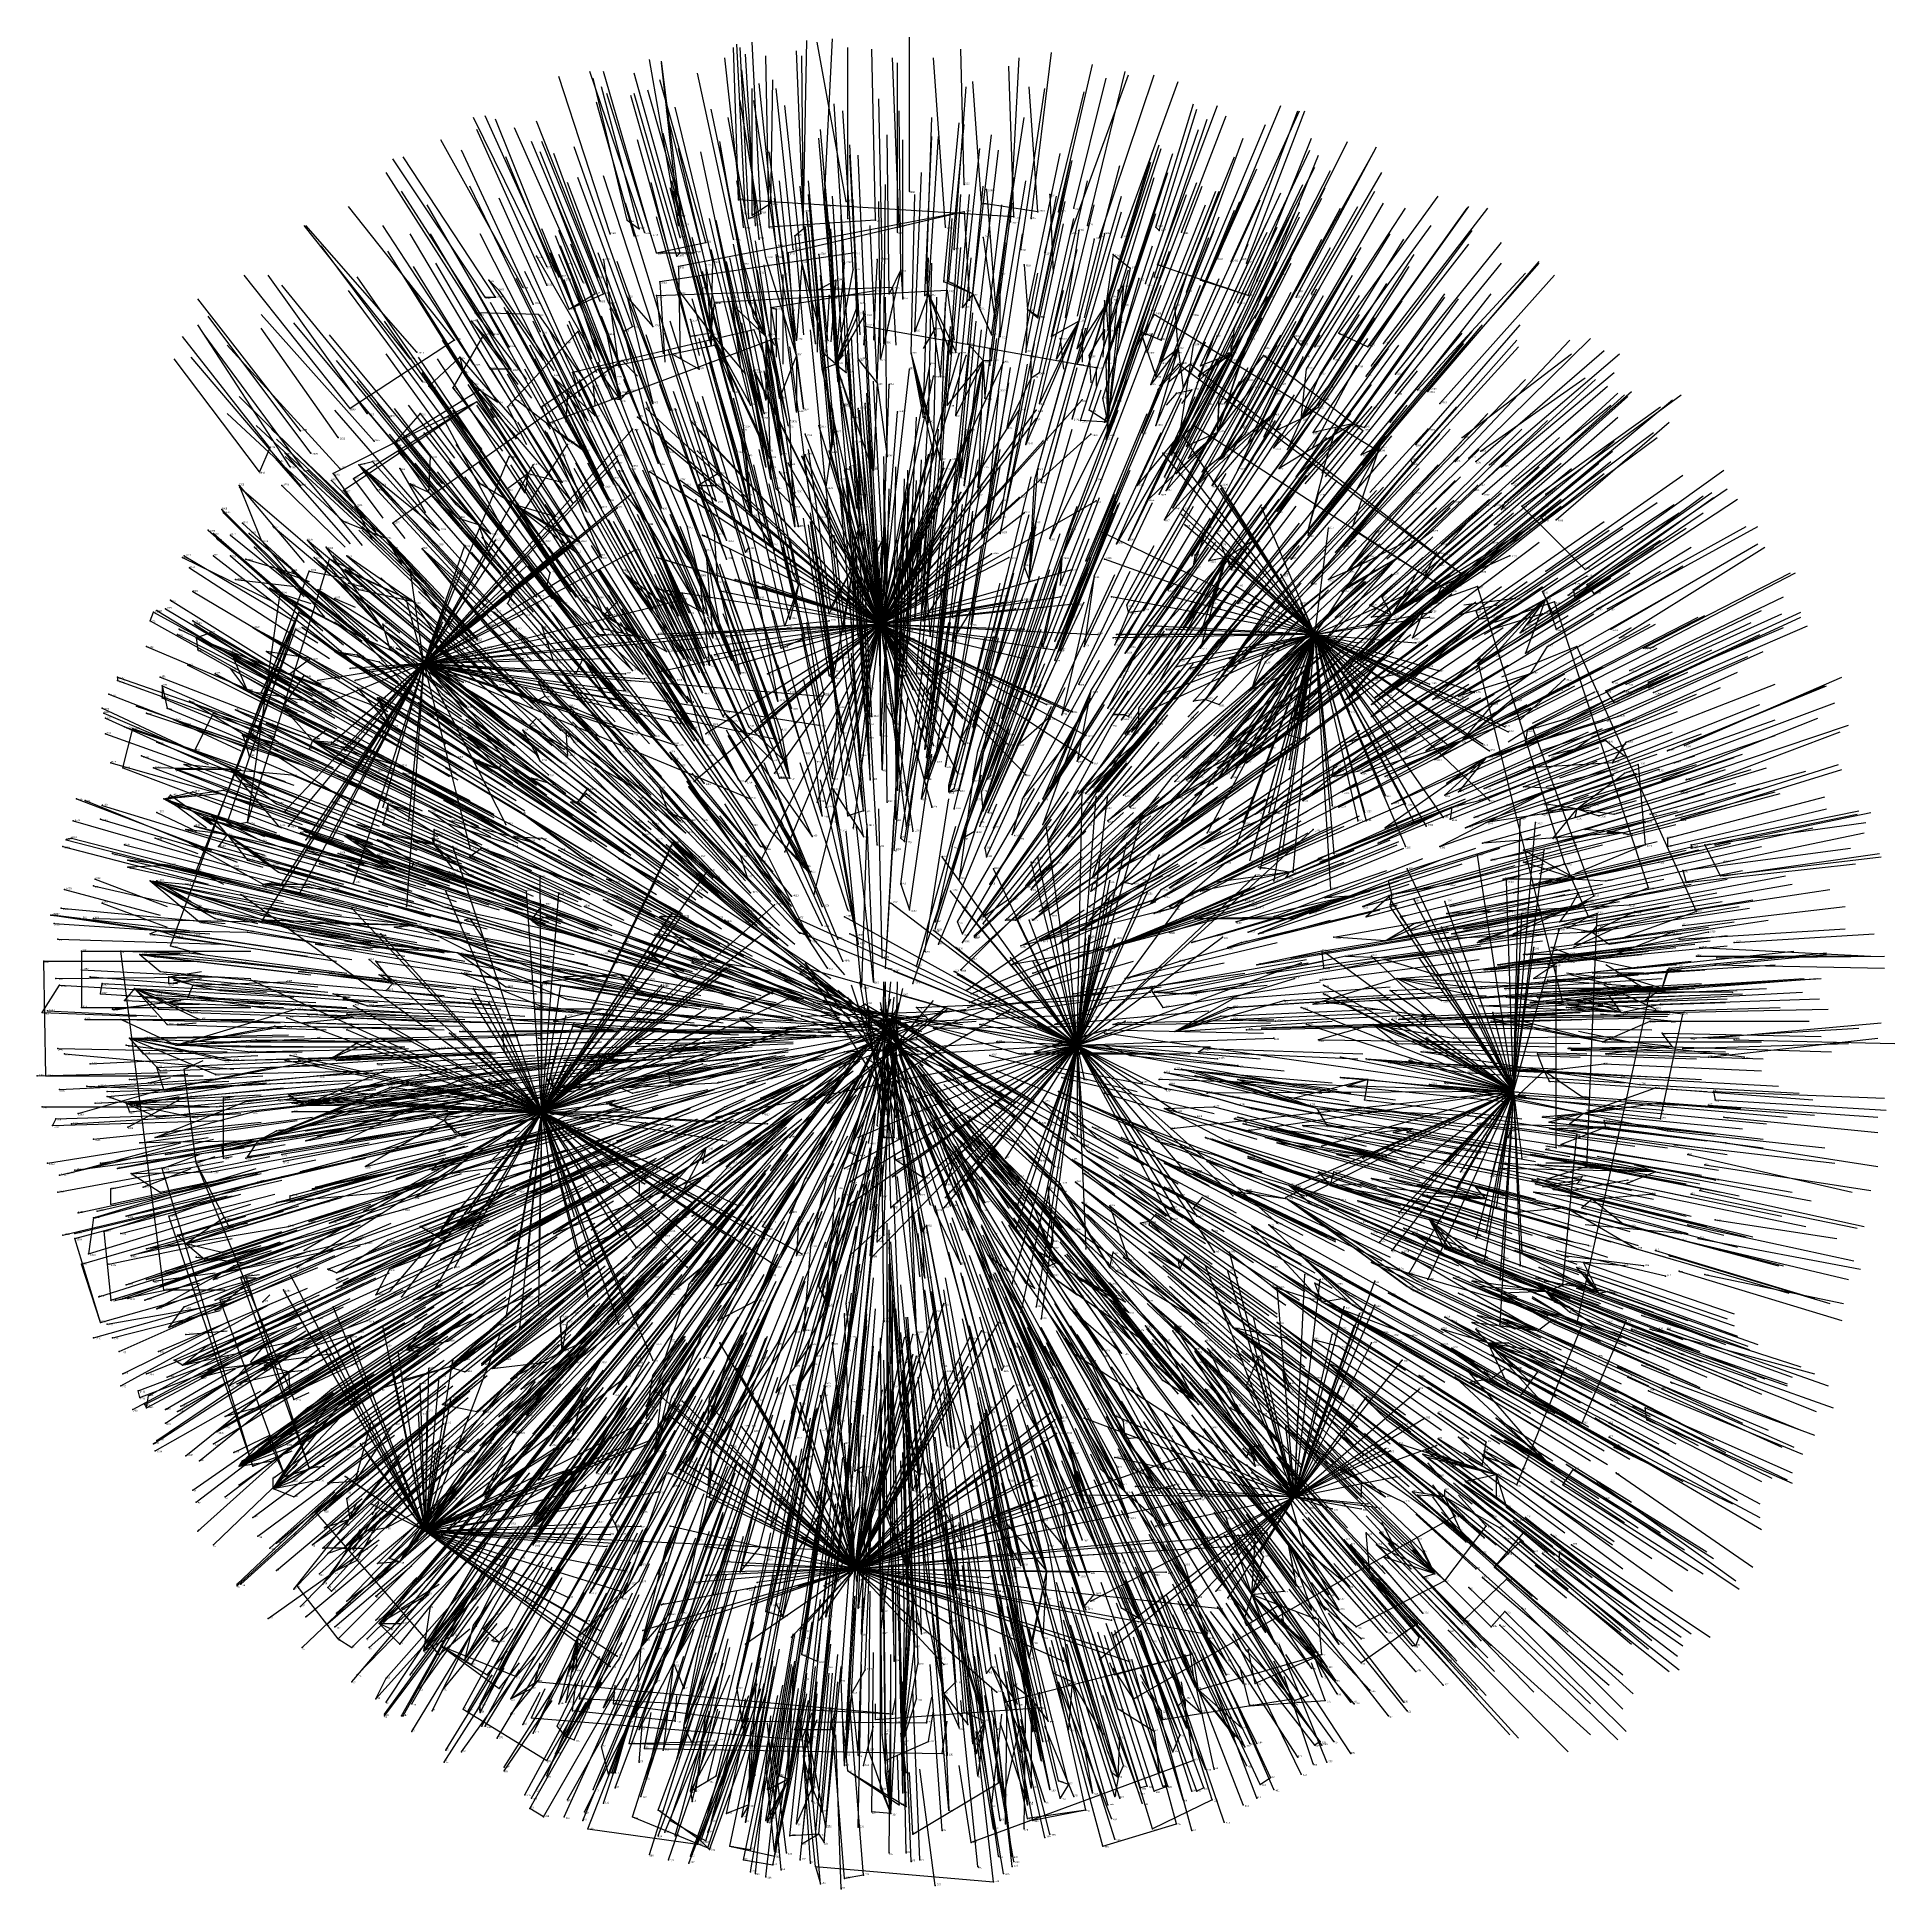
# Model space of a CAD drawing. Extents: x -0.5 to 0.59, y -0.5 to 0.58.
import ezdxf

# ---------------------------------------------------------------- set-up
doc = ezdxf.new("R2010")
doc.units = 0
for name, color, linetype in [('Facilities', 3, 'CONTINUOUS'), ('Facilities_lines', 3, 'CONTINUOUS'), ('Normals', 1, 'CONTINUOUS'), ('Source_points', 5, 'CONTINUOUS'), ('Text', 3, 'CONTINUOUS')]:
    doc.layers.add(name, color=color, linetype=linetype)

msp = doc.modelspace()

# ---------------------------------------------------------------- linework, layer by layer
at = {"layer": 'Facilities', "color": 3}
for p in [(0.011, 0.493, -1.233), (0.043, 0.497, -1.25), (0.056, 0.494, -1.25), (0.093, 0.491, -1.25), (-0.124, 0.479, -1.237), (-0.085, 0.48, -1.219), (-0.081, 0.479, -1.25), (-0.051, 0.481, -1.209), (-0.039, 0.485, -1.216), (-0.026, 0.487, -1.22), (0.043, 0.481, -1.25), (0.072, 0.478, -1.208), (0.086, 0.481, -1.222), (0.098, 0.481, -1.228), (0.107, 0.483, -1.237), (-0.164, 0.468, -1.24), (-0.154, 0.476, -1.25), (-0.15, 0.467, -1.25), (-0.144, 0.469, -1.226), (-0.14, 0.467, -1.219), (-0.124, 0.473, -1.222), (-0.122, 0.474, -1.223), (-0.086, 0.472, -1.198), (-0.083, 0.477, -1.211), (-0.079, 0.473, -1.2), (-0.056, 0.467, -1.25), (-0.051, 0.475, -1.196), (-0.051, 0.472, -1.187), (-0.025, 0.477, -1.195), (-0.009, 0.476, -1.19), (0.004, 0.469, -1.173), (0.005, 0.472, -1.18), (0.032, 0.472, -1.182), (0.07, 0.475, -1.2), (0.082, 0.477, -1.21), (0.105, 0.468, -1.199), (0.11, 0.47, -1.25), (0.115, 0.473, -1.218), (0.125, 0.468, -1.25), (0.157, 0.47, -1.24), (0.17, 0.469, -1.247), (-0.137, 0.457, -1.192), (-0.123, 0.466, -1.206), (-0.092, 0.465, -1.185), (-0.077, 0.465, -1.179), (-0.067, 0.461, -1.164), (-0.057, 0.459, -1.157), (-0.021, 0.457, -1.25), (0.037, 0.459, -1.151), (0.054, 0.466, -1.25), (0.076, 0.459, -1.163), (0.09, 0.457, -1.164), (0.119, 0.465, -1.25), (0.122, 0.466, -1.205), (0.135, 0.466, -1.214), (-0.207, 0.455, -1.25), (-0.201, 0.449, -1.229), (-0.196, 0.446, -1.217), (-0.189, 0.45, -1.25), (-0.168, 0.453, -1.25), (-0.125, 0.455, -1.18), (-0.052, 0.451, -1.135), (-0.042, 0.456, -1.25), (-0.008, 0.453, -1.25), (0.006, 0.447, -1.117), (0.078, 0.45, -1.25), (0.13, 0.456, -1.25), (0.191, 0.454, -1.231), (0.199, 0.452, -1.236), (0.205, 0.453, -1.243), (0.208, 0.451, -1.242), (-0.235, 0.441, -1.25), (-0.215, 0.437, -1.217), (-0.201, 0.438, -1.205), (-0.194, 0.443, -1.209), (-0.191, 0.441, -1.25), (-0.18, 0.44, -1.188), (-0.171, 0.443, -1.187), (-0.063, 0.444, -1.25), (-0.043, 0.435, -1.25), (0.033, 0.435, -1.25), (0.133, 0.435, -1.25), (0.145, 0.442, -1.25), (0.149, 0.439, -1.158), (0.154, 0.443, -1.171), (0.173, 0.444, -1.25), (0.214, 0.441, -1.25), (0.228, 0.444, -1.248), (0.237, 0.435, -1.238), (-0.237, 0.431, -1.23), (-0.209, 0.427, -1.19), (-0.188, 0.424, -1.159), (-0.17, 0.429, -1.153), (-0.164, 0.424, -1.25), (-0.154, 0.431, -1.145), (-0.137, 0.432, -1.25), (-0.093, 0.431, -1.25), (-0.07, 0.425, -1.25), (-0.036, 0.432, -1.25), (0.022, 0.433, -1.084), (0.048, 0.433, -1.089), (0.08, 0.424, -1.078), (0.125, 0.429, -1.25), (0.126, 0.427, -1.114), (0.151, 0.424, -1.25), (0.173, 0.434, -1.169), (0.203, 0.428, -1.184), (0.209, 0.432, -1.2), (0.22, 0.431, -1.25), (0.237, 0.431, -1.23), (0.246, 0.433, -1.25), (-0.242, 0.421, -1.214), (-0.221, 0.416, -1.25), (-0.206, 0.421, -1.25), (-0.117, 0.418, -1.25), (0.026, 0.413, -1.25), (0.11, 0.417, -1.08), (0.213, 0.423, -1.183), (0.213, 0.419, -1.175), (-0.255, 0.406, -1.199), (-0.238, 0.409, -1.25), (-0.232, 0.409, -1.177), (-0.223, 0.402, -1.151), (-0.205, 0.411, -1.148), (-0.191, 0.404, -1.118), (-0.183, 0.411, -1.25), (-0.174, 0.406, -1.25), (-0.156, 0.411, -1.1), (-0.105, 0.41, -1.057), (-0.08, 0.412, -1.25), (-0.073, 0.408, -1.037), (-0.071, 0.409, -1.25), (0.064, 0.408, -1.032), (0.099, 0.407, -1.25), (0.112, 0.412, -1.25), (0.146, 0.411, -1.091), (0.238, 0.406, -1.25), (0.24, 0.403, -1.173), (0.248, 0.402, -1.181), (0.262, 0.41, -1.215), (0.28, 0.403, -1.25), (0.288, 0.404, -1.241), (-0.281, 0.395, -1.213), (-0.277, 0.399, -1.213), (-0.252, 0.396, -1.25), (-0.244, 0.392, -1.154), (-0.157, 0.394, -1.25), (-0.128, 0.398, -1.044), (-0.055, 0.397, -1.002), (-0.032, 0.392, -0.984), (0.012, 0.398, -0.997), (0.054, 0.394, -0.994), (0.058, 0.401, -1.25), (0.116, 0.397, -1.25), (0.168, 0.401, -1.087), (0.17, 0.392, -1.25), (0.196, 0.398, -1.25), (0.199, 0.398, -1.112), (0.241, 0.396, -1.25), (0.259, 0.395, -1.18), (0.272, 0.391, -1.25), (0.281, 0.391, -1.205), (-0.274, 0.382, -1.175), (-0.222, 0.389, -1.119), (-0.198, 0.385, -1.082), (-0.171, 0.389, -1.25), (-0.082, 0.385, -0.985), (-0.008, 0.381, -0.952), (0.082, 0.384, -0.982), (0.278, 0.385, -1.187), (0.295, 0.386, -1.216), (-0.245, 0.38, -1.13), (-0.242, 0.37, -1.25), (-0.24, 0.377, -1.25), (-0.189, 0.375, -1.25), (-0.174, 0.379, -1.25), (-0.158, 0.371, -1.007), (0.063, 0.376, -0.954), (0.167, 0.375, -1.25), (0.295, 0.375, -1.193), (0.308, 0.377, -1.25), (0.314, 0.376, -1.224), (0.315, 0.378, -1.25), (-0.306, 0.363, -1.186), (-0.293, 0.361, -1.163), (-0.275, 0.363, -1.25), (-0.262, 0.361, -1.115), (0.224, 0.363, -1.066), (0.24, 0.36, -1.082), (0.281, 0.367, -1.25), (0.321, 0.369, -1.223), (-0.345, 0.353, -1.234), (-0.323, 0.349, -1.25), (-0.201, 0.357, -1.25), (-0.198, 0.355, -1.016), (0.127, 0.358, -0.951), (0.169, 0.351, -0.973), (0.191, 0.352, -1.002), (0.206, 0.352, -1.25), (0.26, 0.354, -1.25), (0.27, 0.357, -1.12), (0.276, 0.353, -1.25), (0.292, 0.358, -1.155), (0.314, 0.354, -1.25), (0.334, 0.349, -1.25), (-0.363, 0.343, -1.249), (-0.354, 0.34, -1.25), (-0.339, 0.34, -1.199), (-0.302, 0.347, -1.152), (-0.194, 0.338, -0.975), (-0.035, 0.34, -0.855), (0.285, 0.341, -1.25), (0.286, 0.344, -1.119), (0.307, 0.345, -1.153), (0.338, 0.337, -1.194), (0.345, 0.341, -1.25), (-0.359, 0.336, -1.25), (-0.351, 0.332, -1.207), (-0.343, 0.33, -1.189), (-0.322, 0.331, -1.155), (-0.311, 0.333, -1.139), (-0.287, 0.331, -1.25), (-0.212, 0.328, -0.975), (0.192, 0.336, -0.968), (0.203, 0.33, -0.969), (0.305, 0.334, -1.13), (0.33, 0.335, -1.176), (0.342, 0.335, -1.196), (0.35, 0.333, -1.208), (0.357, 0.332, -1.25), (-0.381, 0.321, -1.247), (-0.356, 0.321, -1.25), (-0.345, 0.321, -1.179), (-0.327, 0.324, -1.152), (-0.27, 0.317, -1.041), (-0.113, 0.321, -0.851), (0.088, 0.323, -0.837), (0.341, 0.318, -1.165), (0.343, 0.321, -1.25), (0.346, 0.316, -1.171), (0.363, 0.322, -1.25), (0.383, 0.316, -1.243), (-0.391, 0.307, -1.243), (-0.313, 0.309, -1.25), (-0.22, 0.31, -0.952), (-0.169, 0.308, -0.88), (-0.057, 0.309, -0.785), (0.329, 0.312, -1.25), (0.346, 0.309, -1.25), (0.353, 0.309, -1.174), (0.356, 0.308, -1.177), (0.359, 0.311, -1.188), (0.381, 0.308, -1.226), (-0.399, 0.295, -1.24), (-0.379, 0.299, -1.208), (-0.361, 0.297, -1.169), (-0.241, 0.298, -0.958), (-0.142, 0.299, -0.828), (-0.081, 0.303, -0.785), (0.244, 0.295, -0.958), (0.353, 0.298, -1.156), (0.371, 0.295, -1.25), (0.382, 0.3, -1.25), (0.389, 0.301, -1.25), (-0.396, 0.293, -1.232), (-0.394, 0.29, -1.223), (-0.386, 0.292, -1.21), (-0.375, 0.293, -1.19), (-0.372, 0.285, -1.25), (-0.295, 0.29, -1.035), (-0.274, 0.284, -0.987), (-0.108, 0.283, -0.759), (-0.083, 0.285, -0.741), (-0.022, 0.285, -0.714), (-0.005, 0.289, -0.722), (0.018, 0.29, -0.728), (0.053, 0.29, -0.738), (0.322, 0.287, -1.078), (-0.414, 0.279, -1.248), (-0.413, 0.28, -1.247), (-0.41, 0.273, -1.233), (-0.396, 0.28, -1.213), (-0.386, 0.28, -1.192), (-0.377, 0.278, -1.25), (-0.359, 0.272, -1.25), (-0.022, 0.274, -0.686), (0.1, 0.279, -0.74), (0.117, 0.279, -0.757), (0.177, 0.274, -0.815), (0.196, 0.279, -0.852), (0.295, 0.278, -1.012), (0.319, 0.282, -1.25), (0.362, 0.28, -1.25), (0.406, 0.272, -1.221), (-0.383, 0.266, -1.25), (-0.317, 0.264, -1.25), (-0.201, 0.262, -0.825), (-0.156, 0.27, -0.78), (-0.138, 0.262, -0.74), (-0.112, 0.268, -0.727), (-0.101, 0.264, -0.708), (-0.054, 0.263, -0.672), (0.021, 0.261, -0.655), (0.032, 0.262, -0.66), (0.081, 0.266, -0.694), (0.119, 0.268, -0.732), (0.23, 0.269, -0.884), (0.267, 0.271, -0.952), (0.322, 0.262, -1.25), (0.334, 0.269, -1.25), (0.383, 0.271, -1.173), (0.4, 0.264, -1.25), (0.407, 0.268, -1.25), (0.407, 0.263, -1.211), (-0.421, 0.254, -1.229), (-0.408, 0.259, -1.209), (-0.325, 0.255, -1.25), (-0.279, 0.253, -0.94), (-0.221, 0.258, -0.849), (0.048, 0.25, -0.636), (0.354, 0.251, -1.25), (0.365, 0.255, -1.25), (0.383, 0.255, -1.149), (0.395, 0.251, -1.171), (0.396, 0.257, -1.179), (0.399, 0.26, -1.192), (-0.433, 0.242, -1.241), (-0.429, 0.248, -1.239), (-0.424, 0.249, -1.229), (-0.408, 0.242, -1.187), (-0.407, 0.24, -1.181), (-0.346, 0.247, -1.25), (-0.168, 0.245, -0.743), (-0.006, 0.24, -1.25), (-0.002, 0.246, -0.614), (0.139, 0.247, -0.709), (0.293, 0.245, -0.955), (0.312, 0.249, -0.999), (0.344, 0.243, -1.053), (0.381, 0.246, -1.25), (0.413, 0.249, -1.205), (0.419, 0.249, -1.219), (-0.417, 0.234, -1.196), (-0.416, 0.237, -1.25), (-0.406, 0.232, -1.17), (-0.348, 0.237, -1.25), (-0.309, 0.232, -0.965), (-0.296, 0.236, -0.947), (-0.149, 0.233, -0.692), (0.06, 0.236, -0.608), (0.148, 0.232, -0.689), (0.248, 0.234, -1.25), (0.421, 0.237, -1.208), (0.426, 0.232, -1.213), (-0.435, 0.227, -1.226), (-0.386, 0.224, -1.115), (-0.339, 0.22, -1.01), (-0.325, 0.224, -0.987), (-0.197, 0.218, -0.736), (-0.18, 0.22, -0.711), (-0.124, 0.22, -0.631), (-0.064, 0.226, -0.587), (0.444, 0.226, -1.245), (-0.452, 0.209, -1.244), (-0.427, 0.209, -1.189), (-0.411, 0.216, -1.162), (-0.273, 0.217, -1.25), (-0.036, 0.21, -0.532), (0.003, 0.21, -0.526), (0.027, 0.21, -0.529), (0.282, 0.208, -0.875), (0.374, 0.211, -1.074), (0.394, 0.208, -1.25), (0.432, 0.213, -1.204), (-0.457, 0.199, -1.245), (-0.426, 0.204, -1.182), (-0.376, 0.201, -1.067), (-0.202, 0.198, -0.708), (0.059, 0.206, -0.537), (0.11, 0.205, -0.581), (0.117, 0.201, -0.581), (0.184, 0.196, -0.673), (0.211, 0.202, -0.73), (0.406, 0.196, -1.25), (0.411, 0.2, -1.25), (0.418, 0.201, -1.159), (0.422, 0.206, -1.173), (0.429, 0.201, -1.25), (0.43, 0.205, -1.191), (0.431, 0.199, -1.187), (0.443, 0.203, -1.218), (0.446, 0.2, -1.222), (-0.461, 0.191, -1.246), (-0.46, 0.188, -1.243), (-0.459, 0.185, -1.25), (-0.441, 0.192, -1.201), (-0.435, 0.188, -1.185), (-0.355, 0.192, -1.25), (-0.207, 0.185, -0.694), (-0.097, 0.188, -0.53), (-0.058, 0.191, -0.498), (-0.042, 0.193, -0.494), (-0.015, 0.188, -0.471), (0.038, 0.194, -0.493), (0.065, 0.185, -0.491), (0.069, 0.188, -0.5), (0.137, 0.187, -0.58), (0.374, 0.191, -1.25), (-0.459, 0.176, -1.23), (-0.448, 0.18, -1.206), (-0.419, 0.184, -1.25), (-0.412, 0.182, -1.25), (-0.379, 0.176, -1.044), (-0.292, 0.18, -0.858), (-0.19, 0.178, -0.65), (-0.169, 0.184, -0.624), (-0.105, 0.181, -0.524), (-0.029, 0.177, -0.449), (0.003, 0.181, -0.454), (0.145, 0.181, -0.582), (0.155, 0.181, -0.597), (0.231, 0.176, -0.726), (0.372, 0.178, -1.031), (0.375, 0.18, -1.25), (0.432, 0.183, -1.25), (-0.438, 0.163, -1.168), (-0.429, 0.171, -1.154), (-0.407, 0.166, -1.25), (-0.338, 0.172, -0.949), (-0.051, 0.165, -0.431), (0.074, 0.169, -0.462), (0.212, 0.169, -0.678), (0.267, 0.171, -0.793), (0.334, 0.172, -0.939), (0.4, 0.167, -1.083), (0.418, 0.172, -1.25), (0.454, 0.166, -1.21), (0.464, 0.169, -1.235), (-0.456, 0.159, -1.208), (-0.449, 0.156, -1.188), (-0.39, 0.155, -1.25), (-0.386, 0.155, -1.04), (-0.229, 0.155, -0.691), (-0.205, 0.16, -0.65), (-0.063, 0.161, -0.433), (0.021, 0.162, -0.409), (0.348, 0.162, -0.961), (0.422, 0.159, -1.128), (0.422, 0.155, -1.25), (0.437, 0.158, -1.25), (0.449, 0.155, -1.25), (0.458, 0.159, -1.213), (-0.2, 0.147, -0.62), (-0.109, 0.147, -0.457), (-0.059, 0.15, -0.403), (-0.034, 0.15, -0.385), (-0.034, 0.144, -0.369), (0.034, 0.142, -0.364), (0.048, 0.149, -0.391), (0.056, 0.149, -0.398), (0.258, 0.151, -0.748), (0.387, 0.144, -1.032), (0.451, 0.149, -1.187), (0.462, 0.142, -1.208), (0.465, 0.149, -1.221), (-0.476, 0.138, -1.238), (-0.471, 0.137, -1.227), (-0.461, 0.134, -1.201), (-0.425, 0.138, -1.116), (-0.423, 0.138, -1.25), (-0.294, 0.135, -0.81), (-0.183, 0.136, -0.57), (-0.016, 0.131, -0.329), (-0.002, 0.136, -0.341), (0.037, 0.132, -0.343), (0.05, 0.137, -0.365), (0.054, 0.131, -0.356), (0.077, 0.138, -0.394), (0.139, 0.134, -0.482), (0.328, 0.133, -0.885), (0.401, 0.132, -1.056), (-0.478, 0.125, -1.234), (-0.462, 0.126, -1.196), (-0.429, 0.13, -1.25), (-0.376, 0.124, -1.25), (-0.216, 0.13, -0.63), (-0.13, 0.13, -0.46), (-0.081, 0.123, -0.368), (-0.04, 0.128, -0.334), (-0.03, 0.12, -0.309), (-0.014, 0.123, -0.309), (0.051, 0.124, -0.337), (0.052, 0.122, -0.331), (0.06, 0.121, -0.339), (0.116, 0.123, -0.421), (0.137, 0.121, -0.457), (0.198, 0.126, -0.588), (0.224, 0.129, -0.647), (0.441, 0.124, -1.25), (0.444, 0.129, -1.156), (0.459, 0.128, -1.192), (0.462, 0.126, -1.196), (-0.484, 0.11, -1.24), (-0.479, 0.115, -1.232), (-0.448, 0.111, -1.155), (-0.43, 0.115, -1.25), (-0.388, 0.117, -1.014), (-0.267, 0.111, -0.722), (-0.239, 0.109, -0.656), (-0.222, 0.116, -0.625), (-0.073, 0.109, -0.328), (-0.07, 0.119, -0.345), (-0.008, 0.111, -0.278), (0.008, 0.113, -0.283), (0.036, 0.11, -0.289), (0.042, 0.115, -0.305), (0.055, 0.109, -0.306), (0.075, 0.114, -0.342), (0.092, 0.113, -0.363), (0.428, 0.118, -1.109), (0.454, 0.115, -1.17), (0.468, 0.111, -1.202), (0.482, 0.111, -1.236), (-0.455, 0.106, -1.168), (-0.421, 0.099, -1.082), (-0.279, 0.101, -0.741), (-0.112, 0.104, -0.382), (-0.088, 0.105, -0.342), (-0.051, 0.098, -0.277), (0.002, 0.108, -0.27), (0.097, 0.1, -0.348), (0.149, 0.105, -0.456), (0.394, 0.1, -1.25), (0.472, 0.108, -1.25), (0.487, 0.101, -1.243), (-0.466, 0.087, -1.186), (-0.465, 0.091, -1.25), (-0.433, 0.09, -1.105), (-0.429, 0.09, -1.25), (-0.367, 0.088, -0.942), (-0.289, 0.096, -0.762), (-0.162, 0.09, -0.462), (-0.105, 0.093, -0.35), (0.006, 0.088, -0.222), (0.118, 0.092, -0.373), (0.118, 0.088, -0.369), (0.141, 0.088, -0.417), (0.162, 0.093, -0.466), (0.233, 0.095, -0.63), (0.401, 0.091, -1.029), (0.463, 0.096, -1.181), (0.485, 0.093, -1.235), (0.487, 0.093, -1.24), (-0.483, 0.085, -1.25), (-0.461, 0.077, -1.25), (-0.168, 0.079, -0.463), (-0.127, 0.085, -0.383), (-0.113, 0.084, -0.353), (-0.099, 0.08, -0.318), (-0.082, 0.083, -0.292), (-0.058, 0.081, -0.249), (0.158, 0.085, -0.449), (0.16, 0.081, -0.448), (0.268, 0.081, -0.699), (0.293, 0.082, -0.761), (0.408, 0.078, -1.25), (0.443, 0.086, -1.25), (-0.491, 0.07, -1.239), (-0.485, 0.074, -1.226), (-0.474, 0.068, -1.25), (-0.466, 0.068, -1.177), (-0.262, 0.075, -0.68), (-0.246, 0.068, -0.638), (-0.21, 0.067, -0.55), (-0.179, 0.075, -0.486), (-0.122, 0.069, -0.35), (-0.097, 0.067, -0.294), (-0.085, 0.067, -0.271), (-0.084, 0.066, -0.267), (-0.083, 0.073, -0.276), (-0.04, 0.075, -0.213), (-0.025, 0.073, -0.192), (0.051, 0.067, -0.21), (0.054, 0.069, -0.22), (0.073, 0.067, -0.248), (0.093, 0.07, -0.291), (0.116, 0.075, -0.344), (0.165, 0.074, -0.453), (0.178, 0.068, -0.477), (0.298, 0.069, -0.764), (0.397, 0.074, -1.01), (0.471, 0.072, -1.25), (-0.489, 0.065, -1.234), (-0.487, 0.056, -1.226), (-0.428, 0.061, -1.08), (-0.277, 0.064, -0.711), (-0.268, 0.062, -0.687), (-0.138, 0.059, -0.375), (-0.134, 0.065, -0.373), (-0.047, 0.055, -0.18), (-0.04, 0.064, -0.188), (-0.031, 0.056, -0.161), (-0.02, 0.059, -0.155), (0.026, 0.062, -0.168), (0.042, 0.059, -0.181), (0.049, 0.057, -0.186), (0.054, 0.065, -0.211), (0.163, 0.06, -0.433), (0.191, 0.058, -0.498), (0.289, 0.055, -0.737), (0.41, 0.06, -1.036), (0.427, 0.064, -1.25), (0.457, 0.06, -1.25), (0.461, 0.056, -1.16), (0.463, 0.064, -1.167), (0.478, 0.06, -1.25), (-0.473, 0.049, -1.19), (-0.439, 0.047, -1.103), (-0.421, 0.052, -1.25), (-0.253, 0.048, -0.644), (-0.18, 0.048, -0.466), (-0.156, 0.054, -0.413), (-0.116, 0.045, -0.312), (-0.097, 0.052, -0.276), (-0.089, 0.044, -0.247), (-0.005, 0.045, -0.114), (0.02, 0.049, -0.132), (0.028, 0.053, -0.15), (0.042, 0.054, -0.172), (0.046, 0.045, -0.161), (0.128, 0.051, -0.343), (0.205, 0.054, -0.531), (0.252, 0.049, -0.641), (0.266, 0.046, -0.676), (0.289, 0.044, -0.731), (0.397, 0.047, -0.998), (0.471, 0.046, -1.183), (0.473, 0.051, -1.19), (0.483, 0.045, -1.214), (0.493, 0.054, -1.241), (-0.488, 0.033, -1.223), (-0.473, 0.038, -1.186), (-0.468, 0.034, -1.25), (-0.251, 0.036, -0.633), (-0.158, 0.035, -0.405), (-0.122, 0.033, -0.316), (-0.051, 0.038, -0.16), (-0.037, 0.039, -0.134), (-0.028, 0.043, -0.128), (-0.003, 0.039, -0.098), (0.015, 0.04, -0.107), (0.041, 0.038, -0.139), (0.083, 0.036, -0.226), (0.137, 0.033, -0.351), (0.296, 0.033, -0.746), (0.411, 0.034, -1.25), (0.44, 0.036, -1.25), (0.459, 0.041, -1.25), (0.482, 0.041, -1.209), (-0.462, 0.024, -1.156), (-0.442, 0.027, -1.107), (-0.437, 0.022, -1.25), (-0.422, 0.03, -1.25), (-0.408, 0.029, -1.024), (-0.291, 0.03, -0.732), (-0.111, 0.028, -0.285), (-0.096, 0.024, -0.248), (-0.078, 0.03, -0.209), (-0.062, 0.032, -0.174), (0.013, 0.03, -0.083), (0.044, 0.026, -0.127), (0.047, 0.024, -0.132), (0.107, 0.024, -0.273), (0.116, 0.023, -0.296), (0.153, 0.025, -0.388), (0.251, 0.032, -0.633), (0.418, 0.03, -1.25), (0.451, 0.027, -1.131), (0.492, 0.025, -1.25), (-0.496, 0.013, -1.25), (-0.493, 0.014, -1.25), (-0.455, 0.015, -1.25), (-0.42, 0.018, -1.25), (-0.306, 0.017, -0.766), (-0.168, 0.015, -0.421), (-0.148, 0.021, -0.374), (-0.081, 0.02, -0.207), (-0.052, 0.011, -0.132), (-0.045, 0.019, -0.122), (-0.039, 0.02, -0.11), (-0.015, 0.018, -0.059), (-0.013, 0.011, -0.043), (0.015, 0.016, -0.056), (0.041, 0.014, -0.109), (0.045, 0.016, -0.12), (0.046, 0.019, -0.125), (0.056, 0.018, -0.146), (0.062, 0.012, -0.158), (0.066, 0.018, -0.171), (0.129, 0.02, -0.326), (0.313, 0.011, -0.782), (0.393, 0.019, -1.25), (0.403, 0.02, -1.25), (0.416, 0.018, -1.25), (0.425, 0.015, -1.25), (0.427, 0.013, -1.069), (0.447, 0.015, -1.25), (-0.471, 0.009, -1.178), (-0.417, 0.006, -1.25), (-0.314, 0.01, -0.784), (-0.252, 0.002, -0.63), (-0.227, 0, -0.566), (-0.181, 0.004, -0.453), (-0.148, 0.008, -0.37), (-0.138, 0.002, -0.345), (-0.108, 0.005, -0.27), (-0.088, 0.01, -0.221), (-0.069, 0.001, -0.172), (-0.043, 0.003, -0.109), (-0.039, 0.001, -0.098), (-0.026, 0.006, -0.067), (0.025, 0.004, -0.064), (0.035, 0.006, -0.088), (0.126, 0.003, -0.316), (0.13, 0.006, -0.326), (0.166, 0.002, -0.414), (0.199, 0.009, -0.499), (0.208, 0.003, -0.521), (0.282, 0.006, -0.705), (0.456, 0.008, -1.25), (-0.487, -0.008, -1.218), (-0.447, -0.006, -1.25), (-0.445, -0.002, -1.113), (-0.418, -0.006, -1.044), (-0.206, -0.002, -0.514), (-0.148, -0.009, -0.372), (-0.128, -0.008, -0.32), (-0.027, -0.01, -0.072), (0.015, -0.002, -0.038), (0.109, -0.006, -1.25), (0.125, -0.006, -0.312), (0.18, -0.01, -0.45), (0.416, -0.004, -1.041), (0.431, -0.004, -1.25), (0.457, -0.007, -1.142), (0.463, -0.008, -1.157), (0.468, -0.002, -1.169), (0.479, -0.002, -1.199), (0.493, -0.003, -1.234), (-0.483, -0.011, -1.208), (-0.468, -0.017, -1.171), (-0.326, -0.013, -0.815), (-0.3, -0.017, -0.752), (-0.206, -0.013, -0.516), (-0.152, -0.015, -0.381), (-0.075, -0.019, -0.195), (-0.03, -0.019, -0.089), (-0.014, -0.014, -0.05), (0.058, -0.012, -0.149), (0.062, -0.021, -0.163), (0.097, -0.019, -0.246), (0.166, -0.02, -0.417), (0.278, -0.014, -0.695), (0.382, -0.021, -0.955), (0.478, -0.013, -1.195), (0.499, -0.013, -1.249), (-0.499, -0.024, -1.248), (-0.494, -0.024, -1.236), (-0.486, -0.032, -1.218), (-0.47, -0.03, -1.25), (-0.463, -0.03, -1.159), (-0.445, -0.026, -1.25), (-0.434, -0.028, -1.25), (-0.425, -0.032, -1.067), (-0.267, -0.032, -0.671), (-0.197, -0.031, -0.499), (-0.158, -0.031, -0.402), (-0.153, -0.028, -0.389), (-0.13, -0.022, -0.329), (-0.084, -0.028, -0.22), (-0.072, -0.026, -0.192), (-0.049, -0.026, -0.139), (-0.009, -0.031, -0.08), (0.034, -0.027, -0.108), (0.057, -0.03, -0.161), (0.1, -0.025, -0.258), (0.163, -0.029, -0.413), (0.279, -0.026, -0.701), (-0.496, -0.042, -1.245), (-0.465, -0.04, -1.166), (-0.458, -0.033, -1.25), (-0.447, -0.04, -1.123), (-0.442, -0.041, -1.25), (-0.343, -0.041, -0.862), (-0.139, -0.043, -0.362), (-0.069, -0.037, -0.196), (-0.037, -0.04, -0.136), (-0.004, -0.034, -0.085), (0.024, -0.035, -0.105), (0.061, -0.038, -0.181), (0.071, -0.033, -0.194), (0.125, -0.034, -0.323), (0.16, -0.043, -0.415), (0.249, -0.043, -0.633), (0.364, -0.033, -1.25), (0.478, -0.041, -1.198), (0.481, -0.033, -1.205), (-0.488, -0.049, -1.227), (-0.479, -0.052, -1.204), (-0.475, -0.046, -1.25), (-0.446, -0.054, -1.25), (-0.282, -0.044, -0.714), (-0.261, -0.05, -0.665), (-0.204, -0.045, -1.25), (-0.149, -0.045, -0.39), (-0.075, -0.046, -0.22), (-0.033, -0.048, -0.147), (-0.008, -0.053, -0.135), (-0.005, -0.053, -0.133), (-0.004, -0.046, -0.116), (0.003, -0.048, -0.119), (0.045, -0.048, -0.164), (0.087, -0.051, -0.253), (0.118, -0.054, -0.326), (0.405, -0.046, -1.02), (0.418, -0.054, -1.053), (0.45, -0.049, -1.25), (0.487, -0.048, -1.224), (-0.466, -0.061, -1.174), (-0.43, -0.06, -1.085), (-0.37, -0.062, -0.939), (-0.191, -0.062, -0.502), (-0.16, -0.062, -0.43), (-0.129, -0.061, -0.357), (-0.068, -0.057, -0.222), (-0.059, -0.06, -0.21), (-0.041, -0.064, -0.191), (-0.013, -0.063, -0.161), (-0.005, -0.056, -0.14), (-0.004, -0.06, -0.15), (0.005, -0.061, -0.152), (0.01, -0.055, -0.141), (0.095, -0.059, -0.28), (0.105, -0.06, -0.302), (0.121, -0.061, -0.338), (0.135, -0.06, -0.37), (0.155, -0.062, -0.418), (0.172, -0.065, -0.459), (0.264, -0.06, -0.677), (0.305, -0.055, -0.774), (0.361, -0.06, -0.915), (0.458, -0.064, -1.155), (0.488, -0.063, -1.23), (-0.493, -0.075, -1.246), (-0.462, -0.075, -1.171), (-0.406, -0.075, -1.25), (-0.39, -0.072, -1.25), (-0.297, -0.067, -0.76), (-0.265, -0.075, -0.688), (-0.202, -0.076, -0.539), (-0.152, -0.071, -0.42), (-0.132, -0.072, -0.376), (-0.108, -0.066, -0.316), (-0.1, -0.074, -0.311), (-0.079, -0.07, -0.263), (-0.019, -0.071, -0.183), (0.003, -0.073, -0.183), (0.036, -0.066, -0.188), (0.047, -0.067, -0.205), (0.087, -0.073, -0.284), (0.115, -0.068, -0.333), (0.287, -0.072, -0.739), (0.301, -0.071, -0.773), (0.389, -0.066, -1.25), (0.407, -0.075, -1.25), (0.466, -0.07, -1.177), (0.476, -0.076, -1.205), (-0.486, -0.082, -1.25), (-0.481, -0.081, -1.25), (-0.477, -0.079, -1.208), (-0.444, -0.081, -1.129), (-0.258, -0.081, -0.676), (-0.229, -0.086, -0.61), (-0.169, -0.077, -0.465), (-0.147, -0.086, -0.426), (-0.11, -0.083, -0.343), (-0.096, -0.077, -0.308), (-0.07, -0.079, -0.263), (-0.01, -0.083, -0.209), (0.036, -0.077, -0.212), (0.074, -0.082, -0.278), (0.093, -0.083, -0.312), (0.096, -0.077, -0.308), (0.128, -0.086, -0.385), (0.178, -0.08, -0.488), (0.403, -0.085, -1.25), (0.407, -0.077, -1.25), (0.431, -0.085, -1.25), (0.447, -0.08, -1.136), (0.482, -0.085, -1.25), (-0.487, -0.092, -1.239), (-0.437, -0.089, -1.25), (-0.398, -0.093, -1.021), (-0.351, -0.097, -0.912), (-0.202, -0.092, -0.555), (-0.078, -0.095, -0.307), (-0.006, -0.094, -0.236), (0.017, -0.093, -0.237), (0.038, -0.093, -0.253), (0.068, -0.087, -0.277), (0.182, -0.095, -0.514), (0.232, -0.096, -0.629), (0.233, -0.088, -0.622), (0.236, -0.09, -0.631), (0.257, -0.088, -0.68), (0.348, -0.096, -0.902), (0.41, -0.096, -1.054), (0.468, -0.093, -1.192), (0.473, -0.091, -1.204), (-0.475, -0.104, -1.216), (-0.466, -0.107, -1.195), (-0.465, -0.107, -1.193), (-0.464, -0.103, -1.187), (-0.456, -0.099, -1.167), (-0.123, -0.107, -0.407), (-0.116, -0.106, -0.394), (-0.059, -0.104, -0.299), (-0.044, -0.107, -0.29), (0, -0.101, -0.252), (0.004, -0.098, -0.245), (0.023, -0.099, -0.255), (0.035, -0.1, -0.264), (0.053, -0.103, -0.289), (0.055, -0.098, -0.28), (0.069, -0.101, -0.306), (0.161, -0.105, -0.48), (0.315, -0.108, -0.832), (0.395, -0.101, -1.019), (0.482, -0.108, -1.236), (-0.484, -0.117, -1.25), (-0.477, -0.116, -1.25), (-0.46, -0.115, -1.184), (-0.45, -0.116, -1.162), (-0.265, -0.118, -0.724), (-0.13, -0.115, -0.433), (-0.076, -0.109, -0.333), (-0.073, -0.113, -0.337), (-0.07, -0.109, -0.324), (-0.054, -0.109, -0.305), (-0.004, -0.117, -0.291), (0.02, -0.112, -0.284), (0.042, -0.114, -0.303), (0.151, -0.109, -0.467), (0.188, -0.114, -0.549), (0.281, -0.116, -0.76), (0.462, -0.116, -1.25), (0.466, -0.111, -1.197), (0.472, -0.119, -1.218), (-0.412, -0.122, -1.074), (-0.406, -0.13, -1.25), (-0.357, -0.122, -0.944), (-0.226, -0.121, -0.641), (-0.185, -0.126, -0.56), (-0.151, -0.13, -0.498), (-0.116, -0.125, -0.426), (-0.102, -0.129, -0.412), (-0.047, -0.124, -0.33), (-0.038, -0.124, -0.324), (-0.012, -0.129, -0.324), (0.057, -0.129, -0.352), (0.095, -0.12, -0.383), (0.102, -0.129, -0.411), (0.241, -0.13, -0.686), (0.408, -0.123, -1.25), (0.447, -0.126, -1.161), (0.455, -0.129, -1.182), (0.463, -0.12, -1.196), (-0.457, -0.134, -1.25), (-0.391, -0.139, -1.037), (-0.324, -0.139, -0.88), (-0.293, -0.137, -0.809), (-0.263, -0.131, -0.735), (-0.158, -0.139, -0.526), (-0.146, -0.141, -0.507), (-0.02, -0.138, -0.35), (0.017, -0.141, -0.354), (0.041, -0.134, -0.349), (0.057, -0.14, -0.378), (0.094, -0.141, -0.424), (0.097, -0.133, -0.412), (0.107, -0.14, -0.44), (0.128, -0.136, -0.466), (0.139, -0.131, -0.478), (0.169, -0.137, -0.543), (0.429, -0.135, -1.25), (0.44, -0.135, -1.25), (0.453, -0.141, -1.25), (0.461, -0.138, -1.203), (0.476, -0.14, -1.241), (-0.447, -0.146, -1.175), (-0.431, -0.144, -1.25), (-0.425, -0.149, -1.25), (-0.377, -0.146, -1.01), (-0.118, -0.146, -0.469), (-0.091, -0.144, -0.426), (0.02, -0.142, -0.358), (0.084, -0.148, -0.426), (0.128, -0.145, -0.484), (0.223, -0.147, -0.667), (0.383, -0.15, -1.028), (0.393, -0.146, -1.25), (0.414, -0.151, -1.101), (0.423, -0.151, -1.25), (-0.463, -0.153, -1.219), (-0.453, -0.155, -1.25), (-0.449, -0.154, -1.187), (-0.446, -0.154, -1.179), (-0.367, -0.156, -1.25), (-0.279, -0.155, -0.797), (-0.078, -0.155, -0.434), (-0.038, -0.158, -0.407), (-0.037, -0.158, -0.406), (0.074, -0.162, -0.446), (0.105, -0.16, -0.479), (0.252, -0.156, -0.74), (0.37, -0.159, -1.008), (-0.462, -0.168, -1.229), (-0.458, -0.169, -1.25), (-0.422, -0.171, -1.137), (-0.278, -0.165, -0.808), (-0.004, -0.167, -0.417), (0.015, -0.173, -0.435), (0.182, -0.168, -0.62), (0.2, -0.171, -0.658), (0.378, -0.173, -1.039), (0.384, -0.164, -1.25), (0.401, -0.169, -1.25), (0.43, -0.167, -1.25), (0.433, -0.172, -1.164), (0.439, -0.164, -1.171), (0.444, -0.172, -1.191), (0.449, -0.172, -1.25), (0.454, -0.172, -1.212), (-0.466, -0.177, -1.25), (-0.455, -0.177, -1.25), (-0.412, -0.175, -1.25), (-0.283, -0.184, -0.843), (-0.18, -0.182, -0.641), (-0.046, -0.18, -0.466), (-0.024, -0.177, -0.446), (0.073, -0.182, -0.491), (0.247, -0.178, -0.76), (0.349, -0.18, -0.982), (0.448, -0.183, -1.211), (-0.451, -0.185, -1.25), (-0.428, -0.185, -1.167), (-0.414, -0.193, -1.142), (-0.376, -0.193, -1.055), (-0.374, -0.191, -1.25), (-0.258, -0.194, -0.807), (-0.239, -0.192, -0.767), (-0.233, -0.195, -0.759), (-0.192, -0.185, -0.666), (-0.17, -0.191, -0.638), (-0.044, -0.188, -0.483), (0.006, -0.191, -0.479), (0.05, -0.187, -0.484), (0.066, -0.194, -0.511), (0.081, -0.192, -0.522), (0.092, -0.195, -0.539), (0.111, -0.189, -0.547), (0.256, -0.192, -0.8), (0.366, -0.195, -1.25), (0.425, -0.194, -1.167), (0.439, -0.193, -1.199), (0.461, -0.186, -1.244), (-0.45, -0.205, -1.236), (-0.449, -0.198, -1.25), (-0.435, -0.198, -1.194), (-0.423, -0.2, -1.169), (-0.366, -0.196, -1.25), (-0.352, -0.197, -1.009), (-0.197, -0.201, -0.703), (0.033, -0.204, -0.516), (0.038, -0.201, -0.51), (0.208, -0.205, -0.73), (0.229, -0.196, -0.753), (0.351, -0.201, -1.012), (0.378, -0.197, -1.25), (0.431, -0.2, -1.187), (0.456, -0.203, -1.247), (-0.439, -0.212, -1.25), (-0.415, -0.217, -1.17), (-0.364, -0.216, -1.058), (-0.262, -0.216, -0.849), (-0.18, -0.212, -0.694), (-0.162, -0.21, -0.663), (-0.055, -0.207, -0.537), (0.057, -0.217, -0.561), (0.178, -0.214, -0.696), (0.241, -0.208, -0.796), (0.421, -0.216, -1.184), (0.425, -0.215, -1.191), (0.434, -0.217, -1.213), (0.443, -0.208, -1.224), (0.451, -0.207, -1.25), (-0.443, -0.219, -1.236), (-0.435, -0.218, -1.216), (-0.424, -0.219, -1.25), (-0.424, -0.227, -1.202), (-0.417, -0.22, -1.25), (-0.142, -0.218, -0.65), (-0.107, -0.228, -0.629), (0.204, -0.221, -0.751), (0.388, -0.221, -1.25), (0.389, -0.22, -1.25), (0.395, -0.226, -1.25), (0.412, -0.224, -1.172), (0.42, -0.227, -1.192), (0.442, -0.225, -1.238), (-0.429, -0.237, -1.224), (-0.218, -0.233, -0.797), (0.049, -0.233, -0.596), (0.088, -0.235, -0.628), (0.102, -0.232, -0.634), (0.137, -0.236, -0.682), (0.161, -0.235, -0.712), (0.42, -0.235, -1.203), (-0.431, -0.239, -1.233), (-0.43, -0.243, -1.25), (-0.412, -0.246, -1.199), (-0.404, -0.249, -1.25), (-0.396, -0.239, -1.156), (-0.384, -0.244, -1.25), (-0.254, -0.241, -0.875), (-0.138, -0.244, -0.7), (-0.105, -0.244, -0.663), (-0.05, -0.246, -0.628), (-0.001, -0.242, -0.605), (0.21, -0.241, -0.799), (0.423, -0.241, -1.25), (0.425, -0.24, -1.219), (-0.381, -0.252, -1.142), (-0.373, -0.252, -1.25), (-0.354, -0.258, -1.25), (-0.34, -0.253, -1.25), (-0.176, -0.25, -0.764), (-0.131, -0.256, -0.72), (-0.113, -0.251, -0.689), (-0.025, -0.259, -0.65), (-0.016, -0.252, -0.631), (0.017, -0.257, -0.644), (0.149, -0.257, -0.742), (0.16, -0.254, -0.75), (0.321, -0.258, -1.25), (0.329, -0.252, -1.25), (0.346, -0.251, -1.25), (0.354, -0.257, -1.093), (0.368, -0.254, -1.119), (0.385, -0.251, -1.15), (0.395, -0.251, -1.169), (0.424, -0.256, -1.238), (-0.408, -0.266, -1.218), (-0.389, -0.27, -1.185), (-0.381, -0.263, -1.159), (-0.361, -0.265, -1.12), (-0.313, -0.261, -1.019), (0.025, -0.265, -0.666), (0.083, -0.264, -0.691), (0.137, -0.267, -0.75), (0.236, -0.27, -1.25), (0.275, -0.261, -0.949), (0.324, -0.27, -1.054), (0.366, -0.263, -1.25), (0.379, -0.269, -1.163), (0.386, -0.261, -1.163), (0.393, -0.263, -1.181), (0.413, -0.261, -1.221), (0.417, -0.271, -1.244), (-0.406, -0.273, -1.222), (-0.373, -0.282, -1.168), (-0.303, -0.28, -1.25), (-0.202, -0.282, -0.867), (-0.018, -0.275, -0.688), (-0.011, -0.278, -0.695), (0.06, -0.282, -0.72), (0.139, -0.282, -0.786), (0.352, -0.281, -1.25), (0.371, -0.282, -1.166), (-0.405, -0.29, -1.245), (-0.37, -0.293, -1.18), (-0.349, -0.292, -1.25), (-0.318, -0.286, -1.25), (-0.316, -0.283, -1.06), (-0.295, -0.288, -1.031), (-0.272, -0.29, -1.25), (-0.161, -0.286, -0.821), (-0.072, -0.283, -0.729), (0.327, -0.287, -1.087), (0.331, -0.289, -1.25), (0.364, -0.284, -1.155), (0.367, -0.284, -1.25), (0.386, -0.292, -1.211), (-0.396, -0.298, -1.25), (-0.363, -0.3, -1.25), (-0.359, -0.297, -1.164), (-0.32, -0.3, -1.096), (-0.314, -0.301, -1.25), (-0.113, -0.295, -0.791), (0, -0.3, -0.75), (0.074, -0.295, -0.759), (0.103, -0.301, -0.796), (0.232, -0.296, -0.94), (0.242, -0.301, -0.965), (0.294, -0.298, -1.25), (0.346, -0.302, -1.25), (0.359, -0.294, -1.161), (0.361, -0.303, -1.25), (0.376, -0.302, -1.25), (0.381, -0.303, -1.216), (0.398, -0.298, -1.244), (-0.359, -0.313, -1.25), (-0.326, -0.314, -1.25), (-0.287, -0.308, -1.053), (-0.247, -0.308, -0.987), (-0.17, -0.311, -0.885), (-0.088, -0.314, -0.815), (-0.058, -0.308, -0.785), (-0.021, -0.312, -1.25), (-0.007, -0.306, -0.765), (0.01, -0.313, -0.783), (0.091, -0.313, -0.815), (0.304, -0.312, -1.25), (0.342, -0.312, -1.25), (0.353, -0.311, -1.175), (0.377, -0.31, -1.221), (0.387, -0.313, -1.245), (0.391, -0.307, -1.243), (-0.382, -0.322, -1.25), (-0.38, -0.321, -1.244), (-0.349, -0.324, -1.19), (-0.334, -0.315, -1.148), (-0.332, -0.321, -1.25), (-0.329, -0.323, -1.25), (0.28, -0.315, -1.054), (0.318, -0.315, -1.12), (0.324, -0.319, -1.25), (0.338, -0.323, -1.169), (0.346, -0.317, -1.172), (0.36, -0.318, -1.201), (-0.345, -0.334, -1.2), (-0.301, -0.328, -1.25), (-0.286, -0.335, -1.25), (-0.209, -0.334, -0.984), (0.113, -0.334, -0.881), (0.211, -0.327, -0.971), (0.369, -0.335, -1.25), (-0.364, -0.341, -1.246), (-0.342, -0.34, -1.205), (-0.329, -0.344, -1.191), (-0.325, -0.346, -1.186), (-0.324, -0.338, -1.17), (-0.301, -0.342, -1.25), (-0.299, -0.344, -1.139), (-0.063, -0.34, -0.864), (0.145, -0.341, -0.927), (0.208, -0.345, -1.25), (0.211, -0.342, -1.005), (0.23, -0.345, -1.25), (0.308, -0.344, -1.25), (0.311, -0.338, -1.25), (0.334, -0.344, -1.199), (0.356, -0.345, -1.25), (0.359, -0.337, -1.232), (-0.344, -0.358, -1.243), (-0.323, -0.353, -1.198), (-0.306, -0.353, -1.169), (-0.305, -0.358, -1.25), (-0.263, -0.357, -1.25), (-0.229, -0.355, -1.25), (-0.183, -0.352, -0.991), (-0.146, -0.358, -0.968), (0.185, -0.352, -0.995), (0.275, -0.353, -1.25), (0.29, -0.349, -1.135), (0.307, -0.357, -1.176), (0.326, -0.348, -1.193), (0.345, -0.354, -1.236), (-0.273, -0.36, -1.13), (-0.264, -0.362, -1.25), (-0.249, -0.365, -1.105), (-0.127, -0.367, -0.97), (-0.052, -0.362, -0.916), (0.059, -0.369, -0.935), (0.176, -0.362, -1.25), (0.252, -0.362, -1.25), (0.326, -0.366, -1.25), (-0.315, -0.378, -1.25), (-0.312, -0.374, -1.218), (-0.281, -0.374, -1.168), (0.106, -0.378, -0.981), (0.252, -0.375, -1.25), (0.307, -0.372, -1.206), (0.323, -0.38, -1.246), (-0.301, -0.388, -1.25), (-0.295, -0.39, -1.223), (-0.275, -0.382, -1.25), (-0.262, -0.383, -1.25), (-0.222, -0.388, -1.119), (-0.09, -0.382, -0.98), (-0.023, -0.385, -0.963), (0.031, -0.385, -0.965), (0.082, -0.388, -0.991), (0.142, -0.388, -1.25), (0.172, -0.388, -1.061), (0.178, -0.381, -1.052), (0.236, -0.389, -1.139), (0.261, -0.385, -1.25), (0.269, -0.39, -1.184), (0.28, -0.383, -1.25), (0.3, -0.39, -1.23), (-0.296, -0.397, -1.238), (-0.296, -0.398, -1.241), (-0.286, -0.398, -1.224), (-0.28, -0.391, -1.202), (-0.268, -0.395, -1.193), (-0.25, -0.394, -1.166), (-0.247, -0.395, -1.163), (-0.242, -0.395, -1.157), (-0.24, -0.396, -1.25), (-0.222, -0.397, -1.25), (-0.21, -0.399, -1.25), (-0.126, -0.401, -1.25), (-0.087, -0.401, -1.25), (-0.009, -0.4, -1.25), (0.001, -0.397, -1.25), (0.055, -0.401, -1.011), (0.159, -0.4, -1.25), (0.21, -0.392, -1.25), (0.271, -0.391, -1.25), (0.291, -0.398, -1.233), (0.302, -0.395, -1.25), (-0.28, -0.407, -1.235), (-0.239, -0.404, -1.173), (-0.237, -0.404, -1.25), (-0.23, -0.411, -1.177), (-0.215, -0.403, -1.25), (-0.19, -0.41, -1.13), (-0.153, -0.402, -1.076), (-0.121, -0.404, -1.055), (-0.056, -0.406, -1.25), (0.062, -0.406, -1.25), (0.075, -0.405, -1.03), (0.154, -0.407, -1.088), (0.169, -0.409, -1.107), (-0.26, -0.418, -1.25), (-0.251, -0.419, -1.22), (-0.196, -0.42, -1.159), (-0.153, -0.414, -1.25), (-0.144, -0.417, -1.25), (0.007, -0.413, -1.032), (0.076, -0.419, -1.25), (0.21, -0.414, -1.161), (0.214, -0.414, -1.165), (0.238, -0.422, -1.21), (0.251, -0.413, -1.209), (0.252, -0.415, -1.214), (0.259, -0.413, -1.218), (0.269, -0.42, -1.25), (-0.261, -0.425, -1.246), (-0.226, -0.428, -1.209), (-0.226, -0.43, -1.25), (-0.201, -0.433, -1.25), (-0.165, -0.432, -1.156), (-0.161, -0.431, -1.25), (-0.147, -0.425, -1.25), (-0.027, -0.427, -1.069), (-0.025, -0.43, -1.25), (-0.016, -0.427, -1.25), (-0.003, -0.424, -1.25), (0.009, -0.431, -1.25), (0.133, -0.434, -1.134), (0.177, -0.424, -1.25), (0.184, -0.429, -1.168), (0.189, -0.429, -1.25), (0.208, -0.427, -1.189), (0.24, -0.432, -1.236), (0.247, -0.426, -1.25), (0.255, -0.425, -1.239), (-0.214, -0.444, -1.233), (-0.207, -0.441, -1.218), (-0.174, -0.441, -1.186), (-0.161, -0.44, -1.171), (-0.146, -0.445, -1.25), (-0.117, -0.442, -1.144), (-0.114, -0.442, -1.25), (-0.107, -0.436, -1.25), (-0.06, -0.435, -1.097), (-0.046, -0.44, -1.105), (0.104, -0.438, -1.125), (0.107, -0.445, -1.25), (0.145, -0.443, -1.25), (0.15, -0.439, -1.161), (0.162, -0.439, -1.17), (0.176, -0.442, -1.188), (0.183, -0.44, -1.191), (0.216, -0.438, -1.222), (0.224, -0.441, -1.238), (-0.21, -0.446, -1.25), (-0.189, -0.447, -1.214), (-0.179, -0.454, -1.222), (-0.168, -0.449, -1.25), (-0.107, -0.455, -1.25), (-0.083, -0.45, -1.144), (0, -0.455, -1.138), (0.059, -0.451, -1.25), (0.08, -0.449, -1.25), (0.09, -0.448, -1.25), (0.114, -0.453, -1.169), (0.127, -0.45, -1.169), (0.134, -0.446, -1.164), (0.147, -0.449, -1.25), (0.171, -0.447, -1.197), (0.188, -0.447, -1.213), (0.206, -0.45, -1.238), (0.214, -0.446, -1.25), (-0.203, -0.457, -1.25), (-0.191, -0.457, -1.239), (-0.18, -0.459, -1.232), (-0.177, -0.464, -1.25), (-0.151, -0.457, -1.204), (-0.132, -0.466, -1.21), (-0.129, -0.459, -1.193), (-0.107, -0.466, -1.25), (-0.105, -0.46, -1.178), (-0.038, -0.463, -1.161), (-0.038, -0.463, -1.25), (-0.019, -0.463, -1.158), (0.03, -0.465, -1.164), (0.06, -0.464, -1.169), (0.064, -0.459, -1.158), (0.067, -0.461, -1.25), (0.078, -0.464, -1.25), (0.129, -0.458, -1.25), (0.176, -0.465, -1.242), (0.195, -0.46, -1.249), (-0.136, -0.468, -1.22), (-0.126, -0.468, -1.25), (-0.111, -0.471, -1.211), (-0.094, -0.474, -1.209), (-0.068, -0.477, -1.205), (-0.068, -0.477, -1.25), (-0.042, -0.467, -1.173), (0.013, -0.467, -1.25), (0.09, -0.469, -1.194), (0.093, -0.467, -1.25), (0.124, -0.474, -1.226), (0.131, -0.47, -1.221), (-0.141, -0.479, -1.249), (-0.13, -0.482, -1.248), (-0.118, -0.484, -1.25), (-0.117, -0.48, -1.235), (-0.086, -0.482, -1.224), (-0.064, -0.488, -1.25), (-0.061, -0.478, -1.25), (-0.053, -0.482, -1.212), (-0.047, -0.484, -1.25), (-0.044, -0.486, -1.25), (-0.001, -0.478, -1.195), (0.009, -0.478, -1.195), (0.012, -0.483, -1.207), (0.017, -0.482, -1.207), (0.051, -0.486, -1.222), (0.063, -0.48, -1.211), (0.071, -0.48, -1.214), (0.071, -0.486, -1.25), (0.072, -0.483, -1.222), (-0.082, -0.489, -1.239), (-0.079, -0.49, -1.25), (-0.073, -0.492, -1.244), (-0.029, -0.499, -1.249), (-0.016, -0.491, -1.228), (0.026, -0.497, -1.243), (0.066, -0.49, -1.237)]:
    msp.add_point(p, dxfattribs=at)
at = {"layer": 'Facilities_lines', "color": 3}
for p, q in [((0.043, 0.481, -1.25), (-0.124, 0.449, -1.25)), ((0.072, 0.478, -1.208), (-0.089, 0.488, -1.24)), ((-0.083, 0.477, -1.211), (-0.076, 0.48, -1.216)), ((-0.081, 0.479, -1.25), (-0.07, 0.486, -1.25)), ((0.043, 0.481, -1.25), (-0.06, 0.457, -1.25)), ((0.086, 0.481, -1.222), (0.053, 0.486, -1.222)), ((-0.154, 0.476, -1.25), (-0.147, 0.471, -1.25)), ((-0.009, 0.476, -1.19), (-0.071, 0.472, -1.193)), ((-0.056, 0.467, -1.25), (-0.05, 0.472, -1.25)), ((0.157, 0.47, -1.24), (0.155, 0.472, -1.242)), ((-0.137, 0.457, -1.192), (-0.108, 0.463, -1.189)), ((-0.137, 0.457, -1.192), (-0.115, 0.457, -1.179)), ((-0.021, 0.457, -1.25), (-0.135, 0.44, -1.25)), ((-0.125, 0.455, -1.18), (-0.123, 0.457, -1.183)), ((-0.105, 0.41, -1.057), (-0.108, 0.45, -1.157)), ((-0.105, 0.41, -1.057), (-0.104, 0.452, -1.159)), ((-0.073, 0.408, -1.037), (-0.086, 0.451, -1.147)), ((-0.055, 0.397, -1.002), (-0.073, 0.454, -1.149)), ((-0.055, 0.397, -1.002), (-0.066, 0.455, -1.148)), ((-0.052, 0.451, -1.135), (-0.055, 0.406, -1.026)), ((-0.052, 0.451, -1.135), (-0.04, 0.406, -1.02)), ((-0.052, 0.451, -1.135), (-0.044, 0.404, -1.015)), ((-0.032, 0.392, -0.984), (-0.027, 0.451, -1.13)), ((-0.032, 0.392, -0.984), (-0.022, 0.447, -1.119)), ((-0.008, 0.381, -0.952), (-0.005, 0.454, -1.134)), ((0.006, 0.447, -1.117), (-0.006, 0.395, -0.986)), ((0.006, 0.447, -1.117), (-0.004, 0.404, -1.011)), ((0.006, 0.447, -1.117), (-0.001, 0.433, -1.084)), ((0.006, 0.447, -1.117), (0.007, 0.43, -1.076)), ((0.13, 0.456, -1.25), (0.14, 0.448, -1.25)), ((0.209, 0.432, -1.2), (0.156, 0.45, -1.191)), ((-0.235, 0.441, -1.25), (-0.229, 0.435, -1.25)), ((-0.137, 0.432, -1.25), (0.001, 0.437, -1.25)), ((-0.105, 0.41, -1.057), (-0.11, 0.436, -1.125)), ((0.033, 0.435, -1.25), (-0.103, 0.428, -1.25)), ((-0.073, 0.408, -1.037), (-0.078, 0.445, -1.129)), ((-0.07, 0.425, -1.25), (-0.009, 0.435, -1.25)), ((-0.043, 0.435, -1.25), (-0.032, 0.441, -1.25)), ((-0.032, 0.392, -0.984), (-0.033, 0.437, -1.095)), ((0.022, 0.433, -1.084), (0.021, 0.443, -1.108)), ((0.048, 0.433, -1.089), (0.031, 0.44, -1.103)), ((0.048, 0.433, -1.089), (0.034, 0.44, -1.103)), ((0.064, 0.408, -1.032), (0.064, 0.445, -1.123)), ((0.133, 0.435, -1.25), (0.136, 0.438, -1.25)), ((0.209, 0.432, -1.2), (0.181, 0.441, -1.192)), ((-0.237, 0.431, -1.23), (-0.231, 0.431, -1.224)), ((-0.188, 0.424, -1.159), (-0.173, 0.433, -1.167)), ((-0.188, 0.424, -1.159), (-0.168, 0.433, -1.161)), ((-0.156, 0.411, -1.1), (-0.165, 0.428, -1.147)), ((-0.154, 0.431, -1.145), (-0.139, 0.369, -0.987)), ((-0.154, 0.431, -1.145), (-0.129, 0.365, -0.968)), ((-0.154, 0.431, -1.145), (-0.139, 0.414, -1.092)), ((-0.105, 0.41, -1.057), (-0.123, 0.434, -1.127)), ((-0.105, 0.41, -1.057), (-0.103, 0.428, -1.1)), ((-0.073, 0.408, -1.037), (-0.092, 0.426, -1.089)), ((-0.073, 0.408, -1.037), (-0.084, 0.431, -1.098)), ((-0.073, 0.408, -1.037), (-0.083, 0.428, -1.09)), ((-0.07, 0.425, -1.25), (-0.067, 0.424, -1.25)), ((-0.055, 0.397, -1.002), (-0.059, 0.424, -1.07)), ((-0.032, 0.392, -0.984), (-0.034, 0.431, -1.081)), ((-0.032, 0.392, -0.984), (-0.019, 0.427, -1.07)), ((0.022, 0.433, -1.084), (0.014, 0.411, -1.029)), ((0.022, 0.433, -1.084), (0.02, 0.432, -1.081)), ((0.022, 0.433, -1.084), (0.035, 0.398, -0.999)), ((0.022, 0.433, -1.084), (0.038, 0.399, -1.002)), ((0.022, 0.433, -1.084), (0.029, 0.385, -0.964)), ((0.048, 0.433, -1.089), (0.042, 0.425, -1.069)), ((0.048, 0.433, -1.089), (0.052, 0.425, -1.069)), ((0.048, 0.433, -1.089), (0.059, 0.409, -1.033)), ((0.08, 0.424, -1.078), (0.079, 0.399, -1.017)), ((0.08, 0.424, -1.078), (0.086, 0.42, -1.071)), ((0.08, 0.424, -1.078), (0.086, 0.419, -1.07)), ((0.126, 0.427, -1.114), (0.106, 0.36, -0.939)), ((0.126, 0.427, -1.114), (0.109, 0.392, -1.017)), ((0.126, 0.427, -1.114), (0.109, 0.401, -1.04)), ((0.126, 0.427, -1.114), (0.125, 0.421, -1.097)), ((0.126, 0.427, -1.114), (0.127, 0.412, -1.077)), ((0.127, 0.358, -0.951), (0.128, 0.432, -1.126)), ((0.127, 0.358, -0.951), (0.129, 0.43, -1.122)), ((0.127, 0.358, -0.951), (0.136, 0.427, -1.12)), ((0.168, 0.401, -1.087), (0.166, 0.427, -1.145)), ((-0.238, 0.409, -1.25), (-0.245, 0.417, -1.25)), ((-0.206, 0.421, -1.25), (-0.243, 0.422, -1.25)), ((-0.156, 0.411, -1.1), (-0.151, 0.414, -1.101)), ((-0.073, 0.408, -1.037), (-0.08, 0.419, -1.066)), ((-0.032, 0.392, -0.984), (-0.015, 0.421, -1.053)), ((-0.032, 0.392, -0.984), (-0.019, 0.421, -1.054)), ((0.058, 0.401, -1.25), (-0.015, 0.414, -1.25)), ((0.11, 0.417, -1.08), (0.079, 0.345, -0.886)), ((0.11, 0.417, -1.08), (0.087, 0.369, -0.947)), ((0.11, 0.417, -1.08), (0.094, 0.408, -1.048)), ((0.11, 0.417, -1.08), (0.097, 0.395, -1.017)), ((0.127, 0.358, -0.951), (0.133, 0.416, -1.092)), ((0.285, 0.341, -1.25), (0.154, 0.421, -1.25)), ((0.168, 0.401, -1.087), (0.176, 0.421, -1.14)), ((0.199, 0.398, -1.112), (0.201, 0.413, -1.149)), ((-0.255, 0.406, -1.199), (-0.316, 0.366, -1.209)), ((-0.238, 0.409, -1.25), (-0.256, 0.378, -1.25)), ((-0.183, 0.411, -1.25), (-0.224, 0.367, -1.25)), ((-0.201, 0.357, -1.25), (-0.068, 0.407, -1.25)), ((-0.191, 0.404, -1.118), (-0.151, 0.332, -0.912)), ((-0.08, 0.412, -1.25), (-0.186, 0.387, -1.25)), ((-0.171, 0.389, -1.25), (-0.103, 0.403, -1.25)), ((-0.158, 0.371, -1.007), (-0.166, 0.41, -1.105)), ((-0.156, 0.411, -1.1), (-0.136, 0.334, -0.9)), ((-0.156, 0.411, -1.1), (-0.13, 0.341, -0.912)), ((-0.105, 0.41, -1.057), (-0.117, 0.408, -1.062)), ((-0.105, 0.41, -1.057), (-0.106, 0.406, -1.048)), ((-0.105, 0.41, -1.057), (-0.105, 0.403, -1.041)), ((-0.105, 0.41, -1.057), (-0.085, 0.386, -0.988)), ((-0.105, 0.41, -1.057), (-0.092, 0.376, -0.967)), ((-0.105, 0.41, -1.057), (-0.082, 0.368, -0.943)), ((-0.105, 0.41, -1.057), (-0.071, 0.337, -0.862)), ((-0.105, 0.41, -1.057), (-0.072, 0.341, -0.871)), ((-0.073, 0.408, -1.037), (-0.073, 0.371, -0.946)), ((-0.073, 0.408, -1.037), (-0.064, 0.339, -0.863)), ((-0.073, 0.408, -1.037), (-0.07, 0.325, -0.832)), ((-0.073, 0.408, -1.037), (-0.061, 0.332, -0.844)), ((-0.073, 0.408, -1.037), (-0.06, 0.356, -0.903)), ((-0.032, 0.392, -0.984), (-0.033, 0.412, -1.032)), ((0.054, 0.394, -0.994), (0.045, 0.404, -1.016)), ((0.116, 0.397, -1.25), (0.125, 0.412, -1.25)), ((0.127, 0.358, -0.951), (0.142, 0.404, -1.07)), ((0.146, 0.411, -1.091), (0.155, 0.385, -1.036)), ((0.146, 0.411, -1.091), (0.149, 0.409, -1.089)), ((0.146, 0.411, -1.091), (0.158, 0.406, -1.09)), ((0.146, 0.411, -1.091), (0.15, 0.399, -1.065)), ((0.146, 0.411, -1.091), (0.156, 0.407, -1.09)), ((0.169, 0.351, -0.973), (0.189, 0.408, -1.125)), ((0.169, 0.351, -0.973), (0.177, 0.403, -1.101)), ((0.191, 0.352, -1.002), (0.211, 0.412, -1.158)), ((0.191, 0.352, -1.002), (0.209, 0.407, -1.143)), ((0.191, 0.352, -1.002), (0.219, 0.402, -1.144)), ((0.192, 0.336, -0.968), (0.227, 0.403, -1.156)), ((0.199, 0.398, -1.112), (0.199, 0.402, -1.122)), ((0.24, 0.403, -1.173), (0.235, 0.409, -1.18)), ((0.262, 0.41, -1.215), (0.279, 0.402, -1.223)), ((-0.157, 0.394, -1.25), (-0.291, 0.299, -1.25)), ((-0.252, 0.396, -1.25), (-0.27, 0.379, -1.25)), ((-0.252, 0.396, -1.25), (-0.25, 0.388, -1.25)), ((-0.128, 0.398, -1.044), (-0.112, 0.389, -1.012)), ((-0.055, 0.397, -1.002), (-0.065, 0.372, -0.945)), ((-0.055, 0.397, -1.002), (-0.051, 0.366, -0.924)), ((-0.055, 0.397, -1.002), (-0.055, 0.364, -0.921)), ((-0.032, 0.392, -0.984), (-0.04, 0.399, -1.002)), ((-0.032, 0.392, -0.984), (-0.04, 0.389, -0.977)), ((-0.032, 0.392, -0.984), (-0.028, 0.397, -0.995)), ((-0.032, 0.392, -0.984), (-0.026, 0.387, -0.97)), ((-0.032, 0.392, -0.984), (-0.03, 0.379, -0.95)), ((-0.032, 0.392, -0.984), (-0.031, 0.382, -0.959)), ((-0.032, 0.392, -0.984), (-0.029, 0.369, -0.925)), ((-0.032, 0.392, -0.984), (-0.018, 0.316, -0.79)), ((-0.032, 0.392, -0.984), (-0.011, 0.331, -0.828)), ((-0.032, 0.392, -0.984), (-0.02, 0.308, -0.771)), ((-0.032, 0.392, -0.984), (-0.022, 0.361, -0.904)), ((-0.006, 0.24, -1.25), (-0.026, 0.397, -1.25)), ((-0.008, 0.381, -0.952), (-0.019, 0.395, -0.99)), ((-0.006, 0.24, -1.25), (-0.019, 0.394, -1.25)), ((-0.006, 0.24, -1.25), (0.04, 0.398, -1.25)), ((-0.006, 0.24, -1.25), (0.044, 0.397, -1.25)), ((-0.006, 0.24, -1.25), (0.066, 0.393, -1.25)), ((-0.006, 0.24, -1.25), (0.023, 0.392, -1.25)), ((0.012, 0.398, -0.997), (0.025, 0.339, -0.849)), ((0.012, 0.398, -0.997), (0.019, 0.361, -0.903)), ((0.012, 0.398, -0.997), (0.029, 0.336, -0.843)), ((0.012, 0.398, -0.997), (0.022, 0.358, -0.897)), ((0.054, 0.394, -0.994), (0.033, 0.368, -0.923)), ((0.054, 0.394, -0.994), (0.036, 0.311, -0.784)), ((0.054, 0.394, -0.994), (0.038, 0.362, -0.909)), ((0.054, 0.394, -0.994), (0.04, 0.33, -0.831)), ((0.054, 0.394, -0.994), (0.041, 0.326, -0.82)), ((0.054, 0.394, -0.994), (0.043, 0.321, -0.809)), ((0.054, 0.394, -0.994), (0.051, 0.315, -0.799)), ((0.054, 0.394, -0.994), (0.055, 0.372, -0.939)), ((0.054, 0.394, -0.994), (0.059, 0.394, -0.997)), ((0.058, 0.401, -1.25), (0.12, 0.39, -1.25)), ((0.082, 0.384, -0.982), (0.082, 0.396, -1.011)), ((0.127, 0.358, -0.951), (0.126, 0.393, -1.031)), ((0.168, 0.401, -1.087), (0.147, 0.352, -0.953)), ((0.168, 0.401, -1.087), (0.152, 0.38, -1.023)), ((0.168, 0.401, -1.087), (0.155, 0.356, -0.972)), ((0.199, 0.398, -1.112), (0.157, 0.316, -0.882)), ((0.168, 0.401, -1.087), (0.158, 0.393, -1.058)), ((0.199, 0.398, -1.112), (0.16, 0.326, -0.907)), ((0.199, 0.398, -1.112), (0.164, 0.339, -0.94)), ((0.168, 0.401, -1.087), (0.166, 0.397, -1.075)), ((0.168, 0.401, -1.087), (0.167, 0.399, -1.08)), ((0.168, 0.401, -1.087), (0.171, 0.378, -1.036)), ((0.334, 0.269, -1.25), (0.168, 0.392, -1.25)), ((0.334, 0.269, -1.25), (0.175, 0.392, -1.25)), ((0.199, 0.398, -1.112), (0.18, 0.385, -1.063)), ((0.199, 0.398, -1.112), (0.181, 0.391, -1.077)), ((0.199, 0.398, -1.112), (0.184, 0.369, -1.03)), ((0.199, 0.398, -1.112), (0.186, 0.388, -1.077)), ((0.199, 0.398, -1.112), (0.196, 0.398, -1.109)), ((0.199, 0.398, -1.112), (0.199, 0.394, -1.103)), ((0.276, 0.353, -1.25), (0.218, 0.397, -1.25)), ((-0.222, 0.389, -1.119), (-0.234, 0.389, -1.135)), ((-0.171, 0.389, -1.25), (-0.204, 0.367, -1.25)), ((-0.198, 0.385, -1.082), (-0.173, 0.362, -1.003)), ((-0.198, 0.385, -1.082), (-0.169, 0.334, -0.935)), ((-0.198, 0.385, -1.082), (-0.177, 0.359, -1.001)), ((-0.198, 0.385, -1.082), (-0.165, 0.313, -0.884)), ((-0.198, 0.385, -1.082), (-0.162, 0.322, -0.9)), ((-0.198, 0.385, -1.082), (-0.168, 0.321, -0.905)), ((-0.158, 0.371, -1.007), (-0.169, 0.386, -1.053)), ((-0.158, 0.371, -1.007), (-0.162, 0.381, -1.034)), ((-0.158, 0.371, -1.007), (-0.161, 0.384, -1.041)), ((-0.082, 0.385, -0.985), (-0.071, 0.331, -0.847)), ((-0.082, 0.385, -0.985), (-0.073, 0.332, -0.851)), ((-0.082, 0.385, -0.985), (-0.075, 0.361, -0.922)), ((-0.082, 0.385, -0.985), (-0.074, 0.363, -0.927)), ((-0.006, 0.24, -1.25), (-0.08, 0.388, -1.25)), ((-0.006, 0.24, -1.25), (-0.079, 0.387, -1.25)), ((-0.006, 0.24, -1.25), (-0.04, 0.389, -1.25)), ((-0.008, 0.381, -0.952), (-0.01, 0.33, -0.826)), ((-0.008, 0.381, -0.952), (-0.002, 0.338, -0.845)), ((-0.006, 0.24, -1.25), (0.011, 0.389, -1.25)), ((-0.006, 0.24, -1.25), (0.025, 0.385, -1.25)), ((0.082, 0.384, -0.982), (0.064, 0.293, -0.75)), ((0.082, 0.384, -0.982), (0.068, 0.355, -0.903)), ((0.082, 0.384, -0.982), (0.087, 0.387, -0.99)), ((0.191, 0.352, -1.002), (0.209, 0.383, -1.089)), ((0.24, 0.36, -1.082), (0.243, 0.389, -1.147)), ((0.24, 0.36, -1.082), (0.251, 0.386, -1.152)), ((-0.242, 0.37, -1.25), (-0.326, 0.328, -1.25)), ((-0.242, 0.37, -1.25), (-0.32, 0.318, -1.25)), ((-0.242, 0.37, -1.25), (-0.314, 0.325, -1.25)), ((-0.24, 0.377, -1.25), (-0.285, 0.349, -1.25)), ((-0.245, 0.38, -1.13), (-0.232, 0.361, -1.074)), ((-0.245, 0.38, -1.13), (-0.23, 0.37, -1.089)), ((-0.245, 0.38, -1.13), (-0.186, 0.311, -0.907)), ((-0.198, 0.355, -1.016), (-0.219, 0.371, -1.076)), ((-0.158, 0.371, -1.007), (-0.163, 0.372, -1.015)), ((-0.158, 0.371, -1.007), (-0.153, 0.377, -1.016)), ((-0.158, 0.371, -1.007), (-0.158, 0.375, -1.018)), ((-0.158, 0.371, -1.007), (-0.134, 0.308, -0.84)), ((-0.006, 0.24, -1.25), (-0.001, 0.38, -1.25)), ((-0.006, 0.24, -1.25), (0.112, 0.371, -1.25)), ((0.063, 0.376, -0.954), (0.051, 0.32, -0.811)), ((0.063, 0.376, -0.954), (0.056, 0.299, -0.76)), ((0.127, 0.358, -0.951), (0.124, 0.372, -0.981)), ((0.127, 0.358, -0.951), (0.132, 0.371, -0.983)), ((0.167, 0.375, -1.25), (0.176, 0.377, -1.25)), ((0.191, 0.352, -1.002), (0.212, 0.379, -1.085)), ((0.191, 0.352, -1.002), (0.192, 0.372, -1.046)), ((0.203, 0.33, -0.969), (0.227, 0.38, -1.107)), ((0.203, 0.33, -0.969), (0.225, 0.374, -1.091)), ((0.24, 0.36, -1.082), (0.256, 0.379, -1.142)), ((0.24, 0.36, -1.082), (0.253, 0.371, -1.123)), ((-0.275, 0.363, -1.25), (-0.29, 0.346, -1.25)), ((-0.262, 0.361, -1.115), (-0.226, 0.294, -0.927)), ((-0.22, 0.31, -0.952), (-0.259, 0.367, -1.123)), ((-0.006, 0.24, -1.25), (-0.148, 0.361, -1.25)), ((-0.006, 0.24, -1.25), (-0.143, 0.366, -1.25)), ((-0.006, 0.24, -1.25), (-0.117, 0.359, -1.25)), ((-0.057, 0.309, -0.785), (-0.059, 0.359, -0.909)), ((-0.006, 0.24, -1.25), (-0.027, 0.368, -1.25)), ((-0.006, 0.24, -1.25), (-0.019, 0.366, -1.25)), ((-0.006, 0.24, -1.25), (-0.015, 0.369, -1.25)), ((-0.006, 0.24, -1.25), (0.075, 0.365, -1.25)), ((-0.006, 0.24, -1.25), (0.085, 0.365, -1.25)), ((-0.006, 0.24, -1.25), (0.004, 0.364, -1.25)), ((-0.006, 0.24, -1.25), (0.085, 0.36, -1.25)), ((0.127, 0.358, -0.951), (0.111, 0.359, -0.939)), ((0.127, 0.358, -0.951), (0.116, 0.365, -0.957)), ((0.224, 0.363, -1.066), (0.18, 0.322, -0.922)), ((0.224, 0.363, -1.066), (0.182, 0.329, -0.939)), ((0.224, 0.363, -1.066), (0.188, 0.321, -0.929)), ((0.191, 0.352, -1.002), (0.192, 0.368, -1.038)), ((0.224, 0.363, -1.066), (0.221, 0.359, -1.053)), ((0.24, 0.36, -1.082), (0.224, 0.343, -1.024)), ((0.24, 0.36, -1.082), (0.225, 0.353, -1.047)), ((0.24, 0.36, -1.082), (0.232, 0.342, -1.033)), ((0.24, 0.36, -1.082), (0.25, 0.367, -1.109)), ((-0.273, 0.217, -1.25), (-0.151, 0.354, -1.25)), ((-0.198, 0.355, -1.016), (-0.188, 0.347, -0.985)), ((-0.198, 0.355, -1.016), (-0.179, 0.341, -0.964)), ((-0.198, 0.355, -1.016), (-0.181, 0.343, -0.97)), ((-0.198, 0.355, -1.016), (-0.178, 0.306, -0.885)), ((-0.006, 0.24, -1.25), (-0.112, 0.353, -1.25)), ((-0.081, 0.303, -0.785), (-0.088, 0.353, -0.91)), ((-0.081, 0.303, -0.785), (-0.086, 0.356, -0.915)), ((-0.006, 0.24, -1.25), (-0.05, 0.351, -1.25)), ((-0.006, 0.24, -1.25), (-0.042, 0.356, -1.25)), ((-0.035, 0.34, -0.855), (-0.034, 0.353, -0.886)), ((-0.035, 0.34, -0.855), (-0.033, 0.352, -0.884)), ((-0.006, 0.24, -1.25), (0.046, 0.353, -1.25)), ((-0.006, 0.24, -1.25), (0.117, 0.351, -1.25)), ((0.127, 0.358, -0.951), (0.093, 0.29, -0.761)), ((0.127, 0.358, -0.951), (0.125, 0.358, -0.948)), ((0.127, 0.358, -0.951), (0.126, 0.348, -0.926)), ((0.127, 0.358, -0.951), (0.127, 0.35, -0.932)), ((0.169, 0.351, -0.973), (0.132, 0.287, -0.79)), ((0.169, 0.351, -0.973), (0.139, 0.289, -0.803)), ((0.169, 0.351, -0.973), (0.144, 0.321, -0.88)), ((0.191, 0.352, -1.002), (0.15, 0.312, -0.866)), ((0.191, 0.352, -1.002), (0.161, 0.318, -0.891)), ((0.191, 0.352, -1.002), (0.165, 0.308, -0.874)), ((0.191, 0.352, -1.002), (0.167, 0.328, -0.92)), ((0.248, 0.234, -1.25), (0.171, 0.35, -1.25)), ((0.191, 0.352, -1.002), (0.173, 0.344, -0.962)), ((0.191, 0.352, -1.002), (0.174, 0.337, -0.948)), ((0.322, 0.262, -1.25), (0.177, 0.356, -1.25)), ((0.192, 0.336, -0.968), (0.206, 0.356, -1.028)), ((0.192, 0.336, -0.968), (0.205, 0.355, -1.024)), ((0.192, 0.336, -0.968), (0.207, 0.351, -1.019)), ((0.27, 0.357, -1.12), (0.226, 0.306, -0.95)), ((0.27, 0.357, -1.12), (0.227, 0.331, -1.002)), ((0.27, 0.357, -1.12), (0.237, 0.326, -1.007)), ((0.27, 0.357, -1.12), (0.242, 0.328, -1.02)), ((0.27, 0.357, -1.12), (0.247, 0.352, -1.075)), ((0.27, 0.357, -1.12), (0.27, 0.356, -1.117)), ((0.27, 0.357, -1.12), (0.277, 0.355, -1.126)), ((-0.363, 0.343, -1.249), (-0.369, 0.329, -1.236)), ((-0.27, 0.317, -1.041), (-0.289, 0.344, -1.125)), ((-0.273, 0.217, -1.25), (-0.189, 0.345, -1.25)), ((-0.273, 0.217, -1.25), (-0.223, 0.338, -1.25)), ((-0.273, 0.217, -1.25), (-0.16, 0.338, -1.25)), ((-0.273, 0.217, -1.25), (-0.223, 0.338, -1.25)), ((-0.27, 0.317, -1.041), (-0.269, 0.338, -1.079)), ((-0.22, 0.31, -0.952), (-0.243, 0.341, -1.046)), ((-0.194, 0.338, -0.975), (-0.169, 0.279, -0.815)), ((-0.006, 0.24, -1.25), (-0.133, 0.346, -1.25)), ((-0.006, 0.24, -1.25), (-0.113, 0.341, -1.25)), ((-0.081, 0.303, -0.785), (-0.09, 0.341, -0.88)), ((-0.081, 0.303, -0.785), (-0.085, 0.339, -0.873)), ((-0.006, 0.24, -1.25), (-0.052, 0.338, -1.25)), ((-0.006, 0.24, -1.25), (-0.05, 0.339, -1.25)), ((-0.035, 0.34, -0.855), (-0.038, 0.32, -0.805)), ((-0.006, 0.24, -1.25), (-0.036, 0.341, -1.25)), ((-0.035, 0.34, -0.855), (-0.034, 0.345, -0.868)), ((-0.035, 0.34, -0.855), (-0.013, 0.259, -0.648)), ((-0.006, 0.24, -1.25), (-0.02, 0.347, -1.25)), ((-0.006, 0.24, -1.25), (0.089, 0.347, -1.25)), ((-0.006, 0.24, -1.25), (0.022, 0.339, -1.25)), ((0.248, 0.234, -1.25), (0.159, 0.34, -1.25)), ((0.248, 0.234, -1.25), (0.165, 0.341, -1.25)), ((0.192, 0.336, -0.968), (0.195, 0.338, -0.976)), ((0.286, 0.344, -1.119), (0.23, 0.278, -0.903)), ((0.286, 0.344, -1.119), (0.234, 0.278, -0.908)), ((0.286, 0.344, -1.119), (0.27, 0.297, -1.004)), ((0.286, 0.344, -1.119), (0.275, 0.339, -1.091)), ((0.286, 0.344, -1.119), (0.276, 0.333, -1.081)), ((0.286, 0.344, -1.119), (0.28, 0.34, -1.102)), ((-0.311, 0.333, -1.139), (-0.303, 0.335, -1.13)), ((-0.311, 0.333, -1.139), (-0.299, 0.322, -1.098)), ((-0.311, 0.333, -1.139), (-0.264, 0.295, -0.99)), ((-0.311, 0.333, -1.139), (-0.265, 0.286, -0.975)), ((-0.311, 0.333, -1.139), (-0.3, 0.318, -1.093)), ((-0.273, 0.217, -1.25), (-0.16, 0.335, -1.25)), ((-0.273, 0.217, -1.25), (-0.209, 0.333, -1.25)), ((-0.212, 0.328, -0.975), (-0.224, 0.319, -0.974)), ((-0.212, 0.328, -0.975), (-0.214, 0.317, -0.956)), ((-0.212, 0.328, -0.975), (-0.192, 0.323, -0.939)), ((-0.142, 0.299, -0.828), (-0.16, 0.329, -0.915)), ((-0.112, 0.268, -0.727), (-0.152, 0.33, -0.909)), ((-0.006, 0.24, -1.25), (-0.141, 0.329, -1.25)), ((-0.113, 0.321, -0.851), (-0.101, 0.328, -0.858)), ((-0.006, 0.24, -1.25), (-0.065, 0.329, -1.25)), ((-0.006, 0.24, -1.25), (-0.06, 0.334, -1.25)), ((-0.006, 0.24, -1.25), (-0.027, 0.33, -1.25)), ((-0.006, 0.24, -1.25), (-0.026, 0.33, -1.25)), ((-0.006, 0.24, -1.25), (-0.024, 0.332, -1.25)), ((-0.006, 0.24, -1.25), (0.035, 0.336, -1.25)), ((-0.006, 0.24, -1.25), (0.053, 0.332, -1.25)), ((-0.006, 0.24, -1.25), (0.031, 0.331, -1.25)), ((-0.006, 0.24, -1.25), (0.038, 0.33, -1.25)), ((0.081, 0.266, -0.694), (0.086, 0.331, -0.854)), ((0.192, 0.336, -0.968), (0.16, 0.301, -0.852)), ((0.203, 0.33, -0.969), (0.176, 0.28, -0.827)), ((0.244, 0.295, -0.958), (0.253, 0.329, -1.037)), ((0.305, 0.334, -1.13), (0.246, 0.264, -0.901)), ((0.305, 0.334, -1.13), (0.26, 0.282, -0.959)), ((0.305, 0.334, -1.13), (0.265, 0.285, -0.973)), ((0.305, 0.334, -1.13), (0.304, 0.336, -1.134)), ((-0.381, 0.321, -1.247), (-0.368, 0.289, -1.25)), ((-0.27, 0.317, -1.041), (-0.281, 0.322, -1.068)), ((-0.273, 0.217, -1.25), (-0.152, 0.316, -1.25)), ((-0.27, 0.317, -1.041), (-0.253, 0.302, -0.985)), ((-0.27, 0.317, -1.041), (-0.228, 0.27, -0.882)), ((-0.27, 0.317, -1.041), (-0.218, 0.262, -0.853)), ((-0.27, 0.317, -1.041), (-0.208, 0.252, -0.817)), ((-0.241, 0.298, -0.958), (-0.265, 0.322, -1.042)), ((-0.22, 0.31, -0.952), (-0.24, 0.322, -1.004)), ((-0.142, 0.299, -0.828), (-0.162, 0.325, -0.909)), ((-0.006, 0.24, -1.25), (-0.123, 0.324, -1.25)), ((-0.006, 0.24, -1.25), (-0.121, 0.321, -1.25)), ((-0.113, 0.321, -0.851), (-0.096, 0.278, -0.735)), ((-0.113, 0.321, -0.851), (-0.096, 0.289, -0.76)), ((-0.113, 0.321, -0.851), (-0.102, 0.312, -0.82)), ((-0.113, 0.321, -0.851), (-0.102, 0.321, -0.843)), ((-0.081, 0.303, -0.785), (-0.087, 0.317, -0.823)), ((-0.081, 0.303, -0.785), (-0.084, 0.315, -0.816)), ((-0.057, 0.309, -0.785), (-0.067, 0.319, -0.816)), ((-0.057, 0.309, -0.785), (-0.056, 0.317, -0.805)), ((-0.006, 0.24, -1.25), (-0.029, 0.325, -1.25)), ((-0.006, 0.24, -1.25), (0.041, 0.317, -1.25)), ((-0.006, 0.24, -1.25), (0.024, 0.317, -1.25)), ((0.018, 0.29, -0.728), (0.029, 0.322, -0.808)), ((0.081, 0.266, -0.694), (0.084, 0.324, -0.837)), ((0.1, 0.279, -0.74), (0.12, 0.324, -0.864)), ((0.248, 0.234, -1.25), (0.193, 0.321, -1.25)), ((0.248, 0.234, -1.25), (0.193, 0.319, -1.25)), ((0.248, 0.234, -1.25), (0.195, 0.316, -1.25)), ((0.244, 0.295, -0.958), (0.25, 0.316, -1.007)), ((0.267, 0.271, -0.952), (0.306, 0.316, -1.101)), ((-0.391, 0.307, -1.243), (-0.39, 0.305, -1.25)), ((-0.295, 0.29, -1.035), (-0.315, 0.308, -1.101)), ((-0.273, 0.217, -1.25), (-0.16, 0.308, -1.25)), ((-0.241, 0.298, -0.958), (-0.254, 0.31, -1.003)), ((-0.22, 0.31, -0.952), (-0.19, 0.291, -0.869)), ((-0.22, 0.31, -0.952), (-0.206, 0.287, -0.882)), ((-0.22, 0.31, -0.952), (-0.184, 0.282, -0.843)), ((-0.22, 0.31, -0.952), (-0.184, 0.256, -0.788)), ((-0.22, 0.31, -0.952), (-0.203, 0.288, -0.881)), ((-0.22, 0.31, -0.952), (-0.196, 0.303, -0.902)), ((-0.22, 0.31, -0.952), (-0.182, 0.288, -0.853)), ((-0.22, 0.31, -0.952), (-0.187, 0.259, -0.8)), ((-0.057, 0.309, -0.785), (-0.054, 0.297, -0.755)), ((-0.057, 0.309, -0.785), (-0.056, 0.297, -0.756)), ((-0.022, 0.274, -0.686), (-0.047, 0.311, -0.786)), ((-0.006, 0.24, -1.25), (0.075, 0.314, -1.25)), ((-0.006, 0.24, -1.25), (0.12, 0.312, -1.25)), ((-0.006, 0.24, -1.25), (0.025, 0.31, -1.25)), ((-0.006, 0.24, -1.25), (0.078, 0.305, -1.25)), ((0.021, 0.261, -0.655), (0.027, 0.314, -0.787)), ((0.053, 0.29, -0.738), (0.066, 0.313, -0.799)), ((0.248, 0.234, -1.25), (0.171, 0.307, -1.25)), ((0.248, 0.234, -1.25), (0.217, 0.308, -1.25)), ((0.359, 0.311, -1.188), (0.357, 0.307, -1.178)), ((0.406, 0.272, -1.221), (0.369, 0.309, -1.203)), ((-0.295, 0.29, -1.035), (-0.32, 0.3, -1.096)), ((-0.241, 0.298, -0.958), (-0.253, 0.302, -0.985)), ((-0.241, 0.298, -0.958), (-0.234, 0.293, -0.937)), ((-0.241, 0.298, -0.958), (-0.207, 0.256, -0.823)), ((-0.241, 0.298, -0.958), (-0.234, 0.279, -0.912)), ((-0.142, 0.299, -0.828), (-0.142, 0.299, -0.828)), ((-0.142, 0.299, -0.828), (-0.112, 0.249, -0.682)), ((-0.142, 0.299, -0.828), (-0.118, 0.247, -0.684)), ((-0.142, 0.299, -0.828), (-0.118, 0.238, -0.663)), ((-0.142, 0.299, -0.828), (-0.109, 0.216, -0.605)), ((-0.142, 0.299, -0.828), (-0.109, 0.22, -0.615)), ((-0.112, 0.268, -0.727), (-0.119, 0.297, -0.8)), ((-0.081, 0.303, -0.785), (-0.068, 0.283, -0.728)), ((-0.081, 0.303, -0.785), (-0.07, 0.287, -0.738)), ((-0.006, 0.24, -1.25), (-0.042, 0.303, -1.25)), ((-0.022, 0.285, -0.714), (-0.018, 0.298, -0.748)), ((-0.006, 0.24, -1.25), (0.035, 0.303, -1.25)), ((-0.006, 0.24, -1.25), (0.032, 0.296, -1.25)), ((0.053, 0.29, -0.738), (0.064, 0.302, -0.772)), ((0.081, 0.266, -0.694), (0.085, 0.3, -0.779)), ((0.1, 0.279, -0.74), (0.105, 0.296, -0.785)), ((0.248, 0.234, -1.25), (0.123, 0.294, -1.25)), ((0.248, 0.234, -1.25), (0.17, 0.304, -1.25)), ((0.248, 0.234, -1.25), (0.172, 0.298, -1.25)), ((0.177, 0.274, -0.815), (0.185, 0.296, -0.873)), ((0.248, 0.234, -1.25), (0.19, 0.294, -1.25)), ((0.244, 0.295, -0.958), (0.203, 0.252, -0.809)), ((0.244, 0.295, -0.958), (0.244, 0.292, -0.951)), ((0.248, 0.234, -1.25), (0.256, 0.296, -1.25)), ((0.267, 0.271, -0.952), (0.285, 0.295, -1.025)), ((0.267, 0.271, -0.952), (0.284, 0.294, -1.022)), ((0.322, 0.262, -1.25), (0.272, 0.294, -1.25)), ((0.295, 0.278, -1.012), (0.317, 0.295, -1.082)), ((0.371, 0.295, -1.25), (0.365, 0.289, -1.25)), ((0.382, 0.3, -1.25), (0.38, 0.303, -1.25)), ((-0.296, 0.236, -0.947), (-0.341, 0.289, -1.119)), ((-0.296, 0.236, -0.947), (-0.33, 0.285, -1.089)), ((-0.295, 0.29, -1.035), (-0.303, 0.293, -1.054)), ((-0.295, 0.29, -1.035), (-0.274, 0.265, -0.954)), ((-0.295, 0.29, -1.035), (-0.286, 0.275, -0.992)), ((-0.295, 0.29, -1.035), (-0.292, 0.285, -1.019)), ((-0.295, 0.29, -1.035), (-0.242, 0.232, -0.838)), ((-0.295, 0.29, -1.035), (-0.242, 0.231, -0.837)), ((-0.295, 0.29, -1.035), (-0.244, 0.23, -0.839)), ((-0.295, 0.29, -1.035), (-0.26, 0.242, -0.887)), ((-0.295, 0.29, -1.035), (-0.257, 0.237, -0.873)), ((-0.274, 0.284, -0.987), (-0.236, 0.238, -0.839)), ((-0.274, 0.284, -0.987), (-0.236, 0.24, -0.84)), ((-0.274, 0.284, -0.987), (-0.217, 0.233, -0.796)), ((-0.274, 0.284, -0.987), (-0.231, 0.234, -0.821)), ((-0.273, 0.217, -1.25), (-0.231, 0.289, -1.25)), ((-0.273, 0.217, -1.25), (-0.189, 0.288, -1.25)), ((-0.273, 0.217, -1.25), (-0.186, 0.286, -1.25)), ((-0.273, 0.217, -1.25), (-0.249, 0.286, -1.25)), ((-0.273, 0.217, -1.25), (-0.191, 0.285, -1.25)), ((-0.273, 0.217, -1.25), (-0.15, 0.283, -1.25)), ((-0.006, 0.24, -1.25), (-0.11, 0.292, -1.25)), ((-0.108, 0.283, -0.759), (-0.104, 0.232, -0.635)), ((-0.108, 0.283, -0.759), (-0.099, 0.233, -0.633)), ((-0.101, 0.264, -0.708), (-0.103, 0.293, -0.776)), ((-0.083, 0.285, -0.741), (-0.085, 0.282, -0.737)), ((-0.083, 0.285, -0.741), (-0.078, 0.255, -0.667)), ((-0.083, 0.285, -0.741), (-0.066, 0.195, -0.515)), ((-0.022, 0.285, -0.714), (-0.015, 0.269, -0.673)), ((-0.022, 0.285, -0.714), (-0.022, 0.228, -0.573)), ((-0.022, 0.285, -0.714), (-0.019, 0.233, -0.585)), ((-0.005, 0.289, -0.722), (-0.012, 0.272, -0.68)), ((-0.006, 0.24, -1.25), (-0.009, 0.289, -1.25)), ((-0.005, 0.289, -0.722), (-0.009, 0.281, -0.703)), ((-0.005, 0.289, -0.722), (-0.008, 0.255, -0.637)), ((-0.006, 0.24, -1.25), (0.045, 0.29, -1.25)), ((-0.005, 0.289, -0.722), (-0.006, 0.25, -0.624)), ((0.018, 0.29, -0.728), (0.005, 0.225, -0.562)), ((0.018, 0.29, -0.728), (0.007, 0.23, -0.575)), ((0.018, 0.29, -0.728), (0.011, 0.268, -0.671)), ((0.018, 0.29, -0.728), (0.014, 0.243, -0.61)), ((0.053, 0.29, -0.738), (0.038, 0.274, -0.692)), ((0.117, 0.279, -0.757), (0.122, 0.291, -0.789)), ((0.196, 0.279, -0.852), (0.193, 0.287, -0.864)), ((0.196, 0.279, -0.852), (0.212, 0.289, -0.895)), ((0.267, 0.271, -0.952), (0.303, 0.289, -1.046)), ((0.293, 0.245, -0.955), (0.352, 0.288, -1.136)), ((0.312, 0.249, -0.999), (0.35, 0.283, -1.126)), ((-0.376, 0.124, -1.25), (-0.328, 0.278, -1.25)), ((-0.296, 0.236, -0.947), (-0.337, 0.279, -1.093)), ((-0.279, 0.253, -0.94), (-0.319, 0.272, -1.049)), ((-0.279, 0.253, -0.94), (-0.318, 0.28, -1.059)), ((-0.273, 0.217, -1.25), (-0.281, 0.272, -1.25)), ((-0.273, 0.217, -1.25), (-0.17, 0.28, -1.25)), ((-0.273, 0.217, -1.25), (-0.218, 0.276, -1.25)), ((-0.273, 0.217, -1.25), (-0.213, 0.274, -1.25)), ((-0.201, 0.262, -0.825), (-0.215, 0.279, -0.881)), ((-0.156, 0.27, -0.78), (-0.157, 0.272, -0.784)), ((-0.006, 0.24, -1.25), (-0.137, 0.279, -1.25)), ((-0.006, 0.24, -1.25), (-0.134, 0.278, -1.25)), ((-0.006, 0.24, -1.25), (-0.071, 0.278, -1.25)), ((-0.022, 0.274, -0.686), (-0.036, 0.246, -0.622)), ((-0.022, 0.274, -0.686), (-0.035, 0.25, -0.63)), ((-0.022, 0.274, -0.686), (-0.034, 0.206, -0.522)), ((-0.022, 0.274, -0.686), (-0.028, 0.236, -0.595)), ((-0.022, 0.274, -0.686), (-0.022, 0.26, -0.653)), ((-0.006, 0.24, -1.25), (0.059, 0.281, -1.25)), ((-0.006, 0.24, -1.25), (0.042, 0.279, -1.25)), ((-0.006, 0.24, -1.25), (0.069, 0.279, -1.25)), ((-0.006, 0.24, -1.25), (0.106, 0.272, -1.25)), ((0.081, 0.266, -0.694), (0.078, 0.274, -0.713)), ((0.1, 0.279, -0.74), (0.082, 0.203, -0.549)), ((0.1, 0.279, -0.74), (0.089, 0.227, -0.609)), ((0.117, 0.279, -0.757), (0.096, 0.23, -0.624)), ((0.117, 0.279, -0.757), (0.096, 0.219, -0.597)), ((0.117, 0.279, -0.757), (0.097, 0.226, -0.614)), ((0.117, 0.279, -0.757), (0.098, 0.224, -0.612)), ((0.1, 0.279, -0.74), (0.099, 0.263, -0.702)), ((0.117, 0.279, -0.757), (0.099, 0.225, -0.614)), ((0.117, 0.279, -0.757), (0.104, 0.244, -0.664)), ((0.117, 0.279, -0.757), (0.114, 0.277, -0.749)), ((0.248, 0.234, -1.25), (0.125, 0.278, -1.25)), ((0.196, 0.279, -0.852), (0.136, 0.213, -0.631)), ((0.177, 0.274, -0.815), (0.137, 0.223, -0.655)), ((0.177, 0.274, -0.815), (0.139, 0.226, -0.663)), ((0.196, 0.279, -0.852), (0.151, 0.211, -0.649)), ((0.196, 0.279, -0.852), (0.157, 0.206, -0.648)), ((0.177, 0.274, -0.815), (0.162, 0.26, -0.765)), ((0.196, 0.279, -0.852), (0.171, 0.238, -0.733)), ((0.177, 0.274, -0.815), (0.178, 0.28, -0.829)), ((0.196, 0.279, -0.852), (0.181, 0.226, -0.724)), ((0.196, 0.279, -0.852), (0.181, 0.235, -0.742)), ((0.196, 0.279, -0.852), (0.183, 0.258, -0.79)), ((0.196, 0.279, -0.852), (0.185, 0.248, -0.774)), ((0.196, 0.279, -0.852), (0.186, 0.277, -0.834)), ((0.196, 0.279, -0.852), (0.188, 0.253, -0.787)), ((0.196, 0.279, -0.852), (0.199, 0.272, -0.842)), ((0.196, 0.279, -0.852), (0.199, 0.275, -0.848)), ((0.248, 0.234, -1.25), (0.2, 0.278, -1.25)), ((0.248, 0.234, -1.25), (0.279, 0.28, -1.25)), ((0.295, 0.278, -1.012), (0.25, 0.227, -0.844)), ((0.295, 0.278, -1.012), (0.253, 0.243, -0.878)), ((0.295, 0.278, -1.012), (0.26, 0.244, -0.892)), ((0.295, 0.278, -1.012), (0.264, 0.259, -0.925)), ((0.295, 0.278, -1.012), (0.267, 0.262, -0.934)), ((0.267, 0.271, -0.952), (0.277, 0.277, -0.979)), ((0.293, 0.245, -0.955), (0.324, 0.281, -1.071)), ((0.293, 0.245, -0.955), (0.342, 0.275, -1.097)), ((0.293, 0.245, -0.955), (0.321, 0.275, -1.055)), ((0.293, 0.245, -0.955), (0.326, 0.272, -1.061)), ((0.293, 0.245, -0.955), (0.309, 0.272, -1.029)), ((0.312, 0.249, -0.999), (0.349, 0.277, -1.113)), ((-0.421, 0.052, -1.25), (-0.34, 0.271, -1.25)), ((-0.309, 0.232, -0.965), (-0.363, 0.261, -1.118)), ((-0.309, 0.232, -0.965), (-0.357, 0.271, -1.121)), ((-0.309, 0.232, -0.965), (-0.35, 0.271, -1.108)), ((-0.309, 0.232, -0.965), (-0.346, 0.261, -1.083)), ((-0.296, 0.236, -0.947), (-0.324, 0.266, -1.047)), ((-0.279, 0.253, -0.94), (-0.318, 0.271, -1.045)), ((-0.273, 0.217, -1.25), (-0.253, 0.27, -1.25)), ((-0.273, 0.217, -1.25), (-0.253, 0.27, -1.25)), ((-0.201, 0.262, -0.825), (-0.199, 0.27, -0.838)), ((-0.201, 0.262, -0.825), (-0.151, 0.213, -0.652)), ((-0.201, 0.262, -0.825), (-0.145, 0.211, -0.64)), ((-0.201, 0.262, -0.825), (-0.198, 0.255, -0.808)), ((-0.201, 0.262, -0.825), (-0.193, 0.253, -0.794)), ((-0.201, 0.262, -0.825), (-0.155, 0.201, -0.634)), ((-0.201, 0.262, -0.825), (-0.162, 0.21, -0.663)), ((-0.201, 0.262, -0.825), (-0.155, 0.207, -0.646)), ((-0.156, 0.27, -0.78), (-0.117, 0.219, -0.62)), ((-0.156, 0.27, -0.78), (-0.121, 0.22, -0.628)), ((-0.156, 0.27, -0.78), (-0.139, 0.249, -0.714)), ((-0.156, 0.27, -0.78), (-0.139, 0.253, -0.722)), ((-0.156, 0.27, -0.78), (-0.133, 0.252, -0.712)), ((-0.138, 0.262, -0.74), (-0.124, 0.245, -0.687)), ((-0.138, 0.262, -0.74), (-0.11, 0.247, -0.675)), ((-0.138, 0.262, -0.74), (-0.11, 0.2, -0.569)), ((-0.138, 0.262, -0.74), (-0.112, 0.212, -0.599)), ((-0.112, 0.268, -0.727), (-0.107, 0.245, -0.669)), ((-0.112, 0.268, -0.727), (-0.106, 0.216, -0.601)), ((-0.112, 0.268, -0.727), (-0.093, 0.219, -0.594)), ((-0.101, 0.264, -0.708), (-0.104, 0.269, -0.721)), ((-0.101, 0.264, -0.708), (-0.088, 0.211, -0.573)), ((-0.101, 0.264, -0.708), (-0.073, 0.186, -0.499)), ((-0.006, 0.24, -1.25), (-0.091, 0.266, -1.25)), ((-0.006, 0.24, -1.25), (-0.08, 0.265, -1.25)), ((-0.006, 0.24, -1.25), (-0.075, 0.262, -1.25)), ((-0.054, 0.263, -0.672), (-0.062, 0.239, -0.617)), ((-0.054, 0.263, -0.672), (-0.059, 0.243, -0.626)), ((-0.054, 0.263, -0.672), (-0.057, 0.269, -0.686)), ((-0.054, 0.263, -0.672), (-0.056, 0.252, -0.645)), ((-0.006, 0.24, -1.25), (-0.025, 0.262, -1.25)), ((-0.006, 0.24, -1.25), (-0.019, 0.265, -1.25)), ((-0.006, 0.24, -1.25), (-0.006, 0.263, -1.25)), ((0.021, 0.261, -0.655), (0.017, 0.254, -0.636)), ((0.021, 0.261, -0.655), (0.018, 0.247, -0.62)), ((0.032, 0.262, -0.66), (0.019, 0.242, -0.608)), ((0.021, 0.261, -0.655), (0.023, 0.233, -0.585)), ((0.032, 0.262, -0.66), (0.023, 0.184, -0.464)), ((0.032, 0.262, -0.66), (0.029, 0.259, -0.65)), ((0.081, 0.266, -0.694), (0.048, 0.18, -0.467)), ((0.119, 0.268, -0.732), (0.1, 0.187, -0.53)), ((0.119, 0.268, -0.732), (0.113, 0.227, -0.634)), ((0.23, 0.269, -0.884), (0.171, 0.205, -0.668)), ((0.23, 0.269, -0.884), (0.179, 0.215, -0.7)), ((0.267, 0.271, -0.952), (0.195, 0.212, -0.72)), ((0.248, 0.234, -1.25), (0.202, 0.262, -1.25)), ((0.267, 0.271, -0.952), (0.207, 0.223, -0.761)), ((0.248, 0.234, -1.25), (0.227, 0.266, -1.25)), ((0.248, 0.234, -1.25), (0.228, 0.269, -1.25)), ((0.248, 0.234, -1.25), (0.293, 0.269, -1.25)), ((0.267, 0.271, -0.952), (0.256, 0.266, -0.923)), ((0.293, 0.245, -0.955), (0.317, 0.261, -1.028)), ((0.312, 0.249, -0.999), (0.344, 0.27, -1.094)), ((0.312, 0.249, -0.999), (0.33, 0.263, -1.055)), ((0.322, 0.262, -1.25), (0.328, 0.259, -1.25)), ((0.394, 0.1, -1.25), (0.343, 0.262, -1.25)), ((0.407, 0.263, -1.211), (0.411, 0.258, -1.214)), ((-0.376, 0.124, -1.25), (-0.357, 0.258, -1.25)), ((-0.309, 0.232, -0.965), (-0.357, 0.257, -1.099)), ((-0.296, 0.236, -0.947), (-0.335, 0.26, -1.061)), ((-0.279, 0.253, -0.94), (-0.311, 0.26, -1.014)), ((-0.273, 0.217, -1.25), (-0.283, 0.254, -1.25)), ((-0.279, 0.253, -0.94), (-0.23, 0.204, -0.769)), ((-0.279, 0.253, -0.94), (-0.256, 0.219, -0.843)), ((-0.273, 0.217, -1.25), (-0.226, 0.259, -1.25)), ((-0.273, 0.217, -1.25), (-0.249, 0.258, -1.25)), ((-0.273, 0.217, -1.25), (-0.123, 0.254, -1.25)), ((-0.221, 0.258, -0.849), (-0.224, 0.252, -0.842)), ((-0.221, 0.258, -0.849), (-0.222, 0.259, -0.853)), ((-0.18, 0.22, -0.711), (-0.201, 0.251, -0.804)), ((-0.149, 0.233, -0.692), (-0.18, 0.255, -0.781)), ((-0.168, 0.245, -0.743), (-0.172, 0.256, -0.77)), ((-0.168, 0.245, -0.743), (-0.16, 0.253, -0.748)), ((-0.006, 0.24, -1.25), (-0.134, 0.26, -1.25)), ((-0.006, 0.24, -1.25), (-0.099, 0.259, -1.25)), ((-0.006, 0.24, -1.25), (0.065, 0.257, -1.25)), ((-0.006, 0.24, -1.25), (0.099, 0.256, -1.25)), ((-0.006, 0.24, -1.25), (0.077, 0.254, -1.25)), ((-0.006, 0.24, -1.25), (0.067, 0.253, -1.25)), ((-0.006, 0.24, -1.25), (0.109, 0.252, -1.25)), ((0.048, 0.25, -0.636), (0.036, 0.23, -0.582)), ((0.048, 0.25, -0.636), (0.036, 0.244, -0.616)), ((0.048, 0.25, -0.636), (0.047, 0.24, -0.611)), ((0.248, 0.234, -1.25), (0.129, 0.256, -1.25)), ((0.139, 0.247, -0.709), (0.138, 0.251, -0.716)), ((0.248, 0.234, -1.25), (0.165, 0.256, -1.25)), ((0.184, 0.196, -0.673), (0.224, 0.252, -0.843)), ((0.184, 0.196, -0.673), (0.221, 0.25, -0.833)), ((0.248, 0.234, -1.25), (0.234, 0.25, -1.25)), ((0.248, 0.234, -1.25), (0.24, 0.252, -1.25)), ((0.248, 0.234, -1.25), (0.308, 0.26, -1.25)), ((0.293, 0.245, -0.955), (0.28, 0.251, -0.941)), ((0.293, 0.245, -0.955), (0.287, 0.256, -0.961)), ((0.312, 0.249, -0.999), (0.319, 0.256, -1.022)), ((0.312, 0.249, -0.999), (0.318, 0.252, -1.015)), ((0.383, 0.255, -1.149), (0.317, 0.196, -0.932)), ((0.383, 0.255, -1.149), (0.325, 0.204, -0.959)), ((0.383, 0.255, -1.149), (0.343, 0.217, -1.014)), ((0.344, 0.243, -1.053), (0.371, 0.259, -1.132)), ((0.383, 0.255, -1.149), (0.353, 0.222, -1.042)), ((0.383, 0.255, -1.149), (0.368, 0.235, -1.092)), ((0.383, 0.255, -1.149), (0.371, 0.223, -1.082)), ((0.383, 0.255, -1.149), (0.372, 0.24, -1.106)), ((0.383, 0.255, -1.149), (0.381, 0.259, -1.151)), ((0.383, 0.255, -1.149), (0.387, 0.246, -1.146)), ((0.383, 0.255, -1.149), (0.389, 0.237, -1.137)), ((0.443, 0.086, -1.25), (0.388, 0.253, -1.25)), ((0.399, 0.26, -1.192), (0.4, 0.256, -1.188)), ((-0.433, 0.242, -1.241), (-0.431, 0.247, -1.242)), ((-0.346, 0.247, -1.25), (-0.406, 0.096, -1.25)), ((-0.346, 0.247, -1.25), (-0.388, 0.124, -1.25)), ((-0.346, 0.247, -1.25), (-0.375, 0.177, -1.25)), ((-0.346, 0.247, -1.25), (-0.368, 0.2, -1.25)), ((-0.309, 0.232, -0.965), (-0.325, 0.241, -1.012)), ((-0.296, 0.236, -0.947), (-0.297, 0.24, -0.954)), ((-0.273, 0.217, -1.25), (-0.215, 0.246, -1.25)), ((-0.273, 0.217, -1.25), (-0.241, 0.245, -1.25)), ((-0.273, 0.217, -1.25), (-0.237, 0.245, -1.25)), ((-0.273, 0.217, -1.25), (-0.036, 0.242, -1.25)), ((-0.273, 0.217, -1.25), (-0.262, 0.241, -1.25)), ((-0.197, 0.218, -0.736), (-0.232, 0.247, -0.847)), ((-0.197, 0.218, -0.736), (-0.204, 0.239, -0.784)), ((-0.168, 0.245, -0.743), (-0.164, 0.245, -0.737)), ((-0.168, 0.245, -0.743), (-0.131, 0.224, -0.649)), ((-0.168, 0.245, -0.743), (-0.116, 0.179, -0.533)), ((-0.168, 0.245, -0.743), (-0.115, 0.172, -0.518)), ((-0.168, 0.245, -0.743), (-0.126, 0.207, -0.606)), ((-0.006, 0.24, -1.25), (-0.136, 0.212, -1.25)), ((-0.006, 0.24, -1.25), (-0.136, 0.234, -1.25)), ((-0.006, 0.24, -1.25), (-0.13, 0.233, -1.25)), ((-0.006, 0.24, -1.25), (-0.126, 0.224, -1.25)), ((-0.006, 0.24, -1.25), (-0.115, 0.148, -1.25)), ((-0.006, 0.24, -1.25), (-0.108, 0.176, -1.25)), ((-0.006, 0.24, -1.25), (-0.103, 0.222, -1.25)), ((-0.006, 0.24, -1.25), (-0.096, 0.233, -1.25)), ((-0.006, 0.24, -1.25), (-0.093, 0.224, -1.25)), ((-0.006, 0.24, -1.25), (-0.091, 0.216, -1.25)), ((-0.006, 0.24, -1.25), (-0.085, 0.148, -1.25)), ((-0.006, 0.24, -1.25), (-0.079, 0.177, -1.25)), ((-0.006, 0.24, -1.25), (-0.076, 0.102, -1.25)), ((-0.006, 0.24, -1.25), (-0.076, 0.183, -1.25)), ((-0.006, 0.24, -1.25), (-0.072, 0.211, -1.25)), ((-0.006, 0.24, -1.25), (-0.068, 0.153, -1.25)), ((-0.006, 0.24, -1.25), (-0.062, 0.107, -1.25)), ((-0.006, 0.24, -1.25), (-0.06, 0.201, -1.25)), ((-0.006, 0.24, -1.25), (-0.051, 0.235, -1.25)), ((-0.006, 0.24, -1.25), (-0.045, 0.082, -1.25)), ((-0.006, 0.24, -1.25), (-0.043, 0.136, -1.25)), ((-0.006, 0.24, -1.25), (-0.038, 0.133, -1.25)), ((-0.006, 0.24, -1.25), (-0.035, 0.124, -1.25)), ((-0.006, 0.24, -1.25), (-0.026, 0.152, -1.25)), ((-0.006, 0.24, -1.25), (-0.022, 0.121, -1.25)), ((-0.006, 0.24, -1.25), (0.073, 0.249, -1.25)), ((-0.002, 0.246, -0.614), (-0.006, 0.175, -0.437)), ((-0.006, 0.24, -1.25), (0.004, 0.233, -1.25)), ((-0.006, 0.24, -1.25), (-0.002, 0.236, -1.25)), ((-0.006, 0.24, -1.25), (0.106, 0.189, -1.25)), ((-0.006, 0.24, -1.25), (0.078, 0.22, -1.25)), ((-0.006, 0.24, -1.25), (0.043, 0.17, -1.25)), ((-0.006, 0.24, -1.25), (0.096, 0.225, -1.25)), ((-0.006, 0.24, -1.25), (0.013, 0.202, -1.25)), ((-0.006, 0.24, -1.25), (0.009, 0.122, -1.25)), ((-0.006, 0.24, -1.25), (0.068, 0.17, -1.25)), ((-0.006, 0.24, -1.25), (0.078, 0.237, -1.25)), ((-0.006, 0.24, -1.25), (0.032, 0.174, -1.25)), ((-0.006, 0.24, -1.25), (0.039, 0.153, -1.25)), ((-0.006, 0.24, -1.25), (0.091, 0.193, -1.25)), ((-0.006, 0.24, -1.25), (0.013, 0.119, -1.25)), ((-0.006, 0.24, -1.25), (0.031, 0.215, -1.25)), ((-0.006, 0.24, -1.25), (0.06, 0.232, -1.25)), ((-0.006, 0.24, -1.25), (0.079, 0.152, -1.25)), ((-0.006, 0.24, -1.25), (0.025, 0.169, -1.25)), ((-0.006, 0.24, -1.25), (0.104, 0.189, -1.25)), ((-0.006, 0.24, -1.25), (0.069, 0.176, -1.25)), ((-0.006, 0.24, -1.25), (0.023, 0.163, -1.25)), ((-0.006, 0.24, -1.25), (0.026, 0.19, -1.25)), ((-0.006, 0.24, -1.25), (0.114, 0.175, -1.25)), ((-0.006, 0.24, -1.25), (0.024, 0.133, -1.25)), ((-0.006, 0.24, -1.25), (0.006, 0.148, -1.25)), ((-0.006, 0.24, -1.25), (0.121, 0.234, -1.25)), ((-0.006, 0.24, -1.25), (0.118, 0.159, -1.25)), ((-0.006, 0.24, -1.25), (0.046, 0.182, -1.25)), ((-0.006, 0.24, -1.25), (0.042, 0.185, -1.25)), ((-0.002, 0.246, -0.614), (-0.005, 0.155, -0.387)), ((-0.002, 0.246, -0.614), (-0.003, 0.232, -0.58)), ((0.003, 0.181, -0.454), (0.002, 0.239, -0.597)), ((0.139, 0.247, -0.709), (0.131, 0.228, -0.657)), ((0.139, 0.247, -0.709), (0.148, 0.248, -0.722)), ((0.248, 0.234, -1.25), (0.151, 0.239, -1.25)), ((0.293, 0.245, -0.955), (0.231, 0.193, -0.751)), ((0.293, 0.245, -0.955), (0.234, 0.184, -0.745)), ((0.248, 0.234, -1.25), (0.316, 0.247, -1.25)), ((0.248, 0.234, -1.25), (0.315, 0.244, -1.25)), ((0.293, 0.245, -0.955), (0.265, 0.212, -0.848)), ((0.312, 0.249, -0.999), (0.266, 0.196, -0.826)), ((0.312, 0.249, -0.999), (0.268, 0.197, -0.831)), ((0.293, 0.245, -0.955), (0.273, 0.22, -0.876)), ((0.312, 0.249, -0.999), (0.275, 0.219, -0.879)), ((0.293, 0.245, -0.955), (0.278, 0.238, -0.916)), ((0.293, 0.245, -0.955), (0.281, 0.244, -0.931)), ((0.344, 0.243, -1.053), (0.281, 0.193, -0.852)), ((0.344, 0.243, -1.053), (0.281, 0.186, -0.842)), ((0.344, 0.243, -1.053), (0.283, 0.197, -0.862)), ((0.312, 0.249, -0.999), (0.285, 0.228, -0.912)), ((0.344, 0.243, -1.053), (0.289, 0.199, -0.877)), ((0.344, 0.243, -1.053), (0.29, 0.2, -0.88)), ((0.344, 0.243, -1.053), (0.304, 0.21, -0.924)), ((0.312, 0.249, -0.999), (0.305, 0.232, -0.958)), ((0.344, 0.243, -1.053), (0.313, 0.215, -0.95)), ((0.344, 0.243, -1.053), (0.342, 0.248, -1.055)), ((0.344, 0.243, -1.053), (0.351, 0.244, -1.07)), ((-0.406, 0.232, -1.17), (-0.398, 0.235, -1.157)), ((-0.406, 0.232, -1.17), (-0.405, 0.225, -1.158)), ((-0.406, 0.232, -1.17), (-0.338, 0.199, -0.98)), ((-0.406, 0.232, -1.17), (-0.335, 0.2, -0.975)), ((-0.406, 0.232, -1.17), (-0.33, 0.202, -0.968)), ((-0.339, 0.22, -1.01), (-0.373, 0.238, -1.107)), ((-0.348, 0.237, -1.25), (-0.37, 0.179, -1.25)), ((-0.325, 0.224, -0.987), (-0.344, 0.238, -1.046)), ((-0.309, 0.232, -0.965), (-0.279, 0.219, -0.887)), ((-0.309, 0.232, -0.965), (-0.282, 0.202, -0.866)), ((-0.296, 0.236, -0.947), (-0.293, 0.226, -0.926)), ((-0.296, 0.236, -0.947), (-0.262, 0.214, -0.847)), ((-0.296, 0.236, -0.947), (-0.262, 0.199, -0.822)), ((-0.296, 0.236, -0.947), (-0.271, 0.217, -0.868)), ((-0.273, 0.217, -1.25), (-0.219, 0.237, -1.25)), ((-0.273, 0.217, -1.25), (-0.165, 0.234, -1.25)), ((-0.273, 0.217, -1.25), (-0.11, 0.232, -1.25)), ((-0.273, 0.217, -1.25), (-0.202, 0.232, -1.25)), ((-0.207, 0.185, -0.694), (-0.269, 0.23, -0.885)), ((-0.149, 0.233, -0.692), (-0.171, 0.234, -0.724)), ((-0.149, 0.233, -0.692), (-0.168, 0.237, -0.726)), ((-0.149, 0.233, -0.692), (-0.153, 0.236, -0.703)), ((-0.149, 0.233, -0.692), (-0.119, 0.194, -0.57)), ((-0.149, 0.233, -0.692), (-0.118, 0.195, -0.569)), ((-0.064, 0.226, -0.587), (-0.05, 0.232, -0.592)), ((0.003, 0.181, -0.454), (0.01, 0.237, -0.592)), ((0.003, 0.181, -0.454), (0.006, 0.232, -0.581)), ((0.003, 0.21, -0.526), (0.011, 0.231, -0.579)), ((0.148, 0.232, -0.689), (0.127, 0.191, -0.573)), ((0.248, 0.234, -1.25), (0.13, 0.232, -1.25)), ((0.248, 0.234, -1.25), (0.132, 0.234, -1.25)), ((0.148, 0.232, -0.689), (0.134, 0.209, -0.621)), ((0.248, 0.234, -1.25), (0.136, 0.14, -1.25)), ((0.248, 0.234, -1.25), (0.142, 0.137, -1.25)), ((0.148, 0.232, -0.689), (0.163, 0.234, -0.713)), ((0.248, 0.234, -1.25), (0.152, 0.19, -1.25)), ((0.248, 0.234, -1.25), (0.158, 0.199, -1.25)), ((0.248, 0.234, -1.25), (0.161, 0.237, -1.25)), ((0.248, 0.234, -1.25), (0.166, 0.148, -1.25)), ((0.248, 0.234, -1.25), (0.167, 0.139, -1.25)), ((0.248, 0.234, -1.25), (0.167, 0.215, -1.25)), ((0.248, 0.234, -1.25), (0.169, 0.219, -1.25)), ((0.248, 0.234, -1.25), (0.17, 0.125, -1.25)), ((0.248, 0.234, -1.25), (0.171, 0.162, -1.25)), ((0.248, 0.234, -1.25), (0.171, 0.163, -1.25)), ((0.248, 0.234, -1.25), (0.173, 0.143, -1.25)), ((0.248, 0.234, -1.25), (0.175, 0.214, -1.25)), ((0.248, 0.234, -1.25), (0.18, 0.21, -1.25)), ((0.184, 0.196, -0.673), (0.213, 0.236, -0.796)), ((0.248, 0.234, -1.25), (0.185, 0.118, -1.25)), ((0.248, 0.234, -1.25), (0.189, 0.175, -1.25)), ((0.248, 0.234, -1.25), (0.189, 0.161, -1.25)), ((0.248, 0.234, -1.25), (0.192, 0.151, -1.25)), ((0.248, 0.234, -1.25), (0.195, 0.153, -1.25)), ((0.248, 0.234, -1.25), (0.198, 0.22, -1.25)), ((0.248, 0.234, -1.25), (0.199, 0.15, -1.25)), ((0.248, 0.234, -1.25), (0.201, 0.164, -1.25)), ((0.248, 0.234, -1.25), (0.202, 0.111, -1.25)), ((0.248, 0.234, -1.25), (0.206, 0.124, -1.25)), ((0.248, 0.234, -1.25), (0.21, 0.102, -1.25)), ((0.248, 0.234, -1.25), (0.212, 0.109, -1.25)), ((0.248, 0.234, -1.25), (0.216, 0.167, -1.25)), ((0.248, 0.234, -1.25), (0.216, 0.097, -1.25)), ((0.248, 0.234, -1.25), (0.221, 0.13, -1.25)), ((0.248, 0.234, -1.25), (0.224, 0.09, -1.25)), ((0.248, 0.234, -1.25), (0.229, 0.108, -1.25)), ((0.248, 0.234, -1.25), (0.233, 0.161, -1.25)), ((0.248, 0.234, -1.25), (0.233, 0.155, -1.25)), ((0.248, 0.234, -1.25), (0.235, 0.095, -1.25)), ((0.248, 0.234, -1.25), (0.236, 0.185, -1.25)), ((0.248, 0.234, -1.25), (0.239, 0.185, -1.25)), ((0.248, 0.234, -1.25), (0.257, 0.217, -1.25)), ((0.248, 0.234, -1.25), (0.257, 0.085, -1.25)), ((0.248, 0.234, -1.25), (0.257, 0.209, -1.25)), ((0.248, 0.234, -1.25), (0.327, 0.198, -1.25)), ((0.248, 0.234, -1.25), (0.258, 0.134, -1.25)), ((0.248, 0.234, -1.25), (0.332, 0.196, -1.25)), ((0.248, 0.234, -1.25), (0.28, 0.215, -1.25)), ((0.248, 0.234, -1.25), (0.315, 0.205, -1.25)), ((0.248, 0.234, -1.25), (0.277, 0.13, -1.25)), ((0.248, 0.234, -1.25), (0.301, 0.135, -1.25)), ((0.248, 0.234, -1.25), (0.288, 0.191, -1.25)), ((0.248, 0.234, -1.25), (0.323, 0.127, -1.25)), ((0.248, 0.234, -1.25), (0.258, 0.229, -1.25)), ((0.248, 0.234, -1.25), (0.301, 0.11, -1.25)), ((0.248, 0.234, -1.25), (0.273, 0.229, -1.25)), ((0.248, 0.234, -1.25), (0.341, 0.2, -1.25)), ((0.248, 0.234, -1.25), (0.307, 0.229, -1.25)), ((0.248, 0.234, -1.25), (0.361, 0.177, -1.25)), ((0.248, 0.234, -1.25), (0.259, 0.106, -1.25)), ((0.248, 0.234, -1.25), (0.32, 0.213, -1.25)), ((0.248, 0.234, -1.25), (0.296, 0.178, -1.25)), ((0.248, 0.234, -1.25), (0.35, 0.166, -1.25)), ((0.248, 0.234, -1.25), (0.346, 0.17, -1.25)), ((0.248, 0.234, -1.25), (0.273, 0.125, -1.25)), ((0.248, 0.234, -1.25), (0.336, 0.202, -1.25)), ((0.248, 0.234, -1.25), (0.313, 0.122, -1.25)), ((0.248, 0.234, -1.25), (0.306, 0.124, -1.25)), ((0.248, 0.234, -1.25), (0.278, 0.125, -1.25)), ((0.248, 0.234, -1.25), (0.289, 0.14, -1.25)), ((0.248, 0.234, -1.25), (0.359, 0.18, -1.25)), ((0.248, 0.234, -1.25), (0.35, 0.137, -1.25)), ((0.248, 0.234, -1.25), (0.298, 0.166, -1.25)), ((0.248, 0.234, -1.25), (0.326, 0.169, -1.25)), ((0.248, 0.234, -1.25), (0.268, 0.189, -1.25)), ((-0.386, 0.224, -1.115), (-0.304, 0.193, -0.9)), ((-0.376, 0.201, -1.067), (-0.384, 0.22, -1.105)), ((-0.339, 0.22, -1.01), (-0.365, 0.224, -1.07)), ((-0.339, 0.22, -1.01), (-0.351, 0.211, -1.025)), ((-0.339, 0.22, -1.01), (-0.264, 0.179, -0.797)), ((-0.325, 0.224, -0.987), (-0.312, 0.222, -0.956)), ((-0.325, 0.224, -0.987), (-0.299, 0.218, -0.925)), ((-0.325, 0.224, -0.987), (-0.247, 0.18, -0.765)), ((-0.325, 0.224, -0.987), (-0.253, 0.179, -0.776)), ((-0.273, 0.217, -1.25), (-0.289, 0.226, -1.25)), ((-0.273, 0.217, -1.25), (-0.214, 0.227, -1.25)), ((-0.273, 0.217, -1.25), (-0.237, 0.226, -1.25)), ((-0.273, 0.217, -1.25), (-0.215, 0.22, -1.25)), ((-0.273, 0.217, -1.25), (-0.166, 0.22, -1.25)), ((-0.197, 0.218, -0.736), (-0.196, 0.217, -0.732)), ((-0.197, 0.218, -0.736), (-0.158, 0.165, -0.571)), ((-0.197, 0.218, -0.736), (-0.148, 0.158, -0.542)), ((-0.18, 0.22, -0.711), (-0.184, 0.211, -0.7)), ((-0.18, 0.22, -0.711), (-0.166, 0.197, -0.643)), ((-0.18, 0.22, -0.711), (-0.128, 0.161, -0.514)), ((-0.18, 0.22, -0.711), (-0.138, 0.175, -0.557)), ((-0.18, 0.22, -0.711), (-0.128, 0.171, -0.533)), ((-0.124, 0.22, -0.631), (-0.109, 0.17, -0.505)), ((-0.124, 0.22, -0.631), (-0.089, 0.149, -0.434)), ((-0.059, 0.15, -0.403), (-0.085, 0.225, -0.602)), ((-0.016, 0.131, -0.329), (-0.028, 0.22, -0.555)), ((0.003, 0.181, -0.454), (-0.003, 0.226, -0.566)), ((0.003, 0.181, -0.454), (0.006, 0.222, -0.555)), ((0.027, 0.21, -0.529), (0.018, 0.218, -0.546)), ((0.027, 0.21, -0.529), (0.029, 0.224, -0.564)), ((0.027, 0.21, -0.529), (0.032, 0.218, -0.551)), ((0.05, 0.137, -0.365), (0.078, 0.222, -0.588)), ((0.211, 0.202, -0.73), (0.218, 0.223, -0.78)), ((0.211, 0.202, -0.73), (0.219, 0.218, -0.771)), ((0.374, 0.211, -1.074), (0.384, 0.227, -1.115)), ((0.471, 0.072, -1.25), (0.401, 0.227, -1.25)), ((0.444, 0.226, -1.245), (0.44, 0.226, -1.236)), ((-0.452, 0.209, -1.244), (-0.452, 0.207, -1.242)), ((-0.376, 0.201, -1.067), (-0.395, 0.211, -1.12)), ((-0.376, 0.201, -1.067), (-0.386, 0.214, -1.104)), ((-0.273, 0.217, -1.25), (-0.368, 0.066, -1.25)), ((-0.273, 0.217, -1.25), (-0.357, 0.087, -1.25)), ((-0.355, 0.192, -1.25), (-0.343, 0.21, -1.25)), ((-0.273, 0.217, -1.25), (-0.354, 0.131, -1.25)), ((-0.273, 0.217, -1.25), (-0.352, 0.122, -1.25)), ((-0.273, 0.217, -1.25), (-0.346, 0.082, -1.25)), ((-0.273, 0.217, -1.25), (-0.342, 0.114, -1.25)), ((-0.273, 0.217, -1.25), (-0.335, 0.207, -1.25)), ((-0.273, 0.217, -1.25), (-0.327, 0.195, -1.25)), ((-0.273, 0.217, -1.25), (-0.327, 0.114, -1.25)), ((-0.273, 0.217, -1.25), (-0.327, 0.17, -1.25)), ((-0.273, 0.217, -1.25), (-0.319, 0.166, -1.25)), ((-0.273, 0.217, -1.25), (-0.316, 0.214, -1.25)), ((-0.273, 0.217, -1.25), (-0.314, 0.089, -1.25)), ((-0.273, 0.217, -1.25), (-0.313, 0.207, -1.25)), ((-0.273, 0.217, -1.25), (-0.309, 0.155, -1.25)), ((-0.273, 0.217, -1.25), (-0.306, 0.213, -1.25)), ((-0.273, 0.217, -1.25), (-0.297, 0.133, -1.25)), ((-0.273, 0.217, -1.25), (-0.293, 0.196, -1.25)), ((-0.273, 0.217, -1.25), (-0.283, 0.075, -1.25)), ((-0.273, 0.217, -1.25), (-0.282, 0.125, -1.25)), ((-0.273, 0.217, -1.25), (-0.275, 0.193, -1.25)), ((-0.273, 0.217, -1.25), (-0.25, 0.206, -1.25)), ((-0.273, 0.217, -1.25), (-0.248, 0.192, -1.25)), ((-0.273, 0.217, -1.25), (-0.092, 0.183, -1.25)), ((-0.273, 0.217, -1.25), (-0.04, 0.198, -1.25)), ((-0.273, 0.217, -1.25), (-0.144, 0.208, -1.25)), ((-0.273, 0.217, -1.25), (-0.191, 0.167, -1.25)), ((-0.273, 0.217, -1.25), (-0.123, 0.182, -1.25)), ((-0.273, 0.217, -1.25), (-0.125, 0.169, -1.25)), ((-0.273, 0.217, -1.25), (-0.082, 0.138, -1.25)), ((-0.273, 0.217, -1.25), (-0.068, 0.173, -1.25)), ((-0.273, 0.217, -1.25), (-0.042, 0.181, -1.25)), ((-0.273, 0.217, -1.25), (-0.159, 0.196, -1.25)), ((-0.273, 0.217, -1.25), (-0.236, 0.209, -1.25)), ((-0.273, 0.217, -1.25), (-0.246, 0.109, -1.25)), ((-0.273, 0.217, -1.25), (-0.192, 0.159, -1.25)), ((-0.273, 0.217, -1.25), (-0.2, 0.152, -1.25)), ((-0.273, 0.217, -1.25), (-0.156, 0.201, -1.25)), ((-0.273, 0.217, -1.25), (-0.176, 0.143, -1.25)), ((-0.273, 0.217, -1.25), (-0.227, 0.169, -1.25)), ((-0.273, 0.217, -1.25), (-0.225, 0.123, -1.25)), ((-0.273, 0.217, -1.25), (-0.187, 0.19, -1.25)), ((-0.273, 0.217, -1.25), (-0.155, 0.211, -1.25)), ((-0.273, 0.217, -1.25), (-0.151, 0.145, -1.25)), ((-0.273, 0.217, -1.25), (-0.215, 0.149, -1.25)), ((-0.273, 0.217, -1.25), (-0.151, 0.176, -1.25)), ((-0.036, 0.21, -0.532), (-0.033, 0.213, -0.538)), ((-0.036, 0.21, -0.532), (-0.033, 0.208, -0.527)), ((0.003, 0.21, -0.526), (0.004, 0.143, -0.357)), ((0.003, 0.21, -0.526), (0.009, 0.21, -0.526)), ((0.027, 0.21, -0.529), (0.009, 0.14, -0.35)), ((0.027, 0.21, -0.529), (0.015, 0.211, -0.53)), ((0.027, 0.21, -0.529), (0.02, 0.167, -0.421)), ((0.027, 0.21, -0.529), (0.021, 0.2, -0.502)), ((0.027, 0.21, -0.529), (0.036, 0.215, -0.544)), ((0.027, 0.21, -0.529), (0.036, 0.213, -0.539)), ((0.059, 0.206, -0.537), (0.056, 0.214, -0.553)), ((0.211, 0.202, -0.73), (0.243, 0.216, -0.812)), ((0.211, 0.202, -0.73), (0.216, 0.208, -0.751)), ((0.212, 0.169, -0.678), (0.239, 0.21, -0.796)), ((0.212, 0.169, -0.678), (0.257, 0.209, -0.828)), ((0.282, 0.208, -0.875), (0.296, 0.211, -0.908)), ((0.374, 0.211, -1.074), (0.293, 0.167, -0.844)), ((0.374, 0.211, -1.074), (0.313, 0.166, -0.885)), ((0.374, 0.211, -1.074), (0.332, 0.198, -0.966)), ((0.393, 0.019, -1.25), (0.344, 0.215, -1.25)), ((-0.426, 0.204, -1.182), (-0.423, 0.191, -1.161)), ((-0.426, 0.204, -1.182), (-0.426, 0.197, -1.173)), ((-0.376, 0.201, -1.067), (-0.334, 0.194, -0.965)), ((-0.376, 0.201, -1.067), (-0.314, 0.171, -0.893)), ((-0.376, 0.201, -1.067), (-0.314, 0.172, -0.894)), ((-0.376, 0.201, -1.067), (-0.321, 0.171, -0.91)), ((-0.376, 0.201, -1.067), (-0.319, 0.17, -0.903)), ((-0.292, 0.18, -0.858), (-0.312, 0.203, -0.931)), ((-0.292, 0.18, -0.858), (-0.3, 0.197, -0.897)), ((-0.292, 0.18, -0.858), (-0.299, 0.197, -0.894)), ((-0.202, 0.198, -0.708), (-0.209, 0.194, -0.712)), ((-0.202, 0.198, -0.708), (-0.206, 0.206, -0.729)), ((-0.097, 0.188, -0.53), (-0.105, 0.202, -0.57)), ((-0.042, 0.193, -0.494), (-0.039, 0.199, -0.508)), ((-0.029, 0.177, -0.449), (-0.022, 0.2, -0.502)), ((-0.015, 0.188, -0.471), (-0.016, 0.198, -0.497)), ((-0.015, 0.188, -0.471), (-0.013, 0.203, -0.507)), ((0.003, 0.181, -0.454), (0.003, 0.197, -0.492)), ((0.059, 0.206, -0.537), (0.041, 0.173, -0.445)), ((0.05, 0.137, -0.365), (0.069, 0.204, -0.538)), ((0.059, 0.206, -0.537), (0.058, 0.204, -0.53)), ((0.117, 0.201, -0.581), (0.089, 0.138, -0.41)), ((0.117, 0.201, -0.581), (0.089, 0.123, -0.38)), ((0.117, 0.201, -0.581), (0.093, 0.144, -0.429)), ((0.117, 0.201, -0.581), (0.109, 0.16, -0.483)), ((0.184, 0.196, -0.673), (0.174, 0.186, -0.637)), ((0.184, 0.196, -0.673), (0.177, 0.195, -0.659)), ((0.184, 0.196, -0.673), (0.192, 0.193, -0.68)), ((0.211, 0.202, -0.73), (0.21, 0.201, -0.726)), ((0.211, 0.202, -0.73), (0.21, 0.202, -0.729)), ((0.212, 0.169, -0.678), (0.234, 0.199, -0.768)), ((0.231, 0.176, -0.726), (0.256, 0.2, -0.812)), ((0.334, 0.172, -0.939), (0.394, 0.203, -1.108)), ((0.334, 0.172, -0.939), (0.39, 0.202, -1.097)), ((0.334, 0.172, -0.939), (0.365, 0.196, -1.037)), ((0.334, 0.172, -0.939), (0.363, 0.196, -1.03)), ((0.418, 0.201, -1.159), (0.423, 0.194, -1.164)), ((0.443, 0.203, -1.218), (0.443, 0.206, -1.22)), ((-0.379, 0.176, -1.044), (-0.41, 0.195, -1.135)), ((-0.407, 0.166, -1.25), (-0.396, 0.188, -1.25)), ((-0.338, 0.172, -0.949), (-0.383, 0.19, -1.069)), ((-0.338, 0.172, -0.949), (-0.354, 0.19, -1.005)), ((-0.292, 0.18, -0.858), (-0.298, 0.185, -0.877)), ((-0.229, 0.155, -0.691), (-0.281, 0.191, -0.849)), ((-0.2, 0.147, -0.62), (-0.276, 0.194, -0.843)), ((-0.229, 0.155, -0.691), (-0.271, 0.188, -0.825)), ((-0.207, 0.185, -0.694), (-0.211, 0.181, -0.694)), ((-0.207, 0.185, -0.694), (-0.149, 0.125, -0.486)), ((-0.169, 0.184, -0.624), (-0.188, 0.192, -0.672)), ((-0.097, 0.188, -0.53), (-0.098, 0.186, -0.526)), ((-0.097, 0.188, -0.53), (-0.084, 0.174, -0.482)), ((-0.097, 0.188, -0.53), (-0.067, 0.138, -0.383)), ((-0.097, 0.188, -0.53), (-0.046, 0.116, -0.313)), ((-0.097, 0.188, -0.53), (-0.069, 0.16, -0.436)), ((-0.059, 0.15, -0.403), (-0.069, 0.188, -0.499)), ((-0.034, 0.15, -0.385), (-0.031, 0.191, -0.484)), ((-0.015, 0.188, -0.471), (-0.018, 0.163, -0.411)), ((-0.015, 0.188, -0.471), (-0.011, 0.186, -0.467)), ((-0.015, 0.188, -0.471), (-0.012, 0.149, -0.374)), ((-0.015, 0.188, -0.471), (-0.013, 0.182, -0.455)), ((-0.015, 0.188, -0.471), (-0.013, 0.173, -0.434)), ((0.003, 0.181, -0.454), (-0.003, 0.194, -0.484)), ((0.038, 0.194, -0.493), (0.018, 0.138, -0.347)), ((0.038, 0.194, -0.493), (0.02, 0.149, -0.376)), ((0.038, 0.194, -0.493), (0.021, 0.15, -0.378)), ((0.038, 0.194, -0.493), (0.026, 0.16, -0.405)), ((0.038, 0.194, -0.493), (0.032, 0.157, -0.4)), ((0.038, 0.194, -0.493), (0.033, 0.195, -0.495)), ((0.05, 0.137, -0.365), (0.069, 0.193, -0.512)), ((0.054, 0.131, -0.356), (0.079, 0.185, -0.501)), ((0.074, 0.169, -0.462), (0.092, 0.185, -0.516)), ((0.137, 0.187, -0.58), (0.13, 0.187, -0.569)), ((0.137, 0.187, -0.58), (0.135, 0.184, -0.571)), ((0.137, 0.187, -0.58), (0.139, 0.186, -0.58)), ((0.145, 0.181, -0.582), (0.145, 0.191, -0.599)), ((0.155, 0.181, -0.597), (0.156, 0.185, -0.605)), ((0.334, 0.172, -0.939), (0.352, 0.193, -1.003)), ((0.348, 0.162, -0.961), (0.425, 0.186, -1.16)), ((0.372, 0.178, -1.031), (0.396, 0.185, -1.091)), ((-0.449, 0.156, -1.188), (-0.443, 0.179, -1.194)), ((-0.379, 0.176, -1.044), (-0.359, 0.169, -0.992)), ((-0.379, 0.176, -1.044), (-0.358, 0.17, -0.992)), ((-0.379, 0.176, -1.044), (-0.379, 0.175, -1.044)), ((-0.379, 0.176, -1.044), (-0.375, 0.163, -1.023)), ((-0.379, 0.176, -1.044), (-0.315, 0.135, -0.858)), ((-0.338, 0.172, -0.949), (-0.365, 0.182, -1.018)), ((-0.338, 0.172, -0.949), (-0.329, 0.179, -0.937)), ((-0.292, 0.18, -0.858), (-0.253, 0.162, -0.752)), ((-0.2, 0.147, -0.62), (-0.248, 0.184, -0.772)), ((-0.229, 0.155, -0.691), (-0.247, 0.174, -0.754)), ((-0.205, 0.16, -0.65), (-0.215, 0.178, -0.699)), ((-0.19, 0.178, -0.65), (-0.193, 0.178, -0.655)), ((-0.19, 0.178, -0.65), (-0.185, 0.171, -0.631)), ((-0.19, 0.178, -0.65), (-0.189, 0.163, -0.624)), ((-0.19, 0.178, -0.65), (-0.123, 0.125, -0.439)), ((-0.19, 0.178, -0.65), (-0.12, 0.118, -0.421)), ((-0.169, 0.184, -0.624), (-0.11, 0.126, -0.418)), ((-0.07, 0.119, -0.345), (-0.116, 0.18, -0.535)), ((-0.063, 0.161, -0.433), (-0.083, 0.18, -0.496)), ((-0.059, 0.15, -0.403), (-0.064, 0.178, -0.473)), ((0.003, 0.181, -0.454), (0.003, 0.126, -0.315)), ((0.003, 0.181, -0.454), (0.003, 0.164, -0.411)), ((0.034, 0.142, -0.364), (0.045, 0.179, -0.462)), ((0.048, 0.149, -0.391), (0.06, 0.18, -0.475)), ((0.05, 0.137, -0.365), (0.056, 0.176, -0.463)), ((0.092, 0.113, -0.363), (0.129, 0.181, -0.555)), ((0.145, 0.181, -0.582), (0.104, 0.116, -0.389)), ((0.155, 0.181, -0.597), (0.11, 0.141, -0.449)), ((0.155, 0.181, -0.597), (0.113, 0.135, -0.441)), ((0.155, 0.181, -0.597), (0.114, 0.141, -0.453)), ((0.155, 0.181, -0.597), (0.118, 0.145, -0.467)), ((0.155, 0.181, -0.597), (0.121, 0.142, -0.466)), ((0.155, 0.181, -0.597), (0.121, 0.144, -0.469)), ((0.155, 0.181, -0.597), (0.134, 0.159, -0.52)), ((0.145, 0.181, -0.582), (0.137, 0.176, -0.557)), ((0.145, 0.181, -0.582), (0.141, 0.177, -0.566)), ((0.231, 0.176, -0.726), (0.178, 0.14, -0.567)), ((0.212, 0.169, -0.678), (0.197, 0.174, -0.657)), ((0.231, 0.176, -0.726), (0.202, 0.157, -0.639)), ((0.231, 0.176, -0.726), (0.208, 0.159, -0.655)), ((0.231, 0.176, -0.726), (0.221, 0.168, -0.694)), ((0.231, 0.176, -0.726), (0.24, 0.173, -0.74)), ((0.267, 0.171, -0.793), (0.279, 0.175, -0.822)), ((0.334, 0.172, -0.939), (0.365, 0.184, -1.022)), ((0.348, 0.162, -0.961), (0.416, 0.184, -1.137)), ((0.348, 0.162, -0.961), (0.381, 0.174, -1.046)), ((0.372, 0.178, -1.031), (0.371, 0.171, -1.021)), ((0.375, 0.18, -1.25), (0.411, 0.081, -1.25)), ((0.4, 0.167, -1.083), (0.41, 0.174, -1.113)), ((-0.338, 0.172, -0.949), (-0.34, 0.167, -0.948)), ((-0.338, 0.172, -0.949), (-0.317, 0.158, -0.885)), ((-0.338, 0.172, -0.949), (-0.276, 0.146, -0.78)), ((-0.338, 0.172, -0.949), (-0.297, 0.15, -0.832)), ((-0.338, 0.172, -0.949), (-0.325, 0.163, -0.908)), ((-0.338, 0.172, -0.949), (-0.318, 0.168, -0.898)), ((-0.338, 0.172, -0.949), (-0.301, 0.154, -0.845)), ((-0.338, 0.172, -0.949), (-0.287, 0.157, -0.818)), ((-0.338, 0.172, -0.949), (-0.327, 0.171, -0.922)), ((-0.205, 0.16, -0.65), (-0.208, 0.168, -0.668)), ((-0.088, 0.105, -0.342), (-0.129, 0.165, -0.524)), ((-0.081, 0.123, -0.368), (-0.108, 0.164, -0.49)), ((0.048, 0.149, -0.391), (0.051, 0.166, -0.434)), ((0.074, 0.169, -0.462), (0.057, 0.13, -0.354)), ((0.077, 0.138, -0.394), (0.101, 0.168, -0.49)), ((0.212, 0.169, -0.678), (0.173, 0.149, -0.57)), ((0.212, 0.169, -0.678), (0.191, 0.156, -0.617)), ((0.267, 0.171, -0.793), (0.213, 0.129, -0.623)), ((0.267, 0.171, -0.793), (0.253, 0.16, -0.749)), ((0.258, 0.151, -0.748), (0.281, 0.169, -0.819)), ((0.334, 0.172, -0.939), (0.262, 0.133, -0.735)), ((0.334, 0.172, -0.939), (0.264, 0.142, -0.749)), ((0.334, 0.172, -0.939), (0.275, 0.153, -0.786)), ((0.334, 0.172, -0.939), (0.289, 0.151, -0.816)), ((0.334, 0.172, -0.939), (0.318, 0.161, -0.891)), ((0.4, 0.167, -1.083), (0.347, 0.144, -0.94)), ((0.348, 0.162, -0.961), (0.36, 0.165, -0.99)), ((0.4, 0.167, -1.083), (0.385, 0.163, -1.045)), ((0.418, 0.172, -1.25), (0.429, 0.163, -1.25)), ((0.422, 0.159, -1.128), (0.43, 0.171, -1.157)), ((0.454, 0.166, -1.21), (0.454, 0.166, -1.208)), ((-0.386, 0.155, -1.04), (-0.431, 0.156, -1.145)), ((-0.386, 0.155, -1.04), (-0.418, 0.155, -1.115)), ((-0.386, 0.155, -1.04), (-0.413, 0.158, -1.104)), ((-0.386, 0.155, -1.04), (-0.364, 0.141, -0.976)), ((-0.386, 0.155, -1.04), (-0.359, 0.135, -0.959)), ((-0.386, 0.155, -1.04), (-0.358, 0.122, -0.945)), ((-0.386, 0.155, -1.04), (-0.378, 0.146, -1.014)), ((-0.386, 0.155, -1.04), (-0.35, 0.152, -0.955)), ((-0.386, 0.155, -1.04), (-0.338, 0.135, -0.909)), ((-0.222, 0.116, -0.625), (-0.285, 0.153, -0.807)), ((-0.216, 0.13, -0.63), (-0.26, 0.156, -0.757)), ((-0.229, 0.155, -0.691), (-0.244, 0.16, -0.729)), ((-0.229, 0.155, -0.691), (-0.243, 0.161, -0.729)), ((-0.229, 0.155, -0.691), (-0.233, 0.159, -0.705)), ((-0.229, 0.155, -0.691), (-0.228, 0.158, -0.694)), ((-0.229, 0.155, -0.691), (-0.202, 0.137, -0.61)), ((-0.229, 0.155, -0.691), (-0.176, 0.115, -0.524)), ((-0.088, 0.105, -0.342), (-0.124, 0.157, -0.5)), ((-0.04, 0.128, -0.334), (-0.044, 0.16, -0.414)), ((0.118, 0.092, -0.373), (0.18, 0.153, -0.591)), ((0.258, 0.151, -0.748), (0.259, 0.157, -0.758)), ((0.258, 0.151, -0.748), (0.262, 0.155, -0.761)), ((0.258, 0.151, -0.748), (0.273, 0.154, -0.783)), ((0.348, 0.162, -0.961), (0.289, 0.121, -0.783)), ((0.348, 0.162, -0.961), (0.293, 0.135, -0.808)), ((0.348, 0.162, -0.961), (0.324, 0.14, -0.881)), ((0.348, 0.162, -0.961), (0.325, 0.147, -0.892)), ((0.348, 0.162, -0.961), (0.332, 0.142, -0.902)), ((0.422, 0.159, -1.128), (0.373, 0.156, -1.011)), ((0.401, 0.132, -1.056), (0.429, 0.153, -1.14)), ((0.437, 0.158, -1.25), (0.441, 0.111, -1.25)), ((-0.425, 0.138, -1.116), (-0.39, 0.143, -1.039)), ((-0.425, 0.138, -1.116), (-0.408, 0.142, -1.08)), ((-0.294, 0.135, -0.81), (-0.323, 0.151, -0.89)), ((-0.2, 0.147, -0.62), (-0.21, 0.15, -0.645)), ((-0.183, 0.136, -0.57), (-0.177, 0.144, -0.571)), ((-0.13, 0.13, -0.46), (-0.135, 0.144, -0.494)), ((-0.088, 0.105, -0.342), (-0.119, 0.148, -0.476)), ((-0.088, 0.105, -0.342), (-0.118, 0.145, -0.468)), ((-0.059, 0.15, -0.403), (-0.065, 0.15, -0.409)), ((-0.034, 0.144, -0.369), (-0.016, 0.116, -0.292)), ((-0.034, 0.144, -0.369), (-0.019, 0.053, -0.141)), ((0.034, 0.142, -0.364), (0.034, 0.146, -0.376)), ((0.034, 0.142, -0.364), (0.037, 0.144, -0.371)), ((0.034, 0.142, -0.364), (0.04, 0.143, -0.37)), ((0.048, 0.149, -0.391), (0.04, 0.091, -0.249)), ((0.054, 0.131, -0.356), (0.053, 0.142, -0.38)), ((0.056, 0.149, -0.398), (0.058, 0.151, -0.404)), ((0.109, -0.006, -1.25), (0.112, 0.143, -1.25)), ((0.118, 0.092, -0.373), (0.165, 0.151, -0.559)), ((0.118, 0.092, -0.373), (0.18, 0.15, -0.587)), ((0.118, 0.088, -0.369), (0.186, 0.146, -0.591)), ((0.137, 0.121, -0.457), (0.187, 0.149, -0.597)), ((0.137, 0.121, -0.457), (0.184, 0.149, -0.592)), ((0.149, 0.105, -0.456), (0.201, 0.143, -0.616)), ((0.258, 0.151, -0.748), (0.241, 0.137, -0.692)), ((0.258, 0.151, -0.748), (0.264, 0.152, -0.762)), ((0.387, 0.144, -1.032), (0.321, 0.11, -0.847)), ((0.387, 0.144, -1.032), (0.336, 0.121, -0.894)), ((0.387, 0.144, -1.032), (0.341, 0.127, -0.909)), ((0.387, 0.144, -1.032), (0.36, 0.134, -0.96)), ((0.387, 0.144, -1.032), (0.37, 0.145, -0.993)), ((0.401, 0.132, -1.056), (0.429, 0.145, -1.133)), ((-0.425, 0.138, -1.116), (-0.392, 0.141, -1.04)), ((-0.425, 0.138, -1.116), (-0.36, 0.117, -0.946)), ((-0.425, 0.138, -1.116), (-0.369, 0.114, -0.964)), ((-0.425, 0.138, -1.116), (-0.418, 0.134, -1.097)), ((-0.423, 0.138, -1.25), (-0.421, 0.14, -1.25)), ((-0.267, 0.111, -0.722), (-0.326, 0.136, -0.882)), ((-0.294, 0.135, -0.81), (-0.297, 0.123, -0.804)), ((-0.294, 0.135, -0.81), (-0.265, 0.117, -0.725)), ((-0.294, 0.135, -0.81), (-0.294, 0.131, -0.805)), ((-0.294, 0.135, -0.81), (-0.221, 0.111, -0.618)), ((-0.239, 0.109, -0.656), (-0.27, 0.131, -0.749)), ((-0.222, 0.116, -0.625), (-0.261, 0.137, -0.737)), ((-0.222, 0.116, -0.625), (-0.255, 0.137, -0.724)), ((-0.183, 0.136, -0.57), (-0.187, 0.136, -0.577)), ((-0.183, 0.136, -0.57), (-0.178, 0.141, -0.568)), ((-0.105, 0.093, -0.35), (-0.147, 0.139, -0.506)), ((-0.016, 0.131, -0.329), (-0.025, 0.128, -0.325)), ((0.077, 0.138, -0.394), (0.071, 0.117, -0.342)), ((0.109, -0.006, -1.25), (0.127, 0.14, -1.25)), ((0.109, -0.006, -1.25), (0.12, 0.139, -1.25)), ((0.116, 0.123, -0.421), (0.125, 0.132, -0.455)), ((0.139, 0.134, -0.482), (0.127, 0.125, -0.445)), ((0.139, 0.134, -0.482), (0.142, 0.138, -0.496)), ((0.139, 0.134, -0.482), (0.14, 0.133, -0.482)), ((0.224, 0.129, -0.647), (0.23, 0.136, -0.668)), ((0.328, 0.133, -0.885), (0.25, 0.103, -0.676)), ((0.328, 0.133, -0.885), (0.251, 0.101, -0.675)), ((0.328, 0.133, -0.885), (0.285, 0.112, -0.765)), ((0.328, 0.133, -0.885), (0.327, 0.126, -0.876)), ((0.328, 0.133, -0.885), (0.344, 0.137, -0.926)), ((0.401, 0.132, -1.056), (0.348, 0.124, -0.924)), ((0.401, 0.132, -1.056), (0.381, 0.129, -1.004)), ((0.401, 0.132, -1.056), (0.382, 0.135, -1.012)), ((0.401, 0.132, -1.056), (0.382, 0.131, -1.01)), ((0.401, 0.132, -1.056), (0.387, 0.115, -1.009)), ((0.401, 0.132, -1.056), (0.4, 0.127, -1.049)), ((0.401, 0.132, -1.056), (0.411, 0.135, -1.08)), ((0.401, 0.132, -1.056), (0.414, 0.128, -1.083)), ((0.401, 0.132, -1.056), (0.423, 0.129, -1.106)), ((0.401, 0.132, -1.056), (0.405, 0.132, -1.066)), ((-0.388, 0.117, -1.014), (-0.412, 0.12, -1.072)), ((-0.388, 0.117, -1.014), (-0.407, 0.122, -1.063)), ((-0.388, 0.117, -1.014), (-0.402, 0.127, -1.054)), ((-0.388, 0.117, -1.014), (-0.4, 0.126, -1.049)), ((-0.388, 0.117, -1.014), (-0.397, 0.128, -1.042)), ((-0.376, 0.124, -1.25), (-0.383, 0.123, -1.25)), ((-0.289, 0.096, -0.762), (-0.346, 0.121, -0.916)), ((-0.267, 0.111, -0.722), (-0.312, 0.123, -0.838)), ((-0.267, 0.111, -0.722), (-0.267, 0.12, -0.732)), ((-0.222, 0.116, -0.625), (-0.258, 0.125, -0.717)), ((-0.216, 0.13, -0.63), (-0.178, 0.104, -0.515)), ((-0.216, 0.13, -0.63), (-0.175, 0.1, -0.504)), ((-0.216, 0.13, -0.63), (-0.181, 0.104, -0.521)), ((-0.099, 0.08, -0.318), (-0.139, 0.124, -0.465)), ((-0.13, 0.13, -0.46), (-0.117, 0.125, -0.429)), ((-0.081, 0.123, -0.368), (-0.048, 0.057, -0.188)), ((-0.014, 0.123, -0.309), (-0.017, 0.028, -0.081)), ((-0.014, 0.123, -0.309), (-0.01, 0.031, -0.082)), ((0.109, -0.006, -1.25), (0.091, 0.121, -1.25)), ((0.109, -0.006, -1.25), (0.146, 0.124, -1.25)), ((0.109, -0.006, -1.25), (0.247, 0.12, -1.25)), ((0.149, 0.105, -0.456), (0.178, 0.129, -0.549)), ((0.149, 0.105, -0.456), (0.168, 0.121, -0.519)), ((0.224, 0.129, -0.647), (0.163, 0.086, -0.461)), ((0.224, 0.129, -0.647), (0.18, 0.11, -0.528)), ((0.224, 0.129, -0.647), (0.191, 0.101, -0.54)), ((0.224, 0.129, -0.647), (0.226, 0.13, -0.65)), ((0.364, -0.033, -1.25), (0.368, 0.126, -1.25)), ((0.364, -0.033, -1.25), (0.377, 0.124, -1.25)), ((0.428, 0.118, -1.109), (0.406, 0.12, -1.058)), ((-0.479, 0.115, -1.232), (-0.482, 0.114, -1.239)), ((-0.367, 0.088, -0.942), (-0.41, 0.112, -1.062)), ((-0.388, 0.117, -1.014), (-0.393, 0.11, -1.02)), ((-0.388, 0.117, -1.014), (-0.365, 0.1, -0.947)), ((-0.388, 0.117, -1.014), (-0.362, 0.099, -0.937)), ((-0.388, 0.117, -1.014), (-0.376, 0.102, -0.974)), ((-0.388, 0.117, -1.014), (-0.368, 0.104, -0.958)), ((-0.388, 0.117, -1.014), (-0.358, 0.095, -0.925)), ((-0.388, 0.117, -1.014), (-0.304, 0.098, -0.798)), ((-0.289, 0.096, -0.762), (-0.345, 0.118, -0.913)), ((-0.289, 0.096, -0.762), (-0.343, 0.119, -0.906)), ((-0.289, 0.096, -0.762), (-0.337, 0.116, -0.89)), ((-0.289, 0.096, -0.762), (-0.319, 0.116, -0.85)), ((-0.289, 0.096, -0.762), (-0.318, 0.117, -0.847)), ((-0.279, 0.101, -0.741), (-0.314, 0.113, -0.835)), ((-0.279, 0.101, -0.741), (-0.3, 0.114, -0.803)), ((-0.267, 0.111, -0.722), (-0.294, 0.117, -0.792)), ((-0.267, 0.111, -0.722), (-0.279, 0.113, -0.752)), ((-0.267, 0.111, -0.722), (-0.268, 0.115, -0.728)), ((-0.267, 0.111, -0.722), (-0.247, 0.094, -0.661)), ((-0.267, 0.111, -0.722), (-0.256, 0.097, -0.685)), ((-0.204, -0.045, -1.25), (-0.256, 0.11, -1.25)), ((-0.239, 0.109, -0.656), (-0.246, 0.104, -0.668)), ((-0.239, 0.109, -0.656), (-0.16, 0.081, -0.448)), ((-0.239, 0.109, -0.656), (-0.168, 0.083, -0.469)), ((-0.222, 0.116, -0.625), (-0.182, 0.096, -0.514)), ((-0.222, 0.116, -0.625), (-0.211, 0.113, -0.6)), ((-0.222, 0.116, -0.625), (-0.204, 0.115, -0.586)), ((-0.204, -0.045, -1.25), (-0.127, 0.113, -1.25)), ((-0.099, 0.08, -0.318), (-0.145, 0.117, -0.467)), ((-0.099, 0.08, -0.318), (-0.137, 0.114, -0.445)), ((-0.099, 0.08, -0.318), (-0.131, 0.111, -0.428)), ((-0.099, 0.08, -0.318), (-0.127, 0.112, -0.423)), ((-0.073, 0.109, -0.328), (-0.076, 0.11, -0.334)), ((-0.07, 0.119, -0.345), (-0.048, 0.095, -0.267)), ((-0.07, 0.119, -0.345), (-0.047, 0.095, -0.266)), ((0.008, 0.113, -0.283), (0.006, 0.115, -0.288)), ((0.036, 0.11, -0.289), (0.026, 0.066, -0.177)), ((0.042, 0.115, -0.305), (0.049, 0.119, -0.321)), ((0.055, 0.109, -0.306), (0.056, 0.104, -0.296)), ((0.075, 0.114, -0.342), (0.058, 0.088, -0.264)), ((0.109, -0.006, -1.25), (0.138, 0.112, -1.25)), ((0.149, 0.105, -0.456), (0.161, 0.118, -0.499)), ((0.428, 0.118, -1.109), (0.346, 0.112, -0.91)), ((0.428, 0.118, -1.109), (0.351, 0.102, -0.914)), ((0.428, 0.118, -1.109), (0.419, 0.118, -1.089)), ((0.428, 0.118, -1.109), (0.431, 0.117, -1.116)), ((0.454, 0.115, -1.17), (0.454, 0.11, -1.167)), ((0.468, 0.111, -1.202), (0.468, 0.109, -1.201)), ((0.485, 0.093, -1.235), (0.476, 0.111, -1.222)), ((-0.421, 0.099, -1.082), (-0.446, 0.102, -1.143)), ((-0.421, 0.099, -1.082), (-0.446, 0.098, -1.14)), ((-0.421, 0.099, -1.082), (-0.369, 0.086, -0.947)), ((-0.421, 0.099, -1.082), (-0.336, 0.076, -0.86)), ((-0.367, 0.088, -0.942), (-0.385, 0.098, -0.992)), ((-0.289, 0.096, -0.762), (-0.342, 0.108, -0.897)), ((-0.262, 0.075, -0.68), (-0.334, 0.1, -0.873)), ((-0.289, 0.096, -0.762), (-0.323, 0.106, -0.849)), ((-0.262, 0.075, -0.68), (-0.318, 0.099, -0.833)), ((-0.289, 0.096, -0.762), (-0.3, 0.105, -0.796)), ((-0.279, 0.101, -0.741), (-0.28, 0.098, -0.742)), ((-0.279, 0.101, -0.741), (-0.258, 0.095, -0.687)), ((-0.279, 0.101, -0.741), (-0.26, 0.093, -0.691)), ((-0.279, 0.101, -0.741), (-0.198, 0.073, -0.528)), ((-0.279, 0.101, -0.741), (-0.203, 0.076, -0.541)), ((-0.204, -0.045, -1.25), (-0.13, 0.106, -1.25)), ((-0.162, 0.09, -0.462), (-0.194, 0.108, -0.554)), ((-0.127, 0.085, -0.383), (-0.159, 0.103, -0.473)), ((-0.112, 0.104, -0.382), (-0.073, 0.063, -0.241)), ((-0.088, 0.105, -0.342), (-0.084, 0.092, -0.313)), ((-0.003, 0.039, -0.098), (0.001, 0.107, -0.268)), ((0.109, -0.006, -1.25), (0.03, 0.104, -1.25)), ((0.097, 0.1, -0.348), (0.079, 0.087, -0.294)), ((0.109, -0.006, -1.25), (0.082, 0.101, -1.25)), ((0.097, 0.1, -0.348), (0.082, 0.085, -0.294)), ((0.109, -0.006, -1.25), (0.086, 0.104, -1.25)), ((0.109, -0.006, -1.25), (0.157, 0.105, -1.25)), ((0.109, -0.006, -1.25), (0.128, 0.103, -1.25)), ((0.149, 0.105, -0.456), (0.116, 0.067, -0.334)), ((0.118, 0.092, -0.373), (0.122, 0.105, -0.404)), ((0.149, 0.105, -0.456), (0.133, 0.097, -0.411)), ((0.165, 0.074, -0.453), (0.195, 0.1, -0.549)), ((0.233, 0.095, -0.63), (0.215, 0.098, -0.591)), ((0.364, -0.033, -1.25), (0.343, 0.105, -1.25)), ((0.364, -0.033, -1.25), (0.382, 0.108, -1.25)), ((0.401, 0.091, -1.029), (0.37, 0.108, -0.965)), ((0.401, 0.091, -1.029), (0.37, 0.101, -0.958)), ((0.394, 0.1, -1.25), (0.408, 0.069, -1.25)), ((0.401, 0.091, -1.029), (0.449, 0.101, -1.15)), ((-0.433, 0.09, -1.105), (-0.403, 0.073, -1.025)), ((-0.433, 0.09, -1.105), (-0.368, 0.07, -0.938)), ((-0.433, 0.09, -1.105), (-0.396, 0.071, -1.005)), ((-0.433, 0.09, -1.105), (-0.386, 0.076, -0.983)), ((-0.433, 0.09, -1.105), (-0.404, 0.066, -1.023)), ((-0.433, 0.09, -1.105), (-0.407, 0.082, -1.038)), ((-0.433, 0.09, -1.105), (-0.407, 0.075, -1.035)), ((-0.433, 0.09, -1.105), (-0.395, 0.068, -1.001)), ((-0.433, 0.09, -1.105), (-0.412, 0.088, -1.054)), ((-0.433, 0.09, -1.105), (-0.355, 0.073, -0.906)), ((-0.433, 0.09, -1.105), (-0.351, 0.066, -0.894)), ((-0.433, 0.09, -1.105), (-0.349, 0.061, -0.884)), ((-0.367, 0.088, -0.942), (-0.361, 0.089, -0.929)), ((-0.367, 0.088, -0.942), (-0.367, 0.087, -0.944)), ((-0.367, 0.088, -0.942), (-0.326, 0.085, -0.842)), ((-0.367, 0.088, -0.942), (-0.336, 0.081, -0.863)), ((-0.367, 0.088, -0.942), (-0.34, 0.088, -0.878)), ((-0.289, 0.096, -0.762), (-0.288, 0.096, -0.759)), ((-0.204, -0.045, -1.25), (-0.205, 0.093, -1.25)), ((-0.204, -0.045, -1.25), (-0.107, 0.096, -1.25)), ((-0.204, -0.045, -1.25), (-0.138, 0.089, -1.25)), ((-0.134, 0.065, -0.373), (-0.19, 0.091, -0.526)), ((-0.162, 0.09, -0.462), (-0.166, 0.091, -0.473)), ((-0.105, 0.093, -0.35), (-0.104, 0.092, -0.347)), ((0.006, 0.088, -0.222), (0.011, 0.073, -0.184)), ((0.109, -0.006, -1.25), (0.06, 0.097, -1.25)), ((0.118, 0.092, -0.373), (0.083, 0.067, -0.266)), ((0.118, 0.092, -0.373), (0.087, 0.072, -0.282)), ((0.162, 0.093, -0.466), (0.099, 0.054, -0.282)), ((0.109, -0.006, -1.25), (0.213, 0.093, -1.25)), ((0.109, -0.006, -1.25), (0.128, 0.09, -1.25)), ((0.118, 0.088, -0.369), (0.117, 0.084, -0.36)), ((0.141, 0.088, -0.417), (0.136, 0.089, -0.406)), ((0.141, 0.088, -0.417), (0.146, 0.091, -0.43)), ((0.233, 0.095, -0.63), (0.181, 0.084, -0.498)), ((0.233, 0.095, -0.63), (0.189, 0.089, -0.523)), ((0.233, 0.095, -0.63), (0.231, 0.092, -0.622)), ((0.293, 0.082, -0.761), (0.291, 0.09, -0.762)), ((0.293, 0.082, -0.761), (0.326, 0.088, -0.844)), ((0.364, -0.033, -1.25), (0.302, 0.097, -1.25)), ((0.401, 0.091, -1.029), (0.327, 0.075, -0.838)), ((0.401, 0.091, -1.029), (0.358, 0.091, -0.925)), ((0.364, -0.033, -1.25), (0.36, 0.09, -1.25)), ((0.401, 0.091, -1.029), (0.364, 0.083, -0.934)), ((0.401, 0.091, -1.029), (0.375, 0.087, -0.963)), ((0.401, 0.091, -1.029), (0.379, 0.089, -0.972)), ((0.401, 0.091, -1.029), (0.418, 0.09, -1.07)), ((0.463, 0.096, -1.181), (0.465, 0.089, -1.184)), ((-0.204, -0.045, -1.25), (-0.38, 0.082, -1.25)), ((-0.246, 0.068, -0.638), (-0.305, 0.084, -0.791)), ((-0.204, -0.045, -1.25), (-0.26, 0.084, -1.25)), ((-0.204, -0.045, -1.25), (-0.213, 0.084, -1.25)), ((-0.204, -0.045, -1.25), (-0.194, 0.083, -1.25)), ((-0.168, 0.079, -0.463), (-0.108, 0.047, -0.295)), ((-0.127, 0.085, -0.383), (-0.101, 0.069, -0.306)), ((0.109, -0.006, -1.25), (0, 0.077, -1.25)), ((0.109, -0.006, -1.25), (0.035, 0.084, -1.25)), ((0.054, 0.069, -0.22), (0.07, 0.08, -0.265)), ((0.16, 0.081, -0.448), (0.087, 0.056, -0.258)), ((0.16, 0.081, -0.448), (0.088, 0.055, -0.26)), ((0.109, -0.006, -1.25), (0.15, 0.083, -1.25)), ((0.109, -0.006, -1.25), (0.128, 0.081, -1.25)), ((0.109, -0.006, -1.25), (0.173, 0.081, -1.25)), ((0.128, 0.051, -0.343), (0.206, 0.079, -0.552)), ((0.128, 0.051, -0.343), (0.21, 0.078, -0.561)), ((0.158, 0.085, -0.449), (0.152, 0.077, -0.426)), ((0.165, 0.074, -0.453), (0.174, 0.082, -0.48)), ((0.268, 0.081, -0.699), (0.202, 0.066, -0.531)), ((0.268, 0.081, -0.699), (0.209, 0.06, -0.545)), ((0.268, 0.081, -0.699), (0.215, 0.059, -0.557)), ((0.268, 0.081, -0.699), (0.245, 0.071, -0.639)), ((0.268, 0.081, -0.699), (0.254, 0.08, -0.667)), ((0.293, 0.082, -0.761), (0.276, 0.075, -0.714)), ((0.293, 0.082, -0.761), (0.278, 0.069, -0.715)), ((0.364, -0.033, -1.25), (0.291, 0.081, -1.25)), ((0.293, 0.082, -0.761), (0.292, 0.076, -0.754)), ((0.293, 0.082, -0.761), (0.312, 0.086, -0.809)), ((0.364, -0.033, -1.25), (0.306, 0.079, -1.25)), ((0.364, -0.033, -1.25), (0.324, 0.078, -1.25)), ((0.397, 0.074, -1.01), (0.402, 0.083, -1.027)), ((0.397, 0.074, -1.01), (0.407, 0.078, -1.036)), ((-0.474, 0.068, -1.25), (-0.49, 0.07, -1.25)), ((-0.277, 0.064, -0.711), (-0.367, 0.067, -0.932)), ((-0.277, 0.064, -0.711), (-0.366, 0.074, -0.933)), ((-0.204, -0.045, -1.25), (-0.315, 0.074, -1.25)), ((-0.262, 0.075, -0.68), (-0.18, 0.057, -0.472)), ((-0.262, 0.075, -0.68), (-0.176, 0.049, -0.456)), ((-0.246, 0.068, -0.638), (-0.249, 0.067, -0.644)), ((-0.246, 0.068, -0.638), (-0.238, 0.056, -0.611)), ((-0.246, 0.068, -0.638), (-0.169, 0.047, -0.438)), ((-0.21, 0.067, -0.55), (-0.225, 0.074, -0.592)), ((-0.21, 0.067, -0.55), (-0.205, 0.074, -0.546)), ((-0.21, 0.067, -0.55), (-0.201, 0.069, -0.531)), ((-0.21, 0.067, -0.55), (-0.206, 0.064, -0.539)), ((-0.21, 0.067, -0.55), (-0.209, 0.066, -0.549)), ((-0.204, -0.045, -1.25), (-0.068, 0.076, -1.25)), ((-0.204, -0.045, -1.25), (-0.128, 0.071, -1.25)), ((-0.204, -0.045, -1.25), (-0.129, 0.07, -1.25)), ((-0.204, -0.045, -1.25), (-0.122, 0.07, -1.25)), ((-0.122, 0.069, -0.35), (-0.135, 0.069, -0.379)), ((0.109, -0.006, -1.25), (-0.055, 0.068, -1.25)), ((0.109, -0.006, -1.25), (-0.027, 0.069, -1.25)), ((0.042, 0.059, -0.181), (0.039, 0.066, -0.19)), ((0.109, -0.006, -1.25), (0.042, 0.075, -1.25)), ((0.073, 0.067, -0.248), (0.067, 0.067, -0.237)), ((0.073, 0.067, -0.248), (0.088, 0.076, -0.291)), ((0.109, -0.006, -1.25), (0.073, 0.069, -1.25)), ((0.165, 0.074, -0.453), (0.076, 0.052, -0.23)), ((0.109, -0.006, -1.25), (0.081, 0.067, -1.25)), ((0.109, -0.006, -1.25), (0.103, 0.066, -1.25)), ((0.128, 0.051, -0.343), (0.21, 0.076, -0.559)), ((0.128, 0.051, -0.343), (0.214, 0.074, -0.567)), ((0.128, 0.051, -0.343), (0.185, 0.073, -0.497)), ((0.128, 0.051, -0.343), (0.176, 0.069, -0.472)), ((0.128, 0.051, -0.343), (0.167, 0.067, -0.451)), ((0.165, 0.074, -0.453), (0.154, 0.071, -0.424)), ((0.165, 0.074, -0.453), (0.163, 0.075, -0.447)), ((0.178, 0.068, -0.477), (0.224, 0.069, -0.586)), ((0.178, 0.068, -0.477), (0.235, 0.068, -0.611)), ((0.289, 0.055, -0.737), (0.362, 0.072, -0.923)), ((0.289, 0.055, -0.737), (0.316, 0.067, -0.806)), ((0.364, -0.033, -1.25), (0.292, 0.075, -1.25)), ((0.298, 0.069, -0.764), (0.304, 0.061, -0.775)), ((0.397, 0.074, -1.01), (0.311, 0.059, -0.791)), ((0.397, 0.074, -1.01), (0.325, 0.071, -0.831)), ((0.397, 0.074, -1.01), (0.328, 0.059, -0.833)), ((0.397, 0.074, -1.01), (0.335, 0.062, -0.852)), ((0.397, 0.074, -1.01), (0.343, 0.054, -0.869)), ((0.397, 0.074, -1.01), (0.344, 0.055, -0.872)), ((0.397, 0.074, -1.01), (0.364, 0.059, -0.922)), ((0.364, -0.033, -1.25), (0.369, 0.071, -1.25)), ((0.397, 0.074, -1.01), (0.377, 0.07, -0.959)), ((0.397, 0.074, -1.01), (0.391, 0.066, -0.992)), ((0.397, 0.074, -1.01), (0.432, 0.076, -1.096)), ((0.407, -0.077, -1.25), (0.413, 0.071, -1.25)), ((0.41, 0.06, -1.036), (0.435, 0.072, -1.103)), ((0.41, 0.06, -1.036), (0.456, 0.071, -1.154)), ((-0.428, 0.061, -1.08), (-0.433, 0.059, -1.093)), ((-0.428, 0.061, -1.08), (-0.416, 0.057, -1.05)), ((-0.428, 0.061, -1.08), (-0.376, 0.06, -0.951)), ((-0.428, 0.061, -1.08), (-0.407, 0.058, -1.027)), ((-0.253, 0.048, -0.644), (-0.34, 0.059, -0.863)), ((-0.277, 0.064, -0.711), (-0.339, 0.065, -0.862)), ((-0.253, 0.048, -0.644), (-0.319, 0.055, -0.809)), ((-0.204, -0.045, -1.25), (-0.298, 0.059, -1.25)), ((-0.277, 0.064, -0.711), (-0.29, 0.063, -0.741)), ((-0.277, 0.064, -0.711), (-0.247, 0.049, -0.629)), ((-0.277, 0.064, -0.711), (-0.189, 0.036, -0.48)), ((-0.268, 0.062, -0.687), (-0.224, 0.044, -0.571)), ((-0.268, 0.062, -0.687), (-0.202, 0.036, -0.512)), ((-0.268, 0.062, -0.687), (-0.201, 0.043, -0.515)), ((-0.204, -0.045, -1.25), (-0.075, 0.059, -1.25)), ((-0.204, -0.045, -1.25), (-0.124, 0.055, -1.25)), ((-0.138, 0.059, -0.375), (-0.129, 0.055, -0.351)), ((-0.138, 0.059, -0.375), (-0.116, 0.056, -0.321)), ((-0.134, 0.065, -0.373), (-0.107, 0.043, -0.287)), ((0.109, -0.006, -1.25), (-0.054, 0.06, -1.25)), ((0.109, -0.006, -1.25), (-0.024, 0.059, -1.25)), ((0.109, -0.006, -1.25), (0.025, 0.061, -1.25)), ((0.049, 0.057, -0.186), (0.049, 0.058, -0.189)), ((0.109, -0.006, -1.25), (0.116, 0.058, -1.25)), ((0.109, -0.006, -1.25), (0.194, 0.057, -1.25)), ((0.109, -0.006, -1.25), (0.114, 0.056, -1.25)), ((0.109, -0.006, -1.25), (0.131, 0.056, -1.25)), ((0.191, 0.058, -0.498), (0.176, 0.054, -0.461)), ((0.289, 0.055, -0.737), (0.259, 0.057, -0.663)), ((0.289, 0.055, -0.737), (0.306, 0.065, -0.783)), ((0.41, 0.06, -1.036), (0.318, 0.056, -0.808)), ((0.364, -0.033, -1.25), (0.322, 0.063, -1.25)), ((0.364, -0.033, -1.25), (0.391, 0.062, -1.25)), ((0.41, 0.06, -1.036), (0.394, 0.063, -0.997)), ((0.41, 0.06, -1.036), (0.4, 0.053, -1.009)), ((0.41, 0.06, -1.036), (0.404, 0.06, -1.021)), ((0.41, 0.06, -1.036), (0.413, 0.064, -1.044)), ((0.41, 0.06, -1.036), (0.42, 0.053, -1.059)), ((-0.473, 0.049, -1.19), (-0.473, 0.016, -1.184)), ((-0.425, -0.149, -1.25), (-0.45, 0.049, -1.25)), ((-0.439, 0.047, -1.103), (-0.41, 0.048, -1.031)), ((-0.439, 0.047, -1.103), (-0.381, 0.042, -0.958)), ((-0.439, 0.047, -1.103), (-0.417, 0.047, -1.049)), ((-0.439, 0.047, -1.103), (-0.427, 0.037, -1.071)), ((-0.439, 0.047, -1.103), (-0.432, 0.046, -1.085)), ((-0.253, 0.048, -0.644), (-0.336, 0.053, -0.851)), ((-0.204, -0.045, -1.25), (-0.305, 0.044, -1.25)), ((-0.253, 0.048, -0.644), (-0.225, 0.028, -0.566)), ((-0.253, 0.048, -0.644), (-0.19, 0.021, -0.478)), ((-0.253, 0.048, -0.644), (-0.211, 0.032, -0.532)), ((-0.253, 0.048, -0.644), (-0.176, 0.028, -0.445)), ((-0.253, 0.048, -0.644), (-0.173, 0.029, -0.438)), ((-0.122, 0.033, -0.316), (-0.165, 0.049, -0.431)), ((-0.122, 0.033, -0.316), (-0.143, 0.049, -0.377)), ((-0.122, 0.033, -0.316), (-0.14, 0.047, -0.369)), ((-0.116, 0.045, -0.312), (-0.126, 0.048, -0.337)), ((-0.116, 0.045, -0.312), (-0.116, 0.042, -0.309)), ((-0.116, 0.045, -0.312), (-0.068, 0.037, -0.193)), ((0.109, -0.006, -1.25), (0.038, 0.051, -1.25)), ((0.128, 0.051, -0.343), (0.07, 0.041, -0.202)), ((0.109, -0.006, -1.25), (0.07, 0.045, -1.25)), ((0.109, -0.006, -1.25), (0.088, 0.049, -1.25)), ((0.109, -0.006, -1.25), (0.124, 0.05, -1.25)), ((0.128, 0.051, -0.343), (0.126, 0.049, -0.338)), ((0.205, 0.054, -0.531), (0.197, 0.051, -0.507)), ((0.252, 0.049, -0.641), (0.214, 0.041, -0.545)), ((0.266, 0.046, -0.676), (0.22, 0.036, -0.558)), ((0.252, 0.049, -0.641), (0.234, 0.045, -0.596)), ((0.252, 0.049, -0.641), (0.253, 0.039, -0.64)), ((0.364, -0.033, -1.25), (0.254, 0.048, -1.25)), ((0.266, 0.046, -0.676), (0.292, 0.045, -0.74)), ((0.289, 0.044, -0.731), (0.266, 0.039, -0.673)), ((0.364, -0.033, -1.25), (0.281, 0.046, -1.25)), ((0.289, 0.044, -0.731), (0.319, 0.035, -0.801)), ((0.364, -0.033, -1.25), (0.309, 0.045, -1.25)), ((0.397, 0.047, -0.998), (0.347, 0.038, -0.872)), ((0.397, 0.047, -0.998), (0.351, 0.038, -0.882)), ((0.397, 0.047, -0.998), (0.355, 0.041, -0.893)), ((0.364, -0.033, -1.25), (0.376, 0.051, -1.25)), ((0.397, 0.047, -0.998), (0.366, 0.041, -0.921)), ((0.397, 0.047, -0.998), (0.37, 0.047, -0.931)), ((0.397, 0.047, -0.998), (0.376, 0.033, -0.944)), ((0.397, 0.047, -0.998), (0.378, 0.044, -0.951)), ((0.397, 0.047, -0.998), (0.386, 0.051, -0.973)), ((0.397, 0.047, -0.998), (0.387, 0.045, -0.974)), ((0.397, 0.047, -0.998), (0.396, 0.043, -0.996)), ((0.397, 0.047, -0.998), (0.435, 0.039, -1.093)), ((-0.494, -0.024, -1.236), (-0.495, 0.043, -1.243)), ((-0.422, 0.03, -1.25), (-0.422, 0.034, -1.25)), ((-0.408, 0.029, -1.024), (-0.422, 0.034, -1.057)), ((-0.291, 0.03, -0.732), (-0.346, 0.037, -0.87)), ((-0.291, 0.03, -0.732), (-0.328, 0.036, -0.826)), ((-0.291, 0.03, -0.732), (-0.301, 0.043, -0.761)), ((-0.291, 0.03, -0.732), (-0.299, 0.035, -0.752)), ((-0.251, 0.036, -0.633), (-0.205, 0.017, -0.515)), ((-0.204, -0.045, -1.25), (-0.097, 0.039, -1.25)), ((-0.204, -0.045, -1.25), (-0.099, 0.035, -1.25)), ((-0.204, -0.045, -1.25), (-0.142, 0.033, -1.25)), ((-0.204, -0.045, -1.25), (-0.12, 0.033, -1.25)), ((-0.158, 0.035, -0.405), (-0.203, 0.031, -0.512)), ((-0.158, 0.035, -0.405), (-0.191, 0.034, -0.486)), ((-0.158, 0.035, -0.405), (-0.148, 0.024, -0.375)), ((-0.158, 0.035, -0.405), (-0.143, 0.023, -0.363)), ((-0.111, 0.028, -0.285), (-0.096, 0.039, -0.259)), ((0.109, -0.006, -1.25), (-0.053, 0.04, -1.25)), ((-0.051, 0.038, -0.16), (-0.053, 0.036, -0.161)), ((0.109, -0.006, -1.25), (0.002, 0.037, -1.25)), ((0.109, -0.006, -1.25), (0.037, 0.037, -1.25)), ((0.109, -0.006, -1.25), (0.039, 0.035, -1.25)), ((0.109, -0.006, -1.25), (0.083, 0.043, -1.25)), ((0.109, -0.006, -1.25), (0.24, 0.042, -1.25)), ((0.109, -0.006, -1.25), (0.236, 0.033, -1.25)), ((0.137, 0.033, -0.351), (0.169, 0.043, -0.436)), ((0.296, 0.033, -0.746), (0.247, 0.018, -0.62)), ((0.296, 0.033, -0.746), (0.345, 0.027, -0.864)), ((0.296, 0.033, -0.746), (0.37, 0.03, -0.927)), ((0.296, 0.033, -0.746), (0.322, 0.02, -0.807)), ((0.296, 0.033, -0.746), (0.345, 0.022, -0.864)), ((0.364, -0.033, -1.25), (0.367, 0.042, -1.25)), ((0.389, -0.066, -1.25), (0.389, 0.04, -1.25)), ((0.451, 0.027, -1.131), (0.425, 0.035, -1.066)), ((0.451, 0.027, -1.131), (0.455, 0.039, -1.141)), ((0.451, 0.027, -1.131), (0.454, 0.038, -1.14)), ((-0.496, 0.013, -1.25), (-0.486, 0.029, -1.25)), ((-0.462, 0.024, -1.156), (-0.461, 0.03, -1.155)), ((-0.442, 0.027, -1.107), (-0.448, 0.02, -1.122)), ((-0.442, 0.027, -1.107), (-0.429, 0.023, -1.074)), ((-0.442, 0.027, -1.107), (-0.428, 0.015, -1.071)), ((-0.442, 0.027, -1.107), (-0.409, 0.013, -1.023)), ((-0.442, 0.027, -1.107), (-0.423, 0.006, -1.057)), ((-0.442, 0.027, -1.107), (-0.404, 0.009, -1.009)), ((-0.442, 0.027, -1.107), (-0.373, 0.019, -0.935)), ((-0.442, 0.027, -1.107), (-0.368, 0.016, -0.921)), ((-0.408, 0.029, -1.024), (-0.419, 0.032, -1.052)), ((-0.408, 0.029, -1.024), (-0.411, 0.022, -1.028)), ((-0.408, 0.029, -1.024), (-0.353, 0.031, -0.887)), ((-0.408, 0.029, -1.024), (-0.392, 0.026, -0.983)), ((-0.204, -0.045, -1.25), (-0.374, 0.032, -1.25)), ((-0.306, 0.017, -0.766), (-0.326, 0.024, -0.818)), ((-0.291, 0.03, -0.732), (-0.295, 0.026, -0.74)), ((-0.204, -0.045, -1.25), (-0.244, 0.027, -1.25)), ((-0.204, -0.045, -1.25), (-0.134, 0.029, -1.25)), ((-0.204, -0.045, -1.25), (-0.204, 0.029, -1.25)), ((-0.204, -0.045, -1.25), (-0.133, 0.028, -1.25)), ((-0.204, -0.045, -1.25), (-0.193, 0.028, -1.25)), ((-0.204, -0.045, -1.25), (-0.068, 0.026, -1.25)), ((-0.204, -0.045, -1.25), (-0.071, 0.024, -1.25)), ((0.109, -0.006, -1.25), (0.006, 0.023, -1.25)), ((0.109, -0.006, -1.25), (0.112, 0.028, -1.25)), ((0.109, -0.006, -1.25), (0.127, 0.028, -1.25)), ((0.153, 0.025, -0.388), (0.152, 0.028, -0.386)), ((0.153, 0.025, -0.388), (0.159, 0.016, -0.4)), ((0.153, 0.025, -0.388), (0.162, 0.025, -0.408)), ((0.153, 0.025, -0.388), (0.17, 0.024, -0.428)), ((0.153, 0.025, -0.388), (0.176, 0.024, -0.443)), ((0.364, -0.033, -1.25), (0.253, 0.029, -1.25)), ((0.364, -0.033, -1.25), (0.253, 0.024, -1.25)), ((0.313, 0.011, -0.782), (0.292, 0.026, -0.733)), ((0.451, 0.027, -1.131), (0.359, 0.027, -0.899)), ((0.427, 0.013, -1.069), (0.36, 0.022, -0.902)), ((0.451, 0.027, -1.131), (0.367, 0.016, -0.919)), ((0.451, 0.027, -1.131), (0.368, 0.022, -0.921)), ((0.451, 0.027, -1.131), (0.374, 0.019, -0.936)), ((0.451, 0.027, -1.131), (0.378, 0.022, -0.946)), ((0.451, 0.027, -1.131), (0.381, 0.025, -0.955)), ((0.451, 0.027, -1.131), (0.384, 0.032, -0.962)), ((0.401, -0.169, -1.25), (0.444, 0.025, -1.25)), ((0.427, 0.013, -1.069), (0.42, 0.023, -1.051)), ((0.451, 0.027, -1.131), (0.441, 0.02, -1.103)), ((0.451, 0.027, -1.131), (0.442, 0.027, -1.106)), ((0.451, 0.027, -1.131), (0.45, 0.026, -1.126)), ((-0.455, 0.015, -1.25), (-0.451, 0.015, -1.25)), ((-0.418, -0.006, -1.044), (-0.348, 0.015, -0.87)), ((-0.314, 0.01, -0.784), (-0.341, 0.012, -0.854)), ((-0.306, 0.017, -0.766), (-0.32, 0.021, -0.802)), ((-0.314, 0.01, -0.784), (-0.318, 0.012, -0.796)), ((-0.204, -0.045, -1.25), (-0.314, 0.017, -1.25)), ((-0.306, 0.017, -0.766), (-0.255, 0.019, -0.638)), ((-0.204, -0.045, -1.25), (-0.245, 0.021, -1.25)), ((-0.204, -0.045, -1.25), (-0.235, 0.019, -1.25)), ((-0.168, 0.015, -0.421), (-0.208, 0.015, -0.522)), ((-0.204, -0.045, -1.25), (-0.06, 0.021, -1.25)), ((-0.204, -0.045, -1.25), (-0.108, 0.015, -1.25)), ((-0.204, -0.045, -1.25), (-0.19, 0.011, -1.25)), ((-0.168, 0.015, -0.421), (-0.197, 0.008, -0.493)), ((-0.168, 0.015, -0.421), (-0.1, 0.01, -0.252)), ((0.109, -0.006, -1.25), (-0.031, 0.016, -1.25)), ((-0.015, 0.018, -0.059), (-0.02, 0.015, -0.063)), ((0.109, -0.006, -1.25), (-0.015, 0.013, -1.25)), ((-0.013, 0.011, -0.043), (-0.002, 0.012, -0.03)), ((-0.013, 0.011, -0.043), (0.003, 0.008, -0.022)), ((-0.013, 0.011, -0.043), (-0.013, 0.003, -0.034)), ((-0.013, 0.011, -0.043), (-0.001, 0.001, -0.002)), ((0.015, 0.016, -0.056), (0.023, 0.008, -0.061)), ((0.129, 0.02, -0.326), (0.096, 0.006, -0.239)), ((0.109, -0.006, -1.25), (0.105, 0.021, -1.25)), ((0.109, -0.006, -1.25), (0.12, 0.019, -1.25)), ((0.109, -0.006, -1.25), (0.118, 0.011, -1.25)), ((0.166, 0.002, -0.414), (0.2, 0.021, -0.503)), ((0.166, 0.002, -0.414), (0.23, 0.02, -0.577)), ((0.166, 0.002, -0.414), (0.197, 0.016, -0.495)), ((0.166, 0.002, -0.414), (0.2, 0.016, -0.5)), ((0.166, 0.002, -0.414), (0.193, 0.011, -0.483)), ((0.364, -0.033, -1.25), (0.24, 0.016, -1.25)), ((0.313, 0.011, -0.782), (0.255, 0.019, -0.64)), ((0.364, -0.033, -1.25), (0.264, 0.019, -1.25)), ((0.282, 0.006, -0.705), (0.362, 0.011, -0.906)), ((0.364, -0.033, -1.25), (0.285, 0.02, -1.25)), ((0.313, 0.011, -0.782), (0.297, 0.009, -0.742)), ((0.313, 0.011, -0.782), (0.31, 0.009, -0.776)), ((0.313, 0.011, -0.782), (0.312, 0.006, -0.78)), ((0.313, 0.011, -0.782), (0.321, 0.01, -0.802)), ((0.427, 0.013, -1.069), (0.344, 0.017, -0.861)), ((0.364, -0.033, -1.25), (0.352, 0.013, -1.25)), ((0.427, 0.013, -1.069), (0.395, 0.016, -0.989)), ((0.427, 0.013, -1.069), (0.396, 0.018, -0.992)), ((0.427, 0.013, -1.069), (0.405, 0.021, -1.013)), ((0.427, 0.013, -1.069), (0.45, 0.018, -1.125)), ((0.427, 0.013, -1.069), (0.454, 0.013, -1.136)), ((0.45, -0.049, -1.25), (0.463, 0.012, -1.25)), ((-0.418, -0.006, -1.044), (-0.45, 0.009, -1.124)), ((-0.418, -0.006, -1.044), (-0.354, 0.005, -0.885)), ((-0.418, -0.006, -1.044), (-0.36, 0.005, -0.9)), ((-0.204, -0.045, -1.25), (-0.353, 0.01, -1.25)), ((-0.314, 0.01, -0.784), (-0.343, 0.007, -0.857)), ((-0.204, -0.045, -1.25), (-0.318, 0.003, -1.25)), ((-0.314, 0.01, -0.784), (-0.274, 0.008, -0.684)), ((-0.204, -0.045, -1.25), (-0.293, 0.003, -1.25)), ((-0.204, -0.045, -1.25), (-0.258, 0.001, -1.25)), ((-0.252, 0.002, -0.63), (-0.172, 0.003, -0.431)), ((-0.227, 0, -0.566), (-0.226, -0.01, -0.566)), ((-0.138, 0.002, -0.345), (-0.224, 0.009, -0.561)), ((-0.204, -0.045, -1.25), (-0.14, 0.009, -1.25)), ((-0.204, -0.045, -1.25), (-0.185, 0.007, -1.25)), ((-0.204, -0.045, -1.25), (-0.054, 0.005, -1.25)), ((-0.204, -0.045, -1.25), (-0.058, 0.002, -1.25)), ((-0.181, 0.004, -0.453), (-0.186, 0.005, -0.464)), ((-0.181, 0.004, -0.453), (-0.172, 0.009, -0.43)), ((-0.138, 0.002, -0.345), (-0.149, -0.005, -0.373)), ((-0.138, 0.002, -0.345), (-0.116, 0.001, -0.29)), ((-0.088, 0.01, -0.221), (-0.075, 0.001, -0.188)), ((-0.039, 0.001, -0.098), (-0.067, 0.004, -0.168)), ((0.025, 0.004, -0.064), (0.075, -0.011, -0.191)), ((0.109, -0.006, -1.25), (0.052, 0.006, -1.25)), ((0.126, 0.003, -0.316), (0.084, -0.01, -0.212)), ((0.109, -0.006, -1.25), (0.086, 0.006, -1.25)), ((0.126, 0.003, -0.316), (0.095, -0.006, -0.238)), ((0.109, -0.006, -1.25), (0.137, 0.008, -1.25)), ((0.364, -0.033, -1.25), (0.125, 0.001, -1.25)), ((0.13, 0.006, -0.326), (0.133, 0.007, -0.334)), ((0.199, 0.009, -0.499), (0.225, 0.008, -0.563)), ((0.282, 0.006, -0.705), (0.217, 0.004, -0.544)), ((0.364, -0.033, -1.25), (0.243, 0.006, -1.25)), ((0.282, 0.006, -0.705), (0.25, -0.003, -0.624)), ((0.282, 0.006, -0.705), (0.296, -0.005, -0.739)), ((0.282, 0.006, -0.705), (0.329, -0.002, -0.822)), ((0.282, 0.006, -0.705), (0.352, 0.004, -0.881)), ((0.282, 0.006, -0.705), (0.314, -0.008, -0.786)), ((0.282, 0.006, -0.705), (0.31, -0.004, -0.775)), ((0.364, -0.033, -1.25), (0.293, 0.009, -1.25)), ((0.416, -0.004, -1.041), (0.349, 0.01, -0.872)), ((0.416, -0.004, -1.041), (0.351, 0.008, -0.878)), ((0.416, -0.004, -1.041), (0.361, 0.01, -0.904)), ((0.416, -0.004, -1.041), (0.444, 0.008, -1.109)), ((0.457, -0.007, -1.142), (0.451, 0.001, -1.127)), ((-0.445, -0.002, -1.113), (-0.396, -0.004, -0.991)), ((-0.445, -0.002, -1.113), (-0.374, -0.01, -0.936)), ((-0.445, -0.002, -1.113), (-0.427, -0.021, -1.068)), ((-0.445, -0.002, -1.113), (-0.384, -0.015, -0.961)), ((-0.445, -0.002, -1.113), (-0.389, -0.015, -0.973)), ((-0.445, -0.002, -1.113), (-0.437, -0.011, -1.092)), ((-0.445, -0.002, -1.113), (-0.395, -0.023, -0.99)), ((-0.418, -0.006, -1.044), (-0.436, -0.002, -1.09)), ((-0.418, -0.006, -1.044), (-0.335, -0.002, -0.838)), ((-0.418, -0.006, -1.044), (-0.371, -0.003, -0.928)), ((-0.418, -0.006, -1.044), (-0.377, -0.007, -0.943)), ((-0.326, -0.013, -0.815), (-0.298, -0.002, -0.745)), ((-0.326, -0.013, -0.815), (-0.311, -0.004, -0.777)), ((-0.326, -0.013, -0.815), (-0.264, -0.008, -0.66)), ((-0.326, -0.013, -0.815), (-0.261, -0.008, -0.654)), ((-0.204, -0.045, -1.25), (-0.306, -0.005, -1.25)), ((-0.204, -0.045, -1.25), (-0.148, -0.001, -1.25)), ((-0.204, -0.045, -1.25), (-0.109, -0.004, -1.25)), ((-0.204, -0.045, -1.25), (-0.195, -0.007, -1.25)), ((-0.204, -0.045, -1.25), (-0.104, -0.009, -1.25)), ((-0.148, -0.009, -0.372), (-0.136, -0.003, -0.34)), ((-0.148, -0.009, -0.372), (-0.095, -0.003, -0.236)), ((-0.128, -0.008, -0.32), (-0.126, -0.006, -0.315)), ((0.109, -0.006, -1.25), (-0.102, -0.048, -1.25)), ((0.109, -0.006, -1.25), (-0.027, -0.078, -1.25)), ((0.109, -0.006, -1.25), (-0.025, -0.1, -1.25)), ((0.109, -0.006, -1.25), (-0.024, -0.129, -1.25)), ((0.109, -0.006, -1.25), (-0.024, -0.086, -1.25)), ((0.109, -0.006, -1.25), (-0.019, -0.06, -1.25)), ((0.109, -0.006, -1.25), (-0.011, -0.13, -1.25)), ((0.109, -0.006, -1.25), (0, -0.101, -1.25)), ((0.109, -0.006, -1.25), (0.001, -0.083, -1.25)), ((0.109, -0.006, -1.25), (0.004, -0.012, -1.25)), ((0.109, -0.006, -1.25), (0.011, -0.039, -1.25)), ((0.109, -0.006, -1.25), (0.022, -0.03, -1.25)), ((0.109, -0.006, -1.25), (0.028, -0.063, -1.25)), ((0.109, -0.006, -1.25), (0.031, -0.101, -1.25)), ((0.109, -0.006, -1.25), (0.032, -0.095, -1.25)), ((0.109, -0.006, -1.25), (0.036, -0.074, -1.25)), ((0.109, -0.006, -1.25), (0.044, -0.086, -1.25)), ((0.109, -0.006, -1.25), (0.062, -0.004, -1.25)), ((0.109, -0.006, -1.25), (0.067, -0.072, -1.25)), ((0.109, -0.006, -1.25), (0.071, -0.145, -1.25)), ((0.109, -0.006, -1.25), (0.073, -0.114, -1.25)), ((0.109, -0.006, -1.25), (0.074, -0.1, -1.25)), ((0.109, -0.006, -1.25), (0.076, -0.162, -1.25)), ((0.109, -0.006, -1.25), (0.085, -0.159, -1.25)), ((0.109, -0.006, -1.25), (0.088, -0.166, -1.25)), ((0.109, -0.006, -1.25), (0.09, -0.103, -1.25)), ((0.109, -0.006, -1.25), (0.092, -0.053, -1.25)), ((0.109, -0.006, -1.25), (0.093, -0.007, -1.25)), ((0.109, -0.006, -1.25), (0.101, -0.036, -1.25)), ((0.109, -0.006, -1.25), (0.224, -0.002, -1.25)), ((0.109, -0.006, -1.25), (0.167, -0.045, -1.25)), ((0.109, -0.006, -1.25), (0.113, -0.026, -1.25)), ((0.109, -0.006, -1.25), (0.226, -0.11, -1.25)), ((0.109, -0.006, -1.25), (0.235, -0.029, -1.25)), ((0.109, -0.006, -1.25), (0.161, -0.032, -1.25)), ((0.109, -0.006, -1.25), (0.179, -0.106, -1.25)), ((0.109, -0.006, -1.25), (0.114, -0.125, -1.25)), ((0.109, -0.006, -1.25), (0.203, -0.018, -1.25)), ((0.109, -0.006, -1.25), (0.109, -0.059, -1.25)), ((0.109, -0.006, -1.25), (0.2, -0.094, -1.25)), ((0.109, -0.006, -1.25), (0.166, -0.102, -1.25)), ((0.109, -0.006, -1.25), (0.164, -0.108, -1.25)), ((0.109, -0.006, -1.25), (0.191, -0.014, -1.25)), ((0.109, -0.006, -1.25), (0.147, -0.028, -1.25)), ((0.109, -0.006, -1.25), (0.113, -0.065, -1.25)), ((0.109, -0.006, -1.25), (0.173, -0.081, -1.25)), ((0.109, -0.006, -1.25), (0.118, -0.02, -1.25)), ((0.109, -0.006, -1.25), (0.189, -0.127, -1.25)), ((0.125, -0.006, -0.312), (0.14, -0.012, -0.35)), ((0.18, -0.01, -0.45), (0.183, -0.008, -0.459)), ((0.382, -0.021, -0.955), (0.31, -0.01, -0.776)), ((0.364, -0.033, -1.25), (0.313, -0.002, -1.25)), ((0.457, -0.007, -1.142), (0.396, -0.008, -0.989)), ((0.457, -0.007, -1.142), (0.398, -0.009, -0.994)), ((0.457, -0.007, -1.142), (0.404, -0.001, -1.009)), ((0.457, -0.007, -1.142), (0.418, -0.011, -1.045)), ((-0.425, -0.032, -1.067), (-0.429, -0.019, -1.074)), ((-0.425, -0.032, -1.067), (-0.337, -0.015, -0.843)), ((-0.425, -0.032, -1.067), (-0.362, -0.019, -0.907)), ((-0.406, -0.075, -1.25), (-0.413, -0.02, -1.25)), ((-0.204, -0.045, -1.25), (-0.354, -0.015, -1.25)), ((-0.204, -0.045, -1.25), (-0.351, -0.012, -1.25)), ((-0.204, -0.045, -1.25), (-0.346, -0.015, -1.25)), ((-0.343, -0.041, -0.862), (-0.254, -0.019, -0.637)), ((-0.343, -0.041, -0.862), (-0.296, -0.021, -0.741)), ((-0.326, -0.013, -0.815), (-0.313, -0.014, -0.784)), ((-0.326, -0.013, -0.815), (-0.324, -0.015, -0.811)), ((-0.152, -0.015, -0.381), (-0.239, -0.018, -0.6)), ((-0.204, -0.045, -1.25), (-0.238, -0.012, -1.25)), ((-0.204, -0.045, -1.25), (-0.121, -0.015, -1.25)), ((-0.204, -0.045, -1.25), (-0.11, -0.017, -1.25)), ((-0.204, -0.045, -1.25), (-0.187, -0.017, -1.25)), ((-0.204, -0.045, -1.25), (-0.092, -0.017, -1.25)), ((-0.204, -0.045, -1.25), (-0.19, -0.018, -1.25)), ((-0.204, -0.045, -1.25), (-0.126, -0.019, -1.25)), ((-0.197, -0.031, -0.499), (-0.152, -0.02, -0.384)), ((-0.152, -0.015, -0.381), (-0.191, -0.015, -0.478)), ((-0.152, -0.015, -0.381), (-0.179, -0.018, -0.45)), ((-0.152, -0.015, -0.381), (-0.177, -0.013, -0.443)), ((-0.152, -0.015, -0.381), (-0.173, -0.021, -0.437)), ((-0.152, -0.015, -0.381), (-0.173, -0.016, -0.435)), ((-0.153, -0.028, -0.389), (-0.093, -0.015, -0.235)), ((0.249, -0.043, -0.633), (0.17, -0.02, -0.428)), ((0.249, -0.043, -0.633), (0.177, -0.021, -0.446)), ((0.364, -0.033, -1.25), (0.263, -0.013, -1.25)), ((0.278, -0.014, -0.695), (0.336, -0.022, -0.842)), ((0.278, -0.014, -0.695), (0.317, -0.018, -0.792)), ((0.364, -0.033, -1.25), (0.291, -0.016, -1.25)), ((0.382, -0.021, -0.955), (0.301, -0.016, -0.753)), ((0.364, -0.033, -1.25), (0.303, -0.015, -1.25)), ((0.382, -0.021, -0.955), (0.362, -0.021, -0.907)), ((0.382, -0.021, -0.955), (0.367, -0.035, -0.922)), ((0.382, -0.021, -0.955), (0.378, -0.011, -0.945)), ((0.382, -0.021, -0.955), (0.417, -0.017, -1.043)), ((0.382, -0.021, -0.955), (0.427, -0.025, -1.068)), ((0.382, -0.021, -0.955), (0.438, -0.029, -1.098)), ((0.382, -0.021, -0.955), (0.385, -0.027, -0.964)), ((0.382, -0.021, -0.955), (0.404, -0.036, -1.015)), ((-0.447, -0.04, -1.123), (-0.367, -0.027, -0.919)), ((-0.425, -0.032, -1.067), (-0.335, -0.024, -0.839)), ((-0.425, -0.032, -1.067), (-0.396, -0.03, -0.992)), ((-0.37, -0.062, -0.939), (-0.285, -0.029, -0.717)), ((-0.37, -0.062, -0.939), (-0.293, -0.031, -0.737)), ((-0.343, -0.041, -0.862), (-0.29, -0.025, -0.727)), ((-0.343, -0.041, -0.862), (-0.294, -0.029, -0.74)), ((-0.267, -0.032, -0.671), (-0.333, -0.047, -0.841)), ((-0.267, -0.032, -0.671), (-0.296, -0.039, -0.746)), ((-0.204, -0.045, -1.25), (-0.29, -0.031, -1.25)), ((-0.204, -0.045, -1.25), (-0.275, -0.023, -1.25)), ((-0.267, -0.032, -0.671), (-0.251, -0.026, -0.631)), ((-0.204, -0.045, -1.25), (-0.259, -0.032, -1.25)), ((-0.204, -0.045, -1.25), (-0.235, -0.026, -1.25)), ((-0.204, -0.045, -1.25), (-0.181, -0.023, -1.25)), ((-0.204, -0.045, -1.25), (-0.144, -0.027, -1.25)), ((-0.204, -0.045, -1.25), (-0.174, -0.032, -1.25)), ((-0.197, -0.031, -0.499), (-0.201, -0.026, -0.507)), ((-0.197, -0.031, -0.499), (-0.199, -0.024, -0.501)), ((-0.158, -0.031, -0.402), (-0.199, -0.052, -0.513)), ((-0.197, -0.031, -0.499), (-0.182, -0.03, -0.46)), ((-0.158, -0.031, -0.402), (-0.104, -0.024, -0.267)), ((-0.158, -0.031, -0.402), (-0.101, -0.028, -0.263)), ((-0.158, -0.031, -0.402), (-0.151, -0.034, -0.387)), ((-0.13, -0.022, -0.329), (-0.129, -0.028, -0.33)), ((-0.049, -0.026, -0.139), (-0.076, -0.037, -0.213)), ((0.068, -0.087, -0.277), (0.006, -0.03, -0.077)), ((0.364, -0.033, -1.25), (0.157, -0.026, -1.25)), ((0.249, -0.043, -0.633), (0.16, -0.022, -0.403)), ((0.163, -0.029, -0.413), (0.2, -0.036, -0.509)), ((0.163, -0.029, -0.413), (0.204, -0.041, -0.519)), ((0.163, -0.029, -0.413), (0.211, -0.043, -0.538)), ((0.249, -0.043, -0.633), (0.178, -0.024, -0.448)), ((0.249, -0.043, -0.633), (0.203, -0.026, -0.512)), ((0.279, -0.026, -0.701), (0.236, -0.037, -0.598)), ((0.279, -0.026, -0.701), (0.263, -0.025, -0.661)), ((0.279, -0.026, -0.701), (0.267, -0.03, -0.671)), ((0.279, -0.026, -0.701), (0.277, -0.038, -0.7)), ((0.279, -0.026, -0.701), (0.333, -0.032, -0.836)), ((0.405, -0.046, -1.02), (0.315, -0.029, -0.791)), ((0.364, -0.033, -1.25), (0.324, -0.028, -1.25)), ((0.405, -0.046, -1.02), (0.447, -0.031, -1.119)), ((-0.447, -0.04, -1.123), (-0.458, -0.036, -1.148)), ((-0.447, -0.04, -1.123), (-0.409, -0.036, -1.027)), ((-0.447, -0.04, -1.123), (-0.389, -0.038, -0.978)), ((-0.447, -0.04, -1.123), (-0.394, -0.042, -0.99)), ((-0.447, -0.04, -1.123), (-0.445, -0.045, -1.118)), ((-0.447, -0.04, -1.123), (-0.408, -0.048, -1.028)), ((-0.447, -0.04, -1.123), (-0.429, -0.048, -1.08)), ((-0.43, -0.06, -1.085), (-0.377, -0.039, -0.947)), ((-0.39, -0.072, -1.25), (-0.39, -0.037, -1.25)), ((-0.37, -0.062, -0.939), (-0.292, -0.038, -0.737)), ((-0.37, -0.062, -0.939), (-0.316, -0.04, -0.796)), ((-0.204, -0.045, -1.25), (-0.358, -0.038, -1.25)), ((-0.343, -0.041, -0.862), (-0.352, -0.035, -0.884)), ((-0.204, -0.045, -1.25), (-0.351, -0.037, -1.25)), ((-0.343, -0.041, -0.862), (-0.35, -0.04, -0.88)), ((-0.343, -0.041, -0.862), (-0.344, -0.04, -0.865)), ((-0.343, -0.041, -0.862), (-0.311, -0.035, -0.782)), ((-0.343, -0.041, -0.862), (-0.323, -0.041, -0.815)), ((-0.204, -0.045, -1.25), (-0.341, -0.04, -1.25)), ((-0.204, -0.045, -1.25), (-0.333, -0.037, -1.25)), ((-0.204, -0.045, -1.25), (-0.321, -0.033, -1.25)), ((-0.297, -0.067, -0.76), (-0.23, -0.042, -0.584)), ((-0.204, -0.045, -1.25), (-0.282, -0.037, -1.25)), ((-0.204, -0.045, -1.25), (-0.281, -0.043, -1.25)), ((-0.204, -0.045, -1.25), (-0.219, -0.039, -1.25)), ((-0.204, -0.045, -1.25), (-0.19, -0.033, -1.25)), ((-0.204, -0.045, -1.25), (-0.163, -0.04, -1.25)), ((-0.149, -0.045, -0.39), (-0.166, -0.04, -0.428)), ((-0.149, -0.045, -0.39), (-0.164, -0.041, -0.423)), ((-0.129, -0.061, -0.357), (-0.097, -0.042, -0.265)), ((-0.037, -0.04, -0.136), (-0.038, -0.039, -0.136)), ((0.115, -0.068, -0.333), (0.089, -0.039, -0.244)), ((0.172, -0.065, -0.459), (0.098, -0.033, -0.258)), ((0.16, -0.043, -0.415), (0.189, -0.042, -0.483)), ((0.16, -0.043, -0.415), (0.178, -0.048, -0.461)), ((0.16, -0.043, -0.415), (0.196, -0.062, -0.514)), ((0.364, -0.033, -1.25), (0.164, -0.055, -1.25)), ((0.364, -0.033, -1.25), (0.185, -0.034, -1.25)), ((0.364, -0.033, -1.25), (0.209, -0.056, -1.25)), ((0.249, -0.043, -0.633), (0.23, -0.036, -0.581)), ((0.364, -0.033, -1.25), (0.231, -0.095, -1.25)), ((0.364, -0.033, -1.25), (0.237, -0.088, -1.25)), ((0.364, -0.033, -1.25), (0.243, -0.094, -1.25)), ((0.249, -0.043, -0.633), (0.244, -0.041, -0.619)), ((0.249, -0.043, -0.633), (0.255, -0.053, -0.65)), ((0.249, -0.043, -0.633), (0.337, -0.047, -0.85)), ((0.249, -0.043, -0.633), (0.273, -0.044, -0.692)), ((0.364, -0.033, -1.25), (0.252, -0.065, -1.25)), ((0.364, -0.033, -1.25), (0.276, -0.072, -1.25)), ((0.364, -0.033, -1.25), (0.286, -0.121, -1.25)), ((0.364, -0.033, -1.25), (0.289, -0.068, -1.25)), ((0.364, -0.033, -1.25), (0.293, -0.126, -1.25)), ((0.364, -0.033, -1.25), (0.297, -0.104, -1.25)), ((0.364, -0.033, -1.25), (0.303, -0.079, -1.25)), ((0.364, -0.033, -1.25), (0.303, -0.139, -1.25)), ((0.364, -0.033, -1.25), (0.31, -0.088, -1.25)), ((0.364, -0.033, -1.25), (0.314, -0.143, -1.25)), ((0.364, -0.033, -1.25), (0.323, -0.076, -1.25)), ((0.364, -0.033, -1.25), (0.326, -0.074, -1.25)), ((0.364, -0.033, -1.25), (0.331, -0.089, -1.25)), ((0.364, -0.033, -1.25), (0.333, -0.08, -1.25)), ((0.364, -0.033, -1.25), (0.342, -0.119, -1.25)), ((0.364, -0.033, -1.25), (0.342, -0.049, -1.25)), ((0.364, -0.033, -1.25), (0.347, -0.132, -1.25)), ((0.364, -0.033, -1.25), (0.347, -0.059, -1.25)), ((0.364, -0.033, -1.25), (0.348, -0.115, -1.25)), ((0.364, -0.033, -1.25), (0.351, -0.083, -1.25)), ((0.364, -0.033, -1.25), (0.354, -0.101, -1.25)), ((0.364, -0.033, -1.25), (0.355, -0.094, -1.25)), ((0.364, -0.033, -1.25), (0.356, -0.169, -1.25)), ((0.364, -0.033, -1.25), (0.356, -0.143, -1.25)), ((0.405, -0.046, -1.02), (0.359, -0.036, -0.903)), ((0.364, -0.033, -1.25), (0.369, -0.127, -1.25)), ((0.364, -0.033, -1.25), (0.369, -0.072, -1.25)), ((0.364, -0.033, -1.25), (0.368, -0.135, -1.25)), ((0.405, -0.046, -1.02), (0.431, -0.04, -1.082)), ((0.405, -0.046, -1.02), (0.448, -0.04, -1.124)), ((0.405, -0.046, -1.02), (0.42, -0.043, -1.055)), ((0.481, -0.033, -1.205), (0.482, -0.038, -1.209)), ((-0.488, -0.049, -1.227), (-0.49, -0.053, -1.232)), ((-0.43, -0.06, -1.085), (-0.373, -0.045, -0.94)), ((-0.204, -0.045, -1.25), (-0.377, -0.072, -1.25)), ((-0.37, -0.062, -0.939), (-0.316, -0.044, -0.798)), ((-0.37, -0.062, -0.939), (-0.328, -0.048, -0.83)), ((-0.37, -0.062, -0.939), (-0.333, -0.051, -0.843)), ((-0.204, -0.045, -1.25), (-0.356, -0.07, -1.25)), ((-0.204, -0.045, -1.25), (-0.355, -0.074, -1.25)), ((-0.204, -0.045, -1.25), (-0.35, -0.045, -1.25)), ((-0.204, -0.045, -1.25), (-0.347, -0.136, -1.25)), ((-0.204, -0.045, -1.25), (-0.343, -0.126, -1.25)), ((-0.282, -0.044, -0.714), (-0.342, -0.056, -0.866)), ((-0.282, -0.044, -0.714), (-0.342, -0.062, -0.87)), ((-0.282, -0.044, -0.714), (-0.335, -0.059, -0.851)), ((-0.282, -0.044, -0.714), (-0.322, -0.063, -0.821)), ((-0.204, -0.045, -1.25), (-0.314, -0.051, -1.25)), ((-0.204, -0.045, -1.25), (-0.308, -0.103, -1.25)), ((-0.261, -0.05, -0.665), (-0.307, -0.077, -0.792)), ((-0.204, -0.045, -1.25), (-0.293, -0.15, -1.25)), ((-0.282, -0.044, -0.714), (-0.292, -0.046, -0.738)), ((-0.282, -0.044, -0.714), (-0.288, -0.045, -0.73)), ((-0.204, -0.045, -1.25), (-0.286, -0.153, -1.25)), ((-0.261, -0.05, -0.665), (-0.267, -0.048, -0.678)), ((-0.204, -0.045, -1.25), (-0.266, -0.147, -1.25)), ((-0.204, -0.045, -1.25), (-0.264, -0.068, -1.25)), ((-0.261, -0.05, -0.665), (-0.259, -0.047, -0.659)), ((-0.261, -0.05, -0.665), (-0.255, -0.057, -0.654)), ((-0.261, -0.05, -0.665), (-0.251, -0.059, -0.646)), ((-0.204, -0.045, -1.25), (-0.26, -0.061, -1.25)), ((-0.204, -0.045, -1.25), (-0.255, -0.136, -1.25)), ((-0.204, -0.045, -1.25), (-0.249, -0.104, -1.25)), ((-0.204, -0.045, -1.25), (-0.247, -0.104, -1.25)), ((-0.204, -0.045, -1.25), (-0.234, -0.074, -1.25)), ((-0.204, -0.045, -1.25), (-0.225, -0.165, -1.25)), ((-0.149, -0.045, -0.39), (-0.224, -0.062, -0.582)), ((-0.204, -0.045, -1.25), (-0.22, -0.133, -1.25)), ((-0.204, -0.045, -1.25), (-0.217, -0.171, -1.25)), ((-0.204, -0.045, -1.25), (-0.213, -0.136, -1.25)), ((-0.204, -0.045, -1.25), (-0.211, -0.083, -1.25)), ((-0.204, -0.045, -1.25), (-0.206, -0.158, -1.25)), ((-0.204, -0.045, -1.25), (-0.206, -0.136, -1.25)), ((-0.204, -0.045, -1.25), (-0.181, -0.132, -1.25)), ((-0.204, -0.045, -1.25), (-0.193, -0.08, -1.25)), ((-0.204, -0.045, -1.25), (-0.104, -0.051, -1.25)), ((-0.204, -0.045, -1.25), (-0.19, -0.098, -1.25)), ((-0.204, -0.045, -1.25), (-0.159, -0.169, -1.25)), ((-0.204, -0.045, -1.25), (-0.118, -0.094, -1.25)), ((-0.204, -0.045, -1.25), (-0.153, -0.045, -1.25)), ((-0.204, -0.045, -1.25), (-0.096, -0.117, -1.25)), ((-0.204, -0.045, -1.25), (-0.116, -0.098, -1.25)), ((-0.204, -0.045, -1.25), (-0.114, -0.121, -1.25)), ((-0.204, -0.045, -1.25), (-0.174, -0.133, -1.25)), ((-0.204, -0.045, -1.25), (-0.149, -0.077, -1.25)), ((-0.204, -0.045, -1.25), (-0.17, -0.045, -1.25)), ((-0.204, -0.045, -1.25), (-0.072, -0.052, -1.25)), ((-0.204, -0.045, -1.25), (-0.14, -0.08, -1.25)), ((-0.204, -0.045, -1.25), (-0.156, -0.155, -1.25)), ((-0.204, -0.045, -1.25), (-0.139, -0.19, -1.25)), ((-0.204, -0.045, -1.25), (-0.201, -0.046, -1.25)), ((-0.204, -0.045, -1.25), (-0.052, -0.128, -1.25)), ((-0.204, -0.045, -1.25), (-0.089, -0.1, -1.25)), ((-0.204, -0.045, -1.25), (-0.176, -0.064, -1.25)), ((-0.204, -0.045, -1.25), (-0.158, -0.118, -1.25)), ((-0.204, -0.045, -1.25), (-0.144, -0.087, -1.25)), ((-0.204, -0.045, -1.25), (-0.126, -0.082, -1.25)), ((-0.204, -0.045, -1.25), (-0.146, -0.107, -1.25)), ((-0.204, -0.045, -1.25), (-0.119, -0.136, -1.25)), ((-0.204, -0.045, -1.25), (-0.177, -0.153, -1.25)), ((-0.204, -0.045, -1.25), (-0.096, -0.062, -1.25)), ((-0.204, -0.045, -1.25), (-0.168, -0.086, -1.25)), ((-0.204, -0.045, -1.25), (-0.129, -0.053, -1.25)), ((-0.204, -0.045, -1.25), (-0.185, -0.106, -1.25)), ((-0.204, -0.045, -1.25), (-0.094, -0.107, -1.25)), ((-0.204, -0.045, -1.25), (-0.074, -0.119, -1.25)), ((-0.204, -0.045, -1.25), (-0.067, -0.135, -1.25)), ((-0.204, -0.045, -1.25), (-0.198, -0.089, -1.25)), ((-0.204, -0.045, -1.25), (-0.149, -0.124, -1.25)), ((-0.169, -0.077, -0.465), (-0.102, -0.052, -0.286)), ((0.096, -0.077, -0.308), (0.077, -0.053, -0.235)), ((0.121, -0.061, -0.338), (0.105, -0.045, -0.286)), ((0.155, -0.062, -0.418), (0.13, -0.047, -0.346)), ((0.287, -0.072, -0.739), (0.201, -0.049, -0.516)), ((0.287, -0.072, -0.739), (0.203, -0.048, -0.522)), ((0.287, -0.072, -0.739), (0.206, -0.052, -0.531)), ((0.305, -0.055, -0.774), (0.241, -0.053, -0.616)), ((0.305, -0.055, -0.774), (0.29, -0.054, -0.738)), ((0.418, -0.054, -1.053), (0.343, -0.052, -0.868)), ((0.361, -0.06, -0.915), (0.363, -0.054, -0.917)), ((0.405, -0.046, -1.02), (0.381, -0.048, -0.959)), ((0.405, -0.046, -1.02), (0.385, -0.051, -0.972)), ((0.405, -0.046, -1.02), (0.39, -0.048, -0.982)), ((0.418, -0.054, -1.053), (0.39, -0.055, -0.985)), ((0.418, -0.054, -1.053), (0.392, -0.064, -0.994)), ((0.405, -0.046, -1.02), (0.397, -0.052, -1.002)), ((0.418, -0.054, -1.053), (0.397, -0.056, -1.003)), ((0.405, -0.046, -1.02), (0.454, -0.056, -1.143)), ((0.418, -0.054, -1.053), (0.417, -0.05, -1.05)), ((-0.37, -0.062, -0.939), (-0.452, -0.078, -1.147)), ((-0.37, -0.062, -0.939), (-0.439, -0.063, -1.108)), ((-0.37, -0.062, -0.939), (-0.424, -0.07, -1.074)), ((-0.39, -0.072, -1.25), (-0.391, -0.064, -1.25)), ((-0.37, -0.062, -0.939), (-0.387, -0.067, -0.982)), ((-0.37, -0.062, -0.939), (-0.376, -0.071, -0.958)), ((-0.37, -0.062, -0.939), (-0.359, -0.056, -0.907)), ((-0.37, -0.062, -0.939), (-0.35, -0.06, -0.888)), ((-0.37, -0.062, -0.939), (-0.358, -0.061, -0.907)), ((-0.265, -0.075, -0.688), (-0.198, -0.06, -0.517)), ((-0.229, -0.086, -0.61), (-0.165, -0.062, -0.441)), ((-0.129, -0.061, -0.357), (-0.197, -0.086, -0.538)), ((-0.129, -0.061, -0.357), (-0.126, -0.059, -0.347)), ((-0.123, -0.107, -0.407), (-0.08, -0.061, -0.252)), ((-0.004, -0.06, -0.15), (0.002, -0.06, -0.151)), ((0.055, -0.098, -0.28), (0.039, -0.064, -0.188)), ((0.047, -0.067, -0.205), (0.047, -0.065, -0.199)), ((0.074, -0.082, -0.278), (0.048, -0.06, -0.192)), ((0.074, -0.082, -0.278), (0.052, -0.059, -0.195)), ((0.093, -0.083, -0.312), (0.074, -0.064, -0.244)), ((0.155, -0.062, -0.418), (0.189, -0.07, -0.503)), ((0.257, -0.088, -0.68), (0.184, -0.06, -0.483)), ((0.257, -0.088, -0.68), (0.188, -0.061, -0.493)), ((0.287, -0.072, -0.739), (0.219, -0.06, -0.568)), ((0.264, -0.06, -0.677), (0.222, -0.055, -0.572)), ((0.287, -0.072, -0.739), (0.226, -0.063, -0.587)), ((0.264, -0.06, -0.677), (0.343, -0.072, -0.876)), ((0.305, -0.055, -0.774), (0.285, -0.057, -0.728)), ((0.305, -0.055, -0.774), (0.294, -0.057, -0.749)), ((0.305, -0.055, -0.774), (0.302, -0.057, -0.769)), ((0.393, -0.146, -1.25), (0.401, -0.058, -1.25)), ((-0.406, -0.075, -1.25), (-0.349, -0.213, -1.25)), ((-0.406, -0.075, -1.25), (-0.387, -0.112, -1.25)), ((-0.297, -0.067, -0.76), (-0.345, -0.08, -0.885)), ((-0.265, -0.075, -0.688), (-0.338, -0.09, -0.875)), ((-0.265, -0.075, -0.688), (-0.336, -0.089, -0.869)), ((-0.297, -0.067, -0.76), (-0.315, -0.072, -0.808)), ((-0.265, -0.075, -0.688), (-0.289, -0.084, -0.753)), ((-0.265, -0.075, -0.688), (-0.27, -0.077, -0.703)), ((-0.265, -0.075, -0.688), (-0.268, -0.079, -0.698)), ((-0.265, -0.075, -0.688), (-0.25, -0.071, -0.65)), ((-0.265, -0.075, -0.688), (-0.26, -0.072, -0.675)), ((-0.258, -0.081, -0.676), (-0.245, -0.07, -0.637)), ((-0.258, -0.081, -0.676), (-0.211, -0.075, -0.561)), ((-0.108, -0.066, -0.316), (-0.175, -0.114, -0.522)), ((-0.169, -0.077, -0.465), (-0.143, -0.072, -0.401)), ((-0.151, -0.13, -0.498), (-0.089, -0.075, -0.291)), ((-0.108, -0.066, -0.316), (-0.134, -0.095, -0.411)), ((-0.108, -0.066, -0.316), (-0.121, -0.09, -0.377)), ((-0.108, -0.066, -0.316), (-0.11, -0.075, -0.332)), ((-0.096, -0.077, -0.308), (-0.094, -0.075, -0.299)), ((-0.07, -0.109, -0.324), (-0.044, -0.07, -0.206)), ((-0.07, -0.079, -0.263), (-0.065, -0.073, -0.244)), ((-0.019, -0.071, -0.183), (-0.024, -0.069, -0.182)), ((-0.02, -0.138, -0.35), (-0.008, -0.069, -0.175)), ((0.003, -0.073, -0.183), (0.011, -0.07, -0.176)), ((0.003, -0.073, -0.183), (0.02, -0.084, -0.215)), ((0.161, -0.105, -0.48), (0.106, -0.073, -0.321)), ((0.115, -0.068, -0.333), (0.168, -0.094, -0.481)), ((0.178, -0.08, -0.488), (0.16, -0.075, -0.441)), ((0.233, -0.088, -0.622), (0.185, -0.074, -0.497)), ((0.257, -0.088, -0.68), (0.209, -0.071, -0.552)), ((0.257, -0.088, -0.68), (0.209, -0.072, -0.553)), ((0.287, -0.072, -0.739), (0.261, -0.07, -0.675)), ((0.348, -0.096, -0.902), (0.271, -0.068, -0.7)), ((0.301, -0.071, -0.773), (0.288, -0.066, -0.738)), ((0.447, -0.08, -1.136), (0.356, -0.075, -0.91)), ((0.447, -0.08, -1.136), (0.374, -0.07, -0.952)), ((0.447, -0.08, -1.136), (0.377, -0.076, -0.962)), ((0.447, -0.08, -1.136), (0.382, -0.071, -0.971)), ((0.447, -0.08, -1.136), (0.383, -0.067, -0.971)), ((0.447, -0.08, -1.136), (0.394, -0.074, -1.001)), ((0.447, -0.08, -1.136), (0.404, -0.075, -1.028)), ((0.447, -0.08, -1.136), (0.435, -0.076, -1.104)), ((-0.444, -0.081, -1.129), (-0.397, -0.08, -1.011)), ((-0.444, -0.081, -1.129), (-0.427, -0.092, -1.091)), ((-0.373, -0.252, -1.25), (-0.426, -0.078, -1.25)), ((-0.398, -0.093, -1.021), (-0.356, -0.083, -0.913)), ((-0.398, -0.093, -1.021), (-0.37, -0.086, -0.948)), ((-0.258, -0.081, -0.676), (-0.34, -0.109, -0.892)), ((-0.258, -0.081, -0.676), (-0.328, -0.11, -0.864)), ((-0.258, -0.081, -0.676), (-0.278, -0.095, -0.735)), ((-0.147, -0.086, -0.426), (-0.211, -0.123, -0.612)), ((-0.11, -0.083, -0.343), (-0.197, -0.116, -0.572)), ((-0.147, -0.086, -0.426), (-0.139, -0.079, -0.4)), ((-0.147, -0.086, -0.426), (-0.147, -0.094, -0.437)), ((-0.118, -0.146, -0.469), (-0.073, -0.085, -0.28)), ((-0.078, -0.155, -0.434), (-0.05, -0.084, -0.244)), ((-0.047, -0.124, -0.33), (-0.037, -0.082, -0.225)), ((-0.01, -0.083, -0.209), (-0.012, -0.102, -0.257)), ((0.036, -0.077, -0.212), (0.032, -0.088, -0.234)), ((0.053, -0.103, -0.289), (0.048, -0.085, -0.244)), ((0.074, -0.082, -0.278), (0.073, -0.088, -0.287)), ((0.074, -0.082, -0.278), (0.075, -0.087, -0.287)), ((0.169, -0.137, -0.543), (0.108, -0.086, -0.344)), ((0.151, -0.109, -0.467), (0.113, -0.081, -0.347)), ((0.161, -0.105, -0.48), (0.134, -0.082, -0.393)), ((0.178, -0.08, -0.488), (0.172, -0.078, -0.473)), ((0.178, -0.08, -0.488), (0.177, -0.081, -0.487)), ((0.178, -0.08, -0.488), (0.183, -0.084, -0.502)), ((0.257, -0.088, -0.68), (0.234, -0.08, -0.619)), ((0.257, -0.088, -0.68), (0.25, -0.08, -0.656)), ((0.257, -0.088, -0.68), (0.259, -0.08, -0.678)), ((0.348, -0.096, -0.902), (0.281, -0.084, -0.733)), ((0.348, -0.096, -0.902), (0.292, -0.084, -0.759)), ((0.395, -0.101, -1.019), (0.317, -0.082, -0.818)), ((0.447, -0.08, -1.136), (0.356, -0.078, -0.91)), ((0.41, -0.096, -1.054), (0.375, -0.085, -0.961)), ((0.41, -0.096, -1.054), (0.378, -0.084, -0.968)), ((0.403, -0.085, -1.25), (0.401, -0.087, -1.25)), ((0.403, -0.085, -1.25), (0.404, -0.083, -1.25)), ((0.447, -0.08, -1.136), (0.43, -0.087, -1.097)), ((-0.456, -0.099, -1.167), (-0.456, -0.09, -1.163)), ((-0.398, -0.093, -1.021), (-0.447, -0.106, -1.147)), ((-0.412, -0.122, -1.074), (-0.341, -0.097, -0.885)), ((-0.351, -0.097, -0.912), (-0.359, -0.098, -0.929)), ((-0.351, -0.097, -0.912), (-0.295, -0.092, -0.772)), ((-0.351, -0.097, -0.912), (-0.351, -0.094, -0.908)), ((-0.265, -0.118, -0.724), (-0.222, -0.089, -0.599)), ((-0.265, -0.118, -0.724), (-0.218, -0.091, -0.591)), ((-0.265, -0.118, -0.724), (-0.226, -0.093, -0.612)), ((-0.226, -0.121, -0.641), (-0.173, -0.093, -0.492)), ((-0.202, -0.092, -0.555), (-0.21, -0.092, -0.574)), ((-0.078, -0.095, -0.307), (-0.091, -0.119, -0.376)), ((-0.038, -0.158, -0.407), (-0.032, -0.09, -0.238)), ((-0.037, -0.158, -0.406), (-0.028, -0.093, -0.244)), ((0.015, -0.173, -0.435), (0.01, -0.096, -0.24)), ((0.015, -0.173, -0.435), (0.012, -0.09, -0.226)), ((0.057, -0.14, -0.378), (0.033, -0.092, -0.244)), ((0.097, -0.133, -0.412), (0.082, -0.097, -0.317)), ((0.095, -0.12, -0.383), (0.092, -0.089, -0.32)), ((0.128, -0.136, -0.466), (0.099, -0.087, -0.329)), ((0.128, -0.136, -0.466), (0.1, -0.091, -0.338)), ((0.241, -0.13, -0.686), (0.16, -0.089, -0.458)), ((0.182, -0.095, -0.514), (0.177, -0.101, -0.511)), ((0.232, -0.096, -0.629), (0.203, -0.092, -0.556)), ((0.232, -0.096, -0.629), (0.208, -0.091, -0.567)), ((0.232, -0.096, -0.629), (0.302, -0.147, -0.841)), ((0.232, -0.096, -0.629), (0.305, -0.149, -0.848)), ((0.232, -0.096, -0.629), (0.308, -0.144, -0.85)), ((0.232, -0.096, -0.629), (0.309, -0.149, -0.858)), ((0.232, -0.096, -0.629), (0.297, -0.137, -0.817)), ((0.233, -0.088, -0.622), (0.246, -0.099, -0.664)), ((0.233, -0.088, -0.622), (0.25, -0.097, -0.67)), ((0.233, -0.088, -0.622), (0.262, -0.096, -0.699)), ((0.233, -0.088, -0.622), (0.311, -0.119, -0.831)), ((0.233, -0.088, -0.622), (0.275, -0.11, -0.74)), ((0.233, -0.088, -0.622), (0.311, -0.124, -0.837)), ((0.257, -0.088, -0.68), (0.275, -0.087, -0.721)), ((0.257, -0.088, -0.68), (0.33, -0.101, -0.863)), ((0.257, -0.088, -0.68), (0.289, -0.096, -0.761)), ((0.257, -0.088, -0.68), (0.313, -0.103, -0.825)), ((0.257, -0.088, -0.68), (0.308, -0.101, -0.811)), ((0.315, -0.108, -0.832), (0.273, -0.097, -0.723)), ((0.348, -0.096, -0.902), (0.286, -0.089, -0.749)), ((0.395, -0.101, -1.019), (0.308, -0.088, -0.801)), ((0.348, -0.096, -0.902), (0.311, -0.094, -0.811)), ((0.348, -0.096, -0.902), (0.332, -0.094, -0.862)), ((0.348, -0.096, -0.902), (0.342, -0.089, -0.884)), ((0.41, -0.096, -1.054), (0.376, -0.092, -0.969)), ((0.41, -0.096, -1.054), (0.377, -0.087, -0.967)), ((0.41, -0.096, -1.054), (0.387, -0.09, -0.992)), ((0.41, -0.096, -1.054), (0.396, -0.094, -1.018)), ((0.41, -0.096, -1.054), (0.404, -0.101, -1.042)), ((0.41, -0.096, -1.054), (0.444, -0.093, -1.134)), ((0.41, -0.096, -1.054), (0.429, -0.111, -1.109)), ((0.41, -0.096, -1.054), (0.414, -0.096, -1.063)), ((-0.466, -0.107, -1.195), (-0.469, -0.128, -1.214)), ((-0.373, -0.252, -1.25), (-0.422, -0.106, -1.25)), ((-0.412, -0.122, -1.074), (-0.331, -0.098, -0.864)), ((-0.412, -0.122, -1.074), (-0.39, -0.107, -1.01)), ((-0.357, -0.122, -0.944), (-0.285, -0.102, -0.757)), ((-0.265, -0.118, -0.724), (-0.255, -0.103, -0.686)), ((-0.265, -0.118, -0.724), (-0.256, -0.103, -0.689)), ((-0.226, -0.121, -0.641), (-0.179, -0.098, -0.51)), ((0.041, -0.134, -0.349), (0.026, -0.103, -0.266)), ((0.169, -0.137, -0.543), (0.112, -0.098, -0.371)), ((0.139, -0.131, -0.478), (0.128, -0.1, -0.405)), ((0.151, -0.109, -0.467), (0.155, -0.105, -0.47)), ((0.223, -0.147, -0.667), (0.164, -0.101, -0.481)), ((0.315, -0.108, -0.832), (0.34, -0.127, -0.908)), ((0.315, -0.108, -0.832), (0.343, -0.134, -0.92)), ((0.315, -0.108, -0.832), (0.318, -0.108, -0.84)), ((0.315, -0.108, -0.832), (0.328, -0.124, -0.877)), ((0.315, -0.108, -0.832), (0.324, -0.125, -0.869)), ((0.315, -0.108, -0.832), (0.327, -0.126, -0.876)), ((0.395, -0.101, -1.019), (0.363, -0.104, -0.946)), ((0.395, -0.101, -1.019), (0.436, -0.125, -1.134)), ((0.395, -0.101, -1.019), (0.432, -0.112, -1.116)), ((-0.462, -0.168, -1.229), (-0.477, -0.119, -1.229)), ((-0.46, -0.115, -1.184), (-0.456, -0.155, -1.205)), ((-0.412, -0.122, -1.074), (-0.417, -0.117, -1.082)), ((-0.412, -0.122, -1.074), (-0.352, -0.112, -0.924)), ((-0.391, -0.139, -1.037), (-0.31, -0.119, -0.831)), ((-0.324, -0.139, -0.88), (-0.261, -0.112, -0.709)), ((-0.324, -0.139, -0.88), (-0.253, -0.112, -0.693)), ((-0.265, -0.118, -0.724), (-0.324, -0.148, -0.89)), ((-0.265, -0.118, -0.724), (-0.324, -0.143, -0.886)), ((-0.265, -0.118, -0.724), (-0.32, -0.145, -0.879)), ((-0.293, -0.137, -0.809), (-0.247, -0.111, -0.676)), ((-0.293, -0.137, -0.809), (-0.238, -0.116, -0.661)), ((-0.265, -0.118, -0.724), (-0.284, -0.124, -0.775)), ((-0.265, -0.118, -0.724), (-0.275, -0.112, -0.742)), ((-0.265, -0.118, -0.724), (-0.263, -0.119, -0.722)), ((-0.226, -0.121, -0.641), (-0.22, -0.116, -0.622)), ((-0.226, -0.121, -0.641), (-0.218, -0.116, -0.618)), ((-0.192, -0.185, -0.666), (-0.133, -0.118, -0.443)), ((-0.185, -0.126, -0.56), (-0.151, -0.112, -0.47)), ((-0.07, -0.109, -0.324), (-0.109, -0.189, -0.544)), ((-0.073, -0.113, -0.337), (-0.084, -0.141, -0.409)), ((-0.073, -0.113, -0.337), (-0.075, -0.112, -0.336)), ((-0.054, -0.109, -0.305), (-0.055, -0.129, -0.349)), ((-0.044, -0.188, -0.483), (-0.03, -0.117, -0.301)), ((-0.012, -0.129, -0.324), (-0.01, -0.117, -0.294)), ((-0.004, -0.117, -0.291), (-0.008, -0.121, -0.302)), ((0.02, -0.142, -0.358), (0.018, -0.113, -0.285)), ((0.02, -0.112, -0.284), (0.019, -0.115, -0.292)), ((0.111, -0.189, -0.547), (0.06, -0.117, -0.328)), ((0.097, -0.133, -0.412), (0.086, -0.109, -0.346)), ((0.182, -0.168, -0.62), (0.108, -0.114, -0.392)), ((0.151, -0.109, -0.467), (0.146, -0.11, -0.458)), ((0.151, -0.109, -0.467), (0.19, -0.147, -0.602)), ((0.151, -0.109, -0.467), (0.151, -0.111, -0.469)), ((0.252, -0.156, -0.74), (0.211, -0.112, -0.597)), ((0.241, -0.13, -0.686), (0.221, -0.111, -0.618)), ((0.383, -0.15, -1.028), (0.3, -0.113, -0.801)), ((0.37, -0.159, -1.008), (0.305, -0.116, -0.815)), ((-0.412, -0.122, -1.074), (-0.444, -0.129, -1.156)), ((-0.357, -0.122, -0.944), (-0.435, -0.143, -1.145)), ((-0.412, -0.122, -1.074), (-0.435, -0.125, -1.13)), ((-0.357, -0.122, -0.944), (-0.427, -0.147, -1.13)), ((-0.357, -0.122, -0.944), (-0.424, -0.138, -1.116)), ((-0.412, -0.122, -1.074), (-0.41, -0.121, -1.069)), ((-0.412, -0.122, -1.074), (-0.4, -0.132, -1.052)), ((-0.412, -0.122, -1.074), (-0.391, -0.127, -1.029)), ((-0.391, -0.139, -1.037), (-0.307, -0.122, -0.825)), ((-0.324, -0.139, -0.88), (-0.294, -0.12, -0.794)), ((-0.324, -0.139, -0.88), (-0.305, -0.127, -0.826)), ((-0.263, -0.131, -0.735), (-0.242, -0.123, -0.678)), ((-0.226, -0.121, -0.641), (-0.245, -0.134, -0.699)), ((-0.226, -0.121, -0.641), (-0.223, -0.12, -0.633)), ((-0.185, -0.126, -0.56), (-0.198, -0.138, -0.603)), ((-0.192, -0.185, -0.666), (-0.128, -0.12, -0.438)), ((-0.192, -0.185, -0.666), (-0.14, -0.124, -0.469)), ((-0.185, -0.126, -0.56), (-0.178, -0.135, -0.558)), ((-0.102, -0.129, -0.412), (-0.13, -0.152, -0.499)), ((-0.102, -0.129, -0.412), (-0.126, -0.149, -0.488)), ((-0.102, -0.129, -0.412), (-0.116, -0.144, -0.463)), ((-0.047, -0.124, -0.33), (-0.051, -0.173, -0.451)), ((0.057, -0.129, -0.352), (0.069, -0.138, -0.385)), ((0.057, -0.129, -0.352), (0.095, -0.193, -0.538)), ((0.097, -0.133, -0.412), (0.08, -0.123, -0.367)), ((0.095, -0.12, -0.383), (0.094, -0.124, -0.39)), ((0.128, -0.136, -0.466), (0.13, -0.127, -0.454)), ((0.139, -0.131, -0.478), (0.136, -0.13, -0.471)), ((0.169, -0.137, -0.543), (0.151, -0.127, -0.494)), ((0.169, -0.137, -0.543), (0.172, -0.13, -0.538)), ((0.236, -0.27, -1.25), (0.198, -0.127, -1.25)), ((0.241, -0.13, -0.686), (0.278, -0.162, -0.804)), ((0.241, -0.13, -0.686), (0.308, -0.167, -0.876)), ((0.241, -0.13, -0.686), (0.268, -0.152, -0.772)), ((0.241, -0.13, -0.686), (0.26, -0.146, -0.746)), ((0.241, -0.13, -0.686), (0.27, -0.158, -0.781)), ((0.378, -0.173, -1.039), (0.299, -0.127, -0.813)), ((0.383, -0.15, -1.028), (0.313, -0.125, -0.843)), ((0.414, -0.151, -1.101), (0.365, -0.126, -0.966)), ((-0.462, -0.168, -1.229), (-0.473, -0.134, -1.229)), ((-0.391, -0.139, -1.037), (-0.436, -0.155, -1.157)), ((-0.391, -0.139, -1.037), (-0.429, -0.16, -1.145)), ((-0.391, -0.139, -1.037), (-0.396, -0.143, -1.053)), ((-0.391, -0.139, -1.037), (-0.384, -0.135, -1.018)), ((-0.34, -0.253, -1.25), (-0.377, -0.141, -1.25)), ((-0.272, -0.29, -1.25), (-0.351, -0.14, -1.25)), ((-0.324, -0.139, -0.88), (-0.329, -0.137, -0.891)), ((-0.293, -0.137, -0.809), (-0.301, -0.152, -0.842)), ((-0.197, -0.201, -0.703), (-0.138, -0.141, -0.494)), ((-0.18, -0.182, -0.641), (-0.133, -0.131, -0.468)), ((-0.146, -0.141, -0.507), (-0.171, -0.168, -0.598)), ((-0.17, -0.191, -0.638), (-0.126, -0.136, -0.462)), ((-0.078, -0.155, -0.434), (-0.071, -0.14, -0.392)), ((-0.02, -0.138, -0.35), (-0.03, -0.225, -0.568)), ((-0.02, -0.138, -0.35), (-0.026, -0.184, -0.465)), ((0.057, -0.14, -0.378), (0.06, -0.144, -0.39)), ((0.057, -0.14, -0.378), (0.081, -0.205, -0.55)), ((0.097, -0.133, -0.412), (0.093, -0.135, -0.41)), ((0.094, -0.141, -0.424), (0.151, -0.181, -0.59)), ((0.094, -0.141, -0.424), (0.109, -0.152, -0.469)), ((0.097, -0.133, -0.412), (0.139, -0.162, -0.533)), ((0.107, -0.14, -0.44), (0.129, -0.153, -0.5)), ((0.107, -0.14, -0.44), (0.137, -0.156, -0.518)), ((0.107, -0.14, -0.44), (0.112, -0.144, -0.456)), ((0.128, -0.136, -0.466), (0.127, -0.133, -0.46)), ((0.182, -0.168, -0.62), (0.132, -0.138, -0.476)), ((0.169, -0.137, -0.543), (0.168, -0.131, -0.533)), ((0.236, -0.27, -1.25), (0.184, -0.135, -1.25)), ((0.236, -0.27, -1.25), (0.197, -0.138, -1.25)), ((0.252, -0.156, -0.74), (0.222, -0.135, -0.651)), ((0.236, -0.27, -1.25), (0.242, -0.14, -1.25)), ((0.37, -0.159, -1.008), (0.281, -0.133, -0.778)), ((0.414, -0.151, -1.101), (0.358, -0.131, -0.953)), ((0.414, -0.151, -1.101), (0.379, -0.136, -1.007)), ((0.414, -0.151, -1.101), (0.401, -0.136, -1.058)), ((0.414, -0.151, -1.101), (0.405, -0.133, -1.067)), ((0.414, -0.151, -1.101), (0.406, -0.14, -1.073)), ((-0.377, -0.146, -1.01), (-0.395, -0.161, -1.066)), ((-0.377, -0.146, -1.01), (-0.395, -0.155, -1.06)), ((-0.34, -0.253, -1.25), (-0.38, -0.142, -1.25)), ((-0.272, -0.29, -1.25), (-0.355, -0.149, -1.25)), ((-0.279, -0.155, -0.797), (-0.242, -0.145, -0.705)), ((-0.272, -0.29, -1.25), (-0.138, -0.151, -1.25)), ((-0.258, -0.194, -0.807), (-0.204, -0.146, -0.628)), ((-0.239, -0.192, -0.767), (-0.183, -0.143, -0.581)), ((-0.118, -0.146, -0.469), (-0.133, -0.192, -0.585)), ((-0.091, -0.144, -0.426), (-0.103, -0.147, -0.448)), ((-0.037, -0.158, -0.406), (-0.042, -0.147, -0.383)), ((-0.037, -0.158, -0.406), (-0.04, -0.15, -0.389)), ((0.084, -0.148, -0.426), (0.079, -0.145, -0.414)), ((0.223, -0.147, -0.667), (0.245, -0.154, -0.725)), ((0.223, -0.147, -0.667), (0.277, -0.183, -0.83)), ((0.223, -0.147, -0.667), (0.278, -0.189, -0.84)), ((0.223, -0.147, -0.667), (0.263, -0.171, -0.786)), ((0.236, -0.27, -1.25), (0.226, -0.147, -1.25)), ((0.236, -0.27, -1.25), (0.251, -0.143, -1.25)), ((0.236, -0.27, -1.25), (0.283, -0.144, -1.25)), ((0.252, -0.156, -0.74), (0.248, -0.145, -0.719)), ((0.349, -0.18, -0.982), (0.291, -0.151, -0.821)), ((0.37, -0.159, -1.008), (0.329, -0.142, -0.897)), ((0.378, -0.173, -1.039), (0.332, -0.151, -0.911)), ((0.383, -0.15, -1.028), (0.34, -0.144, -0.923)), ((0.383, -0.15, -1.028), (0.344, -0.147, -0.935)), ((0.383, -0.15, -1.028), (0.357, -0.151, -0.969)), ((0.383, -0.15, -1.028), (0.376, -0.145, -1.008)), ((0.383, -0.15, -1.028), (0.379, -0.145, -1.014)), ((0.383, -0.15, -1.028), (0.396, -0.145, -1.053)), ((0.383, -0.15, -1.028), (0.397, -0.162, -1.071)), ((0.383, -0.15, -1.028), (0.387, -0.151, -1.039)), ((0.383, -0.15, -1.028), (0.42, -0.168, -1.13)), ((0.383, -0.15, -1.028), (0.388, -0.156, -1.046)), ((0.383, -0.15, -1.028), (0.412, -0.17, -1.114)), ((0.383, -0.15, -1.028), (0.425, -0.167, -1.141)), ((0.414, -0.151, -1.101), (0.401, -0.148, -1.068)), ((0.414, -0.151, -1.101), (0.407, -0.144, -1.081)), ((0.414, -0.151, -1.101), (0.419, -0.15, -1.113)), ((0.414, -0.151, -1.101), (0.414, -0.152, -1.104)), ((-0.422, -0.171, -1.137), (-0.413, -0.159, -1.105)), ((-0.414, -0.193, -1.142), (-0.347, -0.161, -0.957)), ((-0.354, -0.258, -1.25), (-0.392, -0.155, -1.25)), ((-0.376, -0.193, -1.055), (-0.301, -0.156, -0.848)), ((-0.272, -0.29, -1.25), (-0.326, -0.159, -1.25)), ((-0.283, -0.184, -0.843), (-0.216, -0.154, -0.664)), ((-0.283, -0.184, -0.843), (-0.251, -0.16, -0.744)), ((-0.258, -0.194, -0.807), (-0.213, -0.153, -0.656)), ((-0.197, -0.201, -0.703), (-0.14, -0.156, -0.524)), ((-0.192, -0.185, -0.666), (-0.168, -0.159, -0.579)), ((-0.18, -0.212, -0.694), (-0.131, -0.153, -0.505)), ((-0.17, -0.191, -0.638), (-0.146, -0.161, -0.543)), ((-0.078, -0.155, -0.434), (-0.101, -0.167, -0.487)), ((-0.037, -0.158, -0.406), (-0.056, -0.194, -0.504)), ((-0.024, -0.177, -0.446), (-0.026, -0.157, -0.397)), ((-0.021, -0.312, -1.25), (0.031, -0.157, -1.25)), ((-0.021, -0.312, -1.25), (0.025, -0.162, -1.25)), ((0.074, -0.162, -0.446), (0.098, -0.225, -0.614)), ((0.074, -0.162, -0.446), (0.1, -0.224, -0.613)), ((0.105, -0.16, -0.479), (0.135, -0.186, -0.576)), ((0.105, -0.16, -0.479), (0.124, -0.184, -0.555)), ((0.178, -0.214, -0.696), (0.123, -0.162, -0.508)), ((0.208, -0.205, -0.73), (0.15, -0.155, -0.541)), ((0.2, -0.171, -0.658), (0.192, -0.157, -0.62)), ((0.236, -0.27, -1.25), (0.283, -0.158, -1.25)), ((0.236, -0.27, -1.25), (0.265, -0.159, -1.25)), ((0.252, -0.156, -0.74), (0.264, -0.154, -0.763)), ((0.252, -0.156, -0.74), (0.295, -0.179, -0.863)), ((0.252, -0.156, -0.74), (0.299, -0.182, -0.875)), ((0.252, -0.156, -0.74), (0.305, -0.176, -0.88)), ((0.252, -0.156, -0.74), (0.293, -0.176, -0.855)), ((0.252, -0.156, -0.74), (0.287, -0.174, -0.84)), ((0.37, -0.159, -1.008), (0.388, -0.169, -1.059)), ((0.37, -0.159, -1.008), (0.423, -0.174, -1.144)), ((0.37, -0.159, -1.008), (0.392, -0.164, -1.061)), ((-0.422, -0.171, -1.137), (-0.41, -0.165, -1.106)), ((-0.414, -0.193, -1.142), (-0.336, -0.165, -0.935)), ((-0.376, -0.193, -1.055), (-0.306, -0.167, -0.871)), ((-0.364, -0.216, -1.058), (-0.296, -0.172, -0.856)), ((-0.272, -0.29, -1.25), (-0.297, -0.17, -1.25)), ((-0.283, -0.184, -0.843), (-0.272, -0.169, -0.8)), ((-0.258, -0.194, -0.807), (-0.213, -0.163, -0.67)), ((-0.258, -0.194, -0.807), (-0.215, -0.166, -0.679)), ((-0.258, -0.194, -0.807), (-0.229, -0.169, -0.712)), ((-0.239, -0.192, -0.767), (-0.208, -0.163, -0.66)), ((-0.233, -0.195, -0.759), (-0.186, -0.163, -0.618)), ((-0.192, -0.185, -0.666), (-0.193, -0.165, -0.633)), ((-0.192, -0.185, -0.666), (-0.193, -0.169, -0.641)), ((-0.192, -0.185, -0.666), (-0.189, -0.168, -0.632)), ((-0.17, -0.191, -0.638), (-0.151, -0.169, -0.566)), ((-0.17, -0.191, -0.638), (-0.153, -0.172, -0.575)), ((-0.138, -0.244, -0.7), (-0.109, -0.171, -0.507)), ((-0.105, -0.244, -0.663), (-0.056, -0.173, -0.455)), ((-0.021, -0.312, -1.25), (-0.027, -0.163, -1.25)), ((-0.021, -0.312, -1.25), (-0.004, -0.166, -1.25)), ((-0.021, -0.312, -1.25), (0.063, -0.168, -1.25)), ((-0.021, -0.312, -1.25), (0.053, -0.173, -1.25)), ((0.015, -0.173, -0.435), (0.033, -0.24, -0.607)), ((0.178, -0.214, -0.696), (0.144, -0.173, -0.563)), ((0.236, -0.27, -1.25), (0.149, -0.17, -1.25)), ((0.236, -0.27, -1.25), (0.15, -0.172, -1.25)), ((0.236, -0.27, -1.25), (0.165, -0.173, -1.25)), ((0.21, -0.241, -0.799), (0.166, -0.17, -0.595)), ((0.2, -0.171, -0.658), (0.231, -0.177, -0.726)), ((0.2, -0.171, -0.658), (0.248, -0.201, -0.798)), ((0.2, -0.171, -0.658), (0.221, -0.181, -0.713)), ((0.2, -0.171, -0.658), (0.267, -0.216, -0.86)), ((0.236, -0.27, -1.25), (0.212, -0.165, -1.25)), ((0.256, -0.192, -0.8), (0.226, -0.168, -0.705)), ((0.236, -0.27, -1.25), (0.274, -0.163, -1.25)), ((0.236, -0.27, -1.25), (0.271, -0.17, -1.25)), ((0.349, -0.18, -0.982), (0.322, -0.172, -0.911)), ((0.349, -0.18, -0.982), (0.324, -0.165, -0.908)), ((0.349, -0.18, -0.982), (0.328, -0.167, -0.92)), ((0.378, -0.173, -1.039), (0.34, -0.168, -0.948)), ((0.349, -0.18, -0.982), (0.342, -0.172, -0.957)), ((0.378, -0.173, -1.039), (0.343, -0.164, -0.951)), ((0.378, -0.173, -1.039), (0.358, -0.166, -0.987)), ((0.366, -0.263, -1.25), (0.404, -0.17, -1.25)), ((0.378, -0.173, -1.039), (0.386, -0.167, -1.052)), ((0.378, -0.173, -1.039), (0.414, -0.188, -1.137)), ((0.43, -0.167, -1.25), (0.404, -0.227, -1.25)), ((0.433, -0.172, -1.164), (0.433, -0.173, -1.166)), ((-0.414, -0.193, -1.142), (-0.34, -0.177, -0.958)), ((-0.414, -0.193, -1.142), (-0.386, -0.179, -1.063)), ((-0.414, -0.193, -1.142), (-0.377, -0.179, -1.043)), ((-0.414, -0.193, -1.142), (-0.385, -0.182, -1.064)), ((-0.414, -0.193, -1.142), (-0.4, -0.182, -1.099)), ((-0.376, -0.193, -1.055), (-0.311, -0.174, -0.891)), ((-0.364, -0.216, -1.058), (-0.296, -0.181, -0.868)), ((-0.272, -0.29, -1.25), (-0.329, -0.174, -1.25)), ((-0.272, -0.29, -1.25), (-0.316, -0.176, -1.25)), ((-0.283, -0.184, -0.843), (-0.259, -0.179, -0.785)), ((-0.283, -0.184, -0.843), (-0.276, -0.185, -0.831)), ((-0.272, -0.29, -1.25), (-0.228, -0.174, -1.25)), ((-0.18, -0.182, -0.641), (-0.229, -0.223, -0.799)), ((-0.18, -0.182, -0.641), (-0.216, -0.207, -0.748)), ((-0.192, -0.185, -0.666), (-0.181, -0.18, -0.638)), ((-0.18, -0.182, -0.641), (-0.185, -0.191, -0.665)), ((-0.176, -0.25, -0.764), (-0.13, -0.178, -0.551)), ((-0.176, -0.25, -0.764), (-0.138, -0.18, -0.567)), ((-0.142, -0.218, -0.65), (-0.126, -0.18, -0.55)), ((-0.105, -0.244, -0.663), (-0.066, -0.18, -0.48)), ((-0.021, -0.312, -1.25), (-0.1, -0.18, -1.25)), ((-0.046, -0.18, -0.466), (-0.067, -0.209, -0.549)), ((-0.046, -0.18, -0.466), (-0.058, -0.221, -0.571)), ((-0.055, -0.207, -0.537), (-0.036, -0.175, -0.447)), ((-0.024, -0.177, -0.446), (-0.038, -0.242, -0.614)), ((-0.021, -0.312, -1.25), (-0.034, -0.18, -1.25)), ((-0.021, -0.312, -1.25), (0.013, -0.175, -1.25)), ((-0.021, -0.312, -1.25), (0.013, -0.175, -1.25)), ((-0.021, -0.312, -1.25), (0.008, -0.177, -1.25)), ((-0.021, -0.312, -1.25), (0.046, -0.177, -1.25)), ((0.161, -0.235, -0.712), (0.127, -0.174, -0.538)), ((0.178, -0.214, -0.696), (0.16, -0.179, -0.6)), ((0.204, -0.221, -0.751), (0.178, -0.184, -0.639)), ((0.208, -0.205, -0.73), (0.184, -0.179, -0.642)), ((0.204, -0.221, -0.751), (0.186, -0.184, -0.656)), ((0.241, -0.208, -0.796), (0.211, -0.179, -0.691)), ((0.236, -0.27, -1.25), (0.258, -0.175, -1.25)), ((0.236, -0.27, -1.25), (0.281, -0.18, -1.25)), ((0.247, -0.178, -0.76), (0.262, -0.182, -0.799)), ((0.351, -0.201, -1.012), (0.322, -0.181, -0.923)), ((0.351, -0.201, -1.012), (0.328, -0.183, -0.939)), ((0.349, -0.18, -0.982), (0.406, -0.202, -1.133)), ((0.349, -0.18, -0.982), (0.377, -0.196, -1.062)), ((0.349, -0.18, -0.982), (0.373, -0.202, -1.059)), ((0.349, -0.18, -0.982), (0.361, -0.205, -1.038)), ((0.349, -0.18, -0.982), (0.398, -0.195, -1.109)), ((0.349, -0.18, -0.982), (0.382, -0.216, -1.097)), ((0.349, -0.18, -0.982), (0.361, -0.18, -1.008)), ((0.349, -0.18, -0.982), (0.39, -0.197, -1.091)), ((0.349, -0.18, -0.982), (0.381, -0.185, -1.059)), ((0.349, -0.18, -0.982), (0.367, -0.195, -1.038)), ((-0.414, -0.193, -1.142), (-0.419, -0.19, -1.15)), ((-0.414, -0.193, -1.142), (-0.391, -0.185, -1.081)), ((-0.376, -0.193, -1.055), (-0.403, -0.2, -1.126)), ((-0.376, -0.193, -1.055), (-0.399, -0.196, -1.11)), ((-0.376, -0.193, -1.055), (-0.387, -0.205, -1.095)), ((-0.376, -0.193, -1.055), (-0.377, -0.194, -1.06)), ((-0.376, -0.193, -1.055), (-0.325, -0.186, -0.936)), ((-0.376, -0.193, -1.055), (-0.346, -0.186, -0.982)), ((-0.352, -0.197, -1.009), (-0.366, -0.193, -1.035)), ((-0.364, -0.216, -1.058), (-0.315, -0.193, -0.923)), ((-0.352, -0.197, -1.009), (-0.343, -0.191, -0.983)), ((-0.272, -0.29, -1.25), (-0.33, -0.185, -1.25)), ((-0.258, -0.194, -0.807), (-0.299, -0.207, -0.91)), ((-0.272, -0.29, -1.25), (-0.291, -0.195, -1.25)), ((-0.272, -0.29, -1.25), (-0.288, -0.185, -1.25)), ((-0.258, -0.194, -0.807), (-0.286, -0.202, -0.874)), ((-0.272, -0.29, -1.25), (-0.186, -0.189, -1.25)), ((-0.272, -0.29, -1.25), (-0.256, -0.19, -1.25)), ((-0.272, -0.29, -1.25), (-0.27, -0.195, -1.25)), ((-0.258, -0.194, -0.807), (-0.249, -0.19, -0.783)), ((-0.258, -0.194, -0.807), (-0.249, -0.197, -0.793)), ((-0.239, -0.192, -0.767), (-0.239, -0.193, -0.767)), ((-0.192, -0.185, -0.666), (-0.238, -0.22, -0.81)), ((-0.233, -0.195, -0.759), (-0.226, -0.19, -0.737)), ((-0.233, -0.195, -0.759), (-0.2, -0.191, -0.691)), ((-0.192, -0.185, -0.666), (-0.222, -0.201, -0.748)), ((-0.17, -0.191, -0.638), (-0.22, -0.25, -0.833)), ((-0.17, -0.191, -0.638), (-0.209, -0.233, -0.782)), ((-0.17, -0.191, -0.638), (-0.199, -0.24, -0.778)), ((-0.162, -0.21, -0.663), (-0.15, -0.189, -0.602)), ((-0.162, -0.21, -0.663), (-0.149, -0.191, -0.606)), ((-0.162, -0.21, -0.663), (-0.15, -0.192, -0.609)), ((-0.162, -0.21, -0.663), (-0.148, -0.193, -0.609)), ((-0.113, -0.251, -0.689), (-0.086, -0.193, -0.529)), ((-0.107, -0.228, -0.629), (-0.085, -0.187, -0.514)), ((-0.107, -0.228, -0.629), (-0.095, -0.188, -0.527)), ((-0.105, -0.244, -0.663), (-0.075, -0.189, -0.507)), ((-0.021, -0.312, -1.25), (-0.09, -0.195, -1.25)), ((-0.044, -0.188, -0.483), (-0.056, -0.236, -0.605)), ((-0.055, -0.207, -0.537), (-0.046, -0.193, -0.496)), ((-0.044, -0.188, -0.483), (-0.051, -0.231, -0.591)), ((-0.025, -0.259, -0.65), (-0.017, -0.191, -0.479)), ((-0.021, -0.312, -1.25), (0.001, -0.185, -1.25)), ((-0.021, -0.312, -1.25), (0.013, -0.187, -1.25)), ((-0.021, -0.312, -1.25), (0.015, -0.188, -1.25)), ((-0.021, -0.312, -1.25), (0.014, -0.192, -1.25)), ((-0.021, -0.312, -1.25), (0.045, -0.194, -1.25)), ((0.033, -0.204, -0.516), (0.03, -0.194, -0.49)), ((0.066, -0.194, -0.511), (0.065, -0.196, -0.518)), ((0.236, -0.27, -1.25), (0.108, -0.187, -1.25)), ((0.137, -0.236, -0.682), (0.117, -0.191, -0.559)), ((0.16, -0.254, -0.75), (0.125, -0.188, -0.563)), ((0.178, -0.214, -0.696), (0.156, -0.194, -0.623)), ((0.204, -0.221, -0.751), (0.178, -0.185, -0.642)), ((0.21, -0.241, -0.799), (0.179, -0.191, -0.655)), ((0.208, -0.205, -0.73), (0.215, -0.188, -0.714)), ((0.236, -0.27, -1.25), (0.212, -0.188, -1.25)), ((0.236, -0.27, -1.25), (0.299, -0.19, -1.25)), ((0.256, -0.192, -0.8), (0.261, -0.194, -0.813)), ((0.256, -0.192, -0.8), (0.277, -0.21, -0.869)), ((0.256, -0.192, -0.8), (0.29, -0.225, -0.917)), ((0.256, -0.192, -0.8), (0.272, -0.208, -0.855)), ((0.256, -0.192, -0.8), (0.283, -0.218, -0.894)), ((0.351, -0.201, -1.012), (0.359, -0.195, -1.022)), ((-0.352, -0.197, -1.009), (-0.394, -0.232, -1.143)), ((-0.352, -0.197, -1.009), (-0.382, -0.204, -1.083)), ((-0.364, -0.216, -1.058), (-0.353, -0.206, -1.022)), ((-0.364, -0.216, -1.058), (-0.347, -0.206, -1.01)), ((-0.352, -0.197, -1.009), (-0.343, -0.196, -0.988)), ((-0.352, -0.197, -1.009), (-0.351, -0.21, -1.023)), ((-0.272, -0.29, -1.25), (-0.275, -0.204, -1.25)), ((-0.272, -0.29, -1.25), (-0.155, -0.2, -1.25)), ((-0.272, -0.29, -1.25), (-0.264, -0.2, -1.25)), ((-0.272, -0.29, -1.25), (-0.208, -0.203, -1.25)), ((-0.262, -0.216, -0.849), (-0.24, -0.198, -0.776)), ((-0.254, -0.241, -0.875), (-0.224, -0.204, -0.758)), ((-0.197, -0.201, -0.703), (-0.242, -0.25, -0.87)), ((-0.197, -0.201, -0.703), (-0.24, -0.24, -0.848)), ((-0.197, -0.201, -0.703), (-0.24, -0.24, -0.848)), ((-0.197, -0.201, -0.703), (-0.23, -0.228, -0.811)), ((-0.197, -0.201, -0.703), (-0.215, -0.219, -0.768)), ((-0.197, -0.201, -0.703), (-0.213, -0.222, -0.77)), ((-0.197, -0.201, -0.703), (-0.207, -0.213, -0.742)), ((-0.197, -0.201, -0.703), (-0.202, -0.203, -0.716)), ((-0.142, -0.218, -0.65), (-0.139, -0.199, -0.607)), ((-0.138, -0.244, -0.7), (-0.128, -0.201, -0.595)), ((-0.138, -0.244, -0.7), (-0.133, -0.203, -0.605)), ((-0.107, -0.228, -0.629), (-0.098, -0.201, -0.559)), ((-0.107, -0.228, -0.629), (-0.098, -0.201, -0.558)), ((-0.021, -0.312, -1.25), (-0.059, -0.205, -1.25)), ((-0.05, -0.246, -0.628), (-0.038, -0.203, -0.518)), ((-0.021, -0.312, -1.25), (-0.039, -0.205, -1.25)), ((-0.021, -0.312, -1.25), (0.032, -0.197, -1.25)), ((-0.021, -0.312, -1.25), (0.072, -0.205, -1.25)), ((-0.001, -0.242, -0.605), (-0.002, -0.203, -0.507)), ((-0.001, -0.242, -0.605), (0.001, -0.206, -0.515)), ((0.033, -0.204, -0.516), (0.037, -0.242, -0.611)), ((0.033, -0.204, -0.516), (0.045, -0.241, -0.613)), ((0.038, -0.201, -0.51), (0.038, -0.202, -0.513)), ((0.102, -0.232, -0.634), (0.092, -0.201, -0.552)), ((0.178, -0.214, -0.696), (0.159, -0.202, -0.643)), ((0.178, -0.214, -0.696), (0.163, -0.199, -0.642)), ((0.236, -0.27, -1.25), (0.175, -0.203, -1.25)), ((0.208, -0.205, -0.73), (0.228, -0.249, -0.844)), ((0.229, -0.196, -0.753), (0.23, -0.203, -0.768)), ((0.229, -0.196, -0.753), (0.233, -0.204, -0.773)), ((0.229, -0.196, -0.753), (0.233, -0.208, -0.781)), ((0.229, -0.196, -0.753), (0.276, -0.245, -0.922)), ((0.236, -0.27, -1.25), (0.263, -0.205, -1.25)), ((0.385, -0.251, -1.15), (0.309, -0.199, -0.918)), ((0.385, -0.251, -1.15), (0.314, -0.206, -0.939)), ((0.385, -0.251, -1.15), (0.33, -0.2, -0.965)), ((0.385, -0.251, -1.15), (0.337, -0.196, -0.973)), ((0.351, -0.201, -1.012), (0.339, -0.203, -0.988)), ((0.351, -0.201, -1.012), (0.347, -0.197, -0.999)), ((0.378, -0.197, -1.25), (0.368, -0.211, -1.25)), ((-0.439, -0.212, -1.25), (-0.44, -0.208, -1.25)), ((-0.435, -0.218, -1.216), (-0.436, -0.216, -1.217)), ((-0.435, -0.218, -1.216), (-0.434, -0.211, -1.207)), ((-0.364, -0.216, -1.058), (-0.39, -0.229, -1.131)), ((-0.364, -0.216, -1.058), (-0.389, -0.223, -1.121)), ((-0.381, -0.252, -1.142), (-0.321, -0.207, -0.955)), ((-0.381, -0.252, -1.142), (-0.327, -0.207, -0.967)), ((-0.381, -0.252, -1.142), (-0.322, -0.214, -0.967)), ((-0.361, -0.265, -1.12), (-0.309, -0.21, -0.934)), ((-0.361, -0.265, -1.12), (-0.328, -0.215, -0.98)), ((-0.361, -0.265, -1.12), (-0.322, -0.216, -0.969)), ((-0.272, -0.29, -1.25), (-0.257, -0.212, -1.25)), ((-0.262, -0.216, -0.849), (-0.242, -0.22, -0.817)), ((-0.18, -0.212, -0.694), (-0.234, -0.279, -0.91)), ((-0.18, -0.212, -0.694), (-0.225, -0.269, -0.877)), ((-0.18, -0.212, -0.694), (-0.195, -0.233, -0.759)), ((-0.18, -0.212, -0.694), (-0.186, -0.233, -0.745)), ((-0.18, -0.212, -0.694), (-0.181, -0.217, -0.706)), ((-0.142, -0.218, -0.65), (-0.143, -0.217, -0.649)), ((-0.142, -0.218, -0.65), (-0.142, -0.215, -0.644)), ((-0.021, -0.312, -1.25), (-0.138, -0.208, -1.25)), ((-0.138, -0.244, -0.7), (-0.128, -0.212, -0.62)), ((-0.021, -0.312, -1.25), (-0.126, -0.217, -1.25)), ((-0.021, -0.312, -1.25), (-0.122, -0.214, -1.25)), ((-0.107, -0.228, -0.629), (-0.106, -0.212, -0.592)), ((-0.107, -0.228, -0.629), (-0.098, -0.215, -0.592)), ((-0.021, -0.312, -1.25), (-0.105, -0.217, -1.25)), ((-0.021, -0.312, -1.25), (-0.078, -0.214, -1.25)), ((-0.021, -0.312, -1.25), (-0.058, -0.208, -1.25)), ((-0.021, -0.312, -1.25), (-0.053, -0.215, -1.25)), ((-0.021, -0.312, -1.25), (-0.041, -0.211, -1.25)), ((-0.025, -0.259, -0.65), (-0.023, -0.214, -0.539)), ((-0.021, -0.312, -1.25), (0.083, -0.208, -1.25)), ((-0.021, -0.312, -1.25), (-0.005, -0.208, -1.25)), ((-0.021, -0.312, -1.25), (0.032, -0.215, -1.25)), ((-0.018, -0.275, -0.688), (-0.019, -0.207, -0.521)), ((0.017, -0.257, -0.644), (0.006, -0.213, -0.533)), ((0.017, -0.257, -0.644), (0.006, -0.217, -0.542)), ((0.017, -0.257, -0.644), (0.025, -0.208, -0.523)), ((0.057, -0.217, -0.561), (0.058, -0.221, -0.571)), ((0.088, -0.235, -0.628), (0.078, -0.217, -0.576)), ((0.137, -0.267, -0.75), (0.104, -0.213, -0.593)), ((0.139, -0.282, -0.786), (0.104, -0.215, -0.597)), ((0.178, -0.214, -0.696), (0.18, -0.216, -0.702)), ((0.21, -0.241, -0.799), (0.184, -0.207, -0.693)), ((0.236, -0.27, -1.25), (0.195, -0.209, -1.25)), ((0.236, -0.27, -1.25), (0.202, -0.216, -1.25)), ((0.236, -0.27, -1.25), (0.309, -0.207, -1.25)), ((0.236, -0.27, -1.25), (0.278, -0.212, -1.25)), ((-0.381, -0.252, -1.142), (-0.341, -0.218, -1.012)), ((-0.381, -0.252, -1.142), (-0.329, -0.221, -0.991)), ((-0.381, -0.252, -1.142), (-0.344, -0.222, -1.023)), ((-0.381, -0.252, -1.142), (-0.342, -0.226, -1.025)), ((-0.316, -0.283, -1.06), (-0.271, -0.228, -0.885)), ((-0.313, -0.261, -1.019), (-0.304, -0.227, -0.949)), ((-0.313, -0.261, -1.019), (-0.291, -0.228, -0.923)), ((-0.272, -0.29, -1.25), (-0.276, -0.221, -1.25)), ((-0.272, -0.29, -1.25), (-0.271, -0.22, -1.25)), ((-0.272, -0.29, -1.25), (-0.146, -0.227, -1.25)), ((-0.272, -0.29, -1.25), (-0.26, -0.227, -1.25)), ((-0.142, -0.218, -0.65), (-0.172, -0.256, -0.772)), ((-0.142, -0.218, -0.65), (-0.166, -0.256, -0.764)), ((-0.142, -0.218, -0.65), (-0.163, -0.256, -0.759)), ((-0.142, -0.218, -0.65), (-0.153, -0.233, -0.698)), ((-0.107, -0.228, -0.629), (-0.15, -0.303, -0.845)), ((-0.107, -0.228, -0.629), (-0.146, -0.31, -0.856)), ((-0.142, -0.218, -0.65), (-0.143, -0.224, -0.665)), ((-0.138, -0.244, -0.7), (-0.121, -0.22, -0.627)), ((-0.021, -0.312, -1.25), (-0.13, -0.222, -1.25)), ((-0.107, -0.228, -0.629), (-0.127, -0.264, -0.731)), ((-0.107, -0.228, -0.629), (-0.126, -0.256, -0.715)), ((-0.107, -0.228, -0.629), (-0.118, -0.249, -0.689)), ((-0.107, -0.228, -0.629), (-0.117, -0.238, -0.662)), ((-0.113, -0.251, -0.689), (-0.098, -0.22, -0.602)), ((-0.025, -0.259, -0.65), (-0.031, -0.227, -0.573)), ((-0.021, -0.312, -1.25), (0.093, -0.221, -1.25)), ((-0.021, -0.312, -1.25), (0.096, -0.225, -1.25)), ((-0.001, -0.242, -0.605), (0, -0.227, -0.567)), ((0.088, -0.235, -0.628), (0.084, -0.227, -0.606)), ((0.137, -0.267, -0.75), (0.113, -0.219, -0.615)), ((0.236, -0.27, -1.25), (0.113, -0.224, -1.25)), ((0.236, -0.27, -1.25), (0.13, -0.222, -1.25)), ((0.137, -0.236, -0.682), (0.136, -0.226, -0.66)), ((0.232, -0.296, -0.94), (0.171, -0.227, -0.711)), ((0.204, -0.221, -0.751), (0.198, -0.218, -0.735)), ((0.236, -0.27, -1.25), (0.198, -0.226, -1.25)), ((0.275, -0.261, -0.949), (0.217, -0.221, -0.774)), ((0.236, -0.27, -1.25), (0.238, -0.223, -1.25)), ((0.236, -0.27, -1.25), (0.312, -0.224, -1.25)), ((0.236, -0.27, -1.25), (0.299, -0.228, -1.25)), ((0.324, -0.27, -1.054), (0.257, -0.219, -0.844)), ((0.368, -0.254, -1.119), (0.32, -0.221, -0.971)), ((0.385, -0.251, -1.15), (0.337, -0.221, -1.006)), ((0.385, -0.251, -1.15), (0.354, -0.224, -1.047)), ((0.442, -0.225, -1.238), (0.441, -0.218, -1.23)), ((-0.381, -0.252, -1.142), (-0.336, -0.229, -1.016)), ((-0.381, -0.252, -1.142), (-0.343, -0.238, -1.043)), ((-0.354, -0.258, -1.25), (-0.364, -0.236, -1.25)), ((-0.361, -0.265, -1.12), (-0.341, -0.236, -1.037)), ((-0.272, -0.29, -1.25), (-0.2, -0.229, -1.25)), ((-0.272, -0.29, -1.25), (-0.228, -0.236, -1.25)), ((-0.272, -0.29, -1.25), (-0.236, -0.236, -1.25)), ((-0.272, -0.29, -1.25), (-0.185, -0.236, -1.25)), ((-0.272, -0.29, -1.25), (-0.141, -0.237, -1.25)), ((-0.218, -0.233, -0.797), (-0.238, -0.268, -0.896)), ((-0.218, -0.233, -0.797), (-0.237, -0.27, -0.898)), ((-0.218, -0.233, -0.797), (-0.221, -0.232, -0.799)), ((-0.113, -0.295, -0.791), (-0.083, -0.229, -0.608)), ((-0.113, -0.295, -0.791), (-0.081, -0.232, -0.614)), ((-0.021, -0.312, -1.25), (-0.109, -0.232, -1.25)), ((-0.021, -0.312, -1.25), (-0.087, -0.229, -1.25)), ((-0.021, -0.312, -1.25), (-0.071, -0.235, -1.25)), ((-0.021, -0.312, -1.25), (-0.041, -0.231, -1.25)), ((-0.021, -0.312, -1.25), (0.093, -0.229, -1.25)), ((-0.021, -0.312, -1.25), (0.097, -0.233, -1.25)), ((-0.021, -0.312, -1.25), (0.08, -0.237, -1.25)), ((-0.018, -0.275, -0.688), (-0.019, -0.234, -0.588)), ((-0.001, -0.242, -0.605), (-0.001, -0.23, -0.575)), ((0.025, -0.265, -0.666), (0.015, -0.238, -0.597)), ((0.091, -0.313, -0.815), (0.065, -0.229, -0.594)), ((0.091, -0.313, -0.815), (0.065, -0.231, -0.599)), ((0.088, -0.235, -0.628), (0.112, -0.295, -0.789)), ((0.088, -0.235, -0.628), (0.122, -0.303, -0.816)), ((0.088, -0.235, -0.628), (0.114, -0.313, -0.833)), ((0.102, -0.232, -0.634), (0.106, -0.244, -0.666)), ((0.102, -0.232, -0.634), (0.104, -0.238, -0.65)), ((0.102, -0.232, -0.634), (0.11, -0.267, -0.722)), ((0.102, -0.232, -0.634), (0.11, -0.265, -0.717)), ((0.102, -0.232, -0.634), (0.115, -0.27, -0.734)), ((0.102, -0.232, -0.634), (0.113, -0.273, -0.739)), ((0.102, -0.232, -0.634), (0.134, -0.308, -0.84)), ((0.137, -0.236, -0.682), (0.145, -0.235, -0.691)), ((0.137, -0.236, -0.682), (0.191, -0.308, -0.905)), ((0.137, -0.236, -0.682), (0.183, -0.293, -0.864)), ((0.137, -0.236, -0.682), (0.173, -0.302, -0.871)), ((0.137, -0.236, -0.682), (0.183, -0.293, -0.865)), ((0.161, -0.235, -0.712), (0.182, -0.27, -0.815)), ((0.232, -0.296, -0.94), (0.179, -0.235, -0.738)), ((0.232, -0.296, -0.94), (0.187, -0.229, -0.739)), ((0.236, -0.27, -1.25), (0.231, -0.229, -1.25)), ((0.275, -0.261, -0.949), (0.247, -0.23, -0.844)), ((0.354, -0.257, -1.093), (0.32, -0.236, -0.993)), ((0.354, -0.257, -1.093), (0.332, -0.235, -1.017)), ((0.346, -0.251, -1.25), (0.348, -0.238, -1.25)), ((0.385, -0.251, -1.15), (0.351, -0.234, -1.056)), ((0.385, -0.251, -1.15), (0.359, -0.237, -1.076)), ((-0.381, -0.252, -1.142), (-0.353, -0.239, -1.067)), ((-0.381, -0.252, -1.142), (-0.359, -0.24, -1.08)), ((-0.381, -0.252, -1.142), (-0.371, -0.241, -1.106)), ((-0.381, -0.252, -1.142), (-0.361, -0.249, -1.096)), ((-0.381, -0.252, -1.142), (-0.379, -0.249, -1.134)), ((-0.361, -0.265, -1.12), (-0.317, -0.241, -0.995)), ((-0.361, -0.265, -1.12), (-0.32, -0.242, -1.002)), ((-0.361, -0.265, -1.12), (-0.336, -0.245, -1.039)), ((-0.32, -0.3, -1.096), (-0.265, -0.242, -0.896)), ((-0.32, -0.3, -1.096), (-0.262, -0.244, -0.895)), ((-0.272, -0.29, -1.25), (-0.31, -0.239, -1.25)), ((-0.272, -0.29, -1.25), (-0.306, -0.245, -1.25)), ((-0.287, -0.308, -1.053), (-0.237, -0.239, -0.841)), ((-0.272, -0.29, -1.25), (-0.144, -0.24, -1.25)), ((-0.272, -0.29, -1.25), (-0.258, -0.24, -1.25)), ((-0.272, -0.29, -1.25), (-0.159, -0.242, -1.25)), ((-0.272, -0.29, -1.25), (-0.197, -0.242, -1.25)), ((-0.272, -0.29, -1.25), (-0.266, -0.243, -1.25)), ((-0.254, -0.241, -0.875), (-0.247, -0.244, -0.867)), ((-0.138, -0.244, -0.7), (-0.171, -0.295, -0.853)), ((-0.138, -0.244, -0.7), (-0.159, -0.275, -0.793)), ((-0.138, -0.244, -0.7), (-0.159, -0.268, -0.779)), ((-0.138, -0.244, -0.7), (-0.147, -0.261, -0.749)), ((-0.021, -0.312, -1.25), (-0.123, -0.249, -1.25)), ((-0.105, -0.244, -0.663), (-0.107, -0.263, -0.71)), ((-0.105, -0.244, -0.663), (-0.106, -0.27, -0.726)), ((-0.021, -0.312, -1.25), (-0.093, -0.24, -1.25)), ((-0.088, -0.314, -0.815), (-0.073, -0.248, -0.647)), ((-0.05, -0.246, -0.628), (-0.07, -0.333, -0.851)), ((-0.05, -0.246, -0.628), (-0.07, -0.287, -0.739)), ((-0.05, -0.246, -0.628), (-0.066, -0.316, -0.807)), ((-0.021, -0.312, -1.25), (-0.058, -0.249, -1.25)), ((-0.05, -0.246, -0.628), (-0.043, -0.272, -0.687)), ((-0.021, -0.312, -1.25), (-0.027, -0.239, -1.25)), ((-0.021, -0.312, -1.25), (0.169, -0.247, -1.25)), ((-0.001, -0.242, -0.605), (0.001, -0.24, -0.6)), ((0.236, -0.27, -1.25), (0.131, -0.247, -1.25)), ((0.16, -0.254, -0.75), (0.155, -0.248, -0.731)), ((0.236, -0.27, -1.25), (0.206, -0.242, -1.25)), ((0.21, -0.241, -0.799), (0.208, -0.247, -0.807)), ((0.21, -0.241, -0.799), (0.215, -0.24, -0.805)), ((0.21, -0.241, -0.799), (0.245, -0.277, -0.923)), ((0.21, -0.241, -0.799), (0.214, -0.249, -0.821)), ((0.21, -0.241, -0.799), (0.241, -0.28, -0.924)), ((0.21, -0.241, -0.799), (0.213, -0.252, -0.824)), ((0.28, -0.315, -1.054), (0.226, -0.247, -0.837)), ((0.236, -0.27, -1.25), (0.319, -0.24, -1.25)), ((0.236, -0.27, -1.25), (0.289, -0.242, -1.25)), ((0.236, -0.27, -1.25), (0.292, -0.243, -1.25)), ((0.236, -0.27, -1.25), (0.253, -0.246, -1.25)), ((0.236, -0.27, -1.25), (0.25, -0.247, -1.25)), ((0.275, -0.261, -0.949), (0.251, -0.248, -0.883)), ((0.327, -0.287, -1.087), (0.271, -0.247, -0.918)), ((0.324, -0.27, -1.054), (0.283, -0.239, -0.925)), ((0.354, -0.257, -1.093), (0.297, -0.239, -0.952)), ((0.354, -0.257, -1.093), (0.311, -0.245, -0.99)), ((0.354, -0.257, -1.093), (0.313, -0.243, -0.991)), ((0.354, -0.257, -1.093), (0.314, -0.247, -0.999)), ((0.368, -0.254, -1.119), (0.346, -0.246, -1.06)), ((0.368, -0.254, -1.119), (0.347, -0.243, -1.058)), ((0.385, -0.251, -1.15), (0.372, -0.242, -1.109)), ((-0.361, -0.265, -1.12), (-0.361, -0.259, -1.111)), ((-0.361, -0.265, -1.12), (-0.334, -0.26, -1.058)), ((-0.272, -0.29, -1.25), (-0.319, -0.258, -1.25)), ((-0.313, -0.261, -1.019), (-0.308, -0.258, -1.004)), ((-0.287, -0.308, -1.053), (-0.249, -0.252, -0.885)), ((-0.272, -0.29, -1.25), (-0.214, -0.253, -1.25)), ((-0.272, -0.29, -1.25), (-0.145, -0.256, -1.25)), ((-0.176, -0.25, -0.764), (-0.225, -0.279, -0.896)), ((-0.176, -0.25, -0.764), (-0.208, -0.283, -0.877)), ((-0.176, -0.25, -0.764), (-0.206, -0.26, -0.829)), ((-0.202, -0.282, -0.867), (-0.173, -0.251, -0.763)), ((-0.202, -0.282, -0.867), (-0.173, -0.254, -0.768)), ((-0.176, -0.25, -0.764), (-0.196, -0.266, -0.826)), ((-0.131, -0.256, -0.72), (-0.176, -0.326, -0.926)), ((-0.131, -0.256, -0.72), (-0.157, -0.329, -0.912)), ((-0.113, -0.251, -0.689), (-0.136, -0.315, -0.858)), ((-0.021, -0.312, -1.25), (-0.13, -0.256, -1.25)), ((-0.021, -0.312, -1.25), (-0.123, -0.254, -1.25)), ((-0.021, -0.312, -1.25), (-0.108, -0.253, -1.25)), ((-0.025, -0.259, -0.65), (-0.039, -0.316, -0.795)), ((-0.025, -0.259, -0.65), (-0.032, -0.319, -0.802)), ((-0.025, -0.259, -0.65), (-0.025, -0.263, -0.66)), ((-0.016, -0.252, -0.631), (-0.021, -0.255, -0.64)), ((-0.021, -0.312, -1.25), (0.085, -0.257, -1.25)), ((-0.021, -0.312, -1.25), (0.046, -0.259, -1.25)), ((-0.021, -0.312, -1.25), (0.083, -0.26, -1.25)), ((0.017, -0.257, -0.644), (0.011, -0.252, -0.63)), ((0.017, -0.257, -0.644), (0.013, -0.266, -0.666)), ((0.017, -0.257, -0.644), (0.015, -0.267, -0.669)), ((0.017, -0.257, -0.644), (0.016, -0.257, -0.643)), ((0.06, -0.282, -0.72), (0.062, -0.257, -0.661)), ((0.091, -0.313, -0.815), (0.069, -0.26, -0.673)), ((0.091, -0.313, -0.815), (0.076, -0.255, -0.664)), ((0.137, -0.267, -0.75), (0.123, -0.254, -0.705)), ((0.137, -0.267, -0.75), (0.132, -0.252, -0.712)), ((0.149, -0.257, -0.742), (0.142, -0.254, -0.727)), ((0.149, -0.257, -0.742), (0.153, -0.26, -0.755)), ((0.149, -0.257, -0.742), (0.157, -0.268, -0.775)), ((0.236, -0.27, -1.25), (0.211, -0.256, -1.25)), ((0.236, -0.27, -1.25), (0.269, -0.258, -1.25)), ((0.236, -0.27, -1.25), (0.296, -0.258, -1.25)), ((0.275, -0.261, -0.949), (0.264, -0.254, -0.916)), ((0.354, -0.257, -1.093), (0.336, -0.261, -1.064)), ((0.354, -0.257, -1.093), (0.36, -0.276, -1.132)), ((0.354, -0.257, -1.093), (0.354, -0.27, -1.112)), ((0.393, -0.263, -1.181), (0.399, -0.254, -1.183)), ((-0.361, -0.265, -1.12), (-0.35, -0.261, -1.09)), ((-0.361, -0.265, -1.12), (-0.349, -0.27, -1.102)), ((-0.313, -0.261, -1.019), (-0.331, -0.278, -1.081)), ((-0.313, -0.261, -1.019), (-0.329, -0.262, -1.052)), ((-0.313, -0.261, -1.019), (-0.318, -0.267, -1.038)), ((-0.316, -0.283, -1.06), (-0.318, -0.271, -1.046)), ((-0.272, -0.29, -1.25), (-0.315, -0.261, -1.25)), ((-0.287, -0.308, -1.053), (-0.258, -0.271, -0.935)), ((-0.272, -0.29, -1.25), (-0.277, -0.265, -1.25)), ((-0.272, -0.29, -1.25), (-0.195, -0.262, -1.25)), ((-0.272, -0.29, -1.25), (-0.257, -0.266, -1.25)), ((-0.272, -0.29, -1.25), (-0.221, -0.266, -1.25)), ((-0.272, -0.29, -1.25), (-0.136, -0.267, -1.25)), ((-0.113, -0.295, -0.791), (-0.106, -0.262, -0.707)), ((-0.021, -0.312, -1.25), (-0.107, -0.27, -1.25)), ((-0.021, -0.312, -1.25), (-0.065, -0.271, -1.25)), ((-0.063, -0.34, -0.864), (-0.04, -0.265, -0.671)), ((-0.058, -0.308, -0.785), (-0.035, -0.269, -0.677)), ((-0.021, -0.312, -1.25), (-0.043, -0.267, -1.25)), ((-0.021, -0.312, -1.25), (-0.027, -0.27, -1.25)), ((-0.021, -0.312, -1.25), (0.166, -0.263, -1.25)), ((-0.021, -0.312, -1.25), (0.106, -0.264, -1.25)), ((-0.021, -0.312, -1.25), (0.091, -0.269, -1.25)), ((-0.021, -0.312, -1.25), (0.019, -0.269, -1.25)), ((-0.021, -0.312, -1.25), (0.181, -0.271, -1.25)), ((0.01, -0.313, -0.783), (-0.005, -0.269, -0.674)), ((0.025, -0.265, -0.666), (0.021, -0.264, -0.662)), ((0.025, -0.265, -0.666), (0.022, -0.272, -0.681)), ((0.025, -0.265, -0.666), (0.043, -0.301, -0.759)), ((0.025, -0.265, -0.666), (0.038, -0.327, -0.823)), ((0.025, -0.265, -0.666), (0.04, -0.321, -0.81)), ((0.025, -0.265, -0.666), (0.027, -0.292, -0.734)), ((0.103, -0.301, -0.796), (0.1, -0.27, -0.72)), ((0.236, -0.27, -1.25), (0.109, -0.269, -1.25)), ((0.236, -0.27, -1.25), (0.117, -0.331, -1.25)), ((0.236, -0.27, -1.25), (0.122, -0.365, -1.25)), ((0.236, -0.27, -1.25), (0.13, -0.351, -1.25)), ((0.139, -0.282, -0.786), (0.132, -0.264, -0.739)), ((0.137, -0.267, -0.75), (0.134, -0.263, -0.737)), ((0.137, -0.267, -0.75), (0.179, -0.328, -0.934)), ((0.137, -0.267, -0.75), (0.16, -0.287, -0.821)), ((0.137, -0.267, -0.75), (0.176, -0.324, -0.922)), ((0.236, -0.27, -1.25), (0.143, -0.264, -1.25)), ((0.236, -0.27, -1.25), (0.155, -0.287, -1.25)), ((0.236, -0.27, -1.25), (0.169, -0.268, -1.25)), ((0.236, -0.27, -1.25), (0.172, -0.337, -1.25)), ((0.236, -0.27, -1.25), (0.186, -0.298, -1.25)), ((0.236, -0.27, -1.25), (0.19, -0.325, -1.25)), ((0.236, -0.27, -1.25), (0.197, -0.329, -1.25)), ((0.236, -0.27, -1.25), (0.198, -0.316, -1.25)), ((0.236, -0.27, -1.25), (0.199, -0.304, -1.25)), ((0.236, -0.27, -1.25), (0.211, -0.291, -1.25)), ((0.236, -0.27, -1.25), (0.216, -0.302, -1.25)), ((0.242, -0.301, -0.965), (0.219, -0.269, -0.867)), ((0.242, -0.301, -0.965), (0.231, -0.263, -0.874)), ((0.236, -0.27, -1.25), (0.275, -0.277, -1.25)), ((0.236, -0.27, -1.25), (0.258, -0.277, -1.25)), ((0.236, -0.27, -1.25), (0.284, -0.276, -1.25)), ((0.236, -0.27, -1.25), (0.279, -0.274, -1.25)), ((0.275, -0.261, -0.949), (0.289, -0.27, -0.989)), ((0.275, -0.261, -0.949), (0.3, -0.273, -1.014)), ((0.275, -0.261, -0.949), (0.275, -0.27, -0.963)), ((0.324, -0.27, -1.054), (0.305, -0.267, -1.012)), ((0.324, -0.27, -1.054), (0.308, -0.269, -1.022)), ((0.324, -0.27, -1.054), (0.324, -0.266, -1.046)), ((0.324, -0.27, -1.054), (0.347, -0.294, -1.137)), ((0.324, -0.27, -1.054), (0.336, -0.296, -1.119)), ((0.324, -0.27, -1.054), (0.356, -0.288, -1.144)), ((-0.264, -0.362, -1.25), (-0.336, -0.279, -1.25)), ((-0.32, -0.3, -1.096), (-0.289, -0.277, -1)), ((-0.272, -0.29, -1.25), (-0.304, -0.274, -1.25)), ((-0.299, -0.344, -1.139), (-0.242, -0.277, -0.92)), ((-0.295, -0.288, -1.031), (-0.28, -0.28, -0.991)), ((-0.287, -0.308, -1.053), (-0.268, -0.276, -0.962)), ((-0.272, -0.29, -1.25), (-0.16, -0.273, -1.25)), ((-0.272, -0.29, -1.25), (-0.255, -0.28, -1.25)), ((-0.202, -0.282, -0.867), (-0.209, -0.298, -0.91)), ((-0.202, -0.282, -0.867), (-0.208, -0.28, -0.871)), ((-0.202, -0.282, -0.867), (-0.208, -0.292, -0.898)), ((-0.202, -0.282, -0.867), (-0.208, -0.287, -0.885)), ((-0.202, -0.282, -0.867), (-0.208, -0.296, -0.906)), ((-0.202, -0.282, -0.867), (-0.205, -0.284, -0.875)), ((-0.183, -0.352, -0.991), (-0.146, -0.278, -0.785)), ((-0.161, -0.286, -0.821), (-0.164, -0.28, -0.812)), ((-0.146, -0.358, -0.968), (-0.119, -0.273, -0.744)), ((-0.021, -0.312, -1.25), (-0.086, -0.272, -1.25)), ((-0.018, -0.275, -0.688), (-0.038, -0.34, -0.855)), ((-0.018, -0.275, -0.688), (-0.025, -0.314, -0.788)), ((-0.018, -0.275, -0.688), (-0.025, -0.29, -0.727)), ((-0.021, -0.312, -1.25), (0.104, -0.272, -1.25)), ((-0.021, -0.312, -1.25), (0.08, -0.275, -1.25)), ((-0.021, -0.312, -1.25), (-0.002, -0.277, -1.25)), ((-0.021, -0.312, -1.25), (0.031, -0.281, -1.25)), ((-0.021, -0.312, -1.25), (0.039, -0.282, -1.25)), ((-0.011, -0.278, -0.695), (-0.019, -0.335, -0.839)), ((-0.011, -0.278, -0.695), (-0.017, -0.35, -0.877)), ((0.01, -0.313, -0.783), (-0.002, -0.282, -0.706)), ((0.06, -0.282, -0.72), (0.071, -0.305, -0.784)), ((0.06, -0.282, -0.72), (0.076, -0.31, -0.797)), ((0.142, -0.388, -1.25), (0.33, -0.281, -1.25)), ((0.211, -0.327, -0.971), (0.196, -0.282, -0.859)), ((-0.316, -0.283, -1.06), (-0.338, -0.298, -1.127)), ((-0.316, -0.283, -1.06), (-0.331, -0.288, -1.096)), ((-0.295, -0.288, -1.031), (-0.305, -0.29, -1.052)), ((-0.273, -0.36, -1.13), (-0.223, -0.286, -0.905)), ((-0.273, -0.36, -1.13), (-0.231, -0.288, -0.924)), ((-0.272, -0.29, -1.25), (-0.258, -0.284, -1.25)), ((-0.272, -0.29, -1.25), (-0.184, -0.286, -1.25)), ((-0.272, -0.29, -1.25), (-0.146, -0.287, -1.25)), ((-0.272, -0.29, -1.25), (-0.252, -0.296, -1.25)), ((-0.272, -0.29, -1.25), (-0.248, -0.294, -1.25)), ((-0.272, -0.29, -1.25), (-0.164, -0.369, -1.25)), ((-0.272, -0.29, -1.25), (-0.191, -0.292, -1.25)), ((-0.272, -0.29, -1.25), (-0.162, -0.297, -1.25)), ((-0.272, -0.29, -1.25), (-0.188, -0.329, -1.25)), ((-0.272, -0.29, -1.25), (-0.038, -0.301, -1.25)), ((-0.272, -0.29, -1.25), (-0.178, -0.343, -1.25)), ((-0.272, -0.29, -1.25), (-0.227, -0.307, -1.25)), ((-0.272, -0.29, -1.25), (-0.17, -0.348, -1.25)), ((-0.272, -0.29, -1.25), (-0.156, -0.313, -1.25)), ((-0.272, -0.29, -1.25), (-0.166, -0.299, -1.25)), ((-0.272, -0.29, -1.25), (-0.16, -0.363, -1.25)), ((-0.272, -0.29, -1.25), (-0.158, -0.325, -1.25)), ((-0.272, -0.29, -1.25), (-0.232, -0.298, -1.25)), ((-0.272, -0.29, -1.25), (-0.246, -0.307, -1.25)), ((-0.272, -0.29, -1.25), (-0.164, -0.292, -1.25)), ((-0.272, -0.29, -1.25), (-0.178, -0.356, -1.25)), ((-0.249, -0.365, -1.105), (-0.193, -0.293, -0.876)), ((-0.247, -0.308, -0.987), (-0.233, -0.293, -0.935)), ((-0.209, -0.334, -0.984), (-0.172, -0.285, -0.832)), ((-0.161, -0.286, -0.821), (-0.159, -0.292, -0.83)), ((-0.021, -0.312, -1.25), (-0.129, -0.287, -1.25)), ((-0.127, -0.367, -0.97), (-0.096, -0.288, -0.759)), ((-0.127, -0.367, -0.97), (-0.095, -0.293, -0.77)), ((-0.021, -0.312, -1.25), (-0.077, -0.283, -1.25)), ((-0.021, -0.312, -1.25), (-0.025, -0.289, -1.25)), ((-0.021, -0.312, -1.25), (0.038, -0.287, -1.25)), ((-0.021, -0.312, -1.25), (0.069, -0.288, -1.25)), ((-0.021, -0.312, -1.25), (0.22, -0.291, -1.25)), ((-0.021, -0.312, -1.25), (0.003, -0.292, -1.25)), ((0.01, -0.313, -0.783), (0.004, -0.286, -0.714)), ((0.01, -0.313, -0.783), (0.012, -0.289, -0.724)), ((0.059, -0.369, -0.935), (0.048, -0.283, -0.718)), ((0.091, -0.313, -0.815), (0.068, -0.286, -0.736)), ((0.103, -0.301, -0.796), (0.088, -0.283, -0.742)), ((0.28, -0.315, -1.054), (0.278, -0.291, -1.008)), ((0.318, -0.315, -1.12), (0.286, -0.291, -1.02)), ((0.324, -0.319, -1.25), (0.348, -0.287, -1.25)), ((0.353, -0.311, -1.175), (0.37, -0.291, -1.176)), ((-0.32, -0.3, -1.096), (-0.332, -0.3, -1.119)), ((-0.32, -0.3, -1.096), (-0.329, -0.303, -1.117)), ((-0.32, -0.3, -1.096), (-0.316, -0.301, -1.09)), ((-0.32, -0.3, -1.096), (-0.308, -0.3, -1.075)), ((-0.273, -0.36, -1.13), (-0.222, -0.297, -0.927)), ((-0.209, -0.334, -0.984), (-0.186, -0.297, -0.876)), ((-0.183, -0.352, -0.991), (-0.153, -0.295, -0.832)), ((-0.146, -0.358, -0.968), (-0.131, -0.299, -0.816)), ((-0.113, -0.295, -0.791), (-0.122, -0.338, -0.897)), ((-0.021, -0.312, -1.25), (-0.108, -0.299, -1.25)), ((-0.088, -0.314, -0.815), (-0.077, -0.3, -0.774)), ((-0.063, -0.34, -0.864), (-0.055, -0.296, -0.752)), ((-0.021, -0.312, -1.25), (-0.052, -0.294, -1.25)), ((-0.052, -0.362, -0.916), (-0.043, -0.302, -0.762)), ((-0.052, -0.362, -0.916), (-0.045, -0.304, -0.767)), ((-0.021, -0.312, -1.25), (0.153, -0.295, -1.25)), ((-0.021, -0.312, -1.25), (0.197, -0.299, -1.25)), ((-0.021, -0.312, -1.25), (-0.011, -0.3, -1.25)), ((-0.021, -0.312, -1.25), (0.128, -0.303, -1.25)), ((-0.021, -0.312, -1.25), (-0.019, -0.304, -1.25)), ((-0.007, -0.306, -0.765), (-0.004, -0.304, -0.76)), ((0, -0.3, -0.75), (-0.006, -0.349, -0.873)), ((0, -0.3, -0.75), (0.002, -0.366, -0.915)), ((0.01, -0.313, -0.783), (0.013, -0.298, -0.746)), ((0.106, -0.378, -0.981), (0.092, -0.298, -0.78)), ((0.103, -0.301, -0.796), (0.11, -0.316, -0.837)), ((0.178, -0.381, -1.052), (0.139, -0.3, -0.827)), ((0.211, -0.327, -0.971), (0.199, -0.304, -0.907)), ((0.211, -0.327, -0.971), (0.213, -0.296, -0.913)), ((0.232, -0.296, -0.94), (0.254, -0.336, -1.052)), ((0.232, -0.296, -0.94), (0.236, -0.316, -0.987)), ((0.232, -0.296, -0.94), (0.256, -0.327, -1.039)), ((0.232, -0.296, -0.94), (0.237, -0.322, -1)), ((0.232, -0.296, -0.94), (0.246, -0.336, -1.042)), ((0.232, -0.296, -0.94), (0.262, -0.356, -1.105)), ((0.242, -0.301, -0.965), (0.262, -0.33, -1.053)), ((0.242, -0.301, -0.965), (0.268, -0.322, -1.047)), ((0.242, -0.301, -0.965), (0.262, -0.336, -1.065)), ((0.28, -0.315, -1.054), (0.265, -0.295, -0.991)), ((0.28, -0.315, -1.054), (0.269, -0.298, -1.003)), ((0.318, -0.315, -1.12), (0.284, -0.298, -1.029)), ((0.318, -0.315, -1.12), (0.299, -0.298, -1.055)), ((0.318, -0.315, -1.12), (0.304, -0.297, -1.062)), ((0.318, -0.315, -1.12), (0.308, -0.294, -1.065)), ((0.318, -0.315, -1.12), (0.311, -0.302, -1.083)), ((0.353, -0.311, -1.175), (0.368, -0.296, -1.181)), ((0.391, -0.307, -1.243), (0.391, -0.302, -1.25)), ((-0.326, -0.314, -1.25), (-0.312, -0.307, -1.25)), ((-0.287, -0.308, -1.053), (-0.318, -0.331, -1.147)), ((-0.287, -0.308, -1.053), (-0.3, -0.309, -1.076)), ((-0.287, -0.308, -1.053), (-0.299, -0.317, -1.089)), ((-0.287, -0.308, -1.053), (-0.293, -0.306, -1.06)), ((-0.249, -0.365, -1.105), (-0.216, -0.306, -0.936)), ((-0.209, -0.334, -0.984), (-0.191, -0.306, -0.903)), ((-0.209, -0.334, -0.984), (-0.191, -0.307, -0.903)), ((-0.17, -0.311, -0.885), (-0.172, -0.313, -0.892)), ((-0.021, -0.312, -1.25), (-0.145, -0.348, -1.25)), ((-0.021, -0.312, -1.25), (-0.135, -0.349, -1.25)), ((-0.021, -0.312, -1.25), (-0.134, -0.333, -1.25)), ((-0.127, -0.367, -0.97), (-0.099, -0.31, -0.813)), ((-0.021, -0.312, -1.25), (-0.115, -0.32, -1.25)), ((-0.021, -0.312, -1.25), (-0.108, -0.316, -1.25)), ((-0.021, -0.312, -1.25), (-0.101, -0.314, -1.25)), ((-0.021, -0.312, -1.25), (-0.097, -0.308, -1.25)), ((-0.09, -0.382, -0.98), (-0.072, -0.307, -0.789)), ((-0.021, -0.312, -1.25), (-0.086, -0.31, -1.25)), ((-0.021, -0.312, -1.25), (-0.085, -0.356, -1.25)), ((-0.021, -0.312, -1.25), (-0.084, -0.324, -1.25)), ((-0.021, -0.312, -1.25), (-0.081, -0.333, -1.25)), ((-0.021, -0.312, -1.25), (-0.078, -0.32, -1.25)), ((-0.058, -0.308, -0.785), (-0.059, -0.31, -0.79)), ((-0.021, -0.312, -1.25), (-0.058, -0.352, -1.25)), ((-0.021, -0.312, -1.25), (-0.054, -0.322, -1.25)), ((-0.021, -0.312, -1.25), (-0.053, -0.348, -1.25)), ((-0.021, -0.312, -1.25), (-0.042, -0.342, -1.25)), ((-0.021, -0.312, -1.25), (-0.041, -0.309, -1.25)), ((-0.021, -0.312, -1.25), (-0.039, -0.322, -1.25)), ((-0.021, -0.312, -1.25), (-0.02, -0.319, -1.25)), ((-0.021, -0.312, -1.25), (0.116, -0.314, -1.25)), ((-0.021, -0.312, -1.25), (0.034, -0.329, -1.25)), ((-0.021, -0.312, -1.25), (0.139, -0.366, -1.25)), ((-0.021, -0.312, -1.25), (0.129, -0.342, -1.25)), ((-0.021, -0.312, -1.25), (0.057, -0.317, -1.25)), ((-0.021, -0.312, -1.25), (0.184, -0.35, -1.25)), ((-0.021, -0.312, -1.25), (0.191, -0.335, -1.25)), ((-0.021, -0.312, -1.25), (0.127, -0.359, -1.25)), ((-0.021, -0.312, -1.25), (0.161, -0.314, -1.25)), ((-0.021, -0.312, -1.25), (0.101, -0.366, -1.25)), ((-0.021, -0.312, -1.25), (0.064, -0.325, -1.25)), ((-0.021, -0.312, -1.25), (0.053, -0.324, -1.25)), ((-0.021, -0.312, -1.25), (0.031, -0.368, -1.25)), ((-0.021, -0.312, -1.25), (0.034, -0.344, -1.25)), ((-0.021, -0.312, -1.25), (0.062, -0.384, -1.25)), ((-0.021, -0.312, -1.25), (0.046, -0.331, -1.25)), ((-0.007, -0.306, -0.765), (-0.005, -0.337, -0.843)), ((0.01, -0.313, -0.783), (0.003, -0.315, -0.786)), ((0.01, -0.313, -0.783), (0.005, -0.32, -0.8)), ((0.01, -0.313, -0.783), (0.018, -0.35, -0.876)), ((0.031, -0.385, -0.965), (0.02, -0.305, -0.763)), ((0.082, -0.388, -0.991), (0.073, -0.312, -0.8)), ((0.091, -0.313, -0.815), (0.081, -0.364, -0.932)), ((0.091, -0.313, -0.815), (0.082, -0.355, -0.912)), ((0.091, -0.313, -0.815), (0.089, -0.352, -0.908)), ((0.091, -0.313, -0.815), (0.09, -0.329, -0.854)), ((0.185, -0.352, -0.995), (0.172, -0.31, -0.886)), ((0.211, -0.327, -0.971), (0.218, -0.305, -0.937)), ((0.318, -0.315, -1.12), (0.288, -0.305, -1.05)), ((-0.382, -0.322, -1.25), (-0.382, -0.321, -1.248)), ((-0.323, -0.353, -1.198), (-0.347, -0.322, -1.184)), ((-0.329, -0.323, -1.25), (-0.327, -0.325, -1.25)), ((-0.299, -0.344, -1.139), (-0.277, -0.325, -1.067)), ((-0.273, -0.36, -1.13), (-0.236, -0.322, -0.998)), ((-0.222, -0.388, -1.119), (-0.177, -0.324, -0.922)), ((-0.183, -0.352, -0.991), (-0.147, -0.319, -0.879)), ((-0.183, -0.352, -0.991), (-0.153, -0.321, -0.888)), ((0.055, -0.401, -1.011), (0.034, -0.317, -0.796)), ((0.082, -0.388, -0.991), (0.065, -0.319, -0.815)), ((0.082, -0.388, -0.991), (0.07, -0.317, -0.811)), ((0.082, -0.388, -0.991), (0.07, -0.32, -0.82)), ((0.172, -0.388, -1.061), (0.146, -0.315, -0.867)), ((0.178, -0.381, -1.052), (0.154, -0.315, -0.877)), ((0.211, -0.342, -1.005), (0.19, -0.316, -0.922)), ((0.211, -0.327, -0.971), (0.219, -0.317, -0.962)), ((0.211, -0.327, -0.971), (0.217, -0.317, -0.96)), ((0.211, -0.327, -0.971), (0.23, -0.325, -0.996)), ((0.324, -0.319, -1.25), (0.272, -0.346, -1.25)), ((0.28, -0.315, -1.054), (0.304, -0.342, -1.145)), ((0.28, -0.315, -1.054), (0.299, -0.34, -1.133)), ((0.28, -0.315, -1.054), (0.285, -0.318, -1.067)), ((0.28, -0.315, -1.054), (0.287, -0.326, -1.086)), ((0.318, -0.315, -1.12), (0.311, -0.317, -1.111)), ((0.36, -0.318, -1.201), (0.335, -0.342, -1.197)), ((-0.299, -0.344, -1.139), (-0.271, -0.327, -1.06)), ((-0.299, -0.344, -1.139), (-0.288, -0.333, -1.1)), ((-0.273, -0.36, -1.13), (-0.244, -0.33, -1.027)), ((-0.273, -0.36, -1.13), (-0.269, -0.334, -1.073)), ((-0.209, -0.334, -0.984), (-0.229, -0.371, -1.091)), ((-0.209, -0.334, -0.984), (-0.228, -0.365, -1.075)), ((-0.209, -0.334, -0.984), (-0.214, -0.331, -0.984)), ((-0.127, -0.367, -0.97), (-0.104, -0.327, -0.857)), ((-0.063, -0.34, -0.864), (-0.067, -0.332, -0.847)), ((0.007, -0.413, -1.032), (0.01, -0.326, -0.814)), ((0.007, -0.413, -1.032), (0.013, -0.327, -0.818)), ((0.007, -0.413, -1.032), (0.01, -0.327, -0.818)), ((0.082, -0.388, -0.991), (0.062, -0.329, -0.836)), ((0.082, -0.388, -0.991), (0.073, -0.326, -0.834)), ((0.113, -0.334, -0.881), (0.119, -0.327, -0.87)), ((0.113, -0.334, -0.881), (0.114, -0.336, -0.886)), ((0.145, -0.341, -0.927), (0.135, -0.335, -0.904)), ((0.169, -0.409, -1.107), (0.136, -0.332, -0.896)), ((0.145, -0.341, -0.927), (0.139, -0.33, -0.895)), ((0.178, -0.381, -1.052), (0.157, -0.329, -0.911)), ((0.211, -0.327, -0.971), (0.207, -0.34, -0.996)), ((0.208, -0.345, -1.25), (0.227, -0.333, -1.25)), ((0.211, -0.327, -0.971), (0.255, -0.369, -1.122)), ((0.211, -0.327, -0.971), (0.219, -0.349, -1.029)), ((0.211, -0.327, -0.971), (0.246, -0.37, -1.111)), ((0.211, -0.327, -0.971), (0.248, -0.341, -1.054)), ((0.211, -0.327, -0.971), (0.225, -0.356, -1.052)), ((0.211, -0.327, -0.971), (0.242, -0.355, -1.075)), ((0.211, -0.327, -0.971), (0.248, -0.361, -1.095)), ((0.211, -0.327, -0.971), (0.26, -0.377, -1.145)), ((-0.299, -0.344, -1.139), (-0.292, -0.347, -1.135)), ((-0.299, -0.344, -1.139), (-0.287, -0.356, -1.144)), ((-0.299, -0.344, -1.139), (-0.286, -0.344, -1.118)), ((-0.249, -0.365, -1.105), (-0.231, -0.339, -1.025)), ((-0.249, -0.365, -1.105), (-0.244, -0.345, -1.058)), ((-0.229, -0.355, -1.25), (-0.238, -0.347, -1.25)), ((-0.222, -0.388, -1.119), (-0.198, -0.346, -0.996)), ((-0.153, -0.402, -1.076), (-0.117, -0.337, -0.892)), ((-0.153, -0.402, -1.076), (-0.123, -0.342, -0.91)), ((-0.146, -0.358, -0.968), (-0.129, -0.338, -0.905)), ((-0.063, -0.34, -0.864), (-0.073, -0.337, -0.862)), ((0.007, -0.413, -1.032), (0.01, -0.337, -0.842)), ((0.007, -0.413, -1.032), (0.011, -0.342, -0.855)), ((0.007, -0.413, -1.032), (0.008, -0.342, -0.854)), ((0.031, -0.385, -0.965), (0.021, -0.338, -0.846)), ((0.055, -0.401, -1.011), (0.035, -0.342, -0.86)), ((0.082, -0.388, -0.991), (0.072, -0.343, -0.875)), ((0.169, -0.409, -1.107), (0.142, -0.343, -0.929)), ((0.172, -0.388, -1.061), (0.157, -0.345, -0.947)), ((0.308, -0.344, -1.25), (0.275, -0.367, -1.25)), ((0.359, -0.337, -1.232), (0.351, -0.346, -1.232)), ((-0.323, -0.353, -1.198), (-0.315, -0.358, -1.192)), ((-0.273, -0.36, -1.13), (-0.256, -0.351, -1.085)), ((-0.263, -0.357, -1.25), (-0.236, -0.374, -1.25)), ((-0.263, -0.357, -1.25), (-0.229, -0.382, -1.25)), ((-0.263, -0.357, -1.25), (-0.245, -0.368, -1.25)), ((-0.263, -0.357, -1.25), (-0.219, -0.375, -1.25)), ((-0.229, -0.355, -1.25), (-0.233, -0.354, -1.25)), ((-0.183, -0.352, -0.991), (-0.209, -0.408, -1.145)), ((-0.183, -0.352, -0.991), (-0.194, -0.391, -1.09)), ((-0.183, -0.352, -0.991), (-0.19, -0.39, -1.084)), ((-0.183, -0.352, -0.991), (-0.189, -0.374, -1.048)), ((-0.183, -0.352, -0.991), (-0.186, -0.372, -1.039)), ((-0.183, -0.352, -0.991), (-0.184, -0.371, -1.036)), ((-0.183, -0.352, -0.991), (-0.181, -0.348, -0.981)), ((-0.146, -0.358, -0.968), (-0.168, -0.393, -1.068)), ((-0.146, -0.358, -0.968), (-0.148, -0.38, -1.019)), ((-0.146, -0.358, -0.968), (-0.143, -0.353, -0.954)), ((-0.121, -0.404, -1.055), (-0.108, -0.351, -0.919)), ((-0.121, -0.404, -1.055), (-0.112, -0.358, -0.938)), ((-0.052, -0.362, -0.916), (-0.05, -0.348, -0.879)), ((-0.052, -0.362, -0.916), (-0.05, -0.352, -0.89)), ((0.007, -0.413, -1.032), (0.014, -0.357, -0.894)), ((0.055, -0.401, -1.011), (0.039, -0.351, -0.883)), ((0.082, -0.388, -0.991), (0.068, -0.351, -0.894)), ((0.133, -0.434, -1.134), (0.112, -0.355, -0.931)), ((0.172, -0.388, -1.061), (0.153, -0.354, -0.965)), ((0.185, -0.352, -0.995), (0.185, -0.348, -0.986)), ((0.185, -0.352, -0.995), (0.196, -0.374, -1.055)), ((0.185, -0.352, -0.995), (0.196, -0.366, -1.037)), ((0.185, -0.352, -0.995), (0.206, -0.379, -1.08)), ((0.307, -0.357, -1.176), (0.305, -0.357, -1.175)), ((0.307, -0.357, -1.176), (0.309, -0.352, -1.172)), ((-0.19, -0.41, -1.13), (-0.159, -0.365, -0.995)), ((-0.153, -0.402, -1.076), (-0.136, -0.359, -0.96)), ((-0.127, -0.367, -0.97), (-0.147, -0.406, -1.078)), ((-0.127, -0.367, -0.97), (-0.143, -0.435, -1.145)), ((-0.127, -0.367, -0.97), (-0.133, -0.418, -1.096)), ((-0.127, -0.367, -0.97), (-0.121, -0.382, -1.001)), ((-0.127, -0.367, -0.97), (-0.127, -0.368, -0.973)), ((-0.121, -0.404, -1.055), (-0.106, -0.367, -0.955)), ((-0.052, -0.362, -0.916), (-0.043, -0.366, -0.922)), ((-0.046, -0.44, -1.105), (-0.038, -0.369, -0.928)), ((0.007, -0.413, -1.032), (0.016, -0.367, -0.919)), ((0.031, -0.385, -0.965), (0.026, -0.36, -0.903)), ((0.031, -0.385, -0.965), (0.029, -0.365, -0.915)), ((0.059, -0.369, -0.935), (0.056, -0.373, -0.943)), ((0.059, -0.369, -0.935), (0.08, -0.418, -1.065)), ((0.059, -0.369, -0.935), (0.074, -0.391, -0.995)), ((0.176, -0.362, -1.25), (0.067, -0.39, -1.25)), ((0.176, -0.362, -1.25), (0.131, -0.374, -1.25)), ((0.178, -0.381, -1.052), (0.175, -0.361, -1.004)), ((0.252, -0.362, -1.25), (0.18, -0.383, -1.25)), ((0.236, -0.389, -1.139), (0.208, -0.36, -1.038)), ((0.252, -0.362, -1.25), (0.213, -0.379, -1.25)), ((-0.301, -0.388, -1.25), (-0.295, -0.376, -1.25)), ((-0.222, -0.388, -1.119), (-0.206, -0.377, -1.075)), ((0.001, -0.397, -1.25), (-0.208, -0.378, -1.25)), ((-0.153, -0.402, -1.076), (-0.137, -0.378, -1.004)), ((-0.083, -0.45, -1.144), (-0.078, -0.37, -0.944)), ((-0.083, -0.45, -1.144), (-0.071, -0.375, -0.954)), ((-0.06, -0.435, -1.097), (-0.05, -0.377, -0.951)), ((-0.06, -0.435, -1.097), (-0.057, -0.378, -0.955)), ((-0.027, -0.427, -1.069), (-0.029, -0.377, -0.945)), ((-0.023, -0.385, -0.963), (-0.015, -0.371, -0.928)), ((0.031, -0.385, -0.965), (0.038, -0.378, -0.95)), ((0.055, -0.401, -1.011), (0.046, -0.372, -0.937)), ((0.055, -0.401, -1.011), (0.05, -0.377, -0.951)), ((0.082, -0.388, -0.991), (0.072, -0.38, -0.966)), ((0.106, -0.378, -0.981), (0.095, -0.373, -0.962)), ((0.106, -0.378, -0.981), (0.104, -0.406, -1.048)), ((0.106, -0.378, -0.981), (0.104, -0.38, -0.986)), ((0.106, -0.378, -0.981), (0.118, -0.443, -1.147)), ((0.106, -0.378, -0.981), (0.124, -0.409, -1.068)), ((0.169, -0.409, -1.107), (0.154, -0.375, -1.013)), ((-0.222, -0.388, -1.119), (-0.21, -0.382, -1.09)), ((0.001, -0.397, -1.25), (-0.182, -0.388, -1.25)), ((-0.121, -0.404, -1.055), (-0.111, -0.383, -0.996)), ((-0.09, -0.382, -0.98), (-0.086, -0.407, -1.04)), ((-0.023, -0.385, -0.963), (-0.026, -0.406, -1.016)), ((-0.023, -0.385, -0.963), (-0.026, -0.421, -1.054)), ((-0.023, -0.385, -0.963), (-0.019, -0.421, -1.054)), ((0.007, -0.413, -1.032), (0.015, -0.388, -0.971)), ((0.031, -0.385, -0.965), (0.04, -0.405, -1.018)), ((0.031, -0.385, -0.965), (0.045, -0.403, -1.014)), ((0.031, -0.385, -0.965), (0.033, -0.421, -1.055)), ((0.031, -0.385, -0.965), (0.034, -0.453, -1.136)), ((0.082, -0.388, -0.991), (0.083, -0.407, -1.038)), ((0.082, -0.388, -0.991), (0.085, -0.407, -1.039)), ((0.082, -0.388, -0.991), (0.089, -0.413, -1.056)), ((0.082, -0.388, -0.991), (0.082, -0.44, -1.119)), ((0.082, -0.388, -0.991), (0.088, -0.424, -1.083)), ((0.082, -0.388, -0.991), (0.092, -0.401, -1.029)), ((0.082, -0.388, -0.991), (0.093, -0.441, -1.128)), ((0.159, -0.4, -1.25), (0.235, -0.388, -1.25)), ((0.172, -0.388, -1.061), (0.168, -0.392, -1.067)), ((0.172, -0.388, -1.061), (0.173, -0.405, -1.101)), ((0.172, -0.388, -1.061), (0.181, -0.396, -1.089)), ((0.178, -0.381, -1.052), (0.207, -0.416, -1.162)), ((0.178, -0.381, -1.052), (0.201, -0.41, -1.142)), ((0.178, -0.381, -1.052), (0.205, -0.405, -1.135)), ((0.21, -0.392, -1.25), (0.254, -0.389, -1.25)), ((0.236, -0.389, -1.139), (0.244, -0.386, -1.141)), ((0.236, -0.389, -1.139), (0.236, -0.392, -1.142)), ((-0.286, -0.398, -1.224), (-0.285, -0.398, -1.223)), ((-0.25, -0.394, -1.166), (-0.201, -0.424, -1.174)), ((-0.24, -0.396, -1.25), (-0.24, -0.391, -1.25)), ((-0.21, -0.399, -1.25), (-0.052, -0.412, -1.25)), ((-0.19, -0.41, -1.13), (-0.178, -0.393, -1.079)), ((-0.126, -0.401, -1.25), (-0.186, -0.395, -1.25)), ((-0.087, -0.401, -1.25), (-0.162, -0.391, -1.25)), ((-0.087, -0.401, -1.25), (0.021, -0.402, -1.25)), ((-0.046, -0.44, -1.105), (-0.041, -0.395, -0.992)), ((-0.009, -0.4, -1.25), (0.088, -0.393, -1.25)), ((0, -0.455, -1.138), (0.003, -0.401, -1.003)), ((0.055, -0.401, -1.011), (0.043, -0.396, -0.995)), ((0.055, -0.401, -1.011), (0.048, -0.414, -1.043)), ((0.055, -0.401, -1.011), (0.05, -0.42, -1.057)), ((0.055, -0.401, -1.011), (0.051, -0.433, -1.091)), ((0.055, -0.401, -1.011), (0.053, -0.402, -1.014)), ((0.154, -0.407, -1.088), (0.133, -0.394, -1.041)), ((0.159, -0.4, -1.25), (0.158, -0.395, -1.25)), ((-0.19, -0.41, -1.13), (-0.195, -0.404, -1.121)), ((-0.19, -0.41, -1.13), (-0.185, -0.412, -1.13)), ((-0.153, -0.402, -1.076), (-0.163, -0.431, -1.153)), ((-0.121, -0.404, -1.055), (-0.125, -0.423, -1.102)), ((-0.121, -0.404, -1.055), (-0.116, -0.414, -1.074)), ((-0.117, -0.442, -1.144), (-0.101, -0.412, -1.06)), ((-0.083, -0.45, -1.144), (-0.078, -0.402, -1.023)), ((-0.083, -0.45, -1.144), (-0.082, -0.408, -1.041)), ((-0.06, -0.435, -1.097), (-0.06, -0.407, -1.028)), ((-0.056, -0.406, -1.25), (-0.035, -0.406, -1.25)), ((-0.046, -0.44, -1.105), (-0.047, -0.411, -1.034)), ((0, -0.455, -1.138), (-0.005, -0.409, -1.023)), ((0, -0.455, -1.138), (-0.003, -0.407, -1.017)), ((0.075, -0.405, -1.03), (0.066, -0.445, -1.124)), ((0.075, -0.405, -1.03), (0.08, -0.45, -1.141)), ((0.133, -0.434, -1.134), (0.134, -0.41, -1.079)), ((0.154, -0.407, -1.088), (0.157, -0.431, -1.146)), ((0.169, -0.409, -1.107), (0.165, -0.419, -1.125)), ((-0.165, -0.432, -1.156), (-0.169, -0.416, -1.123)), ((-0.153, -0.414, -1.25), (-0.106, -0.413, -1.25)), ((-0.153, -0.414, -1.25), (-0.049, -0.416, -1.25)), ((-0.144, -0.417, -1.25), (0.03, -0.42, -1.25)), ((-0.046, -0.44, -1.105), (-0.051, -0.422, -1.062)), ((0, -0.455, -1.138), (-0.013, -0.418, -1.045)), ((-0.003, -0.424, -1.25), (0.022, -0.413, -1.25)), ((0.007, -0.413, -1.032), (0.007, -0.415, -1.037)), ((0.007, -0.413, -1.032), (0.007, -0.443, -1.107)), ((0.133, -0.434, -1.134), (0.127, -0.419, -1.095)), ((0.251, -0.413, -1.209), (0.248, -0.415, -1.21)), ((-0.117, -0.442, -1.144), (-0.102, -0.433, -1.113)), ((-0.083, -0.45, -1.144), (-0.081, -0.433, -1.101)), ((-0.06, -0.435, -1.097), (-0.065, -0.433, -1.094)), ((-0.025, -0.43, -1.25), (0.005, -0.45, -1.25)), ((-0.025, -0.43, -1.25), (0.009, -0.451, -1.25)), ((0, -0.455, -1.138), (-0.003, -0.431, -1.077)), ((0.177, -0.424, -1.25), (0.047, -0.472, -1.25)), ((0.133, -0.434, -1.134), (0.129, -0.431, -1.124)), ((0.133, -0.434, -1.134), (0.131, -0.445, -1.159)), ((0.133, -0.434, -1.134), (0.136, -0.427, -1.121)), ((0.216, -0.438, -1.222), (0.222, -0.434, -1.218)), ((-0.117, -0.442, -1.144), (-0.116, -0.448, -1.157)), ((-0.06, -0.435, -1.097), (-0.073, -0.459, -1.162)), ((-0.06, -0.435, -1.097), (-0.072, -0.441, -1.118)), ((-0.06, -0.435, -1.097), (-0.072, -0.46, -1.165)), ((-0.06, -0.435, -1.097), (-0.071, -0.441, -1.117)), ((-0.06, -0.435, -1.097), (-0.069, -0.457, -1.156)), ((-0.046, -0.44, -1.105), (-0.055, -0.461, -1.161)), ((-0.046, -0.44, -1.105), (-0.04, -0.454, -1.139)), ((-0.046, -0.44, -1.105), (-0.046, -0.448, -1.127)), ((0, -0.455, -1.138), (-0.006, -0.44, -1.101)), ((0.013, -0.467, -1.25), (0.063, -0.437, -1.25)), ((0.104, -0.438, -1.125), (0.098, -0.436, -1.118)), ((0.104, -0.438, -1.125), (0.099, -0.446, -1.142)), ((0.15, -0.439, -1.161), (0.146, -0.44, -1.159)), ((0.162, -0.439, -1.17), (0.154, -0.442, -1.171)), ((0.162, -0.439, -1.17), (0.159, -0.439, -1.167)), ((0.183, -0.44, -1.191), (0.179, -0.442, -1.192)), ((-0.203, -0.457, -1.25), (-0.211, -0.452, -1.247)), ((-0.111, -0.471, -1.211), (-0.136, -0.453, -1.182)), ((-0.083, -0.45, -1.144), (-0.096, -0.455, -1.162)), ((-0.083, -0.45, -1.144), (-0.087, -0.457, -1.163)), ((-0.083, -0.45, -1.144), (-0.085, -0.46, -1.169)), ((0, -0.455, -1.138), (-0.011, -0.454, -1.136)), ((0.114, -0.453, -1.169), (0.08, -0.458, -1.163)), ((0.114, -0.453, -1.169), (0.083, -0.459, -1.167)), ((0.188, -0.447, -1.213), (0.153, -0.464, -1.222)), ((-0.177, -0.464, -1.25), (-0.113, -0.473, -1.25)), ((-0.151, -0.457, -1.204), (-0.107, -0.475, -1.219)), ((-0.129, -0.459, -1.193), (-0.108, -0.471, -1.209)), ((0.124, -0.474, -1.226), (0.167, -0.461, -1.226)), ((-0.111, -0.471, -1.211), (-0.106, -0.476, -1.22)), ((-0.094, -0.474, -1.209), (-0.068, -0.48, -1.211)), ((-0.094, -0.474, -1.209), (-0.082, -0.476, -1.207)), ((-0.094, -0.474, -1.209), (-0.068, -0.48, -1.212)), ((-0.042, -0.467, -1.173), (-0.059, -0.468, -1.179)), ((-0.042, -0.467, -1.173), (-0.052, -0.473, -1.189)), ((-0.042, -0.467, -1.173), (-0.044, -0.468, -1.174)), ((-0.042, -0.467, -1.173), (-0.039, -0.472, -1.185)), ((-0.086, -0.482, -1.224), (-0.069, -0.485, -1.224)), ((-0.044, -0.486, -1.25), (-0.041, -0.496, -1.25)), ((-0.044, -0.486, -1.25), (0.06, -0.495, -1.246)), ((-0.016, -0.491, -1.228), (-0.027, -0.493, -1.233))]:
    msp.add_line(p, q, dxfattribs=at)
at = {"layer": 'Normals', "color": 1}
for p, q in [((-0.089, 0.488, -1.24), (-0.092, 0.577, -1.287)), ((-0.085, 0.48, -1.219), (-0.09, 0.579, -1.235)), ((-0.083, 0.477, -1.211), (-0.088, 0.577, -1.222)), ((-0.076, 0.48, -1.216), (-0.081, 0.58, -1.226)), ((-0.051, 0.481, -1.209), (-0.049, 0.581, -1.219)), ((-0.026, 0.487, -1.22), (-0.043, 0.58, -1.254)), ((-0.039, 0.485, -1.216), (-0.034, 0.582, -1.24)), ((-0.025, 0.477, -1.195), (-0.025, 0.577, -1.199)), ((-0.009, 0.476, -1.19), (-0.011, 0.576, -1.19)), ((0.011, 0.493, -1.233), (0.011, 0.583, -1.277)), ((0.043, 0.497, -1.25), (0.041, 0.576, -1.311)), ((-0.124, 0.473, -1.222), (-0.141, 0.57, -1.239)), ((-0.122, 0.474, -1.223), (-0.134, 0.569, -1.25)), ((-0.124, 0.479, -1.237), (-0.134, 0.568, -1.281)), ((-0.086, 0.472, -1.198), (-0.097, 0.571, -1.199)), ((-0.079, 0.473, -1.2), (-0.085, 0.573, -1.201)), ((-0.071, 0.472, -1.193), (-0.073, 0.572, -1.194)), ((-0.051, 0.475, -1.196), (-0.055, 0.575, -1.193)), ((-0.051, 0.472, -1.187), (-0.052, 0.572, -1.18)), ((0.005, 0.472, -1.18), (0.001, 0.571, -1.168)), ((0.004, 0.469, -1.173), (0.004, 0.568, -1.159)), ((0.032, 0.472, -1.182), (0.025, 0.571, -1.175)), ((0.072, 0.478, -1.208), (0.069, 0.566, -1.254)), ((0.07, 0.475, -1.2), (0.075, 0.571, -1.227)), ((0.082, 0.477, -1.21), (0.094, 0.574, -1.233)), ((0.098, 0.481, -1.228), (0.118, 0.567, -1.274)), ((-0.164, 0.468, -1.24), (-0.194, 0.56, -1.265)), ((-0.144, 0.469, -1.226), (-0.176, 0.563, -1.228)), ((-0.154, 0.476, -1.25), (-0.174, 0.559, -1.302)), ((-0.147, 0.471, -1.25), (-0.169, 0.554, -1.301)), ((-0.14, 0.467, -1.219), (-0.168, 0.563, -1.222)), ((-0.123, 0.466, -1.206), (-0.15, 0.562, -1.195)), ((-0.108, 0.463, -1.189), (-0.135, 0.558, -1.17)), ((-0.092, 0.465, -1.185), (-0.113, 0.562, -1.176)), ((-0.077, 0.465, -1.179), (-0.087, 0.564, -1.165)), ((-0.067, 0.461, -1.164), (-0.077, 0.556, -1.135)), ((-0.07, 0.486, -1.25), (-0.069, 0.558, -1.32)), ((0.037, 0.459, -1.151), (0.044, 0.554, -1.119)), ((0.053, 0.486, -1.222), (0.048, 0.557, -1.292)), ((0.086, 0.481, -1.222), (0.081, 0.554, -1.291)), ((0.105, 0.468, -1.199), (0.139, 0.561, -1.189)), ((0.107, 0.483, -1.237), (0.126, 0.559, -1.299)), ((0.115, 0.473, -1.218), (0.137, 0.563, -1.256)), ((0.122, 0.466, -1.205), (0.154, 0.561, -1.203)), ((0.135, 0.466, -1.214), (0.168, 0.557, -1.239)), ((-0.15, 0.467, -1.25), (-0.172, 0.545, -1.308)), ((-0.137, 0.457, -1.192), (-0.166, 0.55, -1.172)), ((-0.125, 0.455, -1.18), (-0.152, 0.549, -1.157)), ((-0.123, 0.457, -1.183), (-0.15, 0.55, -1.16)), ((-0.115, 0.457, -1.179), (-0.142, 0.552, -1.16)), ((-0.073, 0.454, -1.149), (-0.088, 0.546, -1.112)), ((-0.081, 0.479, -1.25), (-0.081, 0.553, -1.318)), ((-0.066, 0.455, -1.148), (-0.08, 0.546, -1.111)), ((-0.057, 0.459, -1.157), (-0.067, 0.553, -1.124)), ((-0.052, 0.451, -1.135), (-0.062, 0.543, -1.098)), ((-0.027, 0.451, -1.13), (-0.033, 0.544, -1.092)), ((-0.005, 0.454, -1.134), (-0.007, 0.547, -1.097)), ((0.076, 0.459, -1.163), (0.09, 0.553, -1.132)), ((0.09, 0.457, -1.164), (0.113, 0.551, -1.138)), ((0.155, 0.472, -1.242), (0.177, 0.544, -1.308)), ((0.156, 0.45, -1.191), (0.191, 0.543, -1.179)), ((0.191, 0.454, -1.231), (0.228, 0.543, -1.254)), ((-0.201, 0.449, -1.229), (-0.244, 0.536, -1.252)), ((-0.196, 0.446, -1.217), (-0.237, 0.537, -1.22)), ((-0.194, 0.443, -1.209), (-0.231, 0.535, -1.199)), ((-0.171, 0.443, -1.187), (-0.207, 0.534, -1.165)), ((-0.108, 0.45, -1.157), (-0.131, 0.54, -1.119)), ((-0.104, 0.452, -1.159), (-0.126, 0.542, -1.122)), ((-0.086, 0.451, -1.147), (-0.105, 0.541, -1.11)), ((-0.078, 0.445, -1.129), (-0.095, 0.536, -1.091)), ((-0.022, 0.447, -1.119), (-0.028, 0.54, -1.082)), ((0.006, 0.447, -1.117), (0.005, 0.54, -1.08)), ((0.021, 0.443, -1.108), (0.024, 0.536, -1.071)), ((0.031, 0.44, -1.103), (0.04, 0.533, -1.066)), ((0.064, 0.445, -1.123), (0.078, 0.536, -1.086)), ((0.154, 0.443, -1.171), (0.185, 0.535, -1.148)), ((0.157, 0.47, -1.24), (0.179, 0.541, -1.307)), ((0.17, 0.469, -1.247), (0.196, 0.537, -1.316)), ((0.199, 0.452, -1.236), (0.239, 0.54, -1.263)), ((0.205, 0.453, -1.243), (0.238, 0.54, -1.281)), ((0.208, 0.451, -1.242), (0.242, 0.54, -1.272)), ((-0.215, 0.437, -1.217), (-0.263, 0.523, -1.234)), ((-0.201, 0.438, -1.205), (-0.242, 0.529, -1.202)), ((-0.18, 0.44, -1.188), (-0.22, 0.53, -1.173)), ((-0.173, 0.433, -1.167), (-0.21, 0.522, -1.139)), ((-0.168, 0.433, -1.161), (-0.204, 0.522, -1.133)), ((-0.123, 0.434, -1.127), (-0.148, 0.523, -1.09)), ((-0.11, 0.436, -1.125), (-0.133, 0.527, -1.088)), ((-0.084, 0.431, -1.098), (-0.1, 0.522, -1.06)), ((-0.034, 0.431, -1.081), (-0.042, 0.524, -1.044)), ((-0.033, 0.437, -1.095), (-0.041, 0.529, -1.058)), ((-0.001, 0.433, -1.084), (-0.002, 0.526, -1.047)), ((0.007, 0.43, -1.076), (0.007, 0.523, -1.039)), ((0.02, 0.432, -1.081), (0.024, 0.525, -1.044)), ((0.022, 0.433, -1.084), (0.028, 0.525, -1.046)), ((0.034, 0.44, -1.103), (0.043, 0.532, -1.066)), ((0.048, 0.433, -1.089), (0.059, 0.526, -1.053)), ((0.149, 0.439, -1.158), (0.18, 0.529, -1.129)), ((0.173, 0.434, -1.169), (0.206, 0.524, -1.139)), ((0.181, 0.441, -1.192), (0.219, 0.532, -1.18)), ((0.209, 0.432, -1.2), (0.246, 0.524, -1.188)), ((0.228, 0.444, -1.248), (0.267, 0.522, -1.297)), ((-0.237, 0.431, -1.23), (-0.291, 0.512, -1.253)), ((-0.231, 0.431, -1.224), (-0.285, 0.513, -1.247)), ((-0.209, 0.427, -1.19), (-0.251, 0.517, -1.175)), ((-0.188, 0.424, -1.159), (-0.225, 0.513, -1.132)), ((-0.17, 0.429, -1.153), (-0.205, 0.516, -1.118)), ((-0.165, 0.428, -1.147), (-0.197, 0.515, -1.108)), ((-0.154, 0.431, -1.145), (-0.185, 0.519, -1.107)), ((-0.103, 0.428, -1.1), (-0.124, 0.518, -1.063)), ((-0.092, 0.426, -1.089), (-0.111, 0.516, -1.051)), ((-0.083, 0.428, -1.09), (-0.1, 0.519, -1.052)), ((-0.059, 0.424, -1.07), (-0.071, 0.516, -1.033)), ((-0.019, 0.427, -1.07), (-0.024, 0.52, -1.033)), ((-0.019, 0.421, -1.054), (-0.024, 0.514, -1.017)), ((-0.015, 0.421, -1.053), (-0.019, 0.514, -1.015)), ((0.042, 0.425, -1.069), (0.052, 0.518, -1.032)), ((0.052, 0.425, -1.069), (0.063, 0.517, -1.033)), ((0.08, 0.424, -1.078), (0.099, 0.515, -1.042)), ((0.086, 0.42, -1.071), (0.105, 0.511, -1.036)), ((0.086, 0.419, -1.07), (0.106, 0.511, -1.035)), ((0.126, 0.427, -1.114), (0.153, 0.516, -1.077)), ((0.128, 0.432, -1.126), (0.157, 0.52, -1.089)), ((0.129, 0.43, -1.122), (0.158, 0.518, -1.085)), ((0.136, 0.427, -1.12), (0.165, 0.515, -1.083)), ((0.166, 0.427, -1.145), (0.201, 0.513, -1.109)), ((0.203, 0.428, -1.184), (0.245, 0.517, -1.166)), ((0.213, 0.423, -1.183), (0.25, 0.514, -1.165)), ((0.237, 0.431, -1.23), (0.284, 0.519, -1.241)), ((0.237, 0.435, -1.238), (0.283, 0.517, -1.273)), ((-0.242, 0.421, -1.214), (-0.295, 0.504, -1.23)), ((-0.151, 0.414, -1.101), (-0.183, 0.501, -1.064)), ((-0.139, 0.414, -1.092), (-0.168, 0.502, -1.056)), ((-0.08, 0.419, -1.066), (-0.098, 0.509, -1.028)), ((-0.033, 0.412, -1.032), (-0.039, 0.504, -0.995)), ((0.014, 0.411, -1.029), (0.018, 0.504, -0.991)), ((0.059, 0.409, -1.033), (0.072, 0.501, -0.996)), ((0.11, 0.417, -1.08), (0.134, 0.508, -1.043)), ((0.125, 0.421, -1.097), (0.152, 0.51, -1.06)), ((0.127, 0.412, -1.077), (0.154, 0.501, -1.04)), ((0.133, 0.416, -1.092), (0.162, 0.504, -1.055)), ((0.176, 0.421, -1.14), (0.214, 0.506, -1.104)), ((0.213, 0.419, -1.175), (0.257, 0.505, -1.149)), ((0.214, 0.441, -1.25), (0.248, 0.507, -1.317)), ((0.246, 0.433, -1.25), (0.287, 0.504, -1.306)), ((-0.232, 0.409, -1.177), (-0.286, 0.493, -1.164)), ((-0.205, 0.411, -1.148), (-0.246, 0.496, -1.116)), ((-0.191, 0.404, -1.118), (-0.229, 0.489, -1.08)), ((-0.166, 0.41, -1.105), (-0.199, 0.496, -1.068)), ((-0.156, 0.411, -1.1), (-0.189, 0.498, -1.063)), ((-0.117, 0.408, -1.062), (-0.14, 0.498, -1.024)), ((-0.106, 0.406, -1.048), (-0.129, 0.495, -1.01)), ((-0.105, 0.41, -1.057), (-0.128, 0.499, -1.019)), ((-0.105, 0.403, -1.041), (-0.127, 0.493, -1.003)), ((-0.073, 0.408, -1.037), (-0.09, 0.499, -0.999)), ((-0.055, 0.397, -1.002), (-0.068, 0.489, -0.965)), ((-0.055, 0.406, -1.026), (-0.065, 0.499, -0.989)), ((-0.044, 0.404, -1.015), (-0.053, 0.496, -0.978)), ((-0.04, 0.406, -1.02), (-0.048, 0.499, -0.983)), ((-0.04, 0.399, -1.002), (-0.048, 0.491, -0.965)), ((-0.028, 0.397, -0.995), (-0.034, 0.49, -0.958)), ((-0.004, 0.404, -1.011), (-0.003, 0.497, -0.973)), ((0.012, 0.398, -0.997), (0.014, 0.491, -0.958)), ((0.035, 0.398, -0.999), (0.041, 0.491, -0.962)), ((0.038, 0.399, -1.002), (0.046, 0.491, -0.964)), ((0.045, 0.404, -1.016), (0.054, 0.496, -0.978)), ((0.056, 0.494, -1.25), (0.061, 0.428, -1.174)), ((0.064, 0.408, -1.032), (0.079, 0.499, -0.995)), ((0.079, 0.399, -1.017), (0.097, 0.49, -0.98)), ((0.093, 0.491, -1.25), (0.095, 0.445, -1.161)), ((0.094, 0.408, -1.048), (0.115, 0.499, -1.011)), ((0.109, 0.401, -1.04), (0.135, 0.49, -1.001)), ((0.142, 0.404, -1.07), (0.173, 0.491, -1.032)), ((0.146, 0.411, -1.091), (0.179, 0.498, -1.053)), ((0.149, 0.409, -1.089), (0.182, 0.496, -1.051)), ((0.156, 0.407, -1.09), (0.19, 0.493, -1.052)), ((0.158, 0.406, -1.09), (0.192, 0.493, -1.053)), ((0.189, 0.408, -1.125), (0.228, 0.492, -1.088)), ((0.201, 0.413, -1.149), (0.241, 0.497, -1.113)), ((0.209, 0.407, -1.143), (0.252, 0.489, -1.106)), ((0.211, 0.412, -1.158), (0.254, 0.495, -1.121)), ((0.235, 0.409, -1.18), (0.283, 0.493, -1.152)), ((0.262, 0.41, -1.215), (0.32, 0.49, -1.202)), ((-0.255, 0.406, -1.199), (-0.317, 0.484, -1.197)), ((-0.223, 0.402, -1.151), (-0.271, 0.485, -1.12)), ((-0.128, 0.398, -1.044), (-0.155, 0.486, -1.006)), ((-0.112, 0.389, -1.012), (-0.137, 0.478, -0.973)), ((-0.04, 0.389, -0.977), (-0.049, 0.481, -0.94)), ((-0.032, 0.392, -0.984), (-0.038, 0.485, -0.947)), ((-0.026, 0.387, -0.97), (-0.029, 0.479, -0.931)), ((-0.019, 0.395, -0.99), (-0.022, 0.488, -0.952)), ((-0.006, 0.395, -0.986), (-0.007, 0.487, -0.949)), ((0.043, 0.481, -1.25), (0.046, 0.429, -1.165)), ((0.054, 0.394, -0.994), (0.065, 0.485, -0.955)), ((0.059, 0.394, -0.997), (0.071, 0.486, -0.959)), ((0.082, 0.396, -1.011), (0.102, 0.487, -0.974)), ((0.097, 0.395, -1.017), (0.119, 0.485, -0.98)), ((0.109, 0.392, -1.017), (0.135, 0.481, -0.979)), ((0.126, 0.393, -1.031), (0.155, 0.48, -0.993)), ((0.15, 0.399, -1.065), (0.184, 0.485, -1.027)), ((0.158, 0.393, -1.058), (0.192, 0.478, -1.019)), ((0.166, 0.397, -1.075), (0.201, 0.482, -1.037)), ((0.167, 0.399, -1.08), (0.203, 0.484, -1.042)), ((0.168, 0.401, -1.087), (0.204, 0.487, -1.049)), ((0.177, 0.403, -1.101), (0.216, 0.488, -1.064)), ((0.196, 0.398, -1.109), (0.235, 0.482, -1.072)), ((0.199, 0.402, -1.122), (0.239, 0.486, -1.085)), ((0.199, 0.398, -1.112), (0.239, 0.481, -1.075)), ((0.199, 0.394, -1.103), (0.239, 0.478, -1.066)), ((0.219, 0.402, -1.144), (0.263, 0.483, -1.107)), ((0.227, 0.403, -1.156), (0.273, 0.484, -1.119)), ((0.24, 0.403, -1.173), (0.288, 0.486, -1.144)), ((0.248, 0.402, -1.181), (0.301, 0.483, -1.155)), ((0.279, 0.402, -1.223), (0.337, 0.483, -1.212)), ((0.28, 0.403, -1.25), (0.338, 0.484, -1.254)), ((0.288, 0.404, -1.241), (0.349, 0.483, -1.241)), ((-0.281, 0.395, -1.213), (-0.343, 0.473, -1.229)), ((-0.277, 0.399, -1.213), (-0.342, 0.473, -1.227)), ((-0.244, 0.392, -1.154), (-0.297, 0.473, -1.129)), ((-0.234, 0.389, -1.135), (-0.281, 0.468, -1.096)), ((-0.222, 0.389, -1.119), (-0.269, 0.468, -1.081)), ((-0.198, 0.385, -1.082), (-0.24, 0.468, -1.044)), ((-0.169, 0.386, -1.053), (-0.204, 0.471, -1.016)), ((-0.162, 0.381, -1.034), (-0.196, 0.467, -0.996)), ((-0.161, 0.384, -1.041), (-0.194, 0.47, -1.003)), ((-0.085, 0.386, -0.988), (-0.106, 0.477, -0.951)), ((-0.082, 0.385, -0.985), (-0.102, 0.476, -0.949)), ((-0.056, 0.467, -1.25), (-0.051, 0.409, -1.169)), ((-0.05, 0.472, -1.25), (-0.045, 0.414, -1.169)), ((-0.031, 0.382, -0.959), (-0.036, 0.475, -0.922)), ((-0.03, 0.379, -0.95), (-0.035, 0.471, -0.912)), ((-0.008, 0.381, -0.952), (-0.012, 0.473, -0.914)), ((0.029, 0.385, -0.964), (0.036, 0.477, -0.926)), ((0.063, 0.376, -0.954), (0.077, 0.468, -0.915)), ((0.082, 0.384, -0.982), (0.101, 0.474, -0.944)), ((0.087, 0.387, -0.99), (0.107, 0.477, -0.953)), ((0.11, 0.47, -1.25), (0.102, 0.419, -1.164)), ((0.125, 0.468, -1.25), (0.113, 0.419, -1.164)), ((0.155, 0.385, -1.036), (0.189, 0.47, -0.998)), ((0.18, 0.385, -1.063), (0.22, 0.469, -1.026)), ((0.181, 0.391, -1.077), (0.22, 0.475, -1.039)), ((0.186, 0.388, -1.077), (0.226, 0.472, -1.039)), ((0.243, 0.389, -1.147), (0.292, 0.468, -1.11)), ((0.259, 0.395, -1.18), (0.316, 0.473, -1.156)), ((0.281, 0.391, -1.205), (0.34, 0.47, -1.187)), ((-0.274, 0.382, -1.175), (-0.333, 0.461, -1.163)), ((-0.245, 0.38, -1.13), (-0.294, 0.458, -1.092)), ((-0.163, 0.372, -1.015), (-0.199, 0.457, -0.977)), ((-0.158, 0.375, -1.018), (-0.193, 0.461, -0.98)), ((-0.153, 0.377, -1.016), (-0.187, 0.462, -0.978)), ((-0.139, 0.369, -0.987), (-0.171, 0.457, -0.95)), ((-0.092, 0.376, -0.967), (-0.116, 0.466, -0.931)), ((-0.082, 0.368, -0.943), (-0.105, 0.459, -0.907)), ((-0.073, 0.371, -0.946), (-0.092, 0.462, -0.908)), ((-0.065, 0.372, -0.945), (-0.079, 0.464, -0.908)), ((-0.051, 0.366, -0.924), (-0.063, 0.458, -0.886)), ((-0.06, 0.457, -1.25), (-0.056, 0.403, -1.165)), ((-0.029, 0.369, -0.925), (-0.035, 0.461, -0.887)), ((-0.021, 0.457, -1.25), (-0.018, 0.409, -1.162)), ((0.033, 0.368, -0.923), (0.041, 0.46, -0.885)), ((0.054, 0.466, -1.25), (0.061, 0.417, -1.163)), ((0.055, 0.372, -0.939), (0.067, 0.463, -0.901)), ((0.087, 0.369, -0.947), (0.109, 0.459, -0.909)), ((0.119, 0.465, -1.25), (0.109, 0.42, -1.161)), ((0.124, 0.372, -0.981), (0.153, 0.461, -0.945)), ((0.132, 0.371, -0.983), (0.163, 0.458, -0.946)), ((0.152, 0.38, -1.023), (0.186, 0.466, -0.985)), ((0.171, 0.378, -1.036), (0.209, 0.462, -0.999)), ((0.209, 0.383, -1.089), (0.252, 0.465, -1.052)), ((0.212, 0.379, -1.085), (0.257, 0.46, -1.048)), ((0.227, 0.38, -1.107), (0.275, 0.46, -1.069)), ((0.251, 0.386, -1.152), (0.3, 0.465, -1.114)), ((0.278, 0.385, -1.187), (0.338, 0.462, -1.165)), ((0.295, 0.386, -1.216), (0.357, 0.463, -1.201)), ((-0.23, 0.37, -1.089), (-0.279, 0.449, -1.052)), ((-0.219, 0.371, -1.076), (-0.266, 0.451, -1.039)), ((-0.173, 0.362, -1.003), (-0.214, 0.446, -0.966)), ((-0.207, 0.455, -1.25), (-0.175, 0.399, -1.174)), ((-0.158, 0.371, -1.007), (-0.194, 0.456, -0.97)), ((-0.189, 0.45, -1.25), (-0.17, 0.393, -1.171)), ((-0.168, 0.453, -1.25), (-0.159, 0.39, -1.173)), ((-0.129, 0.365, -0.968), (-0.16, 0.452, -0.93)), ((-0.124, 0.449, -1.25), (-0.123, 0.395, -1.165)), ((-0.086, 0.356, -0.915), (-0.11, 0.446, -0.879)), ((-0.075, 0.361, -0.922), (-0.096, 0.452, -0.885)), ((-0.074, 0.363, -0.927), (-0.094, 0.454, -0.89)), ((-0.06, 0.356, -0.903), (-0.078, 0.447, -0.865)), ((-0.059, 0.359, -0.909), (-0.074, 0.45, -0.871)), ((-0.055, 0.364, -0.921), (-0.067, 0.456, -0.884)), ((-0.042, 0.456, -1.25), (-0.037, 0.406, -1.164)), ((-0.022, 0.361, -0.904), (-0.028, 0.453, -0.866)), ((-0.008, 0.453, -1.25), (-0.01, 0.414, -1.158)), ((0.019, 0.361, -0.903), (0.022, 0.454, -0.866)), ((0.022, 0.358, -0.897), (0.024, 0.451, -0.861)), ((0.038, 0.362, -0.909), (0.047, 0.454, -0.872)), ((0.078, 0.45, -1.25), (0.08, 0.424, -1.153)), ((0.106, 0.36, -0.939), (0.133, 0.448, -0.9)), ((0.111, 0.359, -0.939), (0.139, 0.447, -0.9)), ((0.116, 0.365, -0.957), (0.145, 0.453, -0.919)), ((0.13, 0.456, -1.25), (0.125, 0.421, -1.156)), ((0.125, 0.358, -0.948), (0.154, 0.446, -0.911)), ((0.127, 0.358, -0.951), (0.157, 0.446, -0.913)), ((0.14, 0.448, -1.25), (0.133, 0.413, -1.157)), ((0.184, 0.369, -1.03), (0.226, 0.452, -0.993)), ((0.192, 0.372, -1.046), (0.234, 0.454, -1.008)), ((0.192, 0.368, -1.038), (0.234, 0.451, -1.001)), ((0.225, 0.374, -1.091), (0.272, 0.454, -1.054)), ((0.253, 0.371, -1.123), (0.303, 0.449, -1.085)), ((0.256, 0.379, -1.142), (0.306, 0.456, -1.104)), ((0.295, 0.375, -1.193), (0.357, 0.451, -1.175)), ((0.314, 0.376, -1.224), (0.379, 0.452, -1.219)), ((0.315, 0.378, -1.25), (0.379, 0.451, -1.274)), ((-0.316, 0.366, -1.209), (-0.378, 0.444, -1.209)), ((-0.306, 0.363, -1.186), (-0.364, 0.444, -1.179)), ((-0.293, 0.361, -1.163), (-0.356, 0.438, -1.15)), ((-0.262, 0.361, -1.115), (-0.317, 0.435, -1.077)), ((-0.259, 0.367, -1.123), (-0.312, 0.443, -1.085)), ((-0.232, 0.361, -1.074), (-0.282, 0.44, -1.037)), ((-0.198, 0.355, -1.016), (-0.243, 0.436, -0.979)), ((-0.235, 0.441, -1.25), (-0.203, 0.394, -1.168)), ((-0.229, 0.435, -1.25), (-0.197, 0.388, -1.168)), ((-0.177, 0.359, -1.001), (-0.219, 0.442, -0.965)), ((-0.191, 0.441, -1.25), (-0.175, 0.395, -1.162)), ((-0.135, 0.44, -1.25), (-0.132, 0.393, -1.162)), ((-0.088, 0.353, -0.91), (-0.113, 0.443, -0.874)), ((-0.063, 0.444, -1.25), (-0.063, 0.392, -1.165)), ((-0.034, 0.353, -0.886), (-0.044, 0.445, -0.848)), ((-0.034, 0.345, -0.868), (-0.043, 0.437, -0.83)), ((-0.043, 0.435, -1.25), (-0.043, 0.399, -1.157)), ((-0.033, 0.352, -0.884), (-0.041, 0.444, -0.845)), ((-0.032, 0.441, -1.25), (-0.035, 0.405, -1.157)), ((-0.009, 0.435, -1.25), (-0.01, 0.406, -1.154)), ((0.001, 0.437, -1.25), (0.003, 0.403, -1.156)), ((0.033, 0.435, -1.25), (0.037, 0.406, -1.154)), ((0.068, 0.355, -0.903), (0.086, 0.445, -0.865)), ((0.079, 0.345, -0.886), (0.101, 0.435, -0.848)), ((0.126, 0.348, -0.926), (0.155, 0.436, -0.888)), ((0.127, 0.35, -0.932), (0.158, 0.438, -0.895)), ((0.133, 0.435, -1.25), (0.13, 0.405, -1.155)), ((0.136, 0.438, -1.25), (0.133, 0.405, -1.155)), ((0.145, 0.442, -1.25), (0.134, 0.403, -1.159)), ((0.147, 0.352, -0.953), (0.181, 0.438, -0.916)), ((0.155, 0.356, -0.972), (0.192, 0.442, -0.935)), ((0.173, 0.444, -1.25), (0.157, 0.393, -1.166)), ((0.169, 0.351, -0.973), (0.208, 0.435, -0.937)), ((0.205, 0.355, -1.024), (0.249, 0.436, -0.987)), ((0.206, 0.356, -1.028), (0.251, 0.437, -0.991)), ((0.221, 0.359, -1.053), (0.267, 0.439, -1.017)), ((0.224, 0.363, -1.066), (0.27, 0.444, -1.029)), ((0.24, 0.36, -1.082), (0.29, 0.439, -1.046)), ((0.25, 0.367, -1.109), (0.3, 0.444, -1.072)), ((0.308, 0.377, -1.25), (0.371, 0.445, -1.288)), ((0.321, 0.369, -1.223), (0.388, 0.444, -1.228)), ((-0.345, 0.353, -1.234), (-0.405, 0.43, -1.255)), ((-0.188, 0.347, -0.985), (-0.234, 0.428, -0.949)), ((-0.181, 0.343, -0.97), (-0.226, 0.425, -0.934)), ((-0.164, 0.424, -1.25), (-0.154, 0.393, -1.155)), ((-0.13, 0.341, -0.912), (-0.163, 0.428, -0.875)), ((-0.137, 0.432, -1.25), (-0.133, 0.398, -1.156)), ((-0.09, 0.341, -0.88), (-0.116, 0.43, -0.844)), ((-0.085, 0.339, -0.873), (-0.109, 0.428, -0.836)), ((-0.103, 0.428, -1.25), (-0.098, 0.4, -1.154)), ((-0.072, 0.341, -0.871), (-0.095, 0.431, -0.834)), ((-0.093, 0.431, -1.25), (-0.088, 0.391, -1.158)), ((-0.071, 0.337, -0.862), (-0.092, 0.427, -0.824)), ((-0.064, 0.339, -0.863), (-0.08, 0.43, -0.825)), ((-0.07, 0.425, -1.25), (-0.07, 0.396, -1.154)), ((-0.067, 0.424, -1.25), (-0.067, 0.396, -1.154)), ((-0.035, 0.34, -0.855), (-0.043, 0.432, -0.817)), ((-0.036, 0.432, -1.25), (-0.038, 0.399, -1.155)), ((-0.002, 0.338, -0.845), (-0.003, 0.431, -0.808)), ((0.025, 0.339, -0.849), (0.027, 0.431, -0.812)), ((0.029, 0.336, -0.843), (0.032, 0.428, -0.805)), ((0.125, 0.429, -1.25), (0.124, 0.406, -1.153)), ((0.151, 0.424, -1.25), (0.141, 0.396, -1.155)), ((0.173, 0.344, -0.962), (0.215, 0.427, -0.925)), ((0.22, 0.431, -1.25), (0.183, 0.374, -1.177)), ((0.191, 0.352, -1.002), (0.234, 0.434, -0.965)), ((0.207, 0.351, -1.019), (0.253, 0.432, -0.982)), ((0.225, 0.353, -1.047), (0.274, 0.432, -1.01)), ((0.247, 0.352, -1.075), (0.299, 0.429, -1.037)), ((0.27, 0.357, -1.12), (0.324, 0.433, -1.083)), ((0.27, 0.356, -1.117), (0.324, 0.431, -1.079)), ((0.277, 0.355, -1.126), (0.332, 0.43, -1.089)), ((0.292, 0.358, -1.155), (0.351, 0.433, -1.125)), ((-0.351, 0.332, -1.207), (-0.405, 0.415, -1.222)), ((-0.339, 0.34, -1.199), (-0.399, 0.42, -1.202)), ((-0.302, 0.347, -1.152), (-0.368, 0.421, -1.132)), ((-0.323, 0.349, -1.25), (-0.368, 0.413, -1.312)), ((-0.289, 0.344, -1.125), (-0.349, 0.416, -1.087)), ((-0.243, 0.341, -1.046), (-0.296, 0.417, -1.009)), ((-0.245, 0.417, -1.25), (-0.218, 0.38, -1.161)), ((-0.243, 0.422, -1.25), (-0.213, 0.383, -1.163)), ((-0.194, 0.338, -0.975), (-0.242, 0.418, -0.939)), ((-0.179, 0.341, -0.964), (-0.224, 0.423, -0.928)), ((-0.221, 0.416, -1.25), (-0.2, 0.379, -1.159)), ((-0.169, 0.334, -0.935), (-0.209, 0.417, -0.897)), ((-0.206, 0.421, -1.25), (-0.178, 0.381, -1.163)), ((-0.16, 0.329, -0.915), (-0.2, 0.413, -0.878)), ((-0.152, 0.33, -0.909), (-0.189, 0.415, -0.872)), ((-0.151, 0.332, -0.912), (-0.188, 0.417, -0.875)), ((-0.136, 0.334, -0.9), (-0.169, 0.42, -0.864)), ((-0.101, 0.328, -0.858), (-0.129, 0.417, -0.822)), ((-0.117, 0.418, -1.25), (-0.112, 0.397, -1.152)), ((-0.073, 0.332, -0.851), (-0.093, 0.423, -0.813)), ((-0.071, 0.331, -0.847), (-0.09, 0.422, -0.81)), ((-0.07, 0.325, -0.832), (-0.087, 0.416, -0.794)), ((-0.061, 0.332, -0.844), (-0.079, 0.423, -0.806)), ((-0.011, 0.331, -0.828), (-0.016, 0.423, -0.79)), ((-0.015, 0.414, -1.25), (-0.016, 0.403, -1.151)), ((-0.01, 0.33, -0.826), (-0.015, 0.422, -0.788)), ((0.026, 0.413, -1.25), (0.019, 0.401, -1.151)), ((0.029, 0.322, -0.808), (0.035, 0.414, -0.77)), ((0.04, 0.33, -0.831), (0.048, 0.422, -0.792)), ((0.041, 0.326, -0.82), (0.05, 0.417, -0.782)), ((0.084, 0.324, -0.837), (0.109, 0.414, -0.801)), ((0.086, 0.331, -0.854), (0.111, 0.42, -0.817)), ((0.088, 0.323, -0.837), (0.114, 0.413, -0.801)), ((0.154, 0.421, -1.25), (0.142, 0.399, -1.153)), ((0.164, 0.339, -0.94), (0.205, 0.422, -0.902)), ((0.174, 0.337, -0.948), (0.217, 0.419, -0.911)), ((0.192, 0.336, -0.968), (0.237, 0.417, -0.929)), ((0.195, 0.338, -0.976), (0.241, 0.418, -0.938)), ((0.224, 0.343, -1.024), (0.274, 0.421, -0.986)), ((0.232, 0.342, -1.033), (0.283, 0.419, -0.995)), ((0.286, 0.344, -1.119), (0.346, 0.415, -1.082)), ((0.307, 0.345, -1.153), (0.368, 0.415, -1.118)), ((-0.363, 0.343, -1.249), (-0.414, 0.408, -1.305)), ((-0.343, 0.33, -1.189), (-0.402, 0.41, -1.187)), ((-0.322, 0.331, -1.155), (-0.388, 0.403, -1.131)), ((-0.269, 0.338, -1.079), (-0.328, 0.409, -1.043)), ((-0.212, 0.328, -0.975), (-0.262, 0.406, -0.94)), ((-0.192, 0.323, -0.939), (-0.242, 0.402, -0.904)), ((-0.238, 0.409, -1.25), (-0.21, 0.372, -1.161)), ((-0.168, 0.321, -0.905), (-0.211, 0.403, -0.867)), ((-0.162, 0.325, -0.909), (-0.203, 0.409, -0.872)), ((-0.162, 0.322, -0.9), (-0.203, 0.404, -0.862)), ((-0.183, 0.411, -1.25), (-0.172, 0.387, -1.154)), ((-0.174, 0.406, -1.25), (-0.165, 0.389, -1.152)), ((-0.113, 0.321, -0.851), (-0.143, 0.409, -0.814)), ((-0.102, 0.321, -0.843), (-0.132, 0.41, -0.806)), ((-0.087, 0.317, -0.823), (-0.112, 0.407, -0.786)), ((-0.084, 0.315, -0.816), (-0.108, 0.405, -0.779)), ((-0.103, 0.403, -1.25), (-0.098, 0.393, -1.151)), ((-0.067, 0.319, -0.816), (-0.084, 0.411, -0.779)), ((-0.08, 0.412, -1.25), (-0.074, 0.397, -1.151)), ((-0.071, 0.409, -1.25), (-0.068, 0.403, -1.15)), ((-0.056, 0.317, -0.805), (-0.07, 0.409, -0.767)), ((-0.068, 0.407, -1.25), (-0.067, 0.402, -1.15)), ((-0.047, 0.311, -0.786), (-0.059, 0.402, -0.748)), ((-0.038, 0.32, -0.805), (-0.047, 0.412, -0.766)), ((-0.018, 0.316, -0.79), (-0.023, 0.408, -0.752)), ((0.027, 0.314, -0.787), (0.034, 0.406, -0.749)), ((0.036, 0.311, -0.784), (0.046, 0.403, -0.746)), ((0.043, 0.321, -0.809), (0.053, 0.412, -0.77)), ((0.051, 0.32, -0.811), (0.064, 0.412, -0.773)), ((0.051, 0.315, -0.799), (0.062, 0.407, -0.76)), ((0.066, 0.313, -0.799), (0.084, 0.404, -0.762)), ((0.099, 0.407, -1.25), (0.101, 0.389, -1.152)), ((0.112, 0.412, -1.25), (0.112, 0.393, -1.152)), ((0.12, 0.324, -0.864), (0.153, 0.41, -0.825)), ((0.125, 0.412, -1.25), (0.124, 0.396, -1.151)), ((0.144, 0.321, -0.88), (0.184, 0.405, -0.843)), ((0.16, 0.326, -0.907), (0.2, 0.409, -0.869)), ((0.167, 0.328, -0.92), (0.211, 0.41, -0.883)), ((0.18, 0.322, -0.922), (0.226, 0.403, -0.886)), ((0.182, 0.329, -0.939), (0.228, 0.409, -0.902)), ((0.203, 0.33, -0.969), (0.251, 0.409, -0.93)), ((0.238, 0.406, -1.25), (0.209, 0.346, -1.175)), ((0.227, 0.331, -1.002), (0.279, 0.407, -0.965)), ((0.242, 0.328, -1.02), (0.297, 0.403, -0.982)), ((0.275, 0.339, -1.091), (0.334, 0.41, -1.053)), ((0.276, 0.333, -1.081), (0.335, 0.404, -1.043)), ((0.28, 0.34, -1.102), (0.34, 0.411, -1.064)), ((0.304, 0.336, -1.134), (0.366, 0.406, -1.097)), ((0.305, 0.334, -1.13), (0.367, 0.402, -1.092)), ((0.33, 0.335, -1.176), (0.397, 0.406, -1.155)), ((0.338, 0.337, -1.194), (0.409, 0.407, -1.18)), ((-0.369, 0.329, -1.236), (-0.419, 0.395, -1.292)), ((-0.345, 0.321, -1.179), (-0.409, 0.396, -1.163)), ((-0.265, 0.322, -1.042), (-0.324, 0.394, -1.005)), ((-0.24, 0.322, -1.004), (-0.295, 0.398, -0.968)), ((-0.224, 0.319, -0.974), (-0.276, 0.396, -0.939)), ((-0.214, 0.317, -0.956), (-0.265, 0.395, -0.92)), ((-0.252, 0.396, -1.25), (-0.219, 0.358, -1.163)), ((-0.165, 0.313, -0.884), (-0.208, 0.395, -0.846)), ((-0.134, 0.308, -0.84), (-0.171, 0.393, -0.801)), ((-0.157, 0.394, -1.25), (-0.148, 0.385, -1.151)), ((-0.102, 0.312, -0.82), (-0.13, 0.4, -0.783)), ((-0.081, 0.303, -0.785), (-0.106, 0.393, -0.747)), ((-0.057, 0.309, -0.785), (-0.073, 0.4, -0.747)), ((-0.026, 0.397, -1.25), (-0.026, 0.397, -1.15)), ((-0.02, 0.308, -0.771), (-0.025, 0.4, -0.734)), ((-0.018, 0.298, -0.748), (-0.025, 0.391, -0.711)), ((-0.019, 0.394, -1.25), (-0.019, 0.394, -1.15)), ((0.023, 0.392, -1.25), (0.023, 0.392, -1.15)), ((0.04, 0.398, -1.25), (0.04, 0.398, -1.15)), ((0.044, 0.397, -1.25), (0.044, 0.397, -1.15)), ((0.058, 0.401, -1.25), (0.058, 0.391, -1.15)), ((0.064, 0.302, -0.772), (0.08, 0.392, -0.732)), ((0.066, 0.393, -1.25), (0.066, 0.393, -1.15)), ((0.116, 0.397, -1.25), (0.117, 0.381, -1.151)), ((0.15, 0.312, -0.866), (0.191, 0.395, -0.828)), ((0.17, 0.392, -1.25), (0.156, 0.377, -1.152)), ((0.157, 0.316, -0.882), (0.199, 0.399, -0.844)), ((0.168, 0.392, -1.25), (0.157, 0.379, -1.151)), ((0.161, 0.318, -0.891), (0.202, 0.4, -0.852)), ((0.175, 0.392, -1.25), (0.162, 0.381, -1.152)), ((0.196, 0.398, -1.25), (0.179, 0.381, -1.153)), ((0.188, 0.321, -0.929), (0.235, 0.401, -0.892)), ((0.218, 0.397, -1.25), (0.195, 0.369, -1.156)), ((0.241, 0.396, -1.25), (0.218, 0.349, -1.165)), ((0.237, 0.326, -1.007), (0.291, 0.401, -0.969)), ((0.272, 0.391, -1.25), (0.246, 0.342, -1.167)), ((0.253, 0.329, -1.037), (0.311, 0.401, -0.999)), ((0.334, 0.349, -1.25), (0.398, 0.398, -1.31)), ((0.342, 0.335, -1.196), (0.417, 0.4, -1.19)), ((0.35, 0.333, -1.208), (0.426, 0.398, -1.206)), ((-0.254, 0.31, -1.003), (-0.312, 0.382, -0.965)), ((-0.22, 0.31, -0.952), (-0.274, 0.387, -0.915)), ((-0.25, 0.388, -1.25), (-0.217, 0.351, -1.163)), ((-0.186, 0.311, -0.907), (-0.234, 0.39, -0.869)), ((-0.178, 0.306, -0.885), (-0.224, 0.386, -0.846)), ((-0.169, 0.308, -0.88), (-0.214, 0.389, -0.841)), ((-0.186, 0.387, -1.25), (-0.182, 0.373, -1.151)), ((-0.142, 0.299, -0.828), (-0.182, 0.383, -0.79)), ((-0.142, 0.299, -0.828), (-0.182, 0.382, -0.789)), ((-0.171, 0.389, -1.25), (-0.166, 0.378, -1.151)), ((-0.119, 0.297, -0.8), (-0.156, 0.383, -0.764)), ((-0.08, 0.388, -1.25), (-0.08, 0.388, -1.15)), ((-0.079, 0.387, -1.25), (-0.079, 0.387, -1.15)), ((-0.056, 0.297, -0.756), (-0.074, 0.388, -0.718)), ((-0.054, 0.297, -0.755), (-0.071, 0.388, -0.717)), ((-0.04, 0.389, -1.25), (-0.04, 0.389, -1.15)), ((-0.005, 0.289, -0.722), (-0.01, 0.382, -0.686)), ((0.011, 0.389, -1.25), (0.011, 0.389, -1.15)), ((0.018, 0.29, -0.728), (0.023, 0.383, -0.691)), ((0.025, 0.385, -1.25), (0.025, 0.385, -1.15)), ((0.053, 0.29, -0.738), (0.069, 0.381, -0.7)), ((0.056, 0.299, -0.76), (0.07, 0.39, -0.722)), ((0.064, 0.293, -0.75), (0.084, 0.383, -0.712)), ((0.085, 0.3, -0.779), (0.109, 0.39, -0.743)), ((0.105, 0.296, -0.785), (0.138, 0.383, -0.748)), ((0.12, 0.39, -1.25), (0.12, 0.379, -1.151)), ((0.16, 0.301, -0.852), (0.204, 0.382, -0.814)), ((0.165, 0.308, -0.874), (0.209, 0.39, -0.836)), ((0.25, 0.316, -1.007), (0.308, 0.388, -0.969)), ((0.306, 0.316, -1.101), (0.371, 0.383, -1.063)), ((0.341, 0.318, -1.165), (0.412, 0.383, -1.138)), ((0.345, 0.341, -1.25), (0.406, 0.384, -1.317)), ((0.357, 0.332, -1.25), (0.423, 0.387, -1.302)), ((-0.315, 0.308, -1.101), (-0.381, 0.373, -1.064)), ((-0.253, 0.302, -0.985), (-0.313, 0.373, -0.947)), ((-0.253, 0.302, -0.985), (-0.313, 0.373, -0.947)), ((-0.27, 0.379, -1.25), (-0.239, 0.342, -1.162)), ((-0.256, 0.378, -1.25), (-0.227, 0.341, -1.162)), ((-0.196, 0.303, -0.902), (-0.247, 0.38, -0.864)), ((-0.242, 0.37, -1.25), (-0.224, 0.346, -1.155)), ((-0.24, 0.377, -1.25), (-0.219, 0.348, -1.156)), ((-0.189, 0.375, -1.25), (-0.19, 0.358, -1.151)), ((-0.174, 0.379, -1.25), (-0.173, 0.368, -1.151)), ((-0.108, 0.283, -0.759), (-0.143, 0.37, -0.722)), ((-0.103, 0.293, -0.776), (-0.135, 0.38, -0.739)), ((-0.096, 0.289, -0.76), (-0.127, 0.376, -0.723)), ((-0.085, 0.282, -0.737), (-0.113, 0.37, -0.699)), ((-0.083, 0.285, -0.741), (-0.11, 0.373, -0.703)), ((-0.07, 0.287, -0.738), (-0.094, 0.376, -0.7)), ((-0.068, 0.283, -0.728), (-0.092, 0.372, -0.689)), ((-0.022, 0.285, -0.714), (-0.03, 0.378, -0.678)), ((-0.009, 0.281, -0.703), (-0.014, 0.375, -0.668)), ((-0.001, 0.38, -1.25), (-0.001, 0.38, -1.15)), ((0.093, 0.29, -0.761), (0.123, 0.377, -0.723)), ((0.112, 0.371, -1.25), (0.112, 0.371, -1.15)), ((0.122, 0.291, -0.789), (0.157, 0.378, -0.753)), ((0.132, 0.287, -0.79), (0.17, 0.372, -0.753)), ((0.139, 0.289, -0.803), (0.178, 0.373, -0.765)), ((0.167, 0.375, -1.25), (0.161, 0.368, -1.15)), ((0.176, 0.377, -1.25), (0.17, 0.369, -1.151)), ((0.185, 0.296, -0.873), (0.236, 0.374, -0.837)), ((0.226, 0.306, -0.95), (0.281, 0.38, -0.912)), ((0.346, 0.316, -1.171), (0.419, 0.379, -1.147)), ((0.353, 0.309, -1.174), (0.425, 0.375, -1.152)), ((0.356, 0.308, -1.177), (0.429, 0.374, -1.16)), ((0.357, 0.307, -1.178), (0.431, 0.373, -1.163)), ((0.359, 0.311, -1.188), (0.433, 0.376, -1.173)), ((0.381, 0.308, -1.226), (0.457, 0.371, -1.243)), ((0.383, 0.316, -1.243), (0.462, 0.374, -1.265)), ((-0.32, 0.3, -1.096), (-0.388, 0.363, -1.059)), ((-0.264, 0.295, -0.99), (-0.325, 0.365, -0.952)), ((-0.241, 0.298, -0.958), (-0.3, 0.369, -0.92)), ((-0.234, 0.293, -0.937), (-0.29, 0.366, -0.899)), ((-0.226, 0.294, -0.927), (-0.282, 0.368, -0.89)), ((-0.275, 0.363, -1.25), (-0.255, 0.337, -1.156)), ((-0.206, 0.287, -0.882), (-0.259, 0.362, -0.845)), ((-0.203, 0.288, -0.881), (-0.256, 0.365, -0.844)), ((-0.19, 0.291, -0.869), (-0.242, 0.368, -0.832)), ((-0.184, 0.282, -0.843), (-0.236, 0.359, -0.806)), ((-0.182, 0.288, -0.853), (-0.234, 0.366, -0.816)), ((-0.224, 0.367, -1.25), (-0.213, 0.345, -1.153)), ((-0.204, 0.367, -1.25), (-0.2, 0.357, -1.151)), ((-0.148, 0.361, -1.25), (-0.148, 0.361, -1.15)), ((-0.143, 0.366, -1.25), (-0.143, 0.366, -1.15)), ((-0.096, 0.278, -0.735), (-0.126, 0.366, -0.698)), ((-0.117, 0.359, -1.25), (-0.117, 0.359, -1.15)), ((-0.057, 0.269, -0.686), (-0.077, 0.359, -0.648)), ((-0.022, 0.274, -0.686), (-0.034, 0.366, -0.649)), ((-0.027, 0.368, -1.25), (-0.027, 0.368, -1.15)), ((-0.015, 0.269, -0.673), (-0.023, 0.362, -0.637)), ((-0.019, 0.366, -1.25), (-0.019, 0.366, -1.15)), ((-0.012, 0.272, -0.68), (-0.018, 0.365, -0.644)), ((-0.015, 0.369, -1.25), (-0.015, 0.369, -1.15)), ((0.004, 0.364, -1.25), (0.004, 0.364, -1.15)), ((0.011, 0.268, -0.671), (0.015, 0.361, -0.635)), ((0.038, 0.274, -0.692), (0.053, 0.366, -0.655)), ((0.075, 0.365, -1.25), (0.075, 0.365, -1.15)), ((0.078, 0.274, -0.713), (0.102, 0.363, -0.674)), ((0.085, 0.365, -1.25), (0.085, 0.365, -1.15)), ((0.085, 0.36, -1.25), (0.085, 0.36, -1.15)), ((0.1, 0.279, -0.74), (0.133, 0.365, -0.702)), ((0.114, 0.277, -0.749), (0.15, 0.363, -0.713)), ((0.117, 0.279, -0.757), (0.154, 0.365, -0.72)), ((0.176, 0.28, -0.827), (0.225, 0.359, -0.789)), ((0.193, 0.287, -0.864), (0.248, 0.362, -0.827)), ((0.212, 0.289, -0.895), (0.269, 0.363, -0.859)), ((0.281, 0.367, -1.25), (0.242, 0.322, -1.17)), ((0.244, 0.295, -0.958), (0.302, 0.368, -0.92)), ((0.244, 0.292, -0.951), (0.302, 0.364, -0.913)), ((0.27, 0.297, -1.004), (0.331, 0.367, -0.967)), ((0.284, 0.294, -1.022), (0.348, 0.362, -0.986)), ((0.285, 0.295, -1.025), (0.349, 0.363, -0.989)), ((0.317, 0.295, -1.082), (0.384, 0.359, -1.045)), ((0.353, 0.298, -1.156), (0.425, 0.361, -1.127)), ((0.363, 0.322, -1.25), (0.421, 0.368, -1.317)), ((0.369, 0.309, -1.203), (0.45, 0.367, -1.207)), ((-0.303, 0.293, -1.054), (-0.371, 0.356, -1.016)), ((-0.295, 0.29, -1.035), (-0.362, 0.354, -0.997)), ((-0.292, 0.285, -1.019), (-0.359, 0.348, -0.98)), ((-0.234, 0.279, -0.912), (-0.293, 0.351, -0.875)), ((-0.285, 0.349, -1.25), (-0.262, 0.322, -1.157)), ((-0.215, 0.279, -0.881), (-0.273, 0.352, -0.845)), ((-0.169, 0.279, -0.815), (-0.218, 0.358, -0.779)), ((-0.157, 0.272, -0.784), (-0.202, 0.353, -0.749)), ((-0.201, 0.357, -1.25), (-0.199, 0.354, -1.15)), ((-0.156, 0.27, -0.78), (-0.201, 0.352, -0.744)), ((-0.151, 0.354, -1.25), (-0.151, 0.354, -1.15)), ((-0.112, 0.268, -0.727), (-0.149, 0.354, -0.69)), ((-0.104, 0.269, -0.721), (-0.137, 0.356, -0.685)), ((-0.101, 0.264, -0.708), (-0.134, 0.351, -0.67)), ((-0.112, 0.353, -1.25), (-0.112, 0.353, -1.15)), ((-0.054, 0.263, -0.672), (-0.073, 0.353, -0.633)), ((-0.05, 0.351, -1.25), (-0.05, 0.351, -1.15)), ((-0.042, 0.356, -1.25), (-0.042, 0.356, -1.15)), ((-0.022, 0.26, -0.653), (-0.034, 0.353, -0.616)), ((-0.013, 0.259, -0.648), (-0.02, 0.351, -0.61)), ((0.021, 0.261, -0.655), (0.028, 0.354, -0.619)), ((0.029, 0.259, -0.65), (0.042, 0.351, -0.614)), ((0.032, 0.262, -0.66), (0.044, 0.354, -0.623)), ((0.046, 0.353, -1.25), (0.046, 0.353, -1.15)), ((0.081, 0.266, -0.694), (0.106, 0.354, -0.656)), ((0.099, 0.263, -0.702), (0.133, 0.349, -0.664)), ((0.117, 0.351, -1.25), (0.117, 0.351, -1.15)), ((0.119, 0.268, -0.732), (0.158, 0.352, -0.695)), ((0.171, 0.35, -1.25), (0.171, 0.35, -1.15)), ((0.177, 0.356, -1.25), (0.173, 0.352, -1.15)), ((0.177, 0.274, -0.815), (0.228, 0.351, -0.778)), ((0.178, 0.28, -0.829), (0.228, 0.357, -0.791)), ((0.186, 0.277, -0.834), (0.241, 0.352, -0.797)), ((0.196, 0.279, -0.852), (0.252, 0.353, -0.816)), ((0.206, 0.352, -1.25), (0.198, 0.342, -1.151)), ((0.199, 0.275, -0.848), (0.255, 0.349, -0.811)), ((0.23, 0.278, -0.903), (0.289, 0.35, -0.866)), ((0.234, 0.278, -0.908), (0.293, 0.35, -0.871)), ((0.26, 0.354, -1.25), (0.252, 0.328, -1.154)), ((0.276, 0.353, -1.25), (0.254, 0.326, -1.156)), ((0.26, 0.282, -0.959), (0.321, 0.351, -0.921)), ((0.265, 0.285, -0.973), (0.327, 0.354, -0.936)), ((0.314, 0.354, -1.25), (0.28, 0.317, -1.163)), ((0.303, 0.289, -1.046), (0.369, 0.354, -1.01)), ((0.322, 0.287, -1.078), (0.391, 0.349, -1.041)), ((0.38, 0.303, -1.25), (0.446, 0.352, -1.307)), ((0.382, 0.3, -1.25), (0.448, 0.349, -1.307)), ((0.389, 0.301, -1.25), (0.455, 0.358, -1.299)), ((-0.354, 0.34, -1.25), (-0.309, 0.286, -1.179)), ((-0.286, 0.275, -0.992), (-0.354, 0.338, -0.954)), ((-0.29, 0.346, -1.25), (-0.269, 0.32, -1.156)), ((-0.228, 0.27, -0.882), (-0.288, 0.341, -0.846)), ((-0.199, 0.27, -0.838), (-0.254, 0.345, -0.802)), ((-0.223, 0.338, -1.25), (-0.223, 0.338, -1.15)), ((-0.223, 0.338, -1.25), (-0.223, 0.338, -1.15)), ((-0.189, 0.345, -1.25), (-0.189, 0.345, -1.15)), ((-0.138, 0.262, -0.74), (-0.181, 0.345, -0.704)), ((-0.16, 0.338, -1.25), (-0.16, 0.338, -1.15)), ((-0.133, 0.346, -1.25), (-0.133, 0.346, -1.15)), ((-0.113, 0.341, -1.25), (-0.113, 0.341, -1.15)), ((-0.078, 0.255, -0.667), (-0.105, 0.344, -0.629)), ((-0.056, 0.252, -0.645), (-0.077, 0.342, -0.607)), ((-0.052, 0.338, -1.25), (-0.052, 0.338, -1.15)), ((-0.036, 0.246, -0.622), (-0.051, 0.338, -0.584)), ((-0.05, 0.339, -1.25), (-0.05, 0.339, -1.15)), ((-0.035, 0.25, -0.63), (-0.048, 0.342, -0.593)), ((-0.036, 0.341, -1.25), (-0.036, 0.341, -1.15)), ((-0.02, 0.347, -1.25), (-0.02, 0.347, -1.15)), ((-0.008, 0.255, -0.637), (-0.013, 0.347, -0.6)), ((-0.006, 0.25, -0.624), (-0.011, 0.342, -0.587)), ((-0.002, 0.246, -0.614), (-0.004, 0.338, -0.577)), ((0.017, 0.254, -0.636), (0.025, 0.346, -0.599)), ((0.018, 0.247, -0.62), (0.024, 0.34, -0.583)), ((0.022, 0.339, -1.25), (0.022, 0.339, -1.15)), ((0.048, 0.25, -0.636), (0.064, 0.342, -0.6)), ((0.089, 0.347, -1.25), (0.089, 0.347, -1.15)), ((0.159, 0.34, -1.25), (0.159, 0.34, -1.15)), ((0.162, 0.26, -0.765), (0.212, 0.337, -0.727)), ((0.165, 0.341, -1.25), (0.165, 0.341, -1.15)), ((0.199, 0.272, -0.842), (0.255, 0.346, -0.806)), ((0.23, 0.269, -0.884), (0.29, 0.339, -0.846)), ((0.267, 0.271, -0.952), (0.332, 0.338, -0.914)), ((0.285, 0.341, -1.25), (0.272, 0.318, -1.154)), ((0.277, 0.277, -0.979), (0.344, 0.342, -0.942)), ((0.295, 0.278, -1.012), (0.361, 0.342, -0.975)), ((0.324, 0.281, -1.071), (0.395, 0.341, -1.035)), ((0.35, 0.283, -1.126), (0.422, 0.341, -1.088)), ((0.352, 0.288, -1.136), (0.423, 0.347, -1.099)), ((-0.359, 0.336, -1.25), (-0.316, 0.287, -1.174)), ((-0.274, 0.265, -0.954), (-0.341, 0.33, -0.917)), ((-0.326, 0.328, -1.25), (-0.307, 0.301, -1.155)), ((-0.311, 0.333, -1.139), (-0.248, 0.265, -1.176)), ((-0.303, 0.335, -1.13), (-0.241, 0.266, -1.167)), ((-0.287, 0.331, -1.25), (-0.272, 0.305, -1.155)), ((-0.218, 0.262, -0.853), (-0.278, 0.334, -0.817)), ((-0.207, 0.256, -0.823), (-0.265, 0.329, -0.787)), ((-0.201, 0.262, -0.825), (-0.258, 0.335, -0.788)), ((-0.198, 0.255, -0.808), (-0.255, 0.329, -0.771)), ((-0.193, 0.253, -0.794), (-0.249, 0.326, -0.757)), ((-0.187, 0.259, -0.8), (-0.241, 0.335, -0.763)), ((-0.184, 0.256, -0.788), (-0.236, 0.333, -0.752)), ((-0.18, 0.255, -0.781), (-0.233, 0.332, -0.744)), ((-0.172, 0.256, -0.77), (-0.222, 0.333, -0.732)), ((-0.209, 0.333, -1.25), (-0.209, 0.333, -1.15)), ((-0.16, 0.253, -0.748), (-0.209, 0.332, -0.71)), ((-0.139, 0.249, -0.714), (-0.185, 0.331, -0.677)), ((-0.139, 0.253, -0.722), (-0.184, 0.334, -0.685)), ((-0.133, 0.252, -0.712), (-0.177, 0.334, -0.676)), ((-0.124, 0.245, -0.687), (-0.165, 0.329, -0.651)), ((-0.16, 0.335, -1.25), (-0.16, 0.335, -1.15)), ((-0.118, 0.247, -0.684), (-0.159, 0.33, -0.647)), ((-0.112, 0.249, -0.682), (-0.153, 0.332, -0.645)), ((-0.11, 0.247, -0.675), (-0.151, 0.331, -0.639)), ((-0.107, 0.245, -0.669), (-0.145, 0.33, -0.631)), ((-0.141, 0.329, -1.25), (-0.141, 0.329, -1.15)), ((-0.062, 0.239, -0.617), (-0.083, 0.329, -0.578)), ((-0.059, 0.243, -0.626), (-0.08, 0.333, -0.588)), ((-0.065, 0.329, -1.25), (-0.065, 0.329, -1.15)), ((-0.06, 0.334, -1.25), (-0.06, 0.334, -1.15)), ((-0.028, 0.236, -0.595), (-0.039, 0.329, -0.559)), ((-0.027, 0.33, -1.25), (-0.027, 0.33, -1.15)), ((-0.026, 0.33, -1.25), (-0.026, 0.33, -1.15)), ((-0.019, 0.233, -0.585), (-0.026, 0.326, -0.547)), ((-0.024, 0.332, -1.25), (-0.024, 0.332, -1.15)), ((0.002, 0.239, -0.597), (0.003, 0.332, -0.56)), ((0.01, 0.237, -0.592), (0.01, 0.33, -0.555)), ((0.014, 0.243, -0.61), (0.018, 0.336, -0.573)), ((0.019, 0.242, -0.608), (0.031, 0.335, -0.572)), ((0.031, 0.331, -1.25), (0.031, 0.331, -1.15)), ((0.035, 0.336, -1.25), (0.035, 0.336, -1.15)), ((0.036, 0.244, -0.616), (0.051, 0.336, -0.58)), ((0.038, 0.33, -1.25), (0.038, 0.33, -1.15)), ((0.047, 0.24, -0.611), (0.064, 0.332, -0.576)), ((0.053, 0.332, -1.25), (0.053, 0.332, -1.15)), ((0.06, 0.236, -0.608), (0.082, 0.326, -0.572)), ((0.104, 0.244, -0.664), (0.14, 0.33, -0.627)), ((0.138, 0.251, -0.716), (0.185, 0.332, -0.68)), ((0.139, 0.247, -0.709), (0.186, 0.328, -0.673)), ((0.148, 0.248, -0.722), (0.196, 0.328, -0.686)), ((0.183, 0.258, -0.79), (0.237, 0.333, -0.752)), ((0.188, 0.253, -0.787), (0.243, 0.327, -0.749)), ((0.246, 0.264, -0.901), (0.309, 0.331, -0.863)), ((0.256, 0.266, -0.923), (0.32, 0.333, -0.885)), ((0.267, 0.262, -0.934), (0.333, 0.326, -0.897)), ((0.309, 0.272, -1.029), (0.379, 0.332, -0.992)), ((0.321, 0.275, -1.055), (0.392, 0.334, -1.018)), ((0.326, 0.272, -1.061), (0.398, 0.331, -1.023)), ((0.342, 0.275, -1.097), (0.414, 0.334, -1.06)), ((0.344, 0.27, -1.094), (0.417, 0.328, -1.057)), ((0.349, 0.277, -1.113), (0.421, 0.335, -1.076)), ((0.383, 0.271, -1.173), (0.463, 0.327, -1.152)), ((0.406, 0.272, -1.221), (0.487, 0.33, -1.227)), ((-0.381, 0.321, -1.247), (-0.343, 0.276, -1.166)), ((-0.311, 0.26, -1.014), (-0.381, 0.32, -0.976)), ((-0.356, 0.321, -1.25), (-0.319, 0.285, -1.164)), ((-0.327, 0.324, -1.152), (-0.261, 0.255, -1.18)), ((-0.32, 0.318, -1.25), (-0.301, 0.294, -1.155)), ((-0.314, 0.325, -1.25), (-0.297, 0.302, -1.154)), ((-0.3, 0.318, -1.093), (-0.237, 0.25, -1.131)), ((-0.299, 0.322, -1.098), (-0.236, 0.253, -1.135)), ((-0.281, 0.322, -1.068), (-0.22, 0.252, -1.104)), ((-0.27, 0.317, -1.041), (-0.209, 0.247, -1.078)), ((-0.201, 0.251, -0.804), (-0.261, 0.322, -0.767)), ((-0.168, 0.245, -0.743), (-0.217, 0.323, -0.705)), ((-0.164, 0.245, -0.737), (-0.213, 0.323, -0.699)), ((-0.118, 0.238, -0.663), (-0.159, 0.321, -0.625)), ((-0.152, 0.316, -1.25), (-0.152, 0.316, -1.15)), ((-0.104, 0.232, -0.635), (-0.139, 0.318, -0.597)), ((-0.099, 0.233, -0.633), (-0.134, 0.319, -0.596)), ((-0.123, 0.324, -1.25), (-0.123, 0.324, -1.15)), ((-0.121, 0.321, -1.25), (-0.121, 0.321, -1.15)), ((-0.064, 0.226, -0.587), (-0.087, 0.316, -0.55)), ((-0.05, 0.232, -0.592), (-0.071, 0.322, -0.555)), ((-0.022, 0.228, -0.573), (-0.03, 0.321, -0.536)), ((-0.029, 0.325, -1.25), (-0.029, 0.325, -1.15)), ((-0.003, 0.232, -0.58), (-0.004, 0.325, -0.543)), ((-0.003, 0.226, -0.566), (-0.001, 0.319, -0.528)), ((0.005, 0.225, -0.562), (0.009, 0.317, -0.524)), ((0.006, 0.232, -0.581), (0.008, 0.325, -0.543)), ((0.007, 0.23, -0.575), (0.011, 0.322, -0.537)), ((0.011, 0.231, -0.579), (0.015, 0.324, -0.541)), ((0.023, 0.233, -0.585), (0.033, 0.325, -0.548)), ((0.024, 0.317, -1.25), (0.024, 0.317, -1.15)), ((0.029, 0.224, -0.564), (0.04, 0.315, -0.526)), ((0.036, 0.23, -0.582), (0.053, 0.322, -0.546)), ((0.041, 0.317, -1.25), (0.041, 0.317, -1.15)), ((0.096, 0.23, -0.624), (0.131, 0.316, -0.587)), ((0.185, 0.248, -0.774), (0.24, 0.322, -0.736)), ((0.193, 0.321, -1.25), (0.193, 0.321, -1.15)), ((0.193, 0.319, -1.25), (0.193, 0.319, -1.15)), ((0.195, 0.316, -1.25), (0.195, 0.316, -1.15)), ((0.203, 0.252, -0.809), (0.261, 0.324, -0.772)), ((0.221, 0.25, -0.833), (0.284, 0.318, -0.796)), ((0.224, 0.252, -0.843), (0.288, 0.32, -0.807)), ((0.264, 0.259, -0.925), (0.33, 0.324, -0.887)), ((0.287, 0.256, -0.961), (0.357, 0.317, -0.924)), ((0.343, 0.321, -1.25), (0.304, 0.284, -1.166)), ((0.317, 0.261, -1.028), (0.389, 0.32, -0.99)), ((0.33, 0.263, -1.055), (0.403, 0.32, -1.017)), ((0.396, 0.257, -1.179), (0.475, 0.315, -1.163)), ((0.399, 0.26, -1.192), (0.48, 0.317, -1.178)), ((0.407, 0.263, -1.211), (0.489, 0.319, -1.21)), ((-0.391, 0.307, -1.243), (-0.343, 0.259, -1.17)), ((-0.39, 0.305, -1.25), (-0.342, 0.257, -1.177)), ((-0.313, 0.309, -1.25), (-0.303, 0.289, -1.153)), ((-0.171, 0.234, -0.724), (-0.223, 0.31, -0.686)), ((-0.168, 0.237, -0.726), (-0.22, 0.313, -0.688)), ((-0.153, 0.236, -0.703), (-0.205, 0.313, -0.665)), ((-0.149, 0.233, -0.692), (-0.202, 0.31, -0.655)), ((-0.16, 0.308, -1.25), (-0.16, 0.308, -1.15)), ((-0.085, 0.225, -0.602), (-0.114, 0.313, -0.564)), ((-0.033, 0.213, -0.538), (-0.047, 0.305, -0.501)), ((-0.028, 0.22, -0.555), (-0.038, 0.313, -0.518)), ((0.006, 0.222, -0.555), (0.008, 0.314, -0.517)), ((0.018, 0.218, -0.546), (0.026, 0.31, -0.508)), ((0.025, 0.31, -1.25), (0.025, 0.31, -1.15)), ((0.032, 0.218, -0.551), (0.042, 0.31, -0.512)), ((0.036, 0.215, -0.544), (0.048, 0.306, -0.505)), ((0.075, 0.314, -1.25), (0.075, 0.314, -1.15)), ((0.078, 0.222, -0.588), (0.109, 0.309, -0.55)), ((0.078, 0.305, -1.25), (0.078, 0.305, -1.15)), ((0.089, 0.227, -0.609), (0.122, 0.314, -0.572)), ((0.096, 0.219, -0.597), (0.13, 0.305, -0.56)), ((0.097, 0.226, -0.614), (0.132, 0.312, -0.577)), ((0.098, 0.224, -0.612), (0.133, 0.31, -0.575)), ((0.099, 0.225, -0.614), (0.134, 0.311, -0.577)), ((0.113, 0.227, -0.634), (0.153, 0.311, -0.597)), ((0.12, 0.312, -1.25), (0.12, 0.312, -1.15)), ((0.131, 0.228, -0.657), (0.177, 0.309, -0.62)), ((0.148, 0.232, -0.689), (0.201, 0.309, -0.652)), ((0.163, 0.234, -0.713), (0.217, 0.31, -0.677)), ((0.171, 0.238, -0.733), (0.227, 0.313, -0.696)), ((0.171, 0.307, -1.25), (0.171, 0.307, -1.15)), ((0.181, 0.235, -0.742), (0.237, 0.309, -0.705)), ((0.213, 0.236, -0.796), (0.277, 0.305, -0.76)), ((0.217, 0.308, -1.25), (0.217, 0.308, -1.15)), ((0.253, 0.243, -0.878), (0.319, 0.308, -0.839)), ((0.26, 0.244, -0.892), (0.327, 0.308, -0.854)), ((0.28, 0.251, -0.941), (0.35, 0.313, -0.904)), ((0.329, 0.312, -1.25), (0.29, 0.278, -1.164)), ((0.293, 0.245, -0.955), (0.364, 0.305, -0.919)), ((0.346, 0.309, -1.25), (0.31, 0.27, -1.165)), ((0.312, 0.249, -0.999), (0.385, 0.306, -0.961)), ((0.318, 0.252, -1.015), (0.392, 0.309, -0.978)), ((0.319, 0.256, -1.022), (0.392, 0.313, -0.985)), ((0.371, 0.259, -1.132), (0.448, 0.311, -1.095)), ((0.381, 0.259, -1.151), (0.458, 0.31, -1.114)), ((0.383, 0.255, -1.149), (0.461, 0.305, -1.112)), ((0.395, 0.251, -1.171), (0.475, 0.305, -1.146)), ((0.4, 0.256, -1.188), (0.481, 0.314, -1.176)), ((0.411, 0.258, -1.214), (0.495, 0.313, -1.214)), ((-0.399, 0.295, -1.24), (-0.332, 0.236, -1.193)), ((-0.379, 0.299, -1.208), (-0.307, 0.233, -1.19)), ((-0.361, 0.297, -1.169), (-0.287, 0.235, -1.195)), ((-0.244, 0.23, -0.839), (-0.311, 0.295, -0.802)), ((-0.242, 0.232, -0.838), (-0.309, 0.297, -0.801)), ((-0.242, 0.231, -0.837), (-0.309, 0.295, -0.8)), ((-0.291, 0.299, -1.25), (-0.284, 0.29, -1.151)), ((-0.131, 0.224, -0.649), (-0.179, 0.303, -0.611)), ((-0.124, 0.22, -0.631), (-0.17, 0.3, -0.593)), ((-0.121, 0.22, -0.628), (-0.165, 0.301, -0.591)), ((-0.117, 0.219, -0.62), (-0.162, 0.3, -0.583)), ((-0.112, 0.212, -0.599), (-0.153, 0.295, -0.562)), ((-0.109, 0.22, -0.615), (-0.148, 0.304, -0.577)), ((-0.109, 0.216, -0.605), (-0.148, 0.3, -0.568)), ((-0.106, 0.216, -0.601), (-0.143, 0.301, -0.564)), ((-0.093, 0.219, -0.594), (-0.129, 0.304, -0.557)), ((-0.088, 0.211, -0.573), (-0.123, 0.297, -0.534)), ((-0.036, 0.21, -0.532), (-0.051, 0.302, -0.496)), ((-0.034, 0.206, -0.522), (-0.048, 0.298, -0.485)), ((-0.033, 0.208, -0.527), (-0.047, 0.3, -0.489)), ((-0.042, 0.303, -1.25), (-0.042, 0.303, -1.15)), ((-0.013, 0.203, -0.507), (-0.019, 0.295, -0.469)), ((0.003, 0.21, -0.526), (0.007, 0.302, -0.487)), ((0.009, 0.21, -0.526), (0.013, 0.302, -0.486)), ((0.015, 0.211, -0.53), (0.023, 0.303, -0.491)), ((0.027, 0.21, -0.529), (0.037, 0.302, -0.49)), ((0.032, 0.296, -1.25), (0.032, 0.296, -1.15)), ((0.035, 0.303, -1.25), (0.035, 0.303, -1.15)), ((0.036, 0.213, -0.539), (0.048, 0.304, -0.5)), ((0.056, 0.214, -0.553), (0.081, 0.304, -0.517)), ((0.058, 0.204, -0.53), (0.082, 0.294, -0.494)), ((0.059, 0.206, -0.537), (0.085, 0.297, -0.502)), ((0.123, 0.294, -1.25), (0.123, 0.294, -1.15)), ((0.137, 0.223, -0.655), (0.187, 0.302, -0.618)), ((0.139, 0.226, -0.663), (0.19, 0.304, -0.627)), ((0.17, 0.304, -1.25), (0.17, 0.304, -1.15)), ((0.172, 0.298, -1.25), (0.172, 0.298, -1.15)), ((0.181, 0.226, -0.724), (0.239, 0.299, -0.687)), ((0.19, 0.294, -1.25), (0.19, 0.294, -1.15)), ((0.256, 0.296, -1.25), (0.256, 0.296, -1.15)), ((0.272, 0.294, -1.25), (0.271, 0.291, -1.15)), ((0.278, 0.238, -0.916), (0.349, 0.298, -0.879)), ((0.281, 0.244, -0.931), (0.352, 0.304, -0.893)), ((0.371, 0.295, -1.25), (0.313, 0.259, -1.177)), ((0.342, 0.248, -1.055), (0.417, 0.3, -1.016)), ((0.344, 0.243, -1.053), (0.42, 0.295, -1.014)), ((0.351, 0.244, -1.07), (0.428, 0.296, -1.032)), ((0.387, 0.246, -1.146), (0.465, 0.296, -1.109)), ((0.413, 0.249, -1.205), (0.5, 0.297, -1.205)), ((0.419, 0.249, -1.219), (0.507, 0.297, -1.228)), ((-0.396, 0.293, -1.232), (-0.335, 0.24, -1.173)), ((-0.394, 0.29, -1.223), (-0.32, 0.228, -1.198)), ((-0.386, 0.292, -1.21), (-0.309, 0.23, -1.199)), ((-0.375, 0.293, -1.19), (-0.3, 0.23, -1.209)), ((-0.372, 0.285, -1.25), (-0.343, 0.256, -1.159)), ((-0.368, 0.289, -1.25), (-0.331, 0.244, -1.169)), ((-0.341, 0.289, -1.119), (-0.27, 0.23, -1.155)), ((-0.33, 0.285, -1.089), (-0.258, 0.226, -1.126)), ((-0.274, 0.284, -0.987), (-0.21, 0.219, -1.026)), ((-0.265, 0.286, -0.975), (-0.202, 0.218, -1.013)), ((-0.249, 0.286, -1.25), (-0.249, 0.286, -1.15)), ((-0.18, 0.22, -0.711), (-0.239, 0.291, -0.673)), ((-0.231, 0.289, -1.25), (-0.231, 0.289, -1.15)), ((-0.162, 0.21, -0.663), (-0.218, 0.283, -0.625)), ((-0.151, 0.213, -0.652), (-0.206, 0.287, -0.614)), ((-0.145, 0.211, -0.64), (-0.2, 0.285, -0.603)), ((-0.191, 0.285, -1.25), (-0.191, 0.285, -1.15)), ((-0.189, 0.288, -1.25), (-0.189, 0.288, -1.15)), ((-0.186, 0.286, -1.25), (-0.186, 0.286, -1.15)), ((-0.126, 0.207, -0.606), (-0.175, 0.286, -0.57)), ((-0.15, 0.283, -1.25), (-0.15, 0.283, -1.15)), ((-0.105, 0.202, -0.57), (-0.144, 0.286, -0.532)), ((-0.11, 0.292, -1.25), (-0.11, 0.292, -1.15)), ((-0.066, 0.195, -0.515), (-0.094, 0.284, -0.478)), ((-0.042, 0.193, -0.494), (-0.063, 0.285, -0.46)), ((-0.039, 0.199, -0.508), (-0.059, 0.29, -0.472)), ((-0.031, 0.191, -0.484), (-0.046, 0.283, -0.448)), ((-0.022, 0.2, -0.502), (-0.033, 0.292, -0.465)), ((-0.016, 0.198, -0.497), (-0.021, 0.29, -0.458)), ((-0.009, 0.289, -1.25), (-0.009, 0.289, -1.15)), ((-0.003, 0.194, -0.484), (-0.002, 0.286, -0.447)), ((0.003, 0.197, -0.492), (0.004, 0.289, -0.454)), ((0.021, 0.2, -0.502), (0.031, 0.292, -0.465)), ((0.033, 0.195, -0.495), (0.046, 0.287, -0.457)), ((0.038, 0.194, -0.493), (0.053, 0.285, -0.455)), ((0.045, 0.29, -1.25), (0.045, 0.29, -1.15)), ((0.069, 0.204, -0.538), (0.099, 0.293, -0.503)), ((0.082, 0.203, -0.549), (0.116, 0.29, -0.512)), ((0.11, 0.205, -0.581), (0.154, 0.286, -0.542)), ((0.134, 0.209, -0.621), (0.186, 0.285, -0.583)), ((0.136, 0.213, -0.631), (0.19, 0.288, -0.593)), ((0.151, 0.211, -0.649), (0.208, 0.285, -0.612)), ((0.179, 0.215, -0.7), (0.239, 0.286, -0.662)), ((0.207, 0.223, -0.761), (0.272, 0.289, -0.724)), ((0.218, 0.223, -0.78), (0.286, 0.287, -0.744)), ((0.25, 0.227, -0.844), (0.317, 0.291, -0.805)), ((0.285, 0.228, -0.912), (0.357, 0.286, -0.875)), ((0.305, 0.232, -0.958), (0.379, 0.288, -0.921)), ((0.365, 0.289, -1.25), (0.307, 0.253, -1.177)), ((0.368, 0.235, -1.092), (0.446, 0.285, -1.054)), ((0.372, 0.24, -1.106), (0.45, 0.289, -1.069)), ((0.389, 0.237, -1.137), (0.468, 0.285, -1.1)), ((0.421, 0.237, -1.208), (0.507, 0.287, -1.213)), ((0.426, 0.232, -1.213), (0.511, 0.285, -1.222)), ((-0.414, 0.279, -1.248), (-0.361, 0.253, -1.167)), ((-0.413, 0.28, -1.247), (-0.349, 0.242, -1.18)), ((-0.41, 0.273, -1.233), (-0.328, 0.22, -1.217)), ((-0.396, 0.28, -1.213), (-0.317, 0.219, -1.219)), ((-0.386, 0.28, -1.192), (-0.311, 0.215, -1.208)), ((-0.377, 0.278, -1.25), (-0.347, 0.269, -1.155)), ((-0.359, 0.272, -1.25), (-0.34, 0.265, -1.152)), ((-0.337, 0.279, -1.093), (-0.265, 0.22, -1.13)), ((-0.328, 0.278, -1.25), (-0.313, 0.271, -1.151)), ((-0.256, 0.219, -0.843), (-0.326, 0.28, -0.805)), ((-0.319, 0.272, -1.049), (-0.249, 0.212, -1.087)), ((-0.318, 0.28, -1.059), (-0.248, 0.219, -1.096)), ((-0.281, 0.272, -1.25), (-0.281, 0.272, -1.15)), ((-0.184, 0.211, -0.7), (-0.245, 0.282, -0.663)), ((-0.218, 0.276, -1.25), (-0.218, 0.276, -1.15)), ((-0.213, 0.274, -1.25), (-0.213, 0.274, -1.15)), ((-0.155, 0.207, -0.646), (-0.212, 0.28, -0.608)), ((-0.155, 0.201, -0.634), (-0.212, 0.274, -0.597)), ((-0.119, 0.194, -0.57), (-0.171, 0.272, -0.533)), ((-0.17, 0.28, -1.25), (-0.17, 0.28, -1.15)), ((-0.118, 0.195, -0.569), (-0.17, 0.272, -0.532)), ((-0.11, 0.2, -0.569), (-0.152, 0.282, -0.532)), ((-0.137, 0.279, -1.25), (-0.137, 0.279, -1.15)), ((-0.097, 0.188, -0.53), (-0.135, 0.272, -0.49)), ((-0.134, 0.278, -1.25), (-0.134, 0.278, -1.15)), ((-0.073, 0.186, -0.499), (-0.105, 0.273, -0.461)), ((-0.069, 0.188, -0.499), (-0.1, 0.275, -0.462)), ((-0.058, 0.191, -0.498), (-0.087, 0.279, -0.462)), ((-0.071, 0.278, -1.25), (-0.071, 0.278, -1.15)), ((-0.015, 0.188, -0.471), (-0.02, 0.28, -0.433)), ((-0.013, 0.182, -0.455), (-0.02, 0.274, -0.417)), ((-0.011, 0.186, -0.467), (-0.016, 0.279, -0.428)), ((0.003, 0.181, -0.454), (0.005, 0.274, -0.416)), ((0.023, 0.184, -0.464), (0.033, 0.277, -0.427)), ((0.042, 0.279, -1.25), (0.042, 0.279, -1.15)), ((0.059, 0.281, -1.25), (0.059, 0.281, -1.15)), ((0.065, 0.185, -0.491), (0.093, 0.272, -0.45)), ((0.069, 0.193, -0.512), (0.1, 0.28, -0.475)), ((0.069, 0.279, -1.25), (0.069, 0.279, -1.15)), ((0.069, 0.188, -0.5), (0.1, 0.274, -0.46)), ((0.106, 0.272, -1.25), (0.106, 0.272, -1.15)), ((0.117, 0.201, -0.581), (0.166, 0.278, -0.541)), ((0.125, 0.278, -1.25), (0.125, 0.278, -1.15)), ((0.157, 0.206, -0.648), (0.214, 0.279, -0.61)), ((0.171, 0.205, -0.668), (0.231, 0.276, -0.629)), ((0.195, 0.212, -0.72), (0.259, 0.279, -0.683)), ((0.2, 0.278, -1.25), (0.2, 0.278, -1.15)), ((0.216, 0.208, -0.751), (0.283, 0.272, -0.713)), ((0.219, 0.218, -0.771), (0.286, 0.281, -0.734)), ((0.243, 0.216, -0.812), (0.311, 0.279, -0.775)), ((0.273, 0.22, -0.876), (0.345, 0.278, -0.838)), ((0.275, 0.219, -0.879), (0.348, 0.276, -0.842)), ((0.279, 0.28, -1.25), (0.279, 0.28, -1.15)), ((0.319, 0.282, -1.25), (0.312, 0.268, -1.151)), ((0.362, 0.28, -1.25), (0.315, 0.259, -1.165)), ((0.384, 0.227, -1.115), (0.463, 0.274, -1.077)), ((-0.383, 0.266, -1.25), (-0.348, 0.262, -1.156)), ((-0.363, 0.261, -1.118), (-0.288, 0.206, -1.155)), ((-0.357, 0.271, -1.121), (-0.284, 0.214, -1.158)), ((-0.35, 0.271, -1.108), (-0.276, 0.214, -1.144)), ((-0.346, 0.261, -1.083), (-0.272, 0.204, -1.12)), ((-0.34, 0.271, -1.25), (-0.32, 0.267, -1.152)), ((-0.324, 0.266, -1.047), (-0.252, 0.208, -1.085)), ((-0.318, 0.271, -1.045), (-0.248, 0.211, -1.083)), ((-0.317, 0.264, -1.25), (-0.309, 0.262, -1.15)), ((-0.23, 0.204, -0.769), (-0.298, 0.267, -0.731)), ((-0.253, 0.27, -1.25), (-0.253, 0.27, -1.15)), ((-0.253, 0.27, -1.25), (-0.253, 0.27, -1.15)), ((-0.166, 0.197, -0.643), (-0.225, 0.268, -0.606)), ((-0.105, 0.181, -0.524), (-0.145, 0.264, -0.483)), ((-0.098, 0.186, -0.526), (-0.138, 0.269, -0.486)), ((-0.083, 0.18, -0.496), (-0.12, 0.265, -0.458)), ((-0.064, 0.178, -0.473), (-0.097, 0.265, -0.437)), ((-0.091, 0.266, -1.25), (-0.091, 0.266, -1.15)), ((-0.08, 0.265, -1.25), (-0.08, 0.265, -1.15)), ((-0.075, 0.262, -1.25), (-0.075, 0.262, -1.15)), ((-0.029, 0.177, -0.449), (-0.041, 0.269, -0.41)), ((-0.025, 0.262, -1.25), (-0.025, 0.262, -1.15)), ((-0.019, 0.265, -1.25), (-0.019, 0.265, -1.15)), ((-0.013, 0.173, -0.434), (-0.018, 0.265, -0.395)), ((-0.006, 0.175, -0.437), (-0.006, 0.267, -0.399)), ((-0.006, 0.263, -1.25), (-0.006, 0.263, -1.15)), ((0.041, 0.173, -0.445), (0.064, 0.264, -0.41)), ((0.045, 0.179, -0.462), (0.068, 0.269, -0.425)), ((0.048, 0.18, -0.467), (0.072, 0.27, -0.429)), ((0.056, 0.176, -0.463), (0.085, 0.264, -0.424)), ((0.06, 0.18, -0.475), (0.087, 0.268, -0.436)), ((0.079, 0.185, -0.501), (0.115, 0.27, -0.464)), ((0.092, 0.185, -0.516), (0.131, 0.269, -0.478)), ((0.1, 0.187, -0.53), (0.14, 0.271, -0.493)), ((0.127, 0.191, -0.573), (0.18, 0.267, -0.534)), ((0.13, 0.187, -0.569), (0.183, 0.262, -0.53)), ((0.137, 0.187, -0.58), (0.192, 0.261, -0.541)), ((0.145, 0.191, -0.599), (0.202, 0.263, -0.561)), ((0.177, 0.195, -0.659), (0.24, 0.264, -0.621)), ((0.184, 0.196, -0.673), (0.247, 0.264, -0.635)), ((0.202, 0.262, -1.25), (0.202, 0.262, -1.15)), ((0.21, 0.202, -0.729), (0.277, 0.266, -0.692)), ((0.21, 0.201, -0.726), (0.277, 0.265, -0.689)), ((0.211, 0.202, -0.73), (0.278, 0.265, -0.692)), ((0.227, 0.266, -1.25), (0.227, 0.266, -1.15)), ((0.228, 0.269, -1.25), (0.228, 0.269, -1.15)), ((0.239, 0.21, -0.796), (0.309, 0.271, -0.758)), ((0.257, 0.209, -0.828), (0.327, 0.269, -0.79)), ((0.265, 0.212, -0.848), (0.336, 0.271, -0.81)), ((0.282, 0.208, -0.875), (0.357, 0.262, -0.839)), ((0.293, 0.269, -1.25), (0.293, 0.269, -1.15)), ((0.296, 0.211, -0.908), (0.372, 0.265, -0.873)), ((0.304, 0.21, -0.924), (0.381, 0.262, -0.888)), ((0.313, 0.215, -0.95), (0.39, 0.267, -0.913)), ((0.322, 0.262, -1.25), (0.32, 0.258, -1.15)), ((0.334, 0.269, -1.25), (0.323, 0.258, -1.151)), ((0.343, 0.262, -1.25), (0.326, 0.256, -1.152)), ((0.4, 0.264, -1.25), (0.34, 0.231, -1.176)), ((0.343, 0.217, -1.014), (0.421, 0.267, -0.977)), ((0.407, 0.268, -1.25), (0.347, 0.234, -1.178)), ((0.353, 0.222, -1.042), (0.432, 0.27, -1.005)), ((0.371, 0.223, -1.082), (0.45, 0.271, -1.044)), ((0.44, 0.226, -1.236), (0.526, 0.27, -1.263)), ((0.444, 0.226, -1.245), (0.529, 0.27, -1.272)), ((-0.421, 0.254, -1.229), (-0.336, 0.201, -1.229)), ((-0.408, 0.259, -1.209), (-0.322, 0.208, -1.21)), ((-0.357, 0.258, -1.25), (-0.339, 0.252, -1.152)), ((-0.357, 0.257, -1.099), (-0.282, 0.201, -1.136)), ((-0.335, 0.26, -1.061), (-0.262, 0.203, -1.099)), ((-0.325, 0.255, -1.25), (-0.313, 0.25, -1.151)), ((-0.283, 0.254, -1.25), (-0.283, 0.254, -1.15)), ((-0.279, 0.253, -0.94), (-0.209, 0.191, -0.977)), ((-0.209, 0.194, -0.712), (-0.276, 0.259, -0.676)), ((-0.249, 0.258, -1.25), (-0.249, 0.258, -1.15)), ((-0.226, 0.259, -1.25), (-0.226, 0.259, -1.15)), ((-0.224, 0.252, -0.842), (-0.161, 0.183, -0.878)), ((-0.222, 0.259, -0.853), (-0.16, 0.19, -0.889)), ((-0.221, 0.258, -0.849), (-0.158, 0.189, -0.885)), ((-0.208, 0.252, -0.817), (-0.148, 0.182, -0.855)), ((-0.115, 0.172, -0.518), (-0.166, 0.25, -0.481)), ((-0.116, 0.179, -0.533), (-0.165, 0.257, -0.495)), ((-0.116, 0.18, -0.535), (-0.164, 0.259, -0.497)), ((-0.134, 0.26, -1.25), (-0.134, 0.26, -1.15)), ((-0.123, 0.254, -1.25), (-0.123, 0.254, -1.15)), ((-0.084, 0.174, -0.482), (-0.122, 0.258, -0.444)), ((-0.099, 0.259, -1.25), (-0.099, 0.259, -1.15)), ((-0.051, 0.165, -0.431), (-0.078, 0.252, -0.39)), ((-0.018, 0.163, -0.411), (-0.024, 0.255, -0.372)), ((0.003, 0.164, -0.411), (0.003, 0.256, -0.372)), ((0.02, 0.167, -0.421), (0.03, 0.259, -0.383)), ((0.021, 0.162, -0.409), (0.033, 0.254, -0.372)), ((0.026, 0.16, -0.405), (0.04, 0.252, -0.368)), ((0.051, 0.166, -0.434), (0.08, 0.255, -0.399)), ((0.065, 0.257, -1.25), (0.065, 0.257, -1.15)), ((0.067, 0.253, -1.25), (0.067, 0.253, -1.15)), ((0.074, 0.169, -0.462), (0.113, 0.253, -0.424)), ((0.077, 0.254, -1.25), (0.077, 0.254, -1.15)), ((0.099, 0.256, -1.25), (0.099, 0.256, -1.15)), ((0.109, 0.252, -1.25), (0.109, 0.252, -1.15)), ((0.129, 0.256, -1.25), (0.129, 0.256, -1.15)), ((0.129, 0.181, -0.555), (0.182, 0.256, -0.516)), ((0.135, 0.184, -0.571), (0.19, 0.258, -0.533)), ((0.137, 0.176, -0.557), (0.193, 0.25, -0.519)), ((0.139, 0.186, -0.58), (0.194, 0.26, -0.541)), ((0.145, 0.181, -0.582), (0.202, 0.254, -0.543)), ((0.155, 0.181, -0.597), (0.214, 0.253, -0.56)), ((0.156, 0.185, -0.605), (0.214, 0.257, -0.567)), ((0.165, 0.256, -1.25), (0.165, 0.256, -1.15)), ((0.174, 0.186, -0.637), (0.238, 0.254, -0.6)), ((0.192, 0.193, -0.68), (0.256, 0.26, -0.642)), ((0.231, 0.193, -0.751), (0.302, 0.253, -0.714)), ((0.234, 0.199, -0.768), (0.304, 0.259, -0.731)), ((0.234, 0.25, -1.25), (0.234, 0.25, -1.15)), ((0.24, 0.252, -1.25), (0.24, 0.252, -1.15)), ((0.256, 0.2, -0.812), (0.328, 0.258, -0.774)), ((0.266, 0.196, -0.826), (0.34, 0.252, -0.788)), ((0.268, 0.197, -0.831), (0.342, 0.253, -0.794)), ((0.283, 0.197, -0.862), (0.359, 0.25, -0.826)), ((0.289, 0.199, -0.877), (0.366, 0.251, -0.841)), ((0.29, 0.2, -0.88), (0.367, 0.252, -0.844)), ((0.308, 0.26, -1.25), (0.308, 0.26, -1.15)), ((0.328, 0.259, -1.25), (0.323, 0.256, -1.15)), ((0.325, 0.204, -0.959), (0.403, 0.254, -0.922)), ((0.354, 0.251, -1.25), (0.331, 0.245, -1.153)), ((0.365, 0.255, -1.25), (0.335, 0.251, -1.155)), ((0.388, 0.253, -1.25), (0.353, 0.241, -1.157)), ((0.374, 0.211, -1.074), (0.455, 0.257, -1.036)), ((0.432, 0.213, -1.204), (0.522, 0.256, -1.212)), ((-0.433, 0.242, -1.241), (-0.347, 0.194, -1.223)), ((-0.431, 0.247, -1.242), (-0.345, 0.2, -1.224)), ((-0.429, 0.248, -1.239), (-0.345, 0.197, -1.221)), ((-0.424, 0.249, -1.229), (-0.338, 0.198, -1.239)), ((-0.408, 0.242, -1.187), (-0.324, 0.192, -1.207)), ((-0.407, 0.24, -1.181), (-0.327, 0.189, -1.213)), ((-0.346, 0.247, -1.25), (-0.33, 0.237, -1.152)), ((-0.325, 0.241, -1.012), (-0.251, 0.186, -1.05)), ((-0.297, 0.24, -0.954), (-0.224, 0.182, -0.991)), ((-0.262, 0.241, -1.25), (-0.262, 0.241, -1.15)), ((-0.26, 0.242, -0.887), (-0.192, 0.179, -0.924)), ((-0.193, 0.178, -0.655), (-0.259, 0.241, -0.616)), ((-0.19, 0.178, -0.65), (-0.256, 0.242, -0.612)), ((-0.241, 0.245, -1.25), (-0.241, 0.245, -1.15)), ((-0.237, 0.245, -1.25), (-0.237, 0.245, -1.15)), ((-0.236, 0.24, -0.84), (-0.17, 0.174, -0.878)), ((-0.232, 0.247, -0.847), (-0.167, 0.18, -0.884)), ((-0.215, 0.246, -1.25), (-0.215, 0.246, -1.15)), ((-0.204, 0.239, -0.784), (-0.141, 0.17, -0.822)), ((-0.138, 0.175, -0.557), (-0.198, 0.247, -0.521)), ((-0.128, 0.171, -0.533), (-0.187, 0.242, -0.496)), ((-0.108, 0.164, -0.49), (-0.158, 0.241, -0.451)), ((-0.109, 0.17, -0.505), (-0.157, 0.249, -0.466)), ((-0.069, 0.16, -0.436), (-0.107, 0.244, -0.397)), ((-0.063, 0.161, -0.433), (-0.098, 0.246, -0.393)), ((-0.044, 0.16, -0.414), (-0.069, 0.248, -0.375)), ((-0.034, 0.15, -0.385), (-0.049, 0.241, -0.346)), ((-0.036, 0.242, -1.25), (-0.036, 0.242, -1.15)), ((-0.012, 0.149, -0.374), (-0.015, 0.242, -0.336)), ((-0.005, 0.155, -0.387), (-0.007, 0.248, -0.35)), ((-0.006, 0.24, -1.25), (-0.006, 0.24, -1.15)), ((0.02, 0.149, -0.376), (0.034, 0.241, -0.338)), ((0.021, 0.15, -0.378), (0.035, 0.241, -0.34)), ((0.032, 0.157, -0.4), (0.049, 0.248, -0.362)), ((0.073, 0.249, -1.25), (0.073, 0.249, -1.15)), ((0.101, 0.168, -0.49), (0.147, 0.248, -0.452)), ((0.141, 0.177, -0.566), (0.199, 0.249, -0.528)), ((0.151, 0.239, -1.25), (0.151, 0.239, -1.15)), ((0.234, 0.184, -0.745), (0.306, 0.243, -0.708)), ((0.281, 0.193, -0.852), (0.358, 0.245, -0.815)), ((0.315, 0.244, -1.25), (0.315, 0.244, -1.15)), ((0.316, 0.247, -1.25), (0.316, 0.247, -1.15)), ((0.317, 0.196, -0.932), (0.396, 0.245, -0.895)), ((0.332, 0.198, -0.966), (0.411, 0.246, -0.929)), ((0.381, 0.246, -1.25), (0.352, 0.237, -1.155)), ((0.363, 0.196, -1.03), (0.444, 0.24, -0.993)), ((0.365, 0.196, -1.037), (0.447, 0.24, -0.999)), ((0.39, 0.202, -1.097), (0.472, 0.244, -1.06)), ((0.394, 0.203, -1.108), (0.476, 0.245, -1.07)), ((0.418, 0.201, -1.159), (0.503, 0.241, -1.125)), ((0.422, 0.206, -1.173), (0.509, 0.248, -1.148)), ((0.43, 0.205, -1.191), (0.521, 0.246, -1.183)), ((0.443, 0.206, -1.22), (0.532, 0.247, -1.237)), ((0.443, 0.203, -1.218), (0.532, 0.244, -1.235)), ((0.446, 0.2, -1.222), (0.536, 0.239, -1.242)), ((-0.417, 0.234, -1.196), (-0.33, 0.19, -1.218)), ((-0.416, 0.237, -1.25), (-0.38, 0.22, -1.158)), ((-0.406, 0.232, -1.17), (-0.325, 0.185, -1.205)), ((-0.398, 0.235, -1.157), (-0.318, 0.189, -1.193)), ((-0.373, 0.238, -1.107), (-0.294, 0.189, -1.144)), ((-0.348, 0.237, -1.25), (-0.335, 0.229, -1.151)), ((-0.344, 0.238, -1.046), (-0.267, 0.186, -1.083)), ((-0.309, 0.232, -0.965), (-0.234, 0.176, -1.001)), ((-0.296, 0.236, -0.947), (-0.223, 0.178, -0.984)), ((-0.269, 0.23, -0.885), (-0.198, 0.169, -0.921)), ((-0.257, 0.237, -0.873), (-0.188, 0.174, -0.91)), ((-0.236, 0.238, -0.839), (-0.171, 0.172, -0.876)), ((-0.231, 0.234, -0.821), (-0.166, 0.168, -0.859)), ((-0.219, 0.237, -1.25), (-0.219, 0.237, -1.15)), ((-0.217, 0.233, -0.796), (-0.153, 0.166, -0.834)), ((-0.202, 0.232, -1.25), (-0.202, 0.232, -1.15)), ((-0.128, 0.161, -0.514), (-0.188, 0.232, -0.477)), ((-0.165, 0.234, -1.25), (-0.165, 0.234, -1.15)), ((-0.136, 0.234, -1.25), (-0.136, 0.234, -1.15)), ((-0.089, 0.149, -0.434), (-0.133, 0.23, -0.395)), ((-0.13, 0.233, -1.25), (-0.13, 0.233, -1.15)), ((-0.11, 0.232, -1.25), (-0.11, 0.232, -1.15)), ((-0.065, 0.15, -0.409), (-0.099, 0.236, -0.372)), ((-0.096, 0.233, -1.25), (-0.096, 0.233, -1.15)), ((-0.059, 0.15, -0.403), (-0.091, 0.237, -0.365)), ((-0.034, 0.144, -0.369), (-0.052, 0.234, -0.331)), ((-0.051, 0.235, -1.25), (-0.051, 0.235, -1.15)), ((-0.002, 0.136, -0.341), (-0.003, 0.229, -0.303)), ((-0.002, 0.236, -1.25), (-0.002, 0.236, -1.15)), ((0.004, 0.143, -0.357), (0.008, 0.235, -0.319)), ((0.004, 0.233, -1.25), (0.004, 0.233, -1.15)), ((0.009, 0.14, -0.35), (0.021, 0.231, -0.311)), ((0.018, 0.138, -0.347), (0.032, 0.229, -0.308)), ((0.034, 0.146, -0.376), (0.057, 0.236, -0.339)), ((0.034, 0.142, -0.364), (0.055, 0.232, -0.326)), ((0.037, 0.144, -0.371), (0.06, 0.233, -0.333)), ((0.04, 0.143, -0.37), (0.063, 0.232, -0.332)), ((0.048, 0.149, -0.391), (0.076, 0.238, -0.354)), ((0.053, 0.142, -0.38), (0.089, 0.229, -0.344)), ((0.056, 0.149, -0.398), (0.088, 0.237, -0.363)), ((0.058, 0.151, -0.404), (0.091, 0.238, -0.368)), ((0.06, 0.232, -1.25), (0.06, 0.232, -1.15)), ((0.078, 0.237, -1.25), (0.078, 0.237, -1.15)), ((0.109, 0.16, -0.483), (0.16, 0.236, -0.444)), ((0.121, 0.234, -1.25), (0.121, 0.234, -1.15)), ((0.13, 0.232, -1.25), (0.13, 0.232, -1.15)), ((0.132, 0.234, -1.25), (0.132, 0.234, -1.15)), ((0.134, 0.159, -0.52), (0.192, 0.231, -0.483)), ((0.161, 0.237, -1.25), (0.161, 0.237, -1.15)), ((0.197, 0.174, -0.657), (0.267, 0.235, -0.62)), ((0.212, 0.169, -0.678), (0.283, 0.23, -0.641)), ((0.231, 0.176, -0.726), (0.304, 0.234, -0.689)), ((0.248, 0.234, -1.25), (0.248, 0.234, -1.15)), ((0.258, 0.229, -1.25), (0.258, 0.229, -1.15)), ((0.273, 0.229, -1.25), (0.273, 0.229, -1.15)), ((0.281, 0.186, -0.842), (0.358, 0.238, -0.805)), ((0.307, 0.229, -1.25), (0.307, 0.229, -1.15)), ((0.352, 0.193, -1.003), (0.433, 0.238, -0.966)), ((0.423, 0.194, -1.164), (0.508, 0.234, -1.131)), ((0.431, 0.199, -1.187), (0.522, 0.238, -1.174)), ((-0.435, 0.227, -1.226), (-0.343, 0.188, -1.228)), ((-0.405, 0.225, -1.158), (-0.324, 0.179, -1.194)), ((-0.386, 0.224, -1.115), (-0.306, 0.178, -1.153)), ((-0.384, 0.22, -1.105), (-0.303, 0.174, -1.144)), ((-0.365, 0.224, -1.07), (-0.286, 0.175, -1.107)), ((-0.339, 0.22, -1.01), (-0.26, 0.17, -1.046)), ((-0.325, 0.224, -0.987), (-0.248, 0.172, -1.023)), ((-0.312, 0.222, -0.956), (-0.236, 0.168, -0.992)), ((-0.299, 0.218, -0.925), (-0.223, 0.165, -0.962)), ((-0.293, 0.226, -0.926), (-0.22, 0.169, -0.963)), ((-0.289, 0.226, -1.25), (-0.289, 0.226, -1.15)), ((-0.279, 0.219, -0.887), (-0.206, 0.163, -0.925)), ((-0.189, 0.163, -0.624), (-0.255, 0.227, -0.585)), ((-0.237, 0.226, -1.25), (-0.237, 0.226, -1.15)), ((-0.215, 0.22, -1.25), (-0.215, 0.22, -1.15)), ((-0.214, 0.227, -1.25), (-0.214, 0.227, -1.15)), ((-0.197, 0.218, -0.736), (-0.134, 0.151, -0.773)), ((-0.124, 0.157, -0.5), (-0.184, 0.228, -0.463)), ((-0.166, 0.22, -1.25), (-0.166, 0.22, -1.15)), ((-0.109, 0.147, -0.457), (-0.165, 0.22, -0.417)), ((-0.126, 0.224, -1.25), (-0.126, 0.224, -1.15)), ((-0.067, 0.138, -0.383), (-0.105, 0.222, -0.345)), ((-0.103, 0.222, -1.25), (-0.103, 0.222, -1.15)), ((-0.093, 0.224, -1.25), (-0.093, 0.224, -1.15)), ((-0.025, 0.128, -0.325), (-0.035, 0.22, -0.288)), ((-0.016, 0.131, -0.329), (-0.023, 0.223, -0.292)), ((0.003, 0.126, -0.315), (0.004, 0.218, -0.275)), ((0.037, 0.132, -0.343), (0.059, 0.221, -0.302)), ((0.05, 0.137, -0.365), (0.08, 0.225, -0.328)), ((0.077, 0.138, -0.394), (0.122, 0.219, -0.358)), ((0.078, 0.22, -1.25), (0.078, 0.22, -1.15)), ((0.093, 0.144, -0.429), (0.142, 0.222, -0.391)), ((0.096, 0.225, -1.25), (0.096, 0.225, -1.15)), ((0.169, 0.219, -1.25), (0.169, 0.219, -1.15)), ((0.198, 0.22, -1.25), (0.198, 0.22, -1.15)), ((0.221, 0.168, -0.694), (0.294, 0.224, -0.656)), ((0.24, 0.173, -0.74), (0.314, 0.228, -0.702)), ((0.267, 0.171, -0.793), (0.345, 0.22, -0.755)), ((0.279, 0.175, -0.822), (0.357, 0.225, -0.785)), ((0.401, 0.227, -1.25), (0.357, 0.209, -1.162)), ((0.365, 0.184, -1.022), (0.448, 0.226, -0.985)), ((0.372, 0.178, -1.031), (0.455, 0.218, -0.993)), ((0.396, 0.185, -1.091), (0.48, 0.225, -1.055)), ((0.416, 0.184, -1.137), (0.501, 0.221, -1.099)), ((0.425, 0.186, -1.16), (0.51, 0.224, -1.123)), ((-0.452, 0.209, -1.244), (-0.36, 0.177, -1.22)), ((-0.452, 0.207, -1.242), (-0.36, 0.174, -1.218)), ((-0.427, 0.209, -1.189), (-0.334, 0.173, -1.2)), ((-0.411, 0.216, -1.162), (-0.327, 0.174, -1.194)), ((-0.395, 0.211, -1.12), (-0.314, 0.167, -1.159)), ((-0.386, 0.214, -1.104), (-0.305, 0.17, -1.142)), ((-0.351, 0.211, -1.025), (-0.273, 0.162, -1.062)), ((-0.343, 0.21, -1.25), (-0.333, 0.205, -1.151)), ((-0.335, 0.207, -1.25), (-0.335, 0.207, -1.15)), ((-0.316, 0.214, -1.25), (-0.316, 0.214, -1.15)), ((-0.313, 0.207, -1.25), (-0.313, 0.207, -1.15)), ((-0.306, 0.213, -1.25), (-0.306, 0.213, -1.15)), ((-0.273, 0.217, -1.25), (-0.273, 0.217, -1.15)), ((-0.271, 0.217, -0.868), (-0.198, 0.16, -0.905)), ((-0.262, 0.214, -0.847), (-0.191, 0.154, -0.884)), ((-0.236, 0.209, -1.25), (-0.236, 0.209, -1.15)), ((-0.196, 0.217, -0.732), (-0.133, 0.149, -0.769)), ((-0.155, 0.211, -1.25), (-0.155, 0.211, -1.15)), ((-0.144, 0.208, -1.25), (-0.144, 0.208, -1.15)), ((-0.136, 0.212, -1.25), (-0.136, 0.212, -1.15)), ((-0.091, 0.216, -1.25), (-0.091, 0.216, -1.15)), ((-0.072, 0.211, -1.25), (-0.072, 0.211, -1.15)), ((-0.04, 0.128, -0.334), (-0.066, 0.216, -0.296)), ((-0.03, 0.12, -0.309), (-0.051, 0.208, -0.267)), ((-0.014, 0.123, -0.309), (-0.022, 0.214, -0.269)), ((0.031, 0.215, -1.25), (0.031, 0.215, -1.15)), ((0.051, 0.124, -0.337), (0.085, 0.21, -0.296)), ((0.054, 0.131, -0.356), (0.09, 0.217, -0.318)), ((0.057, 0.13, -0.354), (0.095, 0.214, -0.316)), ((0.089, 0.138, -0.41), (0.138, 0.216, -0.372)), ((0.11, 0.141, -0.449), (0.169, 0.213, -0.41)), ((0.114, 0.141, -0.453), (0.173, 0.212, -0.415)), ((0.118, 0.145, -0.467), (0.177, 0.217, -0.43)), ((0.121, 0.144, -0.469), (0.181, 0.215, -0.433)), ((0.121, 0.142, -0.466), (0.18, 0.214, -0.429)), ((0.165, 0.151, -0.559), (0.234, 0.212, -0.52)), ((0.167, 0.215, -1.25), (0.167, 0.215, -1.15)), ((0.173, 0.149, -0.57), (0.244, 0.208, -0.532)), ((0.175, 0.214, -1.25), (0.175, 0.214, -1.15)), ((0.18, 0.153, -0.591), (0.251, 0.213, -0.553)), ((0.18, 0.21, -1.25), (0.18, 0.21, -1.15)), ((0.18, 0.15, -0.587), (0.251, 0.21, -0.548)), ((0.184, 0.149, -0.592), (0.256, 0.208, -0.554)), ((0.187, 0.149, -0.597), (0.258, 0.208, -0.558)), ((0.191, 0.156, -0.617), (0.26, 0.217, -0.579)), ((0.202, 0.157, -0.639), (0.275, 0.215, -0.603)), ((0.208, 0.159, -0.655), (0.281, 0.217, -0.617)), ((0.253, 0.16, -0.749), (0.331, 0.209, -0.71)), ((0.257, 0.217, -1.25), (0.257, 0.217, -1.15)), ((0.257, 0.209, -1.25), (0.257, 0.209, -1.15)), ((0.28, 0.215, -1.25), (0.28, 0.215, -1.15)), ((0.281, 0.169, -0.819), (0.361, 0.216, -0.782)), ((0.293, 0.167, -0.844), (0.375, 0.212, -0.807)), ((0.313, 0.166, -0.885), (0.394, 0.211, -0.848)), ((0.32, 0.213, -1.25), (0.32, 0.213, -1.15)), ((0.334, 0.172, -0.939), (0.416, 0.215, -0.902)), ((0.344, 0.215, -1.25), (0.342, 0.213, -1.15)), ((0.394, 0.208, -1.25), (0.368, 0.184, -1.156)), ((0.371, 0.171, -1.021), (0.455, 0.211, -0.983)), ((0.381, 0.174, -1.046), (0.466, 0.212, -1.01)), ((0.41, 0.174, -1.113), (0.495, 0.212, -1.077)), ((0.464, 0.169, -1.235), (0.556, 0.209, -1.244)), ((-0.457, 0.199, -1.245), (-0.372, 0.166, -1.202)), ((-0.426, 0.204, -1.182), (-0.338, 0.166, -1.209)), ((-0.426, 0.197, -1.173), (-0.337, 0.16, -1.202)), ((-0.376, 0.201, -1.067), (-0.295, 0.157, -1.104)), ((-0.368, 0.2, -1.25), (-0.352, 0.192, -1.152)), ((-0.338, 0.199, -0.98), (-0.258, 0.151, -1.017)), ((-0.335, 0.2, -0.975), (-0.254, 0.153, -1.011)), ((-0.33, 0.202, -0.968), (-0.25, 0.155, -1.004)), ((-0.312, 0.203, -0.931), (-0.233, 0.154, -0.968)), ((-0.3, 0.197, -0.897), (-0.222, 0.148, -0.935)), ((-0.299, 0.197, -0.894), (-0.221, 0.147, -0.932)), ((-0.293, 0.196, -1.25), (-0.293, 0.196, -1.15)), ((-0.282, 0.202, -0.866), (-0.207, 0.146, -0.903)), ((-0.262, 0.199, -0.822), (-0.19, 0.141, -0.861)), ((-0.25, 0.206, -1.25), (-0.25, 0.206, -1.15)), ((-0.147, 0.139, -0.506), (-0.214, 0.203, -0.469)), ((-0.206, 0.206, -0.729), (-0.14, 0.14, -0.765)), ((-0.202, 0.198, -0.708), (-0.137, 0.131, -0.743)), ((-0.159, 0.196, -1.25), (-0.159, 0.196, -1.15)), ((-0.156, 0.201, -1.25), (-0.156, 0.201, -1.15)), ((-0.081, 0.123, -0.368), (-0.131, 0.2, -0.328)), ((-0.07, 0.119, -0.345), (-0.119, 0.198, -0.308)), ((-0.046, 0.116, -0.313), (-0.083, 0.2, -0.273)), ((-0.06, 0.201, -1.25), (-0.06, 0.201, -1.15)), ((-0.04, 0.198, -1.25), (-0.04, 0.198, -1.15)), ((-0.016, 0.116, -0.292), (-0.033, 0.205, -0.251)), ((-0.008, 0.111, -0.278), (-0.013, 0.2, -0.232)), ((0.001, 0.107, -0.268), (0.006, 0.196, -0.222)), ((0.002, 0.108, -0.27), (0.01, 0.197, -0.225)), ((0.006, 0.115, -0.288), (0.02, 0.203, -0.242)), ((0.008, 0.113, -0.283), (0.022, 0.201, -0.238)), ((0.013, 0.202, -1.25), (0.013, 0.202, -1.15)), ((0.042, 0.115, -0.305), (0.073, 0.199, -0.262)), ((0.049, 0.119, -0.321), (0.079, 0.204, -0.279)), ((0.052, 0.122, -0.331), (0.088, 0.205, -0.289)), ((0.06, 0.121, -0.339), (0.102, 0.203, -0.298)), ((0.071, 0.117, -0.342), (0.117, 0.197, -0.304)), ((0.089, 0.123, -0.38), (0.139, 0.201, -0.343)), ((0.113, 0.135, -0.441), (0.173, 0.206, -0.403)), ((0.125, 0.132, -0.455), (0.191, 0.198, -0.419)), ((0.139, 0.134, -0.482), (0.208, 0.197, -0.446)), ((0.142, 0.138, -0.496), (0.21, 0.201, -0.458)), ((0.158, 0.199, -1.25), (0.158, 0.199, -1.15)), ((0.178, 0.14, -0.567), (0.252, 0.196, -0.529)), ((0.186, 0.146, -0.591), (0.258, 0.204, -0.552)), ((0.201, 0.143, -0.616), (0.275, 0.198, -0.578)), ((0.258, 0.151, -0.748), (0.338, 0.197, -0.709)), ((0.259, 0.157, -0.758), (0.338, 0.205, -0.719)), ((0.262, 0.155, -0.761), (0.342, 0.201, -0.722)), ((0.264, 0.152, -0.762), (0.345, 0.197, -0.723)), ((0.273, 0.154, -0.783), (0.353, 0.199, -0.744)), ((0.275, 0.153, -0.786), (0.356, 0.196, -0.747)), ((0.315, 0.205, -1.25), (0.315, 0.205, -1.15)), ((0.318, 0.161, -0.891), (0.4, 0.204, -0.854)), ((0.327, 0.198, -1.25), (0.327, 0.198, -1.15)), ((0.332, 0.196, -1.25), (0.332, 0.196, -1.15)), ((0.336, 0.202, -1.25), (0.336, 0.202, -1.15)), ((0.341, 0.2, -1.25), (0.341, 0.2, -1.15)), ((0.348, 0.162, -0.961), (0.433, 0.2, -0.923)), ((0.36, 0.165, -0.99), (0.444, 0.204, -0.952)), ((0.429, 0.201, -1.25), (0.373, 0.171, -1.172)), ((0.406, 0.196, -1.25), (0.373, 0.179, -1.157)), ((0.411, 0.2, -1.25), (0.375, 0.182, -1.159)), ((0.385, 0.163, -1.045), (0.471, 0.199, -1.009)), ((0.4, 0.167, -1.083), (0.485, 0.203, -1.046)), ((0.43, 0.171, -1.157), (0.517, 0.205, -1.121)), ((0.454, 0.166, -1.208), (0.546, 0.204, -1.2)), ((0.454, 0.166, -1.21), (0.547, 0.204, -1.203)), ((-0.461, 0.191, -1.246), (-0.38, 0.153, -1.2)), ((-0.46, 0.188, -1.243), (-0.381, 0.154, -1.193)), ((-0.459, 0.185, -1.25), (-0.399, 0.158, -1.175)), ((-0.441, 0.192, -1.201), (-0.346, 0.159, -1.21)), ((-0.435, 0.188, -1.185), (-0.342, 0.157, -1.204)), ((-0.423, 0.191, -1.161), (-0.335, 0.154, -1.19)), ((-0.41, 0.195, -1.135), (-0.326, 0.156, -1.173)), ((-0.396, 0.188, -1.25), (-0.369, 0.179, -1.154)), ((-0.383, 0.19, -1.069), (-0.3, 0.149, -1.107)), ((-0.355, 0.192, -1.25), (-0.347, 0.188, -1.15)), ((-0.354, 0.19, -1.005), (-0.271, 0.148, -1.042)), ((-0.334, 0.194, -0.965), (-0.253, 0.149, -1.002)), ((-0.327, 0.195, -1.25), (-0.327, 0.195, -1.15)), ((-0.304, 0.193, -0.9), (-0.225, 0.145, -0.938)), ((-0.298, 0.185, -0.877), (-0.219, 0.137, -0.915)), ((-0.281, 0.191, -0.849), (-0.204, 0.139, -0.887)), ((-0.276, 0.194, -0.843), (-0.201, 0.14, -0.88)), ((-0.275, 0.193, -1.25), (-0.275, 0.193, -1.15)), ((-0.271, 0.188, -0.825), (-0.195, 0.135, -0.862)), ((-0.248, 0.192, -1.25), (-0.248, 0.192, -1.15)), ((-0.207, 0.185, -0.694), (-0.137, 0.123, -0.731)), ((-0.123, 0.125, -0.439), (-0.189, 0.189, -0.399)), ((-0.188, 0.192, -0.672), (-0.126, 0.123, -0.71)), ((-0.187, 0.19, -1.25), (-0.187, 0.19, -1.15)), ((-0.076, 0.11, -0.334), (-0.13, 0.186, -0.298)), ((-0.073, 0.109, -0.328), (-0.126, 0.185, -0.292)), ((0.026, 0.19, -1.25), (0.026, 0.19, -1.15)), ((0.036, 0.11, -0.289), (0.064, 0.195, -0.245)), ((0.042, 0.185, -1.25), (0.042, 0.185, -1.15)), ((0.055, 0.109, -0.306), (0.094, 0.192, -0.264)), ((0.056, 0.104, -0.296), (0.094, 0.187, -0.255)), ((0.075, 0.114, -0.342), (0.125, 0.193, -0.305)), ((0.091, 0.193, -1.25), (0.091, 0.193, -1.15)), ((0.092, 0.113, -0.363), (0.145, 0.189, -0.326)), ((0.104, 0.189, -1.25), (0.104, 0.189, -1.15)), ((0.104, 0.116, -0.389), (0.162, 0.187, -0.349)), ((0.106, 0.189, -1.25), (0.106, 0.189, -1.15)), ((0.116, 0.123, -0.421), (0.18, 0.189, -0.383)), ((0.127, 0.125, -0.445), (0.195, 0.187, -0.406)), ((0.14, 0.133, -0.482), (0.209, 0.195, -0.446)), ((0.152, 0.19, -1.25), (0.152, 0.19, -1.15)), ((0.236, 0.185, -1.25), (0.236, 0.185, -1.15)), ((0.239, 0.185, -1.25), (0.239, 0.185, -1.15)), ((0.264, 0.142, -0.749), (0.345, 0.186, -0.712)), ((0.268, 0.189, -1.25), (0.268, 0.189, -1.15)), ((0.288, 0.191, -1.25), (0.288, 0.191, -1.15)), ((0.289, 0.151, -0.816), (0.372, 0.193, -0.779)), ((0.325, 0.147, -0.892), (0.409, 0.185, -0.854)), ((0.374, 0.191, -1.25), (0.357, 0.184, -1.152)), ((0.373, 0.156, -1.011), (0.46, 0.189, -0.973)), ((0.422, 0.159, -1.128), (0.508, 0.193, -1.091)), ((0.451, 0.149, -1.187), (0.542, 0.185, -1.168)), ((0.458, 0.159, -1.213), (0.552, 0.194, -1.207)), ((-0.459, 0.176, -1.23), (-0.367, 0.143, -1.21)), ((-0.448, 0.18, -1.206), (-0.354, 0.148, -1.218)), ((-0.443, 0.179, -1.194), (-0.349, 0.146, -1.209)), ((-0.419, 0.184, -1.25), (-0.38, 0.166, -1.16)), ((-0.412, 0.182, -1.25), (-0.38, 0.171, -1.156)), ((-0.379, 0.176, -1.044), (-0.294, 0.138, -1.081)), ((-0.379, 0.175, -1.044), (-0.295, 0.137, -1.081)), ((-0.375, 0.177, -1.25), (-0.358, 0.166, -1.152)), ((-0.37, 0.179, -1.25), (-0.358, 0.171, -1.151)), ((-0.365, 0.182, -1.018), (-0.281, 0.14, -1.055)), ((-0.329, 0.179, -0.937), (-0.246, 0.137, -0.974)), ((-0.292, 0.18, -0.858), (-0.214, 0.131, -0.897)), ((-0.264, 0.179, -0.797), (-0.186, 0.128, -0.834)), ((-0.253, 0.179, -0.776), (-0.177, 0.127, -0.813)), ((-0.248, 0.184, -0.772), (-0.172, 0.13, -0.809)), ((-0.247, 0.18, -0.765), (-0.171, 0.127, -0.802)), ((-0.247, 0.174, -0.754), (-0.17, 0.122, -0.791)), ((-0.215, 0.178, -0.699), (-0.143, 0.119, -0.735)), ((-0.211, 0.181, -0.694), (-0.14, 0.12, -0.731)), ((-0.12, 0.118, -0.421), (-0.186, 0.183, -0.382)), ((-0.169, 0.184, -0.624), (-0.108, 0.115, -0.662)), ((-0.151, 0.176, -1.25), (-0.151, 0.176, -1.15)), ((-0.123, 0.182, -1.25), (-0.123, 0.182, -1.15)), ((-0.108, 0.176, -1.25), (-0.108, 0.176, -1.15)), ((-0.051, 0.098, -0.277), (-0.096, 0.178, -0.237)), ((-0.048, 0.095, -0.267), (-0.095, 0.175, -0.229)), ((-0.047, 0.095, -0.266), (-0.094, 0.175, -0.228)), ((-0.092, 0.183, -1.25), (-0.092, 0.183, -1.15)), ((-0.079, 0.177, -1.25), (-0.079, 0.177, -1.15)), ((-0.076, 0.183, -1.25), (-0.076, 0.183, -1.15)), ((-0.042, 0.181, -1.25), (-0.042, 0.181, -1.15)), ((0.006, 0.088, -0.222), (0.018, 0.179, -0.181)), ((0.032, 0.174, -1.25), (0.032, 0.174, -1.15)), ((0.04, 0.091, -0.249), (0.069, 0.179, -0.211)), ((0.046, 0.182, -1.25), (0.046, 0.182, -1.15)), ((0.069, 0.176, -1.25), (0.069, 0.176, -1.15)), ((0.114, 0.175, -1.25), (0.114, 0.175, -1.15)), ((0.137, 0.121, -0.457), (0.209, 0.18, -0.42)), ((0.168, 0.121, -0.519), (0.245, 0.174, -0.482)), ((0.178, 0.129, -0.549), (0.254, 0.182, -0.512)), ((0.189, 0.175, -1.25), (0.189, 0.175, -1.15)), ((0.198, 0.126, -0.588), (0.274, 0.178, -0.548)), ((0.213, 0.129, -0.623), (0.292, 0.178, -0.586)), ((0.224, 0.129, -0.647), (0.306, 0.174, -0.611)), ((0.226, 0.13, -0.65), (0.307, 0.174, -0.613)), ((0.23, 0.136, -0.668), (0.31, 0.183, -0.632)), ((0.241, 0.137, -0.692), (0.32, 0.184, -0.653)), ((0.262, 0.133, -0.735), (0.345, 0.175, -0.698)), ((0.296, 0.178, -1.25), (0.296, 0.178, -1.15)), ((0.324, 0.14, -0.881), (0.408, 0.177, -0.842)), ((0.332, 0.142, -0.902), (0.416, 0.179, -0.864)), ((0.347, 0.144, -0.94), (0.433, 0.179, -0.902)), ((0.359, 0.18, -1.25), (0.359, 0.18, -1.15)), ((0.375, 0.18, -1.25), (0.361, 0.171, -1.151)), ((0.361, 0.177, -1.25), (0.361, 0.177, -1.15)), ((0.37, 0.145, -0.993), (0.457, 0.177, -0.956)), ((0.432, 0.183, -1.25), (0.38, 0.166, -1.167)), ((0.387, 0.144, -1.032), (0.474, 0.176, -0.994)), ((0.429, 0.153, -1.14), (0.517, 0.184, -1.102)), ((0.429, 0.145, -1.133), (0.517, 0.175, -1.096)), ((0.462, 0.142, -1.208), (0.555, 0.177, -1.2)), ((0.465, 0.149, -1.221), (0.56, 0.181, -1.22)), ((-0.438, 0.163, -1.168), (-0.347, 0.129, -1.192)), ((-0.429, 0.171, -1.154), (-0.341, 0.136, -1.185)), ((-0.407, 0.166, -1.25), (-0.38, 0.155, -1.154)), ((-0.375, 0.163, -1.023), (-0.29, 0.127, -1.06)), ((-0.359, 0.169, -0.992), (-0.275, 0.129, -1.029)), ((-0.358, 0.17, -0.992), (-0.274, 0.131, -1.029)), ((-0.34, 0.167, -0.948), (-0.257, 0.127, -0.985)), ((-0.338, 0.172, -0.949), (-0.255, 0.131, -0.986)), ((-0.327, 0.171, -0.922), (-0.244, 0.129, -0.959)), ((-0.327, 0.17, -1.25), (-0.327, 0.17, -1.15)), ((-0.325, 0.163, -0.908), (-0.241, 0.122, -0.945)), ((-0.321, 0.171, -0.91), (-0.239, 0.128, -0.948)), ((-0.319, 0.17, -0.903), (-0.237, 0.127, -0.941)), ((-0.319, 0.166, -1.25), (-0.319, 0.166, -1.15)), ((-0.318, 0.168, -0.898), (-0.235, 0.125, -0.936)), ((-0.314, 0.172, -0.894), (-0.232, 0.129, -0.932)), ((-0.314, 0.171, -0.893), (-0.232, 0.127, -0.931)), ((-0.227, 0.169, -1.25), (-0.227, 0.169, -1.15)), ((-0.208, 0.168, -0.668), (-0.135, 0.11, -0.705)), ((-0.191, 0.167, -1.25), (-0.191, 0.167, -1.15)), ((-0.185, 0.171, -0.631), (-0.12, 0.106, -0.67)), ((-0.112, 0.104, -0.382), (-0.18, 0.166, -0.343)), ((-0.158, 0.165, -0.571), (-0.095, 0.096, -0.608)), ((-0.084, 0.092, -0.313), (-0.145, 0.163, -0.276)), ((-0.129, 0.165, -0.524), (-0.069, 0.095, -0.562)), ((-0.125, 0.169, -1.25), (-0.125, 0.169, -1.15)), ((-0.068, 0.173, -1.25), (-0.068, 0.173, -1.15)), ((0.011, 0.073, -0.184), (0.024, 0.164, -0.145)), ((0.023, 0.163, -1.25), (0.023, 0.163, -1.15)), ((0.025, 0.169, -1.25), (0.025, 0.169, -1.15)), ((0.043, 0.17, -1.25), (0.043, 0.17, -1.15)), ((0.058, 0.088, -0.264), (0.109, 0.166, -0.227)), ((0.068, 0.17, -1.25), (0.068, 0.17, -1.15)), ((0.097, 0.1, -0.348), (0.157, 0.171, -0.311)), ((0.122, 0.105, -0.404), (0.191, 0.167, -0.364)), ((0.161, 0.118, -0.499), (0.237, 0.172, -0.463)), ((0.171, 0.163, -1.25), (0.171, 0.163, -1.15)), ((0.201, 0.164, -1.25), (0.201, 0.164, -1.15)), ((0.216, 0.167, -1.25), (0.216, 0.167, -1.15)), ((0.293, 0.135, -0.808), (0.378, 0.173, -0.771)), ((0.298, 0.166, -1.25), (0.298, 0.166, -1.15)), ((0.326, 0.169, -1.25), (0.326, 0.169, -1.15)), ((0.328, 0.133, -0.885), (0.414, 0.168, -0.847)), ((0.344, 0.137, -0.926), (0.43, 0.17, -0.887)), ((0.346, 0.17, -1.25), (0.346, 0.17, -1.15)), ((0.35, 0.166, -1.25), (0.35, 0.166, -1.15)), ((0.36, 0.134, -0.96), (0.448, 0.164, -0.923)), ((0.418, 0.172, -1.25), (0.379, 0.158, -1.159)), ((0.382, 0.135, -1.012), (0.47, 0.163, -0.974)), ((0.429, 0.163, -1.25), (0.391, 0.15, -1.158)), ((0.411, 0.135, -1.08), (0.498, 0.164, -1.043)), ((-0.456, 0.159, -1.208), (-0.361, 0.132, -1.196)), ((-0.449, 0.156, -1.188), (-0.356, 0.121, -1.204)), ((-0.431, 0.156, -1.145), (-0.344, 0.123, -1.182)), ((-0.418, 0.155, -1.115), (-0.332, 0.121, -1.153)), ((-0.413, 0.158, -1.104), (-0.326, 0.123, -1.141)), ((-0.39, 0.155, -1.25), (-0.368, 0.148, -1.153)), ((-0.386, 0.155, -1.04), (-0.299, 0.122, -1.077)), ((-0.317, 0.158, -0.885), (-0.234, 0.116, -0.922)), ((-0.309, 0.155, -1.25), (-0.309, 0.155, -1.15)), ((-0.301, 0.154, -0.845), (-0.218, 0.112, -0.882)), ((-0.287, 0.157, -0.818), (-0.205, 0.114, -0.855)), ((-0.285, 0.153, -0.807), (-0.202, 0.109, -0.844)), ((-0.26, 0.156, -0.757), (-0.18, 0.108, -0.795)), ((-0.253, 0.162, -0.752), (-0.175, 0.113, -0.79)), ((-0.244, 0.16, -0.729), (-0.166, 0.11, -0.767)), ((-0.243, 0.161, -0.729), (-0.166, 0.11, -0.766)), ((-0.233, 0.159, -0.705), (-0.156, 0.107, -0.742)), ((-0.229, 0.155, -0.691), (-0.152, 0.103, -0.728)), ((-0.228, 0.158, -0.694), (-0.152, 0.105, -0.731)), ((-0.205, 0.16, -0.65), (-0.131, 0.103, -0.686)), ((-0.192, 0.159, -1.25), (-0.192, 0.159, -1.15)), ((-0.105, 0.093, -0.35), (-0.173, 0.156, -0.314)), ((-0.104, 0.092, -0.347), (-0.172, 0.155, -0.31)), ((-0.148, 0.158, -0.542), (-0.085, 0.09, -0.578)), ((-0.058, 0.081, -0.249), (-0.116, 0.153, -0.212)), ((-0.04, 0.075, -0.213), (-0.074, 0.159, -0.171)), ((-0.068, 0.153, -1.25), (-0.068, 0.153, -1.15)), ((-0.025, 0.073, -0.192), (-0.053, 0.159, -0.15)), ((0.039, 0.153, -1.25), (0.039, 0.153, -1.15)), ((0.07, 0.08, -0.265), (0.127, 0.153, -0.228)), ((0.079, 0.087, -0.294), (0.138, 0.159, -0.257)), ((0.082, 0.085, -0.294), (0.141, 0.157, -0.258)), ((0.118, 0.159, -1.25), (0.118, 0.159, -1.15)), ((0.149, 0.105, -0.456), (0.225, 0.158, -0.418)), ((0.171, 0.162, -1.25), (0.171, 0.162, -1.15)), ((0.18, 0.11, -0.528), (0.261, 0.157, -0.493)), ((0.189, 0.161, -1.25), (0.189, 0.161, -1.15)), ((0.195, 0.153, -1.25), (0.195, 0.153, -1.15)), ((0.233, 0.161, -1.25), (0.233, 0.161, -1.15)), ((0.233, 0.155, -1.25), (0.233, 0.155, -1.15)), ((0.289, 0.121, -0.783), (0.374, 0.157, -0.746)), ((0.327, 0.126, -0.876), (0.413, 0.16, -0.837)), ((0.341, 0.127, -0.909), (0.428, 0.159, -0.871)), ((0.348, 0.124, -0.924), (0.436, 0.153, -0.886)), ((0.381, 0.129, -1.004), (0.469, 0.156, -0.967)), ((0.382, 0.131, -1.01), (0.471, 0.158, -0.972)), ((0.422, 0.155, -1.25), (0.383, 0.145, -1.159)), ((0.437, 0.158, -1.25), (0.395, 0.142, -1.161)), ((0.449, 0.155, -1.25), (0.399, 0.138, -1.165)), ((0.4, 0.127, -1.049), (0.488, 0.155, -1.011)), ((0.401, 0.132, -1.056), (0.489, 0.161, -1.018)), ((0.405, 0.132, -1.066), (0.493, 0.162, -1.028)), ((0.414, 0.128, -1.083), (0.503, 0.155, -1.046)), ((0.423, 0.129, -1.106), (0.512, 0.156, -1.069)), ((0.444, 0.129, -1.156), (0.535, 0.154, -1.123)), ((0.459, 0.128, -1.192), (0.554, 0.158, -1.176)), ((0.462, 0.126, -1.196), (0.556, 0.155, -1.183)), ((-0.408, 0.142, -1.08), (-0.32, 0.113, -1.117)), ((-0.39, 0.143, -1.039), (-0.303, 0.112, -1.077)), ((-0.378, 0.146, -1.014), (-0.291, 0.114, -1.051)), ((-0.35, 0.152, -0.955), (-0.265, 0.116, -0.992)), ((-0.323, 0.151, -0.89), (-0.239, 0.111, -0.928)), ((-0.297, 0.15, -0.832), (-0.215, 0.108, -0.87)), ((-0.276, 0.146, -0.78), (-0.193, 0.104, -0.817)), ((-0.215, 0.149, -1.25), (-0.215, 0.149, -1.15)), ((-0.21, 0.15, -0.645), (-0.134, 0.097, -0.682)), ((-0.2, 0.152, -1.25), (-0.2, 0.152, -1.15)), ((-0.2, 0.147, -0.62), (-0.124, 0.093, -0.658)), ((-0.177, 0.144, -0.571), (-0.106, 0.086, -0.61)), ((-0.176, 0.143, -1.25), (-0.176, 0.143, -1.15)), ((-0.151, 0.145, -1.25), (-0.151, 0.145, -1.15)), ((-0.082, 0.083, -0.292), (-0.141, 0.151, -0.249)), ((-0.135, 0.144, -0.494), (-0.07, 0.078, -0.53)), ((-0.119, 0.148, -0.476), (-0.059, 0.078, -0.514)), ((-0.118, 0.145, -0.468), (-0.058, 0.075, -0.506)), ((-0.115, 0.148, -1.25), (-0.115, 0.148, -1.15)), ((-0.085, 0.148, -1.25), (-0.085, 0.148, -1.15)), ((-0.04, 0.064, -0.188), (-0.079, 0.146, -0.147)), ((-0.031, 0.056, -0.161), (-0.067, 0.143, -0.125)), ((-0.02, 0.059, -0.155), (-0.041, 0.149, -0.117)), ((-0.019, 0.053, -0.141), (-0.035, 0.143, -0.101)), ((-0.026, 0.152, -1.25), (-0.026, 0.152, -1.15)), ((0.006, 0.148, -1.25), (0.006, 0.148, -1.15)), ((0.026, 0.066, -0.177), (0.053, 0.152, -0.133)), ((0.026, 0.062, -0.168), (0.053, 0.149, -0.126)), ((0.039, 0.066, -0.19), (0.084, 0.144, -0.148)), ((0.051, 0.067, -0.21), (0.104, 0.142, -0.17)), ((0.054, 0.069, -0.22), (0.11, 0.143, -0.181)), ((0.079, 0.152, -1.25), (0.079, 0.152, -1.15)), ((0.112, 0.143, -1.25), (0.112, 0.143, -1.15)), ((0.118, 0.092, -0.373), (0.188, 0.152, -0.335)), ((0.118, 0.088, -0.369), (0.191, 0.145, -0.329)), ((0.133, 0.097, -0.411), (0.209, 0.149, -0.374)), ((0.166, 0.148, -1.25), (0.166, 0.148, -1.15)), ((0.173, 0.143, -1.25), (0.173, 0.143, -1.15)), ((0.191, 0.101, -0.54), (0.272, 0.147, -0.503)), ((0.192, 0.151, -1.25), (0.192, 0.151, -1.15)), ((0.195, 0.1, -0.549), (0.278, 0.142, -0.512)), ((0.199, 0.15, -1.25), (0.199, 0.15, -1.15)), ((0.285, 0.112, -0.765), (0.371, 0.147, -0.728)), ((0.336, 0.121, -0.894), (0.423, 0.152, -0.856)), ((0.406, 0.12, -1.058), (0.494, 0.147, -1.02)), ((0.419, 0.118, -1.089), (0.508, 0.144, -1.052)), ((0.428, 0.118, -1.109), (0.517, 0.142, -1.072)), ((-0.476, 0.138, -1.238), (-0.397, 0.108, -1.183)), ((-0.471, 0.137, -1.227), (-0.382, 0.101, -1.2)), ((-0.461, 0.134, -1.201), (-0.366, 0.105, -1.211)), ((-0.425, 0.138, -1.116), (-0.337, 0.108, -1.154)), ((-0.423, 0.138, -1.25), (-0.4, 0.121, -1.154)), ((-0.421, 0.14, -1.25), (-0.397, 0.123, -1.154)), ((-0.418, 0.134, -1.097), (-0.329, 0.106, -1.134)), ((-0.392, 0.141, -1.04), (-0.303, 0.111, -1.077)), ((-0.364, 0.141, -0.976), (-0.277, 0.108, -1.013)), ((-0.359, 0.135, -0.959), (-0.272, 0.103, -0.995)), ((-0.354, 0.131, -1.25), (-0.354, 0.131, -1.15)), ((-0.338, 0.135, -0.909), (-0.251, 0.1, -0.946)), ((-0.326, 0.136, -0.882), (-0.24, 0.101, -0.919)), ((-0.315, 0.135, -0.858), (-0.23, 0.098, -0.894)), ((-0.297, 0.133, -1.25), (-0.297, 0.133, -1.15)), ((-0.294, 0.135, -0.81), (-0.21, 0.096, -0.847)), ((-0.294, 0.131, -0.805), (-0.21, 0.092, -0.841)), ((-0.27, 0.131, -0.749), (-0.187, 0.09, -0.787)), ((-0.261, 0.137, -0.737), (-0.18, 0.093, -0.776)), ((-0.255, 0.137, -0.724), (-0.174, 0.093, -0.762)), ((-0.202, 0.137, -0.61), (-0.124, 0.085, -0.647)), ((-0.187, 0.136, -0.577), (-0.114, 0.079, -0.617)), ((-0.183, 0.136, -0.57), (-0.11, 0.08, -0.61)), ((-0.178, 0.141, -0.568), (-0.107, 0.083, -0.607)), ((-0.083, 0.073, -0.276), (-0.147, 0.137, -0.234)), ((-0.048, 0.057, -0.188), (-0.097, 0.135, -0.147)), ((-0.082, 0.138, -1.25), (-0.082, 0.138, -1.15)), ((-0.043, 0.136, -1.25), (-0.043, 0.136, -1.15)), ((-0.038, 0.133, -1.25), (-0.038, 0.133, -1.15)), ((-0.005, 0.045, -0.114), (-0.007, 0.132, -0.065)), ((0.02, 0.049, -0.132), (0.034, 0.138, -0.089)), ((0.024, 0.133, -1.25), (0.024, 0.133, -1.15)), ((0.028, 0.053, -0.15), (0.062, 0.135, -0.103)), ((0.042, 0.059, -0.181), (0.087, 0.136, -0.136)), ((0.054, 0.065, -0.211), (0.112, 0.136, -0.172)), ((0.087, 0.072, -0.282), (0.156, 0.134, -0.245)), ((0.088, 0.076, -0.291), (0.157, 0.139, -0.256)), ((0.117, 0.084, -0.36), (0.191, 0.139, -0.321)), ((0.12, 0.139, -1.25), (0.12, 0.139, -1.15)), ((0.127, 0.14, -1.25), (0.127, 0.14, -1.15)), ((0.136, 0.14, -1.25), (0.136, 0.14, -1.15)), ((0.136, 0.089, -0.406), (0.213, 0.14, -0.368)), ((0.141, 0.088, -0.417), (0.219, 0.138, -0.378)), ((0.142, 0.137, -1.25), (0.142, 0.137, -1.15)), ((0.146, 0.091, -0.43), (0.224, 0.14, -0.39)), ((0.158, 0.085, -0.449), (0.237, 0.132, -0.409)), ((0.162, 0.093, -0.466), (0.241, 0.141, -0.428)), ((0.163, 0.086, -0.461), (0.244, 0.131, -0.423)), ((0.167, 0.139, -1.25), (0.167, 0.139, -1.15)), ((0.215, 0.098, -0.591), (0.3, 0.135, -0.554)), ((0.233, 0.095, -0.63), (0.318, 0.133, -0.593)), ((0.25, 0.103, -0.676), (0.336, 0.138, -0.638)), ((0.251, 0.101, -0.675), (0.336, 0.136, -0.637)), ((0.258, 0.134, -1.25), (0.258, 0.134, -1.15)), ((0.289, 0.14, -1.25), (0.289, 0.14, -1.15)), ((0.301, 0.135, -1.25), (0.301, 0.135, -1.15)), ((0.321, 0.11, -0.847), (0.408, 0.14, -0.81)), ((0.346, 0.112, -0.91), (0.436, 0.137, -0.873)), ((0.35, 0.137, -1.25), (0.35, 0.137, -1.15)), ((0.37, 0.108, -0.965), (0.46, 0.131, -0.927)), ((0.387, 0.115, -1.009), (0.476, 0.141, -0.971)), ((0.431, 0.117, -1.116), (0.52, 0.141, -1.079)), ((0.454, 0.115, -1.17), (0.546, 0.139, -1.141)), ((0.454, 0.11, -1.167), (0.547, 0.132, -1.138)), ((0.468, 0.111, -1.202), (0.566, 0.131, -1.21)), ((-0.478, 0.125, -1.234), (-0.384, 0.098, -1.213)), ((-0.462, 0.126, -1.196), (-0.367, 0.098, -1.212)), ((-0.429, 0.13, -1.25), (-0.406, 0.119, -1.153)), ((-0.412, 0.12, -1.072), (-0.322, 0.095, -1.109)), ((-0.407, 0.122, -1.063), (-0.318, 0.097, -1.101)), ((-0.402, 0.127, -1.054), (-0.313, 0.102, -1.091)), ((-0.4, 0.126, -1.049), (-0.311, 0.101, -1.086)), ((-0.397, 0.128, -1.042), (-0.308, 0.1, -1.079)), ((-0.388, 0.124, -1.25), (-0.371, 0.115, -1.152)), ((-0.383, 0.123, -1.25), (-0.366, 0.116, -1.152)), ((-0.376, 0.124, -1.25), (-0.359, 0.118, -1.152)), ((-0.358, 0.122, -0.945), (-0.27, 0.091, -0.982)), ((-0.352, 0.122, -1.25), (-0.352, 0.122, -1.15)), ((-0.346, 0.121, -0.916), (-0.258, 0.09, -0.954)), ((-0.312, 0.123, -0.838), (-0.226, 0.088, -0.876)), ((-0.297, 0.123, -0.804), (-0.213, 0.084, -0.84)), ((-0.282, 0.125, -1.25), (-0.282, 0.125, -1.15)), ((-0.267, 0.12, -0.732), (-0.182, 0.083, -0.77)), ((-0.258, 0.125, -0.717), (-0.176, 0.082, -0.755)), ((-0.225, 0.123, -1.25), (-0.225, 0.123, -1.15)), ((-0.216, 0.13, -0.63), (-0.137, 0.082, -0.668)), ((-0.084, 0.066, -0.267), (-0.154, 0.125, -0.226)), ((-0.149, 0.125, -0.486), (-0.078, 0.064, -0.521)), ((-0.073, 0.063, -0.241), (-0.142, 0.125, -0.202)), ((-0.139, 0.124, -0.465), (-0.069, 0.064, -0.503)), ((-0.13, 0.13, -0.46), (-0.065, 0.064, -0.497)), ((-0.117, 0.125, -0.429), (-0.053, 0.059, -0.467)), ((-0.11, 0.126, -0.418), (-0.048, 0.057, -0.457)), ((-0.047, 0.055, -0.18), (-0.1, 0.128, -0.137)), ((-0.028, 0.043, -0.128), (-0.064, 0.125, -0.084)), ((-0.035, 0.124, -1.25), (-0.035, 0.124, -1.15)), ((-0.022, 0.121, -1.25), (-0.022, 0.121, -1.15)), ((-0.01, 0.031, -0.082), (-0.02, 0.122, -0.041)), ((-0.003, 0.039, -0.098), (0.002, 0.128, -0.052)), ((0.009, 0.122, -1.25), (0.009, 0.122, -1.15)), ((0.015, 0.04, -0.107), (0.038, 0.122, -0.055)), ((0.042, 0.054, -0.172), (0.094, 0.126, -0.126)), ((0.049, 0.058, -0.189), (0.114, 0.12, -0.145)), ((0.067, 0.067, -0.237), (0.136, 0.13, -0.202)), ((0.073, 0.067, -0.248), (0.142, 0.13, -0.212)), ((0.083, 0.067, -0.266), (0.152, 0.128, -0.228)), ((0.091, 0.121, -1.25), (0.091, 0.121, -1.15)), ((0.093, 0.07, -0.291), (0.168, 0.126, -0.255)), ((0.116, 0.075, -0.344), (0.192, 0.127, -0.305)), ((0.146, 0.124, -1.25), (0.146, 0.124, -1.15)), ((0.152, 0.077, -0.426), (0.231, 0.124, -0.386)), ((0.16, 0.081, -0.448), (0.24, 0.125, -0.409)), ((0.17, 0.125, -1.25), (0.17, 0.125, -1.15)), ((0.174, 0.082, -0.48), (0.258, 0.122, -0.443)), ((0.181, 0.084, -0.498), (0.265, 0.122, -0.461)), ((0.189, 0.089, -0.523), (0.274, 0.128, -0.486)), ((0.206, 0.124, -1.25), (0.206, 0.124, -1.15)), ((0.221, 0.13, -1.25), (0.221, 0.13, -1.15)), ((0.231, 0.092, -0.622), (0.317, 0.128, -0.585)), ((0.247, 0.12, -1.25), (0.247, 0.12, -1.15)), ((0.273, 0.125, -1.25), (0.273, 0.125, -1.15)), ((0.277, 0.13, -1.25), (0.277, 0.13, -1.15)), ((0.278, 0.125, -1.25), (0.278, 0.125, -1.15)), ((0.306, 0.124, -1.25), (0.306, 0.124, -1.15)), ((0.313, 0.122, -1.25), (0.313, 0.122, -1.15)), ((0.323, 0.127, -1.25), (0.323, 0.127, -1.15)), ((0.351, 0.102, -0.914), (0.441, 0.125, -0.877)), ((0.368, 0.126, -1.25), (0.368, 0.126, -1.15)), ((0.37, 0.101, -0.958), (0.459, 0.123, -0.92)), ((0.377, 0.124, -1.25), (0.377, 0.124, -1.15)), ((0.441, 0.124, -1.25), (0.387, 0.112, -1.167)), ((0.449, 0.101, -1.15), (0.539, 0.121, -1.112)), ((0.468, 0.109, -1.201), (0.565, 0.129, -1.208)), ((0.476, 0.111, -1.222), (0.57, 0.124, -1.253)), ((0.482, 0.111, -1.236), (0.573, 0.13, -1.273)), ((-0.484, 0.11, -1.24), (-0.399, 0.088, -1.192)), ((-0.482, 0.114, -1.239), (-0.389, 0.09, -1.212)), ((-0.479, 0.115, -1.232), (-0.386, 0.091, -1.206)), ((-0.448, 0.111, -1.155), (-0.356, 0.088, -1.187)), ((-0.43, 0.115, -1.25), (-0.405, 0.106, -1.153)), ((-0.41, 0.112, -1.062), (-0.32, 0.088, -1.099)), ((-0.393, 0.11, -1.02), (-0.303, 0.085, -1.057)), ((-0.388, 0.117, -1.014), (-0.299, 0.091, -1.05)), ((-0.369, 0.114, -0.964), (-0.28, 0.084, -1.001)), ((-0.36, 0.117, -0.946), (-0.272, 0.087, -0.983)), ((-0.345, 0.118, -0.913), (-0.258, 0.087, -0.95)), ((-0.343, 0.119, -0.906), (-0.255, 0.088, -0.943)), ((-0.342, 0.114, -1.25), (-0.342, 0.114, -1.15)), ((-0.337, 0.116, -0.89), (-0.249, 0.086, -0.928)), ((-0.327, 0.114, -1.25), (-0.327, 0.114, -1.15)), ((-0.319, 0.116, -0.85), (-0.232, 0.084, -0.886)), ((-0.318, 0.117, -0.847), (-0.231, 0.085, -0.884)), ((-0.314, 0.113, -0.835), (-0.227, 0.08, -0.872)), ((-0.3, 0.114, -0.803), (-0.213, 0.08, -0.839)), ((-0.294, 0.117, -0.792), (-0.209, 0.081, -0.829)), ((-0.279, 0.113, -0.752), (-0.193, 0.078, -0.79)), ((-0.268, 0.115, -0.728), (-0.183, 0.078, -0.766)), ((-0.267, 0.111, -0.722), (-0.181, 0.075, -0.76)), ((-0.265, 0.117, -0.725), (-0.181, 0.079, -0.763)), ((-0.256, 0.11, -1.25), (-0.256, 0.11, -1.15)), ((-0.246, 0.109, -1.25), (-0.246, 0.109, -1.15)), ((-0.239, 0.109, -0.656), (-0.156, 0.067, -0.695)), ((-0.222, 0.116, -0.625), (-0.14, 0.072, -0.662)), ((-0.221, 0.111, -0.618), (-0.138, 0.069, -0.655)), ((-0.211, 0.113, -0.6), (-0.129, 0.07, -0.636)), ((-0.204, 0.115, -0.586), (-0.122, 0.071, -0.623)), ((-0.176, 0.115, -0.524), (-0.099, 0.062, -0.561)), ((-0.145, 0.117, -0.467), (-0.073, 0.059, -0.504)), ((-0.137, 0.114, -0.445), (-0.066, 0.056, -0.485)), ((-0.131, 0.111, -0.428), (-0.06, 0.052, -0.467)), ((-0.127, 0.113, -1.25), (-0.127, 0.113, -1.15)), ((-0.127, 0.112, -0.423), (-0.056, 0.053, -0.461)), ((-0.037, 0.039, -0.134), (-0.085, 0.112, -0.087)), ((-0.017, 0.028, -0.081), (-0.026, 0.119, -0.041)), ((0.013, 0.119, -1.25), (0.013, 0.119, -1.15)), ((0.013, 0.03, -0.083), (0.043, 0.117, -0.042)), ((0.049, 0.057, -0.186), (0.114, 0.119, -0.143)), ((0.116, 0.067, -0.334), (0.193, 0.119, -0.297)), ((0.138, 0.112, -1.25), (0.138, 0.112, -1.15)), ((0.154, 0.071, -0.424), (0.236, 0.114, -0.387)), ((0.163, 0.075, -0.447), (0.244, 0.118, -0.409)), ((0.165, 0.074, -0.453), (0.248, 0.116, -0.415)), ((0.185, 0.118, -1.25), (0.185, 0.118, -1.15)), ((0.202, 0.111, -1.25), (0.202, 0.111, -1.15)), ((0.206, 0.079, -0.552), (0.292, 0.114, -0.515)), ((0.21, 0.078, -0.561), (0.297, 0.113, -0.524)), ((0.21, 0.076, -0.559), (0.296, 0.111, -0.522)), ((0.212, 0.109, -1.25), (0.212, 0.109, -1.15)), ((0.214, 0.074, -0.567), (0.3, 0.109, -0.53)), ((0.254, 0.08, -0.667), (0.342, 0.109, -0.629)), ((0.268, 0.081, -0.699), (0.356, 0.109, -0.662)), ((0.291, 0.09, -0.762), (0.38, 0.117, -0.724)), ((0.301, 0.11, -1.25), (0.301, 0.11, -1.15)), ((0.312, 0.086, -0.809), (0.401, 0.111, -0.771)), ((0.326, 0.088, -0.844), (0.416, 0.111, -0.808)), ((0.358, 0.091, -0.925), (0.448, 0.113, -0.887)), ((0.379, 0.089, -0.972), (0.469, 0.11, -0.935)), ((0.441, 0.111, -1.25), (0.4, 0.094, -1.16)), ((0.401, 0.091, -1.029), (0.491, 0.112, -0.991)), ((0.418, 0.09, -1.07), (0.509, 0.11, -1.033)), ((0.463, 0.096, -1.181), (0.561, 0.109, -1.168)), ((0.487, 0.101, -1.243), (0.569, 0.118, -1.298)), ((-0.455, 0.106, -1.168), (-0.361, 0.083, -1.194)), ((-0.446, 0.102, -1.143), (-0.355, 0.081, -1.18)), ((-0.446, 0.098, -1.14), (-0.355, 0.078, -1.177)), ((-0.421, 0.099, -1.082), (-0.331, 0.079, -1.12)), ((-0.385, 0.098, -0.992), (-0.294, 0.075, -1.029)), ((-0.376, 0.102, -0.974), (-0.286, 0.077, -1.01)), ((-0.368, 0.104, -0.958), (-0.279, 0.078, -0.994)), ((-0.365, 0.1, -0.947), (-0.276, 0.074, -0.984)), ((-0.362, 0.099, -0.937), (-0.273, 0.073, -0.975)), ((-0.342, 0.108, -0.897), (-0.254, 0.078, -0.935)), ((-0.334, 0.1, -0.873), (-0.246, 0.072, -0.91)), ((-0.323, 0.106, -0.849), (-0.235, 0.076, -0.886)), ((-0.318, 0.099, -0.833), (-0.229, 0.073, -0.871)), ((-0.304, 0.098, -0.798), (-0.215, 0.073, -0.837)), ((-0.3, 0.105, -0.796), (-0.213, 0.076, -0.834)), ((-0.28, 0.098, -0.742), (-0.193, 0.065, -0.779)), ((-0.279, 0.101, -0.741), (-0.192, 0.067, -0.778)), ((-0.246, 0.104, -0.668), (-0.163, 0.064, -0.707)), ((-0.194, 0.108, -0.554), (-0.113, 0.063, -0.592)), ((-0.181, 0.104, -0.521), (-0.101, 0.057, -0.558)), ((-0.178, 0.104, -0.515), (-0.099, 0.056, -0.552)), ((-0.175, 0.1, -0.504), (-0.095, 0.054, -0.543)), ((-0.159, 0.103, -0.473), (-0.08, 0.055, -0.511)), ((-0.13, 0.106, -1.25), (-0.13, 0.106, -1.15)), ((-0.088, 0.105, -0.342), (-0.027, 0.035, -0.379)), ((-0.076, 0.102, -1.25), (-0.076, 0.102, -1.15)), ((-0.062, 0.107, -1.25), (-0.062, 0.107, -1.15)), ((0.03, 0.104, -1.25), (0.03, 0.104, -1.15)), ((0.041, 0.038, -0.139), (0.104, 0.1, -0.092)), ((0.046, 0.045, -0.161), (0.112, 0.104, -0.115)), ((0.082, 0.101, -1.25), (0.082, 0.101, -1.15)), ((0.086, 0.104, -1.25), (0.086, 0.104, -1.15)), ((0.087, 0.056, -0.258), (0.168, 0.1, -0.22)), ((0.088, 0.055, -0.26), (0.169, 0.099, -0.221)), ((0.099, 0.054, -0.282), (0.179, 0.101, -0.244)), ((0.128, 0.103, -1.25), (0.128, 0.103, -1.15)), ((0.157, 0.105, -1.25), (0.157, 0.105, -1.15)), ((0.167, 0.067, -0.451), (0.252, 0.103, -0.412)), ((0.176, 0.069, -0.472), (0.261, 0.104, -0.434)), ((0.178, 0.068, -0.477), (0.265, 0.101, -0.439)), ((0.185, 0.073, -0.497), (0.271, 0.108, -0.46)), ((0.21, 0.102, -1.25), (0.21, 0.102, -1.15)), ((0.224, 0.069, -0.586), (0.311, 0.103, -0.55)), ((0.229, 0.108, -1.25), (0.229, 0.108, -1.15)), ((0.235, 0.068, -0.611), (0.321, 0.102, -0.574)), ((0.245, 0.071, -0.639), (0.334, 0.1, -0.603)), ((0.259, 0.106, -1.25), (0.259, 0.106, -1.15)), ((0.276, 0.075, -0.714), (0.365, 0.099, -0.677)), ((0.292, 0.076, -0.754), (0.382, 0.1, -0.717)), ((0.293, 0.082, -0.761), (0.382, 0.107, -0.723)), ((0.343, 0.105, -1.25), (0.343, 0.105, -1.15)), ((0.364, 0.083, -0.934), (0.454, 0.104, -0.895)), ((0.375, 0.087, -0.963), (0.465, 0.108, -0.925)), ((0.394, 0.1, -1.25), (0.379, 0.094, -1.151)), ((0.382, 0.108, -1.25), (0.382, 0.108, -1.15)), ((0.402, 0.083, -1.027), (0.493, 0.102, -0.99)), ((0.472, 0.108, -1.25), (0.404, 0.092, -1.178)), ((0.465, 0.089, -1.184), (0.564, 0.1, -1.171)), ((0.485, 0.093, -1.235), (0.579, 0.104, -1.268)), ((0.487, 0.093, -1.24), (0.578, 0.106, -1.279)), ((-0.466, 0.087, -1.186), (-0.37, 0.065, -1.2)), ((-0.465, 0.091, -1.25), (-0.423, 0.075, -1.161)), ((-0.433, 0.09, -1.105), (-0.341, 0.072, -1.141)), ((-0.429, 0.09, -1.25), (-0.409, 0.078, -1.153)), ((-0.412, 0.088, -1.054), (-0.321, 0.07, -1.091)), ((-0.406, 0.096, -1.25), (-0.39, 0.088, -1.152)), ((-0.367, 0.088, -0.942), (-0.277, 0.065, -0.98)), ((-0.367, 0.087, -0.944), (-0.277, 0.064, -0.981)), ((-0.361, 0.089, -0.929), (-0.271, 0.065, -0.966)), ((-0.358, 0.095, -0.925), (-0.269, 0.069, -0.963)), ((-0.357, 0.087, -1.25), (-0.357, 0.087, -1.15)), ((-0.34, 0.088, -0.878), (-0.251, 0.065, -0.917)), ((-0.314, 0.089, -1.25), (-0.314, 0.089, -1.15)), ((-0.289, 0.096, -0.762), (-0.202, 0.065, -0.8)), ((-0.288, 0.096, -0.759), (-0.2, 0.066, -0.796)), ((-0.26, 0.093, -0.691), (-0.174, 0.059, -0.729)), ((-0.258, 0.095, -0.687), (-0.172, 0.061, -0.724)), ((-0.256, 0.097, -0.685), (-0.171, 0.062, -0.723)), ((-0.247, 0.094, -0.661), (-0.163, 0.058, -0.7)), ((-0.205, 0.093, -1.25), (-0.205, 0.093, -1.15)), ((-0.19, 0.091, -0.526), (-0.105, 0.052, -0.563)), ((-0.182, 0.096, -0.514), (-0.1, 0.053, -0.552)), ((-0.166, 0.091, -0.473), (-0.086, 0.046, -0.512)), ((-0.162, 0.09, -0.462), (-0.081, 0.046, -0.501)), ((-0.138, 0.089, -1.25), (-0.138, 0.089, -1.15)), ((-0.107, 0.096, -1.25), (-0.107, 0.096, -1.15)), ((0.06, 0.097, -1.25), (0.06, 0.097, -1.15)), ((0.076, 0.052, -0.23), (0.159, 0.093, -0.193)), ((0.128, 0.09, -1.25), (0.128, 0.09, -1.15)), ((0.163, 0.06, -0.433), (0.249, 0.088, -0.392)), ((0.202, 0.066, -0.531), (0.29, 0.096, -0.495)), ((0.209, 0.06, -0.545), (0.297, 0.09, -0.507)), ((0.213, 0.093, -1.25), (0.213, 0.093, -1.15)), ((0.215, 0.059, -0.557), (0.303, 0.088, -0.52)), ((0.216, 0.097, -1.25), (0.216, 0.097, -1.15)), ((0.224, 0.09, -1.25), (0.224, 0.09, -1.15)), ((0.235, 0.095, -1.25), (0.235, 0.095, -1.15)), ((0.278, 0.069, -0.715), (0.368, 0.093, -0.679)), ((0.298, 0.069, -0.764), (0.388, 0.091, -0.726)), ((0.302, 0.097, -1.25), (0.302, 0.097, -1.15)), ((0.325, 0.071, -0.831), (0.416, 0.088, -0.794)), ((0.327, 0.075, -0.838), (0.417, 0.095, -0.801)), ((0.36, 0.09, -1.25), (0.36, 0.09, -1.15)), ((0.362, 0.072, -0.923), (0.452, 0.091, -0.884)), ((0.377, 0.07, -0.959), (0.468, 0.088, -0.921)), ((0.397, 0.074, -1.01), (0.489, 0.091, -0.973)), ((0.407, 0.078, -1.036), (0.498, 0.096, -0.999)), ((0.432, 0.076, -1.096), (0.523, 0.093, -1.06)), ((0.435, 0.072, -1.103), (0.527, 0.088, -1.067)), ((-0.483, 0.085, -1.25), (-0.427, 0.07, -1.168)), ((-0.461, 0.077, -1.25), (-0.423, 0.063, -1.158)), ((-0.407, 0.082, -1.038), (-0.316, 0.064, -1.075)), ((-0.38, 0.082, -1.25), (-0.38, 0.082, -1.15)), ((-0.369, 0.086, -0.947), (-0.278, 0.065, -0.984)), ((-0.346, 0.082, -1.25), (-0.346, 0.082, -1.15)), ((-0.336, 0.081, -0.863), (-0.246, 0.059, -0.901)), ((-0.326, 0.085, -0.842), (-0.236, 0.062, -0.88)), ((-0.305, 0.084, -0.791), (-0.216, 0.06, -0.829)), ((-0.26, 0.084, -1.25), (-0.26, 0.084, -1.15)), ((-0.213, 0.084, -1.25), (-0.213, 0.084, -1.15)), ((-0.194, 0.083, -1.25), (-0.194, 0.083, -1.15)), ((-0.168, 0.083, -0.469), (-0.086, 0.043, -0.51)), ((-0.168, 0.079, -0.463), (-0.085, 0.04, -0.504)), ((-0.16, 0.081, -0.448), (-0.078, 0.039, -0.486)), ((-0.127, 0.085, -0.383), (-0.049, 0.036, -0.42)), ((-0.113, 0.084, -0.353), (-0.035, 0.033, -0.389)), ((-0.099, 0.08, -0.318), (-0.027, 0.022, -0.357)), ((-0.045, 0.082, -1.25), (-0.045, 0.082, -1.15)), ((0, 0.077, -1.25), (0, 0.077, -1.15)), ((0.035, 0.084, -1.25), (0.035, 0.084, -1.15)), ((0.07, 0.041, -0.202), (0.155, 0.078, -0.164)), ((0.126, 0.049, -0.338), (0.21, 0.086, -0.299)), ((0.128, 0.051, -0.343), (0.213, 0.086, -0.305)), ((0.128, 0.081, -1.25), (0.128, 0.081, -1.15)), ((0.15, 0.083, -1.25), (0.15, 0.083, -1.15)), ((0.173, 0.081, -1.25), (0.173, 0.081, -1.15)), ((0.176, 0.054, -0.461), (0.264, 0.08, -0.421)), ((0.191, 0.058, -0.498), (0.28, 0.084, -0.461)), ((0.257, 0.085, -1.25), (0.257, 0.085, -1.15)), ((0.291, 0.081, -1.25), (0.291, 0.081, -1.15)), ((0.304, 0.061, -0.775), (0.394, 0.082, -0.737)), ((0.306, 0.065, -0.783), (0.397, 0.085, -0.745)), ((0.306, 0.079, -1.25), (0.306, 0.079, -1.15)), ((0.316, 0.067, -0.806), (0.407, 0.084, -0.769)), ((0.324, 0.078, -1.25), (0.324, 0.078, -1.15)), ((0.335, 0.062, -0.852), (0.426, 0.078, -0.815)), ((0.391, 0.066, -0.992), (0.483, 0.083, -0.955)), ((0.394, 0.063, -0.997), (0.486, 0.078, -0.96)), ((0.411, 0.081, -1.25), (0.395, 0.072, -1.152)), ((0.408, 0.078, -1.25), (0.398, 0.073, -1.151)), ((0.443, 0.086, -1.25), (0.41, 0.073, -1.156)), ((0.413, 0.064, -1.044), (0.504, 0.079, -1.007)), ((0.456, 0.071, -1.154), (0.549, 0.085, -1.119)), ((-0.491, 0.07, -1.239), (-0.41, 0.061, -1.181)), ((-0.49, 0.07, -1.25), (-0.423, 0.06, -1.176)), ((-0.485, 0.074, -1.226), (-0.389, 0.065, -1.2)), ((-0.474, 0.068, -1.25), (-0.407, 0.058, -1.176)), ((-0.466, 0.068, -1.177), (-0.368, 0.066, -1.197)), ((-0.407, 0.075, -1.035), (-0.316, 0.058, -1.072)), ((-0.404, 0.066, -1.023), (-0.313, 0.05, -1.06)), ((-0.403, 0.073, -1.025), (-0.312, 0.056, -1.062)), ((-0.396, 0.071, -1.005), (-0.304, 0.054, -1.042)), ((-0.395, 0.068, -1.001), (-0.303, 0.05, -1.037)), ((-0.386, 0.076, -0.983), (-0.295, 0.058, -1.02)), ((-0.368, 0.07, -0.938), (-0.277, 0.054, -0.974)), ((-0.368, 0.066, -1.25), (-0.368, 0.066, -1.15)), ((-0.367, 0.067, -0.932), (-0.276, 0.05, -0.969)), ((-0.366, 0.074, -0.933), (-0.274, 0.057, -0.97)), ((-0.355, 0.073, -0.906), (-0.264, 0.055, -0.944)), ((-0.351, 0.066, -0.894), (-0.261, 0.048, -0.932)), ((-0.336, 0.076, -0.86), (-0.245, 0.056, -0.898)), ((-0.315, 0.074, -1.25), (-0.315, 0.074, -1.15)), ((-0.283, 0.075, -1.25), (-0.283, 0.075, -1.15)), ((-0.262, 0.075, -0.68), (-0.173, 0.048, -0.719)), ((-0.249, 0.067, -0.644), (-0.16, 0.042, -0.682)), ((-0.246, 0.068, -0.638), (-0.156, 0.043, -0.674)), ((-0.225, 0.074, -0.592), (-0.137, 0.044, -0.629)), ((-0.21, 0.067, -0.55), (-0.121, 0.038, -0.586)), ((-0.209, 0.066, -0.549), (-0.121, 0.037, -0.585)), ((-0.205, 0.074, -0.546), (-0.117, 0.045, -0.582)), ((-0.203, 0.076, -0.541), (-0.115, 0.044, -0.577)), ((-0.201, 0.069, -0.531), (-0.113, 0.038, -0.567)), ((-0.198, 0.073, -0.528), (-0.11, 0.041, -0.564)), ((-0.179, 0.075, -0.486), (-0.094, 0.04, -0.525)), ((-0.135, 0.069, -0.379), (-0.052, 0.029, -0.417)), ((-0.129, 0.07, -1.25), (-0.129, 0.07, -1.15)), ((-0.128, 0.071, -1.25), (-0.128, 0.071, -1.15)), ((-0.122, 0.07, -1.25), (-0.122, 0.07, -1.15)), ((-0.122, 0.069, -0.35), (-0.038, 0.028, -0.386)), ((-0.101, 0.069, -0.306), (-0.023, 0.02, -0.345)), ((-0.097, 0.067, -0.294), (-0.02, 0.015, -0.332)), ((-0.085, 0.067, -0.271), (-0.014, 0.01, -0.312)), ((-0.068, 0.076, -1.25), (-0.068, 0.076, -1.15)), ((-0.055, 0.068, -1.25), (-0.055, 0.068, -1.15)), ((-0.027, 0.069, -1.25), (-0.027, 0.069, -1.15)), ((0.042, 0.075, -1.25), (0.042, 0.075, -1.15)), ((0.044, 0.026, -0.127), (0.113, 0.073, -0.073)), ((0.073, 0.069, -1.25), (0.073, 0.069, -1.15)), ((0.081, 0.067, -1.25), (0.081, 0.067, -1.15)), ((0.083, 0.036, -0.226), (0.169, 0.066, -0.185)), ((0.103, 0.066, -1.25), (0.103, 0.066, -1.15)), ((0.169, 0.043, -0.436), (0.257, 0.067, -0.395)), ((0.197, 0.051, -0.507), (0.286, 0.073, -0.469)), ((0.205, 0.054, -0.531), (0.296, 0.076, -0.494)), ((0.259, 0.057, -0.663), (0.35, 0.073, -0.625)), ((0.289, 0.055, -0.737), (0.38, 0.073, -0.699)), ((0.292, 0.075, -1.25), (0.292, 0.075, -1.15)), ((0.311, 0.059, -0.791), (0.402, 0.076, -0.754)), ((0.318, 0.056, -0.808), (0.41, 0.069, -0.77)), ((0.328, 0.059, -0.833), (0.42, 0.075, -0.796)), ((0.343, 0.054, -0.869), (0.435, 0.07, -0.832)), ((0.344, 0.055, -0.872), (0.436, 0.072, -0.835)), ((0.364, 0.059, -0.922), (0.455, 0.075, -0.883)), ((0.369, 0.071, -1.25), (0.369, 0.071, -1.15)), ((0.413, 0.071, -1.25), (0.392, 0.064, -1.153)), ((0.408, 0.069, -1.25), (0.395, 0.062, -1.151)), ((0.4, 0.053, -1.009), (0.493, 0.066, -0.973)), ((0.404, 0.06, -1.021), (0.496, 0.075, -0.985)), ((0.41, 0.06, -1.036), (0.502, 0.074, -1)), ((0.42, 0.053, -1.059), (0.513, 0.067, -1.023)), ((0.471, 0.072, -1.25), (0.426, 0.056, -1.162)), ((0.463, 0.064, -1.167), (0.558, 0.075, -1.139)), ((-0.489, 0.065, -1.234), (-0.398, 0.059, -1.194)), ((-0.487, 0.056, -1.226), (-0.391, 0.053, -1.201)), ((-0.433, 0.059, -1.093), (-0.341, 0.046, -1.13)), ((-0.428, 0.061, -1.08), (-0.335, 0.047, -1.116)), ((-0.416, 0.057, -1.05), (-0.324, 0.043, -1.086)), ((-0.407, 0.058, -1.027), (-0.315, 0.044, -1.065)), ((-0.376, 0.06, -0.951), (-0.284, 0.046, -0.989)), ((-0.349, 0.061, -0.884), (-0.257, 0.044, -0.922)), ((-0.34, 0.059, -0.863), (-0.249, 0.043, -0.901)), ((-0.339, 0.065, -0.862), (-0.248, 0.047, -0.9)), ((-0.319, 0.055, -0.809), (-0.228, 0.038, -0.846)), ((-0.298, 0.059, -1.25), (-0.298, 0.059, -1.15)), ((-0.29, 0.063, -0.741), (-0.199, 0.045, -0.779)), ((-0.277, 0.064, -0.711), (-0.185, 0.047, -0.747)), ((-0.268, 0.062, -0.687), (-0.177, 0.041, -0.725)), ((-0.238, 0.056, -0.611), (-0.148, 0.033, -0.648)), ((-0.206, 0.064, -0.539), (-0.116, 0.037, -0.575)), ((-0.18, 0.057, -0.472), (-0.092, 0.028, -0.511)), ((-0.138, 0.059, -0.375), (-0.052, 0.023, -0.411)), ((-0.134, 0.065, -0.373), (-0.05, 0.026, -0.41)), ((-0.129, 0.055, -0.351), (-0.044, 0.019, -0.389)), ((-0.124, 0.055, -1.25), (-0.124, 0.055, -1.15)), ((-0.116, 0.056, -0.321), (-0.03, 0.019, -0.357)), ((-0.075, 0.059, -1.25), (-0.075, 0.059, -1.15)), ((-0.054, 0.06, -1.25), (-0.054, 0.06, -1.15)), ((-0.024, 0.059, -1.25), (-0.024, 0.059, -1.15)), ((0.025, 0.061, -1.25), (0.025, 0.061, -1.15)), ((0.047, 0.024, -0.132), (0.127, 0.058, -0.082)), ((0.114, 0.056, -1.25), (0.114, 0.056, -1.15)), ((0.116, 0.058, -1.25), (0.116, 0.058, -1.15)), ((0.131, 0.056, -1.25), (0.131, 0.056, -1.15)), ((0.194, 0.057, -1.25), (0.194, 0.057, -1.15)), ((0.214, 0.041, -0.545), (0.305, 0.056, -0.507)), ((0.234, 0.045, -0.596), (0.326, 0.06, -0.56)), ((0.252, 0.049, -0.641), (0.343, 0.064, -0.604)), ((0.266, 0.046, -0.676), (0.357, 0.06, -0.637)), ((0.289, 0.044, -0.731), (0.381, 0.055, -0.693)), ((0.292, 0.045, -0.74), (0.384, 0.059, -0.701)), ((0.322, 0.063, -1.25), (0.322, 0.063, -1.15)), ((0.37, 0.047, -0.931), (0.462, 0.059, -0.894)), ((0.386, 0.051, -0.973), (0.478, 0.063, -0.935)), ((0.387, 0.045, -0.974), (0.479, 0.055, -0.937)), ((0.391, 0.062, -1.25), (0.39, 0.061, -1.15)), ((0.397, 0.047, -0.998), (0.489, 0.058, -0.962)), ((0.427, 0.064, -1.25), (0.399, 0.051, -1.155)), ((0.478, 0.06, -1.25), (0.419, 0.048, -1.17)), ((0.457, 0.06, -1.25), (0.419, 0.045, -1.159)), ((0.461, 0.056, -1.16), (0.558, 0.062, -1.137)), ((0.493, 0.054, -1.241), (0.575, 0.059, -1.299)), ((-0.473, 0.049, -1.19), (-0.374, 0.049, -1.198)), ((-0.45, 0.049, -1.25), (-0.415, 0.048, -1.156)), ((-0.439, 0.047, -1.103), (-0.346, 0.036, -1.14)), ((-0.432, 0.046, -1.085), (-0.339, 0.035, -1.122)), ((-0.421, 0.052, -1.25), (-0.402, 0.047, -1.152)), ((-0.417, 0.047, -1.049), (-0.325, 0.036, -1.086)), ((-0.41, 0.048, -1.031), (-0.318, 0.036, -1.069)), ((-0.336, 0.053, -0.851), (-0.245, 0.037, -0.89)), ((-0.305, 0.044, -1.25), (-0.305, 0.044, -1.15)), ((-0.253, 0.048, -0.644), (-0.161, 0.033, -0.681)), ((-0.247, 0.049, -0.629), (-0.155, 0.032, -0.665)), ((-0.224, 0.044, -0.571), (-0.134, 0.023, -0.608)), ((-0.18, 0.048, -0.466), (-0.091, 0.025, -0.504)), ((-0.176, 0.049, -0.456), (-0.088, 0.022, -0.496)), ((-0.169, 0.047, -0.438), (-0.079, 0.022, -0.474)), ((-0.165, 0.049, -0.431), (-0.076, 0.023, -0.469)), ((-0.156, 0.054, -0.413), (-0.069, 0.024, -0.451)), ((-0.143, 0.049, -0.377), (-0.054, 0.021, -0.415)), ((-0.14, 0.047, -0.369), (-0.051, 0.021, -0.406)), ((-0.126, 0.048, -0.337), (-0.04, 0.015, -0.375)), ((-0.116, 0.045, -0.312), (-0.03, 0.012, -0.349)), ((-0.108, 0.047, -0.295), (-0.024, 0.01, -0.335)), ((-0.097, 0.052, -0.276), (-0.014, 0.012, -0.315)), ((-0.089, 0.044, -0.247), (-0.004, 0.009, -0.288)), ((0.038, 0.051, -1.25), (0.038, 0.051, -1.15)), ((0.046, 0.019, -0.125), (0.124, 0.052, -0.071)), ((0.07, 0.045, -1.25), (0.07, 0.045, -1.15)), ((0.088, 0.049, -1.25), (0.088, 0.049, -1.15)), ((0.124, 0.05, -1.25), (0.124, 0.05, -1.15)), ((0.137, 0.033, -0.351), (0.226, 0.054, -0.311)), ((0.152, 0.028, -0.386), (0.243, 0.044, -0.348)), ((0.22, 0.036, -0.558), (0.312, 0.049, -0.52)), ((0.251, 0.032, -0.633), (0.344, 0.044, -0.597)), ((0.253, 0.039, -0.64), (0.345, 0.052, -0.603)), ((0.254, 0.048, -1.25), (0.254, 0.048, -1.15)), ((0.266, 0.039, -0.673), (0.358, 0.052, -0.634)), ((0.281, 0.046, -1.25), (0.281, 0.046, -1.15)), ((0.309, 0.045, -1.25), (0.309, 0.045, -1.15)), ((0.319, 0.035, -0.801), (0.411, 0.047, -0.764)), ((0.347, 0.038, -0.872), (0.439, 0.047, -0.834)), ((0.351, 0.038, -0.882), (0.443, 0.049, -0.845)), ((0.355, 0.041, -0.893), (0.447, 0.053, -0.856)), ((0.366, 0.041, -0.921), (0.459, 0.051, -0.884)), ((0.376, 0.051, -1.25), (0.376, 0.051, -1.15)), ((0.378, 0.044, -0.951), (0.47, 0.053, -0.914)), ((0.396, 0.043, -0.996), (0.489, 0.052, -0.959)), ((0.435, 0.039, -1.093), (0.528, 0.049, -1.056)), ((0.454, 0.038, -1.14), (0.547, 0.047, -1.103)), ((0.455, 0.039, -1.141), (0.547, 0.048, -1.104)), ((0.471, 0.046, -1.183), (0.57, 0.046, -1.172)), ((0.473, 0.051, -1.19), (0.573, 0.046, -1.184)), ((0.483, 0.045, -1.214), (0.581, 0.046, -1.237)), ((-0.495, 0.043, -1.243), (-0.404, 0.043, -1.201)), ((-0.488, 0.033, -1.223), (-0.392, 0.034, -1.194)), ((-0.473, 0.038, -1.186), (-0.374, 0.033, -1.2)), ((-0.468, 0.034, -1.25), (-0.417, 0.03, -1.164)), ((-0.427, 0.037, -1.071), (-0.335, 0.028, -1.108)), ((-0.422, 0.034, -1.25), (-0.403, 0.037, -1.152)), ((-0.422, 0.034, -1.057), (-0.329, 0.025, -1.095)), ((-0.422, 0.03, -1.25), (-0.403, 0.033, -1.152)), ((-0.381, 0.042, -0.958), (-0.289, 0.032, -0.996)), ((-0.346, 0.037, -0.87), (-0.254, 0.027, -0.907)), ((-0.328, 0.036, -0.826), (-0.236, 0.026, -0.864)), ((-0.301, 0.043, -0.761), (-0.21, 0.03, -0.8)), ((-0.299, 0.035, -0.752), (-0.207, 0.024, -0.791)), ((-0.251, 0.036, -0.633), (-0.158, 0.025, -0.669)), ((-0.202, 0.036, -0.512), (-0.111, 0.017, -0.55)), ((-0.201, 0.043, -0.515), (-0.111, 0.023, -0.552)), ((-0.191, 0.034, -0.486), (-0.1, 0.017, -0.523)), ((-0.189, 0.036, -0.48), (-0.098, 0.018, -0.517)), ((-0.158, 0.035, -0.405), (-0.067, 0.019, -0.443)), ((-0.142, 0.033, -1.25), (-0.142, 0.033, -1.15)), ((-0.122, 0.033, -0.316), (-0.034, 0.006, -0.354)), ((-0.12, 0.033, -1.25), (-0.12, 0.033, -1.15)), ((-0.116, 0.042, -0.309), (-0.03, 0.01, -0.348)), ((-0.107, 0.043, -0.287), (-0.022, 0.005, -0.325)), ((-0.099, 0.035, -1.25), (-0.099, 0.035, -1.15)), ((-0.097, 0.039, -1.25), (-0.097, 0.039, -1.15)), ((-0.096, 0.039, -0.259), (-0.009, 0.01, -0.3)), ((-0.068, 0.037, -0.193), (0.018, 0.002, -0.231)), ((-0.053, 0.04, -1.25), (-0.053, 0.04, -1.15)), ((-0.053, 0.036, -0.161), (0.019, -0.018, -0.204)), ((-0.051, 0.038, -0.16), (0.021, -0.016, -0.204)), ((0.006, -0.03, -0.077), (-0.05, 0.042, -0.118)), ((-0.004, -0.034, -0.085), (-0.049, 0.039, -0.136)), ((0.002, 0.037, -1.25), (0.002, 0.037, -1.15)), ((0.037, 0.037, -1.25), (0.037, 0.037, -1.15)), ((0.039, 0.035, -1.25), (0.039, 0.035, -1.15)), ((0.045, 0.016, -0.12), (0.125, 0.042, -0.066)), ((0.056, 0.018, -0.146), (0.142, 0.043, -0.103)), ((0.083, 0.043, -1.25), (0.083, 0.043, -1.15)), ((0.107, 0.024, -0.273), (0.195, 0.042, -0.23)), ((0.116, 0.023, -0.296), (0.207, 0.036, -0.257)), ((0.153, 0.025, -0.388), (0.244, 0.042, -0.35)), ((0.162, 0.025, -0.408), (0.253, 0.043, -0.371)), ((0.17, 0.024, -0.428), (0.26, 0.04, -0.389)), ((0.176, 0.024, -0.443), (0.266, 0.039, -0.404)), ((0.236, 0.033, -1.25), (0.236, 0.033, -1.15)), ((0.24, 0.042, -1.25), (0.24, 0.042, -1.15)), ((0.296, 0.033, -0.746), (0.389, 0.04, -0.708)), ((0.345, 0.027, -0.864), (0.437, 0.035, -0.826)), ((0.359, 0.027, -0.899), (0.451, 0.033, -0.861)), ((0.367, 0.042, -1.25), (0.367, 0.042, -1.15)), ((0.37, 0.03, -0.927), (0.462, 0.038, -0.89)), ((0.376, 0.033, -0.944), (0.468, 0.043, -0.907)), ((0.389, 0.04, -1.25), (0.384, 0.041, -1.15)), ((0.384, 0.032, -0.962), (0.476, 0.038, -0.925)), ((0.411, 0.034, -1.25), (0.395, 0.036, -1.151)), ((0.418, 0.03, -1.25), (0.397, 0.035, -1.152)), ((0.44, 0.036, -1.25), (0.41, 0.036, -1.155)), ((0.459, 0.041, -1.25), (0.415, 0.037, -1.161)), ((0.444, 0.025, -1.25), (0.418, 0.041, -1.155)), ((0.425, 0.035, -1.066), (0.517, 0.041, -1.029)), ((0.442, 0.027, -1.106), (0.534, 0.033, -1.068)), ((0.45, 0.026, -1.126), (0.542, 0.033, -1.089)), ((0.451, 0.027, -1.131), (0.544, 0.033, -1.094)), ((0.482, 0.041, -1.209), (0.581, 0.039, -1.219)), ((-0.486, 0.029, -1.25), (-0.432, 0.026, -1.166)), ((-0.462, 0.024, -1.156), (-0.366, 0.018, -1.184)), ((-0.461, 0.03, -1.155), (-0.365, 0.025, -1.183)), ((-0.442, 0.027, -1.107), (-0.349, 0.022, -1.143)), ((-0.437, 0.022, -1.25), (-0.415, 0.02, -1.153)), ((-0.429, 0.023, -1.074), (-0.336, 0.019, -1.112)), ((-0.419, 0.032, -1.052), (-0.327, 0.023, -1.089)), ((-0.411, 0.022, -1.028), (-0.318, 0.016, -1.066)), ((-0.408, 0.029, -1.024), (-0.316, 0.022, -1.062)), ((-0.392, 0.026, -0.983), (-0.3, 0.019, -1.021)), ((-0.374, 0.032, -1.25), (-0.374, 0.032, -1.15)), ((-0.353, 0.031, -0.887), (-0.261, 0.023, -0.924)), ((-0.326, 0.024, -0.818), (-0.234, 0.018, -0.855)), ((-0.295, 0.026, -0.74), (-0.203, 0.016, -0.779)), ((-0.291, 0.03, -0.732), (-0.2, 0.018, -0.771)), ((-0.244, 0.027, -1.25), (-0.244, 0.027, -1.15)), ((-0.225, 0.028, -0.566), (-0.133, 0.014, -0.603)), ((-0.211, 0.032, -0.532), (-0.119, 0.016, -0.569)), ((-0.204, 0.029, -1.25), (-0.204, 0.029, -1.15)), ((-0.203, 0.031, -0.512), (-0.111, 0.015, -0.55)), ((-0.193, 0.028, -1.25), (-0.193, 0.028, -1.15)), ((-0.176, 0.028, -0.445), (-0.084, 0.013, -0.483)), ((-0.173, 0.029, -0.438), (-0.081, 0.014, -0.475)), ((-0.148, 0.024, -0.375), (-0.057, 0.009, -0.414)), ((-0.143, 0.023, -0.363), (-0.053, 0.008, -0.402)), ((-0.134, 0.029, -1.25), (-0.134, 0.029, -1.15)), ((-0.133, 0.028, -1.25), (-0.133, 0.028, -1.15)), ((-0.111, 0.028, -0.285), (-0.023, 0, -0.325)), ((-0.096, 0.024, -0.248), (-0.007, 0.003, -0.289)), ((-0.078, 0.03, -0.209), (0.01, 0.005, -0.25)), ((-0.071, 0.024, -1.25), (-0.071, 0.024, -1.15)), ((-0.068, 0.026, -1.25), (-0.068, 0.026, -1.15)), ((-0.062, 0.032, -0.174), (0.016, -0.01, -0.22)), ((0.034, -0.027, -0.108), (-0.031, 0.026, -0.163)), ((0.01, -0.055, -0.141), (-0.025, 0.022, -0.193)), ((0.003, -0.048, -0.119), (-0.023, 0.029, -0.178)), ((-0.004, -0.046, -0.116), (-0.018, 0.031, -0.178)), ((-0.005, -0.053, -0.133), (-0.015, 0.029, -0.19)), ((-0.013, -0.063, -0.161), (0.007, 0.027, -0.199)), ((-0.008, -0.053, -0.135), (0, 0.031, -0.188)), ((-0.008, -0.069, -0.175), (0.002, 0.022, -0.214)), ((-0.005, -0.056, -0.14), (-0.004, 0.031, -0.189)), ((-0.004, -0.06, -0.15), (-0.003, 0.031, -0.192)), ((0.005, -0.061, -0.152), (-0.004, 0.03, -0.193)), ((0.002, -0.06, -0.151), (0.004, 0.031, -0.192)), ((0.006, 0.023, -1.25), (0.006, 0.023, -1.15)), ((0.041, 0.014, -0.109), (0.123, 0.025, -0.052)), ((0.062, 0.012, -0.158), (0.152, 0.025, -0.115)), ((0.066, 0.018, -0.171), (0.158, 0.028, -0.134)), ((0.112, 0.028, -1.25), (0.112, 0.028, -1.15)), ((0.127, 0.028, -1.25), (0.127, 0.028, -1.15)), ((0.129, 0.02, -0.326), (0.22, 0.029, -0.285)), ((0.159, 0.016, -0.4), (0.251, 0.031, -0.362)), ((0.197, 0.016, -0.495), (0.29, 0.022, -0.457)), ((0.2, 0.021, -0.503), (0.292, 0.028, -0.465)), ((0.2, 0.016, -0.5), (0.292, 0.022, -0.463)), ((0.23, 0.02, -0.577), (0.323, 0.025, -0.54)), ((0.247, 0.018, -0.62), (0.34, 0.024, -0.582)), ((0.253, 0.029, -1.25), (0.253, 0.029, -1.15)), ((0.253, 0.024, -1.25), (0.253, 0.024, -1.15)), ((0.255, 0.019, -0.64), (0.348, 0.023, -0.603)), ((0.292, 0.026, -0.733), (0.384, 0.03, -0.695)), ((0.322, 0.02, -0.807), (0.415, 0.026, -0.769)), ((0.345, 0.022, -0.864), (0.437, 0.029, -0.826)), ((0.36, 0.022, -0.902), (0.453, 0.026, -0.864)), ((0.368, 0.022, -0.921), (0.461, 0.027, -0.884)), ((0.374, 0.019, -0.936), (0.467, 0.023, -0.899)), ((0.378, 0.022, -0.946), (0.47, 0.027, -0.909)), ((0.381, 0.025, -0.955), (0.474, 0.03, -0.918)), ((0.405, 0.021, -1.013), (0.498, 0.024, -0.977)), ((0.447, 0.015, -1.25), (0.417, 0.029, -1.155)), ((0.42, 0.023, -1.051), (0.512, 0.027, -1.013)), ((0.492, 0.025, -1.25), (0.428, 0.025, -1.173)), ((0.441, 0.02, -1.103), (0.533, 0.025, -1.066)), ((-0.496, 0.013, -1.25), (-0.441, 0.011, -1.167)), ((-0.493, 0.014, -1.25), (-0.429, 0.011, -1.173)), ((-0.473, 0.016, -1.184), (-0.374, 0.016, -1.195)), ((-0.455, 0.015, -1.25), (-0.415, 0.02, -1.158)), ((-0.451, 0.015, -1.25), (-0.411, 0.021, -1.158)), ((-0.448, 0.02, -1.122), (-0.355, 0.016, -1.158)), ((-0.428, 0.015, -1.071), (-0.335, 0.012, -1.108)), ((-0.42, 0.018, -1.25), (-0.404, 0.018, -1.151)), ((-0.409, 0.013, -1.023), (-0.317, 0.01, -1.061)), ((-0.373, 0.019, -0.935), (-0.281, 0.013, -0.971)), ((-0.368, 0.016, -0.921), (-0.275, 0.011, -0.958)), ((-0.348, 0.015, -0.87), (-0.255, 0.012, -0.907)), ((-0.341, 0.012, -0.854), (-0.249, 0.009, -0.891)), ((-0.32, 0.021, -0.802), (-0.228, 0.015, -0.839)), ((-0.318, 0.012, -0.796), (-0.225, 0.01, -0.833)), ((-0.314, 0.017, -1.25), (-0.314, 0.017, -1.15)), ((-0.306, 0.017, -0.766), (-0.214, 0.011, -0.804)), ((-0.255, 0.019, -0.638), (-0.162, 0.012, -0.675)), ((-0.245, 0.021, -1.25), (-0.245, 0.021, -1.15)), ((-0.235, 0.019, -1.25), (-0.235, 0.019, -1.15)), ((-0.208, 0.015, -0.522), (-0.115, 0.007, -0.558)), ((-0.205, 0.017, -0.515), (-0.113, 0.005, -0.552)), ((-0.19, 0.021, -0.478), (-0.098, 0.007, -0.514)), ((-0.19, 0.011, -1.25), (-0.19, 0.011, -1.15)), ((-0.168, 0.015, -0.421), (-0.075, 0.007, -0.458)), ((-0.148, 0.021, -0.374), (-0.057, 0.01, -0.414)), ((-0.108, 0.015, -1.25), (-0.108, 0.015, -1.15)), ((-0.081, 0.02, -0.207), (0.009, 0.006, -0.249)), ((-0.067, 0.004, -0.168), (0.021, 0.011, -0.214)), ((-0.06, 0.021, -1.25), (-0.06, 0.021, -1.15)), ((-0.052, 0.011, -0.132), (0.037, 0.014, -0.179)), ((-0.049, -0.026, -0.139), (0.032, 0.014, -0.181)), ((-0.045, 0.019, -0.122), (0.042, 0.006, -0.171)), ((-0.044, -0.07, -0.206), (0.002, 0.011, -0.243)), ((-0.043, 0.003, -0.109), (0.044, 0.015, -0.156)), ((-0.041, -0.064, -0.191), (0.004, 0.016, -0.23)), ((-0.039, 0.02, -0.11), (0.045, 0, -0.16)), ((-0.038, -0.039, -0.136), (0.032, 0.016, -0.18)), ((-0.037, -0.04, -0.136), (0.033, 0.015, -0.181)), ((-0.033, -0.048, -0.147), (0.025, 0.02, -0.191)), ((-0.031, 0.016, -1.25), (-0.031, 0.016, -1.15)), ((-0.03, -0.019, -0.089), (0.056, 0.015, -0.127)), ((-0.024, -0.069, -0.182), (0, 0.021, -0.218)), ((-0.02, 0.015, -0.063), (0.065, -0.036, -0.076)), ((-0.019, -0.071, -0.183), (0.005, 0.019, -0.219)), ((-0.015, 0.018, -0.059), (0.071, -0.033, -0.072)), ((-0.015, 0.013, -1.25), (-0.015, 0.013, -1.15)), ((0.003, -0.073, -0.183), (-0.013, 0.016, -0.224)), ((-0.013, 0.011, -0.043), (0.073, -0.04, -0.045)), ((-0.009, -0.031, -0.08), (0.07, 0.015, -0.121)), ((0.011, -0.07, -0.176), (-0.006, 0.019, -0.219)), ((0.039, -0.064, -0.188), (-0.006, 0.015, -0.229)), ((0.036, -0.066, -0.188), (-0.006, 0.015, -0.23)), ((-0.002, 0.012, -0.03), (0.084, -0.039, -0.032)), ((0.015, 0.016, -0.056), (0.11, 0.02, -0.022)), ((0.023, 0.008, -0.061), (0.117, 0.012, -0.028)), ((0.096, 0.006, -0.239), (0.186, 0.014, -0.198)), ((0.105, 0.021, -1.25), (0.105, 0.021, -1.15)), ((0.118, 0.011, -1.25), (0.118, 0.011, -1.15)), ((0.12, 0.019, -1.25), (0.12, 0.019, -1.15)), ((0.193, 0.011, -0.483), (0.286, 0.015, -0.446)), ((0.199, 0.009, -0.499), (0.292, 0.013, -0.461)), ((0.225, 0.008, -0.563), (0.318, 0.012, -0.526)), ((0.24, 0.016, -1.25), (0.24, 0.016, -1.15)), ((0.264, 0.019, -1.25), (0.264, 0.019, -1.15)), ((0.285, 0.02, -1.25), (0.285, 0.02, -1.15)), ((0.297, 0.009, -0.742), (0.389, 0.012, -0.703)), ((0.31, 0.009, -0.776), (0.403, 0.013, -0.738)), ((0.313, 0.011, -0.782), (0.405, 0.015, -0.744)), ((0.321, 0.01, -0.802), (0.413, 0.014, -0.764)), ((0.344, 0.017, -0.861), (0.437, 0.02, -0.823)), ((0.349, 0.01, -0.872), (0.441, 0.011, -0.834)), ((0.352, 0.013, -1.25), (0.352, 0.013, -1.15)), ((0.361, 0.01, -0.904), (0.454, 0.011, -0.867)), ((0.362, 0.011, -0.906), (0.455, 0.012, -0.869)), ((0.367, 0.016, -0.919), (0.46, 0.021, -0.882)), ((0.403, 0.02, -1.25), (0.39, 0.021, -1.151)), ((0.416, 0.018, -1.25), (0.39, 0.021, -1.153)), ((0.393, 0.019, -1.25), (0.39, 0.019, -1.15)), ((0.425, 0.015, -1.25), (0.393, 0.021, -1.156)), ((0.395, 0.016, -0.989), (0.488, 0.019, -0.953)), ((0.396, 0.018, -0.992), (0.489, 0.021, -0.955)), ((0.456, 0.008, -1.25), (0.415, 0.012, -1.159)), ((0.463, 0.012, -1.25), (0.417, 0.018, -1.161)), ((0.427, 0.013, -1.069), (0.52, 0.016, -1.031)), ((0.45, 0.018, -1.125), (0.543, 0.021, -1.089)), ((0.454, 0.013, -1.136), (0.548, 0.015, -1.1)), ((-0.471, 0.009, -1.178), (-0.372, 0.009, -1.193)), ((-0.45, 0.009, -1.124), (-0.357, 0.007, -1.161)), ((-0.445, -0.002, -1.113), (-0.352, 0, -1.15)), ((-0.423, 0.006, -1.057), (-0.33, 0.003, -1.094)), ((-0.417, 0.006, -1.25), (-0.406, 0.007, -1.151)), ((-0.404, 0.009, -1.009), (-0.311, 0.006, -1.047)), ((-0.36, 0.005, -0.9), (-0.267, 0.004, -0.938)), ((-0.354, 0.005, -0.885), (-0.261, 0.003, -0.922)), ((-0.353, 0.01, -1.25), (-0.353, 0.01, -1.15)), ((-0.343, 0.007, -0.857), (-0.25, 0.005, -0.894)), ((-0.318, 0.003, -1.25), (-0.318, 0.003, -1.15)), ((-0.314, 0.01, -0.784), (-0.221, 0.007, -0.822)), ((-0.298, -0.002, -0.745), (-0.205, 0, -0.783)), ((-0.293, 0.003, -1.25), (-0.293, 0.003, -1.15)), ((-0.274, 0.008, -0.684), (-0.182, 0.006, -0.724)), ((-0.258, 0.001, -1.25), (-0.258, 0.001, -1.15)), ((-0.252, 0.002, -0.63), (-0.159, 0.002, -0.666)), ((-0.227, 0, -0.566), (-0.134, 0.004, -0.604)), ((-0.224, 0.009, -0.561), (-0.132, 0.009, -0.599)), ((-0.197, 0.008, -0.493), (-0.104, 0.001, -0.53)), ((-0.186, 0.005, -0.464), (-0.094, 0.001, -0.503)), ((-0.185, 0.007, -1.25), (-0.185, 0.007, -1.15)), ((-0.181, 0.004, -0.453), (-0.089, 0, -0.491)), ((-0.172, 0.009, -0.43), (-0.079, 0.004, -0.467)), ((-0.172, 0.003, -0.431), (-0.08, 0.003, -0.468)), ((-0.148, 0.008, -0.37), (-0.056, 0.002, -0.41)), ((-0.14, 0.009, -1.25), (-0.14, 0.009, -1.15)), ((-0.138, 0.002, -0.345), (-0.046, 0.002, -0.385)), ((-0.136, -0.003, -0.34), (-0.044, 0, -0.38)), ((-0.126, -0.006, -0.315), (-0.035, 0, -0.355)), ((-0.116, 0.001, -0.29), (-0.024, 0.002, -0.33)), ((-0.108, 0.005, -0.27), (-0.015, 0.003, -0.307)), ((-0.1, 0.01, -0.252), (-0.008, 0.004, -0.289)), ((-0.095, -0.003, -0.236), (-0.002, 0, -0.274)), ((-0.093, -0.015, -0.235), (-0.001, 0.002, -0.272)), ((-0.088, 0.01, -0.221), (0.002, 0.005, -0.264)), ((-0.084, -0.028, -0.22), (0.001, 0.004, -0.263)), ((-0.076, -0.037, -0.213), (0.005, 0.002, -0.256)), ((-0.075, -0.019, -0.195), (0.011, 0.004, -0.24)), ((-0.075, -0.046, -0.22), (0.001, 0.003, -0.262)), ((-0.075, 0.001, -0.188), (0.015, -0.003, -0.232)), ((-0.072, -0.026, -0.192), (0.008, 0.01, -0.24)), ((-0.069, 0.001, -0.172), (0.018, 0.008, -0.221)), ((-0.069, -0.037, -0.196), (0.009, 0.006, -0.241)), ((-0.059, -0.06, -0.21), (0.002, 0.009, -0.248)), ((-0.058, 0.002, -1.25), (-0.058, 0.002, -1.15)), ((-0.054, 0.005, -1.25), (-0.054, 0.005, -1.15)), ((-0.039, 0.001, -0.098), (0.05, 0.008, -0.143)), ((-0.037, -0.082, -0.225), (-0.002, 0.003, -0.265)), ((-0.026, 0.006, -0.067), (0.065, -0.034, -0.074)), ((-0.013, 0.003, -0.034), (0.073, -0.048, -0.036)), ((-0.01, -0.083, -0.209), (0.005, 0.009, -0.245)), ((0.047, -0.065, -0.199), (-0.006, 0.01, -0.24)), ((0.047, -0.067, -0.205), (-0.006, 0.008, -0.246)), ((-0.001, 0.001, -0.002), (0.086, -0.05, -0.004)), ((0.036, -0.077, -0.212), (0, 0.008, -0.252)), ((0.012, -0.09, -0.226), (0.002, 0.002, -0.265)), ((0.003, 0.008, -0.022), (0.089, -0.043, -0.024)), ((0.02, -0.084, -0.215), (0.003, 0.006, -0.255)), ((0.077, -0.053, -0.235), (0.008, 0.007, -0.275)), ((0.025, 0.004, -0.064), (0.117, 0.005, -0.024)), ((0.035, 0.006, -0.088), (0.118, -0.012, -0.035)), ((0.052, 0.006, -1.25), (0.052, 0.006, -1.15)), ((0.086, 0.006, -1.25), (0.086, 0.006, -1.15)), ((0.125, 0.001, -1.25), (0.125, 0.001, -1.15)), ((0.126, 0.003, -0.316), (0.218, 0.001, -0.276)), ((0.13, 0.006, -0.326), (0.222, 0.007, -0.285)), ((0.133, 0.007, -0.334), (0.224, 0.009, -0.292)), ((0.137, 0.008, -1.25), (0.137, 0.008, -1.15)), ((0.166, 0.002, -0.414), (0.258, 0.008, -0.377)), ((0.208, 0.003, -0.521), (0.302, 0.005, -0.485)), ((0.217, 0.004, -0.544), (0.31, 0.006, -0.506)), ((0.243, 0.006, -1.25), (0.243, 0.006, -1.15)), ((0.282, 0.006, -0.705), (0.375, 0.006, -0.668)), ((0.293, 0.009, -1.25), (0.293, 0.009, -1.15)), ((0.312, 0.006, -0.78), (0.404, 0.009, -0.742)), ((0.351, 0.008, -0.878), (0.444, 0.01, -0.84)), ((0.352, 0.004, -0.881), (0.445, 0.003, -0.843)), ((0.431, -0.004, -1.25), (0.402, 0.002, -1.155)), ((0.444, 0.008, -1.109), (0.537, 0.008, -1.072)), ((0.451, 0.001, -1.127), (0.544, -0.001, -1.09)), ((0.468, -0.002, -1.169), (0.566, 0.004, -1.154)), ((0.479, -0.002, -1.199), (0.579, 0.007, -1.192)), ((-0.487, -0.008, -1.218), (-0.388, -0.01, -1.206)), ((-0.447, -0.006, -1.25), (-0.414, -0.01, -1.155)), ((-0.437, -0.011, -1.092), (-0.344, -0.01, -1.13)), ((-0.436, -0.002, -1.09), (-0.343, -0.001, -1.128)), ((-0.418, -0.006, -1.044), (-0.325, -0.007, -1.082)), ((-0.396, -0.004, -0.991), (-0.303, -0.004, -1.028)), ((-0.377, -0.007, -0.943), (-0.284, -0.007, -0.981)), ((-0.374, -0.01, -0.936), (-0.282, -0.008, -0.974)), ((-0.371, -0.003, -0.928), (-0.279, -0.004, -0.966)), ((-0.335, -0.002, -0.838), (-0.242, -0.003, -0.875)), ((-0.326, -0.013, -0.815), (-0.233, -0.01, -0.852)), ((-0.313, -0.014, -0.784), (-0.221, -0.01, -0.822)), ((-0.311, -0.004, -0.777), (-0.218, -0.001, -0.815)), ((-0.306, -0.005, -1.25), (-0.306, -0.005, -1.15)), ((-0.264, -0.008, -0.66), (-0.172, -0.004, -0.698)), ((-0.261, -0.008, -0.654), (-0.169, -0.004, -0.692)), ((-0.239, -0.018, -0.6), (-0.147, -0.01, -0.638)), ((-0.226, -0.01, -0.566), (-0.133, -0.006, -0.603)), ((-0.206, -0.002, -0.514), (-0.112, -0.003, -0.548)), ((-0.206, -0.013, -0.516), (-0.113, -0.008, -0.552)), ((-0.195, -0.007, -1.25), (-0.195, -0.007, -1.15)), ((-0.191, -0.015, -0.478), (-0.098, -0.007, -0.515)), ((-0.179, -0.018, -0.45), (-0.087, -0.01, -0.488)), ((-0.177, -0.013, -0.443), (-0.084, -0.007, -0.481)), ((-0.173, -0.016, -0.435), (-0.081, -0.007, -0.472)), ((-0.152, -0.015, -0.381), (-0.06, -0.008, -0.419)), ((-0.152, -0.02, -0.384), (-0.06, -0.01, -0.422)), ((-0.149, -0.005, -0.373), (-0.057, -0.004, -0.412)), ((-0.148, -0.001, -1.25), (-0.148, -0.001, -1.15)), ((-0.148, -0.009, -0.372), (-0.057, -0.005, -0.411)), ((-0.13, -0.022, -0.329), (-0.038, -0.01, -0.368)), ((-0.128, -0.008, -0.32), (-0.037, -0.001, -0.361)), ((-0.109, -0.004, -1.25), (-0.109, -0.004, -1.15)), ((-0.104, -0.024, -0.267), (-0.013, -0.003, -0.303)), ((-0.104, -0.009, -1.25), (-0.104, -0.009, -1.15)), ((-0.101, -0.028, -0.263), (-0.011, -0.006, -0.299)), ((-0.097, -0.042, -0.265), (-0.013, -0.005, -0.304)), ((-0.08, -0.061, -0.252), (-0.011, -0.004, -0.295)), ((-0.079, -0.07, -0.263), (-0.014, -0.006, -0.304)), ((-0.07, -0.079, -0.263), (-0.015, -0.006, -0.304)), ((-0.065, -0.073, -0.244), (-0.009, -0.001, -0.286)), ((-0.05, -0.084, -0.244), (-0.006, -0.003, -0.284)), ((-0.032, -0.09, -0.238), (-0.004, -0.002, -0.278)), ((-0.028, -0.093, -0.244), (-0.002, -0.005, -0.282)), ((-0.027, -0.01, -0.072), (0.07, -0.004, -0.095)), ((-0.012, -0.102, -0.257), (0.002, -0.01, -0.294)), ((-0.006, -0.094, -0.236), (0.004, -0.003, -0.276)), ((0.004, -0.098, -0.245), (-0.002, -0.006, -0.283)), ((0, -0.101, -0.252), (-0.002, -0.008, -0.289)), ((0.032, -0.088, -0.234), (-0.001, -0.003, -0.274)), ((0.033, -0.092, -0.244), (-0.001, -0.005, -0.281)), ((0.017, -0.093, -0.237), (0, -0.003, -0.276)), ((0.01, -0.096, -0.24), (0, -0.004, -0.279)), ((0.023, -0.099, -0.255), (0, -0.009, -0.292)), ((0.048, -0.085, -0.244), (0.003, -0.004, -0.282)), ((0.038, -0.093, -0.253), (0.004, -0.007, -0.29)), ((0.015, -0.002, -0.038), (0.096, -0.058, -0.018)), ((0.087, -0.073, -0.284), (0.021, -0.01, -0.326)), ((0.062, -0.004, -1.25), (0.062, -0.004, -1.15)), ((0.084, -0.01, -0.212), (0.175, -0.011, -0.17)), ((0.093, -0.007, -1.25), (0.093, -0.007, -1.15)), ((0.095, -0.006, -0.238), (0.187, -0.007, -0.198)), ((0.109, -0.006, -1.25), (0.109, -0.006, -1.15)), ((0.125, -0.006, -0.312), (0.216, -0.014, -0.271)), ((0.18, -0.01, -0.45), (0.273, -0.014, -0.414)), ((0.183, -0.008, -0.459), (0.276, -0.011, -0.422)), ((0.224, -0.002, -1.25), (0.224, -0.002, -1.15)), ((0.25, -0.003, -0.624), (0.342, -0.004, -0.587)), ((0.296, -0.005, -0.739), (0.388, -0.007, -0.701)), ((0.31, -0.004, -0.775), (0.403, -0.005, -0.738)), ((0.31, -0.01, -0.776), (0.403, -0.013, -0.739)), ((0.313, -0.002, -1.25), (0.313, -0.002, -1.15)), ((0.314, -0.008, -0.786), (0.407, -0.011, -0.748)), ((0.329, -0.002, -0.822), (0.421, -0.001, -0.784)), ((0.396, -0.008, -0.989), (0.488, -0.01, -0.952)), ((0.398, -0.009, -0.994), (0.49, -0.011, -0.957)), ((0.404, -0.001, -1.009), (0.496, -0.002, -0.972)), ((0.416, -0.004, -1.041), (0.509, -0.004, -1.003)), ((0.499, -0.013, -1.249), (0.438, -0.006, -1.17)), ((0.457, -0.007, -1.142), (0.55, -0.01, -1.105)), ((0.463, -0.008, -1.157), (0.56, -0.005, -1.133)), ((0.478, -0.013, -1.195), (0.577, -0.002, -1.188)), ((0.493, -0.003, -1.234), (0.587, -0.005, -1.268)), ((-0.483, -0.011, -1.208), (-0.384, -0.02, -1.198)), ((-0.468, -0.017, -1.171), (-0.37, -0.012, -1.191)), ((-0.429, -0.019, -1.074), (-0.336, -0.015, -1.111)), ((-0.427, -0.021, -1.068), (-0.334, -0.018, -1.105)), ((-0.413, -0.02, -1.25), (-0.402, -0.015, -1.151)), ((-0.395, -0.023, -0.99), (-0.303, -0.021, -1.027)), ((-0.389, -0.015, -0.973), (-0.296, -0.013, -1.01)), ((-0.384, -0.015, -0.961), (-0.291, -0.012, -0.998)), ((-0.367, -0.027, -0.919), (-0.275, -0.018, -0.957)), ((-0.362, -0.019, -0.907), (-0.27, -0.013, -0.944)), ((-0.354, -0.015, -1.25), (-0.354, -0.015, -1.15)), ((-0.351, -0.012, -1.25), (-0.351, -0.012, -1.15)), ((-0.346, -0.015, -1.25), (-0.346, -0.015, -1.15)), ((-0.337, -0.015, -0.843), (-0.244, -0.011, -0.879)), ((-0.335, -0.024, -0.839), (-0.242, -0.019, -0.875)), ((-0.324, -0.015, -0.811), (-0.231, -0.011, -0.848)), ((-0.3, -0.017, -0.752), (-0.208, -0.012, -0.79)), ((-0.296, -0.021, -0.741), (-0.203, -0.013, -0.778)), ((-0.294, -0.029, -0.74), (-0.202, -0.019, -0.778)), ((-0.293, -0.031, -0.737), (-0.201, -0.018, -0.774)), ((-0.29, -0.025, -0.727), (-0.198, -0.016, -0.765)), ((-0.285, -0.029, -0.717), (-0.193, -0.016, -0.754)), ((-0.267, -0.032, -0.671), (-0.175, -0.019, -0.71)), ((-0.254, -0.019, -0.637), (-0.162, -0.011, -0.675)), ((-0.251, -0.026, -0.631), (-0.16, -0.014, -0.671)), ((-0.238, -0.012, -1.25), (-0.238, -0.012, -1.15)), ((-0.201, -0.026, -0.507), (-0.109, -0.015, -0.544)), ((-0.199, -0.024, -0.501), (-0.107, -0.014, -0.538)), ((-0.197, -0.031, -0.499), (-0.105, -0.019, -0.535)), ((-0.19, -0.018, -1.25), (-0.19, -0.018, -1.15)), ((-0.187, -0.017, -1.25), (-0.187, -0.017, -1.15)), ((-0.182, -0.03, -0.46), (-0.089, -0.018, -0.497)), ((-0.173, -0.021, -0.437), (-0.081, -0.013, -0.474)), ((-0.166, -0.04, -0.428), (-0.077, -0.016, -0.465)), ((-0.164, -0.041, -0.423), (-0.075, -0.017, -0.46)), ((-0.158, -0.031, -0.402), (-0.067, -0.012, -0.439)), ((-0.153, -0.028, -0.389), (-0.062, -0.012, -0.427)), ((-0.151, -0.034, -0.387), (-0.061, -0.013, -0.425)), ((-0.149, -0.045, -0.39), (-0.06, -0.019, -0.427)), ((-0.139, -0.043, -0.362), (-0.049, -0.02, -0.401)), ((-0.129, -0.028, -0.33), (-0.039, -0.014, -0.371)), ((-0.126, -0.019, -1.25), (-0.126, -0.019, -1.15)), ((-0.121, -0.015, -1.25), (-0.121, -0.015, -1.15)), ((-0.11, -0.017, -1.25), (-0.11, -0.017, -1.15)), ((-0.108, -0.066, -0.316), (-0.029, -0.016, -0.353)), ((-0.102, -0.052, -0.286), (-0.018, -0.012, -0.324)), ((-0.1, -0.074, -0.311), (-0.024, -0.02, -0.347)), ((-0.096, -0.077, -0.308), (-0.022, -0.021, -0.346)), ((-0.094, -0.075, -0.299), (-0.021, -0.017, -0.337)), ((-0.092, -0.017, -1.25), (-0.092, -0.017, -1.15)), ((-0.089, -0.075, -0.291), (-0.018, -0.015, -0.328)), ((-0.073, -0.085, -0.28), (-0.017, -0.012, -0.32)), ((-0.014, -0.014, -0.05), (0.073, -0.063, -0.044)), ((0.026, -0.103, -0.266), (-0.002, -0.014, -0.302)), ((0.02, -0.112, -0.284), (0.001, -0.02, -0.318)), ((0.018, -0.113, -0.285), (0.002, -0.021, -0.321)), ((0.004, -0.012, -1.25), (0.004, -0.012, -1.15)), ((0.035, -0.1, -0.264), (0.005, -0.011, -0.3)), ((0.055, -0.098, -0.28), (0.008, -0.019, -0.32)), ((0.053, -0.103, -0.289), (0.009, -0.02, -0.325)), ((0.068, -0.087, -0.277), (0.012, -0.015, -0.318)), ((0.073, -0.088, -0.287), (0.016, -0.018, -0.33)), ((0.075, -0.087, -0.287), (0.017, -0.017, -0.33)), ((0.096, -0.077, -0.308), (0.028, -0.016, -0.349)), ((0.058, -0.012, -0.149), (0.144, -0.033, -0.101)), ((0.062, -0.021, -0.163), (0.142, -0.054, -0.114)), ((0.075, -0.011, -0.191), (0.167, -0.011, -0.151)), ((0.097, -0.019, -0.246), (0.186, -0.036, -0.205)), ((0.118, -0.02, -1.25), (0.118, -0.02, -1.15)), ((0.14, -0.012, -0.35), (0.23, -0.021, -0.309)), ((0.166, -0.02, -0.417), (0.258, -0.028, -0.379)), ((0.17, -0.02, -0.428), (0.261, -0.032, -0.389)), ((0.177, -0.021, -0.446), (0.269, -0.034, -0.408)), ((0.191, -0.014, -1.25), (0.191, -0.014, -1.15)), ((0.203, -0.018, -1.25), (0.203, -0.018, -1.15)), ((0.263, -0.013, -1.25), (0.263, -0.013, -1.15)), ((0.278, -0.014, -0.695), (0.37, -0.02, -0.657)), ((0.291, -0.016, -1.25), (0.291, -0.016, -1.15)), ((0.301, -0.016, -0.753), (0.393, -0.02, -0.715)), ((0.303, -0.015, -1.25), (0.303, -0.015, -1.15)), ((0.317, -0.018, -0.792), (0.409, -0.023, -0.754)), ((0.362, -0.021, -0.907), (0.455, -0.025, -0.87)), ((0.378, -0.011, -0.945), (0.471, -0.014, -0.908)), ((0.382, -0.021, -0.955), (0.474, -0.026, -0.918)), ((0.417, -0.017, -1.043), (0.509, -0.021, -1.006)), ((0.418, -0.011, -1.045), (0.51, -0.014, -1.007)), ((-0.499, -0.024, -1.248), (-0.423, -0.022, -1.183)), ((-0.494, -0.024, -1.236), (-0.402, -0.024, -1.197)), ((-0.486, -0.032, -1.218), (-0.387, -0.027, -1.208)), ((-0.475, -0.046, -1.25), (-0.426, -0.032, -1.164)), ((-0.47, -0.03, -1.25), (-0.423, -0.032, -1.162)), ((-0.463, -0.03, -1.159), (-0.367, -0.024, -1.187)), ((-0.458, -0.036, -1.148), (-0.365, -0.028, -1.185)), ((-0.458, -0.033, -1.25), (-0.413, -0.032, -1.161)), ((-0.447, -0.04, -1.123), (-0.355, -0.031, -1.16)), ((-0.445, -0.026, -1.25), (-0.411, -0.023, -1.156)), ((-0.434, -0.028, -1.25), (-0.421, -0.025, -1.151)), ((-0.425, -0.032, -1.067), (-0.333, -0.027, -1.103)), ((-0.409, -0.036, -1.027), (-0.316, -0.028, -1.063)), ((-0.396, -0.03, -0.992), (-0.303, -0.026, -1.029)), ((-0.394, -0.042, -0.99), (-0.301, -0.032, -1.027)), ((-0.389, -0.038, -0.978), (-0.297, -0.029, -1.015)), ((-0.377, -0.039, -0.947), (-0.285, -0.028, -0.984)), ((-0.352, -0.035, -0.884), (-0.259, -0.024, -0.921)), ((-0.35, -0.04, -0.88), (-0.257, -0.029, -0.916)), ((-0.344, -0.04, -0.865), (-0.251, -0.03, -0.902)), ((-0.343, -0.041, -0.862), (-0.25, -0.031, -0.899)), ((-0.323, -0.041, -0.815), (-0.231, -0.03, -0.852)), ((-0.316, -0.04, -0.796), (-0.224, -0.028, -0.833)), ((-0.316, -0.044, -0.798), (-0.224, -0.03, -0.835)), ((-0.311, -0.035, -0.782), (-0.219, -0.026, -0.82)), ((-0.296, -0.039, -0.746), (-0.204, -0.026, -0.784)), ((-0.292, -0.038, -0.737), (-0.201, -0.024, -0.774)), ((-0.292, -0.046, -0.738), (-0.2, -0.03, -0.776)), ((-0.29, -0.031, -1.25), (-0.29, -0.031, -1.15)), ((-0.288, -0.045, -0.73), (-0.197, -0.028, -0.767)), ((-0.282, -0.044, -0.714), (-0.191, -0.027, -0.751)), ((-0.275, -0.023, -1.25), (-0.275, -0.023, -1.15)), ((-0.267, -0.048, -0.678), (-0.177, -0.026, -0.716)), ((-0.261, -0.05, -0.665), (-0.172, -0.028, -0.703)), ((-0.259, -0.047, -0.659), (-0.169, -0.027, -0.697)), ((-0.259, -0.032, -1.25), (-0.259, -0.032, -1.15)), ((-0.235, -0.026, -1.25), (-0.235, -0.026, -1.15)), ((-0.23, -0.042, -0.584), (-0.139, -0.023, -0.621)), ((-0.199, -0.052, -0.513), (-0.107, -0.032, -0.549)), ((-0.191, -0.062, -0.502), (-0.103, -0.032, -0.539)), ((-0.181, -0.023, -1.25), (-0.181, -0.023, -1.15)), ((-0.174, -0.032, -1.25), (-0.174, -0.032, -1.15)), ((-0.165, -0.062, -0.441), (-0.079, -0.027, -0.478)), ((-0.16, -0.062, -0.43), (-0.073, -0.028, -0.465)), ((-0.144, -0.027, -1.25), (-0.144, -0.027, -1.15)), ((-0.143, -0.072, -0.401), (-0.059, -0.032, -0.437)), ((-0.132, -0.072, -0.376), (-0.051, -0.029, -0.416)), ((-0.129, -0.061, -0.357), (-0.045, -0.025, -0.398)), ((-0.126, -0.059, -0.347), (-0.041, -0.023, -0.387)), ((-0.11, -0.075, -0.332), (-0.032, -0.024, -0.37)), ((-0.11, -0.083, -0.343), (-0.033, -0.031, -0.382)), ((-0.078, -0.095, -0.307), (-0.019, -0.024, -0.344)), ((-0.07, -0.109, -0.324), (-0.023, -0.029, -0.362)), ((-0.059, -0.104, -0.299), (-0.016, -0.024, -0.34)), ((-0.054, -0.109, -0.305), (-0.015, -0.027, -0.346)), ((-0.044, -0.107, -0.29), (-0.008, -0.023, -0.33)), ((-0.03, -0.117, -0.301), (-0.008, -0.027, -0.34)), ((-0.01, -0.117, -0.294), (-0.002, -0.024, -0.33)), ((-0.008, -0.121, -0.302), (-0.003, -0.027, -0.337)), ((-0.004, -0.117, -0.291), (-0.001, -0.023, -0.327)), ((0.019, -0.115, -0.292), (-0.001, -0.023, -0.324)), ((0.042, -0.114, -0.303), (0.006, -0.027, -0.337)), ((0.069, -0.101, -0.306), (0.019, -0.023, -0.343)), ((0.082, -0.097, -0.317), (0.022, -0.026, -0.355)), ((0.022, -0.03, -1.25), (0.022, -0.03, -1.15)), ((0.099, -0.087, -0.329), (0.031, -0.024, -0.367)), ((0.1, -0.091, -0.338), (0.031, -0.029, -0.375)), ((0.057, -0.03, -0.161), (0.133, -0.072, -0.112)), ((0.1, -0.025, -0.258), (0.189, -0.046, -0.217)), ((0.113, -0.026, -1.25), (0.113, -0.026, -1.15)), ((0.147, -0.028, -1.25), (0.147, -0.028, -1.15)), ((0.157, -0.026, -1.25), (0.157, -0.026, -1.15)), ((0.16, -0.022, -0.403), (0.252, -0.034, -0.365)), ((0.161, -0.032, -1.25), (0.161, -0.032, -1.15)), ((0.163, -0.029, -0.413), (0.254, -0.047, -0.376)), ((0.178, -0.024, -0.448), (0.268, -0.039, -0.409)), ((0.203, -0.026, -0.512), (0.295, -0.038, -0.474)), ((0.235, -0.029, -1.25), (0.235, -0.029, -1.15)), ((0.263, -0.025, -0.661), (0.355, -0.033, -0.622)), ((0.267, -0.03, -0.671), (0.359, -0.039, -0.633)), ((0.279, -0.026, -0.701), (0.371, -0.036, -0.664)), ((0.315, -0.029, -0.791), (0.408, -0.037, -0.754)), ((0.324, -0.028, -1.25), (0.324, -0.028, -1.15)), ((0.333, -0.032, -0.836), (0.425, -0.043, -0.799)), ((0.336, -0.022, -0.842), (0.429, -0.028, -0.805)), ((0.385, -0.027, -0.964), (0.477, -0.033, -0.926)), ((0.427, -0.025, -1.068), (0.519, -0.03, -1.031)), ((0.438, -0.029, -1.098), (0.531, -0.034, -1.061)), ((0.447, -0.031, -1.119), (0.539, -0.038, -1.082)), ((-0.496, -0.042, -1.245), (-0.398, -0.042, -1.228)), ((-0.465, -0.04, -1.166), (-0.368, -0.035, -1.19)), ((-0.446, -0.054, -1.25), (-0.416, -0.038, -1.156)), ((-0.445, -0.045, -1.118), (-0.353, -0.036, -1.156)), ((-0.442, -0.041, -1.25), (-0.416, -0.036, -1.154)), ((-0.429, -0.048, -1.08), (-0.337, -0.038, -1.118)), ((-0.408, -0.048, -1.028), (-0.316, -0.038, -1.064)), ((-0.39, -0.037, -1.25), (-0.384, -0.036, -1.15)), ((-0.373, -0.045, -0.94), (-0.281, -0.034, -0.978)), ((-0.359, -0.056, -0.907), (-0.267, -0.042, -0.945)), ((-0.358, -0.038, -1.25), (-0.358, -0.038, -1.15)), ((-0.351, -0.037, -1.25), (-0.351, -0.037, -1.15)), ((-0.342, -0.056, -0.866), (-0.25, -0.04, -0.903)), ((-0.341, -0.04, -1.25), (-0.341, -0.04, -1.15)), ((-0.335, -0.059, -0.851), (-0.244, -0.043, -0.888)), ((-0.333, -0.047, -0.841), (-0.241, -0.034, -0.879)), ((-0.333, -0.037, -1.25), (-0.333, -0.037, -1.15)), ((-0.333, -0.051, -0.843), (-0.242, -0.037, -0.881)), ((-0.328, -0.048, -0.83), (-0.237, -0.035, -0.868)), ((-0.321, -0.033, -1.25), (-0.321, -0.033, -1.15)), ((-0.282, -0.037, -1.25), (-0.282, -0.037, -1.15)), ((-0.281, -0.043, -1.25), (-0.281, -0.043, -1.15)), ((-0.255, -0.057, -0.654), (-0.166, -0.034, -0.692)), ((-0.251, -0.059, -0.646), (-0.161, -0.038, -0.684)), ((-0.245, -0.07, -0.637), (-0.156, -0.043, -0.675)), ((-0.224, -0.062, -0.582), (-0.136, -0.035, -0.62)), ((-0.219, -0.039, -1.25), (-0.219, -0.039, -1.15)), ((-0.202, -0.076, -0.539), (-0.117, -0.043, -0.58)), ((-0.198, -0.06, -0.517), (-0.108, -0.035, -0.554)), ((-0.19, -0.033, -1.25), (-0.19, -0.033, -1.15)), ((-0.169, -0.077, -0.465), (-0.085, -0.038, -0.501)), ((-0.163, -0.04, -1.25), (-0.163, -0.04, -1.15)), ((-0.152, -0.071, -0.42), (-0.066, -0.033, -0.455)), ((-0.147, -0.086, -0.426), (-0.067, -0.04, -0.463)), ((-0.139, -0.079, -0.4), (-0.058, -0.033, -0.436)), ((-0.121, -0.09, -0.377), (-0.044, -0.039, -0.414)), ((-0.076, -0.109, -0.333), (-0.02, -0.035, -0.369)), ((-0.075, -0.112, -0.336), (-0.022, -0.035, -0.372)), ((-0.073, -0.113, -0.337), (-0.021, -0.036, -0.373)), ((-0.047, -0.124, -0.33), (-0.012, -0.038, -0.369)), ((-0.038, -0.124, -0.324), (-0.007, -0.038, -0.364)), ((-0.012, -0.129, -0.324), (-0.004, -0.036, -0.361)), ((0.011, -0.039, -1.25), (0.011, -0.039, -1.15)), ((0.06, -0.117, -0.328), (0.015, -0.035, -0.365)), ((0.024, -0.035, -0.105), (0.078, -0.097, -0.049)), ((0.086, -0.109, -0.346), (0.026, -0.038, -0.384)), ((0.061, -0.038, -0.181), (0.131, -0.093, -0.135)), ((0.071, -0.033, -0.194), (0.148, -0.076, -0.148)), ((0.089, -0.039, -0.244), (0.168, -0.087, -0.206)), ((0.098, -0.033, -0.258), (0.181, -0.071, -0.217)), ((0.101, -0.036, -1.25), (0.101, -0.036, -1.15)), ((0.125, -0.034, -0.323), (0.214, -0.061, -0.287)), ((0.16, -0.043, -0.415), (0.249, -0.068, -0.376)), ((0.185, -0.034, -1.25), (0.185, -0.034, -1.15)), ((0.189, -0.042, -0.483), (0.278, -0.065, -0.445)), ((0.2, -0.036, -0.509), (0.291, -0.054, -0.471)), ((0.204, -0.041, -0.519), (0.295, -0.059, -0.482)), ((0.211, -0.043, -0.538), (0.301, -0.062, -0.5)), ((0.23, -0.036, -0.581), (0.322, -0.049, -0.544)), ((0.236, -0.037, -0.598), (0.329, -0.049, -0.561)), ((0.244, -0.041, -0.619), (0.336, -0.054, -0.582)), ((0.249, -0.043, -0.633), (0.341, -0.057, -0.595)), ((0.277, -0.038, -0.7), (0.369, -0.049, -0.662)), ((0.359, -0.036, -0.903), (0.452, -0.044, -0.865)), ((0.364, -0.033, -1.25), (0.364, -0.033, -1.15)), ((0.367, -0.035, -0.922), (0.46, -0.041, -0.885)), ((0.404, -0.036, -1.015), (0.497, -0.043, -0.977)), ((0.42, -0.043, -1.055), (0.512, -0.052, -1.018)), ((0.431, -0.04, -1.082), (0.524, -0.048, -1.045)), ((0.448, -0.04, -1.124), (0.54, -0.047, -1.087)), ((0.478, -0.041, -1.198), (0.577, -0.048, -1.199)), ((0.481, -0.033, -1.205), (0.581, -0.037, -1.212)), ((0.482, -0.038, -1.209), (0.582, -0.044, -1.217)), ((-0.49, -0.053, -1.232), (-0.39, -0.05, -1.232)), ((-0.488, -0.049, -1.227), (-0.388, -0.046, -1.227)), ((-0.479, -0.052, -1.204), (-0.38, -0.046, -1.216)), ((-0.466, -0.061, -1.174), (-0.368, -0.051, -1.194)), ((-0.439, -0.063, -1.108), (-0.347, -0.05, -1.145)), ((-0.43, -0.06, -1.085), (-0.338, -0.048, -1.123)), ((-0.424, -0.07, -1.074), (-0.332, -0.054, -1.111)), ((-0.387, -0.067, -0.982), (-0.295, -0.052, -1.018)), ((-0.37, -0.062, -0.939), (-0.279, -0.048, -0.977)), ((-0.358, -0.061, -0.907), (-0.266, -0.046, -0.944)), ((-0.35, -0.06, -0.888), (-0.259, -0.044, -0.925)), ((-0.35, -0.045, -1.25), (-0.35, -0.045, -1.15)), ((-0.342, -0.062, -0.87), (-0.251, -0.045, -0.907)), ((-0.322, -0.063, -0.821), (-0.231, -0.047, -0.86)), ((-0.315, -0.072, -0.808), (-0.224, -0.053, -0.846)), ((-0.314, -0.051, -1.25), (-0.314, -0.051, -1.15)), ((-0.297, -0.067, -0.76), (-0.206, -0.048, -0.797)), ((-0.27, -0.077, -0.703), (-0.181, -0.054, -0.74)), ((-0.265, -0.075, -0.688), (-0.175, -0.05, -0.725)), ((-0.26, -0.072, -0.675), (-0.171, -0.048, -0.713)), ((-0.258, -0.081, -0.676), (-0.17, -0.053, -0.714)), ((-0.25, -0.071, -0.65), (-0.162, -0.045, -0.688)), ((-0.229, -0.086, -0.61), (-0.143, -0.051, -0.648)), ((-0.222, -0.089, -0.599), (-0.137, -0.053, -0.636)), ((-0.218, -0.091, -0.591), (-0.133, -0.054, -0.628)), ((-0.211, -0.075, -0.561), (-0.124, -0.046, -0.6)), ((-0.21, -0.092, -0.574), (-0.127, -0.053, -0.612)), ((-0.204, -0.045, -1.25), (-0.204, -0.045, -1.15)), ((-0.202, -0.092, -0.555), (-0.119, -0.052, -0.594)), ((-0.201, -0.046, -1.25), (-0.201, -0.046, -1.15)), ((-0.197, -0.086, -0.538), (-0.113, -0.049, -0.578)), ((-0.179, -0.098, -0.51), (-0.097, -0.054, -0.547)), ((-0.173, -0.093, -0.492), (-0.092, -0.049, -0.53)), ((-0.17, -0.045, -1.25), (-0.17, -0.045, -1.15)), ((-0.153, -0.045, -1.25), (-0.153, -0.045, -1.15)), ((-0.147, -0.094, -0.437), (-0.067, -0.047, -0.474)), ((-0.134, -0.095, -0.411), (-0.056, -0.045, -0.449)), ((-0.13, -0.115, -0.433), (-0.061, -0.054, -0.473)), ((-0.129, -0.053, -1.25), (-0.129, -0.053, -1.15)), ((-0.123, -0.107, -0.407), (-0.052, -0.049, -0.448)), ((-0.116, -0.106, -0.394), (-0.046, -0.047, -0.432)), ((-0.104, -0.051, -1.25), (-0.104, -0.051, -1.15)), ((-0.102, -0.048, -1.25), (-0.102, -0.048, -1.15)), ((-0.091, -0.119, -0.376), (-0.033, -0.048, -0.414)), ((-0.072, -0.052, -1.25), (-0.072, -0.052, -1.15)), ((-0.055, -0.129, -0.349), (-0.014, -0.047, -0.39)), ((-0.02, -0.138, -0.35), (-0.009, -0.046, -0.387)), ((0.02, -0.142, -0.358), (0.004, -0.05, -0.394)), ((0.017, -0.141, -0.354), (0.007, -0.048, -0.39)), ((0.041, -0.134, -0.349), (0.012, -0.045, -0.387)), ((0.057, -0.129, -0.352), (0.015, -0.047, -0.391)), ((0.08, -0.123, -0.367), (0.022, -0.051, -0.406)), ((0.057, -0.14, -0.378), (0.025, -0.053, -0.416)), ((0.095, -0.12, -0.383), (0.034, -0.051, -0.422)), ((0.108, -0.114, -0.392), (0.042, -0.049, -0.43)), ((0.045, -0.048, -0.164), (0.1, -0.113, -0.111)), ((0.087, -0.051, -0.253), (0.161, -0.106, -0.213)), ((0.092, -0.053, -1.25), (0.092, -0.053, -1.15)), ((0.105, -0.045, -0.286), (0.186, -0.088, -0.246)), ((0.118, -0.054, -0.326), (0.203, -0.094, -0.289)), ((0.13, -0.047, -0.346), (0.217, -0.08, -0.308)), ((0.167, -0.045, -1.25), (0.167, -0.045, -1.15)), ((0.178, -0.048, -0.461), (0.268, -0.071, -0.423)), ((0.201, -0.049, -0.516), (0.29, -0.071, -0.478)), ((0.203, -0.048, -0.522), (0.292, -0.072, -0.484)), ((0.206, -0.052, -0.531), (0.296, -0.073, -0.494)), ((0.241, -0.053, -0.616), (0.332, -0.07, -0.578)), ((0.255, -0.053, -0.65), (0.345, -0.069, -0.611)), ((0.273, -0.044, -0.692), (0.365, -0.056, -0.654)), ((0.29, -0.054, -0.738), (0.382, -0.07, -0.702)), ((0.337, -0.047, -0.85), (0.429, -0.061, -0.813)), ((0.342, -0.049, -1.25), (0.342, -0.049, -1.15)), ((0.343, -0.052, -0.868), (0.435, -0.065, -0.83)), ((0.363, -0.054, -0.917), (0.454, -0.066, -0.878)), ((0.381, -0.048, -0.959), (0.473, -0.057, -0.921)), ((0.385, -0.051, -0.972), (0.477, -0.062, -0.934)), ((0.39, -0.048, -0.982), (0.482, -0.058, -0.944)), ((0.397, -0.052, -1.002), (0.489, -0.063, -0.964)), ((0.405, -0.046, -1.02), (0.498, -0.055, -0.983)), ((0.45, -0.049, -1.25), (0.407, -0.044, -1.16)), ((0.417, -0.05, -1.05), (0.51, -0.061, -1.014)), ((0.418, -0.054, -1.053), (0.51, -0.066, -1.017)), ((0.487, -0.048, -1.224), (0.577, -0.057, -1.266)), ((-0.493, -0.075, -1.246), (-0.399, -0.06, -1.214)), ((-0.486, -0.082, -1.25), (-0.396, -0.061, -1.211)), ((-0.481, -0.081, -1.25), (-0.415, -0.063, -1.177)), ((-0.462, -0.075, -1.171), (-0.367, -0.06, -1.196)), ((-0.452, -0.078, -1.147), (-0.361, -0.062, -1.184)), ((-0.444, -0.081, -1.129), (-0.354, -0.064, -1.168)), ((-0.397, -0.08, -1.011), (-0.305, -0.063, -1.048)), ((-0.391, -0.064, -1.25), (-0.388, -0.064, -1.15)), ((-0.376, -0.071, -0.958), (-0.284, -0.056, -0.994)), ((-0.37, -0.086, -0.948), (-0.279, -0.065, -0.985)), ((-0.356, -0.083, -0.913), (-0.265, -0.062, -0.949)), ((-0.345, -0.08, -0.885), (-0.254, -0.06, -0.923)), ((-0.338, -0.09, -0.875), (-0.249, -0.065, -0.913)), ((-0.336, -0.089, -0.869), (-0.247, -0.065, -0.907)), ((-0.307, -0.077, -0.792), (-0.217, -0.056, -0.83)), ((-0.289, -0.084, -0.753), (-0.2, -0.059, -0.79)), ((-0.268, -0.079, -0.698), (-0.179, -0.055, -0.736)), ((-0.26, -0.061, -1.25), (-0.26, -0.061, -1.15)), ((-0.226, -0.093, -0.612), (-0.142, -0.055, -0.649)), ((-0.197, -0.116, -0.572), (-0.12, -0.065, -0.61)), ((-0.176, -0.064, -1.25), (-0.176, -0.064, -1.15)), ((-0.175, -0.114, -0.522), (-0.098, -0.064, -0.56)), ((-0.151, -0.112, -0.47), (-0.076, -0.058, -0.508)), ((-0.14, -0.124, -0.469), (-0.072, -0.062, -0.507)), ((-0.068, -0.057, -0.222), (-0.137, -0.116, -0.18)), ((-0.133, -0.118, -0.443), (-0.065, -0.055, -0.482)), ((-0.133, -0.131, -0.468), (-0.069, -0.065, -0.506)), ((-0.128, -0.12, -0.438), (-0.061, -0.057, -0.478)), ((-0.116, -0.125, -0.426), (-0.057, -0.056, -0.468)), ((-0.102, -0.129, -0.412), (-0.045, -0.057, -0.45)), ((-0.096, -0.062, -1.25), (-0.096, -0.062, -1.15)), ((-0.084, -0.141, -0.409), (-0.034, -0.062, -0.446)), ((-0.071, -0.14, -0.392), (-0.025, -0.059, -0.43)), ((-0.042, -0.147, -0.383), (-0.016, -0.058, -0.421)), ((-0.04, -0.15, -0.389), (-0.014, -0.062, -0.427)), ((-0.019, -0.06, -1.25), (-0.019, -0.06, -1.15)), ((0.069, -0.138, -0.385), (0.027, -0.056, -0.425)), ((0.028, -0.063, -1.25), (0.028, -0.063, -1.15)), ((0.06, -0.144, -0.39), (0.029, -0.057, -0.429)), ((0.094, -0.124, -0.39), (0.034, -0.055, -0.429)), ((0.093, -0.135, -0.41), (0.036, -0.063, -0.449)), ((0.097, -0.133, -0.412), (0.039, -0.061, -0.45)), ((0.048, -0.06, -0.192), (0.107, -0.129, -0.149)), ((0.052, -0.059, -0.195), (0.11, -0.128, -0.153)), ((0.074, -0.064, -0.244), (0.137, -0.13, -0.203)), ((0.095, -0.059, -0.28), (0.171, -0.107, -0.236)), ((0.105, -0.06, -0.302), (0.185, -0.103, -0.261)), ((0.109, -0.059, -1.25), (0.109, -0.059, -1.15)), ((0.113, -0.065, -1.25), (0.113, -0.065, -1.15)), ((0.121, -0.061, -0.338), (0.202, -0.104, -0.3)), ((0.135, -0.06, -0.37), (0.221, -0.097, -0.334)), ((0.155, -0.062, -0.418), (0.242, -0.094, -0.379)), ((0.164, -0.055, -1.25), (0.164, -0.055, -1.15)), ((0.172, -0.065, -0.459), (0.256, -0.102, -0.419)), ((0.184, -0.06, -0.483), (0.272, -0.088, -0.445)), ((0.188, -0.061, -0.493), (0.275, -0.089, -0.455)), ((0.196, -0.062, -0.514), (0.284, -0.089, -0.475)), ((0.209, -0.056, -1.25), (0.209, -0.056, -1.15)), ((0.219, -0.06, -0.568), (0.309, -0.085, -0.531)), ((0.222, -0.055, -0.572), (0.312, -0.075, -0.534)), ((0.226, -0.063, -0.587), (0.316, -0.088, -0.55)), ((0.252, -0.065, -1.25), (0.252, -0.065, -1.15)), ((0.264, -0.06, -0.677), (0.354, -0.08, -0.639)), ((0.285, -0.057, -0.728), (0.377, -0.074, -0.692)), ((0.294, -0.057, -0.749), (0.386, -0.072, -0.713)), ((0.302, -0.057, -0.769), (0.394, -0.074, -0.734)), ((0.305, -0.055, -0.774), (0.397, -0.071, -0.738)), ((0.347, -0.059, -1.25), (0.347, -0.059, -1.15)), ((0.361, -0.06, -0.915), (0.452, -0.074, -0.875)), ((0.389, -0.066, -1.25), (0.383, -0.065, -1.15)), ((0.401, -0.058, -1.25), (0.385, -0.055, -1.151)), ((0.39, -0.055, -0.985), (0.482, -0.067, -0.948)), ((0.392, -0.064, -0.994), (0.484, -0.079, -0.957)), ((0.397, -0.056, -1.003), (0.489, -0.07, -0.967)), ((0.454, -0.056, -1.143), (0.546, -0.066, -1.105)), ((0.458, -0.064, -1.155), (0.552, -0.075, -1.124)), ((0.488, -0.063, -1.23), (0.577, -0.077, -1.273)), ((-0.487, -0.092, -1.239), (-0.39, -0.074, -1.222)), ((-0.477, -0.079, -1.208), (-0.378, -0.066, -1.219)), ((-0.456, -0.09, -1.163), (-0.363, -0.071, -1.194)), ((-0.427, -0.092, -1.091), (-0.336, -0.073, -1.129)), ((-0.426, -0.078, -1.25), (-0.404, -0.07, -1.153)), ((-0.406, -0.075, -1.25), (-0.395, -0.071, -1.151)), ((-0.398, -0.093, -1.021), (-0.307, -0.072, -1.057)), ((-0.39, -0.072, -1.25), (-0.385, -0.071, -1.15)), ((-0.377, -0.072, -1.25), (-0.377, -0.072, -1.15)), ((-0.359, -0.098, -0.929), (-0.268, -0.074, -0.965)), ((-0.356, -0.07, -1.25), (-0.356, -0.07, -1.15)), ((-0.355, -0.074, -1.25), (-0.355, -0.074, -1.15)), ((-0.351, -0.094, -0.908), (-0.26, -0.07, -0.943)), ((-0.351, -0.097, -0.912), (-0.261, -0.072, -0.947)), ((-0.341, -0.097, -0.885), (-0.252, -0.071, -0.923)), ((-0.331, -0.098, -0.864), (-0.243, -0.07, -0.902)), ((-0.295, -0.092, -0.772), (-0.205, -0.066, -0.809)), ((-0.285, -0.102, -0.757), (-0.196, -0.074, -0.793)), ((-0.278, -0.095, -0.735), (-0.189, -0.067, -0.771)), ((-0.264, -0.068, -1.25), (-0.264, -0.068, -1.15)), ((-0.256, -0.103, -0.689), (-0.17, -0.068, -0.726)), ((-0.255, -0.103, -0.686), (-0.168, -0.068, -0.723)), ((-0.247, -0.111, -0.676), (-0.163, -0.072, -0.714)), ((-0.238, -0.116, -0.661), (-0.155, -0.075, -0.7)), ((-0.234, -0.074, -1.25), (-0.234, -0.074, -1.15)), ((-0.223, -0.12, -0.633), (-0.141, -0.076, -0.67)), ((-0.22, -0.116, -0.622), (-0.138, -0.073, -0.658)), ((-0.218, -0.116, -0.618), (-0.137, -0.072, -0.655)), ((-0.211, -0.123, -0.612), (-0.132, -0.075, -0.649)), ((-0.185, -0.126, -0.56), (-0.111, -0.072, -0.599)), ((-0.151, -0.13, -0.498), (-0.079, -0.071, -0.534)), ((-0.146, -0.141, -0.507), (-0.079, -0.075, -0.543)), ((-0.138, -0.141, -0.494), (-0.073, -0.075, -0.53)), ((-0.126, -0.136, -0.462), (-0.064, -0.067, -0.501)), ((-0.126, -0.149, -0.488), (-0.07, -0.076, -0.526)), ((-0.118, -0.146, -0.469), (-0.063, -0.072, -0.508)), ((-0.116, -0.144, -0.463), (-0.06, -0.07, -0.5)), ((-0.103, -0.147, -0.448), (-0.054, -0.069, -0.487)), ((-0.091, -0.144, -0.426), (-0.042, -0.067, -0.467)), ((-0.078, -0.155, -0.434), (-0.033, -0.075, -0.473)), ((-0.038, -0.158, -0.407), (-0.009, -0.071, -0.446)), ((-0.037, -0.158, -0.406), (-0.012, -0.07, -0.445)), ((-0.026, -0.157, -0.397), (-0.012, -0.066, -0.436)), ((-0.004, -0.167, -0.417), (-0.005, -0.076, -0.458)), ((0.079, -0.145, -0.414), (0.031, -0.066, -0.451)), ((0.084, -0.148, -0.426), (0.036, -0.068, -0.462)), ((0.036, -0.074, -1.25), (0.036, -0.074, -1.15)), ((0.094, -0.141, -0.424), (0.038, -0.067, -0.461)), ((0.112, -0.144, -0.456), (0.051, -0.073, -0.492)), ((0.127, -0.133, -0.46), (0.058, -0.071, -0.497)), ((0.132, -0.138, -0.476), (0.064, -0.074, -0.513)), ((0.067, -0.072, -1.25), (0.067, -0.072, -1.15)), ((0.106, -0.073, -0.321), (0.184, -0.122, -0.284)), ((0.115, -0.068, -0.333), (0.195, -0.115, -0.295)), ((0.16, -0.075, -0.441), (0.241, -0.117, -0.4)), ((0.185, -0.074, -0.497), (0.27, -0.109, -0.458)), ((0.189, -0.07, -0.503), (0.274, -0.103, -0.463)), ((0.209, -0.071, -0.552), (0.298, -0.099, -0.515)), ((0.209, -0.072, -0.553), (0.298, -0.1, -0.516)), ((0.261, -0.07, -0.675), (0.35, -0.094, -0.637)), ((0.271, -0.068, -0.7), (0.361, -0.094, -0.663)), ((0.276, -0.072, -1.25), (0.276, -0.072, -1.15)), ((0.287, -0.072, -0.739), (0.377, -0.096, -0.702)), ((0.288, -0.066, -0.738), (0.379, -0.085, -0.701)), ((0.289, -0.068, -1.25), (0.289, -0.068, -1.15)), ((0.301, -0.071, -0.773), (0.392, -0.089, -0.737)), ((0.323, -0.076, -1.25), (0.323, -0.076, -1.15)), ((0.326, -0.074, -1.25), (0.326, -0.074, -1.15)), ((0.343, -0.072, -0.876), (0.433, -0.091, -0.837)), ((0.356, -0.075, -0.91), (0.447, -0.093, -0.872)), ((0.369, -0.072, -1.25), (0.369, -0.072, -1.15)), ((0.374, -0.07, -0.952), (0.465, -0.087, -0.914)), ((0.377, -0.076, -0.962), (0.468, -0.095, -0.924)), ((0.382, -0.071, -0.971), (0.473, -0.087, -0.934)), ((0.383, -0.067, -0.971), (0.474, -0.082, -0.934)), ((0.407, -0.075, -1.25), (0.383, -0.075, -1.153)), ((0.394, -0.074, -1.001), (0.485, -0.092, -0.965)), ((0.404, -0.075, -1.028), (0.496, -0.094, -0.992)), ((0.482, -0.085, -1.25), (0.413, -0.071, -1.179)), ((0.435, -0.076, -1.104), (0.527, -0.092, -1.068)), ((0.466, -0.07, -1.177), (0.562, -0.092, -1.168)), ((0.476, -0.076, -1.205), (0.573, -0.091, -1.223)), ((-0.475, -0.104, -1.216), (-0.377, -0.083, -1.22)), ((-0.466, -0.107, -1.195), (-0.371, -0.078, -1.208)), ((-0.465, -0.107, -1.193), (-0.37, -0.081, -1.21)), ((-0.464, -0.103, -1.187), (-0.368, -0.081, -1.207)), ((-0.46, -0.115, -1.184), (-0.366, -0.085, -1.204)), ((-0.456, -0.099, -1.167), (-0.364, -0.079, -1.2)), ((-0.447, -0.106, -1.147), (-0.356, -0.085, -1.185)), ((-0.437, -0.089, -1.25), (-0.409, -0.078, -1.155)), ((-0.39, -0.107, -1.01), (-0.301, -0.082, -1.048)), ((-0.352, -0.112, -0.924), (-0.264, -0.084, -0.961)), ((-0.34, -0.109, -0.892), (-0.251, -0.081, -0.929)), ((-0.328, -0.11, -0.864), (-0.24, -0.081, -0.903)), ((-0.294, -0.12, -0.794), (-0.208, -0.086, -0.832)), ((-0.275, -0.112, -0.742), (-0.188, -0.078, -0.779)), ((-0.265, -0.118, -0.724), (-0.179, -0.081, -0.76)), ((-0.263, -0.119, -0.722), (-0.178, -0.082, -0.758)), ((-0.261, -0.112, -0.709), (-0.175, -0.077, -0.747)), ((-0.253, -0.112, -0.693), (-0.167, -0.077, -0.73)), ((-0.242, -0.123, -0.678), (-0.16, -0.08, -0.716)), ((-0.226, -0.121, -0.641), (-0.144, -0.077, -0.678)), ((-0.211, -0.083, -1.25), (-0.211, -0.083, -1.15)), ((-0.198, -0.138, -0.603), (-0.124, -0.083, -0.642)), ((-0.193, -0.08, -1.25), (-0.193, -0.08, -1.15)), ((-0.183, -0.143, -0.581), (-0.111, -0.085, -0.62)), ((-0.178, -0.135, -0.558), (-0.104, -0.079, -0.596)), ((-0.168, -0.086, -1.25), (-0.168, -0.086, -1.15)), ((-0.158, -0.139, -0.526), (-0.088, -0.077, -0.562)), ((-0.149, -0.077, -1.25), (-0.149, -0.077, -1.15)), ((-0.14, -0.08, -1.25), (-0.14, -0.08, -1.15)), ((-0.131, -0.153, -0.505), (-0.073, -0.081, -0.543)), ((-0.13, -0.152, -0.499), (-0.073, -0.079, -0.537)), ((-0.126, -0.082, -1.25), (-0.126, -0.082, -1.15)), ((-0.101, -0.167, -0.487), (-0.056, -0.086, -0.526)), ((-0.036, -0.175, -0.447), (-0.012, -0.085, -0.482)), ((-0.027, -0.078, -1.25), (-0.027, -0.078, -1.15)), ((-0.024, -0.086, -1.25), (-0.024, -0.086, -1.15)), ((-0.024, -0.177, -0.446), (-0.008, -0.086, -0.484)), ((0.001, -0.083, -1.25), (0.001, -0.083, -1.15)), ((0.015, -0.173, -0.435), (0.004, -0.083, -0.475)), ((0.074, -0.162, -0.446), (0.034, -0.078, -0.482)), ((0.044, -0.086, -1.25), (0.044, -0.086, -1.15)), ((0.109, -0.152, -0.469), (0.053, -0.078, -0.505)), ((0.105, -0.16, -0.479), (0.053, -0.083, -0.516)), ((0.129, -0.153, -0.5), (0.068, -0.083, -0.537)), ((0.074, -0.082, -0.278), (0.132, -0.153, -0.236)), ((0.137, -0.156, -0.518), (0.075, -0.086, -0.555)), ((0.093, -0.083, -0.312), (0.157, -0.149, -0.272)), ((0.108, -0.086, -0.344), (0.182, -0.142, -0.307)), ((0.113, -0.081, -0.347), (0.188, -0.134, -0.309)), ((0.128, -0.086, -0.385), (0.203, -0.142, -0.35)), ((0.134, -0.082, -0.393), (0.212, -0.133, -0.357)), ((0.172, -0.078, -0.473), (0.255, -0.118, -0.434)), ((0.173, -0.081, -1.25), (0.173, -0.081, -1.15)), ((0.177, -0.081, -0.487), (0.26, -0.121, -0.447)), ((0.178, -0.08, -0.488), (0.26, -0.12, -0.448)), ((0.183, -0.084, -0.502), (0.265, -0.126, -0.464)), ((0.234, -0.08, -0.619), (0.322, -0.109, -0.582)), ((0.25, -0.08, -0.656), (0.338, -0.108, -0.619)), ((0.259, -0.08, -0.678), (0.348, -0.109, -0.641)), ((0.281, -0.084, -0.733), (0.37, -0.112, -0.696)), ((0.292, -0.084, -0.759), (0.381, -0.109, -0.722)), ((0.303, -0.079, -1.25), (0.303, -0.079, -1.15)), ((0.317, -0.082, -0.818), (0.407, -0.105, -0.781)), ((0.333, -0.08, -1.25), (0.333, -0.08, -1.15)), ((0.351, -0.083, -1.25), (0.351, -0.083, -1.15)), ((0.356, -0.078, -0.91), (0.446, -0.096, -0.871)), ((0.375, -0.085, -0.961), (0.465, -0.106, -0.924)), ((0.378, -0.084, -0.968), (0.468, -0.106, -0.93)), ((0.404, -0.083, -1.25), (0.383, -0.085, -1.152)), ((0.403, -0.085, -1.25), (0.383, -0.088, -1.152)), ((0.407, -0.077, -1.25), (0.385, -0.084, -1.153)), ((0.431, -0.085, -1.25), (0.399, -0.091, -1.155)), ((0.447, -0.08, -1.136), (0.538, -0.097, -1.099)), ((-0.484, -0.117, -1.25), (-0.388, -0.094, -1.231)), ((-0.477, -0.119, -1.229), (-0.38, -0.093, -1.23)), ((-0.477, -0.116, -1.25), (-0.385, -0.094, -1.218)), ((-0.45, -0.116, -1.162), (-0.36, -0.093, -1.198)), ((-0.417, -0.117, -1.082), (-0.328, -0.091, -1.12)), ((-0.412, -0.122, -1.074), (-0.323, -0.095, -1.112)), ((-0.41, -0.121, -1.069), (-0.321, -0.095, -1.107)), ((-0.357, -0.122, -0.944), (-0.269, -0.092, -0.98)), ((-0.31, -0.119, -0.831), (-0.223, -0.088, -0.868)), ((-0.307, -0.122, -0.825), (-0.22, -0.089, -0.862)), ((-0.305, -0.127, -0.826), (-0.219, -0.093, -0.864)), ((-0.293, -0.137, -0.809), (-0.21, -0.097, -0.847)), ((-0.284, -0.124, -0.775), (-0.198, -0.087, -0.811)), ((-0.263, -0.131, -0.735), (-0.18, -0.089, -0.772)), ((-0.245, -0.134, -0.699), (-0.164, -0.089, -0.736)), ((-0.242, -0.145, -0.705), (-0.162, -0.097, -0.742)), ((-0.204, -0.146, -0.628), (-0.129, -0.092, -0.666)), ((-0.198, -0.089, -1.25), (-0.198, -0.089, -1.15)), ((-0.168, -0.159, -0.579), (-0.1, -0.096, -0.617)), ((-0.146, -0.161, -0.543), (-0.085, -0.091, -0.581)), ((-0.144, -0.087, -1.25), (-0.144, -0.087, -1.15)), ((-0.14, -0.156, -0.524), (-0.078, -0.088, -0.562)), ((-0.118, -0.094, -1.25), (-0.118, -0.094, -1.15)), ((-0.109, -0.171, -0.507), (-0.06, -0.092, -0.545)), ((-0.066, -0.18, -0.48), (-0.03, -0.095, -0.518)), ((-0.056, -0.173, -0.455), (-0.02, -0.087, -0.492)), ((-0.051, -0.173, -0.451), (-0.016, -0.087, -0.488)), ((-0.046, -0.18, -0.466), (-0.019, -0.091, -0.501)), ((-0.026, -0.184, -0.465), (-0.013, -0.092, -0.502)), ((0.032, -0.095, -1.25), (0.032, -0.095, -1.15)), ((0.073, -0.182, -0.491), (0.038, -0.097, -0.53)), ((0.123, -0.162, -0.508), (0.064, -0.09, -0.545)), ((0.139, -0.162, -0.533), (0.079, -0.091, -0.571)), ((0.092, -0.089, -0.32), (0.153, -0.158, -0.281)), ((0.16, -0.089, -0.458), (0.24, -0.134, -0.418)), ((0.168, -0.094, -0.481), (0.248, -0.139, -0.443)), ((0.182, -0.095, -0.514), (0.264, -0.141, -0.479)), ((0.2, -0.094, -1.25), (0.2, -0.094, -1.15)), ((0.203, -0.092, -0.556), (0.287, -0.132, -0.519)), ((0.208, -0.091, -0.567), (0.292, -0.13, -0.531)), ((0.231, -0.095, -1.25), (0.231, -0.095, -1.15)), ((0.232, -0.096, -0.629), (0.316, -0.136, -0.592)), ((0.233, -0.088, -0.622), (0.319, -0.122, -0.585)), ((0.236, -0.09, -0.631), (0.321, -0.127, -0.595)), ((0.237, -0.088, -1.25), (0.237, -0.088, -1.15)), ((0.243, -0.094, -1.25), (0.243, -0.094, -1.15)), ((0.25, -0.097, -0.67), (0.335, -0.133, -0.633)), ((0.257, -0.088, -0.68), (0.345, -0.117, -0.642)), ((0.262, -0.096, -0.699), (0.349, -0.13, -0.662)), ((0.273, -0.097, -0.723), (0.359, -0.13, -0.685)), ((0.275, -0.087, -0.721), (0.363, -0.116, -0.683)), ((0.286, -0.089, -0.749), (0.375, -0.117, -0.712)), ((0.289, -0.096, -0.761), (0.377, -0.125, -0.723)), ((0.308, -0.088, -0.801), (0.397, -0.113, -0.764)), ((0.31, -0.088, -1.25), (0.31, -0.088, -1.15)), ((0.311, -0.094, -0.811), (0.399, -0.121, -0.774)), ((0.331, -0.089, -1.25), (0.331, -0.089, -1.15)), ((0.332, -0.094, -0.862), (0.421, -0.121, -0.826)), ((0.342, -0.089, -0.884), (0.432, -0.115, -0.847)), ((0.348, -0.096, -0.902), (0.437, -0.123, -0.866)), ((0.355, -0.094, -1.25), (0.355, -0.094, -1.15)), ((0.376, -0.092, -0.969), (0.466, -0.116, -0.931)), ((0.377, -0.087, -0.967), (0.467, -0.109, -0.93)), ((0.401, -0.087, -1.25), (0.381, -0.089, -1.152)), ((0.387, -0.09, -0.992), (0.477, -0.112, -0.956)), ((0.396, -0.094, -1.018), (0.487, -0.117, -0.982)), ((0.41, -0.096, -1.054), (0.5, -0.118, -1.016)), ((0.414, -0.096, -1.063), (0.504, -0.118, -1.026)), ((0.43, -0.087, -1.097), (0.521, -0.106, -1.06)), ((0.444, -0.093, -1.134), (0.535, -0.112, -1.097)), ((0.468, -0.093, -1.192), (0.565, -0.113, -1.202)), ((0.473, -0.091, -1.204), (0.569, -0.112, -1.218)), ((-0.473, -0.134, -1.229), (-0.377, -0.106, -1.231)), ((-0.469, -0.128, -1.214), (-0.374, -0.099, -1.226)), ((-0.444, -0.129, -1.156), (-0.355, -0.103, -1.194)), ((-0.435, -0.125, -1.13), (-0.346, -0.1, -1.168)), ((-0.422, -0.106, -1.25), (-0.4, -0.098, -1.153)), ((-0.4, -0.132, -1.052), (-0.312, -0.103, -1.091)), ((-0.391, -0.127, -1.029), (-0.304, -0.099, -1.068)), ((-0.391, -0.139, -1.037), (-0.304, -0.107, -1.076)), ((-0.384, -0.135, -1.018), (-0.297, -0.104, -1.056)), ((-0.329, -0.137, -0.891), (-0.242, -0.104, -0.928)), ((-0.324, -0.139, -0.88), (-0.237, -0.105, -0.917)), ((-0.324, -0.143, -0.886), (-0.238, -0.107, -0.922)), ((-0.32, -0.145, -0.879), (-0.235, -0.108, -0.915)), ((-0.308, -0.103, -1.25), (-0.308, -0.103, -1.15)), ((-0.279, -0.155, -0.797), (-0.199, -0.108, -0.836)), ((-0.249, -0.104, -1.25), (-0.249, -0.104, -1.15)), ((-0.247, -0.104, -1.25), (-0.247, -0.104, -1.15)), ((-0.216, -0.154, -0.664), (-0.139, -0.102, -0.701)), ((-0.213, -0.153, -0.656), (-0.137, -0.099, -0.693)), ((-0.213, -0.163, -0.67), (-0.139, -0.106, -0.707)), ((-0.208, -0.163, -0.66), (-0.135, -0.105, -0.697)), ((-0.193, -0.165, -0.633), (-0.124, -0.102, -0.671)), ((-0.193, -0.169, -0.641), (-0.124, -0.107, -0.679)), ((-0.19, -0.098, -1.25), (-0.19, -0.098, -1.15)), ((-0.189, -0.168, -0.632), (-0.121, -0.105, -0.669)), ((-0.186, -0.163, -0.618), (-0.116, -0.102, -0.656)), ((-0.185, -0.106, -1.25), (-0.185, -0.106, -1.15)), ((-0.171, -0.168, -0.598), (-0.104, -0.102, -0.635)), ((-0.153, -0.172, -0.575), (-0.092, -0.102, -0.612)), ((-0.151, -0.169, -0.566), (-0.091, -0.098, -0.603)), ((-0.146, -0.107, -1.25), (-0.146, -0.107, -1.15)), ((-0.138, -0.18, -0.567), (-0.081, -0.106, -0.604)), ((-0.13, -0.178, -0.551), (-0.075, -0.103, -0.589)), ((-0.126, -0.18, -0.55), (-0.073, -0.105, -0.588)), ((-0.116, -0.098, -1.25), (-0.116, -0.098, -1.15)), ((-0.095, -0.188, -0.527), (-0.053, -0.106, -0.565)), ((-0.094, -0.107, -1.25), (-0.094, -0.107, -1.15)), ((-0.089, -0.1, -1.25), (-0.089, -0.1, -1.15)), ((-0.085, -0.187, -0.514), (-0.045, -0.104, -0.552)), ((-0.075, -0.189, -0.507), (-0.04, -0.103, -0.545)), ((-0.056, -0.194, -0.504), (-0.031, -0.105, -0.542)), ((-0.046, -0.193, -0.496), (-0.022, -0.103, -0.534)), ((-0.044, -0.188, -0.483), (-0.023, -0.098, -0.52)), ((-0.025, -0.1, -1.25), (-0.025, -0.1, -1.15)), ((-0.017, -0.191, -0.479), (-0.008, -0.099, -0.517)), ((0, -0.101, -1.25), (0, -0.101, -1.15)), ((0.006, -0.191, -0.479), (0.002, -0.099, -0.517)), ((0.03, -0.194, -0.49), (0.016, -0.104, -0.531)), ((0.05, -0.187, -0.484), (0.026, -0.1, -0.527)), ((0.031, -0.101, -1.25), (0.031, -0.101, -1.15)), ((0.066, -0.194, -0.511), (0.036, -0.107, -0.552)), ((0.124, -0.184, -0.555), (0.072, -0.107, -0.592)), ((0.127, -0.174, -0.538), (0.073, -0.098, -0.575)), ((0.074, -0.1, -1.25), (0.074, -0.1, -1.15)), ((0.144, -0.173, -0.563), (0.088, -0.099, -0.6)), ((0.09, -0.103, -1.25), (0.09, -0.103, -1.15)), ((0.151, -0.181, -0.59), (0.096, -0.106, -0.627)), ((0.16, -0.179, -0.6), (0.101, -0.107, -0.637)), ((0.112, -0.098, -0.371), (0.184, -0.157, -0.337)), ((0.182, -0.168, -0.62), (0.115, -0.105, -0.659)), ((0.128, -0.1, -0.405), (0.199, -0.157, -0.366)), ((0.155, -0.105, -0.47), (0.231, -0.158, -0.431)), ((0.161, -0.105, -0.48), (0.239, -0.155, -0.443)), ((0.164, -0.101, -0.481), (0.242, -0.15, -0.443)), ((0.164, -0.108, -1.25), (0.164, -0.108, -1.15)), ((0.166, -0.102, -1.25), (0.166, -0.102, -1.15)), ((0.177, -0.101, -0.511), (0.258, -0.148, -0.475)), ((0.179, -0.106, -1.25), (0.179, -0.106, -1.15)), ((0.246, -0.099, -0.664), (0.332, -0.135, -0.627)), ((0.297, -0.104, -1.25), (0.297, -0.104, -1.15)), ((0.308, -0.101, -0.811), (0.396, -0.13, -0.773)), ((0.313, -0.103, -0.825), (0.401, -0.134, -0.788)), ((0.315, -0.108, -0.832), (0.402, -0.14, -0.795)), ((0.318, -0.108, -0.84), (0.406, -0.139, -0.803)), ((0.33, -0.101, -0.863), (0.419, -0.13, -0.827)), ((0.354, -0.101, -1.25), (0.354, -0.101, -1.15)), ((0.363, -0.104, -0.946), (0.453, -0.13, -0.908)), ((0.395, -0.101, -1.019), (0.485, -0.126, -0.982)), ((0.404, -0.101, -1.042), (0.495, -0.124, -1.006)), ((0.482, -0.108, -1.236), (0.553, -0.119, -1.306)), ((-0.457, -0.134, -1.25), (-0.385, -0.119, -1.182)), ((-0.447, -0.146, -1.175), (-0.356, -0.115, -1.203)), ((-0.435, -0.143, -1.145), (-0.347, -0.114, -1.183)), ((-0.427, -0.147, -1.13), (-0.34, -0.116, -1.167)), ((-0.424, -0.138, -1.116), (-0.336, -0.109, -1.154)), ((-0.396, -0.143, -1.053), (-0.31, -0.111, -1.092)), ((-0.395, -0.155, -1.06), (-0.309, -0.119, -1.098)), ((-0.387, -0.112, -1.25), (-0.376, -0.11, -1.151)), ((-0.377, -0.146, -1.01), (-0.292, -0.11, -1.049)), ((-0.324, -0.148, -0.89), (-0.238, -0.111, -0.926)), ((-0.301, -0.152, -0.842), (-0.218, -0.111, -0.88)), ((-0.301, -0.156, -0.848), (-0.219, -0.114, -0.886)), ((-0.278, -0.165, -0.808), (-0.2, -0.116, -0.846)), ((-0.272, -0.169, -0.8), (-0.195, -0.118, -0.838)), ((-0.251, -0.16, -0.744), (-0.173, -0.11, -0.781)), ((-0.229, -0.169, -0.712), (-0.154, -0.115, -0.749)), ((-0.215, -0.166, -0.679), (-0.141, -0.11, -0.715)), ((-0.181, -0.18, -0.638), (-0.114, -0.116, -0.676)), ((-0.18, -0.182, -0.641), (-0.115, -0.117, -0.679)), ((-0.158, -0.118, -1.25), (-0.158, -0.118, -1.15)), ((-0.15, -0.189, -0.602), (-0.092, -0.116, -0.639)), ((-0.15, -0.192, -0.609), (-0.093, -0.119, -0.645)), ((-0.149, -0.191, -0.606), (-0.091, -0.118, -0.643)), ((-0.133, -0.192, -0.585), (-0.079, -0.117, -0.623)), ((-0.109, -0.189, -0.544), (-0.062, -0.109, -0.583)), ((-0.098, -0.201, -0.559), (-0.058, -0.117, -0.596)), ((-0.098, -0.201, -0.558), (-0.058, -0.117, -0.596)), ((-0.096, -0.117, -1.25), (-0.096, -0.117, -1.15)), ((-0.086, -0.193, -0.529), (-0.048, -0.109, -0.568)), ((-0.074, -0.119, -1.25), (-0.074, -0.119, -1.15)), ((-0.055, -0.207, -0.537), (-0.031, -0.118, -0.573)), ((-0.038, -0.203, -0.518), (-0.02, -0.112, -0.555)), ((-0.019, -0.207, -0.521), (-0.01, -0.115, -0.558)), ((-0.002, -0.203, -0.507), (-0.002, -0.11, -0.544)), ((0.001, -0.206, -0.515), (-0.001, -0.114, -0.554)), ((0.025, -0.208, -0.523), (0.016, -0.116, -0.561)), ((0.033, -0.204, -0.516), (0.019, -0.113, -0.556)), ((0.038, -0.201, -0.51), (0.021, -0.111, -0.551)), ((0.038, -0.202, -0.513), (0.021, -0.112, -0.553)), ((0.065, -0.196, -0.518), (0.035, -0.11, -0.558)), ((0.081, -0.192, -0.522), (0.045, -0.109, -0.563)), ((0.081, -0.205, -0.55), (0.047, -0.119, -0.589)), ((0.095, -0.193, -0.538), (0.053, -0.111, -0.578)), ((0.092, -0.195, -0.539), (0.053, -0.112, -0.579)), ((0.092, -0.201, -0.552), (0.054, -0.117, -0.591)), ((0.111, -0.189, -0.547), (0.065, -0.109, -0.586)), ((0.117, -0.191, -0.559), (0.069, -0.111, -0.597)), ((0.073, -0.114, -1.25), (0.073, -0.114, -1.15)), ((0.125, -0.188, -0.563), (0.075, -0.109, -0.6)), ((0.135, -0.186, -0.576), (0.083, -0.11, -0.613)), ((0.146, -0.11, -0.458), (0.221, -0.164, -0.419)), ((0.151, -0.109, -0.467), (0.226, -0.163, -0.428)), ((0.151, -0.111, -0.469), (0.226, -0.165, -0.431)), ((0.188, -0.114, -0.549), (0.267, -0.163, -0.513)), ((0.211, -0.112, -0.597), (0.292, -0.157, -0.56)), ((0.221, -0.111, -0.618), (0.302, -0.156, -0.581)), ((0.226, -0.11, -1.25), (0.226, -0.11, -1.15)), ((0.275, -0.11, -0.74), (0.361, -0.144, -0.702)), ((0.281, -0.116, -0.76), (0.366, -0.153, -0.722)), ((0.3, -0.113, -0.801), (0.385, -0.148, -0.762)), ((0.305, -0.116, -0.815), (0.39, -0.151, -0.778)), ((0.311, -0.119, -0.831), (0.397, -0.154, -0.794)), ((0.342, -0.119, -1.25), (0.342, -0.119, -1.15)), ((0.348, -0.115, -1.25), (0.348, -0.115, -1.15)), ((0.408, -0.123, -1.25), (0.384, -0.118, -1.153)), ((0.462, -0.116, -1.25), (0.406, -0.111, -1.168)), ((0.429, -0.111, -1.109), (0.519, -0.135, -1.071)), ((0.432, -0.112, -1.116), (0.522, -0.135, -1.078)), ((0.466, -0.111, -1.197), (0.563, -0.132, -1.2)), ((0.472, -0.119, -1.218), (0.567, -0.137, -1.246)), ((-0.463, -0.153, -1.219), (-0.368, -0.123, -1.229)), ((-0.456, -0.155, -1.205), (-0.362, -0.126, -1.223)), ((-0.449, -0.154, -1.187), (-0.357, -0.121, -1.209)), ((-0.446, -0.154, -1.179), (-0.355, -0.122, -1.205)), ((-0.436, -0.155, -1.157), (-0.349, -0.123, -1.194)), ((-0.429, -0.16, -1.145), (-0.342, -0.127, -1.182)), ((-0.413, -0.159, -1.105), (-0.326, -0.125, -1.143)), ((-0.41, -0.165, -1.106), (-0.325, -0.129, -1.142)), ((-0.406, -0.13, -1.25), (-0.379, -0.133, -1.154)), ((-0.395, -0.161, -1.066), (-0.31, -0.123, -1.104)), ((-0.347, -0.161, -0.957), (-0.263, -0.122, -0.994)), ((-0.343, -0.126, -1.25), (-0.343, -0.126, -1.15)), ((-0.336, -0.165, -0.935), (-0.251, -0.126, -0.972)), ((-0.306, -0.167, -0.871), (-0.224, -0.123, -0.908)), ((-0.296, -0.172, -0.856), (-0.216, -0.124, -0.893)), ((-0.259, -0.179, -0.785), (-0.183, -0.125, -0.823)), ((-0.226, -0.19, -0.737), (-0.154, -0.13, -0.774)), ((-0.2, -0.191, -0.691), (-0.131, -0.13, -0.73)), ((-0.192, -0.185, -0.666), (-0.124, -0.122, -0.704)), ((-0.185, -0.191, -0.665), (-0.119, -0.126, -0.703)), ((-0.17, -0.191, -0.638), (-0.109, -0.121, -0.676)), ((-0.149, -0.124, -1.25), (-0.149, -0.124, -1.15)), ((-0.148, -0.193, -0.609), (-0.091, -0.12, -0.646)), ((-0.139, -0.199, -0.607), (-0.086, -0.123, -0.644)), ((-0.133, -0.203, -0.605), (-0.082, -0.124, -0.642)), ((-0.128, -0.201, -0.595), (-0.078, -0.122, -0.632)), ((-0.114, -0.121, -1.25), (-0.114, -0.121, -1.15)), ((-0.106, -0.212, -0.592), (-0.066, -0.128, -0.63)), ((-0.067, -0.209, -0.549), (-0.038, -0.121, -0.586)), ((-0.052, -0.128, -1.25), (-0.052, -0.128, -1.15)), ((-0.024, -0.129, -1.25), (-0.024, -0.129, -1.15)), ((-0.023, -0.214, -0.539), (-0.014, -0.122, -0.577)), ((-0.011, -0.13, -1.25), (-0.011, -0.13, -1.15)), ((0.006, -0.217, -0.542), (-0.001, -0.124, -0.58)), ((0.006, -0.213, -0.533), (0, -0.121, -0.572)), ((0.057, -0.217, -0.561), (0.034, -0.127, -0.598)), ((0.078, -0.217, -0.576), (0.046, -0.129, -0.613)), ((0.104, -0.213, -0.593), (0.061, -0.13, -0.628)), ((0.156, -0.194, -0.623), (0.099, -0.121, -0.66)), ((0.102, -0.129, -0.411), (0.164, -0.197, -0.372)), ((0.159, -0.202, -0.643), (0.103, -0.128, -0.68)), ((0.163, -0.199, -0.642), (0.105, -0.126, -0.679)), ((0.114, -0.125, -1.25), (0.114, -0.125, -1.15)), ((0.13, -0.127, -0.454), (0.199, -0.189, -0.418)), ((0.136, -0.13, -0.471), (0.206, -0.191, -0.432)), ((0.151, -0.127, -0.494), (0.226, -0.183, -0.457)), ((0.172, -0.13, -0.538), (0.246, -0.186, -0.503)), ((0.189, -0.127, -1.25), (0.189, -0.127, -1.15)), ((0.198, -0.127, -1.25), (0.198, -0.127, -1.15)), ((0.241, -0.13, -0.686), (0.323, -0.174, -0.648)), ((0.286, -0.121, -1.25), (0.286, -0.121, -1.15)), ((0.293, -0.126, -1.25), (0.293, -0.126, -1.15)), ((0.299, -0.127, -0.813), (0.384, -0.165, -0.775)), ((0.311, -0.124, -0.837), (0.397, -0.159, -0.799)), ((0.313, -0.125, -0.843), (0.399, -0.16, -0.806)), ((0.324, -0.125, -0.869), (0.411, -0.159, -0.833)), ((0.327, -0.126, -0.876), (0.414, -0.158, -0.84)), ((0.328, -0.124, -0.877), (0.415, -0.157, -0.84)), ((0.34, -0.127, -0.908), (0.428, -0.16, -0.872)), ((0.365, -0.126, -0.966), (0.453, -0.156, -0.929)), ((0.369, -0.127, -1.25), (0.369, -0.127, -1.15)), ((0.453, -0.141, -1.25), (0.389, -0.126, -1.175)), ((0.44, -0.135, -1.25), (0.392, -0.129, -1.163)), ((0.436, -0.125, -1.134), (0.525, -0.151, -1.097)), ((0.447, -0.126, -1.161), (0.54, -0.154, -1.136)), ((0.455, -0.129, -1.182), (0.549, -0.157, -1.163)), ((0.463, -0.12, -1.196), (0.56, -0.143, -1.202)), ((-0.462, -0.168, -1.229), (-0.366, -0.141, -1.232)), ((-0.431, -0.144, -1.25), (-0.395, -0.139, -1.157)), ((-0.422, -0.171, -1.137), (-0.335, -0.136, -1.174)), ((-0.386, -0.179, -1.063), (-0.302, -0.139, -1.101)), ((-0.377, -0.179, -1.043), (-0.293, -0.139, -1.081)), ((-0.377, -0.141, -1.25), (-0.369, -0.14, -1.15)), ((-0.351, -0.14, -1.25), (-0.351, -0.14, -1.15)), ((-0.347, -0.136, -1.25), (-0.347, -0.136, -1.15)), ((-0.34, -0.177, -0.958), (-0.256, -0.136, -0.994)), ((-0.325, -0.186, -0.936), (-0.244, -0.141, -0.974)), ((-0.311, -0.174, -0.891), (-0.229, -0.131, -0.929)), ((-0.296, -0.181, -0.868), (-0.218, -0.131, -0.905)), ((-0.283, -0.184, -0.843), (-0.205, -0.132, -0.88)), ((-0.276, -0.185, -0.831), (-0.199, -0.132, -0.867)), ((-0.258, -0.194, -0.807), (-0.184, -0.138, -0.844)), ((-0.255, -0.136, -1.25), (-0.255, -0.136, -1.15)), ((-0.249, -0.19, -0.783), (-0.175, -0.134, -0.82)), ((-0.249, -0.197, -0.793), (-0.176, -0.139, -0.83)), ((-0.24, -0.198, -0.776), (-0.169, -0.137, -0.814)), ((-0.239, -0.193, -0.767), (-0.167, -0.135, -0.806)), ((-0.239, -0.192, -0.767), (-0.167, -0.135, -0.805)), ((-0.233, -0.195, -0.759), (-0.163, -0.135, -0.797)), ((-0.224, -0.204, -0.758), (-0.156, -0.141, -0.795)), ((-0.222, -0.201, -0.748), (-0.153, -0.139, -0.786)), ((-0.22, -0.133, -1.25), (-0.22, -0.133, -1.15)), ((-0.213, -0.136, -1.25), (-0.213, -0.136, -1.15)), ((-0.206, -0.136, -1.25), (-0.206, -0.136, -1.15)), ((-0.202, -0.203, -0.716), (-0.138, -0.136, -0.754)), ((-0.197, -0.201, -0.703), (-0.133, -0.133, -0.74)), ((-0.181, -0.132, -1.25), (-0.181, -0.132, -1.15)), ((-0.18, -0.212, -0.694), (-0.122, -0.14, -0.732)), ((-0.174, -0.133, -1.25), (-0.174, -0.133, -1.15)), ((-0.162, -0.21, -0.663), (-0.104, -0.137, -0.699)), ((-0.143, -0.217, -0.649), (-0.09, -0.14, -0.685)), ((-0.142, -0.215, -0.644), (-0.089, -0.139, -0.681)), ((-0.142, -0.218, -0.65), (-0.089, -0.141, -0.686)), ((-0.128, -0.212, -0.62), (-0.079, -0.133, -0.656)), ((-0.121, -0.22, -0.627), (-0.074, -0.14, -0.665)), ((-0.119, -0.136, -1.25), (-0.119, -0.136, -1.15)), ((-0.098, -0.215, -0.592), (-0.058, -0.132, -0.63)), ((-0.098, -0.22, -0.602), (-0.06, -0.135, -0.639)), ((-0.083, -0.229, -0.608), (-0.051, -0.141, -0.645)), ((-0.067, -0.135, -1.25), (-0.067, -0.135, -1.15)), ((-0.058, -0.221, -0.571), (-0.032, -0.132, -0.607)), ((-0.051, -0.231, -0.591), (-0.029, -0.14, -0.628)), ((-0.031, -0.227, -0.573), (-0.02, -0.135, -0.611)), ((-0.03, -0.225, -0.568), (-0.018, -0.134, -0.606)), ((-0.001, -0.23, -0.575), (-0.002, -0.137, -0.613)), ((0, -0.227, -0.567), (-0.001, -0.134, -0.605)), ((0.058, -0.221, -0.571), (0.035, -0.131, -0.608)), ((0.065, -0.229, -0.594), (0.041, -0.139, -0.632)), ((0.065, -0.231, -0.599), (0.042, -0.141, -0.638)), ((0.084, -0.227, -0.606), (0.052, -0.14, -0.643)), ((0.098, -0.225, -0.614), (0.06, -0.14, -0.65)), ((0.1, -0.224, -0.613), (0.061, -0.139, -0.648)), ((0.104, -0.215, -0.597), (0.062, -0.132, -0.633)), ((0.113, -0.219, -0.615), (0.068, -0.136, -0.651)), ((0.107, -0.14, -0.44), (0.168, -0.21, -0.404)), ((0.178, -0.214, -0.696), (0.12, -0.141, -0.733)), ((0.128, -0.136, -0.466), (0.197, -0.197, -0.428)), ((0.139, -0.131, -0.478), (0.21, -0.191, -0.439)), ((0.229, -0.196, -0.753), (0.159, -0.135, -0.791)), ((0.23, -0.203, -0.768), (0.162, -0.141, -0.806)), ((0.168, -0.131, -0.533), (0.243, -0.189, -0.499)), ((0.169, -0.137, -0.543), (0.242, -0.194, -0.507)), ((0.184, -0.135, -1.25), (0.184, -0.135, -1.15)), ((0.197, -0.138, -1.25), (0.197, -0.138, -1.15)), ((0.222, -0.135, -0.651), (0.301, -0.183, -0.612)), ((0.242, -0.14, -1.25), (0.242, -0.14, -1.15)), ((0.281, -0.133, -0.778), (0.365, -0.172, -0.739)), ((0.297, -0.137, -0.817), (0.38, -0.177, -0.78)), ((0.303, -0.139, -1.25), (0.303, -0.139, -1.15)), ((0.343, -0.134, -0.92), (0.43, -0.168, -0.884)), ((0.347, -0.132, -1.25), (0.347, -0.132, -1.15)), ((0.358, -0.131, -0.953), (0.446, -0.162, -0.916)), ((0.368, -0.135, -1.25), (0.368, -0.135, -1.15)), ((0.379, -0.136, -1.007), (0.466, -0.167, -0.969)), ((0.429, -0.135, -1.25), (0.394, -0.132, -1.156)), ((0.401, -0.136, -1.058), (0.489, -0.166, -1.021)), ((0.405, -0.133, -1.067), (0.493, -0.163, -1.029)), ((0.406, -0.14, -1.073), (0.493, -0.17, -1.036)), ((0.461, -0.138, -1.203), (0.556, -0.167, -1.195)), ((0.476, -0.14, -1.241), (0.557, -0.157, -1.299)), ((-0.453, -0.155, -1.25), (-0.404, -0.145, -1.163)), ((-0.428, -0.185, -1.167), (-0.341, -0.148, -1.2)), ((-0.425, -0.149, -1.25), (-0.389, -0.149, -1.157)), ((-0.419, -0.19, -1.15), (-0.334, -0.152, -1.187)), ((-0.4, -0.182, -1.099), (-0.317, -0.142, -1.136)), ((-0.392, -0.155, -1.25), (-0.375, -0.149, -1.152)), ((-0.391, -0.185, -1.081), (-0.308, -0.145, -1.119)), ((-0.385, -0.182, -1.064), (-0.301, -0.142, -1.102)), ((-0.38, -0.142, -1.25), (-0.371, -0.142, -1.15)), ((-0.377, -0.194, -1.06), (-0.295, -0.151, -1.097)), ((-0.376, -0.193, -1.055), (-0.293, -0.15, -1.092)), ((-0.367, -0.156, -1.25), (-0.363, -0.152, -1.15)), ((-0.366, -0.193, -1.035), (-0.285, -0.149, -1.072)), ((-0.355, -0.149, -1.25), (-0.355, -0.149, -1.15)), ((-0.352, -0.197, -1.009), (-0.271, -0.151, -1.045)), ((-0.346, -0.186, -0.982), (-0.264, -0.143, -1.019)), ((-0.343, -0.191, -0.983), (-0.262, -0.146, -1.02)), ((-0.343, -0.196, -0.988), (-0.262, -0.15, -1.025)), ((-0.315, -0.193, -0.923), (-0.237, -0.144, -0.962)), ((-0.293, -0.15, -1.25), (-0.293, -0.15, -1.15)), ((-0.286, -0.202, -0.874), (-0.21, -0.148, -0.911)), ((-0.266, -0.147, -1.25), (-0.266, -0.147, -1.15)), ((-0.216, -0.207, -0.748), (-0.15, -0.142, -0.786)), ((-0.215, -0.219, -0.768), (-0.151, -0.151, -0.804)), ((-0.207, -0.213, -0.742), (-0.144, -0.144, -0.779)), ((-0.181, -0.217, -0.706), (-0.123, -0.145, -0.745)), ((-0.143, -0.224, -0.665), (-0.09, -0.148, -0.701)), ((-0.138, -0.151, -1.25), (-0.138, -0.151, -1.15)), ((-0.107, -0.228, -0.629), (-0.067, -0.144, -0.666)), ((-0.081, -0.232, -0.614), (-0.05, -0.144, -0.651)), ((-0.056, -0.236, -0.605), (-0.033, -0.145, -0.642)), ((-0.038, -0.242, -0.614), (-0.023, -0.151, -0.651)), ((-0.019, -0.234, -0.588), (-0.01, -0.142, -0.625)), ((-0.001, -0.242, -0.605), (-0.002, -0.15, -0.643)), ((0.001, -0.24, -0.6), (0.001, -0.147, -0.638)), ((0.015, -0.238, -0.597), (0.006, -0.146, -0.635)), ((0.033, -0.24, -0.607), (0.02, -0.149, -0.645)), ((0.037, -0.242, -0.611), (0.024, -0.15, -0.65)), ((0.045, -0.241, -0.613), (0.031, -0.149, -0.651)), ((0.049, -0.233, -0.596), (0.032, -0.142, -0.634)), ((0.088, -0.235, -0.628), (0.057, -0.148, -0.665)), ((0.102, -0.232, -0.634), (0.065, -0.147, -0.671)), ((0.071, -0.145, -1.25), (0.071, -0.145, -1.15)), ((0.136, -0.226, -0.66), (0.087, -0.148, -0.699)), ((0.171, -0.227, -0.711), (0.115, -0.152, -0.746)), ((0.18, -0.216, -0.702), (0.122, -0.143, -0.738)), ((0.128, -0.145, -0.484), (0.193, -0.212, -0.448)), ((0.198, -0.218, -0.735), (0.135, -0.15, -0.773)), ((0.233, -0.208, -0.781), (0.163, -0.147, -0.818)), ((0.19, -0.147, -0.602), (0.265, -0.201, -0.563)), ((0.223, -0.147, -0.667), (0.301, -0.196, -0.629)), ((0.226, -0.147, -1.25), (0.226, -0.147, -1.15)), ((0.248, -0.145, -0.719), (0.328, -0.191, -0.68)), ((0.251, -0.143, -1.25), (0.251, -0.143, -1.15)), ((0.26, -0.146, -0.746), (0.341, -0.191, -0.708)), ((0.268, -0.152, -0.772), (0.349, -0.197, -0.734)), ((0.283, -0.144, -1.25), (0.283, -0.144, -1.15)), ((0.291, -0.151, -0.821), (0.374, -0.195, -0.784)), ((0.302, -0.147, -0.841), (0.385, -0.189, -0.804)), ((0.305, -0.149, -0.848), (0.388, -0.19, -0.81)), ((0.308, -0.144, -0.85), (0.392, -0.184, -0.812)), ((0.309, -0.149, -0.858), (0.392, -0.19, -0.82)), ((0.314, -0.143, -1.25), (0.314, -0.143, -1.15)), ((0.329, -0.142, -0.897), (0.415, -0.179, -0.86)), ((0.332, -0.151, -0.911), (0.416, -0.189, -0.874)), ((0.34, -0.144, -0.923), (0.427, -0.177, -0.886)), ((0.344, -0.147, -0.935), (0.43, -0.182, -0.899)), ((0.356, -0.143, -1.25), (0.356, -0.143, -1.15)), ((0.357, -0.151, -0.969), (0.443, -0.186, -0.932)), ((0.376, -0.145, -1.008), (0.463, -0.178, -0.971)), ((0.393, -0.146, -1.25), (0.377, -0.142, -1.151)), ((0.43, -0.167, -1.25), (0.378, -0.145, -1.167)), ((0.379, -0.145, -1.014), (0.465, -0.178, -0.976)), ((0.423, -0.151, -1.25), (0.382, -0.144, -1.159)), ((0.383, -0.15, -1.028), (0.469, -0.184, -0.99)), ((0.387, -0.151, -1.039), (0.473, -0.185, -1)), ((0.396, -0.145, -1.053), (0.482, -0.178, -1.015)), ((0.401, -0.148, -1.068), (0.488, -0.181, -1.031)), ((0.407, -0.144, -1.081), (0.495, -0.176, -1.043)), ((0.414, -0.151, -1.101), (0.501, -0.182, -1.064)), ((0.414, -0.152, -1.104), (0.502, -0.184, -1.067)), ((0.419, -0.15, -1.113), (0.507, -0.181, -1.077)), ((-0.466, -0.177, -1.25), (-0.384, -0.154, -1.198)), ((-0.458, -0.169, -1.25), (-0.389, -0.157, -1.178)), ((-0.455, -0.177, -1.25), (-0.392, -0.161, -1.174)), ((-0.451, -0.185, -1.25), (-0.388, -0.157, -1.177)), ((-0.45, -0.205, -1.236), (-0.364, -0.158, -1.219)), ((-0.435, -0.198, -1.194), (-0.344, -0.161, -1.213)), ((-0.423, -0.2, -1.169), (-0.337, -0.16, -1.2)), ((-0.414, -0.193, -1.142), (-0.33, -0.153, -1.178)), ((-0.403, -0.2, -1.126), (-0.32, -0.159, -1.162)), ((-0.399, -0.196, -1.11), (-0.316, -0.154, -1.148)), ((-0.387, -0.205, -1.095), (-0.305, -0.161, -1.132)), ((-0.382, -0.204, -1.083), (-0.301, -0.16, -1.12)), ((-0.353, -0.206, -1.022), (-0.272, -0.159, -1.058)), ((-0.347, -0.206, -1.01), (-0.267, -0.159, -1.046)), ((-0.328, -0.215, -0.98), (-0.252, -0.162, -1.017)), ((-0.327, -0.207, -0.967), (-0.25, -0.156, -1.005)), ((-0.326, -0.159, -1.25), (-0.326, -0.159, -1.15)), ((-0.321, -0.207, -0.955), (-0.244, -0.156, -0.994)), ((-0.309, -0.21, -0.934), (-0.234, -0.156, -0.973)), ((-0.299, -0.207, -0.91), (-0.225, -0.153, -0.948)), ((-0.286, -0.153, -1.25), (-0.286, -0.153, -1.15)), ((-0.262, -0.216, -0.849), (-0.191, -0.155, -0.884)), ((-0.242, -0.22, -0.817), (-0.173, -0.158, -0.854)), ((-0.238, -0.22, -0.81), (-0.17, -0.157, -0.848)), ((-0.23, -0.228, -0.811), (-0.165, -0.162, -0.848)), ((-0.229, -0.223, -0.799), (-0.164, -0.157, -0.837)), ((-0.213, -0.222, -0.77), (-0.15, -0.154, -0.807)), ((-0.206, -0.158, -1.25), (-0.206, -0.158, -1.15)), ((-0.195, -0.233, -0.759), (-0.136, -0.161, -0.797)), ((-0.186, -0.233, -0.745), (-0.128, -0.161, -0.783)), ((-0.177, -0.153, -1.25), (-0.177, -0.153, -1.15)), ((-0.156, -0.155, -1.25), (-0.156, -0.155, -1.15)), ((-0.153, -0.233, -0.698), (-0.099, -0.158, -0.735)), ((-0.117, -0.238, -0.662), (-0.076, -0.154, -0.7)), ((-0.105, -0.244, -0.663), (-0.07, -0.158, -0.702)), ((-0.073, -0.248, -0.647), (-0.048, -0.159, -0.684)), ((-0.05, -0.246, -0.628), (-0.031, -0.155, -0.665)), ((-0.016, -0.252, -0.631), (-0.009, -0.16, -0.67)), ((0.011, -0.252, -0.63), (0.003, -0.16, -0.669)), ((0.025, -0.162, -1.25), (0.025, -0.162, -1.15)), ((0.031, -0.157, -1.25), (0.031, -0.157, -1.15)), ((0.104, -0.238, -0.65), (0.067, -0.153, -0.688)), ((0.106, -0.244, -0.666), (0.069, -0.16, -0.704)), ((0.076, -0.162, -1.25), (0.076, -0.162, -1.15)), ((0.085, -0.159, -1.25), (0.085, -0.159, -1.15)), ((0.137, -0.236, -0.682), (0.089, -0.157, -0.72)), ((0.145, -0.235, -0.691), (0.096, -0.157, -0.729)), ((0.161, -0.235, -0.712), (0.107, -0.159, -0.749)), ((0.179, -0.235, -0.738), (0.123, -0.161, -0.776)), ((0.187, -0.229, -0.739), (0.13, -0.156, -0.777)), ((0.15, -0.155, -0.541), (0.215, -0.222, -0.504)), ((0.217, -0.221, -0.774), (0.15, -0.157, -0.812)), ((0.192, -0.157, -0.62), (0.265, -0.213, -0.582)), ((0.245, -0.154, -0.725), (0.324, -0.203, -0.686)), ((0.252, -0.156, -0.74), (0.332, -0.202, -0.702)), ((0.264, -0.154, -0.763), (0.343, -0.2, -0.725)), ((0.265, -0.159, -1.25), (0.265, -0.159, -1.15)), ((0.27, -0.158, -0.781), (0.35, -0.203, -0.742)), ((0.278, -0.162, -0.804), (0.358, -0.207, -0.766)), ((0.283, -0.158, -1.25), (0.283, -0.158, -1.15)), ((0.384, -0.164, -1.25), (0.366, -0.156, -1.152)), ((0.37, -0.159, -1.008), (0.455, -0.196, -0.97)), ((0.401, -0.169, -1.25), (0.375, -0.153, -1.155)), ((0.404, -0.17, -1.25), (0.375, -0.154, -1.156)), ((0.388, -0.156, -1.046), (0.474, -0.191, -1.008)), ((0.397, -0.162, -1.071), (0.483, -0.197, -1.033)), ((-0.449, -0.198, -1.25), (-0.386, -0.167, -1.179)), ((-0.443, -0.219, -1.236), (-0.356, -0.172, -1.225)), ((-0.436, -0.216, -1.217), (-0.347, -0.171, -1.221)), ((-0.435, -0.218, -1.216), (-0.347, -0.171, -1.222)), ((-0.434, -0.211, -1.207), (-0.347, -0.163, -1.215)), ((-0.424, -0.227, -1.202), (-0.342, -0.173, -1.218)), ((-0.415, -0.217, -1.17), (-0.331, -0.173, -1.203)), ((-0.412, -0.175, -1.25), (-0.388, -0.173, -1.153)), ((-0.364, -0.216, -1.058), (-0.284, -0.168, -1.095)), ((-0.351, -0.21, -1.023), (-0.271, -0.163, -1.06)), ((-0.344, -0.222, -1.023), (-0.266, -0.17, -1.059)), ((-0.341, -0.218, -1.012), (-0.264, -0.167, -1.049)), ((-0.329, -0.221, -0.991), (-0.252, -0.169, -1.028)), ((-0.322, -0.216, -0.969), (-0.246, -0.163, -1.007)), ((-0.322, -0.214, -0.967), (-0.245, -0.163, -1.005)), ((-0.304, -0.227, -0.949), (-0.231, -0.17, -0.987)), ((-0.297, -0.17, -1.25), (-0.297, -0.17, -1.15)), ((-0.291, -0.228, -0.923), (-0.219, -0.17, -0.961)), ((-0.271, -0.228, -0.885), (-0.201, -0.166, -0.922)), ((-0.24, -0.24, -0.848), (-0.175, -0.173, -0.885)), ((-0.24, -0.24, -0.848), (-0.175, -0.173, -0.885)), ((-0.237, -0.239, -0.841), (-0.172, -0.172, -0.877)), ((-0.225, -0.165, -1.25), (-0.225, -0.165, -1.15)), ((-0.221, -0.232, -0.799), (-0.158, -0.163, -0.837)), ((-0.218, -0.233, -0.797), (-0.156, -0.164, -0.835)), ((-0.217, -0.171, -1.25), (-0.217, -0.171, -1.15)), ((-0.209, -0.233, -0.782), (-0.147, -0.163, -0.818)), ((-0.199, -0.24, -0.778), (-0.139, -0.168, -0.815)), ((-0.159, -0.169, -1.25), (-0.159, -0.169, -1.15)), ((-0.138, -0.244, -0.7), (-0.089, -0.165, -0.737)), ((-0.118, -0.249, -0.689), (-0.077, -0.166, -0.726)), ((-0.113, -0.251, -0.689), (-0.075, -0.167, -0.726)), ((-0.027, -0.163, -1.25), (-0.027, -0.163, -1.15)), ((-0.025, -0.259, -0.65), (-0.014, -0.167, -0.687)), ((-0.025, -0.263, -0.66), (-0.014, -0.17, -0.697)), ((-0.021, -0.255, -0.64), (-0.014, -0.163, -0.679)), ((-0.004, -0.166, -1.25), (-0.004, -0.166, -1.15)), ((0.016, -0.257, -0.643), (0.009, -0.165, -0.681)), ((0.017, -0.257, -0.644), (0.01, -0.165, -0.682)), ((0.021, -0.264, -0.662), (0.01, -0.172, -0.7)), ((0.025, -0.265, -0.666), (0.015, -0.173, -0.704)), ((0.062, -0.257, -0.661), (0.042, -0.166, -0.697)), ((0.069, -0.26, -0.673), (0.046, -0.17, -0.708)), ((0.076, -0.255, -0.664), (0.052, -0.165, -0.7)), ((0.053, -0.173, -1.25), (0.053, -0.173, -1.15)), ((0.063, -0.168, -1.25), (0.063, -0.168, -1.15)), ((0.123, -0.254, -0.705), (0.08, -0.171, -0.742)), ((0.088, -0.166, -1.25), (0.088, -0.166, -1.15)), ((0.132, -0.252, -0.712), (0.088, -0.171, -0.749)), ((0.142, -0.254, -0.727), (0.097, -0.173, -0.765)), ((0.155, -0.248, -0.731), (0.105, -0.17, -0.768)), ((0.149, -0.17, -1.25), (0.149, -0.17, -1.15)), ((0.15, -0.172, -1.25), (0.15, -0.172, -1.15)), ((0.165, -0.173, -1.25), (0.165, -0.173, -1.15)), ((0.166, -0.17, -0.595), (0.228, -0.239, -0.557)), ((0.247, -0.23, -0.844), (0.178, -0.168, -0.881)), ((0.2, -0.171, -0.658), (0.273, -0.229, -0.62)), ((0.212, -0.165, -1.25), (0.212, -0.165, -1.15)), ((0.226, -0.168, -0.705), (0.301, -0.222, -0.667)), ((0.263, -0.171, -0.786), (0.342, -0.221, -0.748)), ((0.271, -0.17, -1.25), (0.271, -0.17, -1.15)), ((0.274, -0.163, -1.25), (0.274, -0.163, -1.15)), ((0.308, -0.167, -0.876), (0.389, -0.211, -0.838)), ((0.322, -0.172, -0.911), (0.403, -0.215, -0.874)), ((0.324, -0.165, -0.908), (0.406, -0.207, -0.87)), ((0.328, -0.167, -0.92), (0.41, -0.209, -0.882)), ((0.34, -0.168, -0.948), (0.424, -0.209, -0.912)), ((0.342, -0.172, -0.957), (0.425, -0.214, -0.92)), ((0.343, -0.164, -0.951), (0.427, -0.204, -0.914)), ((0.356, -0.169, -1.25), (0.356, -0.169, -1.15)), ((0.358, -0.166, -0.987), (0.443, -0.205, -0.95)), ((0.378, -0.173, -1.039), (0.462, -0.212, -1.001)), ((0.386, -0.167, -1.052), (0.471, -0.205, -1.015)), ((0.388, -0.169, -1.059), (0.473, -0.206, -1.021)), ((0.392, -0.164, -1.061), (0.477, -0.2, -1.024)), ((0.412, -0.17, -1.114), (0.498, -0.205, -1.077)), ((0.42, -0.168, -1.13), (0.506, -0.201, -1.093)), ((0.425, -0.167, -1.141), (0.511, -0.201, -1.104)), ((0.433, -0.172, -1.164), (0.524, -0.204, -1.139)), ((0.433, -0.173, -1.166), (0.524, -0.205, -1.141)), ((0.439, -0.164, -1.171), (0.532, -0.194, -1.15)), ((0.444, -0.172, -1.191), (0.54, -0.198, -1.181)), ((0.449, -0.172, -1.25), (0.527, -0.2, -1.306)), ((0.454, -0.172, -1.212), (0.548, -0.205, -1.216)), ((-0.429, -0.237, -1.224), (-0.346, -0.181, -1.218)), ((-0.412, -0.246, -1.199), (-0.334, -0.183, -1.205)), ((-0.39, -0.229, -1.131), (-0.31, -0.182, -1.168)), ((-0.389, -0.223, -1.121), (-0.309, -0.176, -1.158)), ((-0.374, -0.191, -1.25), (-0.364, -0.179, -1.151)), ((-0.342, -0.226, -1.025), (-0.265, -0.174, -1.061)), ((-0.341, -0.236, -1.037), (-0.264, -0.183, -1.074)), ((-0.336, -0.229, -1.016), (-0.259, -0.176, -1.053)), ((-0.329, -0.174, -1.25), (-0.329, -0.174, -1.15)), ((-0.316, -0.176, -1.25), (-0.316, -0.176, -1.15)), ((-0.265, -0.242, -0.896), (-0.196, -0.179, -0.933)), ((-0.262, -0.244, -0.895), (-0.194, -0.181, -0.932)), ((-0.254, -0.241, -0.875), (-0.187, -0.175, -0.911)), ((-0.247, -0.244, -0.867), (-0.18, -0.178, -0.903)), ((-0.242, -0.25, -0.87), (-0.178, -0.183, -0.907)), ((-0.228, -0.174, -1.25), (-0.228, -0.174, -1.15)), ((-0.22, -0.25, -0.833), (-0.161, -0.179, -0.871)), ((-0.176, -0.25, -0.764), (-0.121, -0.176, -0.802)), ((-0.173, -0.251, -0.763), (-0.12, -0.176, -0.801)), ((-0.173, -0.254, -0.768), (-0.12, -0.178, -0.806)), ((-0.172, -0.256, -0.772), (-0.119, -0.18, -0.81)), ((-0.166, -0.256, -0.764), (-0.115, -0.179, -0.802)), ((-0.163, -0.256, -0.759), (-0.111, -0.179, -0.797)), ((-0.147, -0.261, -0.749), (-0.099, -0.182, -0.787)), ((-0.131, -0.256, -0.72), (-0.087, -0.175, -0.757)), ((-0.127, -0.264, -0.731), (-0.086, -0.18, -0.768)), ((-0.126, -0.256, -0.715), (-0.084, -0.174, -0.752)), ((-0.107, -0.263, -0.71), (-0.073, -0.177, -0.748)), ((-0.106, -0.262, -0.707), (-0.072, -0.176, -0.744)), ((-0.106, -0.27, -0.726), (-0.072, -0.184, -0.764)), ((-0.1, -0.18, -1.25), (-0.1, -0.18, -1.15)), ((-0.043, -0.272, -0.687), (-0.026, -0.18, -0.724)), ((-0.04, -0.265, -0.671), (-0.024, -0.174, -0.708)), ((-0.035, -0.269, -0.677), (-0.02, -0.177, -0.714)), ((-0.034, -0.18, -1.25), (-0.034, -0.18, -1.15)), ((-0.018, -0.275, -0.688), (-0.01, -0.182, -0.725)), ((-0.005, -0.269, -0.674), (-0.006, -0.177, -0.711)), ((0.013, -0.266, -0.666), (0.006, -0.174, -0.704)), ((0.015, -0.267, -0.669), (0.006, -0.175, -0.707)), ((0.008, -0.177, -1.25), (0.008, -0.177, -1.15)), ((0.022, -0.272, -0.681), (0.011, -0.18, -0.719)), ((0.013, -0.175, -1.25), (0.013, -0.175, -1.15)), ((0.013, -0.175, -1.25), (0.013, -0.175, -1.15)), ((0.046, -0.177, -1.25), (0.046, -0.177, -1.15)), ((0.083, -0.264, -0.691), (0.057, -0.174, -0.727)), ((0.1, -0.27, -0.72), (0.07, -0.183, -0.758)), ((0.11, -0.265, -0.717), (0.074, -0.18, -0.755)), ((0.11, -0.267, -0.722), (0.075, -0.182, -0.76)), ((0.132, -0.264, -0.739), (0.09, -0.182, -0.776)), ((0.134, -0.263, -0.737), (0.091, -0.18, -0.774)), ((0.149, -0.257, -0.742), (0.102, -0.177, -0.779)), ((0.153, -0.26, -0.755), (0.105, -0.18, -0.791)), ((0.16, -0.254, -0.75), (0.109, -0.175, -0.786)), ((0.208, -0.247, -0.807), (0.148, -0.176, -0.844)), ((0.213, -0.252, -0.824), (0.152, -0.181, -0.86)), ((0.214, -0.249, -0.821), (0.153, -0.178, -0.857)), ((0.178, -0.184, -0.639), (0.24, -0.251, -0.6)), ((0.184, -0.179, -0.642), (0.249, -0.244, -0.602)), ((0.251, -0.248, -0.883), (0.185, -0.183, -0.92)), ((0.186, -0.184, -0.656), (0.25, -0.251, -0.617)), ((0.211, -0.179, -0.691), (0.282, -0.238, -0.653)), ((0.221, -0.181, -0.713), (0.292, -0.239, -0.674)), ((0.231, -0.177, -0.726), (0.304, -0.232, -0.688)), ((0.247, -0.178, -0.76), (0.322, -0.231, -0.722)), ((0.258, -0.175, -1.25), (0.258, -0.175, -1.15)), ((0.262, -0.182, -0.799), (0.338, -0.236, -0.762)), ((0.277, -0.183, -0.83), (0.356, -0.233, -0.794)), ((0.281, -0.18, -1.25), (0.281, -0.18, -1.15)), ((0.287, -0.174, -0.84), (0.368, -0.22, -0.802)), ((0.293, -0.176, -0.855), (0.374, -0.221, -0.817)), ((0.295, -0.179, -0.863), (0.376, -0.225, -0.826)), ((0.299, -0.182, -0.875), (0.379, -0.23, -0.838)), ((0.305, -0.176, -0.88), (0.385, -0.221, -0.842)), ((0.322, -0.181, -0.923), (0.403, -0.227, -0.887)), ((0.328, -0.183, -0.939), (0.408, -0.229, -0.901)), ((0.349, -0.18, -0.982), (0.431, -0.224, -0.945)), ((0.361, -0.18, -1.008), (0.444, -0.223, -0.972)), ((0.423, -0.174, -1.144), (0.509, -0.21, -1.107)), ((0.448, -0.183, -1.211), (0.541, -0.22, -1.219)), ((-0.44, -0.208, -1.25), (-0.387, -0.188, -1.167)), ((-0.439, -0.212, -1.25), (-0.387, -0.192, -1.167)), ((-0.431, -0.239, -1.233), (-0.349, -0.186, -1.211)), ((-0.424, -0.219, -1.25), (-0.383, -0.195, -1.162)), ((-0.396, -0.239, -1.156), (-0.315, -0.189, -1.187)), ((-0.394, -0.232, -1.143), (-0.313, -0.186, -1.18)), ((-0.371, -0.241, -1.106), (-0.293, -0.191, -1.143)), ((-0.366, -0.196, -1.25), (-0.355, -0.187, -1.151)), ((-0.359, -0.24, -1.08), (-0.282, -0.188, -1.117)), ((-0.353, -0.239, -1.067), (-0.276, -0.187, -1.104)), ((-0.343, -0.238, -1.043), (-0.266, -0.185, -1.08)), ((-0.336, -0.245, -1.039), (-0.261, -0.19, -1.076)), ((-0.33, -0.185, -1.25), (-0.33, -0.185, -1.15)), ((-0.32, -0.242, -1.002), (-0.245, -0.186, -1.04)), ((-0.317, -0.241, -0.995), (-0.243, -0.185, -1.032)), ((-0.291, -0.195, -1.25), (-0.291, -0.195, -1.15)), ((-0.288, -0.185, -1.25), (-0.288, -0.185, -1.15)), ((-0.27, -0.195, -1.25), (-0.27, -0.195, -1.15)), ((-0.256, -0.19, -1.25), (-0.256, -0.19, -1.15)), ((-0.249, -0.252, -0.885), (-0.184, -0.185, -0.921)), ((-0.206, -0.26, -0.829), (-0.149, -0.187, -0.866)), ((-0.196, -0.266, -0.826), (-0.141, -0.191, -0.863)), ((-0.186, -0.189, -1.25), (-0.186, -0.189, -1.15)), ((-0.159, -0.268, -0.779), (-0.111, -0.189, -0.816)), ((-0.159, -0.275, -0.793), (-0.112, -0.195, -0.831)), ((-0.139, -0.19, -1.25), (-0.139, -0.19, -1.15)), ((-0.119, -0.273, -0.744), (-0.083, -0.187, -0.781)), ((-0.09, -0.195, -1.25), (-0.09, -0.195, -1.15)), ((-0.072, -0.283, -0.729), (-0.051, -0.193, -0.768)), ((-0.011, -0.278, -0.695), (-0.007, -0.185, -0.732)), ((-0.002, -0.282, -0.706), (-0.004, -0.19, -0.743)), ((0.001, -0.185, -1.25), (0.001, -0.185, -1.15)), ((0.004, -0.286, -0.714), (0.001, -0.193, -0.751)), ((0.013, -0.187, -1.25), (0.013, -0.187, -1.15)), ((0.014, -0.192, -1.25), (0.014, -0.192, -1.15)), ((0.015, -0.188, -1.25), (0.015, -0.188, -1.15)), ((0.048, -0.283, -0.718), (0.031, -0.192, -0.756)), ((0.06, -0.282, -0.72), (0.04, -0.191, -0.758)), ((0.045, -0.194, -1.25), (0.045, -0.194, -1.15)), ((0.088, -0.283, -0.742), (0.061, -0.195, -0.78)), ((0.113, -0.273, -0.739), (0.076, -0.188, -0.777)), ((0.115, -0.27, -0.734), (0.078, -0.185, -0.772)), ((0.137, -0.267, -0.75), (0.093, -0.185, -0.787)), ((0.108, -0.187, -1.25), (0.108, -0.187, -1.15)), ((0.157, -0.268, -0.775), (0.111, -0.187, -0.811)), ((0.182, -0.27, -0.815), (0.129, -0.194, -0.852)), ((0.231, -0.263, -0.874), (0.17, -0.192, -0.912)), ((0.178, -0.185, -0.642), (0.24, -0.253, -0.604)), ((0.179, -0.191, -0.655), (0.24, -0.261, -0.617)), ((0.264, -0.254, -0.916), (0.197, -0.19, -0.953)), ((0.271, -0.247, -0.918), (0.202, -0.186, -0.955)), ((0.276, -0.245, -0.922), (0.205, -0.185, -0.96)), ((0.212, -0.188, -1.25), (0.212, -0.188, -1.15)), ((0.215, -0.188, -0.714), (0.282, -0.253, -0.677)), ((0.256, -0.192, -0.8), (0.331, -0.247, -0.763)), ((0.261, -0.194, -0.813), (0.335, -0.25, -0.776)), ((0.278, -0.189, -0.84), (0.356, -0.239, -0.803)), ((0.299, -0.19, -1.25), (0.299, -0.19, -1.15)), ((0.366, -0.195, -1.25), (0.351, -0.187, -1.152)), ((0.378, -0.197, -1.25), (0.354, -0.185, -1.154)), ((0.359, -0.195, -1.022), (0.441, -0.241, -0.986)), ((0.367, -0.195, -1.038), (0.449, -0.239, -1.002)), ((0.381, -0.185, -1.059), (0.464, -0.228, -1.023)), ((0.398, -0.195, -1.109), (0.481, -0.237, -1.071)), ((0.414, -0.188, -1.137), (0.498, -0.227, -1.1)), ((0.425, -0.194, -1.167), (0.513, -0.231, -1.139)), ((0.439, -0.193, -1.199), (0.532, -0.231, -1.193)), ((0.461, -0.186, -1.244), (0.551, -0.218, -1.275)), ((-0.417, -0.22, -1.25), (-0.381, -0.199, -1.159)), ((-0.381, -0.252, -1.142), (-0.304, -0.2, -1.179)), ((-0.379, -0.249, -1.134), (-0.302, -0.198, -1.172)), ((-0.361, -0.249, -1.096), (-0.284, -0.197, -1.134)), ((-0.361, -0.259, -1.111), (-0.286, -0.205, -1.148)), ((-0.35, -0.261, -1.09), (-0.275, -0.205, -1.127)), ((-0.334, -0.26, -1.058), (-0.26, -0.205, -1.095)), ((-0.329, -0.262, -1.052), (-0.256, -0.205, -1.09)), ((-0.313, -0.261, -1.019), (-0.242, -0.202, -1.057)), ((-0.308, -0.258, -1.004), (-0.236, -0.199, -1.042)), ((-0.275, -0.204, -1.25), (-0.275, -0.204, -1.15)), ((-0.264, -0.2, -1.25), (-0.264, -0.2, -1.15)), ((-0.258, -0.271, -0.935), (-0.193, -0.204, -0.971)), ((-0.238, -0.268, -0.896), (-0.177, -0.197, -0.933)), ((-0.237, -0.27, -0.898), (-0.176, -0.2, -0.935)), ((-0.234, -0.279, -0.91), (-0.177, -0.206, -0.947)), ((-0.225, -0.269, -0.877), (-0.168, -0.196, -0.915)), ((-0.225, -0.279, -0.896), (-0.168, -0.206, -0.934)), ((-0.208, -0.203, -1.25), (-0.208, -0.203, -1.15)), ((-0.208, -0.28, -0.871), (-0.154, -0.205, -0.91)), ((-0.202, -0.282, -0.867), (-0.148, -0.206, -0.905)), ((-0.164, -0.28, -0.812), (-0.117, -0.201, -0.851)), ((-0.161, -0.286, -0.821), (-0.115, -0.206, -0.859)), ((-0.155, -0.2, -1.25), (-0.155, -0.2, -1.15)), ((-0.146, -0.278, -0.785), (-0.103, -0.196, -0.822)), ((-0.096, -0.288, -0.759), (-0.066, -0.2, -0.796)), ((-0.095, -0.293, -0.77), (-0.064, -0.205, -0.807)), ((-0.07, -0.287, -0.739), (-0.051, -0.197, -0.777)), ((-0.059, -0.205, -1.25), (-0.059, -0.205, -1.15)), ((-0.055, -0.296, -0.752), (-0.038, -0.205, -0.789)), ((-0.039, -0.205, -1.25), (-0.039, -0.205, -1.15)), ((-0.025, -0.29, -0.727), (-0.017, -0.197, -0.765)), ((0.012, -0.289, -0.724), (0.007, -0.196, -0.761)), ((0.013, -0.298, -0.746), (0.01, -0.205, -0.783)), ((0.027, -0.292, -0.734), (0.016, -0.2, -0.772)), ((0.032, -0.197, -1.25), (0.032, -0.197, -1.15)), ((0.068, -0.286, -0.736), (0.047, -0.197, -0.774)), ((0.074, -0.295, -0.759), (0.052, -0.206, -0.799)), ((0.072, -0.205, -1.25), (0.072, -0.205, -1.15)), ((0.139, -0.282, -0.786), (0.098, -0.198, -0.822)), ((0.16, -0.287, -0.821), (0.117, -0.204, -0.858)), ((0.196, -0.282, -0.859), (0.144, -0.206, -0.897)), ((0.219, -0.269, -0.867), (0.161, -0.197, -0.904)), ((0.175, -0.203, -1.25), (0.175, -0.203, -1.15)), ((0.275, -0.261, -0.949), (0.208, -0.198, -0.986)), ((0.208, -0.205, -0.73), (0.273, -0.271, -0.693)), ((0.275, -0.27, -0.963), (0.208, -0.206, -1.001)), ((0.233, -0.204, -0.773), (0.303, -0.264, -0.736)), ((0.248, -0.201, -0.798), (0.322, -0.258, -0.761)), ((0.263, -0.205, -1.25), (0.263, -0.205, -1.15)), ((0.309, -0.199, -0.918), (0.387, -0.249, -0.881)), ((0.314, -0.206, -0.939), (0.392, -0.256, -0.902)), ((0.33, -0.2, -0.965), (0.409, -0.249, -0.927)), ((0.337, -0.196, -0.973), (0.417, -0.243, -0.936)), ((0.339, -0.203, -0.988), (0.419, -0.251, -0.951)), ((0.368, -0.211, -1.25), (0.344, -0.2, -1.154)), ((0.347, -0.197, -0.999), (0.428, -0.243, -0.962)), ((0.395, -0.226, -1.25), (0.35, -0.202, -1.164)), ((0.351, -0.201, -1.012), (0.432, -0.248, -0.976)), ((0.389, -0.22, -1.25), (0.352, -0.198, -1.16)), ((0.404, -0.227, -1.25), (0.352, -0.204, -1.168)), ((0.388, -0.221, -1.25), (0.352, -0.204, -1.158)), ((0.361, -0.205, -1.038), (0.442, -0.25, -1.001)), ((0.373, -0.202, -1.059), (0.455, -0.245, -1.023)), ((0.377, -0.196, -1.062), (0.459, -0.239, -1.026)), ((0.39, -0.197, -1.091), (0.472, -0.24, -1.054)), ((0.406, -0.202, -1.133), (0.488, -0.244, -1.096)), ((0.431, -0.2, -1.187), (0.521, -0.241, -1.174)), ((0.456, -0.203, -1.247), (0.54, -0.234, -1.291)), ((-0.43, -0.243, -1.25), (-0.368, -0.208, -1.179)), ((-0.408, -0.266, -1.218), (-0.326, -0.209, -1.22)), ((-0.406, -0.273, -1.222), (-0.326, -0.212, -1.22)), ((-0.404, -0.249, -1.25), (-0.361, -0.214, -1.167)), ((-0.389, -0.27, -1.185), (-0.311, -0.211, -1.203)), ((-0.381, -0.263, -1.159), (-0.304, -0.209, -1.19)), ((-0.361, -0.265, -1.12), (-0.286, -0.211, -1.157)), ((-0.349, -0.213, -1.25), (-0.34, -0.209, -1.15)), ((-0.349, -0.27, -1.102), (-0.275, -0.213, -1.139)), ((-0.318, -0.267, -1.038), (-0.246, -0.208, -1.076)), ((-0.318, -0.271, -1.046), (-0.247, -0.212, -1.083)), ((-0.289, -0.277, -1), (-0.221, -0.214, -1.038)), ((-0.28, -0.28, -0.991), (-0.213, -0.217, -1.029)), ((-0.268, -0.276, -0.962), (-0.202, -0.21, -0.998)), ((-0.257, -0.212, -1.25), (-0.257, -0.212, -1.15)), ((-0.242, -0.277, -0.92), (-0.181, -0.207, -0.957)), ((-0.231, -0.288, -0.924), (-0.174, -0.215, -0.961)), ((-0.223, -0.286, -0.905), (-0.166, -0.212, -0.942)), ((-0.208, -0.283, -0.877), (-0.153, -0.208, -0.915)), ((-0.208, -0.287, -0.885), (-0.153, -0.212, -0.923)), ((-0.205, -0.284, -0.875), (-0.15, -0.209, -0.913)), ((-0.193, -0.293, -0.876), (-0.141, -0.216, -0.914)), ((-0.172, -0.285, -0.832), (-0.122, -0.207, -0.869)), ((-0.171, -0.295, -0.853), (-0.123, -0.216, -0.89)), ((-0.159, -0.292, -0.83), (-0.114, -0.211, -0.868)), ((-0.153, -0.295, -0.832), (-0.11, -0.213, -0.87)), ((-0.138, -0.208, -1.25), (-0.138, -0.208, -1.15)), ((-0.131, -0.299, -0.816), (-0.094, -0.214, -0.854)), ((-0.126, -0.217, -1.25), (-0.126, -0.217, -1.15)), ((-0.122, -0.214, -1.25), (-0.122, -0.214, -1.15)), ((-0.113, -0.295, -0.791), (-0.08, -0.209, -0.828)), ((-0.105, -0.217, -1.25), (-0.105, -0.217, -1.15)), ((-0.078, -0.214, -1.25), (-0.078, -0.214, -1.15)), ((-0.077, -0.3, -0.774), (-0.054, -0.21, -0.812)), ((-0.072, -0.307, -0.789), (-0.052, -0.217, -0.827)), ((-0.058, -0.208, -1.25), (-0.058, -0.208, -1.15)), ((-0.053, -0.215, -1.25), (-0.053, -0.215, -1.15)), ((-0.045, -0.304, -0.767), (-0.033, -0.212, -0.805)), ((-0.043, -0.302, -0.762), (-0.03, -0.21, -0.8)), ((-0.041, -0.211, -1.25), (-0.041, -0.211, -1.15)), ((-0.007, -0.306, -0.765), (-0.006, -0.213, -0.803)), ((-0.005, -0.208, -1.25), (-0.005, -0.208, -1.15)), ((-0.004, -0.304, -0.76), (-0.003, -0.211, -0.797)), ((0, -0.3, -0.75), (0, -0.207, -0.786)), ((0.02, -0.305, -0.763), (0.013, -0.212, -0.8)), ((0.043, -0.301, -0.759), (0.031, -0.209, -0.798)), ((0.032, -0.215, -1.25), (0.032, -0.215, -1.15)), ((0.071, -0.305, -0.784), (0.051, -0.215, -0.822)), ((0.092, -0.298, -0.78), (0.067, -0.209, -0.818)), ((0.103, -0.301, -0.796), (0.074, -0.213, -0.834)), ((0.112, -0.295, -0.789), (0.082, -0.208, -0.827)), ((0.083, -0.208, -1.25), (0.083, -0.208, -1.15)), ((0.122, -0.303, -0.816), (0.089, -0.216, -0.853)), ((0.139, -0.3, -0.827), (0.1, -0.216, -0.865)), ((0.183, -0.293, -0.864), (0.135, -0.214, -0.902)), ((0.183, -0.293, -0.865), (0.135, -0.214, -0.903)), ((0.184, -0.207, -0.693), (0.245, -0.277, -0.656)), ((0.195, -0.209, -1.25), (0.195, -0.209, -1.15)), ((0.202, -0.216, -1.25), (0.202, -0.216, -1.15)), ((0.289, -0.27, -0.989), (0.221, -0.207, -1.027)), ((0.241, -0.208, -0.796), (0.312, -0.268, -0.759)), ((0.267, -0.216, -0.86), (0.34, -0.274, -0.823)), ((0.272, -0.208, -0.855), (0.345, -0.264, -0.817)), ((0.277, -0.21, -0.869), (0.352, -0.266, -0.832)), ((0.278, -0.212, -1.25), (0.278, -0.212, -1.15)), ((0.309, -0.207, -1.25), (0.309, -0.207, -1.15)), ((0.382, -0.216, -1.097), (0.463, -0.261, -1.06)), ((0.421, -0.216, -1.184), (0.509, -0.261, -1.17)), ((0.425, -0.215, -1.191), (0.515, -0.259, -1.187)), ((0.434, -0.217, -1.213), (0.524, -0.26, -1.216)), ((0.443, -0.208, -1.224), (0.533, -0.245, -1.249)), ((0.451, -0.207, -1.25), (0.528, -0.241, -1.305)), ((-0.373, -0.282, -1.168), (-0.295, -0.224, -1.192)), ((-0.331, -0.278, -1.081), (-0.26, -0.218, -1.118)), ((-0.331, -0.288, -1.096), (-0.261, -0.227, -1.133)), ((-0.316, -0.283, -1.06), (-0.246, -0.222, -1.098)), ((-0.305, -0.29, -1.052), (-0.238, -0.227, -1.09)), ((-0.295, -0.288, -1.031), (-0.228, -0.225, -1.07)), ((-0.276, -0.221, -1.25), (-0.276, -0.221, -1.15)), ((-0.271, -0.22, -1.25), (-0.271, -0.22, -1.15)), ((-0.26, -0.227, -1.25), (-0.26, -0.227, -1.15)), ((-0.233, -0.293, -0.935), (-0.175, -0.22, -0.971)), ((-0.222, -0.297, -0.927), (-0.166, -0.223, -0.964)), ((-0.209, -0.298, -0.91), (-0.155, -0.223, -0.948)), ((-0.208, -0.292, -0.898), (-0.154, -0.218, -0.936)), ((-0.208, -0.296, -0.906), (-0.154, -0.221, -0.944)), ((-0.191, -0.306, -0.903), (-0.142, -0.227, -0.94)), ((-0.191, -0.307, -0.903), (-0.142, -0.228, -0.94)), ((-0.186, -0.297, -0.876), (-0.136, -0.219, -0.913)), ((-0.15, -0.303, -0.845), (-0.109, -0.22, -0.882)), ((-0.146, -0.31, -0.856), (-0.106, -0.226, -0.892)), ((-0.146, -0.227, -1.25), (-0.146, -0.227, -1.15)), ((-0.13, -0.222, -1.25), (-0.13, -0.222, -1.15)), ((-0.099, -0.31, -0.813), (-0.069, -0.222, -0.85)), ((-0.088, -0.314, -0.815), (-0.062, -0.225, -0.852)), ((-0.066, -0.316, -0.807), (-0.047, -0.224, -0.843)), ((-0.059, -0.31, -0.79), (-0.044, -0.219, -0.828)), ((-0.058, -0.308, -0.785), (-0.043, -0.218, -0.823)), ((-0.039, -0.316, -0.795), (-0.03, -0.223, -0.832)), ((-0.032, -0.319, -0.802), (-0.023, -0.227, -0.84)), ((-0.025, -0.314, -0.788), (-0.016, -0.222, -0.826)), ((0.003, -0.315, -0.786), (0.001, -0.222, -0.824)), ((0.005, -0.32, -0.8), (0.002, -0.228, -0.838)), ((0.01, -0.313, -0.783), (0.007, -0.22, -0.821)), ((0.034, -0.317, -0.796), (0.024, -0.225, -0.834)), ((0.065, -0.319, -0.815), (0.047, -0.228, -0.852)), ((0.07, -0.317, -0.811), (0.052, -0.226, -0.848)), ((0.073, -0.312, -0.8), (0.055, -0.221, -0.837)), ((0.076, -0.31, -0.797), (0.056, -0.219, -0.835)), ((0.091, -0.313, -0.815), (0.069, -0.223, -0.853)), ((0.11, -0.316, -0.837), (0.08, -0.228, -0.875)), ((0.114, -0.313, -0.833), (0.084, -0.225, -0.87)), ((0.093, -0.221, -1.25), (0.093, -0.221, -1.15)), ((0.096, -0.225, -1.25), (0.096, -0.225, -1.15)), ((0.134, -0.308, -0.84), (0.098, -0.223, -0.878)), ((0.113, -0.224, -1.25), (0.113, -0.224, -1.15)), ((0.173, -0.302, -0.871), (0.126, -0.223, -0.909)), ((0.13, -0.222, -1.25), (0.13, -0.222, -1.15)), ((0.199, -0.304, -0.907), (0.148, -0.226, -0.945)), ((0.213, -0.296, -0.913), (0.16, -0.221, -0.951)), ((0.232, -0.296, -0.94), (0.176, -0.222, -0.977)), ((0.198, -0.226, -1.25), (0.198, -0.226, -1.15)), ((0.204, -0.221, -0.751), (0.267, -0.288, -0.712)), ((0.238, -0.223, -1.25), (0.238, -0.223, -1.15)), ((0.257, -0.219, -0.844), (0.329, -0.278, -0.807)), ((0.283, -0.218, -0.894), (0.358, -0.273, -0.857)), ((0.29, -0.225, -0.917), (0.365, -0.279, -0.881)), ((0.299, -0.228, -1.25), (0.299, -0.228, -1.15)), ((0.312, -0.224, -1.25), (0.312, -0.224, -1.15)), ((0.32, -0.221, -0.971), (0.396, -0.273, -0.934)), ((0.337, -0.221, -1.006), (0.414, -0.271, -0.969)), ((0.354, -0.224, -1.047), (0.433, -0.273, -1.011)), ((0.412, -0.224, -1.172), (0.495, -0.272, -1.144)), ((0.42, -0.227, -1.192), (0.508, -0.274, -1.188)), ((0.441, -0.218, -1.23), (0.527, -0.256, -1.265)), ((0.442, -0.225, -1.238), (0.527, -0.262, -1.273)), ((-0.405, -0.29, -1.245), (-0.337, -0.229, -1.204)), ((-0.384, -0.244, -1.25), (-0.363, -0.234, -1.153)), ((-0.37, -0.293, -1.18), (-0.29, -0.234, -1.194)), ((-0.364, -0.236, -1.25), (-0.345, -0.232, -1.152)), ((-0.359, -0.297, -1.164), (-0.285, -0.236, -1.192)), ((-0.338, -0.298, -1.127), (-0.267, -0.238, -1.164)), ((-0.332, -0.3, -1.119), (-0.264, -0.237, -1.156)), ((-0.32, -0.3, -1.096), (-0.252, -0.237, -1.133)), ((-0.316, -0.301, -1.09), (-0.248, -0.237, -1.127)), ((-0.308, -0.3, -1.075), (-0.241, -0.236, -1.112)), ((-0.247, -0.308, -0.987), (-0.188, -0.235, -1.023)), ((-0.236, -0.236, -1.25), (-0.236, -0.236, -1.15)), ((-0.228, -0.236, -1.25), (-0.228, -0.236, -1.15)), ((-0.216, -0.306, -0.936), (-0.163, -0.23, -0.974)), ((-0.2, -0.229, -1.25), (-0.2, -0.229, -1.15)), ((-0.185, -0.236, -1.25), (-0.185, -0.236, -1.15)), ((-0.172, -0.313, -0.892), (-0.126, -0.231, -0.927)), ((-0.17, -0.311, -0.885), (-0.124, -0.229, -0.92)), ((-0.153, -0.321, -0.888), (-0.111, -0.238, -0.925)), ((-0.147, -0.319, -0.879), (-0.106, -0.236, -0.916)), ((-0.141, -0.237, -1.25), (-0.141, -0.237, -1.15)), ((-0.136, -0.315, -0.858), (-0.098, -0.23, -0.895)), ((-0.109, -0.232, -1.25), (-0.109, -0.232, -1.15)), ((-0.104, -0.327, -0.857), (-0.075, -0.238, -0.894)), ((-0.087, -0.229, -1.25), (-0.087, -0.229, -1.15)), ((-0.071, -0.235, -1.25), (-0.071, -0.235, -1.15)), ((-0.041, -0.231, -1.25), (-0.041, -0.231, -1.15)), ((0.01, -0.326, -0.814), (0.008, -0.233, -0.852)), ((0.01, -0.327, -0.818), (0.008, -0.234, -0.855)), ((0.013, -0.327, -0.818), (0.01, -0.234, -0.855)), ((0.038, -0.327, -0.823), (0.026, -0.235, -0.86)), ((0.04, -0.321, -0.81), (0.028, -0.229, -0.847)), ((0.062, -0.329, -0.836), (0.045, -0.237, -0.873)), ((0.07, -0.32, -0.82), (0.052, -0.229, -0.856)), ((0.073, -0.326, -0.834), (0.054, -0.234, -0.871)), ((0.08, -0.237, -1.25), (0.08, -0.237, -1.15)), ((0.093, -0.229, -1.25), (0.093, -0.229, -1.15)), ((0.097, -0.233, -1.25), (0.097, -0.233, -1.15)), ((0.146, -0.315, -0.867), (0.108, -0.23, -0.905)), ((0.154, -0.315, -0.877), (0.114, -0.231, -0.915)), ((0.172, -0.31, -0.886), (0.127, -0.229, -0.925)), ((0.191, -0.308, -0.905), (0.141, -0.229, -0.943)), ((0.218, -0.305, -0.937), (0.165, -0.229, -0.975)), ((0.242, -0.301, -0.965), (0.183, -0.23, -1.004)), ((0.231, -0.229, -1.25), (0.231, -0.229, -1.15)), ((0.299, -0.298, -1.055), (0.233, -0.232, -1.092)), ((0.304, -0.297, -1.062), (0.237, -0.232, -1.099)), ((0.308, -0.294, -1.065), (0.241, -0.23, -1.102)), ((0.311, -0.302, -1.083), (0.245, -0.237, -1.12)), ((0.336, -0.296, -1.119), (0.265, -0.235, -1.156)), ((0.347, -0.294, -1.137), (0.277, -0.233, -1.174)), ((0.32, -0.236, -0.993), (0.394, -0.291, -0.956)), ((0.332, -0.235, -1.017), (0.407, -0.289, -0.98)), ((0.348, -0.238, -1.25), (0.339, -0.232, -1.151)), ((0.351, -0.234, -1.056), (0.429, -0.285, -1.019)), ((0.359, -0.237, -1.076), (0.437, -0.288, -1.039)), ((0.42, -0.235, -1.203), (0.508, -0.282, -1.203)), ((-0.373, -0.252, -1.25), (-0.35, -0.243, -1.153)), ((-0.349, -0.324, -1.19), (-0.287, -0.246, -1.194)), ((-0.329, -0.303, -1.117), (-0.26, -0.24, -1.154)), ((-0.31, -0.239, -1.25), (-0.31, -0.239, -1.15)), ((-0.306, -0.245, -1.25), (-0.306, -0.245, -1.15)), ((-0.3, -0.309, -1.076), (-0.234, -0.243, -1.114)), ((-0.293, -0.306, -1.06), (-0.227, -0.241, -1.097)), ((-0.287, -0.308, -1.053), (-0.222, -0.242, -1.09)), ((-0.266, -0.243, -1.25), (-0.266, -0.243, -1.15)), ((-0.258, -0.24, -1.25), (-0.258, -0.24, -1.15)), ((-0.236, -0.322, -0.998), (-0.181, -0.247, -1.034)), ((-0.197, -0.242, -1.25), (-0.197, -0.242, -1.15)), ((-0.177, -0.324, -0.922), (-0.131, -0.243, -0.959)), ((-0.176, -0.326, -0.926), (-0.131, -0.245, -0.963)), ((-0.159, -0.242, -1.25), (-0.159, -0.242, -1.15)), ((-0.157, -0.329, -0.912), (-0.113, -0.247, -0.948)), ((-0.144, -0.24, -1.25), (-0.144, -0.24, -1.15)), ((-0.123, -0.249, -1.25), (-0.123, -0.249, -1.15)), ((-0.117, -0.337, -0.892), (-0.086, -0.249, -0.929)), ((-0.093, -0.24, -1.25), (-0.093, -0.24, -1.15)), ((-0.073, -0.337, -0.862), (-0.055, -0.246, -0.899)), ((-0.07, -0.333, -0.851), (-0.052, -0.242, -0.887)), ((-0.067, -0.332, -0.847), (-0.049, -0.241, -0.884)), ((-0.063, -0.34, -0.864), (-0.046, -0.248, -0.901)), ((-0.058, -0.249, -1.25), (-0.058, -0.249, -1.15)), ((-0.038, -0.34, -0.855), (-0.028, -0.247, -0.891)), ((-0.027, -0.239, -1.25), (-0.027, -0.239, -1.15)), ((-0.019, -0.335, -0.839), (-0.015, -0.242, -0.876)), ((-0.005, -0.337, -0.843), (-0.004, -0.244, -0.88)), ((0.008, -0.342, -0.854), (0.006, -0.249, -0.892)), ((0.01, -0.337, -0.842), (0.007, -0.244, -0.88)), ((0.011, -0.342, -0.855), (0.008, -0.249, -0.892)), ((0.021, -0.338, -0.846), (0.016, -0.245, -0.883)), ((0.09, -0.329, -0.854), (0.067, -0.239, -0.89)), ((0.113, -0.334, -0.881), (0.082, -0.246, -0.917)), ((0.114, -0.336, -0.886), (0.085, -0.247, -0.923)), ((0.119, -0.327, -0.87), (0.087, -0.24, -0.907)), ((0.135, -0.335, -0.904), (0.1, -0.249, -0.94)), ((0.136, -0.332, -0.896), (0.101, -0.245, -0.932)), ((0.139, -0.33, -0.895), (0.104, -0.244, -0.931)), ((0.157, -0.329, -0.911), (0.117, -0.245, -0.948)), ((0.131, -0.247, -1.25), (0.131, -0.247, -1.15)), ((0.176, -0.324, -0.922), (0.133, -0.242, -0.959)), ((0.179, -0.328, -0.934), (0.136, -0.245, -0.971)), ((0.19, -0.316, -0.922), (0.14, -0.239, -0.961)), ((0.217, -0.317, -0.96), (0.164, -0.241, -0.998)), ((0.219, -0.317, -0.962), (0.165, -0.241, -1.001)), ((0.169, -0.247, -1.25), (0.169, -0.247, -1.15)), ((0.236, -0.316, -0.987), (0.18, -0.242, -1.024)), ((0.237, -0.322, -1), (0.182, -0.248, -1.037)), ((0.206, -0.242, -1.25), (0.206, -0.242, -1.15)), ((0.21, -0.241, -0.799), (0.272, -0.31, -0.762)), ((0.215, -0.24, -0.805), (0.277, -0.309, -0.768)), ((0.226, -0.247, -0.837), (0.289, -0.315, -0.8)), ((0.228, -0.249, -0.844), (0.292, -0.316, -0.807)), ((0.25, -0.247, -1.25), (0.25, -0.247, -1.15)), ((0.253, -0.246, -1.25), (0.253, -0.246, -1.15)), ((0.283, -0.239, -0.925), (0.354, -0.298, -0.888)), ((0.289, -0.242, -1.25), (0.289, -0.242, -1.15)), ((0.292, -0.243, -1.25), (0.292, -0.243, -1.15)), ((0.297, -0.239, -0.952), (0.37, -0.296, -0.915)), ((0.311, -0.245, -0.99), (0.384, -0.302, -0.952)), ((0.313, -0.243, -0.991), (0.387, -0.299, -0.954)), ((0.314, -0.247, -0.999), (0.388, -0.304, -0.962)), ((0.319, -0.24, -1.25), (0.319, -0.24, -1.15)), ((0.329, -0.252, -1.25), (0.323, -0.246, -1.15)), ((0.346, -0.251, -1.25), (0.335, -0.244, -1.151)), ((0.366, -0.263, -1.25), (0.338, -0.248, -1.155)), ((0.346, -0.246, -1.06), (0.422, -0.298, -1.023)), ((0.347, -0.243, -1.058), (0.423, -0.296, -1.021)), ((0.372, -0.242, -1.109), (0.45, -0.291, -1.072)), ((0.423, -0.241, -1.25), (0.492, -0.274, -1.315)), ((0.425, -0.24, -1.219), (0.509, -0.289, -1.242)), ((-0.396, -0.298, -1.25), (-0.347, -0.251, -1.176)), ((-0.363, -0.3, -1.25), (-0.317, -0.259, -1.171)), ((-0.354, -0.258, -1.25), (-0.335, -0.252, -1.152)), ((-0.349, -0.292, -1.25), (-0.311, -0.255, -1.165)), ((-0.347, -0.322, -1.184), (-0.278, -0.25, -1.193)), ((-0.34, -0.253, -1.25), (-0.331, -0.252, -1.15)), ((-0.334, -0.315, -1.148), (-0.264, -0.252, -1.182)), ((-0.319, -0.258, -1.25), (-0.319, -0.258, -1.15)), ((-0.299, -0.317, -1.089), (-0.234, -0.251, -1.127)), ((-0.277, -0.325, -1.067), (-0.216, -0.255, -1.105)), ((-0.271, -0.327, -1.06), (-0.211, -0.256, -1.099)), ((-0.244, -0.33, -1.027), (-0.189, -0.255, -1.063)), ((-0.214, -0.331, -0.984), (-0.164, -0.252, -1.02)), ((-0.214, -0.253, -1.25), (-0.214, -0.253, -1.15)), ((-0.209, -0.334, -0.984), (-0.16, -0.255, -1.02)), ((-0.145, -0.256, -1.25), (-0.145, -0.256, -1.15)), ((-0.13, -0.256, -1.25), (-0.13, -0.256, -1.15)), ((-0.129, -0.338, -0.905), (-0.095, -0.252, -0.942)), ((-0.123, -0.254, -1.25), (-0.123, -0.254, -1.15)), ((-0.123, -0.342, -0.91), (-0.091, -0.256, -0.948)), ((-0.122, -0.338, -0.897), (-0.09, -0.251, -0.935)), ((-0.108, -0.253, -1.25), (-0.108, -0.253, -1.15)), ((-0.05, -0.348, -0.879), (-0.037, -0.256, -0.917)), ((-0.017, -0.35, -0.877), (-0.014, -0.258, -0.914)), ((-0.006, -0.349, -0.873), (-0.006, -0.256, -0.91)), ((0.018, -0.35, -0.876), (0.015, -0.257, -0.913)), ((0.035, -0.342, -0.86), (0.024, -0.25, -0.896)), ((0.039, -0.351, -0.883), (0.03, -0.259, -0.92)), ((0.046, -0.259, -1.25), (0.046, -0.259, -1.15)), ((0.068, -0.351, -0.894), (0.05, -0.26, -0.931)), ((0.072, -0.343, -0.875), (0.053, -0.252, -0.912)), ((0.083, -0.26, -1.25), (0.083, -0.26, -1.15)), ((0.085, -0.257, -1.25), (0.085, -0.257, -1.15)), ((0.142, -0.343, -0.929), (0.107, -0.257, -0.965)), ((0.145, -0.341, -0.927), (0.109, -0.255, -0.963)), ((0.157, -0.345, -0.947), (0.119, -0.26, -0.983)), ((0.211, -0.327, -0.971), (0.159, -0.25, -1.009)), ((0.23, -0.325, -0.996), (0.176, -0.25, -1.033)), ((0.256, -0.327, -1.039), (0.199, -0.255, -1.076)), ((0.262, -0.33, -1.053), (0.204, -0.258, -1.091)), ((0.268, -0.322, -1.047), (0.208, -0.251, -1.084)), ((0.211, -0.256, -1.25), (0.211, -0.256, -1.15)), ((0.318, -0.315, -1.12), (0.253, -0.25, -1.157)), ((0.269, -0.258, -1.25), (0.269, -0.258, -1.15)), ((0.296, -0.258, -1.25), (0.296, -0.258, -1.15)), ((0.321, -0.258, -1.25), (0.314, -0.25, -1.151)), ((0.354, -0.257, -1.093), (0.428, -0.312, -1.055)), ((0.368, -0.254, -1.119), (0.445, -0.306, -1.081)), ((0.385, -0.251, -1.15), (0.464, -0.301, -1.113)), ((0.395, -0.251, -1.169), (0.477, -0.302, -1.145)), ((0.399, -0.254, -1.183), (0.481, -0.306, -1.16)), ((0.424, -0.256, -1.238), (0.504, -0.311, -1.26)), ((-0.382, -0.321, -1.248), (-0.325, -0.267, -1.186)), ((-0.382, -0.322, -1.25), (-0.324, -0.269, -1.188)), ((-0.38, -0.321, -1.244), (-0.318, -0.265, -1.189)), ((-0.359, -0.313, -1.25), (-0.309, -0.271, -1.175)), ((-0.345, -0.334, -1.2), (-0.275, -0.263, -1.204)), ((-0.336, -0.279, -1.25), (-0.318, -0.265, -1.152)), ((-0.318, -0.331, -1.147), (-0.253, -0.264, -1.184)), ((-0.315, -0.261, -1.25), (-0.315, -0.261, -1.15)), ((-0.288, -0.333, -1.1), (-0.228, -0.262, -1.138)), ((-0.277, -0.265, -1.25), (-0.277, -0.265, -1.15)), ((-0.269, -0.334, -1.073), (-0.211, -0.262, -1.111)), ((-0.257, -0.266, -1.25), (-0.257, -0.266, -1.15)), ((-0.244, -0.345, -1.058), (-0.19, -0.27, -1.096)), ((-0.231, -0.339, -1.025), (-0.178, -0.263, -1.062)), ((-0.221, -0.266, -1.25), (-0.221, -0.266, -1.15)), ((-0.198, -0.346, -0.996), (-0.153, -0.265, -1.034)), ((-0.195, -0.262, -1.25), (-0.195, -0.262, -1.15)), ((-0.183, -0.352, -0.991), (-0.141, -0.269, -1.029)), ((-0.181, -0.348, -0.981), (-0.139, -0.265, -1.018)), ((-0.143, -0.353, -0.954), (-0.109, -0.268, -0.992)), ((-0.136, -0.267, -1.25), (-0.136, -0.267, -1.15)), ((-0.112, -0.358, -0.938), (-0.085, -0.269, -0.975)), ((-0.108, -0.351, -0.919), (-0.082, -0.263, -0.957)), ((-0.107, -0.27, -1.25), (-0.107, -0.27, -1.15)), ((-0.065, -0.271, -1.25), (-0.065, -0.271, -1.15)), ((-0.052, -0.362, -0.916), (-0.04, -0.27, -0.952)), ((-0.05, -0.352, -0.89), (-0.037, -0.261, -0.928)), ((-0.043, -0.267, -1.25), (-0.043, -0.267, -1.15)), ((-0.027, -0.27, -1.25), (-0.027, -0.27, -1.15)), ((0.014, -0.357, -0.894), (0.011, -0.264, -0.931)), ((0.026, -0.36, -0.903), (0.019, -0.268, -0.94)), ((0.019, -0.269, -1.25), (0.019, -0.269, -1.15)), ((0.082, -0.355, -0.912), (0.061, -0.266, -0.95)), ((0.089, -0.352, -0.908), (0.065, -0.262, -0.945)), ((0.112, -0.355, -0.931), (0.084, -0.267, -0.968)), ((0.091, -0.269, -1.25), (0.091, -0.269, -1.15)), ((0.106, -0.264, -1.25), (0.106, -0.264, -1.15)), ((0.109, -0.269, -1.25), (0.109, -0.269, -1.15)), ((0.153, -0.354, -0.965), (0.116, -0.269, -1.002)), ((0.185, -0.348, -0.986), (0.141, -0.267, -1.023)), ((0.185, -0.352, -0.995), (0.141, -0.271, -1.032)), ((0.143, -0.264, -1.25), (0.143, -0.264, -1.15)), ((0.207, -0.34, -0.996), (0.157, -0.262, -1.033)), ((0.211, -0.342, -1.005), (0.161, -0.264, -1.041)), ((0.166, -0.263, -1.25), (0.166, -0.263, -1.15)), ((0.219, -0.349, -1.029), (0.168, -0.271, -1.066)), ((0.169, -0.268, -1.25), (0.169, -0.268, -1.15)), ((0.181, -0.271, -1.25), (0.181, -0.271, -1.15)), ((0.246, -0.336, -1.042), (0.191, -0.262, -1.079)), ((0.248, -0.341, -1.054), (0.194, -0.266, -1.092)), ((0.254, -0.336, -1.052), (0.197, -0.262, -1.09)), ((0.262, -0.336, -1.065), (0.205, -0.263, -1.102)), ((0.236, -0.27, -1.25), (0.236, -0.27, -1.15)), ((0.305, -0.267, -1.012), (0.375, -0.328, -0.975)), ((0.308, -0.269, -1.022), (0.378, -0.33, -0.985)), ((0.33, -0.281, -1.25), (0.317, -0.263, -1.153)), ((0.331, -0.289, -1.25), (0.317, -0.27, -1.153)), ((0.324, -0.266, -1.046), (0.396, -0.324, -1.009)), ((0.324, -0.27, -1.054), (0.395, -0.329, -1.016)), ((0.376, -0.302, -1.25), (0.329, -0.262, -1.171)), ((0.348, -0.287, -1.25), (0.332, -0.269, -1.153)), ((0.367, -0.284, -1.25), (0.335, -0.263, -1.158)), ((0.352, -0.281, -1.25), (0.335, -0.269, -1.152)), ((0.336, -0.261, -1.064), (0.41, -0.317, -1.027)), ((0.354, -0.27, -1.112), (0.427, -0.326, -1.074)), ((0.379, -0.269, -1.163), (0.457, -0.325, -1.133)), ((0.386, -0.261, -1.163), (0.466, -0.313, -1.135)), ((0.393, -0.263, -1.181), (0.475, -0.315, -1.16)), ((0.413, -0.261, -1.221), (0.494, -0.319, -1.231)), ((0.417, -0.271, -1.244), (0.496, -0.324, -1.275)), ((-0.342, -0.34, -1.205), (-0.265, -0.276, -1.207)), ((-0.329, -0.344, -1.191), (-0.254, -0.279, -1.2)), ((-0.325, -0.346, -1.186), (-0.25, -0.282, -1.2)), ((-0.324, -0.338, -1.17), (-0.25, -0.272, -1.187)), ((-0.318, -0.286, -1.25), (-0.312, -0.273, -1.151)), ((-0.314, -0.301, -1.25), (-0.3, -0.279, -1.153)), ((-0.312, -0.307, -1.25), (-0.298, -0.282, -1.154)), ((-0.304, -0.274, -1.25), (-0.304, -0.274, -1.15)), ((-0.303, -0.28, -1.25), (-0.299, -0.273, -1.15)), ((-0.299, -0.344, -1.139), (-0.238, -0.274, -1.176)), ((-0.292, -0.347, -1.135), (-0.233, -0.276, -1.172)), ((-0.286, -0.344, -1.118), (-0.227, -0.273, -1.156)), ((-0.256, -0.351, -1.085), (-0.201, -0.276, -1.123)), ((-0.255, -0.28, -1.25), (-0.255, -0.28, -1.15)), ((-0.16, -0.273, -1.25), (-0.16, -0.273, -1.15)), ((-0.159, -0.365, -0.995), (-0.121, -0.28, -1.032)), ((-0.146, -0.358, -0.968), (-0.111, -0.273, -1.005)), ((-0.136, -0.359, -0.96), (-0.105, -0.272, -0.998)), ((-0.127, -0.367, -0.97), (-0.098, -0.279, -1.008)), ((-0.127, -0.368, -0.973), (-0.098, -0.28, -1.01)), ((-0.106, -0.367, -0.955), (-0.08, -0.278, -0.992)), ((-0.086, -0.272, -1.25), (-0.086, -0.272, -1.15)), ((-0.078, -0.37, -0.944), (-0.059, -0.279, -0.981)), ((-0.043, -0.366, -0.922), (-0.032, -0.274, -0.959)), ((-0.038, -0.369, -0.928), (-0.028, -0.276, -0.964)), ((-0.015, -0.371, -0.928), (-0.011, -0.278, -0.964)), ((-0.002, -0.277, -1.25), (-0.002, -0.277, -1.15)), ((0.002, -0.366, -0.915), (0.001, -0.273, -0.952)), ((0.016, -0.367, -0.919), (0.013, -0.274, -0.955)), ((0.029, -0.365, -0.915), (0.022, -0.272, -0.953)), ((0.031, -0.281, -1.25), (0.031, -0.281, -1.15)), ((0.046, -0.372, -0.937), (0.036, -0.28, -0.975)), ((0.039, -0.282, -1.25), (0.039, -0.282, -1.15)), ((0.056, -0.373, -0.943), (0.042, -0.282, -0.982)), ((0.059, -0.369, -0.935), (0.044, -0.278, -0.974)), ((0.081, -0.364, -0.932), (0.058, -0.274, -0.97)), ((0.08, -0.275, -1.25), (0.08, -0.275, -1.15)), ((0.104, -0.272, -1.25), (0.104, -0.272, -1.15)), ((0.175, -0.361, -1.004), (0.135, -0.278, -1.041)), ((0.208, -0.36, -1.038), (0.16, -0.28, -1.075)), ((0.225, -0.356, -1.052), (0.174, -0.278, -1.089)), ((0.242, -0.355, -1.075), (0.189, -0.279, -1.111)), ((0.262, -0.356, -1.105), (0.208, -0.28, -1.142)), ((0.29, -0.349, -1.135), (0.23, -0.278, -1.171)), ((0.241, -0.28, -0.924), (0.302, -0.349, -0.886)), ((0.307, -0.357, -1.176), (0.244, -0.282, -1.198)), ((0.245, -0.277, -0.923), (0.306, -0.346, -0.885)), ((0.309, -0.352, -1.172), (0.246, -0.278, -1.194)), ((0.258, -0.277, -1.25), (0.258, -0.277, -1.15)), ((0.334, -0.344, -1.199), (0.264, -0.273, -1.204)), ((0.275, -0.277, -1.25), (0.275, -0.277, -1.15)), ((0.345, -0.354, -1.236), (0.278, -0.281, -1.22)), ((0.279, -0.274, -1.25), (0.279, -0.274, -1.15)), ((0.351, -0.346, -1.232), (0.281, -0.276, -1.219)), ((0.284, -0.276, -1.25), (0.284, -0.276, -1.15)), ((0.3, -0.273, -1.014), (0.369, -0.335, -0.976)), ((0.342, -0.312, -1.25), (0.307, -0.28, -1.162)), ((0.361, -0.303, -1.25), (0.322, -0.272, -1.163)), ((0.346, -0.302, -1.25), (0.322, -0.279, -1.156)), ((0.36, -0.276, -1.132), (0.434, -0.332, -1.095)), ((0.371, -0.282, -1.166), (0.447, -0.342, -1.142)), ((-0.332, -0.321, -1.25), (-0.309, -0.29, -1.158)), ((-0.326, -0.314, -1.25), (-0.31, -0.289, -1.154)), ((-0.323, -0.353, -1.198), (-0.253, -0.283, -1.205)), ((-0.315, -0.358, -1.192), (-0.244, -0.288, -1.199)), ((-0.306, -0.353, -1.169), (-0.237, -0.285, -1.192)), ((-0.287, -0.356, -1.144), (-0.229, -0.284, -1.181)), ((-0.273, -0.36, -1.13), (-0.217, -0.287, -1.168)), ((-0.272, -0.29, -1.25), (-0.272, -0.29, -1.15)), ((-0.258, -0.284, -1.25), (-0.258, -0.284, -1.15)), ((-0.249, -0.365, -1.105), (-0.196, -0.289, -1.142)), ((-0.229, -0.371, -1.091), (-0.18, -0.293, -1.129)), ((-0.228, -0.365, -1.075), (-0.178, -0.287, -1.113)), ((-0.191, -0.292, -1.25), (-0.191, -0.292, -1.15)), ((-0.189, -0.374, -1.048), (-0.148, -0.291, -1.086)), ((-0.186, -0.372, -1.039), (-0.145, -0.289, -1.076)), ((-0.184, -0.286, -1.25), (-0.184, -0.286, -1.15)), ((-0.184, -0.371, -1.036), (-0.143, -0.288, -1.074)), ((-0.164, -0.292, -1.25), (-0.164, -0.292, -1.15)), ((-0.146, -0.287, -1.25), (-0.146, -0.287, -1.15)), ((-0.137, -0.378, -1.004), (-0.106, -0.29, -1.042)), ((-0.129, -0.287, -1.25), (-0.129, -0.287, -1.15)), ((-0.121, -0.382, -1.001), (-0.094, -0.293, -1.039)), ((-0.111, -0.383, -0.996), (-0.086, -0.293, -1.033)), ((-0.09, -0.382, -0.98), (-0.07, -0.291, -1.017)), ((-0.077, -0.283, -1.25), (-0.077, -0.283, -1.15)), ((-0.071, -0.375, -0.954), (-0.054, -0.284, -0.992)), ((-0.057, -0.378, -0.955), (-0.043, -0.286, -0.992)), ((-0.05, -0.377, -0.951), (-0.037, -0.285, -0.988)), ((-0.029, -0.377, -0.945), (-0.022, -0.284, -0.982)), ((-0.025, -0.289, -1.25), (-0.025, -0.289, -1.15)), ((-0.023, -0.385, -0.963), (-0.018, -0.292, -1)), ((0.003, -0.292, -1.25), (0.003, -0.292, -1.15)), ((0.031, -0.385, -0.965), (0.024, -0.292, -1.003)), ((0.038, -0.378, -0.95), (0.032, -0.285, -0.987)), ((0.038, -0.287, -1.25), (0.038, -0.287, -1.15)), ((0.05, -0.377, -0.951), (0.04, -0.285, -0.989)), ((0.072, -0.38, -0.966), (0.055, -0.289, -1.004)), ((0.069, -0.288, -1.25), (0.069, -0.288, -1.15)), ((0.095, -0.373, -0.962), (0.07, -0.284, -0.999)), ((0.106, -0.378, -0.981), (0.08, -0.289, -1.018)), ((0.104, -0.38, -0.986), (0.08, -0.291, -1.023)), ((0.154, -0.375, -1.013), (0.119, -0.29, -1.051)), ((0.196, -0.374, -1.055), (0.151, -0.292, -1.092)), ((0.196, -0.366, -1.037), (0.152, -0.284, -1.074)), ((0.155, -0.287, -1.25), (0.155, -0.287, -1.15)), ((0.248, -0.361, -1.095), (0.195, -0.285, -1.132)), ((0.246, -0.37, -1.111), (0.195, -0.292, -1.148)), ((0.255, -0.369, -1.122), (0.203, -0.292, -1.159)), ((0.211, -0.291, -1.25), (0.211, -0.291, -1.15)), ((0.22, -0.291, -1.25), (0.22, -0.291, -1.15)), ((0.305, -0.357, -1.175), (0.241, -0.283, -1.196)), ((0.278, -0.291, -1.008), (0.342, -0.358, -0.969)), ((0.286, -0.291, -1.02), (0.351, -0.357, -0.982)), ((0.294, -0.298, -1.25), (0.287, -0.285, -1.151)), ((0.327, -0.287, -1.087), (0.396, -0.349, -1.05)), ((0.356, -0.288, -1.144), (0.427, -0.348, -1.107)), ((0.364, -0.284, -1.155), (0.438, -0.343, -1.123)), ((0.37, -0.291, -1.176), (0.445, -0.354, -1.158)), ((0.386, -0.292, -1.211), (0.468, -0.35, -1.206)), ((-0.364, -0.341, -1.246), (-0.299, -0.295, -1.185)), ((-0.344, -0.358, -1.243), (-0.281, -0.298, -1.194)), ((-0.329, -0.323, -1.25), (-0.304, -0.295, -1.157)), ((-0.327, -0.325, -1.25), (-0.3, -0.298, -1.158)), ((-0.312, -0.374, -1.218), (-0.243, -0.303, -1.207)), ((-0.281, -0.374, -1.168), (-0.222, -0.295, -1.189)), ((-0.28, -0.391, -1.202), (-0.23, -0.304, -1.198)), ((-0.252, -0.296, -1.25), (-0.252, -0.296, -1.15)), ((-0.248, -0.294, -1.25), (-0.248, -0.294, -1.15)), ((-0.232, -0.298, -1.25), (-0.232, -0.298, -1.15)), ((-0.21, -0.382, -1.09), (-0.166, -0.3, -1.127)), ((-0.206, -0.377, -1.075), (-0.162, -0.296, -1.112)), ((-0.166, -0.299, -1.25), (-0.166, -0.299, -1.15)), ((-0.162, -0.297, -1.25), (-0.162, -0.297, -1.15)), ((-0.148, -0.38, -1.019), (-0.114, -0.294, -1.056)), ((-0.108, -0.299, -1.25), (-0.108, -0.299, -1.15)), ((-0.052, -0.294, -1.25), (-0.052, -0.294, -1.15)), ((-0.041, -0.395, -0.992), (-0.032, -0.302, -1.029)), ((-0.038, -0.301, -1.25), (-0.038, -0.301, -1.15)), ((-0.019, -0.304, -1.25), (-0.019, -0.304, -1.15)), ((-0.011, -0.3, -1.25), (-0.011, -0.3, -1.15)), ((0.015, -0.388, -0.971), (0.011, -0.296, -1.009)), ((0.043, -0.396, -0.995), (0.035, -0.303, -1.032)), ((0.074, -0.391, -0.995), (0.057, -0.3, -1.033)), ((0.082, -0.388, -0.991), (0.063, -0.297, -1.029)), ((0.128, -0.303, -1.25), (0.128, -0.303, -1.15)), ((0.172, -0.388, -1.061), (0.135, -0.303, -1.099)), ((0.178, -0.381, -1.052), (0.139, -0.297, -1.089)), ((0.153, -0.295, -1.25), (0.153, -0.295, -1.15)), ((0.206, -0.379, -1.08), (0.161, -0.298, -1.117)), ((0.186, -0.298, -1.25), (0.186, -0.298, -1.15)), ((0.197, -0.299, -1.25), (0.197, -0.299, -1.15)), ((0.199, -0.304, -1.25), (0.199, -0.304, -1.15)), ((0.26, -0.377, -1.145), (0.208, -0.3, -1.182)), ((0.216, -0.302, -1.25), (0.216, -0.302, -1.15)), ((0.307, -0.372, -1.206), (0.241, -0.297, -1.209)), ((0.265, -0.295, -0.991), (0.328, -0.363, -0.954)), ((0.326, -0.366, -1.25), (0.265, -0.296, -1.213)), ((0.269, -0.298, -1.003), (0.331, -0.366, -0.965)), ((0.284, -0.298, -1.029), (0.349, -0.364, -0.991)), ((0.304, -0.312, -1.25), (0.291, -0.297, -1.152)), ((0.324, -0.319, -1.25), (0.305, -0.301, -1.154)), ((0.359, -0.294, -1.161), (0.433, -0.356, -1.134)), ((0.368, -0.296, -1.181), (0.443, -0.359, -1.162)), ((0.381, -0.303, -1.216), (0.46, -0.363, -1.217)), ((0.391, -0.302, -1.25), (0.462, -0.352, -1.299)), ((0.398, -0.298, -1.244), (0.479, -0.352, -1.27)), ((-0.301, -0.328, -1.25), (-0.28, -0.31, -1.154)), ((-0.295, -0.39, -1.223), (-0.242, -0.31, -1.194)), ((-0.286, -0.398, -1.224), (-0.238, -0.313, -1.202)), ((-0.285, -0.398, -1.223), (-0.237, -0.312, -1.201)), ((-0.268, -0.395, -1.193), (-0.223, -0.306, -1.195)), ((-0.25, -0.394, -1.166), (-0.203, -0.308, -1.185)), ((-0.247, -0.395, -1.163), (-0.198, -0.311, -1.187)), ((-0.246, -0.307, -1.25), (-0.246, -0.307, -1.15)), ((-0.242, -0.395, -1.157), (-0.193, -0.312, -1.184)), ((-0.227, -0.307, -1.25), (-0.227, -0.307, -1.15)), ((-0.222, -0.388, -1.119), (-0.176, -0.308, -1.156)), ((-0.194, -0.391, -1.09), (-0.152, -0.308, -1.128)), ((-0.19, -0.39, -1.084), (-0.149, -0.307, -1.122)), ((-0.178, -0.393, -1.079), (-0.141, -0.309, -1.117)), ((-0.168, -0.393, -1.068), (-0.131, -0.308, -1.106)), ((-0.156, -0.313, -1.25), (-0.156, -0.313, -1.15)), ((-0.101, -0.314, -1.25), (-0.101, -0.314, -1.15)), ((-0.097, -0.308, -1.25), (-0.097, -0.308, -1.15)), ((-0.086, -0.31, -1.25), (-0.086, -0.31, -1.15)), ((-0.078, -0.402, -1.023), (-0.06, -0.31, -1.06)), ((-0.041, -0.309, -1.25), (-0.041, -0.309, -1.15)), ((-0.026, -0.406, -1.016), (-0.021, -0.313, -1.053)), ((-0.021, -0.312, -1.25), (-0.021, -0.312, -1.15)), ((-0.003, -0.407, -1.017), (-0.004, -0.314, -1.055)), ((0.003, -0.401, -1.003), (0.003, -0.308, -1.04)), ((0.04, -0.405, -1.018), (0.032, -0.312, -1.054)), ((0.045, -0.403, -1.014), (0.037, -0.31, -1.05)), ((0.053, -0.402, -1.014), (0.042, -0.31, -1.05)), ((0.055, -0.401, -1.011), (0.045, -0.308, -1.047)), ((0.075, -0.405, -1.03), (0.059, -0.313, -1.066)), ((0.092, -0.401, -1.029), (0.072, -0.311, -1.067)), ((0.133, -0.394, -1.041), (0.103, -0.307, -1.08)), ((0.116, -0.314, -1.25), (0.116, -0.314, -1.15)), ((0.168, -0.392, -1.067), (0.131, -0.307, -1.105)), ((0.181, -0.396, -1.089), (0.143, -0.311, -1.126)), ((0.161, -0.314, -1.25), (0.161, -0.314, -1.15)), ((0.236, -0.389, -1.139), (0.189, -0.31, -1.176)), ((0.236, -0.392, -1.142), (0.189, -0.311, -1.179)), ((0.244, -0.386, -1.141), (0.195, -0.307, -1.178)), ((0.269, -0.39, -1.184), (0.21, -0.312, -1.205)), ((0.323, -0.38, -1.246), (0.259, -0.309, -1.216)), ((0.311, -0.338, -1.25), (0.287, -0.31, -1.157)), ((0.288, -0.305, -1.05), (0.353, -0.372, -1.013)), ((0.353, -0.311, -1.175), (0.428, -0.374, -1.155)), ((0.377, -0.31, -1.221), (0.455, -0.372, -1.231)), ((0.387, -0.313, -1.245), (0.461, -0.371, -1.279)), ((0.391, -0.307, -1.243), (0.463, -0.357, -1.292)), ((-0.315, -0.378, -1.25), (-0.264, -0.318, -1.189)), ((-0.301, -0.342, -1.25), (-0.277, -0.317, -1.156)), ((-0.296, -0.397, -1.238), (-0.242, -0.323, -1.197)), ((-0.295, -0.376, -1.25), (-0.249, -0.324, -1.178)), ((-0.286, -0.335, -1.25), (-0.264, -0.321, -1.154)), ((-0.239, -0.404, -1.173), (-0.192, -0.317, -1.187)), ((-0.195, -0.404, -1.121), (-0.154, -0.32, -1.158)), ((-0.158, -0.325, -1.25), (-0.158, -0.325, -1.15)), ((-0.153, -0.402, -1.076), (-0.122, -0.315, -1.113)), ((-0.147, -0.406, -1.078), (-0.117, -0.318, -1.115)), ((-0.121, -0.404, -1.055), (-0.096, -0.315, -1.092)), ((-0.116, -0.414, -1.074), (-0.09, -0.325, -1.111)), ((-0.115, -0.32, -1.25), (-0.115, -0.32, -1.15)), ((-0.108, -0.316, -1.25), (-0.108, -0.316, -1.15)), ((-0.101, -0.412, -1.06), (-0.079, -0.322, -1.098)), ((-0.086, -0.407, -1.04), (-0.068, -0.316, -1.077)), ((-0.084, -0.324, -1.25), (-0.084, -0.324, -1.15)), ((-0.082, -0.408, -1.041), (-0.064, -0.317, -1.078)), ((-0.078, -0.32, -1.25), (-0.078, -0.32, -1.15)), ((-0.06, -0.407, -1.028), (-0.046, -0.315, -1.065)), ((-0.054, -0.322, -1.25), (-0.054, -0.322, -1.15)), ((-0.047, -0.411, -1.034), (-0.038, -0.319, -1.071)), ((-0.039, -0.322, -1.25), (-0.039, -0.322, -1.15)), ((-0.02, -0.319, -1.25), (-0.02, -0.319, -1.15)), ((-0.013, -0.418, -1.045), (-0.012, -0.325, -1.083)), ((-0.005, -0.409, -1.023), (-0.006, -0.316, -1.06)), ((0.007, -0.415, -1.037), (0.004, -0.322, -1.073)), ((0.007, -0.413, -1.032), (0.005, -0.32, -1.069)), ((0.048, -0.414, -1.043), (0.038, -0.322, -1.079)), ((0.053, -0.324, -1.25), (0.053, -0.324, -1.15)), ((0.057, -0.317, -1.25), (0.057, -0.317, -1.15)), ((0.064, -0.325, -1.25), (0.064, -0.325, -1.15)), ((0.083, -0.407, -1.038), (0.065, -0.316, -1.075)), ((0.085, -0.407, -1.039), (0.067, -0.316, -1.076)), ((0.089, -0.413, -1.056), (0.069, -0.323, -1.094)), ((0.104, -0.406, -1.048), (0.08, -0.317, -1.086)), ((0.124, -0.409, -1.068), (0.097, -0.32, -1.106)), ((0.134, -0.41, -1.079), (0.106, -0.323, -1.118)), ((0.154, -0.407, -1.088), (0.123, -0.32, -1.126)), ((0.169, -0.409, -1.107), (0.135, -0.323, -1.144)), ((0.173, -0.405, -1.101), (0.137, -0.319, -1.138)), ((0.205, -0.405, -1.135), (0.165, -0.321, -1.172)), ((0.19, -0.325, -1.25), (0.19, -0.325, -1.15)), ((0.198, -0.316, -1.25), (0.198, -0.316, -1.15)), ((0.291, -0.398, -1.233), (0.233, -0.324, -1.199)), ((0.3, -0.39, -1.23), (0.246, -0.32, -1.182)), ((0.28, -0.315, -1.054), (0.343, -0.383, -1.016)), ((0.308, -0.344, -1.25), (0.28, -0.317, -1.158)), ((0.285, -0.318, -1.067), (0.348, -0.386, -1.03)), ((0.311, -0.317, -1.111), (0.376, -0.384, -1.074)), ((0.338, -0.323, -1.169), (0.409, -0.391, -1.149)), ((0.346, -0.317, -1.172), (0.42, -0.38, -1.15)), ((0.36, -0.318, -1.201), (0.434, -0.385, -1.194)), ((-0.305, -0.358, -1.25), (-0.27, -0.327, -1.162)), ((-0.301, -0.388, -1.25), (-0.254, -0.336, -1.179)), ((-0.296, -0.398, -1.241), (-0.244, -0.329, -1.193)), ((-0.28, -0.407, -1.235), (-0.233, -0.33, -1.192)), ((-0.275, -0.382, -1.25), (-0.241, -0.334, -1.169)), ((-0.23, -0.411, -1.177), (-0.179, -0.326, -1.191)), ((-0.209, -0.408, -1.145), (-0.166, -0.326, -1.183)), ((-0.196, -0.42, -1.159), (-0.153, -0.335, -1.188)), ((-0.19, -0.41, -1.13), (-0.151, -0.326, -1.167)), ((-0.188, -0.329, -1.25), (-0.188, -0.329, -1.15)), ((-0.185, -0.412, -1.13), (-0.147, -0.327, -1.167)), ((-0.169, -0.416, -1.123), (-0.135, -0.33, -1.16)), ((-0.134, -0.333, -1.25), (-0.134, -0.333, -1.15)), ((-0.133, -0.418, -1.096), (-0.105, -0.33, -1.134)), ((-0.125, -0.423, -1.102), (-0.098, -0.334, -1.139)), ((-0.081, -0.333, -1.25), (-0.081, -0.333, -1.15)), ((-0.051, -0.422, -1.062), (-0.041, -0.33, -1.1)), ((-0.027, -0.427, -1.069), (-0.021, -0.335, -1.107)), ((-0.026, -0.421, -1.054), (-0.021, -0.328, -1.092)), ((-0.019, -0.421, -1.054), (-0.016, -0.329, -1.092)), ((0.033, -0.421, -1.055), (0.026, -0.328, -1.091)), ((0.034, -0.329, -1.25), (0.034, -0.329, -1.15)), ((0.05, -0.42, -1.057), (0.04, -0.327, -1.094)), ((0.046, -0.331, -1.25), (0.046, -0.331, -1.15)), ((0.08, -0.418, -1.065), (0.064, -0.327, -1.102)), ((0.088, -0.424, -1.083), (0.068, -0.334, -1.121)), ((0.127, -0.419, -1.095), (0.099, -0.331, -1.134)), ((0.117, -0.331, -1.25), (0.117, -0.331, -1.15)), ((0.165, -0.419, -1.125), (0.132, -0.332, -1.163)), ((0.201, -0.41, -1.142), (0.161, -0.327, -1.18)), ((0.207, -0.416, -1.162), (0.168, -0.331, -1.198)), ((0.21, -0.414, -1.161), (0.169, -0.33, -1.196)), ((0.214, -0.414, -1.165), (0.172, -0.329, -1.196)), ((0.251, -0.413, -1.209), (0.191, -0.334, -1.219)), ((0.191, -0.335, -1.25), (0.191, -0.335, -1.15)), ((0.252, -0.415, -1.214), (0.196, -0.332, -1.218)), ((0.197, -0.329, -1.25), (0.197, -0.329, -1.15)), ((0.259, -0.413, -1.218), (0.201, -0.332, -1.226)), ((0.227, -0.333, -1.25), (0.225, -0.33, -1.15)), ((0.23, -0.345, -1.25), (0.228, -0.332, -1.151)), ((0.275, -0.353, -1.25), (0.252, -0.333, -1.155)), ((0.272, -0.346, -1.25), (0.254, -0.33, -1.153)), ((0.287, -0.326, -1.086), (0.349, -0.395, -1.049)), ((0.369, -0.335, -1.25), (0.428, -0.394, -1.304)), ((-0.264, -0.362, -1.25), (-0.246, -0.347, -1.153)), ((-0.263, -0.357, -1.25), (-0.252, -0.342, -1.152)), ((-0.262, -0.383, -1.25), (-0.23, -0.344, -1.163)), ((-0.251, -0.419, -1.22), (-0.195, -0.341, -1.192)), ((-0.238, -0.347, -1.25), (-0.23, -0.338, -1.151)), ((-0.233, -0.354, -1.25), (-0.224, -0.346, -1.151)), ((-0.229, -0.355, -1.25), (-0.221, -0.347, -1.151)), ((-0.226, -0.428, -1.209), (-0.172, -0.343, -1.205)), ((-0.201, -0.424, -1.174), (-0.152, -0.339, -1.192)), ((-0.178, -0.343, -1.25), (-0.178, -0.343, -1.15)), ((-0.165, -0.432, -1.156), (-0.131, -0.344, -1.191)), ((-0.163, -0.431, -1.153), (-0.131, -0.344, -1.19)), ((-0.143, -0.435, -1.145), (-0.115, -0.347, -1.183)), ((-0.102, -0.433, -1.113), (-0.08, -0.343, -1.15)), ((-0.081, -0.433, -1.101), (-0.065, -0.342, -1.139)), ((-0.065, -0.433, -1.094), (-0.05, -0.341, -1.132)), ((-0.06, -0.435, -1.097), (-0.046, -0.343, -1.135)), ((-0.042, -0.342, -1.25), (-0.042, -0.342, -1.15)), ((-0.006, -0.44, -1.101), (-0.006, -0.347, -1.137)), ((-0.003, -0.431, -1.077), (-0.004, -0.338, -1.115)), ((0.034, -0.344, -1.25), (0.034, -0.344, -1.15)), ((0.051, -0.433, -1.091), (0.04, -0.341, -1.128)), ((0.098, -0.436, -1.118), (0.077, -0.346, -1.155)), ((0.104, -0.438, -1.125), (0.081, -0.347, -1.161)), ((0.129, -0.431, -1.124), (0.101, -0.342, -1.161)), ((0.133, -0.434, -1.134), (0.105, -0.345, -1.171)), ((0.136, -0.427, -1.121), (0.108, -0.339, -1.158)), ((0.157, -0.431, -1.146), (0.126, -0.344, -1.184)), ((0.129, -0.342, -1.25), (0.129, -0.342, -1.15)), ((0.184, -0.429, -1.168), (0.147, -0.343, -1.201)), ((0.183, -0.44, -1.191), (0.149, -0.347, -1.205)), ((0.208, -0.427, -1.189), (0.165, -0.339, -1.207)), ((0.172, -0.337, -1.25), (0.172, -0.337, -1.15)), ((0.222, -0.434, -1.218), (0.18, -0.343, -1.21)), ((0.238, -0.422, -1.21), (0.184, -0.339, -1.224)), ((0.248, -0.415, -1.21), (0.187, -0.337, -1.22)), ((0.208, -0.345, -1.25), (0.207, -0.343, -1.15)), ((0.271, -0.391, -1.25), (0.228, -0.341, -1.175)), ((0.28, -0.383, -1.25), (0.237, -0.337, -1.173)), ((0.275, -0.367, -1.25), (0.248, -0.34, -1.158)), ((0.252, -0.362, -1.25), (0.25, -0.341, -1.152)), ((0.302, -0.395, -1.25), (0.256, -0.338, -1.182)), ((0.299, -0.34, -1.133), (0.362, -0.409, -1.097)), ((0.304, -0.342, -1.145), (0.367, -0.411, -1.108)), ((0.335, -0.342, -1.197), (0.409, -0.409, -1.188)), ((0.356, -0.345, -1.25), (0.425, -0.412, -1.277)), ((0.359, -0.337, -1.232), (0.43, -0.407, -1.245)), ((-0.245, -0.368, -1.25), (-0.235, -0.352, -1.152)), ((-0.207, -0.441, -1.218), (-0.157, -0.355, -1.211)), ((-0.178, -0.356, -1.25), (-0.178, -0.356, -1.15)), ((-0.174, -0.441, -1.186), (-0.136, -0.351, -1.205)), ((-0.17, -0.348, -1.25), (-0.17, -0.348, -1.15)), ((-0.161, -0.44, -1.171), (-0.127, -0.349, -1.195)), ((-0.145, -0.348, -1.25), (-0.145, -0.348, -1.15)), ((-0.135, -0.349, -1.25), (-0.135, -0.349, -1.15)), ((-0.117, -0.442, -1.144), (-0.095, -0.353, -1.182)), ((-0.116, -0.448, -1.157), (-0.094, -0.358, -1.195)), ((-0.085, -0.356, -1.25), (-0.085, -0.356, -1.15)), ((-0.072, -0.441, -1.118), (-0.057, -0.35, -1.155)), ((-0.071, -0.441, -1.117), (-0.056, -0.35, -1.154)), ((-0.058, -0.352, -1.25), (-0.058, -0.352, -1.15)), ((-0.053, -0.348, -1.25), (-0.053, -0.348, -1.15)), ((-0.046, -0.44, -1.105), (-0.035, -0.348, -1.143)), ((-0.046, -0.448, -1.127), (-0.035, -0.356, -1.164)), ((0.007, -0.443, -1.107), (0.005, -0.35, -1.143)), ((0.066, -0.445, -1.124), (0.05, -0.353, -1.16)), ((0.08, -0.45, -1.141), (0.064, -0.358, -1.179)), ((0.082, -0.44, -1.119), (0.065, -0.348, -1.155)), ((0.093, -0.441, -1.128), (0.073, -0.351, -1.165)), ((0.099, -0.446, -1.142), (0.077, -0.356, -1.179)), ((0.114, -0.453, -1.169), (0.093, -0.358, -1.19)), ((0.118, -0.443, -1.147), (0.094, -0.354, -1.184)), ((0.127, -0.45, -1.169), (0.101, -0.358, -1.197)), ((0.131, -0.445, -1.159), (0.103, -0.356, -1.196)), ((0.134, -0.446, -1.164), (0.105, -0.355, -1.194)), ((0.146, -0.44, -1.159), (0.118, -0.351, -1.194)), ((0.15, -0.439, -1.161), (0.121, -0.349, -1.194)), ((0.154, -0.442, -1.171), (0.125, -0.351, -1.2)), ((0.159, -0.439, -1.167), (0.129, -0.349, -1.198)), ((0.13, -0.351, -1.25), (0.13, -0.351, -1.15)), ((0.162, -0.439, -1.17), (0.131, -0.348, -1.199)), ((0.171, -0.447, -1.197), (0.142, -0.352, -1.206)), ((0.179, -0.442, -1.192), (0.145, -0.349, -1.205)), ((0.176, -0.442, -1.188), (0.146, -0.348, -1.209)), ((0.188, -0.447, -1.213), (0.158, -0.352, -1.213)), ((0.176, -0.362, -1.25), (0.173, -0.355, -1.15)), ((0.216, -0.438, -1.222), (0.174, -0.348, -1.214)), ((0.184, -0.35, -1.25), (0.184, -0.35, -1.15)), ((0.224, -0.441, -1.238), (0.185, -0.352, -1.217)), ((0.24, -0.432, -1.236), (0.2, -0.35, -1.195)), ((0.255, -0.425, -1.239), (0.227, -0.356, -1.172)), ((0.261, -0.385, -1.25), (0.243, -0.356, -1.156)), ((0.252, -0.375, -1.25), (0.245, -0.356, -1.152)), ((0.326, -0.348, -1.193), (0.396, -0.419, -1.185)), ((-0.24, -0.391, -1.25), (-0.224, -0.359, -1.157)), ((-0.24, -0.396, -1.25), (-0.223, -0.363, -1.157)), ((-0.236, -0.374, -1.25), (-0.224, -0.36, -1.152)), ((-0.229, -0.382, -1.25), (-0.217, -0.367, -1.152)), ((-0.219, -0.375, -1.25), (-0.208, -0.363, -1.151)), ((-0.214, -0.444, -1.233), (-0.17, -0.363, -1.195)), ((-0.208, -0.378, -1.25), (-0.205, -0.367, -1.151)), ((-0.189, -0.447, -1.214), (-0.14, -0.36, -1.213)), ((-0.179, -0.454, -1.222), (-0.134, -0.365, -1.217)), ((-0.164, -0.369, -1.25), (-0.164, -0.369, -1.15)), ((-0.16, -0.363, -1.25), (-0.16, -0.363, -1.15)), ((-0.151, -0.457, -1.204), (-0.121, -0.363, -1.22)), ((-0.136, -0.453, -1.182), (-0.102, -0.361, -1.201)), ((-0.129, -0.459, -1.193), (-0.098, -0.367, -1.214)), ((-0.105, -0.46, -1.178), (-0.081, -0.367, -1.208)), ((-0.096, -0.455, -1.162), (-0.076, -0.364, -1.2)), ((-0.087, -0.457, -1.163), (-0.069, -0.366, -1.2)), ((-0.085, -0.46, -1.169), (-0.068, -0.369, -1.207)), ((-0.083, -0.45, -1.144), (-0.065, -0.359, -1.182)), ((-0.073, -0.459, -1.162), (-0.058, -0.368, -1.2)), ((-0.072, -0.46, -1.165), (-0.057, -0.369, -1.202)), ((-0.069, -0.457, -1.156), (-0.056, -0.366, -1.193)), ((-0.055, -0.461, -1.161), (-0.044, -0.369, -1.198)), ((-0.04, -0.454, -1.139), (-0.031, -0.362, -1.176)), ((-0.038, -0.463, -1.161), (-0.029, -0.369, -1.196)), ((-0.019, -0.463, -1.158), (-0.017, -0.368, -1.19)), ((-0.011, -0.454, -1.136), (-0.01, -0.361, -1.173)), ((0, -0.455, -1.138), (0, -0.362, -1.175)), ((0.03, -0.465, -1.164), (0.023, -0.368, -1.19)), ((0.034, -0.453, -1.136), (0.026, -0.361, -1.173)), ((0.031, -0.368, -1.25), (0.031, -0.368, -1.15)), ((0.06, -0.464, -1.169), (0.044, -0.368, -1.192)), ((0.064, -0.459, -1.158), (0.049, -0.363, -1.183)), ((0.08, -0.458, -1.163), (0.061, -0.362, -1.184)), ((0.083, -0.459, -1.167), (0.065, -0.363, -1.187)), ((0.101, -0.366, -1.25), (0.101, -0.366, -1.15)), ((0.122, -0.365, -1.25), (0.122, -0.365, -1.15)), ((0.153, -0.464, -1.222), (0.124, -0.369, -1.22)), ((0.127, -0.359, -1.25), (0.127, -0.359, -1.15)), ((0.131, -0.374, -1.25), (0.128, -0.367, -1.15)), ((0.139, -0.366, -1.25), (0.139, -0.366, -1.15)), ((0.167, -0.461, -1.226), (0.141, -0.365, -1.223)), ((0.176, -0.465, -1.242), (0.15, -0.369, -1.225)), ((0.195, -0.46, -1.249), (0.164, -0.369, -1.223)), ((0.206, -0.45, -1.238), (0.172, -0.362, -1.207)), ((0.18, -0.383, -1.25), (0.177, -0.364, -1.152)), ((0.214, -0.446, -1.25), (0.182, -0.362, -1.206)), ((0.21, -0.392, -1.25), (0.204, -0.369, -1.153)), ((0.213, -0.379, -1.25), (0.209, -0.359, -1.152)), ((0.235, -0.388, -1.25), (0.224, -0.366, -1.153)), ((0.269, -0.42, -1.25), (0.231, -0.362, -1.178)), ((0.254, -0.389, -1.25), (0.246, -0.367, -1.153)), ((-0.261, -0.425, -1.246), (-0.226, -0.37, -1.17)), ((-0.26, -0.418, -1.25), (-0.233, -0.374, -1.164)), ((-0.237, -0.404, -1.25), (-0.217, -0.371, -1.158)), ((-0.222, -0.397, -1.25), (-0.206, -0.377, -1.153)), ((-0.211, -0.452, -1.247), (-0.169, -0.378, -1.195)), ((-0.191, -0.457, -1.239), (-0.154, -0.376, -1.193)), ((-0.186, -0.395, -1.25), (-0.184, -0.379, -1.151)), ((-0.182, -0.388, -1.25), (-0.18, -0.377, -1.151)), ((-0.18, -0.459, -1.232), (-0.147, -0.38, -1.18)), ((-0.162, -0.391, -1.25), (-0.161, -0.38, -1.151)), ((-0.136, -0.468, -1.22), (-0.101, -0.375, -1.221)), ((-0.132, -0.466, -1.21), (-0.094, -0.374, -1.222)), ((-0.111, -0.471, -1.211), (-0.078, -0.379, -1.229)), ((-0.108, -0.471, -1.209), (-0.079, -0.378, -1.231)), ((-0.094, -0.474, -1.209), (-0.074, -0.379, -1.233)), ((-0.082, -0.476, -1.207), (-0.063, -0.38, -1.229)), ((-0.059, -0.468, -1.179), (-0.049, -0.373, -1.21)), ((-0.052, -0.473, -1.189), (-0.043, -0.378, -1.22)), ((-0.044, -0.468, -1.174), (-0.036, -0.373, -1.205)), ((-0.042, -0.467, -1.173), (-0.034, -0.373, -1.204)), ((-0.039, -0.472, -1.185), (-0.031, -0.378, -1.216)), ((-0.001, -0.478, -1.195), (0, -0.379, -1.207)), ((0.009, -0.478, -1.195), (0.007, -0.378, -1.203)), ((0.09, -0.469, -1.194), (0.068, -0.372, -1.207)), ((0.124, -0.474, -1.226), (0.098, -0.378, -1.224)), ((0.129, -0.458, -1.25), (0.098, -0.378, -1.199)), ((0.131, -0.47, -1.221), (0.101, -0.375, -1.214)), ((0.147, -0.449, -1.25), (0.124, -0.38, -1.181)), ((0.142, -0.388, -1.25), (0.13, -0.37, -1.152)), ((0.158, -0.395, -1.25), (0.146, -0.374, -1.153)), ((0.159, -0.4, -1.25), (0.147, -0.378, -1.153)), ((0.177, -0.424, -1.25), (0.17, -0.378, -1.162)), ((0.189, -0.429, -1.25), (0.178, -0.378, -1.164)), ((0.247, -0.426, -1.25), (0.23, -0.375, -1.166)), ((-0.226, -0.43, -1.25), (-0.198, -0.389, -1.163)), ((-0.215, -0.403, -1.25), (-0.205, -0.384, -1.152)), ((-0.21, -0.399, -1.25), (-0.202, -0.382, -1.152)), ((-0.21, -0.446, -1.25), (-0.178, -0.39, -1.174)), ((-0.203, -0.457, -1.25), (-0.161, -0.384, -1.196)), ((-0.177, -0.464, -1.25), (-0.148, -0.39, -1.188)), ((-0.141, -0.479, -1.249), (-0.113, -0.39, -1.215)), ((-0.126, -0.401, -1.25), (-0.125, -0.386, -1.151)), ((-0.117, -0.48, -1.235), (-0.083, -0.386, -1.23)), ((-0.107, -0.475, -1.219), (-0.076, -0.382, -1.235)), ((-0.106, -0.476, -1.22), (-0.072, -0.383, -1.236)), ((-0.087, -0.401, -1.25), (-0.085, -0.388, -1.151)), ((-0.086, -0.482, -1.224), (-0.066, -0.386, -1.246)), ((-0.082, -0.489, -1.239), (-0.065, -0.39, -1.243)), ((-0.069, -0.485, -1.224), (-0.048, -0.389, -1.246)), ((-0.068, -0.477, -1.205), (-0.054, -0.382, -1.232)), ((-0.068, -0.48, -1.211), (-0.05, -0.384, -1.234)), ((-0.068, -0.48, -1.212), (-0.049, -0.385, -1.235)), ((-0.053, -0.482, -1.212), (-0.043, -0.385, -1.235)), ((0.001, -0.397, -1.25), (0.003, -0.387, -1.15)), ((0.012, -0.483, -1.207), (0.008, -0.383, -1.208)), ((0.017, -0.482, -1.207), (0.013, -0.383, -1.205)), ((0.021, -0.402, -1.25), (0.024, -0.387, -1.151)), ((0.051, -0.486, -1.222), (0.041, -0.389, -1.201)), ((0.063, -0.48, -1.211), (0.049, -0.381, -1.209)), ((0.072, -0.483, -1.222), (0.055, -0.386, -1.207)), ((0.071, -0.48, -1.214), (0.059, -0.381, -1.208)), ((0.062, -0.384, -1.25), (0.062, -0.384, -1.15)), ((0.067, -0.39, -1.25), (0.066, -0.384, -1.15)), ((0.067, -0.461, -1.25), (0.068, -0.39, -1.179)), ((0.078, -0.464, -1.25), (0.079, -0.384, -1.19)), ((0.088, -0.393, -1.25), (0.087, -0.384, -1.15)), ((0.145, -0.443, -1.25), (0.124, -0.386, -1.171)), ((-0.201, -0.433, -1.25), (-0.188, -0.401, -1.156)), ((-0.168, -0.449, -1.25), (-0.151, -0.398, -1.166)), ((-0.161, -0.431, -1.25), (-0.152, -0.399, -1.156)), ((-0.153, -0.414, -1.25), (-0.148, -0.396, -1.152)), ((-0.147, -0.425, -1.25), (-0.145, -0.399, -1.153)), ((-0.146, -0.445, -1.25), (-0.131, -0.399, -1.162)), ((-0.144, -0.417, -1.25), (-0.14, -0.396, -1.152)), ((-0.13, -0.482, -1.248), (-0.1, -0.395, -1.21)), ((-0.126, -0.468, -1.25), (-0.106, -0.395, -1.184)), ((-0.118, -0.484, -1.25), (-0.085, -0.399, -1.209)), ((-0.114, -0.442, -1.25), (-0.108, -0.397, -1.161)), ((-0.113, -0.473, -1.25), (-0.083, -0.399, -1.19)), ((-0.107, -0.436, -1.25), (-0.097, -0.395, -1.16)), ((-0.106, -0.413, -1.25), (-0.101, -0.394, -1.152)), ((-0.079, -0.49, -1.25), (-0.07, -0.398, -1.214)), ((-0.073, -0.492, -1.244), (-0.062, -0.393, -1.241)), ((-0.056, -0.406, -1.25), (-0.051, -0.394, -1.151)), ((-0.044, -0.486, -1.25), (-0.053, -0.399, -1.203)), ((-0.052, -0.412, -1.25), (-0.046, -0.396, -1.152)), ((-0.049, -0.416, -1.25), (-0.043, -0.4, -1.152)), ((-0.035, -0.406, -1.25), (-0.032, -0.393, -1.151)), ((-0.027, -0.493, -1.233), (-0.035, -0.393, -1.223)), ((-0.025, -0.43, -1.25), (-0.028, -0.401, -1.154)), ((-0.016, -0.491, -1.228), (-0.024, -0.392, -1.22)), ((-0.009, -0.4, -1.25), (-0.009, -0.391, -1.15)), ((0.022, -0.413, -1.25), (0.025, -0.395, -1.152)), ((0.03, -0.42, -1.25), (0.033, -0.401, -1.152)), ((0.062, -0.406, -1.25), (0.059, -0.395, -1.151)), ((0.059, -0.451, -1.25), (0.065, -0.397, -1.166)), ((0.063, -0.437, -1.25), (0.06, -0.4, -1.157)), ((0.093, -0.467, -1.25), (0.076, -0.4, -1.178)), ((-0.107, -0.466, -1.25), (-0.083, -0.402, -1.176)), ((-0.107, -0.455, -1.25), (-0.093, -0.406, -1.164)), ((-0.064, -0.488, -1.25), (-0.072, -0.402, -1.2)), ((-0.038, -0.463, -1.25), (-0.049, -0.404, -1.17)), ((-0.041, -0.496, -1.25), (-0.049, -0.408, -1.203)), ((-0.029, -0.499, -1.249), (-0.032, -0.409, -1.205)), ((-0.016, -0.427, -1.25), (-0.01, -0.404, -1.153)), ((-0.003, -0.424, -1.25), (-0.003, -0.407, -1.152)), ((0.009, -0.431, -1.25), (0.006, -0.408, -1.153)), ((0.06, -0.495, -1.246), (0.05, -0.407, -1.199)), ((0.066, -0.49, -1.237), (0.052, -0.409, -1.181)), ((0.071, -0.486, -1.25), (0.062, -0.407, -1.189)), ((0.08, -0.449, -1.25), (0.064, -0.402, -1.163)), ((0.076, -0.419, -1.25), (0.072, -0.404, -1.151)), ((0.09, -0.448, -1.25), (0.076, -0.404, -1.161)), ((0.107, -0.445, -1.25), (0.09, -0.404, -1.16)), ((-0.061, -0.478, -1.25), (-0.069, -0.413, -1.174)), ((-0.047, -0.484, -1.25), (-0.051, -0.421, -1.172)), ((0.005, -0.45, -1.25), (0.004, -0.421, -1.154)), ((0.009, -0.451, -1.25), (0.008, -0.422, -1.154)), ((-0.068, -0.477, -1.25), (-0.073, -0.427, -1.163)), ((0.013, -0.467, -1.25), (0.011, -0.431, -1.157)), ((0.026, -0.497, -1.243), (0.017, -0.429, -1.17)), ((0.047, -0.472, -1.25), (0.04, -0.427, -1.161))]:
    msp.add_line(p, q, dxfattribs=at)
at = {"layer": 'Source_points', "color": 5}
for p in [(-0.089, 0.488, -1.24), (-0.076, 0.48, -1.216), (-0.07, 0.486, -1.25), (0.053, 0.486, -1.222), (-0.147, 0.471, -1.25), (-0.071, 0.472, -1.193), (-0.05, 0.472, -1.25), (0.155, 0.472, -1.242), (-0.123, 0.457, -1.183), (-0.115, 0.457, -1.179), (-0.108, 0.463, -1.189), (-0.06, 0.457, -1.25), (-0.124, 0.449, -1.25), (-0.108, 0.45, -1.157), (-0.104, 0.452, -1.159), (-0.086, 0.451, -1.147), (-0.073, 0.454, -1.149), (-0.066, 0.455, -1.148), (-0.027, 0.451, -1.13), (-0.022, 0.447, -1.119), (-0.005, 0.454, -1.134), (0.14, 0.448, -1.25), (0.156, 0.45, -1.191), (-0.229, 0.435, -1.25), (-0.135, 0.44, -1.25), (-0.11, 0.436, -1.125), (-0.078, 0.445, -1.129), (-0.033, 0.437, -1.095), (-0.032, 0.441, -1.25), (-0.009, 0.435, -1.25), (0.001, 0.437, -1.25), (0.021, 0.443, -1.108), (0.031, 0.44, -1.103), (0.034, 0.44, -1.103), (0.064, 0.445, -1.123), (0.136, 0.438, -1.25), (0.181, 0.441, -1.192), (-0.231, 0.431, -1.224), (-0.173, 0.433, -1.167), (-0.168, 0.433, -1.161), (-0.165, 0.428, -1.147), (-0.123, 0.434, -1.127), (-0.103, 0.428, -1.25), (-0.103, 0.428, -1.1), (-0.092, 0.426, -1.089), (-0.084, 0.431, -1.098), (-0.083, 0.428, -1.09), (-0.067, 0.424, -1.25), (-0.059, 0.424, -1.07), (-0.034, 0.431, -1.081), (-0.019, 0.427, -1.07), (-0.001, 0.433, -1.084), (0.007, 0.43, -1.076), (0.02, 0.432, -1.081), (0.042, 0.425, -1.069), (0.052, 0.425, -1.069), (0.128, 0.432, -1.126), (0.129, 0.43, -1.122), (0.136, 0.427, -1.12), (0.166, 0.427, -1.145), (-0.245, 0.417, -1.25), (-0.243, 0.422, -1.25), (-0.151, 0.414, -1.101), (-0.139, 0.414, -1.092), (-0.08, 0.419, -1.066), (-0.019, 0.421, -1.054), (-0.015, 0.421, -1.053), (-0.015, 0.414, -1.25), (0.086, 0.42, -1.071), (0.086, 0.419, -1.07), (0.125, 0.421, -1.097), (0.133, 0.416, -1.092), (0.154, 0.421, -1.25), (0.176, 0.421, -1.14), (0.201, 0.413, -1.149), (-0.166, 0.41, -1.105), (-0.117, 0.408, -1.062), (-0.106, 0.406, -1.048), (-0.105, 0.403, -1.041), (-0.103, 0.403, -1.25), (-0.068, 0.407, -1.25), (-0.055, 0.406, -1.026), (-0.044, 0.404, -1.015), (-0.04, 0.406, -1.02), (-0.033, 0.412, -1.032), (-0.004, 0.404, -1.011), (0.014, 0.411, -1.029), (0.045, 0.404, -1.016), (0.059, 0.409, -1.033), (0.094, 0.408, -1.048), (0.125, 0.412, -1.25), (0.127, 0.412, -1.077), (0.142, 0.404, -1.07), (0.149, 0.409, -1.089), (0.156, 0.407, -1.09), (0.158, 0.406, -1.09), (0.177, 0.403, -1.101), (0.189, 0.408, -1.125), (0.199, 0.402, -1.122), (0.209, 0.407, -1.143), (0.211, 0.412, -1.158), (0.219, 0.402, -1.144), (0.227, 0.403, -1.156), (0.235, 0.409, -1.18), (0.279, 0.402, -1.223), (-0.04, 0.399, -1.002), (-0.028, 0.397, -0.995), (-0.026, 0.397, -1.25), (-0.019, 0.395, -0.99), (-0.019, 0.394, -1.25), (-0.006, 0.395, -0.986), (0.023, 0.392, -1.25), (0.035, 0.398, -0.999), (0.038, 0.399, -1.002), (0.04, 0.398, -1.25), (0.044, 0.397, -1.25), (0.059, 0.394, -0.997), (0.066, 0.393, -1.25), (0.079, 0.399, -1.017), (0.082, 0.396, -1.011), (0.097, 0.395, -1.017), (0.109, 0.401, -1.04), (0.109, 0.392, -1.017), (0.126, 0.393, -1.031), (0.15, 0.399, -1.065), (0.158, 0.393, -1.058), (0.166, 0.397, -1.075), (0.167, 0.399, -1.08), (0.168, 0.392, -1.25), (0.175, 0.392, -1.25), (0.181, 0.391, -1.077), (0.196, 0.398, -1.109), (0.199, 0.394, -1.103), (0.218, 0.397, -1.25), (-0.25, 0.388, -1.25), (-0.234, 0.389, -1.135), (-0.186, 0.387, -1.25), (-0.169, 0.386, -1.053), (-0.162, 0.381, -1.034), (-0.161, 0.384, -1.041), (-0.112, 0.389, -1.012), (-0.085, 0.386, -0.988), (-0.08, 0.388, -1.25), (-0.079, 0.387, -1.25), (-0.04, 0.389, -1.25), (-0.04, 0.389, -0.977), (-0.031, 0.382, -0.959), (-0.026, 0.387, -0.97), (0.011, 0.389, -1.25), (0.025, 0.385, -1.25), (0.029, 0.385, -0.964), (0.087, 0.387, -0.99), (0.12, 0.39, -1.25), (0.155, 0.385, -1.036), (0.18, 0.385, -1.063), (0.186, 0.388, -1.077), (0.209, 0.383, -1.089), (0.243, 0.389, -1.147), (0.251, 0.386, -1.152), (-0.27, 0.379, -1.25), (-0.256, 0.378, -1.25), (-0.23, 0.37, -1.089), (-0.219, 0.371, -1.076), (-0.163, 0.372, -1.015), (-0.158, 0.375, -1.018), (-0.153, 0.377, -1.016), (-0.092, 0.376, -0.967), (-0.073, 0.371, -0.946), (-0.065, 0.372, -0.945), (-0.03, 0.379, -0.95), (-0.001, 0.38, -1.25), (0.055, 0.372, -0.939), (0.112, 0.371, -1.25), (0.124, 0.372, -0.981), (0.132, 0.371, -0.983), (0.152, 0.38, -1.023), (0.171, 0.378, -1.036), (0.176, 0.377, -1.25), (0.192, 0.372, -1.046), (0.212, 0.379, -1.085), (0.225, 0.374, -1.091), (0.227, 0.38, -1.107), (0.253, 0.371, -1.123), (0.256, 0.379, -1.142), (-0.316, 0.366, -1.209), (-0.259, 0.367, -1.123), (-0.232, 0.361, -1.074), (-0.224, 0.367, -1.25), (-0.204, 0.367, -1.25), (-0.177, 0.359, -1.001), (-0.173, 0.362, -1.003), (-0.148, 0.361, -1.25), (-0.143, 0.366, -1.25), (-0.139, 0.369, -0.987), (-0.129, 0.365, -0.968), (-0.117, 0.359, -1.25), (-0.082, 0.368, -0.943), (-0.075, 0.361, -0.922), (-0.074, 0.363, -0.927), (-0.059, 0.359, -0.909), (-0.055, 0.364, -0.921), (-0.051, 0.366, -0.924), (-0.029, 0.369, -0.925), (-0.027, 0.368, -1.25), (-0.022, 0.361, -0.904), (-0.019, 0.366, -1.25), (-0.015, 0.369, -1.25), (0.004, 0.364, -1.25), (0.019, 0.361, -0.903), (0.033, 0.368, -0.923), (0.038, 0.362, -0.909), (0.075, 0.365, -1.25), (0.085, 0.365, -1.25), (0.085, 0.36, -1.25), (0.087, 0.369, -0.947), (0.106, 0.36, -0.939), (0.111, 0.359, -0.939), (0.116, 0.365, -0.957), (0.184, 0.369, -1.03), (0.192, 0.368, -1.038), (0.221, 0.359, -1.053), (0.25, 0.367, -1.109), (-0.285, 0.349, -1.25), (-0.151, 0.354, -1.25), (-0.112, 0.353, -1.25), (-0.088, 0.353, -0.91), (-0.086, 0.356, -0.915), (-0.06, 0.356, -0.903), (-0.05, 0.351, -1.25), (-0.042, 0.356, -1.25), (-0.034, 0.353, -0.886), (-0.033, 0.352, -0.884), (0.022, 0.358, -0.897), (0.046, 0.353, -1.25), (0.068, 0.355, -0.903), (0.117, 0.351, -1.25), (0.125, 0.358, -0.948), (0.126, 0.348, -0.926), (0.127, 0.35, -0.932), (0.147, 0.352, -0.953), (0.155, 0.356, -0.972), (0.171, 0.35, -1.25), (0.177, 0.356, -1.25), (0.205, 0.355, -1.024), (0.206, 0.356, -1.028), (0.207, 0.351, -1.019), (0.225, 0.353, -1.047), (0.247, 0.352, -1.075), (0.27, 0.356, -1.117), (0.277, 0.355, -1.126), (-0.29, 0.346, -1.25), (-0.289, 0.344, -1.125), (-0.269, 0.338, -1.079), (-0.243, 0.341, -1.046), (-0.223, 0.338, -1.25), (-0.223, 0.338, -1.25), (-0.189, 0.345, -1.25), (-0.188, 0.347, -0.985), (-0.181, 0.343, -0.97), (-0.179, 0.341, -0.964), (-0.16, 0.338, -1.25), (-0.133, 0.346, -1.25), (-0.13, 0.341, -0.912), (-0.113, 0.341, -1.25), (-0.09, 0.341, -0.88), (-0.085, 0.339, -0.873), (-0.072, 0.341, -0.871), (-0.071, 0.337, -0.862), (-0.064, 0.339, -0.863), (-0.052, 0.338, -1.25), (-0.05, 0.339, -1.25), (-0.036, 0.341, -1.25), (-0.034, 0.345, -0.868), (-0.02, 0.347, -1.25), (-0.002, 0.338, -0.845), (0.022, 0.339, -1.25), (0.025, 0.339, -0.849), (0.079, 0.345, -0.886), (0.089, 0.347, -1.25), (0.159, 0.34, -1.25), (0.164, 0.339, -0.94), (0.165, 0.341, -1.25), (0.173, 0.344, -0.962), (0.174, 0.337, -0.948), (0.195, 0.338, -0.976), (0.224, 0.343, -1.024), (0.232, 0.342, -1.033), (0.275, 0.339, -1.091), (0.28, 0.34, -1.102), (-0.369, 0.329, -1.236), (-0.326, 0.328, -1.25), (-0.303, 0.335, -1.13), (-0.209, 0.333, -1.25), (-0.169, 0.334, -0.935), (-0.16, 0.335, -1.25), (-0.16, 0.329, -0.915), (-0.152, 0.33, -0.909), (-0.151, 0.332, -0.912), (-0.141, 0.329, -1.25), (-0.136, 0.334, -0.9), (-0.101, 0.328, -0.858), (-0.073, 0.332, -0.851), (-0.071, 0.331, -0.847), (-0.065, 0.329, -1.25), (-0.061, 0.332, -0.844), (-0.06, 0.334, -1.25), (-0.027, 0.33, -1.25), (-0.026, 0.33, -1.25), (-0.024, 0.332, -1.25), (-0.011, 0.331, -0.828), (-0.01, 0.33, -0.826), (0.029, 0.336, -0.843), (0.031, 0.331, -1.25), (0.035, 0.336, -1.25), (0.038, 0.33, -1.25), (0.04, 0.33, -0.831), (0.041, 0.326, -0.82), (0.053, 0.332, -1.25), (0.086, 0.331, -0.854), (0.16, 0.326, -0.907), (0.167, 0.328, -0.92), (0.182, 0.329, -0.939), (0.227, 0.331, -1.002), (0.237, 0.326, -1.007), (0.242, 0.328, -1.02), (0.253, 0.329, -1.037), (0.276, 0.333, -1.081), (0.304, 0.336, -1.134), (-0.32, 0.318, -1.25), (-0.314, 0.325, -1.25), (-0.3, 0.318, -1.093), (-0.299, 0.322, -1.098), (-0.281, 0.322, -1.068), (-0.265, 0.322, -1.042), (-0.24, 0.322, -1.004), (-0.224, 0.319, -0.974), (-0.214, 0.317, -0.956), (-0.192, 0.323, -0.939), (-0.168, 0.321, -0.905), (-0.162, 0.325, -0.909), (-0.162, 0.322, -0.9), (-0.152, 0.316, -1.25), (-0.123, 0.324, -1.25), (-0.121, 0.321, -1.25), (-0.102, 0.321, -0.843), (-0.087, 0.317, -0.823), (-0.084, 0.315, -0.816), (-0.07, 0.325, -0.832), (-0.067, 0.319, -0.816), (-0.056, 0.317, -0.805), (-0.038, 0.32, -0.805), (-0.029, 0.325, -1.25), (-0.018, 0.316, -0.79), (0.024, 0.317, -1.25), (0.029, 0.322, -0.808), (0.041, 0.317, -1.25), (0.043, 0.321, -0.809), (0.051, 0.32, -0.811), (0.051, 0.315, -0.799), (0.084, 0.324, -0.837), (0.12, 0.324, -0.864), (0.144, 0.321, -0.88), (0.157, 0.316, -0.882), (0.161, 0.318, -0.891), (0.18, 0.322, -0.922), (0.188, 0.321, -0.929), (0.193, 0.321, -1.25), (0.193, 0.319, -1.25), (0.195, 0.316, -1.25), (0.25, 0.316, -1.007), (0.306, 0.316, -1.101), (-0.39, 0.305, -1.25), (-0.315, 0.308, -1.101), (-0.254, 0.31, -1.003), (-0.186, 0.311, -0.907), (-0.178, 0.306, -0.885), (-0.165, 0.313, -0.884), (-0.16, 0.308, -1.25), (-0.134, 0.308, -0.84), (-0.102, 0.312, -0.82), (-0.047, 0.311, -0.786), (-0.02, 0.308, -0.771), (0.025, 0.31, -1.25), (0.027, 0.314, -0.787), (0.036, 0.311, -0.784), (0.066, 0.313, -0.799), (0.075, 0.314, -1.25), (0.078, 0.305, -1.25), (0.12, 0.312, -1.25), (0.15, 0.312, -0.866), (0.165, 0.308, -0.874), (0.171, 0.307, -1.25), (0.217, 0.308, -1.25), (0.226, 0.306, -0.95), (0.357, 0.307, -1.178), (0.369, 0.309, -1.203), (-0.32, 0.3, -1.096), (-0.291, 0.299, -1.25), (-0.264, 0.295, -0.99), (-0.253, 0.302, -0.985), (-0.253, 0.302, -0.985), (-0.226, 0.294, -0.927), (-0.196, 0.303, -0.902), (-0.142, 0.299, -0.828), (-0.119, 0.297, -0.8), (-0.056, 0.297, -0.756), (-0.054, 0.297, -0.755), (-0.042, 0.303, -1.25), (-0.018, 0.298, -0.748), (0.032, 0.296, -1.25), (0.035, 0.303, -1.25), (0.056, 0.299, -0.76), (0.064, 0.302, -0.772), (0.085, 0.3, -0.779), (0.105, 0.296, -0.785), (0.123, 0.294, -1.25), (0.16, 0.301, -0.852), (0.17, 0.304, -1.25), (0.172, 0.298, -1.25), (0.185, 0.296, -0.873), (0.19, 0.294, -1.25), (0.256, 0.296, -1.25), (0.27, 0.297, -1.004), (0.272, 0.294, -1.25), (0.284, 0.294, -1.022), (0.285, 0.295, -1.025), (0.317, 0.295, -1.082), (0.38, 0.303, -1.25), (-0.368, 0.289, -1.25), (-0.341, 0.289, -1.119), (-0.33, 0.285, -1.089), (-0.303, 0.293, -1.054), (-0.292, 0.285, -1.019), (-0.265, 0.286, -0.975), (-0.249, 0.286, -1.25), (-0.234, 0.293, -0.937), (-0.231, 0.289, -1.25), (-0.206, 0.287, -0.882), (-0.203, 0.288, -0.881), (-0.191, 0.285, -1.25), (-0.19, 0.291, -0.869), (-0.189, 0.288, -1.25), (-0.186, 0.286, -1.25), (-0.182, 0.288, -0.853), (-0.15, 0.283, -1.25), (-0.11, 0.292, -1.25), (-0.103, 0.293, -0.776), (-0.096, 0.289, -0.76), (-0.07, 0.287, -0.738), (-0.068, 0.283, -0.728), (-0.009, 0.289, -1.25), (0.045, 0.29, -1.25), (0.064, 0.293, -0.75), (0.093, 0.29, -0.761), (0.122, 0.291, -0.789), (0.132, 0.287, -0.79), (0.139, 0.289, -0.803), (0.193, 0.287, -0.864), (0.212, 0.289, -0.895), (0.244, 0.292, -0.951), (0.265, 0.285, -0.973), (0.303, 0.289, -1.046), (0.35, 0.283, -1.126), (0.352, 0.288, -1.136), (0.365, 0.289, -1.25), (-0.337, 0.279, -1.093), (-0.328, 0.278, -1.25), (-0.319, 0.272, -1.049), (-0.318, 0.28, -1.059), (-0.286, 0.275, -0.992), (-0.281, 0.272, -1.25), (-0.234, 0.279, -0.912), (-0.218, 0.276, -1.25), (-0.215, 0.279, -0.881), (-0.213, 0.274, -1.25), (-0.184, 0.282, -0.843), (-0.17, 0.28, -1.25), (-0.169, 0.279, -0.815), (-0.157, 0.272, -0.784), (-0.137, 0.279, -1.25), (-0.134, 0.278, -1.25), (-0.096, 0.278, -0.735), (-0.085, 0.282, -0.737), (-0.071, 0.278, -1.25), (-0.012, 0.272, -0.68), (-0.009, 0.281, -0.703), (0.038, 0.274, -0.692), (0.042, 0.279, -1.25), (0.059, 0.281, -1.25), (0.069, 0.279, -1.25), (0.078, 0.274, -0.713), (0.106, 0.272, -1.25), (0.114, 0.277, -0.749), (0.125, 0.278, -1.25), (0.176, 0.28, -0.827), (0.178, 0.28, -0.829), (0.186, 0.277, -0.834), (0.199, 0.275, -0.848), (0.199, 0.272, -0.842), (0.2, 0.278, -1.25), (0.23, 0.278, -0.903), (0.234, 0.278, -0.908), (0.26, 0.282, -0.959), (0.277, 0.277, -0.979), (0.279, 0.28, -1.25), (0.309, 0.272, -1.029), (0.321, 0.275, -1.055), (0.324, 0.281, -1.071), (0.326, 0.272, -1.061), (0.342, 0.275, -1.097), (0.349, 0.277, -1.113), (-0.363, 0.261, -1.118), (-0.357, 0.271, -1.121), (-0.35, 0.271, -1.108), (-0.346, 0.261, -1.083), (-0.34, 0.271, -1.25), (-0.324, 0.266, -1.047), (-0.318, 0.271, -1.045), (-0.274, 0.265, -0.954), (-0.253, 0.27, -1.25), (-0.253, 0.27, -1.25), (-0.228, 0.27, -0.882), (-0.218, 0.262, -0.853), (-0.199, 0.27, -0.838), (-0.104, 0.269, -0.721), (-0.091, 0.266, -1.25), (-0.08, 0.265, -1.25), (-0.075, 0.262, -1.25), (-0.057, 0.269, -0.686), (-0.025, 0.262, -1.25), (-0.019, 0.265, -1.25), (-0.015, 0.269, -0.673), (-0.006, 0.263, -1.25), (0.011, 0.268, -0.671), (0.099, 0.263, -0.702), (0.202, 0.262, -1.25), (0.227, 0.266, -1.25), (0.228, 0.269, -1.25), (0.246, 0.264, -0.901), (0.256, 0.266, -0.923), (0.267, 0.262, -0.934), (0.293, 0.269, -1.25), (0.317, 0.261, -1.028), (0.33, 0.263, -1.055), (0.343, 0.262, -1.25), (0.344, 0.27, -1.094), (-0.357, 0.258, -1.25), (-0.357, 0.257, -1.099), (-0.335, 0.26, -1.061), (-0.311, 0.26, -1.014), (-0.283, 0.254, -1.25), (-0.249, 0.258, -1.25), (-0.226, 0.259, -1.25), (-0.224, 0.252, -0.842), (-0.222, 0.259, -0.853), (-0.208, 0.252, -0.817), (-0.207, 0.256, -0.823), (-0.201, 0.251, -0.804), (-0.198, 0.255, -0.808), (-0.193, 0.253, -0.794), (-0.187, 0.259, -0.8), (-0.184, 0.256, -0.788), (-0.18, 0.255, -0.781), (-0.172, 0.256, -0.77), (-0.16, 0.253, -0.748), (-0.139, 0.253, -0.722), (-0.134, 0.26, -1.25), (-0.133, 0.252, -0.712), (-0.123, 0.254, -1.25), (-0.099, 0.259, -1.25), (-0.078, 0.255, -0.667), (-0.056, 0.252, -0.645), (-0.035, 0.25, -0.63), (-0.022, 0.26, -0.653), (-0.013, 0.259, -0.648), (-0.008, 0.255, -0.637), (-0.006, 0.25, -0.624), (0.017, 0.254, -0.636), (0.029, 0.259, -0.65), (0.065, 0.257, -1.25), (0.067, 0.253, -1.25), (0.077, 0.254, -1.25), (0.099, 0.256, -1.25), (0.109, 0.252, -1.25), (0.129, 0.256, -1.25), (0.138, 0.251, -0.716), (0.162, 0.26, -0.765), (0.165, 0.256, -1.25), (0.183, 0.258, -0.79), (0.188, 0.253, -0.787), (0.203, 0.252, -0.809), (0.221, 0.25, -0.833), (0.224, 0.252, -0.843), (0.234, 0.25, -1.25), (0.24, 0.252, -1.25), (0.264, 0.259, -0.925), (0.28, 0.251, -0.941), (0.287, 0.256, -0.961), (0.308, 0.26, -1.25), (0.318, 0.252, -1.015), (0.319, 0.256, -1.022), (0.328, 0.259, -1.25), (0.371, 0.259, -1.132), (0.381, 0.259, -1.151), (0.388, 0.253, -1.25), (0.4, 0.256, -1.188), (0.411, 0.258, -1.214), (-0.431, 0.247, -1.242), (-0.325, 0.241, -1.012), (-0.297, 0.24, -0.954), (-0.262, 0.241, -1.25), (-0.26, 0.242, -0.887), (-0.241, 0.245, -1.25), (-0.237, 0.245, -1.25), (-0.236, 0.24, -0.84), (-0.232, 0.247, -0.847), (-0.215, 0.246, -1.25), (-0.204, 0.239, -0.784), (-0.164, 0.245, -0.737), (-0.139, 0.249, -0.714), (-0.124, 0.245, -0.687), (-0.118, 0.247, -0.684), (-0.112, 0.249, -0.682), (-0.11, 0.247, -0.675), (-0.107, 0.245, -0.669), (-0.062, 0.239, -0.617), (-0.059, 0.243, -0.626), (-0.036, 0.246, -0.622), (-0.036, 0.242, -1.25), (0.002, 0.239, -0.597), (0.014, 0.243, -0.61), (0.018, 0.247, -0.62), (0.019, 0.242, -0.608), (0.036, 0.244, -0.616), (0.047, 0.24, -0.611), (0.073, 0.249, -1.25), (0.104, 0.244, -0.664), (0.148, 0.248, -0.722), (0.151, 0.239, -1.25), (0.185, 0.248, -0.774), (0.253, 0.243, -0.878), (0.26, 0.244, -0.892), (0.281, 0.244, -0.931), (0.315, 0.244, -1.25), (0.316, 0.247, -1.25), (0.342, 0.248, -1.055), (0.351, 0.244, -1.07), (0.372, 0.24, -1.106), (0.387, 0.246, -1.146), (-0.398, 0.235, -1.157), (-0.373, 0.238, -1.107), (-0.344, 0.238, -1.046), (-0.269, 0.23, -0.885), (-0.257, 0.237, -0.873), (-0.244, 0.23, -0.839), (-0.242, 0.232, -0.838), (-0.242, 0.231, -0.837), (-0.236, 0.238, -0.839), (-0.231, 0.234, -0.821), (-0.219, 0.237, -1.25), (-0.217, 0.233, -0.796), (-0.202, 0.232, -1.25), (-0.171, 0.234, -0.724), (-0.168, 0.237, -0.726), (-0.165, 0.234, -1.25), (-0.153, 0.236, -0.703), (-0.136, 0.234, -1.25), (-0.13, 0.233, -1.25), (-0.118, 0.238, -0.663), (-0.11, 0.232, -1.25), (-0.104, 0.232, -0.635), (-0.099, 0.233, -0.633), (-0.096, 0.233, -1.25), (-0.051, 0.235, -1.25), (-0.05, 0.232, -0.592), (-0.028, 0.236, -0.595), (-0.019, 0.233, -0.585), (-0.003, 0.232, -0.58), (-0.002, 0.236, -1.25), (0.004, 0.233, -1.25), (0.006, 0.232, -0.581), (0.007, 0.23, -0.575), (0.01, 0.237, -0.592), (0.011, 0.231, -0.579), (0.023, 0.233, -0.585), (0.036, 0.23, -0.582), (0.06, 0.232, -1.25), (0.078, 0.237, -1.25), (0.096, 0.23, -0.624), (0.121, 0.234, -1.25), (0.13, 0.232, -1.25), (0.132, 0.234, -1.25), (0.161, 0.237, -1.25), (0.163, 0.234, -0.713), (0.171, 0.238, -0.733), (0.181, 0.235, -0.742), (0.213, 0.236, -0.796), (0.258, 0.229, -1.25), (0.273, 0.229, -1.25), (0.278, 0.238, -0.916), (0.305, 0.232, -0.958), (0.307, 0.229, -1.25), (0.368, 0.235, -1.092), (0.389, 0.237, -1.137), (-0.405, 0.225, -1.158), (-0.384, 0.22, -1.105), (-0.365, 0.224, -1.07), (-0.312, 0.222, -0.956), (-0.299, 0.218, -0.925), (-0.293, 0.226, -0.926), (-0.289, 0.226, -1.25), (-0.279, 0.219, -0.887), (-0.256, 0.219, -0.843), (-0.237, 0.226, -1.25), (-0.215, 0.22, -1.25), (-0.214, 0.227, -1.25), (-0.166, 0.22, -1.25), (-0.131, 0.224, -0.649), (-0.126, 0.224, -1.25), (-0.121, 0.22, -0.628), (-0.117, 0.219, -0.62), (-0.109, 0.22, -0.615), (-0.103, 0.222, -1.25), (-0.093, 0.224, -1.25), (-0.093, 0.219, -0.594), (-0.085, 0.225, -0.602), (-0.028, 0.22, -0.555), (-0.022, 0.228, -0.573), (-0.003, 0.226, -0.566), (0.005, 0.225, -0.562), (0.006, 0.222, -0.555), (0.018, 0.218, -0.546), (0.029, 0.224, -0.564), (0.032, 0.218, -0.551), (0.078, 0.222, -0.588), (0.078, 0.22, -1.25), (0.089, 0.227, -0.609), (0.096, 0.225, -1.25), (0.096, 0.219, -0.597), (0.097, 0.226, -0.614), (0.098, 0.224, -0.612), (0.099, 0.225, -0.614), (0.113, 0.227, -0.634), (0.131, 0.228, -0.657), (0.137, 0.223, -0.655), (0.139, 0.226, -0.663), (0.169, 0.219, -1.25), (0.181, 0.226, -0.724), (0.198, 0.22, -1.25), (0.207, 0.223, -0.761), (0.218, 0.223, -0.78), (0.219, 0.218, -0.771), (0.25, 0.227, -0.844), (0.273, 0.22, -0.876), (0.275, 0.219, -0.879), (0.285, 0.228, -0.912), (0.353, 0.222, -1.042), (0.371, 0.223, -1.082), (0.384, 0.227, -1.115), (0.401, 0.227, -1.25), (0.44, 0.226, -1.236), (-0.452, 0.207, -1.242), (-0.395, 0.211, -1.12), (-0.386, 0.214, -1.104), (-0.351, 0.211, -1.025), (-0.343, 0.21, -1.25), (-0.335, 0.207, -1.25), (-0.316, 0.214, -1.25), (-0.313, 0.207, -1.25), (-0.306, 0.213, -1.25), (-0.271, 0.217, -0.868), (-0.262, 0.214, -0.847), (-0.236, 0.209, -1.25), (-0.196, 0.217, -0.732), (-0.184, 0.211, -0.7), (-0.162, 0.21, -0.663), (-0.155, 0.211, -1.25), (-0.155, 0.207, -0.646), (-0.151, 0.213, -0.652), (-0.145, 0.211, -0.64), (-0.144, 0.208, -1.25), (-0.136, 0.212, -1.25), (-0.126, 0.207, -0.606), (-0.112, 0.212, -0.599), (-0.109, 0.216, -0.605), (-0.106, 0.216, -0.601), (-0.091, 0.216, -1.25), (-0.088, 0.211, -0.573), (-0.072, 0.211, -1.25), (-0.033, 0.213, -0.538), (-0.033, 0.208, -0.527), (0.009, 0.21, -0.526), (0.015, 0.211, -0.53), (0.031, 0.215, -1.25), (0.036, 0.215, -0.544), (0.036, 0.213, -0.539), (0.056, 0.214, -0.553), (0.134, 0.209, -0.621), (0.136, 0.213, -0.631), (0.151, 0.211, -0.649), (0.167, 0.215, -1.25), (0.175, 0.214, -1.25), (0.179, 0.215, -0.7), (0.18, 0.21, -1.25), (0.195, 0.212, -0.72), (0.216, 0.208, -0.751), (0.239, 0.21, -0.796), (0.243, 0.216, -0.812), (0.257, 0.217, -1.25), (0.257, 0.209, -1.25), (0.257, 0.209, -0.828), (0.265, 0.212, -0.848), (0.28, 0.215, -1.25), (0.296, 0.211, -0.908), (0.304, 0.21, -0.924), (0.313, 0.215, -0.95), (0.32, 0.213, -1.25), (0.343, 0.217, -1.014), (0.344, 0.215, -1.25), (-0.426, 0.197, -1.173), (-0.368, 0.2, -1.25), (-0.338, 0.199, -0.98), (-0.335, 0.2, -0.975), (-0.33, 0.202, -0.968), (-0.312, 0.203, -0.931), (-0.3, 0.197, -0.897), (-0.299, 0.197, -0.894), (-0.293, 0.196, -1.25), (-0.282, 0.202, -0.866), (-0.262, 0.199, -0.822), (-0.25, 0.206, -1.25), (-0.23, 0.204, -0.769), (-0.206, 0.206, -0.729), (-0.166, 0.197, -0.643), (-0.159, 0.196, -1.25), (-0.156, 0.201, -1.25), (-0.155, 0.201, -0.634), (-0.11, 0.2, -0.569), (-0.105, 0.202, -0.57), (-0.06, 0.201, -1.25), (-0.04, 0.198, -1.25), (-0.039, 0.199, -0.508), (-0.034, 0.206, -0.522), (-0.022, 0.2, -0.502), (-0.016, 0.198, -0.497), (-0.013, 0.203, -0.507), (0.003, 0.197, -0.492), (0.013, 0.202, -1.25), (0.021, 0.2, -0.502), (0.058, 0.204, -0.53), (0.069, 0.204, -0.538), (0.082, 0.203, -0.549), (0.157, 0.206, -0.648), (0.158, 0.199, -1.25), (0.171, 0.205, -0.668), (0.21, 0.202, -0.729), (0.21, 0.201, -0.726), (0.234, 0.199, -0.768), (0.256, 0.2, -0.812), (0.266, 0.196, -0.826), (0.268, 0.197, -0.831), (0.283, 0.197, -0.862), (0.289, 0.199, -0.877), (0.29, 0.2, -0.88), (0.315, 0.205, -1.25), (0.317, 0.196, -0.932), (0.325, 0.204, -0.959), (0.327, 0.198, -1.25), (0.332, 0.198, -0.966), (0.332, 0.196, -1.25), (0.336, 0.202, -1.25), (0.341, 0.2, -1.25), (0.363, 0.196, -1.03), (0.365, 0.196, -1.037), (0.39, 0.202, -1.097), (0.394, 0.203, -1.108), (0.443, 0.206, -1.22), (-0.423, 0.191, -1.161), (-0.41, 0.195, -1.135), (-0.396, 0.188, -1.25), (-0.383, 0.19, -1.069), (-0.354, 0.19, -1.005), (-0.334, 0.194, -0.965), (-0.327, 0.195, -1.25), (-0.304, 0.193, -0.9), (-0.298, 0.185, -0.877), (-0.281, 0.191, -0.849), (-0.276, 0.194, -0.843), (-0.275, 0.193, -1.25), (-0.271, 0.188, -0.825), (-0.248, 0.192, -1.25), (-0.209, 0.194, -0.712), (-0.188, 0.192, -0.672), (-0.187, 0.19, -1.25), (-0.119, 0.194, -0.57), (-0.118, 0.195, -0.569), (-0.098, 0.186, -0.526), (-0.073, 0.186, -0.499), (-0.069, 0.188, -0.499), (-0.066, 0.195, -0.515), (-0.031, 0.191, -0.484), (-0.011, 0.186, -0.467), (-0.003, 0.194, -0.484), (0.026, 0.19, -1.25), (0.033, 0.195, -0.495), (0.042, 0.185, -1.25), (0.069, 0.193, -0.512), (0.079, 0.185, -0.501), (0.091, 0.193, -1.25), (0.092, 0.185, -0.516), (0.1, 0.187, -0.53), (0.104, 0.189, -1.25), (0.106, 0.189, -1.25), (0.127, 0.191, -0.573), (0.13, 0.187, -0.569), (0.139, 0.186, -0.58), (0.145, 0.191, -0.599), (0.152, 0.19, -1.25), (0.156, 0.185, -0.605), (0.174, 0.186, -0.637), (0.177, 0.195, -0.659), (0.192, 0.193, -0.68), (0.231, 0.193, -0.751), (0.236, 0.185, -1.25), (0.239, 0.185, -1.25), (0.268, 0.189, -1.25), (0.281, 0.193, -0.852), (0.281, 0.186, -0.842), (0.288, 0.191, -1.25), (0.352, 0.193, -1.003), (0.396, 0.185, -1.091), (0.423, 0.194, -1.164), (0.425, 0.186, -1.16), (-0.443, 0.179, -1.194), (-0.379, 0.175, -1.044), (-0.375, 0.177, -1.25), (-0.37, 0.179, -1.25), (-0.365, 0.182, -1.018), (-0.329, 0.179, -0.937), (-0.264, 0.179, -0.797), (-0.253, 0.179, -0.776), (-0.248, 0.184, -0.772), (-0.247, 0.18, -0.765), (-0.247, 0.174, -0.754), (-0.215, 0.178, -0.699), (-0.211, 0.181, -0.694), (-0.193, 0.178, -0.655), (-0.151, 0.176, -1.25), (-0.138, 0.175, -0.557), (-0.123, 0.182, -1.25), (-0.116, 0.18, -0.535), (-0.116, 0.179, -0.533), (-0.108, 0.176, -1.25), (-0.092, 0.183, -1.25), (-0.084, 0.174, -0.482), (-0.083, 0.18, -0.496), (-0.079, 0.177, -1.25), (-0.076, 0.183, -1.25), (-0.064, 0.178, -0.473), (-0.042, 0.181, -1.25), (-0.013, 0.182, -0.455), (-0.006, 0.175, -0.437), (0.023, 0.184, -0.464), (0.032, 0.174, -1.25), (0.045, 0.179, -0.462), (0.046, 0.182, -1.25), (0.048, 0.18, -0.467), (0.056, 0.176, -0.463), (0.06, 0.18, -0.475), (0.069, 0.176, -1.25), (0.114, 0.175, -1.25), (0.129, 0.181, -0.555), (0.135, 0.184, -0.571), (0.137, 0.176, -0.557), (0.141, 0.177, -0.566), (0.189, 0.175, -1.25), (0.197, 0.174, -0.657), (0.234, 0.184, -0.745), (0.279, 0.175, -0.822), (0.296, 0.178, -1.25), (0.359, 0.18, -1.25), (0.361, 0.177, -1.25), (0.365, 0.184, -1.022), (0.381, 0.174, -1.046), (0.41, 0.174, -1.113), (0.416, 0.184, -1.137), (-0.375, 0.163, -1.023), (-0.359, 0.169, -0.992), (-0.358, 0.17, -0.992), (-0.34, 0.167, -0.948), (-0.327, 0.171, -0.922), (-0.327, 0.17, -1.25), (-0.325, 0.163, -0.908), (-0.321, 0.171, -0.91), (-0.319, 0.17, -0.903), (-0.319, 0.166, -1.25), (-0.318, 0.168, -0.898), (-0.314, 0.172, -0.894), (-0.314, 0.171, -0.893), (-0.227, 0.169, -1.25), (-0.208, 0.168, -0.668), (-0.191, 0.167, -1.25), (-0.189, 0.163, -0.624), (-0.185, 0.171, -0.631), (-0.158, 0.165, -0.571), (-0.129, 0.165, -0.524), (-0.128, 0.171, -0.533), (-0.125, 0.169, -1.25), (-0.115, 0.172, -0.518), (-0.109, 0.17, -0.505), (-0.108, 0.164, -0.49), (-0.068, 0.173, -1.25), (-0.018, 0.163, -0.411), (-0.013, 0.173, -0.434), (0.003, 0.164, -0.411), (0.02, 0.167, -0.421), (0.023, 0.163, -1.25), (0.025, 0.169, -1.25), (0.041, 0.173, -0.445), (0.043, 0.17, -1.25), (0.051, 0.166, -0.434), (0.068, 0.17, -1.25), (0.101, 0.168, -0.49), (0.171, 0.163, -1.25), (0.201, 0.164, -1.25), (0.216, 0.167, -1.25), (0.221, 0.168, -0.694), (0.24, 0.173, -0.74), (0.281, 0.169, -0.819), (0.293, 0.167, -0.844), (0.298, 0.166, -1.25), (0.313, 0.166, -0.885), (0.326, 0.169, -1.25), (0.346, 0.17, -1.25), (0.35, 0.166, -1.25), (0.36, 0.165, -0.99), (0.371, 0.171, -1.021), (0.385, 0.163, -1.045), (0.429, 0.163, -1.25), (0.43, 0.171, -1.157), (0.454, 0.166, -1.208), (-0.431, 0.156, -1.145), (-0.418, 0.155, -1.115), (-0.413, 0.158, -1.104), (-0.317, 0.158, -0.885), (-0.309, 0.155, -1.25), (-0.301, 0.154, -0.845), (-0.287, 0.157, -0.818), (-0.285, 0.153, -0.807), (-0.26, 0.156, -0.757), (-0.253, 0.162, -0.752), (-0.244, 0.16, -0.729), (-0.243, 0.161, -0.729), (-0.233, 0.159, -0.705), (-0.228, 0.158, -0.694), (-0.192, 0.159, -1.25), (-0.148, 0.158, -0.542), (-0.128, 0.161, -0.514), (-0.124, 0.157, -0.5), (-0.069, 0.16, -0.436), (-0.068, 0.153, -1.25), (-0.044, 0.16, -0.414), (-0.005, 0.155, -0.387), (0.026, 0.16, -0.405), (0.032, 0.157, -0.4), (0.039, 0.153, -1.25), (0.109, 0.16, -0.483), (0.118, 0.159, -1.25), (0.134, 0.159, -0.52), (0.171, 0.162, -1.25), (0.18, 0.153, -0.591), (0.189, 0.161, -1.25), (0.191, 0.156, -0.617), (0.195, 0.153, -1.25), (0.202, 0.157, -0.639), (0.208, 0.159, -0.655), (0.233, 0.161, -1.25), (0.233, 0.155, -1.25), (0.253, 0.16, -0.749), (0.259, 0.157, -0.758), (0.262, 0.155, -0.761), (0.273, 0.154, -0.783), (0.275, 0.153, -0.786), (0.318, 0.161, -0.891), (0.373, 0.156, -1.011), (0.429, 0.153, -1.14), (-0.408, 0.142, -1.08), (-0.39, 0.143, -1.039), (-0.378, 0.146, -1.014), (-0.35, 0.152, -0.955), (-0.323, 0.151, -0.89), (-0.297, 0.15, -0.832), (-0.276, 0.146, -0.78), (-0.215, 0.149, -1.25), (-0.21, 0.15, -0.645), (-0.2, 0.152, -1.25), (-0.177, 0.144, -0.571), (-0.176, 0.143, -1.25), (-0.151, 0.145, -1.25), (-0.135, 0.144, -0.494), (-0.119, 0.148, -0.476), (-0.118, 0.145, -0.468), (-0.115, 0.148, -1.25), (-0.089, 0.149, -0.434), (-0.085, 0.148, -1.25), (-0.065, 0.15, -0.409), (-0.026, 0.152, -1.25), (-0.012, 0.149, -0.374), (0.004, 0.143, -0.357), (0.006, 0.148, -1.25), (0.02, 0.149, -0.376), (0.021, 0.15, -0.378), (0.034, 0.146, -0.376), (0.037, 0.144, -0.371), (0.04, 0.143, -0.37), (0.053, 0.142, -0.38), (0.058, 0.151, -0.404), (0.079, 0.152, -1.25), (0.093, 0.144, -0.429), (0.112, 0.143, -1.25), (0.118, 0.145, -0.467), (0.121, 0.144, -0.469), (0.121, 0.142, -0.466), (0.165, 0.151, -0.559), (0.166, 0.148, -1.25), (0.173, 0.149, -0.57), (0.173, 0.143, -1.25), (0.18, 0.15, -0.587), (0.184, 0.149, -0.592), (0.186, 0.146, -0.591), (0.187, 0.149, -0.597), (0.192, 0.151, -1.25), (0.199, 0.15, -1.25), (0.201, 0.143, -0.616), (0.264, 0.152, -0.762), (0.264, 0.142, -0.749), (0.289, 0.151, -0.816), (0.325, 0.147, -0.892), (0.332, 0.142, -0.902), (0.347, 0.144, -0.94), (0.37, 0.145, -0.993), (0.429, 0.145, -1.133), (-0.421, 0.14, -1.25), (-0.418, 0.134, -1.097), (-0.392, 0.141, -1.04), (-0.364, 0.141, -0.976), (-0.359, 0.135, -0.959), (-0.354, 0.131, -1.25), (-0.338, 0.135, -0.909), (-0.326, 0.136, -0.882), (-0.315, 0.135, -0.858), (-0.297, 0.133, -1.25), (-0.294, 0.131, -0.805), (-0.27, 0.131, -0.749), (-0.261, 0.137, -0.737), (-0.255, 0.137, -0.724), (-0.202, 0.137, -0.61), (-0.187, 0.136, -0.577), (-0.178, 0.141, -0.568), (-0.147, 0.139, -0.506), (-0.082, 0.138, -1.25), (-0.067, 0.138, -0.383), (-0.043, 0.136, -1.25), (-0.038, 0.133, -1.25), (0.009, 0.14, -0.35), (0.018, 0.138, -0.347), (0.024, 0.133, -1.25), (0.089, 0.138, -0.41), (0.11, 0.141, -0.449), (0.113, 0.135, -0.441), (0.114, 0.141, -0.453), (0.12, 0.139, -1.25), (0.125, 0.132, -0.455), (0.127, 0.14, -1.25), (0.136, 0.14, -1.25), (0.14, 0.133, -0.482), (0.142, 0.138, -0.496), (0.142, 0.137, -1.25), (0.167, 0.139, -1.25), (0.178, 0.14, -0.567), (0.23, 0.136, -0.668), (0.241, 0.137, -0.692), (0.258, 0.134, -1.25), (0.262, 0.133, -0.735), (0.289, 0.14, -1.25), (0.293, 0.135, -0.808), (0.301, 0.135, -1.25), (0.324, 0.14, -0.881), (0.344, 0.137, -0.926), (0.35, 0.137, -1.25), (0.36, 0.134, -0.96), (0.382, 0.135, -1.012), (0.382, 0.131, -1.01), (0.405, 0.132, -1.066), (0.411, 0.135, -1.08), (-0.412, 0.12, -1.072), (-0.407, 0.122, -1.063), (-0.402, 0.127, -1.054), (-0.4, 0.126, -1.049), (-0.397, 0.128, -1.042), (-0.388, 0.124, -1.25), (-0.383, 0.123, -1.25), (-0.358, 0.122, -0.945), (-0.352, 0.122, -1.25), (-0.346, 0.121, -0.916), (-0.312, 0.123, -0.838), (-0.297, 0.123, -0.804), (-0.282, 0.125, -1.25), (-0.267, 0.12, -0.732), (-0.258, 0.125, -0.717), (-0.225, 0.123, -1.25), (-0.149, 0.125, -0.486), (-0.139, 0.124, -0.465), (-0.123, 0.125, -0.439), (-0.117, 0.125, -0.429), (-0.11, 0.126, -0.418), (-0.035, 0.124, -1.25), (-0.025, 0.128, -0.325), (-0.022, 0.121, -1.25), (0.003, 0.126, -0.315), (0.009, 0.122, -1.25), (0.057, 0.13, -0.354), (0.089, 0.123, -0.38), (0.091, 0.121, -1.25), (0.127, 0.125, -0.445), (0.146, 0.124, -1.25), (0.168, 0.121, -0.519), (0.17, 0.125, -1.25), (0.178, 0.129, -0.549), (0.206, 0.124, -1.25), (0.213, 0.129, -0.623), (0.221, 0.13, -1.25), (0.226, 0.13, -0.65), (0.247, 0.12, -1.25), (0.273, 0.125, -1.25), (0.277, 0.13, -1.25), (0.278, 0.125, -1.25), (0.289, 0.121, -0.783), (0.306, 0.124, -1.25), (0.313, 0.122, -1.25), (0.323, 0.127, -1.25), (0.327, 0.126, -0.876), (0.336, 0.121, -0.894), (0.341, 0.127, -0.909), (0.348, 0.124, -0.924), (0.368, 0.126, -1.25), (0.377, 0.124, -1.25), (0.381, 0.129, -1.004), (0.4, 0.127, -1.049), (0.406, 0.12, -1.058), (0.414, 0.128, -1.083), (0.423, 0.129, -1.106), (-0.482, 0.114, -1.239), (-0.41, 0.112, -1.062), (-0.393, 0.11, -1.02), (-0.369, 0.114, -0.964), (-0.36, 0.117, -0.946), (-0.345, 0.118, -0.913), (-0.343, 0.119, -0.906), (-0.342, 0.114, -1.25), (-0.337, 0.116, -0.89), (-0.327, 0.114, -1.25), (-0.319, 0.116, -0.85), (-0.318, 0.117, -0.847), (-0.314, 0.113, -0.835), (-0.3, 0.114, -0.803), (-0.294, 0.117, -0.792), (-0.279, 0.113, -0.752), (-0.268, 0.115, -0.728), (-0.265, 0.117, -0.725), (-0.256, 0.11, -1.25), (-0.246, 0.109, -1.25), (-0.221, 0.111, -0.618), (-0.211, 0.113, -0.6), (-0.204, 0.115, -0.586), (-0.176, 0.115, -0.524), (-0.145, 0.117, -0.467), (-0.137, 0.114, -0.445), (-0.131, 0.111, -0.428), (-0.127, 0.113, -1.25), (-0.127, 0.112, -0.423), (-0.12, 0.118, -0.421), (-0.076, 0.11, -0.334), (-0.046, 0.116, -0.313), (-0.016, 0.116, -0.292), (0.006, 0.115, -0.288), (0.013, 0.119, -1.25), (0.049, 0.119, -0.321), (0.071, 0.117, -0.342), (0.104, 0.116, -0.389), (0.138, 0.112, -1.25), (0.161, 0.118, -0.499), (0.18, 0.11, -0.528), (0.185, 0.118, -1.25), (0.202, 0.111, -1.25), (0.212, 0.109, -1.25), (0.285, 0.112, -0.765), (0.301, 0.11, -1.25), (0.321, 0.11, -0.847), (0.346, 0.112, -0.91), (0.387, 0.115, -1.009), (0.419, 0.118, -1.089), (0.431, 0.117, -1.116), (0.441, 0.111, -1.25), (0.454, 0.11, -1.167), (0.468, 0.109, -1.201), (0.476, 0.111, -1.222), (-0.446, 0.102, -1.143), (-0.446, 0.098, -1.14), (-0.385, 0.098, -0.992), (-0.376, 0.102, -0.974), (-0.368, 0.104, -0.958), (-0.365, 0.1, -0.947), (-0.362, 0.099, -0.937), (-0.342, 0.108, -0.897), (-0.334, 0.1, -0.873), (-0.323, 0.106, -0.849), (-0.318, 0.099, -0.833), (-0.304, 0.098, -0.798), (-0.3, 0.105, -0.796), (-0.28, 0.098, -0.742), (-0.246, 0.104, -0.668), (-0.194, 0.108, -0.554), (-0.181, 0.104, -0.521), (-0.178, 0.104, -0.515), (-0.175, 0.1, -0.504), (-0.159, 0.103, -0.473), (-0.13, 0.106, -1.25), (-0.076, 0.102, -1.25), (-0.062, 0.107, -1.25), (0.001, 0.107, -0.268), (0.03, 0.104, -1.25), (0.056, 0.104, -0.296), (0.082, 0.101, -1.25), (0.086, 0.104, -1.25), (0.122, 0.105, -0.404), (0.128, 0.103, -1.25), (0.157, 0.105, -1.25), (0.191, 0.101, -0.54), (0.195, 0.1, -0.549), (0.21, 0.102, -1.25), (0.215, 0.098, -0.591), (0.229, 0.108, -1.25), (0.25, 0.103, -0.676), (0.251, 0.101, -0.675), (0.259, 0.106, -1.25), (0.343, 0.105, -1.25), (0.351, 0.102, -0.914), (0.37, 0.108, -0.965), (0.37, 0.101, -0.958), (0.382, 0.108, -1.25), (0.449, 0.101, -1.15), (-0.412, 0.088, -1.054), (-0.406, 0.096, -1.25), (-0.367, 0.087, -0.944), (-0.361, 0.089, -0.929), (-0.358, 0.095, -0.925), (-0.357, 0.087, -1.25), (-0.34, 0.088, -0.878), (-0.314, 0.089, -1.25), (-0.288, 0.096, -0.759), (-0.26, 0.093, -0.691), (-0.258, 0.095, -0.687), (-0.256, 0.097, -0.685), (-0.247, 0.094, -0.661), (-0.205, 0.093, -1.25), (-0.19, 0.091, -0.526), (-0.182, 0.096, -0.514), (-0.166, 0.091, -0.473), (-0.138, 0.089, -1.25), (-0.107, 0.096, -1.25), (-0.104, 0.092, -0.347), (-0.084, 0.092, -0.313), (-0.048, 0.095, -0.267), (-0.047, 0.095, -0.266), (0.04, 0.091, -0.249), (0.058, 0.088, -0.264), (0.06, 0.097, -1.25), (0.079, 0.087, -0.294), (0.128, 0.09, -1.25), (0.133, 0.097, -0.411), (0.136, 0.089, -0.406), (0.146, 0.091, -0.43), (0.189, 0.089, -0.523), (0.213, 0.093, -1.25), (0.216, 0.097, -1.25), (0.224, 0.09, -1.25), (0.231, 0.092, -0.622), (0.235, 0.095, -1.25), (0.291, 0.09, -0.762), (0.302, 0.097, -1.25), (0.326, 0.088, -0.844), (0.358, 0.091, -0.925), (0.36, 0.09, -1.25), (0.375, 0.087, -0.963), (0.379, 0.089, -0.972), (0.418, 0.09, -1.07), (0.465, 0.089, -1.184), (-0.407, 0.082, -1.038), (-0.38, 0.082, -1.25), (-0.369, 0.086, -0.947), (-0.346, 0.082, -1.25), (-0.336, 0.081, -0.863), (-0.326, 0.085, -0.842), (-0.305, 0.084, -0.791), (-0.26, 0.084, -1.25), (-0.213, 0.084, -1.25), (-0.194, 0.083, -1.25), (-0.168, 0.083, -0.469), (-0.16, 0.081, -0.448), (-0.045, 0.082, -1.25), (0, 0.077, -1.25), (0.035, 0.084, -1.25), (0.07, 0.08, -0.265), (0.082, 0.085, -0.294), (0.117, 0.084, -0.36), (0.128, 0.081, -1.25), (0.15, 0.083, -1.25), (0.152, 0.077, -0.426), (0.163, 0.086, -0.461), (0.173, 0.081, -1.25), (0.174, 0.082, -0.48), (0.181, 0.084, -0.498), (0.206, 0.079, -0.552), (0.21, 0.078, -0.561), (0.254, 0.08, -0.667), (0.257, 0.085, -1.25), (0.291, 0.081, -1.25), (0.306, 0.079, -1.25), (0.312, 0.086, -0.809), (0.324, 0.078, -1.25), (0.364, 0.083, -0.934), (0.402, 0.083, -1.027), (0.407, 0.078, -1.036), (0.411, 0.081, -1.25), (-0.49, 0.07, -1.25), (-0.407, 0.075, -1.035), (-0.404, 0.066, -1.023), (-0.403, 0.073, -1.025), (-0.396, 0.071, -1.005), (-0.395, 0.068, -1.001), (-0.386, 0.076, -0.983), (-0.368, 0.07, -0.938), (-0.368, 0.066, -1.25), (-0.367, 0.067, -0.932), (-0.366, 0.074, -0.933), (-0.355, 0.073, -0.906), (-0.351, 0.066, -0.894), (-0.336, 0.076, -0.86), (-0.315, 0.074, -1.25), (-0.283, 0.075, -1.25), (-0.249, 0.067, -0.644), (-0.225, 0.074, -0.592), (-0.209, 0.066, -0.549), (-0.205, 0.074, -0.546), (-0.203, 0.076, -0.541), (-0.201, 0.069, -0.531), (-0.198, 0.073, -0.528), (-0.135, 0.069, -0.379), (-0.129, 0.07, -1.25), (-0.128, 0.071, -1.25), (-0.122, 0.07, -1.25), (-0.101, 0.069, -0.306), (-0.068, 0.076, -1.25), (-0.055, 0.068, -1.25), (-0.027, 0.069, -1.25), (0.011, 0.073, -0.184), (0.026, 0.066, -0.177), (0.039, 0.066, -0.19), (0.042, 0.075, -1.25), (0.067, 0.067, -0.237), (0.073, 0.069, -1.25), (0.081, 0.067, -1.25), (0.083, 0.067, -0.266), (0.087, 0.072, -0.282), (0.088, 0.076, -0.291), (0.103, 0.066, -1.25), (0.116, 0.067, -0.334), (0.154, 0.071, -0.424), (0.163, 0.075, -0.447), (0.167, 0.067, -0.451), (0.176, 0.069, -0.472), (0.185, 0.073, -0.497), (0.202, 0.066, -0.531), (0.21, 0.076, -0.559), (0.214, 0.074, -0.567), (0.224, 0.069, -0.586), (0.235, 0.068, -0.611), (0.245, 0.071, -0.639), (0.276, 0.075, -0.714), (0.278, 0.069, -0.715), (0.292, 0.076, -0.754), (0.292, 0.075, -1.25), (0.316, 0.067, -0.806), (0.325, 0.071, -0.831), (0.327, 0.075, -0.838), (0.362, 0.072, -0.923), (0.369, 0.071, -1.25), (0.377, 0.07, -0.959), (0.391, 0.066, -0.992), (0.408, 0.069, -1.25), (0.413, 0.071, -1.25), (0.432, 0.076, -1.096), (0.435, 0.072, -1.103), (0.456, 0.071, -1.154), (-0.433, 0.059, -1.093), (-0.416, 0.057, -1.05), (-0.407, 0.058, -1.027), (-0.376, 0.06, -0.951), (-0.349, 0.061, -0.884), (-0.34, 0.059, -0.863), (-0.339, 0.065, -0.862), (-0.319, 0.055, -0.809), (-0.298, 0.059, -1.25), (-0.29, 0.063, -0.741), (-0.238, 0.056, -0.611), (-0.206, 0.064, -0.539), (-0.18, 0.057, -0.472), (-0.129, 0.055, -0.351), (-0.124, 0.055, -1.25), (-0.116, 0.056, -0.321), (-0.075, 0.059, -1.25), (-0.073, 0.063, -0.241), (-0.054, 0.06, -1.25), (-0.048, 0.057, -0.188), (-0.024, 0.059, -1.25), (0.025, 0.061, -1.25), (0.049, 0.058, -0.189), (0.087, 0.056, -0.258), (0.088, 0.055, -0.26), (0.114, 0.056, -1.25), (0.116, 0.058, -1.25), (0.131, 0.056, -1.25), (0.194, 0.057, -1.25), (0.209, 0.06, -0.545), (0.215, 0.059, -0.557), (0.259, 0.057, -0.663), (0.304, 0.061, -0.775), (0.306, 0.065, -0.783), (0.311, 0.059, -0.791), (0.318, 0.056, -0.808), (0.322, 0.063, -1.25), (0.328, 0.059, -0.833), (0.335, 0.062, -0.852), (0.344, 0.055, -0.872), (0.364, 0.059, -0.922), (0.391, 0.062, -1.25), (0.394, 0.063, -0.997), (0.404, 0.06, -1.021), (0.413, 0.064, -1.044), (-0.45, 0.049, -1.25), (-0.432, 0.046, -1.085), (-0.417, 0.047, -1.049), (-0.41, 0.048, -1.031), (-0.336, 0.053, -0.851), (-0.305, 0.044, -1.25), (-0.247, 0.049, -0.629), (-0.224, 0.044, -0.571), (-0.176, 0.049, -0.456), (-0.169, 0.047, -0.438), (-0.165, 0.049, -0.431), (-0.143, 0.049, -0.377), (-0.14, 0.047, -0.369), (-0.126, 0.048, -0.337), (-0.108, 0.047, -0.295), (-0.019, 0.053, -0.141), (0.038, 0.051, -1.25), (0.07, 0.045, -1.25), (0.076, 0.052, -0.23), (0.088, 0.049, -1.25), (0.099, 0.054, -0.282), (0.124, 0.05, -1.25), (0.126, 0.049, -0.338), (0.176, 0.054, -0.461), (0.197, 0.051, -0.507), (0.234, 0.045, -0.596), (0.254, 0.048, -1.25), (0.281, 0.046, -1.25), (0.292, 0.045, -0.74), (0.309, 0.045, -1.25), (0.343, 0.054, -0.869), (0.37, 0.047, -0.931), (0.376, 0.051, -1.25), (0.378, 0.044, -0.951), (0.386, 0.051, -0.973), (0.387, 0.045, -0.974), (0.4, 0.053, -1.009), (0.42, 0.053, -1.059), (-0.495, 0.043, -1.243), (-0.427, 0.037, -1.071), (-0.422, 0.034, -1.25), (-0.422, 0.034, -1.057), (-0.381, 0.042, -0.958), (-0.346, 0.037, -0.87), (-0.328, 0.036, -0.826), (-0.301, 0.043, -0.761), (-0.299, 0.035, -0.752), (-0.202, 0.036, -0.512), (-0.201, 0.043, -0.515), (-0.191, 0.034, -0.486), (-0.189, 0.036, -0.48), (-0.142, 0.033, -1.25), (-0.12, 0.033, -1.25), (-0.116, 0.042, -0.309), (-0.107, 0.043, -0.287), (-0.099, 0.035, -1.25), (-0.097, 0.039, -1.25), (-0.096, 0.039, -0.259), (-0.068, 0.037, -0.193), (-0.053, 0.04, -1.25), (-0.053, 0.036, -0.161), (0.002, 0.037, -1.25), (0.037, 0.037, -1.25), (0.039, 0.035, -1.25), (0.07, 0.041, -0.202), (0.083, 0.043, -1.25), (0.169, 0.043, -0.436), (0.214, 0.041, -0.545), (0.22, 0.036, -0.558), (0.236, 0.033, -1.25), (0.24, 0.042, -1.25), (0.253, 0.039, -0.64), (0.266, 0.039, -0.673), (0.319, 0.035, -0.801), (0.347, 0.038, -0.872), (0.351, 0.038, -0.882), (0.355, 0.041, -0.893), (0.366, 0.041, -0.921), (0.367, 0.042, -1.25), (0.376, 0.033, -0.944), (0.389, 0.04, -1.25), (0.396, 0.043, -0.996), (0.425, 0.035, -1.066), (0.435, 0.039, -1.093), (0.454, 0.038, -1.14), (0.455, 0.039, -1.141), (-0.486, 0.029, -1.25), (-0.461, 0.03, -1.155), (-0.429, 0.023, -1.074), (-0.419, 0.032, -1.052), (-0.411, 0.022, -1.028), (-0.392, 0.026, -0.983), (-0.374, 0.032, -1.25), (-0.353, 0.031, -0.887), (-0.326, 0.024, -0.818), (-0.295, 0.026, -0.74), (-0.244, 0.027, -1.25), (-0.225, 0.028, -0.566), (-0.211, 0.032, -0.532), (-0.204, 0.029, -1.25), (-0.203, 0.031, -0.512), (-0.193, 0.028, -1.25), (-0.176, 0.028, -0.445), (-0.173, 0.029, -0.438), (-0.148, 0.024, -0.375), (-0.143, 0.023, -0.363), (-0.134, 0.029, -1.25), (-0.133, 0.028, -1.25), (-0.071, 0.024, -1.25), (-0.068, 0.026, -1.25), (-0.017, 0.028, -0.081), (-0.01, 0.031, -0.082), (0.006, 0.023, -1.25), (0.112, 0.028, -1.25), (0.127, 0.028, -1.25), (0.152, 0.028, -0.386), (0.162, 0.025, -0.408), (0.17, 0.024, -0.428), (0.176, 0.024, -0.443), (0.253, 0.029, -1.25), (0.253, 0.024, -1.25), (0.292, 0.026, -0.733), (0.345, 0.027, -0.864), (0.345, 0.022, -0.864), (0.359, 0.027, -0.899), (0.36, 0.022, -0.902), (0.368, 0.022, -0.921), (0.37, 0.03, -0.927), (0.378, 0.022, -0.946), (0.381, 0.025, -0.955), (0.384, 0.032, -0.962), (0.42, 0.023, -1.051), (0.442, 0.027, -1.106), (0.444, 0.025, -1.25), (0.45, 0.026, -1.126), (-0.473, 0.016, -1.184), (-0.451, 0.015, -1.25), (-0.448, 0.02, -1.122), (-0.428, 0.015, -1.071), (-0.409, 0.013, -1.023), (-0.373, 0.019, -0.935), (-0.368, 0.016, -0.921), (-0.348, 0.015, -0.87), (-0.341, 0.012, -0.854), (-0.32, 0.021, -0.802), (-0.318, 0.012, -0.796), (-0.314, 0.017, -1.25), (-0.255, 0.019, -0.638), (-0.245, 0.021, -1.25), (-0.235, 0.019, -1.25), (-0.208, 0.015, -0.522), (-0.205, 0.017, -0.515), (-0.19, 0.021, -0.478), (-0.19, 0.011, -1.25), (-0.108, 0.015, -1.25), (-0.06, 0.021, -1.25), (-0.031, 0.016, -1.25), (-0.02, 0.015, -0.063), (-0.015, 0.013, -1.25), (-0.002, 0.012, -0.03), (0.105, 0.021, -1.25), (0.118, 0.011, -1.25), (0.12, 0.019, -1.25), (0.159, 0.016, -0.4), (0.193, 0.011, -0.483), (0.197, 0.016, -0.495), (0.2, 0.021, -0.503), (0.2, 0.016, -0.5), (0.23, 0.02, -0.577), (0.24, 0.016, -1.25), (0.247, 0.018, -0.62), (0.255, 0.019, -0.64), (0.264, 0.019, -1.25), (0.285, 0.02, -1.25), (0.322, 0.02, -0.807), (0.344, 0.017, -0.861), (0.352, 0.013, -1.25), (0.362, 0.011, -0.906), (0.367, 0.016, -0.919), (0.374, 0.019, -0.936), (0.395, 0.016, -0.989), (0.396, 0.018, -0.992), (0.405, 0.021, -1.013), (0.441, 0.02, -1.103), (0.45, 0.018, -1.125), (0.454, 0.013, -1.136), (0.463, 0.012, -1.25), (-0.45, 0.009, -1.124), (-0.423, 0.006, -1.057), (-0.404, 0.009, -1.009), (-0.36, 0.005, -0.9), (-0.354, 0.005, -0.885), (-0.353, 0.01, -1.25), (-0.343, 0.007, -0.857), (-0.318, 0.003, -1.25), (-0.293, 0.003, -1.25), (-0.274, 0.008, -0.684), (-0.258, 0.001, -1.25), (-0.224, 0.009, -0.561), (-0.197, 0.008, -0.493), (-0.186, 0.005, -0.464), (-0.185, 0.007, -1.25), (-0.172, 0.009, -0.43), (-0.172, 0.003, -0.431), (-0.14, 0.009, -1.25), (-0.116, 0.001, -0.29), (-0.1, 0.01, -0.252), (-0.075, 0.001, -0.188), (-0.067, 0.004, -0.168), (-0.058, 0.002, -1.25), (-0.054, 0.005, -1.25), (-0.013, 0.003, -0.034), (-0.001, 0.001, -0.002), (0.003, 0.008, -0.022), (0.023, 0.008, -0.061), (0.052, 0.006, -1.25), (0.086, 0.006, -1.25), (0.096, 0.006, -0.239), (0.125, 0.001, -1.25), (0.133, 0.007, -0.334), (0.137, 0.008, -1.25), (0.217, 0.004, -0.544), (0.225, 0.008, -0.563), (0.243, 0.006, -1.25), (0.293, 0.009, -1.25), (0.297, 0.009, -0.742), (0.31, 0.009, -0.776), (0.312, 0.006, -0.78), (0.321, 0.01, -0.802), (0.349, 0.01, -0.872), (0.351, 0.008, -0.878), (0.352, 0.004, -0.881), (0.361, 0.01, -0.904), (0.444, 0.008, -1.109), (0.451, 0.001, -1.127), (-0.436, -0.002, -1.09), (-0.396, -0.004, -0.991), (-0.377, -0.007, -0.943), (-0.374, -0.01, -0.936), (-0.371, -0.003, -0.928), (-0.335, -0.002, -0.838), (-0.311, -0.004, -0.777), (-0.306, -0.005, -1.25), (-0.298, -0.002, -0.745), (-0.264, -0.008, -0.66), (-0.261, -0.008, -0.654), (-0.226, -0.01, -0.566), (-0.195, -0.007, -1.25), (-0.149, -0.005, -0.373), (-0.148, -0.001, -1.25), (-0.136, -0.003, -0.34), (-0.126, -0.006, -0.315), (-0.109, -0.004, -1.25), (-0.104, -0.009, -1.25), (-0.095, -0.003, -0.236), (0.062, -0.004, -1.25), (0.084, -0.01, -0.212), (0.093, -0.007, -1.25), (0.095, -0.006, -0.238), (0.183, -0.008, -0.459), (0.224, -0.002, -1.25), (0.25, -0.003, -0.624), (0.296, -0.005, -0.739), (0.31, -0.004, -0.775), (0.31, -0.01, -0.776), (0.313, -0.002, -1.25), (0.314, -0.008, -0.786), (0.329, -0.002, -0.822), (0.396, -0.008, -0.989), (0.398, -0.009, -0.994), (0.404, -0.001, -1.009), (-0.437, -0.011, -1.092), (-0.429, -0.019, -1.074), (-0.427, -0.021, -1.068), (-0.413, -0.02, -1.25), (-0.389, -0.015, -0.973), (-0.384, -0.015, -0.961), (-0.362, -0.019, -0.907), (-0.354, -0.015, -1.25), (-0.351, -0.012, -1.25), (-0.346, -0.015, -1.25), (-0.337, -0.015, -0.843), (-0.324, -0.015, -0.811), (-0.313, -0.014, -0.784), (-0.296, -0.021, -0.741), (-0.254, -0.019, -0.637), (-0.239, -0.018, -0.6), (-0.238, -0.012, -1.25), (-0.191, -0.015, -0.478), (-0.19, -0.018, -1.25), (-0.187, -0.017, -1.25), (-0.179, -0.018, -0.45), (-0.177, -0.013, -0.443), (-0.173, -0.016, -0.435), (-0.173, -0.021, -0.437), (-0.152, -0.02, -0.384), (-0.126, -0.019, -1.25), (-0.121, -0.015, -1.25), (-0.11, -0.017, -1.25), (-0.093, -0.015, -0.235), (-0.092, -0.017, -1.25), (0.004, -0.012, -1.25), (0.075, -0.011, -0.191), (0.118, -0.02, -1.25), (0.14, -0.012, -0.35), (0.17, -0.02, -0.428), (0.177, -0.021, -0.446), (0.191, -0.014, -1.25), (0.203, -0.018, -1.25), (0.263, -0.013, -1.25), (0.291, -0.016, -1.25), (0.301, -0.016, -0.753), (0.303, -0.015, -1.25), (0.317, -0.018, -0.792), (0.362, -0.021, -0.907), (0.378, -0.011, -0.945), (0.417, -0.017, -1.043), (0.418, -0.011, -1.045), (-0.396, -0.03, -0.992), (-0.395, -0.023, -0.99), (-0.367, -0.027, -0.919), (-0.335, -0.024, -0.839), (-0.294, -0.029, -0.74), (-0.293, -0.031, -0.737), (-0.29, -0.025, -0.727), (-0.29, -0.031, -1.25), (-0.285, -0.029, -0.717), (-0.275, -0.023, -1.25), (-0.259, -0.032, -1.25), (-0.251, -0.026, -0.631), (-0.235, -0.026, -1.25), (-0.201, -0.026, -0.507), (-0.199, -0.024, -0.501), (-0.182, -0.03, -0.46), (-0.181, -0.023, -1.25), (-0.174, -0.032, -1.25), (-0.144, -0.027, -1.25), (-0.129, -0.028, -0.33), (-0.104, -0.024, -0.267), (-0.101, -0.028, -0.263), (0.006, -0.03, -0.077), (0.022, -0.03, -1.25), (0.113, -0.026, -1.25), (0.147, -0.028, -1.25), (0.157, -0.026, -1.25), (0.16, -0.022, -0.403), (0.161, -0.032, -1.25), (0.178, -0.024, -0.448), (0.203, -0.026, -0.512), (0.235, -0.029, -1.25), (0.263, -0.025, -0.661), (0.267, -0.03, -0.671), (0.315, -0.029, -0.791), (0.324, -0.028, -1.25), (0.333, -0.032, -0.836), (0.336, -0.022, -0.842), (0.385, -0.027, -0.964), (0.427, -0.025, -1.068), (0.438, -0.029, -1.098), (0.447, -0.031, -1.119), (-0.458, -0.036, -1.148), (-0.409, -0.036, -1.027), (-0.394, -0.042, -0.99), (-0.39, -0.037, -1.25), (-0.389, -0.038, -0.978), (-0.377, -0.039, -0.947), (-0.358, -0.038, -1.25), (-0.352, -0.035, -0.884), (-0.351, -0.037, -1.25), (-0.35, -0.04, -0.88), (-0.344, -0.04, -0.865), (-0.341, -0.04, -1.25), (-0.333, -0.037, -1.25), (-0.323, -0.041, -0.815), (-0.321, -0.033, -1.25), (-0.316, -0.04, -0.796), (-0.311, -0.035, -0.782), (-0.296, -0.039, -0.746), (-0.292, -0.038, -0.737), (-0.282, -0.037, -1.25), (-0.281, -0.043, -1.25), (-0.23, -0.042, -0.584), (-0.219, -0.039, -1.25), (-0.19, -0.033, -1.25), (-0.166, -0.04, -0.428), (-0.164, -0.041, -0.423), (-0.163, -0.04, -1.25), (-0.151, -0.034, -0.387), (-0.097, -0.042, -0.265), (-0.076, -0.037, -0.213), (-0.038, -0.039, -0.136), (0.011, -0.039, -1.25), (0.089, -0.039, -0.244), (0.098, -0.033, -0.258), (0.101, -0.036, -1.25), (0.185, -0.034, -1.25), (0.189, -0.042, -0.483), (0.2, -0.036, -0.509), (0.204, -0.041, -0.519), (0.211, -0.043, -0.538), (0.23, -0.036, -0.581), (0.236, -0.037, -0.598), (0.244, -0.041, -0.619), (0.277, -0.038, -0.7), (0.359, -0.036, -0.903), (0.367, -0.035, -0.922), (0.404, -0.036, -1.015), (0.42, -0.043, -1.055), (0.431, -0.04, -1.082), (0.448, -0.04, -1.124), (0.482, -0.038, -1.209), (-0.49, -0.053, -1.232), (-0.445, -0.045, -1.118), (-0.429, -0.048, -1.08), (-0.408, -0.048, -1.028), (-0.373, -0.045, -0.94), (-0.35, -0.045, -1.25), (-0.333, -0.047, -0.841), (-0.333, -0.051, -0.843), (-0.328, -0.048, -0.83), (-0.316, -0.044, -0.798), (-0.314, -0.051, -1.25), (-0.292, -0.046, -0.738), (-0.288, -0.045, -0.73), (-0.267, -0.048, -0.678), (-0.259, -0.047, -0.659), (-0.201, -0.046, -1.25), (-0.199, -0.052, -0.513), (-0.17, -0.045, -1.25), (-0.153, -0.045, -1.25), (-0.129, -0.053, -1.25), (-0.104, -0.051, -1.25), (-0.102, -0.048, -1.25), (-0.102, -0.052, -0.286), (-0.072, -0.052, -1.25), (0.077, -0.053, -0.235), (0.092, -0.053, -1.25), (0.105, -0.045, -0.286), (0.13, -0.047, -0.346), (0.167, -0.045, -1.25), (0.178, -0.048, -0.461), (0.201, -0.049, -0.516), (0.203, -0.048, -0.522), (0.206, -0.052, -0.531), (0.241, -0.053, -0.616), (0.255, -0.053, -0.65), (0.273, -0.044, -0.692), (0.29, -0.054, -0.738), (0.337, -0.047, -0.85), (0.342, -0.049, -1.25), (0.343, -0.052, -0.868), (0.363, -0.054, -0.917), (0.381, -0.048, -0.959), (0.385, -0.051, -0.972), (0.39, -0.048, -0.982), (0.397, -0.052, -1.002), (0.417, -0.05, -1.05), (-0.439, -0.063, -1.108), (-0.391, -0.064, -1.25), (-0.359, -0.056, -0.907), (-0.358, -0.061, -0.907), (-0.35, -0.06, -0.888), (-0.342, -0.056, -0.866), (-0.342, -0.062, -0.87), (-0.335, -0.059, -0.851), (-0.322, -0.063, -0.821), (-0.26, -0.061, -1.25), (-0.255, -0.057, -0.654), (-0.251, -0.059, -0.646), (-0.224, -0.062, -0.582), (-0.198, -0.06, -0.517), (-0.176, -0.064, -1.25), (-0.165, -0.062, -0.441), (-0.126, -0.059, -0.347), (-0.096, -0.062, -1.25), (-0.08, -0.061, -0.252), (-0.019, -0.06, -1.25), (0.002, -0.06, -0.151), (0.028, -0.063, -1.25), (0.039, -0.064, -0.188), (0.047, -0.065, -0.199), (0.048, -0.06, -0.192), (0.052, -0.059, -0.195), (0.074, -0.064, -0.244), (0.109, -0.059, -1.25), (0.113, -0.065, -1.25), (0.164, -0.055, -1.25), (0.184, -0.06, -0.483), (0.188, -0.061, -0.493), (0.196, -0.062, -0.514), (0.209, -0.056, -1.25), (0.219, -0.06, -0.568), (0.222, -0.055, -0.572), (0.226, -0.063, -0.587), (0.252, -0.065, -1.25), (0.285, -0.057, -0.728), (0.294, -0.057, -0.749), (0.302, -0.057, -0.769), (0.347, -0.059, -1.25), (0.39, -0.055, -0.985), (0.392, -0.064, -0.994), (0.397, -0.056, -1.003), (0.401, -0.058, -1.25), (0.454, -0.056, -1.143), (-0.424, -0.07, -1.074), (-0.387, -0.067, -0.982), (-0.377, -0.072, -1.25), (-0.376, -0.071, -0.958), (-0.356, -0.07, -1.25), (-0.355, -0.074, -1.25), (-0.315, -0.072, -0.808), (-0.264, -0.068, -1.25), (-0.26, -0.072, -0.675), (-0.25, -0.071, -0.65), (-0.245, -0.07, -0.637), (-0.234, -0.074, -1.25), (-0.211, -0.075, -0.561), (-0.143, -0.072, -0.401), (-0.11, -0.075, -0.332), (-0.094, -0.075, -0.299), (-0.089, -0.075, -0.291), (-0.065, -0.073, -0.244), (-0.044, -0.07, -0.206), (-0.024, -0.069, -0.182), (-0.008, -0.069, -0.175), (0.011, -0.07, -0.176), (0.036, -0.074, -1.25), (0.067, -0.072, -1.25), (0.106, -0.073, -0.321), (0.16, -0.075, -0.441), (0.185, -0.074, -0.497), (0.189, -0.07, -0.503), (0.209, -0.071, -0.552), (0.209, -0.072, -0.553), (0.261, -0.07, -0.675), (0.271, -0.068, -0.7), (0.276, -0.072, -1.25), (0.288, -0.066, -0.738), (0.289, -0.068, -1.25), (0.323, -0.076, -1.25), (0.326, -0.074, -1.25), (0.343, -0.072, -0.876), (0.356, -0.075, -0.91), (0.369, -0.072, -1.25), (0.374, -0.07, -0.952), (0.377, -0.076, -0.962), (0.382, -0.071, -0.971), (0.383, -0.067, -0.971), (0.394, -0.074, -1.001), (0.404, -0.075, -1.028), (0.435, -0.076, -1.104), (-0.452, -0.078, -1.147), (-0.426, -0.078, -1.25), (-0.397, -0.08, -1.011), (-0.37, -0.086, -0.948), (-0.356, -0.083, -0.913), (-0.345, -0.08, -0.885), (-0.307, -0.077, -0.792), (-0.289, -0.084, -0.753), (-0.27, -0.077, -0.703), (-0.268, -0.079, -0.698), (-0.211, -0.083, -1.25), (-0.197, -0.086, -0.538), (-0.193, -0.08, -1.25), (-0.168, -0.086, -1.25), (-0.149, -0.077, -1.25), (-0.14, -0.08, -1.25), (-0.139, -0.079, -0.4), (-0.126, -0.082, -1.25), (-0.073, -0.085, -0.28), (-0.05, -0.084, -0.244), (-0.037, -0.082, -0.225), (-0.027, -0.078, -1.25), (-0.024, -0.086, -1.25), (0.001, -0.083, -1.25), (0.02, -0.084, -0.215), (0.044, -0.086, -1.25), (0.048, -0.085, -0.244), (0.108, -0.086, -0.344), (0.113, -0.081, -0.347), (0.134, -0.082, -0.393), (0.172, -0.078, -0.473), (0.173, -0.081, -1.25), (0.177, -0.081, -0.487), (0.183, -0.084, -0.502), (0.234, -0.08, -0.619), (0.25, -0.08, -0.656), (0.259, -0.08, -0.678), (0.281, -0.084, -0.733), (0.292, -0.084, -0.759), (0.303, -0.079, -1.25), (0.317, -0.082, -0.818), (0.333, -0.08, -1.25), (0.351, -0.083, -1.25), (0.356, -0.078, -0.91), (0.375, -0.085, -0.961), (0.378, -0.084, -0.968), (0.404, -0.083, -1.25), (-0.456, -0.09, -1.163), (-0.427, -0.092, -1.091), (-0.351, -0.094, -0.908), (-0.341, -0.097, -0.885), (-0.338, -0.09, -0.875), (-0.336, -0.089, -0.869), (-0.295, -0.092, -0.772), (-0.278, -0.095, -0.735), (-0.226, -0.093, -0.612), (-0.222, -0.089, -0.599), (-0.218, -0.091, -0.591), (-0.21, -0.092, -0.574), (-0.198, -0.089, -1.25), (-0.173, -0.093, -0.492), (-0.147, -0.094, -0.437), (-0.144, -0.087, -1.25), (-0.134, -0.095, -0.411), (-0.121, -0.09, -0.377), (-0.118, -0.094, -1.25), (-0.032, -0.09, -0.238), (-0.028, -0.093, -0.244), (0.01, -0.096, -0.24), (0.012, -0.09, -0.226), (0.032, -0.088, -0.234), (0.032, -0.095, -1.25), (0.033, -0.092, -0.244), (0.073, -0.088, -0.287), (0.075, -0.087, -0.287), (0.082, -0.097, -0.317), (0.092, -0.089, -0.32), (0.099, -0.087, -0.329), (0.1, -0.091, -0.338), (0.16, -0.089, -0.458), (0.168, -0.094, -0.481), (0.2, -0.094, -1.25), (0.203, -0.092, -0.556), (0.208, -0.091, -0.567), (0.231, -0.095, -1.25), (0.237, -0.088, -1.25), (0.243, -0.094, -1.25), (0.25, -0.097, -0.67), (0.262, -0.096, -0.699), (0.273, -0.097, -0.723), (0.275, -0.087, -0.721), (0.286, -0.089, -0.749), (0.289, -0.096, -0.761), (0.308, -0.088, -0.801), (0.31, -0.088, -1.25), (0.311, -0.094, -0.811), (0.331, -0.089, -1.25), (0.332, -0.094, -0.862), (0.342, -0.089, -0.884), (0.355, -0.094, -1.25), (0.376, -0.092, -0.969), (0.377, -0.087, -0.967), (0.387, -0.09, -0.992), (0.396, -0.094, -1.018), (0.401, -0.087, -1.25), (0.414, -0.096, -1.063), (0.43, -0.087, -1.097), (0.444, -0.093, -1.134), (-0.447, -0.106, -1.147), (-0.422, -0.106, -1.25), (-0.39, -0.107, -1.01), (-0.359, -0.098, -0.929), (-0.331, -0.098, -0.864), (-0.308, -0.103, -1.25), (-0.285, -0.102, -0.757), (-0.256, -0.103, -0.689), (-0.255, -0.103, -0.686), (-0.249, -0.104, -1.25), (-0.247, -0.104, -1.25), (-0.19, -0.098, -1.25), (-0.185, -0.106, -1.25), (-0.179, -0.098, -0.51), (-0.146, -0.107, -1.25), (-0.116, -0.098, -1.25), (-0.094, -0.107, -1.25), (-0.089, -0.1, -1.25), (-0.025, -0.1, -1.25), (-0.012, -0.102, -0.257), (0, -0.101, -1.25), (0.026, -0.103, -0.266), (0.031, -0.101, -1.25), (0.074, -0.1, -1.25), (0.09, -0.103, -1.25), (0.112, -0.098, -0.371), (0.128, -0.1, -0.405), (0.155, -0.105, -0.47), (0.164, -0.101, -0.481), (0.164, -0.108, -1.25), (0.166, -0.102, -1.25), (0.177, -0.101, -0.511), (0.179, -0.106, -1.25), (0.246, -0.099, -0.664), (0.297, -0.104, -1.25), (0.308, -0.101, -0.811), (0.313, -0.103, -0.825), (0.318, -0.108, -0.84), (0.33, -0.101, -0.863), (0.354, -0.101, -1.25), (0.363, -0.104, -0.946), (0.404, -0.101, -1.042), (-0.477, -0.119, -1.229), (-0.417, -0.117, -1.082), (-0.387, -0.112, -1.25), (-0.352, -0.112, -0.924), (-0.34, -0.109, -0.892), (-0.328, -0.11, -0.864), (-0.31, -0.119, -0.831), (-0.275, -0.112, -0.742), (-0.263, -0.119, -0.722), (-0.261, -0.112, -0.709), (-0.253, -0.112, -0.693), (-0.247, -0.111, -0.676), (-0.238, -0.116, -0.661), (-0.22, -0.116, -0.622), (-0.218, -0.116, -0.618), (-0.197, -0.116, -0.572), (-0.175, -0.114, -0.522), (-0.158, -0.118, -1.25), (-0.151, -0.112, -0.47), (-0.133, -0.118, -0.443), (-0.096, -0.117, -1.25), (-0.091, -0.119, -0.376), (-0.075, -0.112, -0.336), (-0.074, -0.119, -1.25), (-0.03, -0.117, -0.301), (-0.01, -0.117, -0.294), (0.018, -0.113, -0.285), (0.019, -0.115, -0.292), (0.06, -0.117, -0.328), (0.073, -0.114, -1.25), (0.086, -0.109, -0.346), (0.108, -0.114, -0.392), (0.146, -0.11, -0.458), (0.151, -0.111, -0.469), (0.211, -0.112, -0.597), (0.221, -0.111, -0.618), (0.226, -0.11, -1.25), (0.275, -0.11, -0.74), (0.3, -0.113, -0.801), (0.305, -0.116, -0.815), (0.311, -0.119, -0.831), (0.342, -0.119, -1.25), (0.348, -0.115, -1.25), (0.429, -0.111, -1.109), (0.432, -0.112, -1.116), (-0.469, -0.128, -1.214), (-0.444, -0.129, -1.156), (-0.435, -0.125, -1.13), (-0.41, -0.121, -1.069), (-0.391, -0.127, -1.029), (-0.343, -0.126, -1.25), (-0.307, -0.122, -0.825), (-0.305, -0.127, -0.826), (-0.294, -0.12, -0.794), (-0.284, -0.124, -0.775), (-0.242, -0.123, -0.678), (-0.223, -0.12, -0.633), (-0.211, -0.123, -0.612), (-0.149, -0.124, -1.25), (-0.14, -0.124, -0.469), (-0.128, -0.12, -0.438), (-0.114, -0.121, -1.25), (-0.055, -0.129, -0.349), (-0.052, -0.128, -1.25), (-0.024, -0.129, -1.25), (-0.011, -0.13, -1.25), (-0.008, -0.121, -0.302), (0.08, -0.123, -0.367), (0.094, -0.124, -0.39), (0.114, -0.125, -1.25), (0.13, -0.127, -0.454), (0.136, -0.13, -0.471), (0.151, -0.127, -0.494), (0.172, -0.13, -0.538), (0.189, -0.127, -1.25), (0.198, -0.127, -1.25), (0.286, -0.121, -1.25), (0.293, -0.126, -1.25), (0.299, -0.127, -0.813), (0.311, -0.124, -0.837), (0.313, -0.125, -0.843), (0.324, -0.125, -0.869), (0.327, -0.126, -0.876), (0.328, -0.124, -0.877), (0.34, -0.127, -0.908), (0.365, -0.126, -0.966), (0.369, -0.127, -1.25), (0.436, -0.125, -1.134), (-0.473, -0.134, -1.229), (-0.424, -0.138, -1.116), (-0.4, -0.132, -1.052), (-0.384, -0.135, -1.018), (-0.377, -0.141, -1.25), (-0.351, -0.14, -1.25), (-0.347, -0.136, -1.25), (-0.329, -0.137, -0.891), (-0.255, -0.136, -1.25), (-0.245, -0.134, -0.699), (-0.22, -0.133, -1.25), (-0.213, -0.136, -1.25), (-0.206, -0.136, -1.25), (-0.198, -0.138, -0.603), (-0.181, -0.132, -1.25), (-0.178, -0.135, -0.558), (-0.174, -0.133, -1.25), (-0.138, -0.141, -0.494), (-0.133, -0.131, -0.468), (-0.126, -0.136, -0.462), (-0.119, -0.136, -1.25), (-0.084, -0.141, -0.409), (-0.071, -0.14, -0.392), (-0.067, -0.135, -1.25), (0.069, -0.138, -0.385), (0.093, -0.135, -0.41), (0.127, -0.133, -0.46), (0.132, -0.138, -0.476), (0.168, -0.131, -0.533), (0.184, -0.135, -1.25), (0.197, -0.138, -1.25), (0.222, -0.135, -0.651), (0.242, -0.14, -1.25), (0.281, -0.133, -0.778), (0.297, -0.137, -0.817), (0.303, -0.139, -1.25), (0.343, -0.134, -0.92), (0.347, -0.132, -1.25), (0.358, -0.131, -0.953), (0.368, -0.135, -1.25), (0.379, -0.136, -1.007), (0.401, -0.136, -1.058), (0.405, -0.133, -1.067), (0.406, -0.14, -1.073), (-0.435, -0.143, -1.145), (-0.427, -0.147, -1.13), (-0.396, -0.143, -1.053), (-0.38, -0.142, -1.25), (-0.355, -0.149, -1.25), (-0.324, -0.143, -0.886), (-0.324, -0.148, -0.89), (-0.32, -0.145, -0.879), (-0.301, -0.152, -0.842), (-0.293, -0.15, -1.25), (-0.266, -0.147, -1.25), (-0.242, -0.145, -0.705), (-0.204, -0.146, -0.628), (-0.183, -0.143, -0.581), (-0.138, -0.151, -1.25), (-0.13, -0.152, -0.499), (-0.126, -0.149, -0.488), (-0.116, -0.144, -0.463), (-0.103, -0.147, -0.448), (-0.042, -0.147, -0.383), (-0.04, -0.15, -0.389), (0.06, -0.144, -0.39), (0.071, -0.145, -1.25), (0.079, -0.145, -0.414), (0.109, -0.152, -0.469), (0.112, -0.144, -0.456), (0.19, -0.147, -0.602), (0.226, -0.147, -1.25), (0.248, -0.145, -0.719), (0.251, -0.143, -1.25), (0.26, -0.146, -0.746), (0.268, -0.152, -0.772), (0.283, -0.144, -1.25), (0.291, -0.151, -0.821), (0.302, -0.147, -0.841), (0.305, -0.149, -0.848), (0.308, -0.144, -0.85), (0.309, -0.149, -0.858), (0.314, -0.143, -1.25), (0.329, -0.142, -0.897), (0.332, -0.151, -0.911), (0.34, -0.144, -0.923), (0.344, -0.147, -0.935), (0.356, -0.143, -1.25), (0.357, -0.151, -0.969), (0.376, -0.145, -1.008), (0.379, -0.145, -1.014), (0.387, -0.151, -1.039), (0.396, -0.145, -1.053), (0.401, -0.148, -1.068), (0.407, -0.144, -1.081), (0.414, -0.152, -1.104), (0.419, -0.15, -1.113), (-0.456, -0.155, -1.205), (-0.436, -0.155, -1.157), (-0.429, -0.16, -1.145), (-0.413, -0.159, -1.105), (-0.395, -0.155, -1.06), (-0.395, -0.161, -1.066), (-0.392, -0.155, -1.25), (-0.347, -0.161, -0.957), (-0.326, -0.159, -1.25), (-0.301, -0.156, -0.848), (-0.286, -0.153, -1.25), (-0.251, -0.16, -0.744), (-0.216, -0.154, -0.664), (-0.213, -0.153, -0.656), (-0.206, -0.158, -1.25), (-0.177, -0.153, -1.25), (-0.168, -0.159, -0.579), (-0.156, -0.155, -1.25), (-0.146, -0.161, -0.543), (-0.14, -0.156, -0.524), (-0.131, -0.153, -0.505), (-0.026, -0.157, -0.397), (0.025, -0.162, -1.25), (0.031, -0.157, -1.25), (0.076, -0.162, -1.25), (0.085, -0.159, -1.25), (0.123, -0.162, -0.508), (0.129, -0.153, -0.5), (0.137, -0.156, -0.518), (0.139, -0.162, -0.533), (0.15, -0.155, -0.541), (0.192, -0.157, -0.62), (0.245, -0.154, -0.725), (0.264, -0.154, -0.763), (0.265, -0.159, -1.25), (0.27, -0.158, -0.781), (0.278, -0.162, -0.804), (0.283, -0.158, -1.25), (0.388, -0.156, -1.046), (0.397, -0.162, -1.071), (-0.41, -0.165, -1.106), (-0.336, -0.165, -0.935), (-0.306, -0.167, -0.871), (-0.297, -0.17, -1.25), (-0.296, -0.172, -0.856), (-0.272, -0.169, -0.8), (-0.229, -0.169, -0.712), (-0.225, -0.165, -1.25), (-0.217, -0.171, -1.25), (-0.215, -0.166, -0.679), (-0.213, -0.163, -0.67), (-0.208, -0.163, -0.66), (-0.193, -0.165, -0.633), (-0.193, -0.169, -0.641), (-0.189, -0.168, -0.632), (-0.186, -0.163, -0.618), (-0.171, -0.168, -0.598), (-0.159, -0.169, -1.25), (-0.153, -0.172, -0.575), (-0.151, -0.169, -0.566), (-0.109, -0.171, -0.507), (-0.101, -0.167, -0.487), (-0.056, -0.173, -0.455), (-0.051, -0.173, -0.451), (-0.027, -0.163, -1.25), (-0.004, -0.166, -1.25), (0.053, -0.173, -1.25), (0.063, -0.168, -1.25), (0.088, -0.166, -1.25), (0.144, -0.173, -0.563), (0.149, -0.17, -1.25), (0.15, -0.172, -1.25), (0.165, -0.173, -1.25), (0.166, -0.17, -0.595), (0.212, -0.165, -1.25), (0.226, -0.168, -0.705), (0.263, -0.171, -0.786), (0.271, -0.17, -1.25), (0.274, -0.163, -1.25), (0.308, -0.167, -0.876), (0.322, -0.172, -0.911), (0.324, -0.165, -0.908), (0.328, -0.167, -0.92), (0.34, -0.168, -0.948), (0.342, -0.172, -0.957), (0.343, -0.164, -0.951), (0.356, -0.169, -1.25), (0.358, -0.166, -0.987), (0.386, -0.167, -1.052), (0.388, -0.169, -1.059), (0.392, -0.164, -1.061), (0.404, -0.17, -1.25), (0.412, -0.17, -1.114), (0.42, -0.168, -1.13), (0.425, -0.167, -1.141), (0.433, -0.173, -1.166), (-0.4, -0.182, -1.099), (-0.386, -0.179, -1.063), (-0.385, -0.182, -1.064), (-0.377, -0.179, -1.043), (-0.34, -0.177, -0.958), (-0.329, -0.174, -1.25), (-0.316, -0.176, -1.25), (-0.311, -0.174, -0.891), (-0.296, -0.181, -0.868), (-0.259, -0.179, -0.785), (-0.228, -0.174, -1.25), (-0.181, -0.18, -0.638), (-0.138, -0.18, -0.567), (-0.13, -0.178, -0.551), (-0.126, -0.18, -0.55), (-0.1, -0.18, -1.25), (-0.066, -0.18, -0.48), (-0.036, -0.175, -0.447), (-0.034, -0.18, -1.25), (-0.026, -0.184, -0.465), (0.008, -0.177, -1.25), (0.013, -0.175, -1.25), (0.013, -0.175, -1.25), (0.046, -0.177, -1.25), (0.124, -0.184, -0.555), (0.127, -0.174, -0.538), (0.151, -0.181, -0.59), (0.16, -0.179, -0.6), (0.178, -0.184, -0.639), (0.184, -0.179, -0.642), (0.186, -0.184, -0.656), (0.211, -0.179, -0.691), (0.221, -0.181, -0.713), (0.231, -0.177, -0.726), (0.258, -0.175, -1.25), (0.262, -0.182, -0.799), (0.277, -0.183, -0.83), (0.281, -0.18, -1.25), (0.287, -0.174, -0.84), (0.293, -0.176, -0.855), (0.295, -0.179, -0.863), (0.299, -0.182, -0.875), (0.305, -0.176, -0.88), (0.322, -0.181, -0.923), (0.328, -0.183, -0.939), (0.361, -0.18, -1.008), (0.423, -0.174, -1.144), (-0.419, -0.19, -1.15), (-0.391, -0.185, -1.081), (-0.377, -0.194, -1.06), (-0.366, -0.193, -1.035), (-0.346, -0.186, -0.982), (-0.343, -0.191, -0.983), (-0.33, -0.185, -1.25), (-0.325, -0.186, -0.936), (-0.315, -0.193, -0.923), (-0.291, -0.195, -1.25), (-0.288, -0.185, -1.25), (-0.276, -0.185, -0.831), (-0.27, -0.195, -1.25), (-0.256, -0.19, -1.25), (-0.249, -0.19, -0.783), (-0.239, -0.193, -0.767), (-0.226, -0.19, -0.737), (-0.2, -0.191, -0.691), (-0.186, -0.189, -1.25), (-0.185, -0.191, -0.665), (-0.15, -0.189, -0.602), (-0.15, -0.192, -0.609), (-0.149, -0.191, -0.606), (-0.148, -0.193, -0.609), (-0.139, -0.19, -1.25), (-0.133, -0.192, -0.585), (-0.109, -0.189, -0.544), (-0.095, -0.188, -0.527), (-0.09, -0.195, -1.25), (-0.086, -0.193, -0.529), (-0.085, -0.187, -0.514), (-0.075, -0.189, -0.507), (-0.056, -0.194, -0.504), (-0.046, -0.193, -0.496), (-0.017, -0.191, -0.479), (0.001, -0.185, -1.25), (0.013, -0.187, -1.25), (0.014, -0.192, -1.25), (0.015, -0.188, -1.25), (0.03, -0.194, -0.49), (0.045, -0.194, -1.25), (0.095, -0.193, -0.538), (0.108, -0.187, -1.25), (0.117, -0.191, -0.559), (0.125, -0.188, -0.563), (0.135, -0.186, -0.576), (0.156, -0.194, -0.623), (0.178, -0.185, -0.642), (0.179, -0.191, -0.655), (0.212, -0.188, -1.25), (0.215, -0.188, -0.714), (0.261, -0.194, -0.813), (0.278, -0.189, -0.84), (0.299, -0.19, -1.25), (0.359, -0.195, -1.022), (0.367, -0.195, -1.038), (0.381, -0.185, -1.059), (0.398, -0.195, -1.109), (0.414, -0.188, -1.137), (-0.403, -0.2, -1.126), (-0.399, -0.196, -1.11), (-0.387, -0.205, -1.095), (-0.382, -0.204, -1.083), (-0.353, -0.206, -1.022), (-0.347, -0.206, -1.01), (-0.343, -0.196, -0.988), (-0.286, -0.202, -0.874), (-0.275, -0.204, -1.25), (-0.264, -0.2, -1.25), (-0.249, -0.197, -0.793), (-0.24, -0.198, -0.776), (-0.224, -0.204, -0.758), (-0.222, -0.201, -0.748), (-0.208, -0.203, -1.25), (-0.202, -0.203, -0.716), (-0.155, -0.2, -1.25), (-0.139, -0.199, -0.607), (-0.133, -0.203, -0.605), (-0.128, -0.201, -0.595), (-0.098, -0.201, -0.559), (-0.098, -0.201, -0.558), (-0.059, -0.205, -1.25), (-0.039, -0.205, -1.25), (-0.038, -0.203, -0.518), (-0.002, -0.203, -0.507), (0.001, -0.206, -0.515), (0.032, -0.197, -1.25), (0.038, -0.202, -0.513), (0.065, -0.196, -0.518), (0.072, -0.205, -1.25), (0.081, -0.205, -0.55), (0.092, -0.201, -0.552), (0.159, -0.202, -0.643), (0.163, -0.199, -0.642), (0.175, -0.203, -1.25), (0.23, -0.203, -0.768), (0.233, -0.204, -0.773), (0.248, -0.201, -0.798), (0.263, -0.205, -1.25), (0.309, -0.199, -0.918), (0.314, -0.206, -0.939), (0.33, -0.2, -0.965), (0.337, -0.196, -0.973), (0.339, -0.203, -0.988), (0.347, -0.197, -0.999), (0.361, -0.205, -1.038), (0.373, -0.202, -1.059), (0.377, -0.196, -1.062), (0.39, -0.197, -1.091), (0.406, -0.202, -1.133), (-0.44, -0.208, -1.25), (-0.436, -0.216, -1.217), (-0.434, -0.211, -1.207), (-0.351, -0.21, -1.023), (-0.349, -0.213, -1.25), (-0.328, -0.215, -0.98), (-0.327, -0.207, -0.967), (-0.322, -0.214, -0.967), (-0.322, -0.216, -0.969), (-0.321, -0.207, -0.955), (-0.309, -0.21, -0.934), (-0.299, -0.207, -0.91), (-0.257, -0.212, -1.25), (-0.216, -0.207, -0.748), (-0.207, -0.213, -0.742), (-0.181, -0.217, -0.706), (-0.143, -0.217, -0.649), (-0.142, -0.215, -0.644), (-0.138, -0.208, -1.25), (-0.128, -0.212, -0.62), (-0.126, -0.217, -1.25), (-0.122, -0.214, -1.25), (-0.106, -0.212, -0.592), (-0.105, -0.217, -1.25), (-0.098, -0.215, -0.592), (-0.078, -0.214, -1.25), (-0.067, -0.209, -0.549), (-0.058, -0.208, -1.25), (-0.053, -0.215, -1.25), (-0.041, -0.211, -1.25), (-0.023, -0.214, -0.539), (-0.019, -0.207, -0.521), (-0.005, -0.208, -1.25), (0.006, -0.213, -0.533), (0.006, -0.217, -0.542), (0.025, -0.208, -0.523), (0.032, -0.215, -1.25), (0.078, -0.217, -0.576), (0.083, -0.208, -1.25), (0.104, -0.213, -0.593), (0.104, -0.215, -0.597), (0.18, -0.216, -0.702), (0.184, -0.207, -0.693), (0.195, -0.209, -1.25), (0.202, -0.216, -1.25), (0.233, -0.208, -0.781), (0.267, -0.216, -0.86), (0.272, -0.208, -0.855), (0.277, -0.21, -0.869), (0.278, -0.212, -1.25), (0.309, -0.207, -1.25), (0.368, -0.211, -1.25), (0.382, -0.216, -1.097), (-0.389, -0.223, -1.121), (-0.344, -0.222, -1.023), (-0.342, -0.226, -1.025), (-0.341, -0.218, -1.012), (-0.329, -0.221, -0.991), (-0.304, -0.227, -0.949), (-0.291, -0.228, -0.923), (-0.276, -0.221, -1.25), (-0.271, -0.22, -1.25), (-0.271, -0.228, -0.885), (-0.26, -0.227, -1.25), (-0.242, -0.22, -0.817), (-0.238, -0.22, -0.81), (-0.23, -0.228, -0.811), (-0.229, -0.223, -0.799), (-0.215, -0.219, -0.768), (-0.213, -0.222, -0.77), (-0.146, -0.227, -1.25), (-0.143, -0.224, -0.665), (-0.13, -0.222, -1.25), (-0.121, -0.22, -0.627), (-0.098, -0.22, -0.602), (-0.058, -0.221, -0.571), (-0.031, -0.227, -0.573), (-0.03, -0.225, -0.568), (0, -0.227, -0.567), (0.058, -0.221, -0.571), (0.084, -0.227, -0.606), (0.093, -0.221, -1.25), (0.096, -0.225, -1.25), (0.098, -0.225, -0.614), (0.1, -0.224, -0.613), (0.113, -0.219, -0.615), (0.113, -0.224, -1.25), (0.13, -0.222, -1.25), (0.136, -0.226, -0.66), (0.171, -0.227, -0.711), (0.198, -0.218, -0.735), (0.198, -0.226, -1.25), (0.217, -0.221, -0.774), (0.238, -0.223, -1.25), (0.257, -0.219, -0.844), (0.283, -0.218, -0.894), (0.29, -0.225, -0.917), (0.299, -0.228, -1.25), (0.312, -0.224, -1.25), (0.32, -0.221, -0.971), (0.337, -0.221, -1.006), (0.354, -0.224, -1.047), (0.404, -0.227, -1.25), (0.441, -0.218, -1.23), (-0.394, -0.232, -1.143), (-0.39, -0.229, -1.131), (-0.364, -0.236, -1.25), (-0.343, -0.238, -1.043), (-0.341, -0.236, -1.037), (-0.336, -0.229, -1.016), (-0.236, -0.236, -1.25), (-0.228, -0.236, -1.25), (-0.221, -0.232, -0.799), (-0.209, -0.233, -0.782), (-0.2, -0.229, -1.25), (-0.195, -0.233, -0.759), (-0.186, -0.233, -0.745), (-0.185, -0.236, -1.25), (-0.153, -0.233, -0.698), (-0.141, -0.237, -1.25), (-0.117, -0.238, -0.662), (-0.109, -0.232, -1.25), (-0.087, -0.229, -1.25), (-0.083, -0.229, -0.608), (-0.081, -0.232, -0.614), (-0.071, -0.235, -1.25), (-0.056, -0.236, -0.605), (-0.051, -0.231, -0.591), (-0.041, -0.231, -1.25), (-0.019, -0.234, -0.588), (-0.001, -0.23, -0.575), (0.015, -0.238, -0.597), (0.065, -0.229, -0.594), (0.065, -0.231, -0.599), (0.08, -0.237, -1.25), (0.093, -0.229, -1.25), (0.097, -0.233, -1.25), (0.104, -0.238, -0.65), (0.145, -0.235, -0.691), (0.179, -0.235, -0.738), (0.187, -0.229, -0.739), (0.231, -0.229, -1.25), (0.247, -0.23, -0.844), (0.32, -0.236, -0.993), (0.332, -0.235, -1.017), (0.348, -0.238, -1.25), (0.351, -0.234, -1.056), (0.359, -0.237, -1.076), (-0.379, -0.249, -1.134), (-0.371, -0.241, -1.106), (-0.361, -0.249, -1.096), (-0.359, -0.24, -1.08), (-0.353, -0.239, -1.067), (-0.336, -0.245, -1.039), (-0.32, -0.242, -1.002), (-0.317, -0.241, -0.995), (-0.31, -0.239, -1.25), (-0.306, -0.245, -1.25), (-0.266, -0.243, -1.25), (-0.265, -0.242, -0.896), (-0.262, -0.244, -0.895), (-0.258, -0.24, -1.25), (-0.247, -0.244, -0.867), (-0.24, -0.24, -0.848), (-0.24, -0.24, -0.848), (-0.237, -0.239, -0.841), (-0.199, -0.24, -0.778), (-0.197, -0.242, -1.25), (-0.159, -0.242, -1.25), (-0.144, -0.24, -1.25), (-0.123, -0.249, -1.25), (-0.118, -0.249, -0.689), (-0.093, -0.24, -1.25), (-0.073, -0.248, -0.647), (-0.058, -0.249, -1.25), (-0.038, -0.242, -0.614), (-0.027, -0.239, -1.25), (0.001, -0.24, -0.6), (0.033, -0.24, -0.607), (0.037, -0.242, -0.611), (0.045, -0.241, -0.613), (0.106, -0.244, -0.666), (0.131, -0.247, -1.25), (0.155, -0.248, -0.731), (0.169, -0.247, -1.25), (0.206, -0.242, -1.25), (0.208, -0.247, -0.807), (0.214, -0.249, -0.821), (0.215, -0.24, -0.805), (0.226, -0.247, -0.837), (0.228, -0.249, -0.844), (0.25, -0.247, -1.25), (0.251, -0.248, -0.883), (0.253, -0.246, -1.25), (0.271, -0.247, -0.918), (0.276, -0.245, -0.922), (0.283, -0.239, -0.925), (0.289, -0.242, -1.25), (0.292, -0.243, -1.25), (0.297, -0.239, -0.952), (0.311, -0.245, -0.99), (0.313, -0.243, -0.991), (0.314, -0.247, -0.999), (0.319, -0.24, -1.25), (0.346, -0.246, -1.06), (0.347, -0.243, -1.058), (0.372, -0.242, -1.109), (-0.361, -0.259, -1.111), (-0.334, -0.26, -1.058), (-0.319, -0.258, -1.25), (-0.308, -0.258, -1.004), (-0.249, -0.252, -0.885), (-0.242, -0.25, -0.87), (-0.22, -0.25, -0.833), (-0.214, -0.253, -1.25), (-0.206, -0.26, -0.829), (-0.173, -0.251, -0.763), (-0.173, -0.254, -0.768), (-0.172, -0.256, -0.772), (-0.166, -0.256, -0.764), (-0.163, -0.256, -0.759), (-0.145, -0.256, -1.25), (-0.13, -0.256, -1.25), (-0.126, -0.256, -0.715), (-0.123, -0.254, -1.25), (-0.108, -0.253, -1.25), (-0.021, -0.255, -0.64), (0.011, -0.252, -0.63), (0.016, -0.257, -0.643), (0.046, -0.259, -1.25), (0.062, -0.257, -0.661), (0.069, -0.26, -0.673), (0.076, -0.255, -0.664), (0.083, -0.26, -1.25), (0.085, -0.257, -1.25), (0.123, -0.254, -0.705), (0.132, -0.252, -0.712), (0.142, -0.254, -0.727), (0.153, -0.26, -0.755), (0.211, -0.256, -1.25), (0.213, -0.252, -0.824), (0.264, -0.254, -0.916), (0.269, -0.258, -1.25), (0.296, -0.258, -1.25), (0.399, -0.254, -1.183), (-0.35, -0.261, -1.09), (-0.349, -0.27, -1.102), (-0.329, -0.262, -1.052), (-0.318, -0.267, -1.038), (-0.318, -0.271, -1.046), (-0.315, -0.261, -1.25), (-0.277, -0.265, -1.25), (-0.258, -0.271, -0.935), (-0.257, -0.266, -1.25), (-0.238, -0.268, -0.896), (-0.237, -0.27, -0.898), (-0.225, -0.269, -0.877), (-0.221, -0.266, -1.25), (-0.196, -0.266, -0.826), (-0.195, -0.262, -1.25), (-0.159, -0.268, -0.779), (-0.147, -0.261, -0.749), (-0.136, -0.267, -1.25), (-0.127, -0.264, -0.731), (-0.107, -0.263, -0.71), (-0.107, -0.27, -1.25), (-0.106, -0.262, -0.707), (-0.106, -0.27, -0.726), (-0.065, -0.271, -1.25), (-0.043, -0.267, -1.25), (-0.04, -0.265, -0.671), (-0.035, -0.269, -0.677), (-0.027, -0.27, -1.25), (-0.025, -0.263, -0.66), (-0.005, -0.269, -0.674), (0.013, -0.266, -0.666), (0.015, -0.267, -0.669), (0.019, -0.269, -1.25), (0.021, -0.264, -0.662), (0.091, -0.269, -1.25), (0.1, -0.27, -0.72), (0.106, -0.264, -1.25), (0.109, -0.269, -1.25), (0.11, -0.265, -0.717), (0.11, -0.267, -0.722), (0.115, -0.27, -0.734), (0.132, -0.264, -0.739), (0.134, -0.263, -0.737), (0.143, -0.264, -1.25), (0.157, -0.268, -0.775), (0.166, -0.263, -1.25), (0.169, -0.268, -1.25), (0.181, -0.271, -1.25), (0.182, -0.27, -0.815), (0.219, -0.269, -0.867), (0.231, -0.263, -0.874), (0.275, -0.27, -0.963), (0.289, -0.27, -0.989), (0.305, -0.267, -1.012), (0.308, -0.269, -1.022), (0.324, -0.266, -1.046), (0.336, -0.261, -1.064), (0.354, -0.27, -1.112), (-0.336, -0.279, -1.25), (-0.331, -0.278, -1.081), (-0.304, -0.274, -1.25), (-0.289, -0.277, -1), (-0.28, -0.28, -0.991), (-0.268, -0.276, -0.962), (-0.255, -0.28, -1.25), (-0.242, -0.277, -0.92), (-0.234, -0.279, -0.91), (-0.225, -0.279, -0.896), (-0.208, -0.28, -0.871), (-0.164, -0.28, -0.812), (-0.16, -0.273, -1.25), (-0.159, -0.275, -0.793), (-0.146, -0.278, -0.785), (-0.119, -0.273, -0.744), (-0.086, -0.272, -1.25), (-0.043, -0.272, -0.687), (-0.002, -0.277, -1.25), (-0.002, -0.282, -0.706), (0.022, -0.272, -0.681), (0.031, -0.281, -1.25), (0.039, -0.282, -1.25), (0.08, -0.275, -1.25), (0.104, -0.272, -1.25), (0.113, -0.273, -0.739), (0.196, -0.282, -0.859), (0.241, -0.28, -0.924), (0.245, -0.277, -0.923), (0.258, -0.277, -1.25), (0.275, -0.277, -1.25), (0.279, -0.274, -1.25), (0.284, -0.276, -1.25), (0.3, -0.273, -1.014), (0.33, -0.281, -1.25), (0.36, -0.276, -1.132), (-0.331, -0.288, -1.096), (-0.305, -0.29, -1.052), (-0.258, -0.284, -1.25), (-0.233, -0.293, -0.935), (-0.231, -0.288, -0.924), (-0.223, -0.286, -0.905), (-0.208, -0.283, -0.877), (-0.208, -0.287, -0.885), (-0.208, -0.292, -0.898), (-0.205, -0.284, -0.875), (-0.193, -0.293, -0.876), (-0.191, -0.292, -1.25), (-0.184, -0.286, -1.25), (-0.172, -0.285, -0.832), (-0.164, -0.292, -1.25), (-0.159, -0.292, -0.83), (-0.146, -0.287, -1.25), (-0.129, -0.287, -1.25), (-0.096, -0.288, -0.759), (-0.095, -0.293, -0.77), (-0.077, -0.283, -1.25), (-0.07, -0.287, -0.739), (-0.025, -0.289, -1.25), (-0.025, -0.29, -0.727), (0.003, -0.292, -1.25), (0.004, -0.286, -0.714), (0.012, -0.289, -0.724), (0.027, -0.292, -0.734), (0.038, -0.287, -1.25), (0.048, -0.283, -0.718), (0.068, -0.286, -0.736), (0.069, -0.288, -1.25), (0.088, -0.283, -0.742), (0.155, -0.287, -1.25), (0.16, -0.287, -0.821), (0.183, -0.293, -0.864), (0.183, -0.293, -0.865), (0.211, -0.291, -1.25), (0.22, -0.291, -1.25), (0.278, -0.291, -1.008), (0.286, -0.291, -1.02), (0.348, -0.287, -1.25), (0.356, -0.288, -1.144), (0.37, -0.291, -1.176), (-0.338, -0.298, -1.127), (-0.332, -0.3, -1.119), (-0.329, -0.303, -1.117), (-0.316, -0.301, -1.09), (-0.308, -0.3, -1.075), (-0.252, -0.296, -1.25), (-0.248, -0.294, -1.25), (-0.232, -0.298, -1.25), (-0.222, -0.297, -0.927), (-0.209, -0.298, -0.91), (-0.208, -0.296, -0.906), (-0.186, -0.297, -0.876), (-0.171, -0.295, -0.853), (-0.166, -0.299, -1.25), (-0.162, -0.297, -1.25), (-0.153, -0.295, -0.832), (-0.15, -0.303, -0.845), (-0.131, -0.299, -0.816), (-0.108, -0.299, -1.25), (-0.077, -0.3, -0.774), (-0.055, -0.296, -0.752), (-0.052, -0.294, -1.25), (-0.045, -0.304, -0.767), (-0.043, -0.302, -0.762), (-0.038, -0.301, -1.25), (-0.019, -0.304, -1.25), (-0.011, -0.3, -1.25), (-0.004, -0.304, -0.76), (0.013, -0.298, -0.746), (0.043, -0.301, -0.759), (0.092, -0.298, -0.78), (0.112, -0.295, -0.789), (0.122, -0.303, -0.816), (0.128, -0.303, -1.25), (0.139, -0.3, -0.827), (0.153, -0.295, -1.25), (0.173, -0.302, -0.871), (0.186, -0.298, -1.25), (0.197, -0.299, -1.25), (0.199, -0.304, -0.907), (0.199, -0.304, -1.25), (0.213, -0.296, -0.913), (0.216, -0.302, -1.25), (0.265, -0.295, -0.991), (0.269, -0.298, -1.003), (0.284, -0.298, -1.029), (0.299, -0.298, -1.055), (0.304, -0.297, -1.062), (0.308, -0.294, -1.065), (0.311, -0.302, -1.083), (0.336, -0.296, -1.119), (0.347, -0.294, -1.137), (0.368, -0.296, -1.181), (0.391, -0.302, -1.25), (-0.312, -0.307, -1.25), (-0.3, -0.309, -1.076), (-0.293, -0.306, -1.06), (-0.246, -0.307, -1.25), (-0.227, -0.307, -1.25), (-0.216, -0.306, -0.936), (-0.191, -0.306, -0.903), (-0.191, -0.307, -0.903), (-0.172, -0.313, -0.892), (-0.156, -0.313, -1.25), (-0.146, -0.31, -0.856), (-0.101, -0.314, -1.25), (-0.099, -0.31, -0.813), (-0.097, -0.308, -1.25), (-0.086, -0.31, -1.25), (-0.072, -0.307, -0.789), (-0.059, -0.31, -0.79), (-0.041, -0.309, -1.25), (-0.025, -0.314, -0.788), (0.02, -0.305, -0.763), (0.071, -0.305, -0.784), (0.073, -0.312, -0.8), (0.076, -0.31, -0.797), (0.114, -0.313, -0.833), (0.116, -0.314, -1.25), (0.134, -0.308, -0.84), (0.161, -0.314, -1.25), (0.172, -0.31, -0.886), (0.191, -0.308, -0.905), (0.218, -0.305, -0.937), (0.288, -0.305, -1.05), (-0.382, -0.321, -1.248), (-0.347, -0.322, -1.184), (-0.327, -0.325, -1.25), (-0.299, -0.317, -1.089), (-0.277, -0.325, -1.067), (-0.236, -0.322, -0.998), (-0.177, -0.324, -0.922), (-0.158, -0.325, -1.25), (-0.153, -0.321, -0.888), (-0.147, -0.319, -0.879), (-0.136, -0.315, -0.858), (-0.115, -0.32, -1.25), (-0.108, -0.316, -1.25), (-0.084, -0.324, -1.25), (-0.078, -0.32, -1.25), (-0.066, -0.316, -0.807), (-0.054, -0.322, -1.25), (-0.039, -0.316, -0.795), (-0.039, -0.322, -1.25), (-0.032, -0.319, -0.802), (-0.02, -0.319, -1.25), (0.003, -0.315, -0.786), (0.005, -0.32, -0.8), (0.034, -0.317, -0.796), (0.04, -0.321, -0.81), (0.053, -0.324, -1.25), (0.057, -0.317, -1.25), (0.064, -0.325, -1.25), (0.065, -0.319, -0.815), (0.07, -0.317, -0.811), (0.07, -0.32, -0.82), (0.11, -0.316, -0.837), (0.146, -0.315, -0.867), (0.154, -0.315, -0.877), (0.176, -0.324, -0.922), (0.19, -0.316, -0.922), (0.19, -0.325, -1.25), (0.198, -0.316, -1.25), (0.217, -0.317, -0.96), (0.219, -0.317, -0.962), (0.23, -0.325, -0.996), (0.236, -0.316, -0.987), (0.237, -0.322, -1), (0.268, -0.322, -1.047), (0.285, -0.318, -1.067), (0.311, -0.317, -1.111), (-0.318, -0.331, -1.147), (-0.288, -0.333, -1.1), (-0.271, -0.327, -1.06), (-0.269, -0.334, -1.073), (-0.244, -0.33, -1.027), (-0.214, -0.331, -0.984), (-0.188, -0.329, -1.25), (-0.176, -0.326, -0.926), (-0.157, -0.329, -0.912), (-0.134, -0.333, -1.25), (-0.104, -0.327, -0.857), (-0.081, -0.333, -1.25), (-0.07, -0.333, -0.851), (-0.067, -0.332, -0.847), (-0.019, -0.335, -0.839), (0.01, -0.326, -0.814), (0.01, -0.327, -0.818), (0.013, -0.327, -0.818), (0.034, -0.329, -1.25), (0.038, -0.327, -0.823), (0.046, -0.331, -1.25), (0.062, -0.329, -0.836), (0.073, -0.326, -0.834), (0.09, -0.329, -0.854), (0.114, -0.336, -0.886), (0.117, -0.331, -1.25), (0.119, -0.327, -0.87), (0.135, -0.335, -0.904), (0.136, -0.332, -0.896), (0.139, -0.33, -0.895), (0.157, -0.329, -0.911), (0.179, -0.328, -0.934), (0.191, -0.335, -1.25), (0.197, -0.329, -1.25), (0.227, -0.333, -1.25), (0.246, -0.336, -1.042), (0.254, -0.336, -1.052), (0.256, -0.327, -1.039), (0.262, -0.33, -1.053), (0.262, -0.336, -1.065), (0.287, -0.326, -1.086), (-0.292, -0.347, -1.135), (-0.286, -0.344, -1.118), (-0.244, -0.345, -1.058), (-0.238, -0.347, -1.25), (-0.231, -0.339, -1.025), (-0.198, -0.346, -0.996), (-0.178, -0.343, -1.25), (-0.129, -0.338, -0.905), (-0.123, -0.342, -0.91), (-0.122, -0.338, -0.897), (-0.117, -0.337, -0.892), (-0.073, -0.337, -0.862), (-0.042, -0.342, -1.25), (-0.038, -0.34, -0.855), (-0.005, -0.337, -0.843), (0.008, -0.342, -0.854), (0.01, -0.337, -0.842), (0.011, -0.342, -0.855), (0.021, -0.338, -0.846), (0.034, -0.344, -1.25), (0.035, -0.342, -0.86), (0.072, -0.343, -0.875), (0.129, -0.342, -1.25), (0.142, -0.343, -0.929), (0.157, -0.345, -0.947), (0.172, -0.337, -1.25), (0.207, -0.34, -0.996), (0.248, -0.341, -1.054), (0.272, -0.346, -1.25), (0.299, -0.34, -1.133), (0.304, -0.342, -1.145), (0.335, -0.342, -1.197), (0.351, -0.346, -1.232), (-0.315, -0.358, -1.192), (-0.287, -0.356, -1.144), (-0.256, -0.351, -1.085), (-0.233, -0.354, -1.25), (-0.181, -0.348, -0.981), (-0.178, -0.356, -1.25), (-0.17, -0.348, -1.25), (-0.145, -0.348, -1.25), (-0.143, -0.353, -0.954), (-0.135, -0.349, -1.25), (-0.112, -0.358, -0.938), (-0.108, -0.351, -0.919), (-0.085, -0.356, -1.25), (-0.058, -0.352, -1.25), (-0.053, -0.348, -1.25), (-0.05, -0.348, -0.879), (-0.05, -0.352, -0.89), (-0.017, -0.35, -0.877), (-0.006, -0.349, -0.873), (0.014, -0.357, -0.894), (0.018, -0.35, -0.876), (0.039, -0.351, -0.883), (0.068, -0.351, -0.894), (0.082, -0.355, -0.912), (0.089, -0.352, -0.908), (0.112, -0.355, -0.931), (0.13, -0.351, -1.25), (0.153, -0.354, -0.965), (0.184, -0.35, -1.25), (0.185, -0.348, -0.986), (0.219, -0.349, -1.029), (0.225, -0.356, -1.052), (0.242, -0.355, -1.075), (0.262, -0.356, -1.105), (0.305, -0.357, -1.175), (0.309, -0.352, -1.172), (-0.245, -0.368, -1.25), (-0.228, -0.365, -1.075), (-0.164, -0.369, -1.25), (-0.16, -0.363, -1.25), (-0.159, -0.365, -0.995), (-0.136, -0.359, -0.96), (-0.127, -0.368, -0.973), (-0.106, -0.367, -0.955), (-0.043, -0.366, -0.922), (-0.038, -0.369, -0.928), (0.002, -0.366, -0.915), (0.016, -0.367, -0.919), (0.026, -0.36, -0.903), (0.029, -0.365, -0.915), (0.031, -0.368, -1.25), (0.081, -0.364, -0.932), (0.101, -0.366, -1.25), (0.122, -0.365, -1.25), (0.127, -0.359, -1.25), (0.139, -0.366, -1.25), (0.175, -0.361, -1.004), (0.196, -0.366, -1.037), (0.208, -0.36, -1.038), (0.248, -0.361, -1.095), (0.255, -0.369, -1.122), (0.275, -0.367, -1.25), (-0.295, -0.376, -1.25), (-0.236, -0.374, -1.25), (-0.229, -0.371, -1.091), (-0.219, -0.375, -1.25), (-0.208, -0.378, -1.25), (-0.206, -0.377, -1.075), (-0.189, -0.374, -1.048), (-0.186, -0.372, -1.039), (-0.184, -0.371, -1.036), (-0.148, -0.38, -1.019), (-0.137, -0.378, -1.004), (-0.078, -0.37, -0.944), (-0.071, -0.375, -0.954), (-0.057, -0.378, -0.955), (-0.05, -0.377, -0.951), (-0.029, -0.377, -0.945), (-0.015, -0.371, -0.928), (0.038, -0.378, -0.95), (0.046, -0.372, -0.937), (0.05, -0.377, -0.951), (0.056, -0.373, -0.943), (0.072, -0.38, -0.966), (0.095, -0.373, -0.962), (0.104, -0.38, -0.986), (0.131, -0.374, -1.25), (0.154, -0.375, -1.013), (0.196, -0.374, -1.055), (0.206, -0.379, -1.08), (0.213, -0.379, -1.25), (0.246, -0.37, -1.111), (0.26, -0.377, -1.145), (-0.229, -0.382, -1.25), (-0.21, -0.382, -1.09), (-0.19, -0.39, -1.084), (-0.182, -0.388, -1.25), (-0.121, -0.382, -1.001), (-0.111, -0.383, -0.996), (0.015, -0.388, -0.971), (0.062, -0.384, -1.25), (0.067, -0.39, -1.25), (0.18, -0.383, -1.25), (0.235, -0.388, -1.25), (0.244, -0.386, -1.141), (0.254, -0.389, -1.25), (-0.285, -0.398, -1.223), (-0.24, -0.391, -1.25), (-0.194, -0.391, -1.09), (-0.186, -0.395, -1.25), (-0.178, -0.393, -1.079), (-0.168, -0.393, -1.068), (-0.162, -0.391, -1.25), (-0.041, -0.395, -0.992), (0.003, -0.401, -1.003), (0.043, -0.396, -0.995), (0.074, -0.391, -0.995), (0.088, -0.393, -1.25), (0.092, -0.401, -1.029), (0.133, -0.394, -1.041), (0.158, -0.395, -1.25), (0.168, -0.392, -1.067), (0.181, -0.396, -1.089), (0.236, -0.392, -1.142), (-0.209, -0.408, -1.145), (-0.195, -0.404, -1.121), (-0.185, -0.412, -1.13), (-0.147, -0.406, -1.078), (-0.101, -0.412, -1.06), (-0.086, -0.407, -1.04), (-0.082, -0.408, -1.041), (-0.078, -0.402, -1.023), (-0.06, -0.407, -1.028), (-0.052, -0.412, -1.25), (-0.047, -0.411, -1.034), (-0.035, -0.406, -1.25), (-0.026, -0.406, -1.016), (-0.005, -0.409, -1.023), (-0.003, -0.407, -1.017), (0.021, -0.402, -1.25), (0.04, -0.405, -1.018), (0.045, -0.403, -1.014), (0.053, -0.402, -1.014), (0.083, -0.407, -1.038), (0.085, -0.407, -1.039), (0.104, -0.406, -1.048), (0.124, -0.409, -1.068), (0.134, -0.41, -1.079), (0.173, -0.405, -1.101), (0.201, -0.41, -1.142), (0.205, -0.405, -1.135), (-0.169, -0.416, -1.123), (-0.133, -0.418, -1.096), (-0.125, -0.423, -1.102), (-0.116, -0.414, -1.074), (-0.106, -0.413, -1.25), (-0.051, -0.422, -1.062), (-0.049, -0.416, -1.25), (-0.026, -0.421, -1.054), (-0.019, -0.421, -1.054), (-0.013, -0.418, -1.045), (0.007, -0.415, -1.037), (0.022, -0.413, -1.25), (0.03, -0.42, -1.25), (0.033, -0.421, -1.055), (0.048, -0.414, -1.043), (0.05, -0.42, -1.057), (0.08, -0.418, -1.065), (0.089, -0.413, -1.056), (0.127, -0.419, -1.095), (0.165, -0.419, -1.125), (0.207, -0.416, -1.162), (0.248, -0.415, -1.21), (-0.201, -0.424, -1.174), (-0.163, -0.431, -1.153), (-0.102, -0.433, -1.113), (-0.081, -0.433, -1.101), (-0.065, -0.433, -1.094), (-0.003, -0.431, -1.077), (0.051, -0.433, -1.091), (0.088, -0.424, -1.083), (0.129, -0.431, -1.124), (0.136, -0.427, -1.121), (0.157, -0.431, -1.146), (0.222, -0.434, -1.218), (-0.143, -0.435, -1.145), (-0.072, -0.441, -1.118), (-0.071, -0.441, -1.117), (-0.006, -0.44, -1.101), (0.007, -0.443, -1.107), (0.063, -0.437, -1.25), (0.066, -0.445, -1.124), (0.082, -0.44, -1.119), (0.093, -0.441, -1.128), (0.098, -0.436, -1.118), (0.118, -0.443, -1.147), (0.131, -0.445, -1.159), (0.146, -0.44, -1.159), (0.154, -0.442, -1.171), (0.159, -0.439, -1.167), (0.179, -0.442, -1.192), (-0.211, -0.452, -1.247), (-0.136, -0.453, -1.182), (-0.116, -0.448, -1.157), (-0.096, -0.455, -1.162), (-0.046, -0.448, -1.127), (-0.04, -0.454, -1.139), (-0.011, -0.454, -1.136), (0.005, -0.45, -1.25), (0.009, -0.451, -1.25), (0.034, -0.453, -1.136), (0.08, -0.45, -1.141), (0.099, -0.446, -1.142), (-0.087, -0.457, -1.163), (-0.085, -0.46, -1.169), (-0.073, -0.459, -1.162), (-0.072, -0.46, -1.165), (-0.069, -0.457, -1.156), (-0.055, -0.461, -1.161), (0.08, -0.458, -1.163), (0.083, -0.459, -1.167), (0.153, -0.464, -1.222), (0.167, -0.461, -1.226), (-0.113, -0.473, -1.25), (-0.108, -0.471, -1.209), (-0.107, -0.475, -1.219), (-0.106, -0.476, -1.22), (-0.082, -0.476, -1.207), (-0.059, -0.468, -1.179), (-0.052, -0.473, -1.189), (-0.044, -0.468, -1.174), (-0.039, -0.472, -1.185), (0.047, -0.472, -1.25), (-0.069, -0.485, -1.224), (-0.068, -0.48, -1.211), (-0.068, -0.48, -1.212), (-0.041, -0.496, -1.25), (-0.027, -0.493, -1.233), (0.06, -0.495, -1.246)]:
    msp.add_point(p, dxfattribs=at)

# ---------------------------------------------------------------- texts
at = {"layer": 'Text', "color": 3}
for s, p in [('2582', (-0.089, 0.488, -1.24)), ('2268', (0.011, 0.492, -1.233)), ('2322', (0.043, 0.497, -1.25)), ('2399', (0.057, 0.493, -1.25)), ('2297', (0.093, 0.49, -1.25)), ('2677', (-0.123, 0.478, -1.237)), ('2712', (-0.084, 0.479, -1.219)), ('2614', (-0.082, 0.477, -1.211)), ('2645', (-0.081, 0.479, -1.25)), ('2683', (-0.076, 0.48, -1.216)), ('2723', (-0.069, 0.485, -1.25)), ('2601', (-0.05, 0.481, -1.209)), ('2594', (-0.038, 0.484, -1.216)), ('2667', (-0.026, 0.487, -1.22)), ('2624', (-0.025, 0.477, -1.195)), ('2392', (0.044, 0.481, -1.25)), ('2494', (0.053, 0.485, -1.222)), ('2505', (0.073, 0.477, -1.208)), ('2501', (0.082, 0.477, -1.21)), ('2361', (0.087, 0.481, -1.222)), ('2313', (0.099, 0.481, -1.228)), ('2290', (0.108, 0.482, -1.237)), ('2758', (-0.164, 0.468, -1.24)), ('2686', (-0.153, 0.475, -1.25)), ('2627', (-0.15, 0.466, -1.25)), ('2713', (-0.147, 0.471, -1.25)), ('2599', (-0.144, 0.468, -1.226)), ('2778', (-0.139, 0.467, -1.219)), ('2753', (-0.123, 0.472, -1.222)), ('2648', (-0.123, 0.466, -1.206)), ('2728', (-0.121, 0.473, -1.223)), ('2549', (-0.085, 0.471, -1.198)), ('2548', (-0.079, 0.473, -1.2)), ('2740', (-0.071, 0.471, -1.193)), ('2629', (-0.055, 0.467, -1.25)), ('2706', (-0.05, 0.475, -1.196)), ('2715', (-0.05, 0.472, -1.187)), ('2660', (-0.049, 0.472, -1.25)), ('2672', (-0.008, 0.475, -1.19)), ('2626', (0.004, 0.468, -1.173)), ('2381', (0.006, 0.472, -1.18)), ('2508', (0.033, 0.471, -1.182)), ('2441', (0.055, 0.466, -1.25)), ('2312', (0.071, 0.474, -1.2)), ('2405', (0.106, 0.468, -1.199)), ('2410', (0.11, 0.47, -1.25)), ('2493', (0.115, 0.473, -1.218)), ('2444', (0.122, 0.466, -1.205)), ('2406', (0.125, 0.468, -1.25)), ('2466', (0.136, 0.466, -1.214)), ('2432', (0.156, 0.472, -1.242)), ('2369', (0.158, 0.47, -1.24)), ('2481', (0.171, 0.468, -1.247)), ('2574', (-0.136, 0.456, -1.192)), ('2742', (-0.122, 0.456, -1.183)), ('2590', (-0.114, 0.457, -1.179)), ('2763', (-0.108, 0.463, -1.189)), ('2593', (-0.091, 0.464, -1.185)), ('2754', (-0.077, 0.465, -1.179)), ('2696', (-0.066, 0.461, -1.164)), ('2750', (-0.059, 0.456, -1.25)), ('2658', (-0.056, 0.459, -1.157)), ('2718', (-0.041, 0.456, -1.25)), ('2543', (-0.021, 0.456, -1.25)), ('2428', (0.037, 0.459, -1.151)), ('2390', (0.076, 0.458, -1.163)), ('2349', (0.091, 0.456, -1.164)), ('2365', (0.12, 0.465, -1.25)), ('2709', (-0.206, 0.454, -1.25)), ('2733', (-0.201, 0.448, -1.229)), ('2554', (-0.196, 0.445, -1.217)), ('2755', (-0.189, 0.45, -1.25)), ('2693', (-0.167, 0.453, -1.25)), ('2608', (-0.124, 0.455, -1.18)), ('2641', (-0.124, 0.448, -1.25)), ('2722', (-0.107, 0.449, -1.157)), ('2663', (-0.103, 0.451, -1.159)), ('2752', (-0.086, 0.45, -1.147)), ('2635', (-0.077, 0.445, -1.129)), ('2759', (-0.072, 0.454, -1.149)), ('2684', (-0.066, 0.454, -1.148)), ('2682', (-0.052, 0.451, -1.135)), ('2766', (-0.026, 0.451, -1.13)), ('2725', (-0.021, 0.447, -1.119)), ('2771', (-0.007, 0.453, -1.25)), ('2642', (-0.004, 0.453, -1.134)), ('2393', (0.006, 0.446, -1.117)), ('2502', (0.079, 0.449, -1.25)), ('2351', (0.131, 0.455, -1.25)), ('2416', (0.141, 0.448, -1.25)), ('2395', (0.157, 0.449, -1.191)), ('2422', (0.191, 0.453, -1.231)), ('2412', (0.2, 0.452, -1.236)), ('2286', (0.205, 0.453, -1.243)), ('2282', (0.208, 0.451, -1.242)), ('2630', (-0.235, 0.44, -1.25)), ('2699', (-0.229, 0.435, -1.25)), ('2746', (-0.215, 0.436, -1.217)), ('2531', (-0.201, 0.438, -1.205)), ('2603', (-0.193, 0.443, -1.209)), ('2724', (-0.19, 0.441, -1.25)), ('2541', (-0.18, 0.439, -1.188)), ('2736', (-0.171, 0.442, -1.187)), ('2710', (-0.134, 0.439, -1.25)), ('2595', (-0.11, 0.436, -1.125)), ('2519', (-0.062, 0.444, -1.25)), ('2571', (-0.042, 0.435, -1.25)), ('2665', (-0.033, 0.436, -1.095)), ('2580', (-0.031, 0.441, -1.25)), ('2533', (-0.008, 0.434, -1.25)), ('2616', (0.002, 0.436, -1.25)), ('2335', (0.021, 0.442, -1.108)), ('2489', (0.031, 0.44, -1.103)), ('2330', (0.034, 0.439, -1.103)), ('2433', (0.034, 0.434, -1.25)), ('2427', (0.064, 0.444, -1.123)), ('2326', (0.133, 0.434, -1.25)), ('2344', (0.137, 0.437, -1.25)), ('2362', (0.145, 0.441, -1.25)), ('2401', (0.15, 0.438, -1.158)), ('2496', (0.154, 0.442, -1.171)), ('2274', (0.173, 0.434, -1.169)), ('2305', (0.174, 0.443, -1.25)), ('2513', (0.182, 0.44, -1.192)), ('2302', (0.214, 0.44, -1.25)), ('2506', (0.228, 0.444, -1.248)), ('2281', (0.238, 0.434, -1.238)), ('2542', (-0.237, 0.43, -1.23)), ('2604', (-0.23, 0.431, -1.224)), ('2559', (-0.208, 0.427, -1.19)), ('2583', (-0.187, 0.424, -1.159)), ('2607', (-0.173, 0.433, -1.167)), ('2659', (-0.17, 0.428, -1.153)), ('2650', (-0.167, 0.433, -1.161)), ('2717', (-0.164, 0.427, -1.147)), ('2558', (-0.163, 0.423, -1.25)), ('2623', (-0.154, 0.431, -1.145)), ('2575', (-0.136, 0.431, -1.25)), ('2628', (-0.123, 0.433, -1.127)), ('2521', (-0.103, 0.427, -1.25)), ('2530', (-0.102, 0.427, -1.1)), ('2611', (-0.092, 0.431, -1.25)), ('2547', (-0.091, 0.425, -1.089)), ('2745', (-0.083, 0.431, -1.098)), ('2555', (-0.082, 0.427, -1.09)), ('2527', (-0.07, 0.424, -1.25)), ('2568', (-0.067, 0.424, -1.25)), ('2720', (-0.059, 0.423, -1.07)), ('2602', (-0.036, 0.431, -1.25)), ('2690', (-0.034, 0.43, -1.081)), ('2649', (-0.018, 0.427, -1.07)), ('2692', (0, 0.433, -1.084)), ('2411', (0.007, 0.43, -1.076)), ('2319', (0.021, 0.432, -1.081)), ('2298', (0.023, 0.432, -1.084)), ('2306', (0.043, 0.425, -1.069)), ('2287', (0.048, 0.432, -1.089)), ('2355', (0.052, 0.424, -1.069)), ('2301', (0.081, 0.423, -1.078)), ('2479', (0.125, 0.428, -1.25)), ('2347', (0.127, 0.427, -1.114)), ('2348', (0.129, 0.431, -1.126)), ('2514', (0.13, 0.429, -1.122)), ('2425', (0.136, 0.426, -1.12)), ('2328', (0.152, 0.423, -1.25)), ('2460', (0.166, 0.426, -1.145)), ('2424', (0.204, 0.427, -1.184)), ('2292', (0.209, 0.432, -1.2)), ('2291', (0.221, 0.431, -1.25)), ('2269', (0.237, 0.431, -1.23)), ('2364', (0.246, 0.432, -1.25)), ('2643', (-0.245, 0.417, -1.25)), ('2631', (-0.242, 0.421, -1.25)), ('2678', (-0.241, 0.42, -1.214)), ('2600', (-0.22, 0.415, -1.25)), ('2529', (-0.206, 0.42, -1.25)), ('2675', (-0.151, 0.413, -1.101)), ('2762', (-0.138, 0.414, -1.092)), ('2679', (-0.116, 0.417, -1.25)), ('2647', (-0.079, 0.418, -1.066)), ('2573', (-0.079, 0.412, -1.25)), ('2730', (-0.018, 0.421, -1.054)), ('2553', (-0.014, 0.42, -1.053)), ('2757', (-0.014, 0.414, -1.25)), ('2475', (0.026, 0.412, -1.25)), ('2415', (0.086, 0.419, -1.071)), ('2509', (0.087, 0.419, -1.07)), ('2314', (0.111, 0.417, -1.08)), ('2309', (0.112, 0.412, -1.25)), ('2385', (0.126, 0.42, -1.097)), ('2296', (0.133, 0.416, -1.092)), ('2456', (0.155, 0.421, -1.25)), ('2356', (0.177, 0.42, -1.14)), ('2353', (0.202, 0.413, -1.149)), ('2472', (0.214, 0.422, -1.183)), ('2457', (0.214, 0.418, -1.175)), ('2801', (-0.254, 0.406, -1.199)), ('2610', (-0.238, 0.409, -1.25)), ('2535', (-0.232, 0.409, -1.177)), ('2674', (-0.223, 0.402, -1.151)), ('2656', (-0.204, 0.41, -1.148)), ('2680', (-0.19, 0.404, -1.118)), ('2569', (-0.183, 0.41, -1.25)), ('2707', (-0.173, 0.406, -1.25)), ('2613', (-0.165, 0.409, -1.105)), ('2673', (-0.156, 0.411, -1.1)), ('2653', (-0.116, 0.408, -1.062)), ('2581', (-0.106, 0.405, -1.048)), ('2526', (-0.105, 0.409, -1.057)), ('2644', (-0.104, 0.403, -1.041)), ('2729', (-0.102, 0.403, -1.25)), ('2537', (-0.072, 0.408, -1.037)), ('2532', (-0.07, 0.409, -1.25)), ('2670', (-0.068, 0.406, -1.25)), ('2751', (-0.054, 0.406, -1.026)), ('2743', (-0.043, 0.403, -1.015)), ('2695', (-0.039, 0.405, -1.02)), ('2702', (-0.032, 0.411, -1.032)), ('2550', (-0.003, 0.404, -1.011)), ('2488', (0.014, 0.411, -1.029)), ('2516', (0.046, 0.403, -1.016)), ('2360', (0.059, 0.409, -1.033)), ('2371', (0.059, 0.401, -1.25)), ('2333', (0.065, 0.407, -1.032)), ('2375', (0.094, 0.408, -1.048)), ('2372', (0.1, 0.406, -1.25)), ('2435', (0.11, 0.401, -1.04)), ('2431', (0.126, 0.411, -1.25)), ('2366', (0.127, 0.411, -1.077)), ('2307', (0.142, 0.404, -1.07)), ('2345', (0.147, 0.411, -1.091)), ('2421', (0.149, 0.409, -1.089)), ('2503', (0.157, 0.406, -1.09)), ('2426', (0.159, 0.406, -1.09)), ('2288', (0.168, 0.401, -1.087)), ('2464', (0.178, 0.403, -1.101)), ('2487', (0.19, 0.408, -1.125)), ('2316', (0.2, 0.402, -1.122)), ('2403', (0.21, 0.406, -1.143)), ('2436', (0.212, 0.411, -1.158)), ('2467', (0.219, 0.401, -1.144)), ('2386', (0.228, 0.402, -1.156)), ('2394', (0.236, 0.408, -1.18)), ('2396', (0.238, 0.405, -1.25)), ('2357', (0.241, 0.403, -1.173)), ('2337', (0.248, 0.402, -1.181)), ('2173', (0.262, 0.409, -1.215)), ('2190', (0.279, 0.402, -1.223)), ('2198', (0.28, 0.403, -1.25)), ('2167', (0.289, 0.404, -1.241)), ('2782', (-0.281, 0.395, -1.213)), ('2814', (-0.276, 0.398, -1.213)), ('2809', (-0.252, 0.395, -1.25)), ('2606', (-0.243, 0.391, -1.154)), ('2776', (-0.156, 0.394, -1.25)), ('2591', (-0.128, 0.397, -1.044)), ('2570', (-0.055, 0.397, -1.002)), ('2592', (-0.04, 0.398, -1.002)), ('2525', (-0.031, 0.392, -0.984)), ('2721', (-0.027, 0.397, -0.995)), ('2777', (-0.026, 0.397, -1.25)), ('2522', (-0.019, 0.394, -1.25)), ('2741', (-0.018, 0.395, -0.99)), ('2578', (-0.006, 0.394, -0.986)), ('2343', (0.012, 0.398, -0.997)), ('2448', (0.023, 0.392, -1.25)), ('2397', (0.035, 0.398, -0.999)), ('2440', (0.038, 0.398, -1.002)), ('2277', (0.041, 0.398, -1.25)), ('2414', (0.045, 0.396, -1.25)), ('2384', (0.055, 0.393, -0.994)), ('2478', (0.06, 0.394, -0.997)), ('2455', (0.066, 0.393, -1.25)), ('2387', (0.079, 0.399, -1.017)), ('2423', (0.083, 0.396, -1.011)), ('2477', (0.098, 0.394, -1.017)), ('2382', (0.11, 0.391, -1.017)), ('2284', (0.117, 0.396, -1.25)), ('2276', (0.126, 0.392, -1.031)), ('2497', (0.151, 0.398, -1.065)), ('2492', (0.158, 0.392, -1.058)), ('2377', (0.166, 0.396, -1.075)), ('2470', (0.167, 0.398, -1.08)), ('2278', (0.168, 0.392, -1.25)), ('2485', (0.17, 0.392, -1.25)), ('2446', (0.175, 0.392, -1.25)), ('2373', (0.182, 0.39, -1.077)), ('2462', (0.196, 0.398, -1.109)), ('2317', (0.197, 0.398, -1.25)), ('2285', (0.199, 0.398, -1.112)), ('2419', (0.199, 0.394, -1.103)), ('2507', (0.218, 0.396, -1.25)), ('2340', (0.242, 0.396, -1.25)), ('2195', (0.26, 0.394, -1.18)), ('2258', (0.273, 0.39, -1.25)), ('2213', (0.282, 0.391, -1.205)), ('2810', (-0.274, 0.381, -1.175)), ('2868', (-0.25, 0.387, -1.25)), ('2523', (-0.244, 0.38, -1.13)), ('2767', (-0.233, 0.389, -1.135)), ('2654', (-0.221, 0.388, -1.119)), ('2540', (-0.197, 0.385, -1.082)), ('2774', (-0.185, 0.387, -1.25)), ('2552', (-0.17, 0.389, -1.25)), ('2640', (-0.169, 0.385, -1.053)), ('2719', (-0.161, 0.38, -1.034)), ('2572', (-0.16, 0.384, -1.041)), ('2621', (-0.112, 0.389, -1.012)), ('2661', (-0.084, 0.385, -0.988)), ('2701', (-0.082, 0.385, -0.985)), ('2637', (-0.08, 0.388, -1.25)), ('2726', (-0.078, 0.387, -1.25)), ('2577', (-0.04, 0.388, -1.25)), ('2567', (-0.04, 0.388, -0.977)), ('2700', (-0.031, 0.382, -0.959)), ('2539', (-0.025, 0.387, -0.97)), ('2546', (-0.008, 0.38, -0.952)), ('2688', (-0.001, 0.38, -1.25)), ('2504', (0.011, 0.389, -1.25)), ('2388', (0.026, 0.384, -1.25)), ('2450', (0.029, 0.384, -0.964)), ('2294', (0.083, 0.384, -0.982)), ('2434', (0.087, 0.386, -0.99)), ('2442', (0.121, 0.389, -1.25)), ('2321', (0.152, 0.38, -1.023)), ('2346', (0.155, 0.384, -1.036)), ('2308', (0.181, 0.385, -1.063)), ('2354', (0.187, 0.388, -1.077)), ('2515', (0.209, 0.382, -1.089)), ('2329', (0.228, 0.38, -1.107)), ('2324', (0.244, 0.389, -1.147)), ('2363', (0.251, 0.386, -1.152)), ('2205', (0.278, 0.385, -1.187)), ('2253', (0.296, 0.386, -1.216)), ('2864', (-0.269, 0.378, -1.25)), ('2812', (-0.256, 0.377, -1.25)), ('2694', (-0.241, 0.37, -1.25)), ('2704', (-0.24, 0.376, -1.25)), ('2734', (-0.23, 0.369, -1.089)), ('2708', (-0.218, 0.37, -1.076)), ('2622', (-0.189, 0.374, -1.25)), ('2520', (-0.174, 0.379, -1.25)), ('2609', (-0.162, 0.371, -1.015)), ('2534', (-0.158, 0.37, -1.007)), ('2664', (-0.157, 0.375, -1.018)), ('2563', (-0.152, 0.376, -1.016)), ('2669', (-0.139, 0.369, -0.987)), ('2687', (-0.092, 0.375, -0.967)), ('2565', (-0.073, 0.371, -0.946)), ('2738', (-0.065, 0.372, -0.945)), ('2651', (-0.03, 0.378, -0.95)), ('2449', (0.056, 0.371, -0.939)), ('2512', (0.064, 0.376, -0.954)), ('2325', (0.112, 0.37, -1.25)), ('2430', (0.124, 0.372, -0.981)), ('2342', (0.132, 0.37, -0.983)), ('2350', (0.168, 0.374, -1.25)), ('2311', (0.172, 0.377, -1.036)), ('2480', (0.177, 0.377, -1.25)), ('2454', (0.192, 0.371, -1.046)), ('2376', (0.213, 0.378, -1.085)), ('2463', (0.225, 0.374, -1.091)), ('2283', (0.253, 0.371, -1.123)), ('2459', (0.256, 0.378, -1.142)), ('2184', (0.296, 0.374, -1.193)), ('2218', (0.308, 0.376, -1.25)), ('2251', (0.315, 0.375, -1.224)), ('2249', (0.316, 0.377, -1.25)), ('2219', (0.322, 0.369, -1.223)), ('2869', (-0.316, 0.365, -1.209)), ('2795', (-0.305, 0.362, -1.186)), ('2807', (-0.293, 0.361, -1.163)), ('2799', (-0.275, 0.362, -1.25)), ('2818', (-0.262, 0.36, -1.115)), ('2875', (-0.259, 0.366, -1.123)), ('2676', (-0.232, 0.361, -1.074)), ('2756', (-0.223, 0.367, -1.25)), ('2589', (-0.203, 0.367, -1.25)), ('2765', (-0.177, 0.358, -1.001)), ('2587', (-0.173, 0.361, -1.003)), ('2775', (-0.148, 0.361, -1.25)), ('2524', (-0.143, 0.366, -1.25)), ('2689', (-0.128, 0.365, -0.968)), ('2671', (-0.116, 0.358, -1.25)), ('2761', (-0.082, 0.368, -0.943)), ('2973', (-0.074, 0.363, -0.927)), ('2968', (-0.074, 0.36, -0.922)), ('2931', (-0.058, 0.358, -0.909)), ('2892', (-0.054, 0.364, -0.921)), ('2887', (-0.051, 0.365, -0.924)), ('2896', (-0.028, 0.368, -0.925)), ('2732', (-0.027, 0.367, -1.25)), ('2977', (-0.022, 0.36, -0.904)), ('2633', (-0.018, 0.366, -1.25)), ('2586', (-0.015, 0.368, -1.25)), ('2639', (0.005, 0.364, -1.25)), ('3003', (0.02, 0.36, -0.903)), ('3042', (0.022, 0.358, -0.897)), ('3045', (0.034, 0.367, -0.923)), ('3021', (0.038, 0.361, -0.909)), ('2413', (0.076, 0.365, -1.25)), ('2374', (0.085, 0.359, -1.25)), ('2420', (0.086, 0.364, -1.25)), ('2500', (0.087, 0.368, -0.947)), ('2491', (0.107, 0.359, -0.939)), ('2471', (0.112, 0.358, -0.939)), ('2310', (0.117, 0.364, -0.957)), ('2404', (0.126, 0.358, -0.948)), ('2270', (0.128, 0.358, -0.951)), ('2486', (0.185, 0.368, -1.03)), ('2303', (0.192, 0.368, -1.038)), ('2495', (0.221, 0.358, -1.053)), ('2469', (0.224, 0.362, -1.066)), ('2266', (0.241, 0.359, -1.082)), ('2473', (0.25, 0.366, -1.109)), ('2241', (0.282, 0.366, -1.25)), ('2200', (0.292, 0.358, -1.155)), ('2861', (-0.344, 0.353, -1.234)), ('2823', (-0.322, 0.348, -1.25)), ('2846', (-0.302, 0.347, -1.152)), ('2865', (-0.284, 0.349, -1.25)), ('2638', (-0.2, 0.357, -1.25)), ('2691', (-0.197, 0.354, -1.016)), ('2764', (-0.15, 0.353, -1.25)), ('2747', (-0.111, 0.352, -1.25)), ('2921', (-0.087, 0.353, -0.91)), ('2906', (-0.085, 0.355, -0.915)), ('2972', (-0.06, 0.355, -0.903)), ('2551', (-0.049, 0.35, -1.25)), ('2617', (-0.041, 0.355, -1.25)), ('2932', (-0.034, 0.352, -0.886)), ('2897', (-0.032, 0.352, -0.884)), ('2358', (0.046, 0.353, -1.25)), ('3023', (0.068, 0.354, -0.903)), ('2380', (0.089, 0.347, -1.25)), ('2447', (0.118, 0.35, -1.25)), ('2992', (0.126, 0.348, -0.926)), ('3030', (0.128, 0.35, -0.932)), ('2334', (0.147, 0.351, -0.953)), ('2402', (0.156, 0.356, -0.972)), ('2418', (0.169, 0.35, -0.973)), ('2452', (0.172, 0.349, -1.25)), ('2378', (0.177, 0.355, -1.25)), ('2279', (0.192, 0.352, -1.002)), ('2389', (0.205, 0.354, -1.024)), ('2438', (0.206, 0.355, -1.028)), ('2304', (0.207, 0.351, -1.019)), ('2451', (0.207, 0.351, -1.25)), ('2439', (0.225, 0.353, -1.047)), ('2453', (0.247, 0.351, -1.075)), ('2202', (0.261, 0.353, -1.25)), ('2180', (0.27, 0.357, -1.12)), ('2188', (0.27, 0.355, -1.117)), ('2242', (0.277, 0.355, -1.126)), ('2254', (0.277, 0.353, -1.25)), ('2264', (0.315, 0.353, -1.25)), ('2194', (0.335, 0.349, -1.25)), ('2789', (-0.363, 0.343, -1.249)), ('2836', (-0.354, 0.339, -1.25)), ('2828', (-0.338, 0.339, -1.199)), ('2872', (-0.29, 0.346, -1.25)), ('2859', (-0.289, 0.344, -1.125)), ('2821', (-0.268, 0.337, -1.079)), ('2711', (-0.242, 0.34, -1.046)), ('2749', (-0.223, 0.337, -1.25)), ('2597', (-0.222, 0.337, -1.25)), ('2618', (-0.193, 0.338, -0.975)), ('2705', (-0.188, 0.345, -1.25)), ('2714', (-0.187, 0.346, -0.985)), ('2760', (-0.181, 0.343, -0.97)), ('2737', (-0.179, 0.341, -0.964)), ('2620', (-0.16, 0.338, -1.25)), ('2748', (-0.133, 0.345, -1.25)), ('2978', (-0.13, 0.34, -0.912)), ('2584', (-0.112, 0.34, -1.25)), ('2980', (-0.089, 0.34, -0.88)), ('2903', (-0.084, 0.338, -0.873)), ('2941', (-0.072, 0.341, -0.871)), ('2886', (-0.07, 0.337, -0.862)), ('2894', (-0.064, 0.339, -0.863)), ('2652', (-0.052, 0.338, -1.25)), ('2697', (-0.049, 0.339, -1.25)), ('2545', (-0.036, 0.34, -1.25)), ('2949', (-0.034, 0.345, -0.868)), ('2889', (-0.034, 0.34, -0.855)), ('2625', (-0.019, 0.346, -1.25)), ('2948', (-0.002, 0.338, -0.845)), ('2391', (0.022, 0.338, -1.25)), ('3000', (0.026, 0.338, -0.849)), ('3028', (0.029, 0.336, -0.843)), ('2468', (0.036, 0.336, -1.25)), ('3047', (0.08, 0.345, -0.886)), ('2359', (0.16, 0.339, -1.25)), ('2518', (0.164, 0.338, -0.94)), ('2417', (0.166, 0.34, -1.25)), ('2338', (0.173, 0.343, -0.962)), ('2367', (0.174, 0.337, -0.948)), ('2275', (0.192, 0.336, -0.968)), ('2379', (0.195, 0.338, -0.976)), ('2511', (0.225, 0.342, -1.024)), ('2465', (0.232, 0.342, -1.033)), ('2236', (0.276, 0.338, -1.091)), ('2235', (0.281, 0.339, -1.102)), ('2246', (0.286, 0.341, -1.25)), ('2217', (0.287, 0.343, -1.119)), ('2259', (0.305, 0.336, -1.134)), ('2263', (0.307, 0.344, -1.153)), ('2212', (0.339, 0.337, -1.194)), ('2165', (0.345, 0.341, -1.25)), ('2843', (-0.369, 0.328, -1.236)), ('2842', (-0.358, 0.335, -1.25)), ('2780', (-0.351, 0.331, -1.207)), ('2852', (-0.343, 0.329, -1.189)), ('2825', (-0.325, 0.327, -1.25)), ('2851', (-0.321, 0.331, -1.155)), ('2802', (-0.314, 0.325, -1.25)), ('2787', (-0.31, 0.333, -1.139)), ('2806', (-0.303, 0.335, -1.13)), ('2866', (-0.287, 0.33, -1.25)), ('2557', (-0.211, 0.327, -0.975)), ('2560', (-0.209, 0.333, -1.25)), ('2662', (-0.169, 0.333, -0.935)), ('2933', (-0.162, 0.325, -0.909)), ('2596', (-0.16, 0.334, -1.25)), ('2923', (-0.159, 0.329, -0.915)), ('2982', (-0.152, 0.33, -0.909)), ('2881', (-0.151, 0.332, -0.912)), ('2716', (-0.141, 0.329, -1.25)), ('2964', (-0.135, 0.333, -0.9)), ('2916', (-0.1, 0.328, -0.858)), ('2962', (-0.072, 0.332, -0.851)), ('2926', (-0.07, 0.331, -0.847)), ('2937', (-0.069, 0.325, -0.832)), ('2744', (-0.064, 0.328, -1.25)), ('2950', (-0.061, 0.332, -0.844)), ('2598', (-0.059, 0.333, -1.25)), ('2564', (-0.027, 0.33, -1.25)), ('2538', (-0.026, 0.33, -1.25)), ('2698', (-0.023, 0.332, -1.25)), ('2960', (-0.01, 0.331, -0.828)), ('2958', (-0.01, 0.33, -0.826)), ('2407', (0.032, 0.33, -1.25)), ('2295', (0.038, 0.329, -1.25)), ('3034', (0.04, 0.329, -0.831)), ('3022', (0.041, 0.325, -0.82)), ('2490', (0.054, 0.331, -1.25)), ('3043', (0.086, 0.33, -0.854)), ('3016', (0.16, 0.325, -0.907)), ('3044', (0.168, 0.327, -0.92)), ('2484', (0.183, 0.328, -0.939)), ('2327', (0.204, 0.33, -0.969)), ('2271', (0.227, 0.33, -1.002)), ('2339', (0.237, 0.325, -1.007)), ('2510', (0.242, 0.328, -1.02)), ('2408', (0.254, 0.328, -1.037)), ('2250', (0.276, 0.332, -1.081)), ('2189', (0.305, 0.333, -1.13)), ('2171', (0.33, 0.335, -1.176)), ('2260', (0.342, 0.334, -1.196)), ('2234', (0.35, 0.333, -1.208)), ('2168', (0.358, 0.332, -1.25)), ('2785', (-0.381, 0.321, -1.247)), ('2779', (-0.355, 0.321, -1.25)), ('2863', (-0.345, 0.321, -1.179)), ('2822', (-0.327, 0.324, -1.152)), ('2867', (-0.319, 0.317, -1.25)), ('2845', (-0.3, 0.318, -1.093)), ('2788', (-0.298, 0.321, -1.098)), ('2856', (-0.281, 0.321, -1.068)), ('2790', (-0.269, 0.316, -1.041)), ('2815', (-0.264, 0.322, -1.042)), ('2668', (-0.24, 0.321, -1.004)), ('2612', (-0.224, 0.318, -0.974)), ('2681', (-0.213, 0.316, -0.956)), ('2579', (-0.192, 0.323, -0.939)), ('2929', (-0.167, 0.32, -0.905)), ('2893', (-0.161, 0.321, -0.9)), ('2657', (-0.152, 0.316, -1.25)), ('2768', (-0.123, 0.324, -1.25)), ('2666', (-0.12, 0.321, -1.25)), ('2882', (-0.112, 0.321, -0.851)), ('2954', (-0.101, 0.321, -0.843)), ('2971', (-0.087, 0.317, -0.823)), ('2946', (-0.084, 0.315, -0.816)), ('2915', (-0.067, 0.319, -0.816)), ('2970', (-0.055, 0.317, -0.805)), ('2981', (-0.037, 0.319, -0.805)), ('2632', (-0.028, 0.324, -1.25)), ('2925', (-0.017, 0.315, -0.79)), ('2323', (0.025, 0.317, -1.25)), ('3049', (0.03, 0.321, -0.808)), ('2272', (0.042, 0.316, -1.25)), ('2987', (0.043, 0.32, -0.809)), ('2991', (0.051, 0.315, -0.799)), ('3037', (0.052, 0.32, -0.811)), ('2280', (0.076, 0.314, -1.25)), ('3038', (0.085, 0.324, -0.837)), ('3053', (0.088, 0.322, -0.837)), ('3046', (0.121, 0.324, -0.864)), ('3026', (0.145, 0.321, -0.88)), ('3036', (0.158, 0.315, -0.882)), ('2985', (0.161, 0.318, -0.891)), ('3005', (0.18, 0.322, -0.922)), ('3048', (0.188, 0.32, -0.929)), ('2409', (0.193, 0.319, -1.25)), ('2336', (0.194, 0.321, -1.25)), ('2315', (0.196, 0.315, -1.25)), ('2458', (0.251, 0.315, -1.007)), ('2204', (0.307, 0.316, -1.101)), ('2206', (0.341, 0.318, -1.165)), ('2223', (0.344, 0.321, -1.25)), ('2228', (0.347, 0.315, -1.171)), ('2220', (0.364, 0.321, -1.25)), ('2225', (0.384, 0.316, -1.243)), ('2805', (-0.391, 0.307, -1.243)), ('2832', (-0.389, 0.305, -1.25)), ('2858', (-0.314, 0.308, -1.101)), ('2848', (-0.312, 0.309, -1.25)), ('2819', (-0.254, 0.31, -1.003)), ('2556', (-0.22, 0.31, -0.952)), ('2911', (-0.185, 0.311, -0.907)), ('2891', (-0.178, 0.305, -0.885)), ('2934', (-0.169, 0.308, -0.88)), ('2883', (-0.165, 0.312, -0.884)), ('2562', (-0.16, 0.308, -1.25)), ('2905', (-0.134, 0.307, -0.84)), ('2935', (-0.101, 0.311, -0.82)), ('2899', (-0.056, 0.308, -0.785)), ('2930', (-0.047, 0.31, -0.786)), ('2975', (-0.019, 0.307, -0.771)), ('2474', (0.026, 0.309, -1.25)), ('3051', (0.027, 0.313, -0.787)), ('3013', (0.036, 0.311, -0.784)), ('3025', (0.066, 0.312, -0.799)), ('2370', (0.078, 0.305, -1.25)), ('2476', (0.12, 0.311, -1.25)), ('3012', (0.151, 0.312, -0.866)), ('3040', (0.166, 0.307, -0.874)), ('2293', (0.172, 0.307, -1.25)), ('2437', (0.217, 0.307, -1.25)), ('2499', (0.226, 0.305, -0.95)), ('2211', (0.33, 0.311, -1.25)), ('2256', (0.347, 0.309, -1.25)), ('2226', (0.354, 0.309, -1.174)), ('2244', (0.357, 0.307, -1.177)), ('2224', (0.358, 0.307, -1.178)), ('2215', (0.359, 0.311, -1.188)), ('2233', (0.369, 0.308, -1.203)), ('2174', (0.382, 0.308, -1.226)), ('2786', (-0.398, 0.294, -1.24)), ('2840', (-0.379, 0.299, -1.208)), ('2862', (-0.374, 0.293, -1.19)), ('2877', (-0.361, 0.296, -1.169)), ('2798', (-0.32, 0.299, -1.096)), ('2879', (-0.29, 0.299, -1.25)), ('2796', (-0.263, 0.295, -0.99)), ('2783', (-0.252, 0.302, -0.985)), ('2816', (-0.252, 0.302, -0.985)), ('2605', (-0.241, 0.297, -0.958)), ('2936', (-0.225, 0.294, -0.927)), ('2940', (-0.196, 0.302, -0.902)), ('2920', (-0.142, 0.298, -0.828)), ('2944', (-0.142, 0.298, -0.828)), ('2945', (-0.119, 0.296, -0.8)), ('2901', (-0.08, 0.303, -0.785)), ('2942', (-0.055, 0.297, -0.756)), ('2900', (-0.053, 0.297, -0.755)), ('2634', (-0.041, 0.302, -1.25)), ('2917', (-0.017, 0.298, -0.748)), ('2299', (0.032, 0.296, -1.25)), ('2482', (0.036, 0.303, -1.25)), ('2983', (0.057, 0.298, -0.76)), ('3039', (0.064, 0.302, -0.772)), ('3052', (0.065, 0.293, -0.75)), ('3004', (0.085, 0.299, -0.779)), ('3014', (0.105, 0.295, -0.785)), ('2332', (0.124, 0.293, -1.25)), ('3017', (0.16, 0.3, -0.852)), ('2429', (0.171, 0.303, -1.25)), ('2398', (0.172, 0.297, -1.25)), ('3041', (0.185, 0.296, -0.873)), ('2368', (0.19, 0.294, -1.25)), ('2300', (0.245, 0.294, -0.958)), ('2517', (0.256, 0.296, -1.25)), ('2227', (0.271, 0.296, -1.004)), ('2261', (0.272, 0.294, -1.25)), ('2232', (0.284, 0.293, -1.022)), ('2230', (0.285, 0.294, -1.025)), ('2265', (0.317, 0.294, -1.082)), ('2247', (0.353, 0.298, -1.156)), ('2209', (0.372, 0.295, -1.25)), ('2243', (0.38, 0.303, -1.25)), ('2231', (0.382, 0.3, -1.25)), ('2208', (0.39, 0.3, -1.25)), ('2837', (-0.396, 0.292, -1.232)), ('2839', (-0.394, 0.289, -1.223)), ('2847', (-0.386, 0.292, -1.21)), ('2811', (-0.372, 0.284, -1.25)), ('2874', (-0.367, 0.288, -1.25)), ('2830', (-0.341, 0.289, -1.119)), ('2824', (-0.329, 0.284, -1.089)), ('2804', (-0.303, 0.292, -1.054)), ('2784', (-0.295, 0.29, -1.035)), ('2873', (-0.291, 0.284, -1.019)), ('2820', (-0.274, 0.284, -0.987)), ('2834', (-0.264, 0.286, -0.975)), ('2835', (-0.249, 0.285, -1.25)), ('2703', (-0.233, 0.292, -0.937)), ('2727', (-0.231, 0.289, -1.25)), ('2909', (-0.205, 0.286, -0.882)), ('2922', (-0.202, 0.288, -0.881)), ('2619', (-0.19, 0.285, -1.25)), ('2908', (-0.189, 0.291, -0.869)), ('2566', (-0.188, 0.287, -1.25)), ('2773', (-0.185, 0.286, -1.25)), ('2913', (-0.184, 0.282, -0.843)), ('2943', (-0.181, 0.288, -0.853)), ('2646', (-0.149, 0.283, -1.25)), ('2731', (-0.11, 0.291, -1.25)), ('2902', (-0.108, 0.283, -0.759)), ('2912', (-0.102, 0.292, -0.776)), ('2924', (-0.095, 0.288, -0.76)), ('2976', (-0.085, 0.282, -0.737)), ('2910', (-0.082, 0.284, -0.741)), ('2919', (-0.069, 0.286, -0.738)), ('2907', (-0.068, 0.283, -0.728)), ('2890', (-0.021, 0.284, -0.714)), ('2735', (-0.009, 0.288, -1.25)), ('2951', (-0.005, 0.288, -0.722)), ('2988', (0.018, 0.29, -0.728)), ('2273', (0.046, 0.29, -1.25)), ('2998', (0.053, 0.29, -0.738)), ('2996', (0.093, 0.289, -0.761)), ('3033', (0.122, 0.291, -0.789)), ('3001', (0.133, 0.287, -0.79)), ('2984', (0.139, 0.289, -0.803)), ('3029', (0.193, 0.286, -0.864)), ('3024', (0.213, 0.288, -0.895)), ('2320', (0.244, 0.291, -0.951)), ('2239', (0.26, 0.282, -0.959)), ('2248', (0.265, 0.285, -0.973)), ('2207', (0.304, 0.288, -1.046)), ('2193', (0.323, 0.286, -1.078)), ('2262', (0.351, 0.282, -1.126)), ('2199', (0.352, 0.287, -1.136)), ('2229', (0.366, 0.289, -1.25)), ('2844', (-0.414, 0.278, -1.248)), ('2813', (-0.412, 0.28, -1.247)), ('2854', (-0.41, 0.273, -1.233)), ('2791', (-0.396, 0.28, -1.213)), ('2781', (-0.386, 0.279, -1.192)), ('2860', (-0.376, 0.277, -1.25)), ('2857', (-0.359, 0.272, -1.25)), ('2855', (-0.35, 0.271, -1.108)), ('2878', (-0.339, 0.271, -1.25)), ('2831', (-0.336, 0.278, -1.093)), ('2808', (-0.327, 0.277, -1.25)), ('2833', (-0.319, 0.272, -1.049)), ('2849', (-0.318, 0.279, -1.059)), ('2803', (-0.317, 0.271, -1.045)), ('2841', (-0.285, 0.275, -0.992)), ('2876', (-0.281, 0.272, -1.25)), ('2928', (-0.234, 0.279, -0.912)), ('2588', (-0.218, 0.276, -1.25)), ('2952', (-0.214, 0.279, -0.881)), ('2576', (-0.212, 0.274, -1.25)), ('2561', (-0.17, 0.28, -1.25)), ('2979', (-0.169, 0.278, -0.815)), ('2955', (-0.157, 0.271, -0.784)), ('2536', (-0.136, 0.279, -1.25)), ('2772', (-0.134, 0.277, -1.25)), ('2898', (-0.095, 0.278, -0.735)), ('2615', (-0.071, 0.277, -1.25)), ('2895', (-0.021, 0.273, -0.686)), ('2966', (-0.011, 0.271, -0.68)), ('2969', (-0.009, 0.281, -0.703)), ('3019', (0.039, 0.274, -0.692)), ('2352', (0.042, 0.278, -1.25)), ('2483', (0.06, 0.281, -1.25)), ('2383', (0.07, 0.278, -1.25)), ('3015', (0.078, 0.274, -0.713)), ('2995', (0.101, 0.278, -0.74)), ('2498', (0.106, 0.271, -1.25)), ('3050', (0.114, 0.277, -0.749)), ('3020', (0.118, 0.279, -0.757)), ('2445', (0.126, 0.278, -1.25)), ('3018', (0.176, 0.28, -0.827)), ('3054', (0.178, 0.28, -0.829)), ('3002', (0.178, 0.273, -0.815)), ('3027', (0.187, 0.276, -0.834)), ('2990', (0.197, 0.278, -0.852)), ('3011', (0.199, 0.275, -0.848)), ('3007', (0.199, 0.271, -0.842)), ('2400', (0.201, 0.278, -1.25)), ('3010', (0.231, 0.278, -0.903)), ('2997', (0.234, 0.278, -0.908)), ('2179', (0.278, 0.276, -0.979)), ('2201', (0.28, 0.279, -1.25)), ('2238', (0.295, 0.277, -1.012)), ('2192', (0.31, 0.271, -1.029)), ('2222', (0.32, 0.281, -1.25)), ('2257', (0.321, 0.274, -1.055)), ('2166', (0.325, 0.28, -1.071)), ('2178', (0.327, 0.271, -1.061)), ('2216', (0.343, 0.274, -1.097)), ('2186', (0.349, 0.276, -1.113)), ('2177', (0.363, 0.279, -1.25)), ('2172', (0.384, 0.271, -1.173)), ('2221', (0.406, 0.272, -1.221)), ('2838', (-0.382, 0.266, -1.25)), ('2827', (-0.363, 0.26, -1.118)), ('2800', (-0.357, 0.27, -1.121)), ('2817', (-0.346, 0.26, -1.083)), ('2792', (-0.335, 0.26, -1.061)), ('2794', (-0.323, 0.266, -1.047)), ('2871', (-0.316, 0.263, -1.25)), ('2829', (-0.31, 0.26, -1.014)), ('2793', (-0.274, 0.265, -0.954)), ('2853', (-0.253, 0.27, -1.25)), ('2880', (-0.253, 0.269, -1.25)), ('2884', (-0.227, 0.269, -0.882)), ('2953', (-0.218, 0.262, -0.853)), ('2939', (-0.201, 0.261, -0.825)), ('2974', (-0.198, 0.27, -0.838)), ('2927', (-0.155, 0.27, -0.78)), ('2965', (-0.138, 0.261, -0.74)), ('2888', (-0.111, 0.268, -0.727)), ('2938', (-0.103, 0.269, -0.721)), ('2904', (-0.101, 0.264, -0.708)), ('2655', (-0.09, 0.265, -1.25)), ('2585', (-0.08, 0.264, -1.25)), ('2636', (-0.074, 0.262, -1.25)), ('2967', (-0.057, 0.268, -0.686)), ('2957', (-0.053, 0.263, -0.672)), ('2528', (-0.025, 0.261, -1.25)), ('2956', (-0.022, 0.26, -0.653)), ('2685', (-0.018, 0.265, -1.25)), ('2963', (-0.014, 0.268, -0.673)), ('2544', (-0.006, 0.262, -1.25)), ('3008', (0.012, 0.268, -0.671)), ('3006', (0.021, 0.261, -0.655)), ('2986', (0.033, 0.261, -0.66)), ('2994', (0.081, 0.265, -0.694)), ('2999', (0.1, 0.262, -0.702)), ('3031', (0.119, 0.267, -0.732)), ('2443', (0.203, 0.262, -1.25)), ('2461', (0.228, 0.265, -1.25)), ('2318', (0.229, 0.268, -1.25)), ('2989', (0.23, 0.269, -0.884)), ('2993', (0.246, 0.263, -0.901)), ('3032', (0.256, 0.265, -0.923)), ('3056', (0.267, 0.261, -0.934)), ('2176', (0.268, 0.27, -0.952)), ('2175', (0.294, 0.269, -1.25)), ('2245', (0.318, 0.261, -1.028)), ('2185', (0.323, 0.262, -1.25)), ('2197', (0.331, 0.262, -1.055)), ('2191', (0.335, 0.269, -1.25)), ('2237', (0.343, 0.261, -1.25)), ('2169', (0.345, 0.27, -1.094)), ('2187', (0.4, 0.263, -1.25)), ('2203', (0.4, 0.26, -1.192)), ('2170', (0.407, 0.268, -1.25)), ('2181', (0.407, 0.263, -1.211)), ('1521', (-0.423, 0.249, -1.229)), ('1607', (-0.421, 0.253, -1.229)), ('2826', (-0.408, 0.259, -1.209)), ('2850', (-0.356, 0.258, -1.25)), ('2797', (-0.356, 0.256, -1.099)), ('1655', (-0.325, 0.255, -1.25)), ('1665', (-0.283, 0.254, -1.25)), ('1616', (-0.278, 0.252, -0.94)), ('2870', (-0.249, 0.258, -1.25)), ('2770', (-0.226, 0.259, -1.25)), ('3277', (-0.223, 0.251, -0.842)), ('2961', (-0.222, 0.259, -0.853)), ('2885', (-0.22, 0.258, -0.849)), ('3272', (-0.207, 0.252, -0.817)), ('2914', (-0.206, 0.256, -0.823)), ('3262', (-0.201, 0.25, -0.804)), ('3270', (-0.198, 0.255, -0.808)), ('3286', (-0.192, 0.252, -0.794)), ('2959', (-0.187, 0.259, -0.8)), ('2918', (-0.183, 0.256, -0.788)), ('3291', (-0.179, 0.255, -0.781)), ('3266', (-0.171, 0.255, -0.77)), ('3306', (-0.16, 0.252, -0.748)), ('3267', (-0.139, 0.249, -0.714)), ('3289', (-0.138, 0.253, -0.722)), ('2769', (-0.133, 0.259, -1.25)), ('3307', (-0.132, 0.252, -0.712)), ('1687', (-0.122, 0.254, -1.25)), ('2739', (-0.098, 0.259, -1.25)), ('3249', (-0.077, 0.255, -0.667)), ('3309', (-0.056, 0.251, -0.645)), ('3293', (-0.034, 0.249, -0.63)), ('2947', (-0.013, 0.258, -0.648)), ('3269', (-0.007, 0.254, -0.637)), ('3248', (-0.005, 0.249, -0.624)), ('3181', (0.018, 0.253, -0.636)), ('3035', (0.03, 0.258, -0.65)), ('3221', (0.049, 0.249, -0.636)), ('2267', (0.066, 0.256, -1.25)), ('1793', (0.068, 0.253, -1.25)), ('1818', (0.078, 0.254, -1.25)), ('2289', (0.1, 0.256, -1.25)), ('1831', (0.109, 0.251, -1.25)), ('2341', (0.13, 0.255, -1.25)), ('3216', (0.139, 0.25, -0.716)), ('3055', (0.162, 0.259, -0.765)), ('2331', (0.166, 0.256, -1.25)), ('3009', (0.183, 0.257, -0.79)), ('3231', (0.188, 0.252, -0.787)), ('3202', (0.203, 0.252, -0.809)), ('3207', (0.221, 0.249, -0.833)), ('3233', (0.225, 0.252, -0.843)), ('1825', (0.234, 0.249, -1.25)), ('1800', (0.24, 0.252, -1.25)), ('3057', (0.265, 0.259, -0.925)), ('2058', (0.281, 0.251, -0.941)), ('2039', (0.287, 0.255, -0.961)), ('2210', (0.308, 0.259, -1.25)), ('1947', (0.313, 0.249, -0.999)), ('2014', (0.319, 0.252, -1.015)), ('2183', (0.32, 0.255, -1.022)), ('2214', (0.328, 0.259, -1.25)), ('2028', (0.354, 0.251, -1.25)), ('1964', (0.366, 0.254, -1.25)), ('2196', (0.372, 0.259, -1.132)), ('2252', (0.381, 0.258, -1.151)), ('1917', (0.383, 0.254, -1.149)), ('2051', (0.388, 0.252, -1.25)), ('2240', (0.396, 0.256, -1.179)), ('2086', (0.396, 0.25, -1.171)), ('2255', (0.401, 0.256, -1.188)), ('2182', (0.412, 0.258, -1.214)), ('1473', (-0.433, 0.241, -1.241)), ('1560', (-0.43, 0.247, -1.242)), ('1507', (-0.429, 0.247, -1.239)), ('1478', (-0.408, 0.241, -1.187)), ('1653', (-0.406, 0.24, -1.181)), ('1620', (-0.372, 0.238, -1.107)), ('1444', (-0.345, 0.246, -1.25)), ('1627', (-0.343, 0.238, -1.046)), ('1624', (-0.325, 0.241, -1.012)), ('1621', (-0.296, 0.24, -0.954)), ('1543', (-0.261, 0.24, -1.25)), ('3384', (-0.26, 0.241, -0.887)), ('1691', (-0.24, 0.245, -1.25)), ('1777', (-0.236, 0.245, -1.25)), ('3240', (-0.236, 0.238, -0.839)), ('3255', (-0.235, 0.239, -0.84)), ('3297', (-0.231, 0.247, -0.847)), ('1764', (-0.214, 0.245, -1.25)), ('3254', (-0.203, 0.238, -0.784)), ('3244', (-0.167, 0.245, -0.743)), ('3302', (-0.163, 0.245, -0.737)), ('3238', (-0.123, 0.245, -0.687)), ('3305', (-0.118, 0.246, -0.684)), ('3304', (-0.112, 0.248, -0.682)), ('3290', (-0.11, 0.246, -0.675)), ('3295', (-0.107, 0.244, -0.669)), ('4489', (-0.061, 0.238, -0.617)), ('3314', (-0.058, 0.243, -0.626)), ('3318', (-0.036, 0.246, -0.622)), ('1701', (-0.035, 0.242, -1.25)), ('1709', (-0.005, 0.239, -1.25)), ('4402', (-0.001, 0.245, -0.614)), ('4478', (0.003, 0.238, -0.597)), ('4609', (0.014, 0.243, -0.61)), ('3201', (0.018, 0.247, -0.62)), ('4618', (0.02, 0.242, -0.608)), ('4710', (0.036, 0.243, -0.616)), ('4768', (0.047, 0.239, -0.611)), ('1784', (0.074, 0.248, -1.25)), ('3219', (0.105, 0.244, -0.664)), ('3164', (0.14, 0.246, -0.709)), ('3214', (0.148, 0.248, -0.722)), ('1887', (0.152, 0.238, -1.25)), ('3177', (0.171, 0.238, -0.733)), ('3198', (0.185, 0.248, -0.774)), ('3218', (0.253, 0.243, -0.878)), ('3068', (0.261, 0.244, -0.892)), ('3146', (0.282, 0.244, -0.931)), ('1973', (0.294, 0.244, -0.955)), ('2082', (0.315, 0.243, -1.25)), ('2018', (0.316, 0.247, -1.25)), ('2126', (0.342, 0.247, -1.055)), ('1939', (0.344, 0.243, -1.053)), ('2131', (0.352, 0.244, -1.07)), ('2050', (0.372, 0.239, -1.106)), ('2128', (0.382, 0.246, -1.25)), ('2017', (0.387, 0.246, -1.146)), ('2042', (0.413, 0.248, -1.205)), ('2162', (0.42, 0.248, -1.219)), ('1575', (-0.417, 0.233, -1.196)), ('1645', (-0.416, 0.236, -1.25)), ('1445', (-0.406, 0.232, -1.17)), ('1633', (-0.398, 0.235, -1.157)), ('1526', (-0.348, 0.237, -1.25)), ('1446', (-0.308, 0.231, -0.965)), ('1497', (-0.295, 0.236, -0.947)), ('3349', (-0.269, 0.229, -0.885)), ('3408', (-0.256, 0.237, -0.873)), ('3310', (-0.243, 0.23, -0.839)), ('3246', (-0.242, 0.231, -0.838)), ('3265', (-0.242, 0.23, -0.837)), ('3292', (-0.231, 0.233, -0.821)), ('1746', (-0.219, 0.237, -1.25)), ('3285', (-0.216, 0.232, -0.796)), ('1778', (-0.201, 0.232, -1.25)), ('3263', (-0.17, 0.233, -0.724)), ('3282', (-0.167, 0.237, -0.726)), ('1772', (-0.164, 0.234, -1.25)), ('3279', (-0.152, 0.236, -0.703)), ('3247', (-0.149, 0.233, -0.692)), ('1732', (-0.136, 0.234, -1.25)), ('1747', (-0.13, 0.233, -1.25)), ('3317', (-0.117, 0.237, -0.663)), ('1706', (-0.11, 0.231, -1.25)), ('3252', (-0.103, 0.231, -0.635)), ('3253', (-0.099, 0.233, -0.633)), ('1733', (-0.096, 0.232, -1.25)), ('1722', (-0.05, 0.235, -1.25)), ('4473', (-0.049, 0.231, -0.592)), ('4530', (-0.027, 0.236, -0.595)), ('4454', (-0.021, 0.228, -0.573)), ('4481', (-0.019, 0.233, -0.585)), ('4432', (-0.003, 0.232, -0.58)), ('1715', (-0.002, 0.236, -1.25)), ('1712', (0.004, 0.233, -1.25)), ('4624', (0.006, 0.232, -0.581)), ('4588', (0.007, 0.229, -0.575)), ('4692', (0.01, 0.236, -0.592)), ('4666', (0.011, 0.231, -0.579)), ('4619', (0.023, 0.233, -0.585)), ('4676', (0.037, 0.23, -0.582)), ('4631', (0.06, 0.235, -0.608)), ('1842', (0.06, 0.232, -1.25)), ('1814', (0.079, 0.236, -1.25)), ('3169', (0.097, 0.23, -0.624)), ('1893', (0.121, 0.234, -1.25)), ('1843', (0.131, 0.231, -1.25)), ('1855', (0.133, 0.233, -1.25)), ('3171', (0.149, 0.232, -0.689)), ('1821', (0.161, 0.236, -1.25)), ('3227', (0.164, 0.234, -0.713)), ('3224', (0.182, 0.234, -0.742)), ('3193', (0.214, 0.236, -0.796)), ('1796', (0.248, 0.234, -1.25)), ('1988', (0.259, 0.229, -1.25)), ('1991', (0.274, 0.229, -1.25)), ('3155', (0.279, 0.237, -0.916)), ('2157', (0.306, 0.231, -0.958)), ('2016', (0.308, 0.229, -1.25)), ('2012', (0.369, 0.235, -1.092)), ('2161', (0.389, 0.236, -1.137)), ('2101', (0.422, 0.236, -1.208)), ('2057', (0.427, 0.232, -1.213)), ('1459', (-0.434, 0.226, -1.226)), ('1465', (-0.405, 0.224, -1.158)), ('1659', (-0.385, 0.224, -1.115)), ('1572', (-0.383, 0.219, -1.105)), ('1541', (-0.364, 0.223, -1.07)), ('1470', (-0.338, 0.219, -1.01)), ('1591', (-0.324, 0.224, -0.987)), ('1654', (-0.311, 0.221, -0.956)), ('3336', (-0.298, 0.218, -0.925)), ('3344', (-0.293, 0.226, -0.926)), ('1499', (-0.289, 0.225, -1.25)), ('3433', (-0.279, 0.219, -0.887)), ('3405', (-0.27, 0.217, -0.868)), ('3416', (-0.255, 0.219, -0.843)), ('1769', (-0.236, 0.226, -1.25)), ('1714', (-0.215, 0.22, -1.25)), ('1762', (-0.213, 0.226, -1.25)), ('3251', (-0.197, 0.218, -0.736)), ('3300', (-0.196, 0.217, -0.732)), ('3243', (-0.18, 0.219, -0.711)), ('1724', (-0.166, 0.219, -1.25)), ('3308', (-0.13, 0.224, -0.649)), ('1727', (-0.126, 0.224, -1.25)), ('3242', (-0.123, 0.219, -0.631)), ('3260', (-0.12, 0.22, -0.628)), ('3241', (-0.117, 0.218, -0.62)), ('4542', (-0.109, 0.22, -0.615)), ('1739', (-0.103, 0.221, -1.25)), ('4521', (-0.092, 0.218, -0.594)), ('1759', (-0.092, 0.224, -1.25)), ('4571', (-0.084, 0.225, -0.602)), ('4425', (-0.063, 0.226, -0.587)), ('4419', (-0.028, 0.22, -0.555)), ('4486', (-0.002, 0.226, -0.566)), ('4561', (0.005, 0.224, -0.562)), ('4586', (0.006, 0.221, -0.555)), ('4697', (0.018, 0.217, -0.546)), ('4730', (0.03, 0.223, -0.564)), ('4750', (0.033, 0.218, -0.551)), ('4737', (0.078, 0.221, -0.588)), ('1787', (0.079, 0.219, -1.25)), ('4612', (0.089, 0.226, -0.609)), ('4583', (0.096, 0.218, -0.597)), ('1791', (0.097, 0.224, -1.25)), ('4667', (0.098, 0.225, -0.614)), ('4652', (0.099, 0.225, -0.614)), ('4694', (0.099, 0.224, -0.612)), ('3194', (0.113, 0.227, -0.634)), ('3174', (0.132, 0.227, -0.657)), ('3229', (0.138, 0.223, -0.655)), ('3236', (0.14, 0.226, -0.663)), ('1802', (0.169, 0.218, -1.25)), ('3212', (0.182, 0.225, -0.724)), ('1798', (0.199, 0.219, -1.25)), ('3189', (0.208, 0.223, -0.761)), ('3185', (0.219, 0.222, -0.78)), ('3196', (0.219, 0.217, -0.771)), ('3213', (0.251, 0.226, -0.844)), ('3112', (0.273, 0.219, -0.876)), ('3134', (0.276, 0.218, -0.879)), ('3129', (0.285, 0.227, -0.912)), ('2044', (0.343, 0.217, -1.014)), ('2149', (0.354, 0.221, -1.042)), ('2148', (0.371, 0.223, -1.082)), ('2113', (0.384, 0.227, -1.115)), ('2049', (0.402, 0.227, -1.25)), ('2123', (0.441, 0.225, -1.236)), ('2080', (0.444, 0.226, -1.245)), ('1567', (-0.451, 0.208, -1.244)), ('1672', (-0.451, 0.206, -1.242)), ('1458', (-0.427, 0.209, -1.189)), ('1463', (-0.411, 0.216, -1.162)), ('1676', (-0.395, 0.211, -1.12)), ('1678', (-0.386, 0.213, -1.104)), ('1625', (-0.351, 0.21, -1.025)), ('1545', (-0.342, 0.209, -1.25)), ('1503', (-0.334, 0.206, -1.25)), ('1537', (-0.315, 0.214, -1.25)), ('1501', (-0.313, 0.207, -1.25)), ('1539', (-0.305, 0.213, -1.25)), ('1491', (-0.272, 0.216, -1.25)), ('3361', (-0.262, 0.214, -0.847)), ('1496', (-0.249, 0.206, -1.25)), ('1713', (-0.236, 0.209, -1.25)), ('3311', (-0.205, 0.206, -0.729)), ('3288', (-0.184, 0.21, -0.7)), ('3299', (-0.161, 0.21, -0.663)), ('1768', (-0.155, 0.211, -1.25)), ('3303', (-0.155, 0.206, -0.646)), ('3261', (-0.15, 0.213, -0.652)), ('3268', (-0.144, 0.21, -0.64)), ('1689', (-0.144, 0.208, -1.25)), ('1710', (-0.136, 0.212, -1.25)), ('4568', (-0.125, 0.207, -0.606)), ('4523', (-0.111, 0.211, -0.599)), ('4456', (-0.108, 0.216, -0.605)), ('4407', (-0.105, 0.215, -0.601)), ('1763', (-0.091, 0.216, -1.25)), ('4423', (-0.088, 0.211, -0.573)), ('1779', (-0.072, 0.21, -1.25)), ('4452', (-0.035, 0.209, -0.532)), ('4510', (-0.032, 0.212, -0.538)), ('4512', (-0.032, 0.208, -0.527)), ('4396', (0.004, 0.21, -0.526)), ('4594', (0.01, 0.21, -0.526)), ('4758', (0.015, 0.211, -0.53)), ('4630', (0.028, 0.209, -0.529)), ('1840', (0.032, 0.215, -1.25)), ('4708', (0.036, 0.214, -0.544)), ('4698', (0.037, 0.212, -0.539)), ('4658', (0.057, 0.213, -0.553)), ('4593', (0.06, 0.206, -0.537)), ('3175', (0.134, 0.209, -0.621)), ('3225', (0.136, 0.212, -0.631)), ('3190', (0.152, 0.21, -0.649)), ('3168', (0.158, 0.206, -0.648)), ('1898', (0.167, 0.215, -1.25)), ('1815', (0.175, 0.213, -1.25)), ('3222', (0.18, 0.215, -0.7)), ('1877', (0.18, 0.21, -1.25)), ('3166', (0.195, 0.212, -0.72)), ('3186', (0.217, 0.208, -0.751)), ('3178', (0.24, 0.209, -0.796)), ('3220', (0.243, 0.215, -0.812)), ('1862', (0.257, 0.216, -1.25)), ('3223', (0.257, 0.209, -0.828)), ('1900', (0.258, 0.209, -1.25)), ('3140', (0.265, 0.211, -0.848)), ('1938', (0.28, 0.214, -1.25)), ('3131', (0.282, 0.207, -0.875)), ('3143', (0.296, 0.21, -0.908)), ('3089', (0.304, 0.209, -0.924)), ('1979', (0.314, 0.215, -0.95)), ('2032', (0.32, 0.212, -1.25)), ('2097', (0.344, 0.214, -1.25)), ('2022', (0.375, 0.211, -1.074)), ('2052', (0.395, 0.207, -1.25)), ('2046', (0.433, 0.212, -1.204)), ('1582', (-0.456, 0.198, -1.245)), ('1579', (-0.426, 0.204, -1.182)), ('1611', (-0.425, 0.197, -1.173)), ('1498', (-0.376, 0.201, -1.067)), ('1516', (-0.367, 0.2, -1.25)), ('1511', (-0.338, 0.198, -0.98)), ('1605', (-0.334, 0.2, -0.975)), ('1630', (-0.33, 0.202, -0.968)), ('3428', (-0.312, 0.202, -0.931)), ('3422', (-0.3, 0.196, -0.897)), ('3419', (-0.298, 0.196, -0.894)), ('1520', (-0.293, 0.196, -1.25)), ('3434', (-0.281, 0.201, -0.866)), ('3380', (-0.261, 0.199, -0.822)), ('3276', (-0.229, 0.204, -0.769)), ('3259', (-0.202, 0.197, -0.708)), ('3274', (-0.165, 0.196, -0.643)), ('1711', (-0.158, 0.195, -1.25)), ('1734', (-0.156, 0.201, -1.25)), ('3298', (-0.155, 0.2, -0.634)), ('4476', (-0.109, 0.199, -0.569)), ('4418', (-0.105, 0.202, -0.57)), ('4443', (-0.065, 0.195, -0.515)), ('1723', (-0.059, 0.2, -1.25)), ('4500', (-0.039, 0.199, -0.508)), ('1684', (-0.039, 0.198, -1.25)), ('4411', (-0.034, 0.205, -0.522)), ('4553', (-0.022, 0.199, -0.502)), ('4408', (-0.016, 0.198, -0.497)), ('4503', (-0.013, 0.202, -0.507)), ('4397', (0.003, 0.196, -0.492)), ('1806', (0.013, 0.201, -1.25)), ('4640', (0.022, 0.199, -0.502)), ('4649', (0.034, 0.195, -0.495)), ('4760', (0.058, 0.204, -0.53)), ('4716', (0.07, 0.203, -0.538)), ('4634', (0.083, 0.203, -0.549)), ('4600', (0.11, 0.204, -0.581)), ('4584', (0.118, 0.2, -0.581)), ('1874', (0.159, 0.199, -1.25)), ('3206', (0.171, 0.205, -0.668)), ('3234', (0.177, 0.195, -0.659)), ('3172', (0.185, 0.196, -0.673)), ('3192', (0.21, 0.202, -0.729)), ('3179', (0.21, 0.201, -0.726)), ('3170', (0.211, 0.201, -0.73)), ('3230', (0.235, 0.198, -0.768)), ('3167', (0.256, 0.2, -0.812)), ('3071', (0.266, 0.196, -0.826)), ('3064', (0.268, 0.197, -0.831)), ('3156', (0.283, 0.197, -0.862)), ('3063', (0.29, 0.2, -0.88)), ('3104', (0.29, 0.198, -0.877)), ('1945', (0.316, 0.205, -1.25)), ('3095', (0.318, 0.196, -0.932)), ('1990', (0.325, 0.204, -0.959)), ('1915', (0.327, 0.198, -1.25)), ('2048', (0.332, 0.197, -0.966)), ('1933', (0.332, 0.195, -1.25)), ('2077', (0.337, 0.201, -1.25)), ('2011', (0.342, 0.2, -1.25)), ('2099', (0.363, 0.195, -1.03)), ('2085', (0.366, 0.195, -1.037)), ('2061', (0.39, 0.201, -1.097)), ('2108', (0.394, 0.203, -1.108)), ('1912', (0.407, 0.195, -1.25)), ('1928', (0.411, 0.2, -1.25)), ('1951', (0.418, 0.2, -1.159)), ('2141', (0.422, 0.205, -1.173)), ('1949', (0.429, 0.2, -1.25)), ('1944', (0.431, 0.204, -1.191)), ('2143', (0.431, 0.199, -1.187)), ('2156', (0.443, 0.205, -1.22)), ('2096', (0.443, 0.202, -1.218)), ('2144', (0.447, 0.199, -1.222)), ('1573', (-0.46, 0.19, -1.246)), ('1651', (-0.46, 0.188, -1.243)), ('1550', (-0.459, 0.185, -1.25)), ('1610', (-0.44, 0.191, -1.201)), ('1476', (-0.435, 0.187, -1.185)), ('1584', (-0.423, 0.19, -1.161)), ('1671', (-0.418, 0.184, -1.25)), ('1669', (-0.41, 0.194, -1.135)), ('1554', (-0.396, 0.188, -1.25)), ('1673', (-0.383, 0.19, -1.069)), ('1533', (-0.355, 0.192, -1.25)), ('1566', (-0.354, 0.19, -1.005)), ('1549', (-0.333, 0.194, -0.965)), ('1600', (-0.326, 0.194, -1.25)), ('3337', (-0.304, 0.192, -0.9)), ('3373', (-0.297, 0.185, -0.877)), ('3393', (-0.281, 0.19, -0.849)), ('3400', (-0.276, 0.193, -0.843)), ('1510', (-0.274, 0.193, -1.25)), ('3435', (-0.271, 0.187, -0.825)), ('1631', (-0.248, 0.191, -1.25)), ('3412', (-0.247, 0.184, -0.772)), ('3301', (-0.208, 0.193, -0.712)), ('3245', (-0.207, 0.184, -0.694)), ('3315', (-0.188, 0.192, -0.672)), ('1755', (-0.186, 0.19, -1.25)), ('4401', (-0.118, 0.194, -0.57)), ('4434', (-0.118, 0.194, -0.569)), ('4464', (-0.098, 0.185, -0.526)), ('4389', (-0.097, 0.188, -0.53)), ('4428', (-0.072, 0.185, -0.499)), ('4574', (-0.068, 0.187, -0.499)), ('4431', (-0.057, 0.19, -0.498)), ('4491', (-0.042, 0.193, -0.494)), ('4410', (-0.03, 0.191, -0.484)), ('4393', (-0.014, 0.187, -0.471)), ('4422', (-0.01, 0.186, -0.467)), ('4547', (-0.002, 0.193, -0.484)), ('4605', (0.023, 0.184, -0.464)), ('1865', (0.026, 0.189, -1.25)), ('4579', (0.039, 0.193, -0.493)), ('1911', (0.042, 0.184, -1.25)), ('4765', (0.065, 0.185, -0.491)), ('4702', (0.07, 0.192, -0.512)), ('4686', (0.07, 0.187, -0.5)), ('4695', (0.079, 0.184, -0.501)), ('1834', (0.091, 0.193, -1.25)), ('4745', (0.093, 0.184, -0.516)), ('4703', (0.1, 0.187, -0.53)), ('1858', (0.104, 0.188, -1.25)), ('1786', (0.106, 0.188, -1.25)), ('4597', (0.128, 0.19, -0.573)), ('4769', (0.13, 0.187, -0.569)), ('4664', (0.136, 0.184, -0.571)), ('4660', (0.138, 0.187, -0.58)), ('4717', (0.139, 0.185, -0.58)), ('4720', (0.145, 0.19, -0.599)), ('1822', (0.153, 0.189, -1.25)), ('4707', (0.156, 0.184, -0.605)), ('3195', (0.175, 0.185, -0.637)), ('3191', (0.192, 0.192, -0.68)), ('3226', (0.231, 0.192, -0.751)), ('3228', (0.235, 0.184, -0.745)), ('1847', (0.236, 0.185, -1.25)), ('1884', (0.24, 0.184, -1.25)), ('2140', (0.268, 0.188, -1.25)), ('3128', (0.281, 0.193, -0.852)), ('3141', (0.281, 0.186, -0.842)), ('1959', (0.288, 0.191, -1.25)), ('1926', (0.352, 0.193, -1.003)), ('1931', (0.365, 0.184, -1.022)), ('1995', (0.375, 0.191, -1.25)), ('2134', (0.396, 0.184, -1.091)), ('2094', (0.423, 0.194, -1.164)), ('2000', (0.426, 0.186, -1.16)), ('1531', (-0.459, 0.176, -1.23)), ('1479', (-0.447, 0.179, -1.206)), ('1518', (-0.442, 0.179, -1.194)), ('1608', (-0.412, 0.181, -1.25)), ('1623', (-0.379, 0.175, -1.044)), ('1514', (-0.378, 0.175, -1.044)), ('1457', (-0.374, 0.176, -1.25)), ('1670', (-0.37, 0.179, -1.25)), ('1657', (-0.364, 0.181, -1.018)), ('1667', (-0.329, 0.178, -0.937)), ('3338', (-0.291, 0.18, -0.858)), ('3443', (-0.264, 0.178, -0.797)), ('3438', (-0.253, 0.179, -0.776)), ('3404', (-0.247, 0.179, -0.765)), ('3375', (-0.246, 0.173, -0.754)), ('3284', (-0.215, 0.178, -0.699)), ('3250', (-0.21, 0.18, -0.694)), ('3312', (-0.192, 0.177, -0.655)), ('3257', (-0.189, 0.177, -0.65)), ('3287', (-0.168, 0.183, -0.624)), ('1783', (-0.151, 0.175, -1.25)), ('4435', (-0.138, 0.174, -0.557)), ('1699', (-0.122, 0.181, -1.25)), ('4565', (-0.116, 0.179, -0.535)), ('4417', (-0.116, 0.178, -0.533)), ('1752', (-0.107, 0.175, -1.25)), ('4529', (-0.104, 0.181, -0.524)), ('1682', (-0.092, 0.183, -1.25)), ('4513', (-0.083, 0.18, -0.496)), ('4451', (-0.083, 0.173, -0.482)), ('1725', (-0.079, 0.176, -1.25)), ('1742', (-0.076, 0.182, -1.25)), ('4572', (-0.064, 0.178, -0.473)), ('1707', (-0.041, 0.18, -1.25)), ('4540', (-0.029, 0.176, -0.449)), ('4461', (-0.013, 0.181, -0.455)), ('4520', (-0.013, 0.173, -0.434)), ('4465', (-0.005, 0.174, -0.437)), ('4387', (0.003, 0.181, -0.454)), ('1816', (0.032, 0.173, -1.25)), ('4601', (0.041, 0.173, -0.445)), ('4766', (0.046, 0.179, -0.462)), ('1908', (0.046, 0.181, -1.25)), ('4661', (0.049, 0.18, -0.467)), ('4635', (0.057, 0.176, -0.463)), ('4739', (0.06, 0.18, -0.475)), ('1859', (0.069, 0.175, -1.25)), ('1875', (0.115, 0.174, -1.25)), ('4755', (0.129, 0.18, -0.555)), ('4740', (0.137, 0.175, -0.557)), ('4688', (0.142, 0.176, -0.566)), ('4590', (0.146, 0.181, -0.582)), ('4578', (0.156, 0.181, -0.597)), ('1810', (0.19, 0.174, -1.25)), ('3217', (0.198, 0.174, -0.657)), ('3165', (0.231, 0.176, -0.726)), ('3152', (0.279, 0.174, -0.822)), ('2033', (0.296, 0.178, -1.25)), ('2121', (0.359, 0.18, -1.25)), ('2023', (0.361, 0.177, -1.25)), ('2066', (0.372, 0.177, -1.031)), ('2047', (0.376, 0.179, -1.25)), ('2073', (0.381, 0.174, -1.046)), ('2164', (0.41, 0.174, -1.113)), ('2145', (0.417, 0.183, -1.137)), ('1998', (0.433, 0.183, -1.25)), ('1576', (-0.437, 0.162, -1.168)), ('1666', (-0.428, 0.17, -1.154)), ('1500', (-0.407, 0.166, -1.25)), ('1649', (-0.375, 0.163, -1.023)), ('1615', (-0.358, 0.17, -0.992)), ('1529', (-0.358, 0.168, -0.992)), ('1519', (-0.34, 0.167, -0.948)), ('1480', (-0.338, 0.172, -0.949)), ('3439', (-0.326, 0.171, -0.922)), ('1677', (-0.326, 0.169, -1.25)), ('3356', (-0.324, 0.163, -0.908)), ('3424', (-0.321, 0.171, -0.91)), ('1612', (-0.319, 0.166, -1.25)), ('3426', (-0.318, 0.17, -0.903)), ('3387', (-0.317, 0.167, -0.898)), ('3332', (-0.314, 0.17, -0.893)), ('3335', (-0.313, 0.172, -0.894)), ('3406', (-0.253, 0.162, -0.752)), ('1750', (-0.227, 0.169, -1.25)), ('3275', (-0.207, 0.167, -0.668)), ('1692', (-0.191, 0.166, -1.25)), ('3280', (-0.188, 0.163, -0.624)), ('3273', (-0.185, 0.171, -0.631)), ('4438', (-0.157, 0.165, -0.571)), ('4544', (-0.129, 0.165, -0.524)), ('4462', (-0.127, 0.17, -0.533)), ('1700', (-0.124, 0.169, -1.25)), ('4484', (-0.115, 0.172, -0.518)), ('4549', (-0.109, 0.169, -0.505)), ('4539', (-0.107, 0.163, -0.49)), ('1704', (-0.067, 0.172, -1.25)), ('4545', (-0.05, 0.164, -0.431)), ('4436', (-0.017, 0.163, -0.411)), ('4533', (0.004, 0.164, -0.411)), ('4742', (0.02, 0.167, -0.421)), ('4741', (0.021, 0.162, -0.409)), ('1860', (0.023, 0.162, -1.25)), ('1846', (0.026, 0.168, -1.25)), ('1789', (0.043, 0.17, -1.25)), ('4696', (0.052, 0.165, -0.434)), ('1809', (0.069, 0.169, -1.25)), ('4680', (0.075, 0.169, -0.462)), ('4591', (0.102, 0.168, -0.49)), ('1873', (0.171, 0.162, -1.25)), ('1817', (0.202, 0.163, -1.25)), ('3173', (0.213, 0.169, -0.678)), ('1827', (0.216, 0.167, -1.25)), ('3187', (0.222, 0.167, -0.694)), ('3232', (0.241, 0.172, -0.74)), ('3093', (0.268, 0.171, -0.793)), ('3136', (0.282, 0.168, -0.819)), ('3082', (0.294, 0.166, -0.844)), ('2135', (0.299, 0.165, -1.25)), ('3092', (0.313, 0.166, -0.885)), ('2138', (0.326, 0.168, -1.25)), ('1921', (0.334, 0.171, -0.939)), ('2071', (0.346, 0.169, -1.25)), ('1983', (0.349, 0.162, -0.961)), ('2053', (0.35, 0.166, -1.25)), ('2129', (0.36, 0.165, -0.99)), ('2098', (0.371, 0.17, -1.021)), ('2092', (0.386, 0.162, -1.045)), ('1937', (0.4, 0.167, -1.083)), ('1982', (0.419, 0.171, -1.25)), ('2034', (0.429, 0.162, -1.25)), ('2163', (0.431, 0.171, -1.157)), ('2083', (0.454, 0.166, -1.208)), ('2007', (0.455, 0.166, -1.21)), ('1941', (0.465, 0.168, -1.235)), ('1617', (-0.456, 0.159, -1.208)), ('1454', (-0.448, 0.156, -1.188)), ('1532', (-0.43, 0.156, -1.145)), ('1492', (-0.418, 0.154, -1.115)), ('1594', (-0.412, 0.157, -1.104)), ('1551', (-0.389, 0.154, -1.25)), ('1448', (-0.385, 0.155, -1.04)), ('3319', (-0.316, 0.157, -0.885)), ('1562', (-0.309, 0.154, -1.25)), ('3399', (-0.3, 0.154, -0.845)), ('3430', (-0.286, 0.157, -0.818)), ('3379', (-0.284, 0.152, -0.807)), ('3385', (-0.259, 0.155, -0.757)), ('3264', (-0.243, 0.16, -0.729)), ('3294', (-0.243, 0.16, -0.729)), ('3313', (-0.233, 0.158, -0.705)), ('3316', (-0.228, 0.157, -0.694)), ('3256', (-0.228, 0.154, -0.691)), ('3258', (-0.204, 0.16, -0.65)), ('1720', (-0.192, 0.158, -1.25)), ('4526', (-0.148, 0.158, -0.542)), ('4405', (-0.127, 0.161, -0.514)), ('4475', (-0.123, 0.157, -0.5)), ('4552', (-0.068, 0.16, -0.436)), ('1717', (-0.068, 0.152, -1.25)), ('4493', (-0.063, 0.161, -0.433)), ('4570', (-0.044, 0.159, -0.414)), ('4415', (-0.005, 0.154, -0.387)), ('4704', (0.027, 0.159, -0.405)), ('4581', (0.032, 0.156, -0.4)), ('1819', (0.04, 0.152, -1.25)), ('4621', (0.109, 0.159, -0.483)), ('1902', (0.118, 0.158, -1.25)), ('4728', (0.135, 0.159, -0.52)), ('1833', (0.171, 0.161, -1.25)), ('4705', (0.181, 0.153, -0.591)), ('1836', (0.189, 0.16, -1.25)), ('4682', (0.192, 0.155, -0.617)), ('1904', (0.195, 0.152, -1.25)), ('3176', (0.202, 0.156, -0.639)), ('3204', (0.208, 0.159, -0.655)), ('1872', (0.233, 0.161, -1.25)), ('1890', (0.233, 0.155, -1.25)), ('3209', (0.254, 0.16, -0.749)), ('3090', (0.26, 0.157, -0.758)), ('3120', (0.262, 0.154, -0.761)), ('3160', (0.265, 0.152, -0.762)), ('3078', (0.273, 0.154, -0.783)), ('3138', (0.275, 0.152, -0.786)), ('3113', (0.319, 0.16, -0.891)), ('2158', (0.373, 0.155, -1.011)), ('2009', (0.422, 0.154, -1.25)), ('2008', (0.423, 0.159, -1.128)), ('1935', (0.43, 0.153, -1.14)), ('1943', (0.438, 0.158, -1.25)), ('2027', (0.449, 0.154, -1.25)), ('1967', (0.459, 0.159, -1.213)), ('1547', (-0.407, 0.142, -1.08)), ('1583', (-0.39, 0.143, -1.039)), ('1488', (-0.378, 0.146, -1.014)), ('1588', (-0.35, 0.151, -0.955)), ('3334', (-0.322, 0.15, -0.89)), ('3339', (-0.297, 0.149, -0.832)), ('3331', (-0.275, 0.146, -0.78)), ('1781', (-0.214, 0.148, -1.25)), ('3296', (-0.209, 0.149, -0.645)), ('1728', (-0.2, 0.151, -1.25)), ('3283', (-0.199, 0.146, -0.62)), ('4498', (-0.177, 0.143, -0.571)), ('1743', (-0.175, 0.143, -1.25)), ('1770', (-0.15, 0.145, -1.25)), ('4483', (-0.135, 0.144, -0.494)), ('4557', (-0.119, 0.148, -0.476)), ('4504', (-0.118, 0.144, -0.468)), ('1771', (-0.114, 0.147, -1.25)), ('4495', (-0.108, 0.146, -0.457)), ('4563', (-0.089, 0.148, -0.434)), ('1754', (-0.084, 0.147, -1.25)), ('4535', (-0.065, 0.15, -0.409)), ('4424', (-0.059, 0.149, -0.403)), ('4404', (-0.034, 0.149, -0.385)), ('4441', (-0.034, 0.143, -0.369)), ('1757', (-0.026, 0.151, -1.25)), ('4429', (-0.011, 0.149, -0.374)), ('4487', (0.005, 0.142, -0.357)), ('1882', (0.006, 0.147, -1.25)), ('4681', (0.021, 0.149, -0.378)), ('4690', (0.021, 0.149, -0.376)), ('4604', (0.034, 0.141, -0.364)), ('4751', (0.035, 0.146, -0.376)), ('4678', (0.037, 0.143, -0.371)), ('4653', (0.04, 0.142, -0.37)), ('4657', (0.048, 0.148, -0.391)), ('4724', (0.054, 0.142, -0.38)), ('4589', (0.056, 0.149, -0.398)), ('4656', (0.058, 0.151, -0.404)), ('1844', (0.079, 0.151, -1.25)), ('4642', (0.093, 0.144, -0.429)), ('4719', (0.111, 0.141, -0.449)), ('1906', (0.112, 0.143, -1.25)), ('4734', (0.118, 0.144, -0.467)), ('4629', (0.121, 0.143, -0.469)), ('4615', (0.121, 0.142, -0.466)), ('4726', (0.165, 0.151, -0.559)), ('1813', (0.166, 0.148, -1.25)), ('4650', (0.173, 0.148, -0.57)), ('1824', (0.174, 0.143, -1.25)), ('4620', (0.18, 0.15, -0.587)), ('4723', (0.184, 0.149, -0.592)), ('4748', (0.186, 0.146, -0.591)), ('4643', (0.187, 0.149, -0.597)), ('1830', (0.192, 0.151, -1.25)), ('1881', (0.2, 0.15, -1.25)), ('4672', (0.201, 0.143, -0.616)), ('3074', (0.259, 0.15, -0.748)), ('3102', (0.265, 0.141, -0.749)), ('3099', (0.29, 0.15, -0.816)), ('3150', (0.325, 0.147, -0.892)), ('3109', (0.332, 0.142, -0.902)), ('2153', (0.348, 0.143, -0.94)), ('2136', (0.371, 0.144, -0.993)), ('2019', (0.387, 0.144, -1.032)), ('1929', (0.43, 0.145, -1.133)), ('2118', (0.451, 0.149, -1.187)), ('1960', (0.463, 0.141, -1.208)), ('1918', (0.465, 0.149, -1.221)), ('1464', (-0.475, 0.137, -1.238)), ('1505', (-0.471, 0.136, -1.227)), ('1469', (-0.461, 0.134, -1.201)), ('1557', (-0.428, 0.13, -1.25)), ('1467', (-0.424, 0.137, -1.116)), ('1462', (-0.423, 0.137, -1.25)), ('1495', (-0.42, 0.14, -1.25)), ('1622', (-0.417, 0.134, -1.097)), ('1502', (-0.391, 0.14, -1.04)), ('1449', (-0.363, 0.14, -0.976)), ('1453', (-0.358, 0.135, -0.959)), ('1515', (-0.354, 0.13, -1.25)), ('3330', (-0.337, 0.135, -0.909)), ('3358', (-0.325, 0.136, -0.882)), ('3325', (-0.315, 0.135, -0.858)), ('1535', (-0.296, 0.132, -1.25)), ('3321', (-0.294, 0.135, -0.81)), ('3367', (-0.293, 0.131, -0.805)), ('3368', (-0.269, 0.13, -0.749)), ('3372', (-0.261, 0.137, -0.737)), ('3413', (-0.254, 0.137, -0.724)), ('4399', (-0.201, 0.137, -0.61)), ('4515', (-0.186, 0.135, -0.577)), ('4414', (-0.183, 0.135, -0.57)), ('4522', (-0.178, 0.14, -0.568)), ('4485', (-0.147, 0.138, -0.506)), ('1703', (-0.082, 0.138, -1.25)), ('4459', (-0.067, 0.137, -0.383)), ('1745', (-0.042, 0.136, -1.25)), ('1740', (-0.037, 0.133, -1.25)), ('4392', (-0.015, 0.13, -0.329)), ('4569', (-0.002, 0.136, -0.341)), ('4679', (0.009, 0.139, -0.35)), ('4637', (0.018, 0.137, -0.347)), ('1879', (0.024, 0.133, -1.25)), ('4721', (0.038, 0.132, -0.343)), ('4628', (0.05, 0.137, -0.365)), ('4662', (0.055, 0.131, -0.356)), ('4577', (0.077, 0.137, -0.394)), ('4636', (0.089, 0.137, -0.41)), ('4706', (0.114, 0.135, -0.441)), ('4744', (0.115, 0.14, -0.453)), ('1856', (0.121, 0.139, -1.25)), ('4762', (0.126, 0.132, -0.455)), ('1797', (0.127, 0.14, -1.25)), ('1871', (0.137, 0.139, -1.25)), ('4645', (0.139, 0.134, -0.482)), ('4700', (0.14, 0.132, -0.482)), ('4675', (0.143, 0.138, -0.496)), ('1866', (0.143, 0.137, -1.25)), ('1801', (0.168, 0.138, -1.25)), ('4684', (0.179, 0.14, -0.567)), ('3235', (0.231, 0.136, -0.668)), ('3183', (0.241, 0.136, -0.692)), ('1922', (0.258, 0.133, -1.25)), ('3114', (0.263, 0.133, -0.735)), ('1952', (0.278, 0.13, -1.25)), ('2109', (0.289, 0.139, -1.25)), ('3154', (0.294, 0.135, -0.808)), ('1956', (0.302, 0.134, -1.25)), ('3086', (0.324, 0.139, -0.881)), ('3088', (0.329, 0.133, -0.885)), ('3097', (0.344, 0.137, -0.926)), ('2125', (0.35, 0.136, -1.25)), ('2122', (0.36, 0.134, -0.96)), ('2112', (0.382, 0.134, -1.012)), ('1958', (0.383, 0.13, -1.01)), ('1914', (0.402, 0.132, -1.056)), ('2132', (0.406, 0.132, -1.066)), ('1968', (0.411, 0.134, -1.08)), ('1570', (-0.477, 0.125, -1.234)), ('1486', (-0.461, 0.125, -1.196)), ('1604', (-0.411, 0.119, -1.072)), ('1548', (-0.407, 0.122, -1.063)), ('1556', (-0.402, 0.127, -1.054)), ('1650', (-0.399, 0.126, -1.049)), ('1577', (-0.396, 0.127, -1.042)), ('1589', (-0.388, 0.123, -1.25)), ('1644', (-0.383, 0.123, -1.25)), ('1574', (-0.375, 0.123, -1.25)), ('1456', (-0.357, 0.122, -0.945)), ('1544', (-0.351, 0.121, -1.25)), ('3421', (-0.345, 0.12, -0.916)), ('3392', (-0.312, 0.122, -0.838)), ('3394', (-0.297, 0.122, -0.804)), ('1675', (-0.281, 0.125, -1.25)), ('3427', (-0.267, 0.119, -0.732)), ('3420', (-0.257, 0.125, -0.717)), ('1751', (-0.224, 0.123, -1.25)), ('3281', (-0.216, 0.129, -0.63)), ('4516', (-0.148, 0.124, -0.486)), ('4439', (-0.138, 0.123, -0.465)), ('4409', (-0.13, 0.129, -0.46)), ('4447', (-0.123, 0.124, -0.439)), ('4482', (-0.117, 0.125, -0.429)), ('4426', (-0.11, 0.125, -0.418)), ('4468', (-0.081, 0.122, -0.368)), ('4446', (-0.039, 0.127, -0.334)), ('1773', (-0.035, 0.124, -1.25)), ('4543', (-0.029, 0.119, -0.309)), ('4534', (-0.024, 0.127, -0.325)), ('1766', (-0.022, 0.12, -1.25)), ('4511', (-0.013, 0.122, -0.309)), ('4480', (0.003, 0.125, -0.315)), ('1807', (0.009, 0.122, -1.25)), ('1839', (0.014, 0.119, -1.25)), ('4665', (0.052, 0.124, -0.337)), ('4718', (0.053, 0.121, -0.331)), ('4752', (0.057, 0.129, -0.354)), ('4606', (0.06, 0.121, -0.339)), ('4651', (0.09, 0.123, -0.38)), ('1888', (0.091, 0.121, -1.25)), ('4749', (0.116, 0.122, -0.421)), ('4655', (0.127, 0.124, -0.445)), ('4616', (0.137, 0.121, -0.457)), ('1785', (0.146, 0.124, -1.25)), ('4693', (0.169, 0.121, -0.519)), ('1894', (0.17, 0.125, -1.25)), ('4647', (0.179, 0.128, -0.549)), ('4757', (0.199, 0.126, -0.588)), ('1803', (0.207, 0.123, -1.25)), ('3215', (0.214, 0.129, -0.623)), ('1897', (0.221, 0.129, -1.25)), ('3199', (0.225, 0.129, -0.647)), ('3210', (0.226, 0.129, -0.65)), ('1795', (0.248, 0.119, -1.25)), ('2075', (0.273, 0.125, -1.25)), ('2091', (0.278, 0.125, -1.25)), ('3151', (0.29, 0.12, -0.783)), ('2090', (0.306, 0.124, -1.25)), ('2088', (0.314, 0.122, -1.25)), ('1985', (0.323, 0.127, -1.25)), ('3132', (0.328, 0.125, -0.876)), ('3110', (0.337, 0.121, -0.894)), ('3116', (0.341, 0.127, -0.909)), ('3149', (0.349, 0.123, -0.924)), ('2029', (0.368, 0.126, -1.25)), ('2037', (0.378, 0.123, -1.25)), ('1916', (0.381, 0.128, -1.004)), ('2130', (0.401, 0.126, -1.049)), ('1986', (0.406, 0.12, -1.058)), ('1936', (0.415, 0.127, -1.083)), ('2060', (0.424, 0.129, -1.106)), ('2120', (0.442, 0.124, -1.25)), ('2087', (0.445, 0.128, -1.156)), ('2104', (0.46, 0.128, -1.192)), ('2064', (0.462, 0.125, -1.196)), ('1618', (-0.483, 0.109, -1.24)), ('1660', (-0.482, 0.114, -1.239)), ('1634', (-0.479, 0.115, -1.232)), ('1452', (-0.448, 0.111, -1.155)), ('1534', (-0.429, 0.114, -1.25)), ('1606', (-0.409, 0.111, -1.062)), ('1563', (-0.392, 0.11, -1.02)), ('1471', (-0.388, 0.117, -1.014)), ('1603', (-0.368, 0.113, -0.964)), ('1538', (-0.36, 0.116, -0.946)), ('3371', (-0.345, 0.118, -0.913)), ('3401', (-0.342, 0.118, -0.906)), ('3442', (-0.342, 0.108, -0.897)), ('1664', (-0.341, 0.114, -1.25)), ('3383', (-0.336, 0.116, -0.89)), ('1662', (-0.326, 0.113, -1.25)), ('3391', (-0.319, 0.116, -0.85)), ('3403', (-0.318, 0.116, -0.847)), ('3340', (-0.314, 0.112, -0.835)), ('3429', (-0.3, 0.113, -0.803)), ('3382', (-0.294, 0.117, -0.792)), ('3341', (-0.278, 0.113, -0.752)), ('3346', (-0.267, 0.114, -0.728)), ('3329', (-0.266, 0.111, -0.722)), ('3324', (-0.265, 0.117, -0.725)), ('1447', (-0.256, 0.109, -1.25)), ('1719', (-0.245, 0.108, -1.25)), ('3239', (-0.238, 0.108, -0.656)), ('4554', (-0.221, 0.11, -0.618)), ('3271', (-0.221, 0.116, -0.625)), ('4488', (-0.211, 0.113, -0.6)), ('4550', (-0.204, 0.114, -0.586)), ('4440', (-0.193, 0.108, -0.554)), ('4567', (-0.175, 0.114, -0.524)), ('4525', (-0.144, 0.117, -0.467)), ('4494', (-0.136, 0.114, -0.445)), ('4497', (-0.13, 0.11, -0.428)), ('1694', (-0.127, 0.112, -1.25)), ('4437', (-0.126, 0.112, -0.423)), ('4470', (-0.119, 0.118, -0.421)), ('4566', (-0.075, 0.11, -0.334)), ('4444', (-0.073, 0.108, -0.328)), ('4558', (-0.069, 0.118, -0.345)), ('4506', (-0.046, 0.116, -0.313)), ('4826', (-0.016, 0.115, -0.292)), ('4832', (-0.007, 0.11, -0.278)), ('4853', (0.003, 0.108, -0.27)), ('4793', (0.006, 0.115, -0.288)), ('4779', (0.009, 0.112, -0.283)), ('4817', (0.037, 0.109, -0.289)), ('4646', (0.042, 0.114, -0.305)), ('4668', (0.05, 0.118, -0.321)), ('4632', (0.055, 0.109, -0.306)), ('4677', (0.072, 0.116, -0.342)), ('4754', (0.075, 0.114, -0.342)), ('4610', (0.092, 0.112, -0.363)), ('4763', (0.105, 0.115, -0.389)), ('1853', (0.138, 0.111, -1.25)), ('4732', (0.161, 0.118, -0.499)), ('4711', (0.181, 0.109, -0.528)), ('1886', (0.186, 0.118, -1.25)), ('1826', (0.202, 0.111, -1.25)), ('1895', (0.213, 0.109, -1.25)), ('1861', (0.23, 0.108, -1.25)), ('3117', (0.285, 0.112, -0.765)), ('1989', (0.301, 0.109, -1.25)), ('3081', (0.321, 0.109, -0.847)), ('3147', (0.347, 0.112, -0.91)), ('2151', (0.383, 0.108, -1.25)), ('1927', (0.387, 0.114, -1.009)), ('1977', (0.419, 0.118, -1.089)), ('1934', (0.428, 0.117, -1.109)), ('2038', (0.431, 0.117, -1.116)), ('2078', (0.442, 0.11, -1.25)), ('1930', (0.454, 0.115, -1.17)), ('2055', (0.454, 0.11, -1.167)), ('2070', (0.468, 0.109, -1.201)), ('1923', (0.469, 0.11, -1.202)), ('1955', (0.477, 0.111, -1.222)), ('1999', (0.482, 0.11, -1.236)), ('1613', (-0.454, 0.105, -1.168)), ('1598', (-0.445, 0.101, -1.143)), ('1540', (-0.445, 0.097, -1.14)), ('1472', (-0.421, 0.099, -1.082)), ('1590', (-0.384, 0.098, -0.992)), ('1592', (-0.375, 0.102, -0.974)), ('1656', (-0.368, 0.104, -0.958)), ('1482', (-0.365, 0.099, -0.947)), ('1578', (-0.361, 0.099, -0.937)), ('3376', (-0.334, 0.099, -0.873)), ('3398', (-0.322, 0.106, -0.849)), ('3388', (-0.318, 0.099, -0.833)), ('3410', (-0.303, 0.097, -0.798)), ('3437', (-0.3, 0.105, -0.796)), ('3351', (-0.28, 0.098, -0.742)), ('3323', (-0.278, 0.1, -0.741)), ('3278', (-0.246, 0.103, -0.668)), ('4548', (-0.18, 0.103, -0.521)), ('4412', (-0.177, 0.103, -0.515)), ('4514', (-0.175, 0.099, -0.504)), ('4556', (-0.159, 0.102, -0.473)), ('1730', (-0.129, 0.105, -1.25)), ('4564', (-0.111, 0.104, -0.382)), ('4471', (-0.087, 0.104, -0.342)), ('1716', (-0.076, 0.101, -1.25)), ('1729', (-0.062, 0.107, -1.25)), ('4858', (-0.05, 0.098, -0.277)), ('4844', (0.002, 0.107, -0.268)), ('1812', (0.03, 0.104, -1.25)), ('4799', (0.056, 0.104, -0.296)), ('1883', (0.06, 0.097, -1.25)), ('1907', (0.082, 0.1, -1.25)), ('1820', (0.086, 0.103, -1.25)), ('4663', (0.097, 0.1, -0.348)), ('4641', (0.123, 0.105, -0.404)), ('1799', (0.129, 0.103, -1.25)), ('4633', (0.133, 0.097, -0.411)), ('4582', (0.149, 0.105, -0.456)), ('1891', (0.158, 0.105, -1.25)), ('4689', (0.191, 0.101, -0.54)), ('4674', (0.196, 0.1, -0.549)), ('1910', (0.21, 0.101, -1.25)), ('4602', (0.216, 0.097, -0.591)), ('1905', (0.216, 0.097, -1.25)), ('3180', (0.251, 0.102, -0.676)), ('3205', (0.251, 0.1, -0.675)), ('2030', (0.259, 0.105, -1.25)), ('2021', (0.303, 0.097, -1.25)), ('2154', (0.344, 0.105, -1.25)), ('3126', (0.351, 0.102, -0.914)), ('2065', (0.37, 0.1, -0.958)), ('1919', (0.371, 0.107, -0.965)), ('1965', (0.395, 0.099, -1.25)), ('2006', (0.449, 0.1, -1.15)), ('2036', (0.472, 0.107, -1.25)), ('1993', (0.487, 0.101, -1.243)), ('1489', (-0.466, 0.086, -1.186)), ('1596', (-0.465, 0.091, -1.25)), ('1451', (-0.432, 0.089, -1.105)), ('1493', (-0.428, 0.09, -1.25)), ('1668', (-0.412, 0.088, -1.054)), ('1509', (-0.406, 0.096, -1.25)), ('1597', (-0.367, 0.086, -0.944)), ('1568', (-0.366, 0.087, -0.942)), ('3374', (-0.36, 0.088, -0.929)), ('3363', (-0.357, 0.094, -0.925)), ('1546', (-0.356, 0.086, -1.25)), ('3414', (-0.339, 0.087, -0.878)), ('1642', (-0.313, 0.089, -1.25)), ('3362', (-0.289, 0.096, -0.762)), ('3386', (-0.287, 0.095, -0.759)), ('3418', (-0.26, 0.093, -0.691)), ('3364', (-0.257, 0.094, -0.687)), ('3359', (-0.256, 0.096, -0.685)), ('3343', (-0.247, 0.093, -0.661)), ('1695', (-0.205, 0.092, -1.25)), ('4531', (-0.189, 0.09, -0.526)), ('4433', (-0.181, 0.095, -0.514)), ('4501', (-0.166, 0.09, -0.473)), ('4390', (-0.161, 0.089, -0.462)), ('1748', (-0.138, 0.089, -1.25)), ('1680', (-0.106, 0.096, -1.25)), ('4442', (-0.104, 0.092, -0.35)), ('4490', (-0.103, 0.092, -0.347)), ('4527', (-0.084, 0.092, -0.313)), ('4851', (-0.047, 0.095, -0.267)), ('4857', (-0.047, 0.095, -0.266)), ('4780', (0.006, 0.088, -0.222)), ('4788', (0.04, 0.091, -0.249)), ('4808', (0.058, 0.088, -0.264)), ('4811', (0.08, 0.086, -0.294)), ('4599', (0.118, 0.091, -0.373)), ('4585', (0.119, 0.088, -0.369)), ('1841', (0.128, 0.089, -1.25)), ('4701', (0.136, 0.089, -0.406)), ('4683', (0.142, 0.088, -0.417)), ('4729', (0.147, 0.09, -0.43)), ('4746', (0.162, 0.092, -0.466)), ('4644', (0.19, 0.089, -0.523)), ('1876', (0.213, 0.093, -1.25)), ('1832', (0.225, 0.09, -1.25)), ('3182', (0.232, 0.091, -0.622)), ('3163', (0.234, 0.095, -0.63)), ('1878', (0.235, 0.094, -1.25)), ('3076', (0.291, 0.09, -0.762)), ('3158', (0.327, 0.087, -0.844)), ('3058', (0.359, 0.091, -0.925)), ('2024', (0.361, 0.089, -1.25)), ('2081', (0.376, 0.087, -0.963)), ('2103', (0.379, 0.088, -0.972)), ('1913', (0.402, 0.091, -1.029)), ('1925', (0.419, 0.09, -1.07)), ('2056', (0.463, 0.095, -1.181)), ('2106', (0.466, 0.089, -1.184)), ('1948', (0.486, 0.093, -1.235)), ('2084', (0.487, 0.093, -1.24)), ('1609', (-0.482, 0.085, -1.25)), ('1628', (-0.461, 0.077, -1.25)), ('1636', (-0.407, 0.081, -1.038)), ('1474', (-0.379, 0.082, -1.25)), ('1569', (-0.368, 0.085, -0.947)), ('1643', (-0.345, 0.081, -1.25)), ('3402', (-0.335, 0.081, -0.863)), ('3354', (-0.325, 0.085, -0.842)), ('3352', (-0.304, 0.084, -0.791)), ('1477', (-0.26, 0.084, -1.25)), ('1688', (-0.213, 0.084, -1.25)), ('4532', (-0.202, 0.076, -0.541)), ('1738', (-0.194, 0.082, -1.25)), ('4477', (-0.168, 0.083, -0.469)), ('4406', (-0.167, 0.078, -0.463)), ('4420', (-0.16, 0.08, -0.448)), ('4551', (-0.127, 0.084, -0.383)), ('4502', (-0.113, 0.084, -0.353)), ('4413', (-0.099, 0.08, -0.318)), ('4848', (-0.081, 0.083, -0.292)), ('1698', (-0.067, 0.076, -1.25)), ('4833', (-0.057, 0.081, -0.249)), ('1756', (-0.045, 0.082, -1.25)), ('1782', (0.001, 0.077, -1.25)), ('1870', (0.036, 0.084, -1.25)), ('4809', (0.071, 0.079, -0.265)), ('4784', (0.082, 0.084, -0.294)), ('4797', (0.089, 0.076, -0.291)), ('4712', (0.117, 0.084, -0.36)), ('1849', (0.129, 0.081, -1.25)), ('1852', (0.15, 0.082, -1.25)), ('4747', (0.152, 0.077, -0.426)), ('4725', (0.159, 0.084, -0.449)), ('4715', (0.16, 0.08, -0.448)), ('4736', (0.163, 0.085, -0.461)), ('4767', (0.174, 0.081, -0.48)), ('1892', (0.174, 0.081, -1.25)), ('4770', (0.181, 0.083, -0.498)), ('4622', (0.207, 0.078, -0.552)), ('4714', (0.211, 0.077, -0.561)), ('3200', (0.255, 0.08, -0.667)), ('1889', (0.258, 0.085, -1.25)), ('3098', (0.268, 0.08, -0.699)), ('2119', (0.291, 0.081, -1.25)), ('3061', (0.293, 0.082, -0.761)), ('1984', (0.306, 0.078, -1.25)), ('3103', (0.312, 0.085, -0.809)), ('1970', (0.325, 0.078, -1.25)), ('3066', (0.365, 0.083, -0.934)), ('2031', (0.403, 0.083, -1.027)), ('2005', (0.408, 0.077, -1.036)), ('2020', (0.409, 0.078, -1.25)), ('2116', (0.411, 0.081, -1.25)), ('1957', (0.444, 0.085, -1.25)), ('1587', (-0.49, 0.07, -1.239)), ('1647', (-0.489, 0.07, -1.25)), ('1525', (-0.484, 0.073, -1.226)), ('1599', (-0.473, 0.068, -1.25)), ('1484', (-0.466, 0.068, -1.177)), ('1648', (-0.406, 0.075, -1.035)), ('1561', (-0.404, 0.065, -1.023)), ('1460', (-0.403, 0.073, -1.025)), ('1494', (-0.395, 0.071, -1.005)), ('1658', (-0.394, 0.067, -1.001)), ('1559', (-0.385, 0.075, -0.983)), ('1485', (-0.368, 0.07, -0.938)), ('1586', (-0.368, 0.065, -1.25)), ('3389', (-0.366, 0.066, -0.932)), ('3415', (-0.365, 0.073, -0.933)), ('3326', (-0.355, 0.072, -0.906)), ('3327', (-0.351, 0.066, -0.894)), ('3328', (-0.335, 0.075, -0.86)), ('1475', (-0.315, 0.074, -1.25)), ('1641', (-0.282, 0.075, -1.25)), ('3360', (-0.261, 0.074, -0.68)), ('3348', (-0.248, 0.066, -0.644)), ('3237', (-0.245, 0.067, -0.638)), ('4474', (-0.225, 0.073, -0.592)), ('4388', (-0.209, 0.067, -0.55)), ('4559', (-0.209, 0.066, -0.549)), ('4421', (-0.205, 0.074, -0.546)), ('4518', (-0.201, 0.068, -0.531)), ('4492', (-0.198, 0.073, -0.528)), ('4538', (-0.179, 0.075, -0.486)), ('4536', (-0.135, 0.069, -0.379)), ('1685', (-0.129, 0.07, -1.25)), ('1775', (-0.127, 0.07, -1.25)), ('4519', (-0.121, 0.068, -0.35)), ('1736', (-0.121, 0.069, -1.25)), ('4575', (-0.101, 0.068, -0.306)), ('4835', (-0.096, 0.066, -0.294)), ('4846', (-0.085, 0.066, -0.271)), ('4870', (-0.084, 0.066, -0.267)), ('4841', (-0.083, 0.072, -0.276)), ('1679', (-0.054, 0.068, -1.25)), ('4874', (-0.039, 0.075, -0.213)), ('1761', (-0.026, 0.069, -1.25)), ('4852', (-0.025, 0.072, -0.192)), ('4792', (0.012, 0.072, -0.184)), ('4822', (0.026, 0.066, -0.177)), ('4795', (0.039, 0.065, -0.19)), ('1869', (0.042, 0.074, -1.25)), ('4774', (0.051, 0.067, -0.21)), ('4790', (0.054, 0.069, -0.22)), ('4802', (0.067, 0.067, -0.237)), ('4773', (0.073, 0.067, -0.248)), ('1835', (0.073, 0.069, -1.25)), ('1788', (0.081, 0.067, -1.25)), ('4771', (0.083, 0.067, -0.266)), ('4776', (0.087, 0.072, -0.282)), ('4772', (0.094, 0.069, -0.291)), ('1854', (0.103, 0.065, -1.25)), ('4759', (0.116, 0.074, -0.344)), ('4596', (0.116, 0.067, -0.334)), ('4731', (0.155, 0.071, -0.424)), ('4595', (0.163, 0.074, -0.447)), ('4592', (0.166, 0.073, -0.453)), ('4735', (0.168, 0.067, -0.451)), ('4691', (0.176, 0.068, -0.472)), ('4722', (0.179, 0.067, -0.477)), ('4614', (0.185, 0.072, -0.497)), ('4648', (0.202, 0.065, -0.531)), ('4673', (0.211, 0.075, -0.559)), ('4670', (0.215, 0.074, -0.567)), ('4753', (0.224, 0.069, -0.586)), ('4743', (0.235, 0.068, -0.611)), ('3203', (0.246, 0.071, -0.639)), ('3153', (0.276, 0.074, -0.714)), ('3145', (0.278, 0.069, -0.715)), ('3094', (0.292, 0.075, -0.754)), ('2062', (0.293, 0.075, -1.25)), ('3096', (0.298, 0.069, -0.764)), ('3161', (0.307, 0.065, -0.783)), ('3122', (0.316, 0.066, -0.806)), ('3072', (0.325, 0.07, -0.831)), ('3085', (0.327, 0.075, -0.838)), ('3157', (0.363, 0.071, -0.923)), ('2013', (0.369, 0.071, -1.25)), ('2124', (0.378, 0.07, -0.959)), ('2102', (0.392, 0.066, -0.992)), ('1980', (0.398, 0.074, -1.01)), ('1992', (0.409, 0.068, -1.25)), ('2093', (0.413, 0.071, -1.25)), ('2110', (0.432, 0.075, -1.096)), ('1946', (0.436, 0.071, -1.103)), ('1962', (0.457, 0.071, -1.154)), ('2003', (0.471, 0.072, -1.25)), ('1601', (-0.489, 0.064, -1.234)), ('1468', (-0.487, 0.055, -1.226)), ('1542', (-0.433, 0.058, -1.093)), ('1466', (-0.427, 0.06, -1.08)), ('1487', (-0.416, 0.057, -1.05)), ('1640', (-0.406, 0.058, -1.027)), ('1506', (-0.375, 0.06, -0.951)), ('3333', (-0.348, 0.06, -0.884)), ('3440', (-0.339, 0.059, -0.863)), ('3355', (-0.338, 0.064, -0.862)), ('3366', (-0.318, 0.054, -0.809)), ('1663', (-0.298, 0.058, -1.25)), ('3407', (-0.289, 0.062, -0.741)), ('3342', (-0.277, 0.064, -0.711)), ('3417', (-0.267, 0.061, -0.687)), ('4448', (-0.238, 0.055, -0.611)), ('4479', (-0.205, 0.064, -0.539)), ('4460', (-0.179, 0.056, -0.472)), ('4391', (-0.156, 0.054, -0.413)), ('4427', (-0.137, 0.059, -0.375)), ('4469', (-0.134, 0.064, -0.373)), ('4430', (-0.129, 0.054, -0.351)), ('1735', (-0.124, 0.055, -1.25)), ('4555', (-0.115, 0.055, -0.321)), ('1718', (-0.075, 0.059, -1.25)), ('4849', (-0.073, 0.062, -0.241)), ('1774', (-0.053, 0.059, -1.25)), ('4837', (-0.048, 0.057, -0.188)), ('4856', (-0.046, 0.054, -0.18)), ('4834', (-0.039, 0.063, -0.188)), ('4871', (-0.031, 0.056, -0.161)), ('1681', (-0.023, 0.058, -1.25)), ('4836', (-0.019, 0.058, -0.155)), ('1857', (0.026, 0.06, -1.25)), ('4824', (0.027, 0.061, -0.168)), ('4787', (0.043, 0.058, -0.181)), ('4785', (0.043, 0.054, -0.172)), ('4801', (0.049, 0.057, -0.189)), ('4782', (0.049, 0.056, -0.186)), ('4812', (0.054, 0.064, -0.211)), ('4777', (0.087, 0.055, -0.258)), ('4815', (0.089, 0.054, -0.26)), ('4823', (0.099, 0.054, -0.282)), ('1828', (0.115, 0.056, -1.25)), ('1850', (0.117, 0.057, -1.25)), ('1880', (0.132, 0.056, -1.25)), ('4598', (0.163, 0.059, -0.433)), ('4654', (0.176, 0.054, -0.461)), ('4639', (0.191, 0.058, -0.498)), ('1909', (0.194, 0.056, -1.25)), ('4671', (0.206, 0.054, -0.531)), ('4713', (0.21, 0.06, -0.545)), ('4699', (0.215, 0.059, -0.557)), ('3148', (0.26, 0.056, -0.663)), ('3106', (0.29, 0.055, -0.737)), ('3127', (0.304, 0.061, -0.775)), ('3091', (0.311, 0.059, -0.791)), ('3062', (0.319, 0.055, -0.808)), ('2155', (0.323, 0.062, -1.25)), ('3137', (0.329, 0.058, -0.833)), ('3123', (0.336, 0.061, -0.852)), ('3084', (0.345, 0.055, -0.872)), ('3101', (0.364, 0.058, -0.922)), ('2095', (0.391, 0.061, -1.25)), ('2159', (0.394, 0.062, -0.997)), ('2054', (0.405, 0.06, -1.021)), ('1942', (0.411, 0.059, -1.036)), ('2068', (0.413, 0.063, -1.044)), ('1963', (0.427, 0.064, -1.25)), ('2105', (0.457, 0.059, -1.25)), ('2045', (0.461, 0.055, -1.16)), ('2111', (0.463, 0.064, -1.167)), ('2015', (0.479, 0.06, -1.25)), ('1972', (0.494, 0.054, -1.241)), ('1580', (-0.473, 0.049, -1.19)), ('1481', (-0.45, 0.048, -1.25)), ('1461', (-0.438, 0.047, -1.103)), ('1639', (-0.431, 0.045, -1.085)), ('1528', (-0.42, 0.051, -1.25)), ('1552', (-0.416, 0.047, -1.049)), ('1571', (-0.409, 0.047, -1.031)), ('3345', (-0.336, 0.053, -0.851)), ('1626', (-0.305, 0.044, -1.25)), ('3322', (-0.253, 0.047, -0.644)), ('3396', (-0.246, 0.048, -0.629)), ('4467', (-0.224, 0.044, -0.571)), ('4560', (-0.201, 0.043, -0.515)), ('4472', (-0.179, 0.048, -0.466)), ('4509', (-0.175, 0.048, -0.456)), ('4507', (-0.168, 0.047, -0.438)), ('4496', (-0.165, 0.049, -0.431)), ('4528', (-0.142, 0.048, -0.377)), ('4517', (-0.139, 0.046, -0.369)), ('4573', (-0.126, 0.047, -0.337)), ('4416', (-0.116, 0.045, -0.312)), ('4869', (-0.108, 0.046, -0.295)), ('4843', (-0.096, 0.052, -0.276)), ('4842', (-0.088, 0.043, -0.247)), ('4845', (-0.027, 0.043, -0.128)), ('4868', (-0.018, 0.053, -0.141)), ('4866', (-0.004, 0.045, -0.114)), ('4791', (0.02, 0.048, -0.132)), ('4806', (0.028, 0.053, -0.15)), ('1868', (0.039, 0.05, -1.25)), ('4813', (0.047, 0.044, -0.161)), ('1808', (0.07, 0.044, -1.25)), ('4810', (0.076, 0.051, -0.23)), ('1811', (0.089, 0.049, -1.25)), ('1864', (0.124, 0.049, -1.25)), ('4608', (0.127, 0.048, -0.338)), ('4603', (0.128, 0.05, -0.343)), ('4733', (0.169, 0.043, -0.436)), ('4685', (0.197, 0.05, -0.507)), ('4607', (0.235, 0.045, -0.596)), ('3184', (0.252, 0.049, -0.641)), ('1885', (0.254, 0.048, -1.25)), ('3125', (0.267, 0.046, -0.676)), ('2040', (0.281, 0.046, -1.25)), ('3133', (0.29, 0.043, -0.731)), ('3130', (0.293, 0.045, -0.74)), ('2127', (0.31, 0.045, -1.25)), ('3162', (0.344, 0.053, -0.869)), ('3100', (0.37, 0.046, -0.931)), ('1940', (0.376, 0.05, -1.25)), ('2115', (0.378, 0.043, -0.951)), ('2069', (0.386, 0.051, -0.973)), ('2152', (0.388, 0.044, -0.974)), ('1975', (0.397, 0.047, -0.998)), ('2041', (0.401, 0.052, -1.009)), ('2139', (0.421, 0.053, -1.059)), ('1994', (0.471, 0.046, -1.183)), ('1932', (0.474, 0.051, -1.19)), ('2089', (0.484, 0.044, -1.214)), ('1527', (-0.495, 0.042, -1.243)), ('1638', (-0.487, 0.032, -1.223)), ('1553', (-0.472, 0.038, -1.186)), ('1508', (-0.467, 0.033, -1.25)), ('1564', (-0.426, 0.036, -1.071)), ('1619', (-0.421, 0.033, -1.25)), ('1635', (-0.421, 0.033, -1.057)), ('1524', (-0.38, 0.042, -0.958)), ('3378', (-0.345, 0.037, -0.87)), ('3423', (-0.328, 0.036, -0.826)), ('3409', (-0.301, 0.042, -0.761)), ('3381', (-0.298, 0.035, -0.752)), ('3436', (-0.25, 0.036, -0.633)), ('4541', (-0.201, 0.035, -0.512)), ('4546', (-0.191, 0.033, -0.486)), ('4562', (-0.188, 0.036, -0.48)), ('4398', (-0.158, 0.034, -0.405)), ('1726', (-0.141, 0.032, -1.25)), ('4453', (-0.122, 0.033, -0.316)), ('1753', (-0.12, 0.033, -1.25)), ('4455', (-0.116, 0.042, -0.309)), ('4854', (-0.106, 0.042, -0.287)), ('1744', (-0.099, 0.034, -1.25)), ('1697', (-0.097, 0.039, -1.25)), ('4847', (-0.095, 0.039, -0.259)), ('4855', (-0.067, 0.037, -0.193)), ('4862', (-0.061, 0.032, -0.174)), ('4864', (-0.053, 0.035, -0.161)), ('1683', (-0.052, 0.039, -1.25)), ('4829', (-0.051, 0.038, -0.16)), ('4831', (-0.037, 0.038, -0.134)), ('4825', (-0.002, 0.038, -0.098)), ('1767', (0.002, 0.037, -1.25)), ('4775', (0.015, 0.04, -0.107)), ('1829', (0.037, 0.037, -1.25)), ('1805', (0.04, 0.034, -1.25)), ('4819', (0.041, 0.037, -0.139)), ('4807', (0.07, 0.04, -0.202)), ('4786', (0.084, 0.035, -0.226)), ('1863', (0.084, 0.042, -1.25)), ('4709', (0.137, 0.032, -0.351)), ('4613', (0.215, 0.041, -0.545)), ('4669', (0.221, 0.036, -0.558)), ('1896', (0.236, 0.033, -1.25)), ('1823', (0.241, 0.041, -1.25)), ('3208', (0.252, 0.032, -0.633)), ('3211', (0.254, 0.038, -0.64)), ('3135', (0.267, 0.039, -0.673)), ('3077', (0.297, 0.032, -0.746)), ('3139', (0.319, 0.034, -0.801)), ('3107', (0.347, 0.037, -0.872)), ('3124', (0.351, 0.038, -0.882)), ('3067', (0.355, 0.04, -0.893)), ('1920', (0.367, 0.041, -1.25)), ('3159', (0.367, 0.041, -0.921)), ('1987', (0.377, 0.033, -0.944)), ('1954', (0.389, 0.04, -1.25)), ('2114', (0.397, 0.042, -0.996)), ('2107', (0.412, 0.034, -1.25)), ('2133', (0.425, 0.035, -1.066)), ('2043', (0.436, 0.039, -1.093)), ('2010', (0.44, 0.035, -1.25)), ('2002', (0.455, 0.038, -1.141)), ('2137', (0.455, 0.037, -1.14)), ('1969', (0.46, 0.04, -1.25)), ('2026', (0.482, 0.041, -1.209)), ('1455', (-0.485, 0.028, -1.25)), ('1595', (-0.461, 0.029, -1.155)), ('1517', (-0.461, 0.024, -1.156)), ('1512', (-0.441, 0.026, -1.107)), ('1629', (-0.437, 0.021, -1.25)), ('1585', (-0.429, 0.023, -1.074)), ('1513', (-0.422, 0.029, -1.25)), ('1674', (-0.419, 0.031, -1.052)), ('1652', (-0.41, 0.021, -1.028)), ('1522', (-0.408, 0.029, -1.024)), ('1646', (-0.392, 0.026, -0.983)), ('1530', (-0.373, 0.031, -1.25)), ('3365', (-0.353, 0.031, -0.887)), ('3411', (-0.326, 0.023, -0.818)), ('3397', (-0.32, 0.021, -0.802)), ('3425', (-0.294, 0.026, -0.74)), ('3370', (-0.291, 0.029, -0.732)), ('1693', (-0.244, 0.021, -1.25)), ('1776', (-0.243, 0.027, -1.25)), ('4394', (-0.224, 0.028, -0.566)), ('4457', (-0.21, 0.031, -0.532)), ('1749', (-0.204, 0.029, -1.25)), ('4458', (-0.202, 0.031, -0.512)), ('1760', (-0.192, 0.028, -1.25)), ('4524', (-0.175, 0.027, -0.445)), ('4537', (-0.172, 0.029, -0.438)), ('4445', (-0.147, 0.024, -0.375)), ('4576', (-0.143, 0.023, -0.363)), ('1708', (-0.133, 0.029, -1.25)), ('1686', (-0.133, 0.028, -1.25)), ('4827', (-0.11, 0.027, -0.285)), ('4839', (-0.096, 0.024, -0.248)), ('4875', (-0.078, 0.029, -0.209)), ('1702', (-0.071, 0.024, -1.25)), ('1758', (-0.067, 0.026, -1.25)), ('4840', (-0.016, 0.027, -0.081)), ('4867', (-0.01, 0.03, -0.082)), ('1867', (0.007, 0.023, -1.25)), ('4794', (0.014, 0.03, -0.083)), ('4783', (0.044, 0.026, -0.127)), ('4821', (0.048, 0.023, -0.132)), ('1899', (0.105, 0.021, -1.25)), ('4814', (0.107, 0.023, -0.273)), ('1851', (0.113, 0.027, -1.25)), ('4778', (0.117, 0.023, -0.296)), ('1901', (0.128, 0.027, -1.25)), ('4638', (0.152, 0.028, -0.386)), ('4611', (0.153, 0.025, -0.388)), ('4625', (0.162, 0.024, -0.408)), ('4738', (0.17, 0.024, -0.428)), ('4761', (0.176, 0.023, -0.443)), ('4687', (0.201, 0.021, -0.503)), ('1903', (0.253, 0.028, -1.25)), ('1794', (0.253, 0.023, -1.25)), ('3142', (0.293, 0.025, -0.733)), ('3079', (0.345, 0.027, -0.864)), ('3111', (0.345, 0.022, -0.864)), ('3105', (0.359, 0.026, -0.899)), ('3075', (0.361, 0.021, -0.902)), ('3073', (0.368, 0.021, -0.921)), ('3083', (0.37, 0.029, -0.927)), ('2076', (0.378, 0.021, -0.946)), ('1971', (0.382, 0.024, -0.955)), ('2100', (0.384, 0.031, -0.962)), ('2067', (0.405, 0.021, -1.013)), ('2025', (0.418, 0.03, -1.25)), ('2035', (0.42, 0.023, -1.051)), ('2004', (0.442, 0.026, -1.106)), ('1966', (0.445, 0.025, -1.25)), ('2074', (0.45, 0.026, -1.126)), ('1950', (0.452, 0.026, -1.131)), ('1976', (0.492, 0.025, -1.25)), ('1450', (-0.495, 0.012, -1.25)), ('1483', (-0.492, 0.014, -1.25)), ('1614', (-0.473, 0.016, -1.184)), ('1555', (-0.455, 0.014, -1.25)), ('1558', (-0.451, 0.015, -1.25)), ('1565', (-0.448, 0.02, -1.122)), ('1602', (-0.428, 0.015, -1.071)), ('1490', (-0.419, 0.017, -1.25)), ('1632', (-0.408, 0.013, -1.023)), ('3350', (-0.373, 0.019, -0.935)), ('3369', (-0.367, 0.016, -0.921)), ('1536', (-0.352, 0.01, -1.25)), ('3320', (-0.347, 0.015, -0.87)), ('3395', (-0.341, 0.011, -0.854)), ('3353', (-0.318, 0.012, -0.796)), ('1593', (-0.314, 0.017, -1.25)), ('3390', (-0.305, 0.017, -0.766)), ('3432', (-0.254, 0.018, -0.638)), ('1705', (-0.235, 0.019, -1.25)), ('4463', (-0.208, 0.015, -0.522)), ('4499', (-0.205, 0.017, -0.515)), ('4400', (-0.189, 0.02, -0.478)), ('1737', (-0.189, 0.011, -1.25)), ('4450', (-0.167, 0.014, -0.421)), ('4395', (-0.148, 0.02, -0.374)), ('1690', (-0.107, 0.015, -1.25)), ('4860', (-0.1, 0.01, -0.252)), ('4873', (-0.087, 0.01, -0.221)), ('4876', (-0.08, 0.019, -0.207)), ('1765', (-0.06, 0.02, -1.25)), ('4859', (-0.051, 0.01, -0.132)), ('4838', (-0.044, 0.019, -0.122)), ('4830', (-0.038, 0.019, -0.11)), ('1741', (-0.03, 0.016, -1.25)), ('4865', (-0.019, 0.015, -0.063)), ('4850', (-0.014, 0.018, -0.059)), ('1780', (-0.014, 0.013, -1.25)), ('4828', (-0.013, 0.01, -0.043)), ('4861', (-0.001, 0.011, -0.03)), ('4796', (0.016, 0.015, -0.056)), ('4800', (0.042, 0.013, -0.109)), ('4818', (0.046, 0.016, -0.12)), ('4803', (0.047, 0.018, -0.125)), ('4789', (0.056, 0.018, -0.146)), ('4798', (0.062, 0.012, -0.158)), ('4781', (0.067, 0.017, -0.171)), ('1837', (0.119, 0.01, -1.25)), ('1848', (0.121, 0.018, -1.25)), ('4623', (0.129, 0.02, -0.326)), ('4617', (0.16, 0.016, -0.4)), ('4626', (0.194, 0.01, -0.483)), ('4580', (0.198, 0.015, -0.495)), ('4587', (0.2, 0.016, -0.5)), ('4627', (0.23, 0.019, -0.577)), ('1792', (0.241, 0.015, -1.25)), ('3188', (0.248, 0.018, -0.62)), ('3197', (0.256, 0.018, -0.64)), ('1981', (0.265, 0.019, -1.25)), ('1996', (0.286, 0.02, -1.25)), ('3069', (0.313, 0.011, -0.782)), ('3108', (0.323, 0.019, -0.807)), ('3059', (0.344, 0.016, -0.861)), ('2142', (0.353, 0.012, -1.25)), ('3070', (0.362, 0.01, -0.904)), ('3144', (0.363, 0.01, -0.906)), ('3118', (0.368, 0.016, -0.919)), ('1961', (0.374, 0.018, -0.936)), ('2063', (0.393, 0.019, -1.25)), ('1997', (0.396, 0.015, -0.989)), ('2147', (0.397, 0.017, -0.992)), ('2059', (0.403, 0.019, -1.25)), ('2146', (0.416, 0.018, -1.25)), ('2001', (0.425, 0.014, -1.25)), ('1924', (0.428, 0.012, -1.069)), ('2079', (0.441, 0.019, -1.103)), ('1974', (0.447, 0.015, -1.25)), ('2072', (0.45, 0.017, -1.125)), ('2117', (0.455, 0.012, -1.136)), ('2160', (0.463, 0.012, -1.25)), ('1523', (-0.471, 0.009, -1.178)), ('1581', (-0.449, 0.008, -1.124)), ('1637', (-0.422, 0.006, -1.057)), ('1504', (-0.417, 0.006, -1.25)), ('1661', (-0.403, 0.009, -1.009)), ('3441', (-0.359, 0.004, -0.9)), ('3431', (-0.353, 0.004, -0.885)), ('3377', (-0.342, 0.006, -0.857)), ('1222', (-0.318, 0.003, -1.25)), ('3347', (-0.313, 0.009, -0.784)), ('1433', (-0.293, 0.003, -1.25)), ('3357', (-0.273, 0.007, -0.684)), ('1282', (-0.257, 0, -1.25)), ('3558', (-0.251, 0.002, -0.63)), ('4301', (-0.226, 0, -0.566)), ('4508', (-0.224, 0.009, -0.561)), ('4505', (-0.197, 0.008, -0.493)), ('4403', (-0.185, 0.005, -0.464)), ('1721', (-0.184, 0.006, -1.25)), ('4324', (-0.181, 0.003, -0.453)), ('4341', (-0.172, 0.002, -0.431)), ('4449', (-0.171, 0.009, -0.43)), ('4466', (-0.147, 0.008, -0.37)), ('1731', (-0.139, 0.008, -1.25)), ('4263', (-0.138, 0.002, -0.345)), ('4908', (-0.116, 0.001, -0.29)), ('4877', (-0.107, 0.004, -0.27)), ('4887', (-0.075, 0.001, -0.188)), ('4878', (-0.068, 0, -0.172)), ('4942', (-0.066, 0.004, -0.168)), ('1130', (-0.057, 0.001, -1.25)), ('1696', (-0.053, 0.005, -1.25)), ('4914', (-0.043, 0.002, -0.109)), ('4883', (-0.039, 0.001, -0.098)), ('4863', (-0.026, 0.006, -0.067)), ('4919', (-0.013, 0.003, -0.034)), ('4922', (0, 0, -0.002)), ('4872', (0.003, 0.008, -0.022)), ('4816', (0.024, 0.008, -0.061)), ('4820', (0.026, 0.004, -0.064)), ('4804', (0.035, 0.005, -0.088)), ('1790', (0.052, 0.006, -1.25)), ('1845', (0.086, 0.006, -1.25)), ('4805', (0.096, 0.006, -0.239)), ('986', (0.125, 0, -1.25)), ('4151', (0.127, 0.002, -0.316)), ('4727', (0.131, 0.005, -0.326)), ('4756', (0.134, 0.006, -0.334)), ('1838', (0.138, 0.007, -1.25)), ('4191', (0.166, 0.002, -0.414)), ('4659', (0.2, 0.009, -0.499)), ('4091', (0.209, 0.003, -0.521)), ('4067', (0.218, 0.003, -0.544)), ('4764', (0.226, 0.008, -0.563)), ('1804', (0.244, 0.006, -1.25)), ('3087', (0.282, 0.005, -0.705)), ('2150', (0.293, 0.009, -1.25)), ('3115', (0.297, 0.009, -0.742)), ('3080', (0.311, 0.009, -0.776)), ('3119', (0.312, 0.005, -0.78)), ('3121', (0.321, 0.009, -0.802)), ('3060', (0.349, 0.009, -0.872)), ('3065', (0.352, 0.008, -0.878)), ('3728', (0.353, 0.003, -0.881)), ('1978', (0.444, 0.007, -1.109)), ('905', (0.452, 0, -1.127)), ('1953', (0.456, 0.007, -1.25)), ('1443', (-0.487, -0.009, -1.218)), ('1269', (-0.446, -0.007, -1.25)), ('1189', (-0.445, -0.003, -1.113)), ('1354', (-0.436, -0.002, -1.09)), ('1319', (-0.436, -0.011, -1.092)), ('1252', (-0.417, -0.006, -1.044)), ('1210', (-0.396, -0.005, -0.991)), ('1410', (-0.377, -0.007, -0.943)), ('1220', (-0.374, -0.01, -0.936)), ('3540', (-0.371, -0.004, -0.928)), ('3451', (-0.335, -0.002, -0.838)), ('3461', (-0.31, -0.004, -0.777)), ('1326', (-0.306, -0.005, -1.25)), ('3520', (-0.297, -0.003, -0.745)), ('3500', (-0.263, -0.008, -0.66)), ('3521', (-0.261, -0.008, -0.654)), ('4347', (-0.226, -0.011, -0.566)), ('4226', (-0.205, -0.003, -0.514)), ('1112', (-0.195, -0.008, -1.25)), ('4353', (-0.149, -0.006, -0.373)), ('4314', (-0.148, -0.009, -0.372)), ('1128', (-0.148, -0.002, -1.25)), ('4318', (-0.135, -0.004, -0.34)), ('4278', (-0.127, -0.008, -0.32)), ('4335', (-0.125, -0.007, -0.315)), ('1178', (-0.108, -0.004, -1.25)), ('1094', (-0.103, -0.01, -1.25)), ('4934', (-0.094, -0.003, -0.236)), ('4910', (-0.026, -0.011, -0.072)), ('4963', (0.016, -0.003, -0.038)), ('1071', (0.062, -0.004, -1.25)), ('4974', (0.076, -0.011, -0.191)), ('4992', (0.085, -0.01, -0.212)), ('1057', (0.093, -0.007, -1.25)), ('4947', (0.096, -0.007, -0.238)), ('995', (0.11, -0.006, -1.25)), ('4043', (0.125, -0.007, -0.312)), ('4057', (0.18, -0.011, -0.45)), ('4107', (0.184, -0.009, -0.459)), ('1043', (0.224, -0.003, -1.25)), ('3644', (0.25, -0.004, -0.624)), ('3716', (0.296, -0.006, -0.739)), ('3773', (0.311, -0.004, -0.775)), ('3783', (0.311, -0.01, -0.776)), ('887', (0.313, -0.002, -1.25)), ('3759', (0.315, -0.009, -0.786)), ('3720', (0.329, -0.002, -0.822)), ('938', (0.379, -0.011, -0.945)), ('885', (0.396, -0.008, -0.989)), ('894', (0.398, -0.009, -0.994)), ('818', (0.404, -0.002, -1.009)), ('877', (0.417, -0.005, -1.041)), ('823', (0.431, -0.005, -1.25)), ('785', (0.457, -0.008, -1.142)), ('916', (0.463, -0.008, -1.157)), ('783', (0.468, -0.003, -1.169)), ('859', (0.48, -0.002, -1.199)), ('965', (0.494, -0.003, -1.234)), ('1281', (-0.483, -0.012, -1.208)), ('1415', (-0.467, -0.017, -1.171)), ('1279', (-0.429, -0.019, -1.074)), ('1249', (-0.426, -0.021, -1.068)), ('1211', (-0.412, -0.02, -1.25)), ('1301', (-0.389, -0.016, -0.973)), ('1268', (-0.384, -0.015, -0.961)), ('3534', (-0.362, -0.02, -0.907)), ('1201', (-0.354, -0.015, -1.25)), ('1324', (-0.35, -0.012, -1.25)), ('1299', (-0.345, -0.015, -1.25)), ('3448', (-0.336, -0.015, -0.843)), ('3454', (-0.325, -0.013, -0.815)), ('3535', (-0.323, -0.015, -0.811)), ('3467', (-0.313, -0.015, -0.784)), ('3546', (-0.3, -0.018, -0.752)), ('3474', (-0.295, -0.021, -0.741)), ('3555', (-0.254, -0.02, -0.637)), ('4304', (-0.239, -0.019, -0.6)), ('1108', (-0.238, -0.013, -1.25)), ('4228', (-0.205, -0.014, -0.516)), ('4244', (-0.19, -0.015, -0.478)), ('1175', (-0.19, -0.018, -1.25)), ('1117', (-0.187, -0.017, -1.25)), ('4261', (-0.179, -0.018, -0.45)), ('4323', (-0.176, -0.014, -0.443)), ('4367', (-0.173, -0.016, -0.435)), ('4342', (-0.173, -0.022, -0.437)), ('4219', (-0.152, -0.021, -0.384)), ('4230', (-0.151, -0.015, -0.381)), ('4277', (-0.129, -0.022, -0.329)), ('1115', (-0.126, -0.019, -1.25)), ('1123', (-0.12, -0.016, -1.25)), ('1080', (-0.11, -0.018, -1.25)), ('4941', (-0.092, -0.015, -0.235)), ('1138', (-0.092, -0.017, -1.25)), ('4900', (-0.075, -0.02, -0.195)), ('4921', (-0.029, -0.02, -0.089)), ('4879', (-0.014, -0.015, -0.05)), ('1092', (0.005, -0.012, -1.25)), ('4998', (0.059, -0.012, -0.149)), ('4954', (0.062, -0.022, -0.163)), ('4966', (0.097, -0.02, -0.246)), ('1058', (0.119, -0.021, -1.25)), ('4155', (0.14, -0.012, -0.35)), ('4161', (0.16, -0.022, -0.403)), ('4197', (0.166, -0.02, -0.417)), ('4066', (0.17, -0.021, -0.428)), ('4192', (0.178, -0.022, -0.446)), ('1038', (0.192, -0.014, -1.25)), ('1029', (0.203, -0.019, -1.25)), ('881', (0.263, -0.014, -1.25)), ('3719', (0.278, -0.015, -0.695)), ('914', (0.291, -0.017, -1.25)), ('3700', (0.301, -0.016, -0.753)), ('963', (0.303, -0.015, -1.25)), ('3775', (0.317, -0.019, -0.792)), ('3770', (0.337, -0.022, -0.842)), ('3713', (0.363, -0.021, -0.907)), ('771', (0.382, -0.022, -0.955)), ('950', (0.417, -0.017, -1.043)), ('937', (0.418, -0.012, -1.045)), ('898', (0.478, -0.013, -1.195)), ('922', (0.5, -0.014, -1.249)), ('1387', (-0.498, -0.024, -1.248)), ('1348', (-0.493, -0.024, -1.236)), ('1302', (-0.486, -0.033, -1.218)), ('1440', (-0.469, -0.031, -1.25)), ('1262', (-0.462, -0.03, -1.159)), ('1381', (-0.444, -0.027, -1.25)), ('1416', (-0.433, -0.029, -1.25)), ('1241', (-0.425, -0.033, -1.067)), ('1438', (-0.395, -0.024, -0.99)), ('1274', (-0.395, -0.031, -0.992)), ('3495', (-0.366, -0.027, -0.919)), ('3452', (-0.334, -0.025, -0.839)), ('3503', (-0.294, -0.03, -0.74)), ('3472', (-0.293, -0.031, -0.737)), ('1255', (-0.29, -0.032, -1.25)), ('3561', (-0.289, -0.026, -0.727)), ('3469', (-0.285, -0.03, -0.717)), ('1407', (-0.274, -0.024, -1.25)), ('3459', (-0.266, -0.032, -0.671)), ('1265', (-0.258, -0.033, -1.25)), ('3492', (-0.251, -0.026, -0.631)), ('1091', (-0.235, -0.026, -1.25)), ('4292', (-0.201, -0.026, -0.507)), ('4280', (-0.199, -0.025, -0.501)), ('4212', (-0.197, -0.031, -0.499)), ('1182', (-0.19, -0.033, -1.25)), ('4312', (-0.181, -0.03, -0.46)), ('1177', (-0.18, -0.023, -1.25)), ('1134', (-0.173, -0.033, -1.25)), ('4313', (-0.157, -0.031, -0.402)), ('4247', (-0.153, -0.028, -0.389)), ('1181', (-0.144, -0.027, -1.25)), ('4302', (-0.128, -0.028, -0.33)), ('4903', (-0.104, -0.024, -0.267)), ('4915', (-0.101, -0.028, -0.263)), ('4911', (-0.083, -0.029, -0.22)), ('4899', (-0.072, -0.026, -0.192)), ('4898', (-0.048, -0.027, -0.139)), ('4929', (-0.008, -0.031, -0.08)), ('4993', (0.007, -0.031, -0.077)), ('1064', (0.022, -0.031, -1.25)), ('4982', (0.034, -0.027, -0.108)), ('4965', (0.058, -0.031, -0.161)), ('4948', (0.071, -0.033, -0.194)), ('4976', (0.101, -0.025, -0.258)), ('999', (0.113, -0.027, -1.25)), ('1047', (0.147, -0.028, -1.25)), ('987', (0.157, -0.026, -1.25)), ('1014', (0.161, -0.033, -1.25)), ('4069', (0.163, -0.029, -0.413)), ('4129', (0.178, -0.025, -0.448)), ('4203', (0.204, -0.026, -0.512)), ('1012', (0.235, -0.03, -1.25)), ('3714', (0.264, -0.026, -0.661)), ('3699', (0.267, -0.031, -0.671)), ('3694', (0.28, -0.027, -0.701)), ('3734', (0.316, -0.029, -0.791)), ('838', (0.324, -0.029, -1.25)), ('3785', (0.334, -0.033, -0.836)), ('833', (0.385, -0.028, -0.964)), ('788', (0.427, -0.025, -1.068)), ('796', (0.439, -0.029, -1.098)), ('925', (0.447, -0.031, -1.119)), ('882', (0.481, -0.033, -1.205)), ('1242', (-0.496, -0.043, -1.245)), ('1214', (-0.464, -0.04, -1.166)), ('1195', (-0.457, -0.034, -1.25)), ('1294', (-0.457, -0.037, -1.148)), ('1205', (-0.447, -0.04, -1.123)), ('1266', (-0.442, -0.042, -1.25)), ('1368', (-0.409, -0.037, -1.027)), ('1212', (-0.393, -0.042, -0.99)), ('1357', (-0.389, -0.037, -1.25)), ('1426', (-0.389, -0.038, -0.978)), ('1247', (-0.376, -0.04, -0.947)), ('1256', (-0.358, -0.039, -1.25)), ('3447', (-0.351, -0.035, -0.884)), ('1288', (-0.351, -0.038, -1.25)), ('3484', (-0.349, -0.04, -0.88)), ('3562', (-0.343, -0.041, -0.865)), ('3444', (-0.342, -0.041, -0.862)), ('1309', (-0.341, -0.04, -1.25)), ('1259', (-0.333, -0.037, -1.25)), ('3553', (-0.323, -0.042, -0.815)), ('1406', (-0.32, -0.034, -1.25)), ('3465', (-0.316, -0.041, -0.796)), ('3462', (-0.316, -0.044, -0.798)), ('3471', (-0.31, -0.036, -0.782)), ('3552', (-0.295, -0.039, -0.746)), ('3481', (-0.292, -0.038, -0.737)), ('1388', (-0.282, -0.037, -1.25)), ('1367', (-0.281, -0.043, -1.25)), ('4254', (-0.229, -0.042, -0.584)), ('1114', (-0.218, -0.039, -1.25)), ('4350', (-0.166, -0.041, -0.428)), ('4373', (-0.164, -0.042, -0.423)), ('1097', (-0.162, -0.041, -1.25)), ('4365', (-0.15, -0.034, -0.387)), ('4235', (-0.138, -0.043, -0.362)), ('4889', (-0.097, -0.043, -0.265)), ('4939', (-0.076, -0.038, -0.213)), ('4927', (-0.068, -0.038, -0.196)), ('4944', (-0.038, -0.039, -0.136)), ('4920', (-0.037, -0.04, -0.136)), ('4930', (-0.003, -0.034, -0.085)), ('1056', (0.012, -0.039, -1.25)), ('4999', (0.024, -0.035, -0.105)), ('4953', (0.062, -0.039, -0.181)), ('4997', (0.09, -0.039, -0.244)), ('4978', (0.098, -0.034, -0.258)), ('1061', (0.102, -0.036, -1.25)), ('4081', (0.125, -0.034, -0.323)), ('4096', (0.161, -0.043, -0.415)), ('988', (0.186, -0.034, -1.25)), ('4189', (0.189, -0.042, -0.483)), ('4089', (0.201, -0.037, -0.509)), ('4100', (0.204, -0.041, -0.519)), ('4123', (0.211, -0.044, -0.538)), ('4156', (0.23, -0.037, -0.581)), ('4082', (0.237, -0.038, -0.598)), ('4200', (0.245, -0.041, -0.619)), ('3672', (0.25, -0.044, -0.633)), ('3740', (0.274, -0.044, -0.692)), ('3710', (0.278, -0.039, -0.7)), ('3696', (0.36, -0.037, -0.903)), ('754', (0.365, -0.034, -1.25)), ('3715', (0.368, -0.035, -0.922)), ('896', (0.405, -0.037, -1.015)), ('790', (0.42, -0.043, -1.055)), ('903', (0.431, -0.04, -1.082)), ('924', (0.448, -0.04, -1.124)), ('957', (0.478, -0.041, -1.198)), ('923', (0.482, -0.039, -1.209)), ('1359', (-0.489, -0.054, -1.232)), ('1296', (-0.488, -0.05, -1.227)), ('1344', (-0.478, -0.052, -1.204)), ('1363', (-0.475, -0.047, -1.25)), ('1398', (-0.446, -0.055, -1.25)), ('1307', (-0.445, -0.046, -1.118)), ('1401', (-0.429, -0.048, -1.08)), ('1316', (-0.408, -0.049, -1.028)), ('1356', (-0.373, -0.046, -0.94)), ('1351', (-0.349, -0.045, -1.25)), ('3537', (-0.333, -0.051, -0.843)), ('3525', (-0.332, -0.048, -0.841)), ('3478', (-0.328, -0.049, -0.83)), ('1246', (-0.313, -0.051, -1.25)), ('3483', (-0.291, -0.046, -0.738)), ('3528', (-0.288, -0.045, -0.73)), ('3475', (-0.282, -0.045, -0.714)), ('3544', (-0.267, -0.048, -0.678)), ('3453', (-0.261, -0.05, -0.665)), ('3509', (-0.259, -0.047, -0.659)), ('1078', (-0.204, -0.045, -1.25)), ('1136', (-0.2, -0.046, -1.25)), ('4364', (-0.198, -0.052, -0.513)), ('1111', (-0.17, -0.045, -1.25)), ('1101', (-0.152, -0.046, -1.25)), ('4208', (-0.149, -0.045, -0.39)), ('1169', (-0.129, -0.054, -1.25)), ('1085', (-0.103, -0.051, -1.25)), ('4892', (-0.102, -0.052, -0.286)), ('1076', (-0.101, -0.049, -1.25)), ('4926', (-0.074, -0.047, -0.22)), ('1119', (-0.071, -0.053, -1.25)), ('4895', (-0.033, -0.049, -0.147)), ('4897', (-0.008, -0.054, -0.135)), ('4943', (-0.004, -0.054, -0.133)), ('4935', (-0.003, -0.047, -0.116)), ('4884', (0.004, -0.048, -0.119)), ('4969', (0.045, -0.048, -0.164)), ('4950', (0.078, -0.054, -0.235)), ('4961', (0.088, -0.052, -0.253)), ('1039', (0.092, -0.053, -1.25)), ('4971', (0.106, -0.046, -0.286)), ('4076', (0.119, -0.055, -0.326)), ('4114', (0.13, -0.048, -0.346)), ('990', (0.164, -0.055, -1.25)), ('998', (0.168, -0.045, -1.25)), ('4108', (0.179, -0.048, -0.461)), ('4141', (0.201, -0.049, -0.516)), ('4051', (0.204, -0.049, -0.522)), ('4094', (0.206, -0.052, -0.531)), ('4046', (0.241, -0.054, -0.616)), ('3687', (0.255, -0.054, -0.65)), ('3725', (0.291, -0.055, -0.738)), ('3693', (0.337, -0.048, -0.85)), ('828', (0.342, -0.05, -1.25)), ('3711', (0.344, -0.052, -0.868)), ('3730', (0.363, -0.054, -0.917)), ('949', (0.381, -0.048, -0.959)), ('777', (0.386, -0.052, -0.972)), ('939', (0.39, -0.049, -0.982)), ('832', (0.391, -0.055, -0.985)), ('958', (0.398, -0.053, -1.002)), ('768', (0.406, -0.046, -1.02)), ('978', (0.418, -0.05, -1.05)), ('740', (0.418, -0.054, -1.053)), ('751', (0.451, -0.049, -1.25)), ('982', (0.488, -0.049, -1.224)), ('1235', (-0.465, -0.062, -1.174)), ('1283', (-0.438, -0.064, -1.108)), ('1197', (-0.429, -0.06, -1.085)), ('1321', (-0.391, -0.065, -1.25)), ('1271', (-0.37, -0.063, -0.939)), ('3527', (-0.358, -0.056, -0.907)), ('3468', (-0.357, -0.061, -0.907)), ('3541', (-0.35, -0.06, -0.888)), ('3515', (-0.342, -0.062, -0.87)), ('3480', (-0.341, -0.056, -0.866)), ('3502', (-0.335, -0.06, -0.851)), ('3477', (-0.322, -0.064, -0.821)), ('1257', (-0.259, -0.062, -1.25)), ('3532', (-0.255, -0.058, -0.654)), ('3533', (-0.251, -0.06, -0.646)), ('4351', (-0.224, -0.062, -0.582)), ('4291', (-0.198, -0.06, -0.517)), ('4343', (-0.19, -0.063, -0.502)), ('1141', (-0.176, -0.065, -1.25)), ('4375', (-0.165, -0.063, -0.441)), ('4378', (-0.16, -0.063, -0.43)), ('4294', (-0.128, -0.062, -0.357)), ('4331', (-0.125, -0.06, -0.347)), ('1162', (-0.096, -0.063, -1.25)), ('4882', (-0.08, -0.062, -0.252)), ('4924', (-0.068, -0.057, -0.222)), ('4916', (-0.058, -0.06, -0.21)), ('4931', (-0.041, -0.065, -0.191)), ('1176', (-0.018, -0.061, -1.25)), ('4918', (-0.012, -0.064, -0.161)), ('4933', (-0.005, -0.056, -0.14)), ('4891', (-0.004, -0.06, -0.15)), ('4902', (0.003, -0.061, -0.151)), ('4937', (0.006, -0.061, -0.152)), ('4977', (0.011, -0.056, -0.141)), ('1052', (0.029, -0.063, -1.25)), ('4995', (0.037, -0.066, -0.188)), ('4988', (0.04, -0.065, -0.188)), ('4959', (0.047, -0.065, -0.199)), ('4960', (0.049, -0.06, -0.192)), ('4981', (0.052, -0.059, -0.195)), ('4994', (0.074, -0.064, -0.244)), ('4980', (0.096, -0.059, -0.28)), ('4996', (0.105, -0.061, -0.302)), ('1031', (0.109, -0.059, -1.25)), ('1048', (0.113, -0.065, -1.25)), ('4063', (0.121, -0.061, -0.338)), ('4196', (0.136, -0.061, -0.37)), ('4070', (0.156, -0.062, -0.418)), ('4118', (0.172, -0.066, -0.459)), ('4149', (0.184, -0.061, -0.483)), ('4097', (0.188, -0.062, -0.493)), ('4193', (0.197, -0.062, -0.514)), ('992', (0.209, -0.056, -1.25)), ('4047', (0.22, -0.06, -0.568)), ('4146', (0.223, -0.056, -0.572)), ('4042', (0.227, -0.064, -0.587)), ('1028', (0.252, -0.065, -1.25)), ('3766', (0.265, -0.06, -0.677)), ('3794', (0.286, -0.058, -0.728)), ('3761', (0.288, -0.066, -0.738)), ('3792', (0.295, -0.058, -0.749)), ('3745', (0.303, -0.058, -0.769)), ('3701', (0.305, -0.056, -0.774)), ('972', (0.348, -0.059, -1.25)), ('3702', (0.361, -0.06, -0.915)), ('760', (0.39, -0.066, -1.25)), ('841', (0.393, -0.065, -0.994)), ('807', (0.398, -0.057, -1.003)), ('865', (0.401, -0.059, -1.25)), ('855', (0.454, -0.056, -1.143)), ('806', (0.458, -0.065, -1.155)), ('848', (0.488, -0.064, -1.23)), ('1338', (-0.492, -0.076, -1.246)), ('1231', (-0.462, -0.076, -1.171)), ('1430', (-0.423, -0.07, -1.074)), ('1207', (-0.405, -0.076, -1.25)), ('1215', (-0.39, -0.073, -1.25)), ('1382', (-0.387, -0.067, -0.982)), ('1303', (-0.377, -0.073, -1.25)), ('1352', (-0.376, -0.072, -0.958)), ('1378', (-0.356, -0.071, -1.25)), ('1403', (-0.355, -0.075, -1.25)), ('3516', (-0.315, -0.072, -0.808)), ('3491', (-0.296, -0.068, -0.76)), ('1275', (-0.264, -0.068, -1.25)), ('3445', (-0.264, -0.075, -0.688)), ('3506', (-0.26, -0.073, -0.675)), ('3450', (-0.25, -0.071, -0.65)), ('3570', (-0.245, -0.07, -0.637)), ('1109', (-0.233, -0.075, -1.25)), ('4376', (-0.211, -0.076, -0.561)), ('4286', (-0.201, -0.077, -0.539)), ('4320', (-0.151, -0.072, -0.42)), ('4237', (-0.143, -0.072, -0.401)), ('4327', (-0.132, -0.073, -0.376)), ('4337', (-0.109, -0.075, -0.332)), ('4245', (-0.107, -0.067, -0.316)), ('4241', (-0.099, -0.074, -0.311)), ('4904', (-0.093, -0.075, -0.299)), ('4881', (-0.089, -0.075, -0.291)), ('4886', (-0.078, -0.07, -0.263)), ('4905', (-0.064, -0.074, -0.244)), ('4925', (-0.043, -0.07, -0.206)), ('4936', (-0.024, -0.069, -0.182)), ('4894', (-0.018, -0.071, -0.183)), ('4906', (-0.008, -0.07, -0.175)), ('4890', (0.004, -0.074, -0.183)), ('4968', (0.011, -0.07, -0.176)), ('4951', (0.036, -0.077, -0.212)), ('1009', (0.037, -0.075, -1.25)), ('4957', (0.047, -0.068, -0.205)), ('1021', (0.067, -0.072, -1.25)), ('4949', (0.087, -0.074, -0.284)), ('4186', (0.106, -0.073, -0.321)), ('4132', (0.115, -0.068, -0.333)), ('4124', (0.16, -0.076, -0.441)), ('4053', (0.185, -0.074, -0.497)), ('4102', (0.189, -0.071, -0.503)), ('4055', (0.21, -0.072, -0.552)), ('4083', (0.21, -0.073, -0.553)), ('3798', (0.261, -0.07, -0.675)), ('3796', (0.272, -0.068, -0.7)), ('913', (0.276, -0.073, -1.25)), ('3743', (0.287, -0.073, -0.739)), ('775', (0.29, -0.068, -1.25)), ('3757', (0.301, -0.071, -0.773)), ('776', (0.324, -0.076, -1.25)), ('819', (0.327, -0.074, -1.25)), ('3772', (0.343, -0.073, -0.876)), ('3729', (0.357, -0.075, -0.91)), ('899', (0.37, -0.072, -1.25)), ('915', (0.375, -0.07, -0.952)), ('966', (0.378, -0.076, -0.962)), ('936', (0.382, -0.071, -0.971)), ('888', (0.383, -0.067, -0.971)), ('941', (0.394, -0.074, -1.001)), ('910', (0.405, -0.076, -1.028)), ('830', (0.407, -0.076, -1.25)), ('880', (0.436, -0.077, -1.104)), ('901', (0.466, -0.07, -1.177)), ('906', (0.476, -0.076, -1.205)), ('1412', (-0.485, -0.082, -1.25)), ('1236', (-0.48, -0.081, -1.25)), ('1366', (-0.476, -0.079, -1.208)), ('1332', (-0.452, -0.078, -1.147)), ('1233', (-0.444, -0.082, -1.129)), ('1374', (-0.425, -0.079, -1.25)), ('1385', (-0.396, -0.081, -1.011)), ('1203', (-0.369, -0.086, -0.948)), ('3529', (-0.355, -0.083, -0.913)), ('3545', (-0.344, -0.08, -0.885)), ('3508', (-0.307, -0.078, -0.792)), ('3517', (-0.289, -0.084, -0.753)), ('3538', (-0.27, -0.078, -0.703)), ('3482', (-0.267, -0.08, -0.698)), ('3476', (-0.257, -0.082, -0.676)), ('4346', (-0.228, -0.086, -0.61)), ('1179', (-0.21, -0.084, -1.25)), ('4329', (-0.197, -0.086, -0.538)), ('1083', (-0.193, -0.08, -1.25)), ('4218', (-0.169, -0.078, -0.465)), ('1166', (-0.168, -0.087, -1.25)), ('1110', (-0.148, -0.078, -1.25)), ('4210', (-0.146, -0.087, -0.426)), ('1151', (-0.144, -0.087, -1.25)), ('4224', (-0.139, -0.079, -0.4)), ('1122', (-0.139, -0.08, -1.25)), ('1152', (-0.125, -0.082, -1.25)), ('4316', (-0.109, -0.083, -0.343)), ('4284', (-0.096, -0.078, -0.308)), ('4913', (-0.072, -0.086, -0.28)), ('4901', (-0.069, -0.079, -0.263)), ('4917', (-0.05, -0.084, -0.244)), ('4909', (-0.036, -0.083, -0.225)), ('1093', (-0.026, -0.079, -1.25)), ('1167', (-0.023, -0.087, -1.25)), ('4923', (-0.009, -0.083, -0.209)), ('1125', (0.001, -0.083, -1.25)), ('4989', (0.02, -0.084, -0.215)), ('1004', (0.045, -0.086, -1.25)), ('4964', (0.049, -0.085, -0.244)), ('4955', (0.075, -0.083, -0.278)), ('4179', (0.093, -0.084, -0.312)), ('4088', (0.097, -0.078, -0.308)), ('4198', (0.1, -0.087, -0.329)), ('4148', (0.108, -0.086, -0.344)), ('4098', (0.113, -0.081, -0.347)), ('4048', (0.128, -0.087, -0.385)), ('4109', (0.135, -0.082, -0.393)), ('4073', (0.173, -0.079, -0.473)), ('1050', (0.173, -0.082, -1.25)), ('4204', (0.178, -0.081, -0.487)), ('4064', (0.179, -0.08, -0.488)), ('4075', (0.183, -0.084, -0.502)), ('4136', (0.235, -0.081, -0.619)), ('3689', (0.251, -0.08, -0.656)), ('3768', (0.26, -0.08, -0.678)), ('3781', (0.275, -0.087, -0.721)), ('3763', (0.281, -0.085, -0.733)), ('3779', (0.292, -0.084, -0.759)), ('850', (0.304, -0.08, -1.25)), ('3723', (0.317, -0.082, -0.818)), ('829', (0.334, -0.081, -1.25)), ('954', (0.352, -0.083, -1.25)), ('3797', (0.356, -0.078, -0.91)), ('964', (0.376, -0.086, -0.961)), ('948', (0.378, -0.085, -0.968)), ('852', (0.402, -0.087, -1.25)), ('931', (0.404, -0.083, -1.25)), ('824', (0.404, -0.086, -1.25)), ('755', (0.408, -0.078, -1.25)), ('778', (0.43, -0.087, -1.097)), ('977', (0.432, -0.086, -1.25)), ('739', (0.448, -0.081, -1.136)), ('753', (0.482, -0.085, -1.25)), ('1437', (-0.486, -0.092, -1.239)), ('1394', (-0.456, -0.09, -1.163)), ('1317', (-0.436, -0.089, -1.25)), ('1291', (-0.426, -0.092, -1.091)), ('1192', (-0.397, -0.093, -1.021)), ('3501', (-0.358, -0.098, -0.929)), ('3456', (-0.351, -0.098, -0.912)), ('3554', (-0.35, -0.094, -0.908)), ('3547', (-0.34, -0.097, -0.885)), ('3505', (-0.338, -0.091, -0.875)), ('3485', (-0.335, -0.09, -0.869)), ('3463', (-0.331, -0.098, -0.864)), ('3493', (-0.294, -0.093, -0.772)), ('3494', (-0.278, -0.096, -0.735)), ('4211', (-0.226, -0.093, -0.612)), ('4338', (-0.222, -0.09, -0.599)), ('4354', (-0.217, -0.092, -0.591)), ('4298', (-0.21, -0.093, -0.574)), ('4295', (-0.202, -0.092, -0.555)), ('1184', (-0.197, -0.089, -1.25)), ('4214', (-0.178, -0.098, -0.51)), ('4325', (-0.173, -0.094, -0.492)), ('4297', (-0.147, -0.095, -0.437)), ('4315', (-0.134, -0.096, -0.411)), ('4321', (-0.121, -0.09, -0.377)), ('1090', (-0.118, -0.094, -1.25)), ('4222', (-0.078, -0.095, -0.307)), ('4893', (-0.031, -0.09, -0.238)), ('4928', (-0.028, -0.094, -0.244)), ('4907', (-0.005, -0.095, -0.236)), ('4896', (0.005, -0.098, -0.245)), ('4987', (0.01, -0.096, -0.24)), ('4972', (0.012, -0.09, -0.226)), ('4979', (0.017, -0.094, -0.237)), ('1075', (0.032, -0.096, -1.25)), ('4962', (0.033, -0.088, -0.234)), ('4970', (0.034, -0.092, -0.244)), ('4983', (0.039, -0.094, -0.253)), ('4967', (0.055, -0.098, -0.28)), ('4985', (0.068, -0.088, -0.277)), ('4956', (0.074, -0.089, -0.287)), ('4991', (0.075, -0.088, -0.287)), ('4110', (0.082, -0.098, -0.317)), ('4183', (0.092, -0.09, -0.32)), ('4194', (0.1, -0.092, -0.338)), ('4065', (0.161, -0.09, -0.458)), ('4162', (0.169, -0.094, -0.481)), ('4058', (0.183, -0.095, -0.514)), ('1033', (0.201, -0.094, -1.25)), ('4180', (0.203, -0.092, -0.556)), ('4092', (0.208, -0.091, -0.567)), ('993', (0.232, -0.095, -1.25)), ('3653', (0.233, -0.088, -0.622)), ('3691', (0.233, -0.096, -0.629)), ('3679', (0.236, -0.091, -0.631)), ('994', (0.238, -0.089, -1.25)), ('1017', (0.244, -0.094, -1.25)), ('3678', (0.25, -0.098, -0.67)), ('3649', (0.258, -0.089, -0.68)), ('3704', (0.263, -0.097, -0.699)), ('3774', (0.273, -0.098, -0.723)), ('3755', (0.287, -0.09, -0.749)), ('3747', (0.289, -0.096, -0.761)), ('3739', (0.308, -0.088, -0.801)), ('975', (0.31, -0.089, -1.25)), ('3784', (0.311, -0.094, -0.811)), ('834', (0.331, -0.089, -1.25)), ('3767', (0.332, -0.095, -0.862)), ('3799', (0.343, -0.089, -0.884)), ('3751', (0.348, -0.097, -0.902)), ('878', (0.356, -0.095, -1.25)), ('969', (0.377, -0.088, -0.967)), ('837', (0.377, -0.093, -0.969)), ('836', (0.387, -0.091, -0.992)), ('765', (0.397, -0.094, -1.018)), ('752', (0.411, -0.097, -1.054)), ('792', (0.415, -0.097, -1.063)), ('976', (0.445, -0.093, -1.134)), ('907', (0.468, -0.093, -1.192)), ('967', (0.473, -0.091, -1.204)), ('1320', (-0.475, -0.104, -1.216)), ('1284', (-0.466, -0.107, -1.195)), ('1217', (-0.465, -0.107, -1.193)), ('1223', (-0.463, -0.103, -1.187)), ('1248', (-0.456, -0.1, -1.167)), ('1329', (-0.446, -0.107, -1.147)), ('1341', (-0.421, -0.106, -1.25)), ('1349', (-0.389, -0.108, -1.01)), ('1353', (-0.308, -0.103, -1.25)), ('3551', (-0.284, -0.103, -0.757)), ('3470', (-0.255, -0.103, -0.689)), ('3464', (-0.254, -0.103, -0.686)), ('1428', (-0.248, -0.104, -1.25)), ('1364', (-0.247, -0.105, -1.25)), ('1086', (-0.19, -0.099, -1.25)), ('1171', (-0.184, -0.106, -1.25)), ('1153', (-0.146, -0.107, -1.25)), ('4386', (-0.122, -0.107, -0.407)), ('4330', (-0.116, -0.106, -0.394)), ('1103', (-0.115, -0.099, -1.25)), ('1173', (-0.094, -0.107, -1.25)), ('1139', (-0.089, -0.1, -1.25)), ('4888', (-0.058, -0.104, -0.299)), ('4940', (-0.043, -0.108, -0.29)), ('1088', (-0.024, -0.1, -1.25)), ('4938', (-0.011, -0.102, -0.257)), ('4885', (0.001, -0.101, -0.252)), ('1096', (0.001, -0.102, -1.25)), ('4973', (0.023, -0.1, -0.255)), ('4975', (0.027, -0.103, -0.266)), ('1045', (0.031, -0.101, -1.25)), ('4984', (0.036, -0.1, -0.264)), ('4958', (0.054, -0.103, -0.289)), ('4201', (0.07, -0.102, -0.306)), ('1067', (0.074, -0.1, -1.25)), ('4062', (0.086, -0.109, -0.346)), ('1007', (0.091, -0.103, -1.25)), ('4120', (0.112, -0.099, -0.371)), ('4153', (0.128, -0.1, -0.405)), ('4143', (0.156, -0.106, -0.47)), ('4077', (0.161, -0.105, -0.48)), ('4134', (0.164, -0.101, -0.481)), ('1035', (0.165, -0.108, -1.25)), ('1034', (0.166, -0.103, -1.25)), ('4137', (0.178, -0.102, -0.511)), ('1016', (0.18, -0.106, -1.25)), ('3663', (0.247, -0.1, -0.664)), ('980', (0.297, -0.105, -1.25)), ('3790', (0.309, -0.101, -0.811)), ('3778', (0.314, -0.104, -0.825)), ('3695', (0.315, -0.109, -0.832)), ('3722', (0.319, -0.109, -0.84)), ('3709', (0.331, -0.101, -0.863)), ('762', (0.355, -0.101, -1.25)), ('970', (0.364, -0.105, -0.946)), ('874', (0.395, -0.102, -1.019)), ('794', (0.405, -0.102, -1.042)), ('767', (0.483, -0.109, -1.236)), ('1260', (-0.483, -0.117, -1.25)), ('1315', (-0.476, -0.116, -1.25)), ('1369', (-0.476, -0.12, -1.229)), ('1227', (-0.459, -0.115, -1.184)), ('1238', (-0.45, -0.117, -1.162)), ('1345', (-0.416, -0.118, -1.082)), ('1333', (-0.387, -0.113, -1.25)), ('3449', (-0.352, -0.112, -0.924)), ('3507', (-0.339, -0.11, -0.892)), ('3498', (-0.327, -0.11, -0.864)), ('3526', (-0.31, -0.119, -0.831)), ('3458', (-0.274, -0.113, -0.742)), ('3455', (-0.264, -0.118, -0.724)), ('3496', (-0.263, -0.119, -0.722)), ('3511', (-0.26, -0.112, -0.709)), ('3513', (-0.253, -0.113, -0.693)), ('3536', (-0.246, -0.111, -0.676)), ('3593', (-0.237, -0.116, -0.661)), ('3615', (-0.219, -0.117, -0.622)), ('4256', (-0.218, -0.117, -0.618)), ('4359', (-0.197, -0.117, -0.572)), ('4334', (-0.174, -0.115, -0.522)), ('1144', (-0.158, -0.118, -1.25)), ('4333', (-0.151, -0.112, -0.47)), ('4308', (-0.132, -0.118, -0.443)), ('4234', (-0.129, -0.115, -0.433)), ('4242', (-0.127, -0.12, -0.438)), ('1102', (-0.095, -0.118, -1.25)), ('4345', (-0.091, -0.12, -0.376)), ('4274', (-0.076, -0.11, -0.333)), ('4328', (-0.074, -0.112, -0.336)), ('1174', (-0.073, -0.12, -1.25)), ('4282', (-0.072, -0.114, -0.337)), ('4319', (-0.07, -0.11, -0.324)), ('4217', (-0.054, -0.11, -0.305)), ('4945', (-0.029, -0.117, -0.301)), ('4912', (-0.009, -0.118, -0.294)), ('4880', (-0.003, -0.117, -0.291)), ('4990', (0.018, -0.113, -0.285)), ('4986', (0.019, -0.116, -0.292)), ('4952', (0.021, -0.112, -0.284)), ('4946', (0.043, -0.114, -0.303)), ('4171', (0.06, -0.117, -0.328)), ('1041', (0.073, -0.115, -1.25)), ('4084', (0.108, -0.114, -0.392)), ('4202', (0.147, -0.111, -0.458)), ('4145', (0.151, -0.112, -0.469)), ('4093', (0.152, -0.11, -0.467)), ('4104', (0.188, -0.115, -0.549)), ('4138', (0.211, -0.113, -0.597)), ('4173', (0.221, -0.112, -0.618)), ('1006', (0.226, -0.111, -1.25)), ('3748', (0.276, -0.11, -0.74)), ('3764', (0.282, -0.116, -0.76)), ('3754', (0.3, -0.114, -0.801)), ('3735', (0.305, -0.116, -0.815)), ('3717', (0.311, -0.119, -0.831)), ('793', (0.342, -0.119, -1.25)), ('800', (0.349, -0.116, -1.25)), ('779', (0.43, -0.112, -1.109)), ('909', (0.433, -0.112, -1.116)), ('770', (0.463, -0.117, -1.25)), ('773', (0.463, -0.12, -1.196)), ('879', (0.466, -0.112, -1.197)), ('772', (0.473, -0.119, -1.218)), ('1346', (-0.468, -0.129, -1.214)), ('1436', (-0.444, -0.13, -1.156)), ('1392', (-0.434, -0.125, -1.13)), ('1300', (-0.411, -0.123, -1.074)), ('1304', (-0.41, -0.121, -1.069)), ('1336', (-0.406, -0.13, -1.25)), ('1431', (-0.391, -0.128, -1.029)), ('1188', (-0.357, -0.122, -0.944)), ('1340', (-0.342, -0.127, -1.25)), ('3460', (-0.306, -0.122, -0.825)), ('3564', (-0.305, -0.127, -0.826)), ('3530', (-0.293, -0.121, -0.794)), ('3548', (-0.283, -0.124, -0.775)), ('3584', (-0.242, -0.123, -0.678)), ('3590', (-0.226, -0.122, -0.641)), ('3603', (-0.222, -0.121, -0.633)), ('4259', (-0.211, -0.124, -0.612)), ('4207', (-0.185, -0.127, -0.56)), ('4356', (-0.151, -0.131, -0.498)), ('1186', (-0.149, -0.125, -1.25)), ('4253', (-0.14, -0.125, -0.469)), ('4268', (-0.115, -0.126, -0.426)), ('1105', (-0.113, -0.121, -1.25)), ('4216', (-0.102, -0.13, -0.412)), ('4236', (-0.054, -0.129, -0.349)), ('1137', (-0.051, -0.128, -1.25)), ('4252', (-0.046, -0.124, -0.33)), ('4289', (-0.037, -0.124, -0.324)), ('1100', (-0.024, -0.13, -1.25)), ('4379', (-0.012, -0.13, -0.324)), ('1089', (-0.011, -0.13, -1.25)), ('4932', (-0.007, -0.121, -0.302)), ('4119', (0.057, -0.129, -0.352)), ('4168', (0.08, -0.124, -0.367)), ('4165', (0.095, -0.121, -0.383)), ('4172', (0.095, -0.125, -0.39)), ('4176', (0.102, -0.13, -0.411)), ('1027', (0.115, -0.125, -1.25)), ('4044', (0.13, -0.128, -0.454)), ('4178', (0.136, -0.131, -0.471)), ('4167', (0.152, -0.128, -0.494)), ('4074', (0.172, -0.13, -0.538)), ('1068', (0.189, -0.127, -1.25)), ('991', (0.199, -0.127, -1.25)), ('3676', (0.242, -0.131, -0.686)), ('857', (0.287, -0.121, -1.25)), ('795', (0.293, -0.127, -1.25)), ('3738', (0.3, -0.127, -0.813)), ('3780', (0.311, -0.125, -0.837)), ('3787', (0.314, -0.126, -0.843)), ('3776', (0.325, -0.126, -0.869)), ('3788', (0.328, -0.126, -0.876)), ('3741', (0.329, -0.125, -0.877)), ('3705', (0.341, -0.128, -0.908)), ('764', (0.359, -0.131, -0.953)), ('849', (0.366, -0.127, -0.966)), ('804', (0.369, -0.127, -1.25)), ('932', (0.408, -0.124, -1.25)), ('876', (0.437, -0.125, -1.134)), ('813', (0.447, -0.126, -1.161)), ('844', (0.455, -0.13, -1.182)), ('1422', (-0.473, -0.134, -1.229)), ('1199', (-0.456, -0.135, -1.25)), ('1429', (-0.424, -0.139, -1.116)), ('1391', (-0.399, -0.132, -1.052)), ('1322', (-0.39, -0.139, -1.037)), ('1393', (-0.384, -0.136, -1.018)), ('1261', (-0.379, -0.142, -1.25)), ('1277', (-0.376, -0.141, -1.25)), ('1305', (-0.35, -0.141, -1.25)), ('1308', (-0.346, -0.137, -1.25)), ('3556', (-0.329, -0.138, -0.891)), ('3479', (-0.323, -0.139, -0.88)), ('3504', (-0.293, -0.138, -0.809)), ('3489', (-0.263, -0.132, -0.735)), ('1409', (-0.255, -0.136, -1.25)), ('3607', (-0.245, -0.135, -0.699)), ('1116', (-0.219, -0.133, -1.25)), ('1163', (-0.213, -0.137, -1.25)), ('1165', (-0.206, -0.137, -1.25)), ('4276', (-0.197, -0.138, -0.603)), ('1081', (-0.18, -0.133, -1.25)), ('4243', (-0.178, -0.135, -0.558)), ('1106', (-0.173, -0.133, -1.25)), ('4311', (-0.157, -0.14, -0.526)), ('4309', (-0.145, -0.141, -0.507)), ('4239', (-0.138, -0.142, -0.494)), ('4358', (-0.133, -0.132, -0.468)), ('4270', (-0.125, -0.136, -0.462)), ('1154', (-0.119, -0.136, -1.25)), ('4380', (-0.083, -0.141, -0.409)), ('4249', (-0.07, -0.141, -0.392)), ('1183', (-0.067, -0.136, -1.25)), ('4306', (-0.02, -0.139, -0.35)), ('4103', (0.017, -0.141, -0.354)), ('4113', (0.021, -0.142, -0.358)), ('4106', (0.041, -0.134, -0.349)), ('4135', (0.058, -0.14, -0.378)), ('4131', (0.069, -0.139, -0.385)), ('4175', (0.094, -0.136, -0.41)), ('4140', (0.095, -0.141, -0.424)), ('4060', (0.098, -0.134, -0.412)), ('4052', (0.108, -0.14, -0.44)), ('4105', (0.127, -0.134, -0.46)), ('4041', (0.128, -0.136, -0.466)), ('4133', (0.132, -0.138, -0.476)), ('4117', (0.139, -0.132, -0.478)), ('4158', (0.169, -0.132, -0.533)), ('4045', (0.169, -0.137, -0.543)), ('1066', (0.185, -0.136, -1.25)), ('1015', (0.198, -0.138, -1.25)), ('3648', (0.223, -0.136, -0.651)), ('989', (0.243, -0.141, -1.25)), ('3760', (0.282, -0.134, -0.778)), ('3795', (0.297, -0.137, -0.817)), ('912', (0.304, -0.14, -1.25)), ('3727', (0.33, -0.142, -0.897)), ('3721', (0.343, -0.135, -0.92)), ('774', (0.347, -0.132, -1.25)), ('979', (0.369, -0.136, -1.25)), ('781', (0.38, -0.137, -1.007)), ('854', (0.402, -0.136, -1.058)), ('959', (0.406, -0.134, -1.067)), ('951', (0.406, -0.14, -1.073)), ('971', (0.429, -0.135, -1.25)), ('869', (0.441, -0.135, -1.25)), ('917', (0.454, -0.141, -1.25)), ('789', (0.461, -0.139, -1.203)), ('801', (0.477, -0.141, -1.241)), ('1360', (-0.463, -0.153, -1.219)), ('1361', (-0.446, -0.146, -1.175)), ('1202', (-0.435, -0.143, -1.145)), ('1327', (-0.431, -0.145, -1.25)), ('1414', (-0.427, -0.147, -1.13)), ('1206', (-0.424, -0.149, -1.25)), ('1347', (-0.396, -0.143, -1.053)), ('1355', (-0.376, -0.146, -1.01)), ('1295', (-0.354, -0.15, -1.25)), ('3523', (-0.324, -0.144, -0.886)), ('3499', (-0.323, -0.148, -0.89)), ('3487', (-0.32, -0.146, -0.879)), ('3563', (-0.3, -0.152, -0.842)), ('1328', (-0.292, -0.151, -1.25)), ('1408', (-0.266, -0.148, -1.25)), ('3616', (-0.241, -0.146, -0.705)), ('3600', (-0.204, -0.147, -0.628)), ('4223', (-0.183, -0.143, -0.581)), ('1077', (-0.138, -0.151, -1.25)), ('4383', (-0.129, -0.152, -0.499)), ('4305', (-0.126, -0.149, -0.488)), ('4362', (-0.118, -0.146, -0.469)), ('4287', (-0.116, -0.144, -0.463)), ('4374', (-0.102, -0.147, -0.448)), ('4264', (-0.091, -0.144, -0.426)), ('4262', (-0.041, -0.148, -0.383)), ('4361', (-0.04, -0.151, -0.389)), ('4159', (0.061, -0.144, -0.39)), ('1024', (0.071, -0.146, -1.25)), ('4206', (0.08, -0.146, -0.414)), ('4072', (0.085, -0.149, -0.426)), ('4181', (0.11, -0.153, -0.469)), ('4147', (0.113, -0.144, -0.456)), ('4139', (0.129, -0.146, -0.484)), ('4095', (0.13, -0.153, -0.5)), ('4111', (0.191, -0.148, -0.602)), ('3641', (0.223, -0.147, -0.667)), ('1000', (0.227, -0.148, -1.25)), ('3662', (0.248, -0.146, -0.719)), ('1051', (0.252, -0.143, -1.25)), ('3756', (0.261, -0.146, -0.746)), ('3746', (0.269, -0.153, -0.772)), ('761', (0.283, -0.145, -1.25)), ('3706', (0.292, -0.152, -0.821)), ('3742', (0.303, -0.148, -0.841)), ('3753', (0.305, -0.15, -0.848)), ('3758', (0.308, -0.144, -0.85)), ('3762', (0.31, -0.149, -0.858)), ('798', (0.315, -0.143, -1.25)), ('3732', (0.332, -0.152, -0.911)), ('3800', (0.34, -0.144, -0.923)), ('919', (0.344, -0.148, -0.935)), ('870', (0.356, -0.144, -1.25)), ('820', (0.357, -0.151, -0.969)), ('835', (0.377, -0.146, -1.008)), ('968', (0.379, -0.146, -1.014)), ('744', (0.383, -0.15, -1.028)), ('749', (0.388, -0.151, -1.039)), ('759', (0.394, -0.147, -1.25)), ('897', (0.396, -0.146, -1.053)), ('944', (0.401, -0.148, -1.068)), ('867', (0.408, -0.145, -1.081)), ('742', (0.414, -0.152, -1.101)), ('955', (0.415, -0.153, -1.104)), ('945', (0.42, -0.15, -1.113)), ('811', (0.423, -0.151, -1.25)), ('1286', (-0.456, -0.156, -1.205)), ('1198', (-0.452, -0.155, -1.25)), ('1289', (-0.449, -0.154, -1.187)), ('1441', (-0.445, -0.155, -1.179)), ('1375', (-0.435, -0.155, -1.157)), ('1330', (-0.429, -0.16, -1.145)), ('1280', (-0.412, -0.16, -1.105)), ('1423', (-0.394, -0.155, -1.06)), ('1380', (-0.394, -0.161, -1.066)), ('1264', (-0.391, -0.156, -1.25)), ('1434', (-0.367, -0.156, -1.25)), ('1432', (-0.347, -0.162, -0.957)), ('1267', (-0.325, -0.16, -1.25)), ('3486', (-0.301, -0.156, -0.848)), ('1339', (-0.285, -0.154, -1.25)), ('3565', (-0.278, -0.155, -0.797)), ('3549', (-0.25, -0.161, -0.744)), ('3612', (-0.216, -0.154, -0.664)), ('3577', (-0.212, -0.154, -0.656)), ('3620', (-0.212, -0.163, -0.67)), ('1133', (-0.206, -0.159, -1.25)), ('4290', (-0.185, -0.163, -0.618)), ('1157', (-0.177, -0.154, -1.25)), ('4296', (-0.168, -0.16, -0.579)), ('1126', (-0.155, -0.156, -1.25)), ('4271', (-0.146, -0.161, -0.543)), ('4273', (-0.14, -0.157, -0.524)), ('4382', (-0.131, -0.154, -0.505)), ('4209', (-0.077, -0.156, -0.434)), ('4238', (-0.037, -0.158, -0.406)), ('4372', (-0.037, -0.159, -0.407)), ('4349', (-0.025, -0.157, -0.397)), ('1011', (0.026, -0.162, -1.25)), ('1025', (0.031, -0.158, -1.25)), ('4115', (0.074, -0.163, -0.446)), ('1072', (0.076, -0.162, -1.25)), ('1022', (0.085, -0.159, -1.25)), ('4080', (0.106, -0.161, -0.479)), ('4040', (0.124, -0.162, -0.508)), ('4112', (0.137, -0.156, -0.518)), ('4101', (0.139, -0.163, -0.533)), ('4071', (0.151, -0.156, -0.541)), ('4127', (0.193, -0.157, -0.62)), ('3686', (0.246, -0.155, -0.725)), ('3645', (0.252, -0.156, -0.74)), ('3777', (0.264, -0.155, -0.763)), ('868', (0.266, -0.16, -1.25)), ('3789', (0.27, -0.158, -0.781)), ('873', (0.274, -0.163, -1.25)), ('3708', (0.278, -0.163, -0.804)), ('900', (0.284, -0.159, -1.25)), ('748', (0.371, -0.16, -1.008)), ('846', (0.389, -0.156, -1.046)), ('745', (0.397, -0.162, -1.071)), ('1358', (-0.462, -0.168, -1.229)), ('1313', (-0.458, -0.17, -1.25)), ('1258', (-0.421, -0.171, -1.137)), ('1323', (-0.41, -0.166, -1.106)), ('1239', (-0.335, -0.166, -0.935)), ('3446', (-0.311, -0.174, -0.891)), ('3514', (-0.305, -0.168, -0.871)), ('1225', (-0.297, -0.17, -1.25)), ('3490', (-0.296, -0.172, -0.856)), ('3557', (-0.277, -0.166, -0.808)), ('3510', (-0.271, -0.17, -0.8)), ('3569', (-0.229, -0.17, -0.712)), ('1146', (-0.225, -0.165, -1.25)), ('1135', (-0.217, -0.171, -1.25)), ('3568', (-0.214, -0.167, -0.679)), ('3579', (-0.207, -0.164, -0.66)), ('3588', (-0.192, -0.165, -0.633)), ('3586', (-0.192, -0.17, -0.641)), ('3605', (-0.189, -0.168, -0.632)), ('4363', (-0.17, -0.168, -0.598)), ('1087', (-0.158, -0.169, -1.25)), ('4370', (-0.152, -0.172, -0.575)), ('4246', (-0.15, -0.17, -0.566)), ('4258', (-0.109, -0.171, -0.507)), ('4326', (-0.101, -0.167, -0.487)), ('4215', (-0.056, -0.174, -0.455)), ('4340', (-0.05, -0.173, -0.451)), ('1099', (-0.027, -0.164, -1.25)), ('4279', (-0.004, -0.168, -0.417)), ('1107', (-0.003, -0.166, -1.25)), ('4130', (0.016, -0.174, -0.435)), ('1042', (0.053, -0.174, -1.25)), ('1003', (0.063, -0.169, -1.25)), ('1026', (0.088, -0.166, -1.25)), ('4154', (0.128, -0.174, -0.538)), ('4079', (0.145, -0.173, -0.563)), ('1030', (0.149, -0.171, -1.25)), ('1010', (0.15, -0.172, -1.25)), ('1063', (0.166, -0.174, -1.25)), ('4199', (0.167, -0.171, -0.595)), ('3655', (0.183, -0.169, -0.62)), ('3633', (0.201, -0.172, -0.658)), ('1065', (0.213, -0.166, -1.25)), ('3692', (0.227, -0.169, -0.705)), ('3791', (0.264, -0.172, -0.786)), ('805', (0.271, -0.17, -1.25)), ('3786', (0.288, -0.174, -0.84)), ('3712', (0.308, -0.168, -0.876)), ('3718', (0.322, -0.172, -0.911)), ('3726', (0.324, -0.165, -0.908)), ('3793', (0.328, -0.168, -0.92)), ('809', (0.34, -0.169, -0.948)), ('974', (0.342, -0.172, -0.957)), ('787', (0.344, -0.165, -0.951)), ('853', (0.356, -0.17, -1.25)), ('933', (0.359, -0.167, -0.987)), ('741', (0.378, -0.174, -1.039)), ('893', (0.384, -0.164, -1.25)), ('886', (0.387, -0.167, -1.052)), ('757', (0.389, -0.169, -1.059)), ('961', (0.392, -0.165, -1.061)), ('946', (0.402, -0.17, -1.25)), ('851', (0.405, -0.17, -1.25)), ('892', (0.412, -0.171, -1.114)), ('812', (0.42, -0.168, -1.13)), ('799', (0.424, -0.174, -1.144)), ('902', (0.425, -0.168, -1.141)), ('839', (0.431, -0.168, -1.25)), ('743', (0.433, -0.172, -1.164)), ('791', (0.434, -0.173, -1.166)), ('904', (0.44, -0.164, -1.171)), ('825', (0.445, -0.173, -1.191)), ('808', (0.449, -0.172, -1.25)), ('769', (0.454, -0.172, -1.212)), ('1219', (-0.465, -0.178, -1.25)), ('1204', (-0.454, -0.178, -1.25)), ('1292', (-0.411, -0.175, -1.25)), ('1263', (-0.4, -0.183, -1.099)), ('1254', (-0.385, -0.179, -1.063)), ('1221', (-0.384, -0.183, -1.064)), ('1383', (-0.376, -0.179, -1.043)), ('1399', (-0.339, -0.178, -0.958)), ('1397', (-0.33, -0.185, -1.25)), ('1311', (-0.328, -0.175, -1.25)), ('1232', (-0.315, -0.177, -1.25)), ('3539', (-0.295, -0.182, -0.868)), ('1396', (-0.288, -0.185, -1.25)), ('3488', (-0.282, -0.184, -0.843)), ('3522', (-0.276, -0.185, -0.831)), ('3550', (-0.258, -0.179, -0.785)), ('1159', (-0.228, -0.175, -1.25)), ('3574', (-0.191, -0.185, -0.666)), ('3621', (-0.181, -0.18, -0.638)), ('3592', (-0.18, -0.183, -0.641)), ('4355', (-0.137, -0.181, -0.567)), ('4272', (-0.129, -0.179, -0.551)), ('4357', (-0.126, -0.181, -0.55)), ('1187', (-0.1, -0.18, -1.25)), ('4285', (-0.066, -0.181, -0.48)), ('4221', (-0.046, -0.181, -0.466)), ('4317', (-0.036, -0.176, -0.447)), ('1084', (-0.034, -0.181, -1.25)), ('4371', (-0.026, -0.185, -0.465)), ('4233', (-0.023, -0.177, -0.446)), ('1127', (0.001, -0.185, -1.25)), ('1049', (0.008, -0.177, -1.25)), ('1013', (0.013, -0.176, -1.25)), ('1073', (0.014, -0.175, -1.25)), ('1069', (0.047, -0.178, -1.25)), ('4050', (0.073, -0.183, -0.491)), ('4174', (0.125, -0.185, -0.555)), ('4152', (0.152, -0.181, -0.59)), ('4054', (0.161, -0.179, -0.6)), ('3681', (0.178, -0.184, -0.639)), ('3688', (0.184, -0.179, -0.642)), ('3669', (0.187, -0.185, -0.656)), ('3637', (0.211, -0.179, -0.691)), ('3675', (0.221, -0.181, -0.713)), ('3646', (0.231, -0.177, -0.726)), ('3690', (0.247, -0.178, -0.76)), ('797', (0.258, -0.175, -1.25)), ('3733', (0.263, -0.183, -0.799)), ('3765', (0.278, -0.183, -0.83)), ('918', (0.282, -0.18, -1.25)), ('3750', (0.294, -0.176, -0.855)), ('3697', (0.296, -0.179, -0.863)), ('3724', (0.299, -0.182, -0.875)), ('3744', (0.305, -0.176, -0.88)), ('3771', (0.323, -0.181, -0.923)), ('928', (0.329, -0.183, -0.939)), ('747', (0.35, -0.181, -0.982)), ('872', (0.362, -0.18, -1.008)), ('858', (0.449, -0.184, -1.211)), ('1190', (-0.45, -0.186, -1.25)), ('1325', (-0.428, -0.186, -1.167)), ('1425', (-0.418, -0.191, -1.15)), ('1208', (-0.414, -0.193, -1.142)), ('1245', (-0.398, -0.196, -1.11)), ('1272', (-0.39, -0.186, -1.081)), ('1297', (-0.377, -0.195, -1.06)), ('1196', (-0.375, -0.193, -1.055)), ('1251', (-0.374, -0.192, -1.25)), ('1439', (-0.366, -0.193, -1.035)), ('1209', (-0.366, -0.196, -1.25)), ('1402', (-0.346, -0.186, -0.982)), ('1362', (-0.343, -0.192, -0.983)), ('1418', (-0.343, -0.196, -0.988)), ('1253', (-0.325, -0.186, -0.936)), ('3512', (-0.314, -0.193, -0.923)), ('1244', (-0.29, -0.195, -1.25)), ('1228', (-0.27, -0.195, -1.25)), ('3466', (-0.258, -0.194, -0.807)), ('1243', (-0.256, -0.191, -1.25)), ('3560', (-0.249, -0.19, -0.783)), ('3567', (-0.238, -0.193, -0.767)), ('3626', (-0.238, -0.193, -0.767)), ('3583', (-0.233, -0.195, -0.759)), ('3622', (-0.225, -0.19, -0.737)), ('3602', (-0.199, -0.192, -0.691)), ('1121', (-0.186, -0.19, -1.25)), ('3596', (-0.184, -0.192, -0.665)), ('3578', (-0.169, -0.192, -0.638)), ('4299', (-0.15, -0.192, -0.609)), ('4213', (-0.149, -0.189, -0.602)), ('4369', (-0.148, -0.192, -0.606)), ('4303', (-0.148, -0.194, -0.609)), ('1131', (-0.139, -0.191, -1.25)), ('4377', (-0.133, -0.193, -0.585)), ('4381', (-0.108, -0.189, -0.544)), ('4250', (-0.095, -0.189, -0.527)), ('1156', (-0.089, -0.195, -1.25)), ('4220', (-0.085, -0.194, -0.529)), ('4240', (-0.084, -0.188, -0.514)), ('4229', (-0.074, -0.189, -0.507)), ('4257', (-0.056, -0.194, -0.504)), ('4336', (-0.046, -0.193, -0.496)), ('4281', (-0.044, -0.188, -0.483)), ('4348', (-0.017, -0.191, -0.479)), ('4090', (0.007, -0.192, -0.479)), ('1018', (0.014, -0.188, -1.25)), ('1023', (0.015, -0.189, -1.25)), ('1055', (0.015, -0.192, -1.25)), ('4068', (0.03, -0.194, -0.49)), ('985', (0.046, -0.195, -1.25)), ('4184', (0.051, -0.188, -0.484)), ('4188', (0.066, -0.194, -0.511)), ('4121', (0.081, -0.193, -0.522)), ('4061', (0.092, -0.196, -0.539)), ('4157', (0.095, -0.194, -0.538)), ('1002', (0.108, -0.188, -1.25)), ('4166', (0.112, -0.189, -0.547)), ('4085', (0.117, -0.191, -0.559)), ('4185', (0.125, -0.188, -0.563)), ('4142', (0.136, -0.187, -0.576)), ('3660', (0.157, -0.194, -0.623)), ('3670', (0.179, -0.186, -0.642)), ('3659', (0.18, -0.192, -0.655)), ('1040', (0.212, -0.189, -1.25)), ('3685', (0.215, -0.188, -0.714)), ('3684', (0.256, -0.193, -0.8)), ('3698', (0.261, -0.195, -0.813)), ('3769', (0.278, -0.19, -0.84)), ('780', (0.3, -0.191, -1.25)), ('866', (0.337, -0.196, -0.973)), ('934', (0.36, -0.196, -1.022)), ('960', (0.366, -0.196, -1.25)), ('981', (0.367, -0.195, -1.038)), ('943', (0.382, -0.186, -1.059)), ('843', (0.399, -0.195, -1.109)), ('890', (0.414, -0.188, -1.137)), ('935', (0.425, -0.195, -1.167)), ('842', (0.44, -0.194, -1.199)), ('883', (0.462, -0.187, -1.244)), ('1273', (-0.45, -0.206, -1.236)), ('1424', (-0.449, -0.198, -1.25)), ('1384', (-0.434, -0.199, -1.194)), ('1390', (-0.422, -0.2, -1.169)), ('1237', (-0.403, -0.201, -1.126)), ('1312', (-0.387, -0.206, -1.095)), ('1420', (-0.382, -0.205, -1.083)), ('1290', (-0.352, -0.197, -1.009)), ('1250', (-0.352, -0.206, -1.022)), ('1278', (-0.347, -0.207, -1.01)), ('3473', (-0.285, -0.202, -0.874)), ('1224', (-0.275, -0.204, -1.25)), ('1376', (-0.263, -0.2, -1.25)), ('3518', (-0.248, -0.197, -0.793)), ('3582', (-0.239, -0.198, -0.776)), ('3573', (-0.223, -0.205, -0.758)), ('3595', (-0.221, -0.201, -0.748)), ('3628', (-0.216, -0.207, -0.748)), ('1082', (-0.207, -0.203, -1.25)), ('3575', (-0.202, -0.204, -0.716)), ('3572', (-0.196, -0.201, -0.703)), ('1164', (-0.155, -0.2, -1.25)), ('4232', (-0.139, -0.2, -0.607)), ('4248', (-0.132, -0.203, -0.605)), ('4352', (-0.128, -0.201, -0.595)), ('4360', (-0.098, -0.202, -0.559)), ('4368', (-0.097, -0.201, -0.558)), ('1155', (-0.058, -0.205, -1.25)), ('4275', (-0.038, -0.204, -0.518)), ('1172', (-0.038, -0.206, -1.25)), ('4300', (-0.002, -0.203, -0.507)), ('4260', (0.001, -0.206, -0.515)), ('1019', (0.033, -0.197, -1.25)), ('4049', (0.034, -0.204, -0.516)), ('4087', (0.038, -0.202, -0.513)), ('4059', (0.039, -0.201, -0.51)), ('4205', (0.066, -0.197, -0.518)), ('1020', (0.073, -0.205, -1.25)), ('4195', (0.081, -0.205, -0.55)), ('4160', (0.093, -0.201, -0.552)), ('3658', (0.16, -0.203, -0.643)), ('3654', (0.163, -0.199, -0.642)), ('997', (0.175, -0.204, -1.25)), ('3667', (0.208, -0.206, -0.73)), ('3638', (0.229, -0.197, -0.753)), ('3642', (0.231, -0.204, -0.768)), ('3680', (0.233, -0.204, -0.773)), ('3668', (0.249, -0.201, -0.798)), ('864', (0.263, -0.206, -1.25)), ('3749', (0.309, -0.2, -0.918)), ('856', (0.309, -0.207, -1.25)), ('756', (0.314, -0.207, -0.939)), ('746', (0.331, -0.2, -0.965)), ('942', (0.34, -0.204, -0.988)), ('926', (0.348, -0.198, -0.999)), ('920', (0.352, -0.202, -1.012)), ('840', (0.362, -0.205, -1.038)), ('816', (0.373, -0.202, -1.059)), ('810', (0.377, -0.197, -1.062)), ('786', (0.378, -0.198, -1.25)), ('929', (0.39, -0.198, -1.091)), ('802', (0.406, -0.202, -1.133)), ('817', (0.431, -0.2, -1.187)), ('862', (0.451, -0.207, -1.25)), ('889', (0.456, -0.204, -1.247)), ('1400', (-0.439, -0.209, -1.25)), ('1213', (-0.439, -0.213, -1.25)), ('1404', (-0.436, -0.217, -1.217)), ('1306', (-0.434, -0.211, -1.207)), ('1285', (-0.434, -0.218, -1.216)), ('1342', (-0.414, -0.217, -1.17)), ('1191', (-0.363, -0.217, -1.058)), ('1350', (-0.351, -0.21, -1.023)), ('1293', (-0.348, -0.214, -1.25)), ('1419', (-0.327, -0.215, -0.98)), ('1371', (-0.326, -0.208, -0.967)), ('1413', (-0.322, -0.215, -0.967)), ('1318', (-0.322, -0.216, -0.969)), ('1298', (-0.32, -0.208, -0.955)), ('3543', (-0.309, -0.21, -0.934)), ('3559', (-0.299, -0.208, -0.91)), ('3542', (-0.262, -0.216, -0.849)), ('1379', (-0.256, -0.212, -1.25)), ('3604', (-0.206, -0.213, -0.742)), ('3625', (-0.18, -0.217, -0.706)), ('3601', (-0.179, -0.212, -0.694)), ('3591', (-0.161, -0.211, -0.663)), ('3611', (-0.142, -0.217, -0.649)), ('3619', (-0.141, -0.216, -0.644)), ('3566', (-0.141, -0.218, -0.65)), ('1120', (-0.138, -0.209, -1.25)), ('4227', (-0.127, -0.213, -0.62)), ('1143', (-0.125, -0.217, -1.25)), ('1079', (-0.122, -0.215, -1.25)), ('4255', (-0.106, -0.212, -0.592)), ('1160', (-0.105, -0.218, -1.25)), ('4322', (-0.098, -0.216, -0.592)), ('1132', (-0.078, -0.214, -1.25)), ('4267', (-0.066, -0.21, -0.549)), ('1149', (-0.058, -0.209, -1.25)), ('4310', (-0.054, -0.208, -0.537)), ('1098', (-0.053, -0.216, -1.25)), ('1104', (-0.04, -0.211, -1.25)), ('4269', (-0.023, -0.215, -0.539)), ('4366', (-0.018, -0.208, -0.521)), ('1129', (-0.005, -0.208, -1.25)), ('4182', (0.006, -0.217, -0.542)), ('4177', (0.007, -0.213, -0.533)), ('4187', (0.025, -0.208, -0.523)), ('1059', (0.032, -0.216, -1.25)), ('4144', (0.057, -0.218, -0.561)), ('4122', (0.078, -0.217, -0.576)), ('983', (0.083, -0.208, -1.25)), ('4190', (0.104, -0.215, -0.597)), ('4150', (0.105, -0.213, -0.593)), ('3651', (0.179, -0.215, -0.696)), ('3656', (0.18, -0.216, -0.702)), ('3664', (0.184, -0.208, -0.693)), ('1036', (0.196, -0.209, -1.25)), ('3671', (0.198, -0.218, -0.735)), ('1001', (0.202, -0.217, -1.25)), ('3683', (0.233, -0.209, -0.781)), ('3634', (0.241, -0.209, -0.796)), ('3731', (0.268, -0.217, -0.86)), ('3737', (0.272, -0.208, -0.855)), ('3707', (0.278, -0.211, -0.869)), ('758', (0.279, -0.212, -1.25)), ('860', (0.368, -0.212, -1.25)), ('861', (0.382, -0.217, -1.097)), ('940', (0.422, -0.217, -1.184)), ('803', (0.426, -0.215, -1.191)), ('973', (0.434, -0.218, -1.213)), ('815', (0.442, -0.218, -1.23)), ('895', (0.444, -0.208, -1.224)), ('1427', (-0.443, -0.22, -1.236)), ('1386', (-0.424, -0.219, -1.25)), ('1331', (-0.424, -0.228, -1.202)), ('1216', (-0.416, -0.22, -1.25)), ('1234', (-0.389, -0.223, -1.121)), ('1310', (-0.343, -0.222, -1.023)), ('1421', (-0.342, -0.226, -1.025)), ('1417', (-0.34, -0.219, -1.012)), ('1435', (-0.328, -0.222, -0.991)), ('1377', (-0.303, -0.228, -0.949)), ('3457', (-0.29, -0.228, -0.923)), ('1194', (-0.275, -0.222, -1.25)), ('1276', (-0.271, -0.22, -1.25)), ('3531', (-0.271, -0.228, -0.885)), ('1373', (-0.26, -0.227, -1.25)), ('3597', (-0.241, -0.22, -0.817)), ('3594', (-0.237, -0.221, -0.81)), ('3580', (-0.23, -0.229, -0.811)), ('3617', (-0.229, -0.223, -0.799)), ('3585', (-0.215, -0.219, -0.768)), ('3581', (-0.212, -0.223, -0.77)), ('1147', (-0.199, -0.229, -1.25)), ('1168', (-0.146, -0.227, -1.25)), ('3599', (-0.142, -0.225, -0.665)), ('1095', (-0.13, -0.222, -1.25)), ('3614', (-0.121, -0.22, -0.627)), ('3610', (-0.107, -0.228, -0.629)), ('4251', (-0.097, -0.22, -0.602)), ('1185', (-0.086, -0.229, -1.25)), ('4385', (-0.082, -0.229, -0.608)), ('4307', (-0.058, -0.221, -0.571)), ('4225', (-0.031, -0.228, -0.573)), ('4339', (-0.03, -0.226, -0.568)), ('4265', (0, -0.227, -0.567)), ('4164', (0.058, -0.221, -0.571)), ('4099', (0.065, -0.229, -0.594)), ('4086', (0.084, -0.228, -0.606)), ('1046', (0.093, -0.221, -1.25)), ('1032', (0.097, -0.225, -1.25)), ('4126', (0.099, -0.226, -0.614)), ('4169', (0.1, -0.224, -0.613)), ('4128', (0.113, -0.219, -0.615)), ('1070', (0.114, -0.225, -1.25)), ('1060', (0.13, -0.223, -1.25)), ('3647', (0.137, -0.227, -0.66)), ('3652', (0.172, -0.227, -0.711)), ('984', (0.198, -0.227, -1.25)), ('3635', (0.204, -0.222, -0.751)), ('3636', (0.217, -0.222, -0.774)), ('1074', (0.238, -0.224, -1.25)), ('3665', (0.258, -0.22, -0.844)), ('3752', (0.284, -0.219, -0.894)), ('3736', (0.291, -0.225, -0.917)), ('784', (0.3, -0.228, -1.25)), ('911', (0.313, -0.224, -1.25)), ('827', (0.32, -0.221, -0.971)), ('822', (0.337, -0.222, -1.006)), ('826', (0.354, -0.225, -1.047)), ('863', (0.389, -0.22, -1.25)), ('947', (0.389, -0.222, -1.25)), ('871', (0.396, -0.227, -1.25)), ('952', (0.405, -0.227, -1.25)), ('953', (0.412, -0.225, -1.172)), ('921', (0.42, -0.227, -1.192)), ('814', (0.442, -0.225, -1.238)), ('1335', (-0.431, -0.239, -1.233)), ('1226', (-0.428, -0.237, -1.224)), ('1334', (-0.393, -0.233, -1.143)), ('1200', (-0.389, -0.23, -1.131)), ('1229', (-0.363, -0.237, -1.25)), ('1395', (-0.342, -0.238, -1.043)), ('1389', (-0.341, -0.237, -1.037)), ('1270', (-0.335, -0.23, -1.016)), ('1411', (-0.309, -0.239, -1.25)), ('3598', (-0.236, -0.239, -0.841)), ('1140', (-0.235, -0.237, -1.25)), ('1118', (-0.228, -0.236, -1.25)), ('3629', (-0.22, -0.232, -0.799)), ('3623', (-0.217, -0.233, -0.797)), ('3613', (-0.208, -0.234, -0.782)), ('3606', (-0.195, -0.233, -0.759)), ('3608', (-0.185, -0.233, -0.745)), ('1148', (-0.185, -0.237, -1.25)), ('3587', (-0.153, -0.234, -0.698)), ('1124', (-0.14, -0.237, -1.25)), ('3618', (-0.116, -0.238, -0.662)), ('1113', (-0.108, -0.232, -1.25)), ('4283', (-0.08, -0.232, -0.614)), ('1150', (-0.07, -0.235, -1.25)), ('4332', (-0.055, -0.236, -0.605)), ('4293', (-0.05, -0.232, -0.591)), ('1158', (-0.04, -0.231, -1.25)), ('1170', (-0.027, -0.239, -1.25)), ('4266', (-0.018, -0.235, -0.588)), ('4384', (0, -0.231, -0.575)), ('4116', (0.016, -0.239, -0.597)), ('4078', (0.049, -0.234, -0.596)), ('4125', (0.065, -0.231, -0.599)), ('1062', (0.081, -0.237, -1.25)), ('3639', (0.089, -0.236, -0.628)), ('1054', (0.094, -0.23, -1.25)), ('1053', (0.098, -0.233, -1.25)), ('3643', (0.103, -0.233, -0.634)), ('3657', (0.104, -0.239, -0.65)), ('3631', (0.137, -0.236, -0.682)), ('3666', (0.145, -0.236, -0.691)), ('3673', (0.162, -0.235, -0.712)), ('3674', (0.18, -0.235, -0.738)), ('3682', (0.188, -0.23, -0.739)), ('1037', (0.231, -0.23, -1.25)), ('3661', (0.248, -0.231, -0.844)), ('750', (0.297, -0.239, -0.952)), ('930', (0.32, -0.236, -0.993)), ('847', (0.333, -0.236, -1.017)), ('884', (0.349, -0.238, -1.25)), ('962', (0.352, -0.235, -1.056)), ('908', (0.36, -0.238, -1.076)), ('821', (0.42, -0.235, -1.203)), ('1314', (-0.429, -0.244, -1.25)), ('1230', (-0.411, -0.246, -1.199)), ('102', (-0.404, -0.249, -1.25)), ('1370', (-0.395, -0.24, -1.156)), ('1405', (-0.384, -0.244, -1.25)), ('77', (-0.379, -0.249, -1.134)), ('1372', (-0.37, -0.242, -1.106)), ('62', (-0.36, -0.25, -1.096)), ('1240', (-0.359, -0.241, -1.08)), ('1442', (-0.353, -0.24, -1.067)), ('1287', (-0.335, -0.245, -1.039)), ('1193', (-0.319, -0.243, -1.002)), ('1218', (-0.316, -0.241, -0.995)), ('1337', (-0.305, -0.245, -1.25)), ('1365', (-0.266, -0.244, -1.25)), ('3524', (-0.264, -0.242, -0.896)), ('3519', (-0.262, -0.245, -0.895)), ('1343', (-0.258, -0.241, -1.25)), ('3497', (-0.254, -0.241, -0.875)), ('3624', (-0.246, -0.244, -0.867)), ('3609', (-0.239, -0.24, -0.848)), ('3630', (-0.239, -0.24, -0.848)), ('3627', (-0.198, -0.24, -0.778)), ('1161', (-0.197, -0.242, -1.25)), ('3922', (-0.176, -0.25, -0.764)), ('1145', (-0.159, -0.242, -1.25)), ('1180', (-0.144, -0.24, -1.25)), ('3576', (-0.137, -0.244, -0.7)), ('373', (-0.122, -0.25, -1.25)), ('3971', (-0.117, -0.25, -0.689)), ('3571', (-0.104, -0.244, -0.663)), ('1142', (-0.093, -0.241, -1.25)), ('3994', (-0.073, -0.249, -0.647)), ('367', (-0.057, -0.25, -1.25)), ('3589', (-0.049, -0.247, -0.628)), ('4288', (-0.037, -0.243, -0.614)), ('4231', (-0.001, -0.242, -0.605)), ('4344', (0.001, -0.24, -0.6)), ('4163', (0.033, -0.241, -0.607)), ('4056', (0.038, -0.242, -0.611)), ('4170', (0.046, -0.241, -0.613)), ('3650', (0.107, -0.245, -0.666)), ('1005', (0.132, -0.247, -1.25)), ('3864', (0.155, -0.248, -0.731)), ('430', (0.169, -0.248, -1.25)), ('1044', (0.206, -0.242, -1.25)), ('3677', (0.208, -0.248, -0.807)), ('3632', (0.211, -0.241, -0.799)), ('3640', (0.215, -0.24, -0.805)), ('3810', (0.215, -0.249, -0.821)), ('3808', (0.226, -0.248, -0.837)), ('3807', (0.228, -0.25, -0.844)), ('1008', (0.25, -0.247, -1.25)), ('3803', (0.252, -0.248, -0.883)), ('996', (0.253, -0.246, -1.25)), ('3801', (0.272, -0.248, -0.918)), ('3782', (0.276, -0.246, -0.922)), ('3703', (0.283, -0.24, -0.925)), ('845', (0.289, -0.242, -1.25)), ('763', (0.292, -0.244, -1.25)), ('738', (0.311, -0.246, -0.99)), ('891', (0.314, -0.244, -0.991)), ('737', (0.314, -0.248, -0.999)), ('782', (0.32, -0.24, -1.25)), ('831', (0.346, -0.246, -1.06)), ('875', (0.347, -0.243, -1.058)), ('956', (0.373, -0.242, -1.109)), ('766', (0.423, -0.242, -1.25)), ('927', (0.425, -0.24, -1.219)), ('41', (-0.381, -0.252, -1.142)), ('88', (-0.373, -0.252, -1.25)), ('29', (-0.361, -0.259, -1.111)), ('73', (-0.353, -0.258, -1.25)), ('118', (-0.349, -0.261, -1.09)), ('105', (-0.34, -0.253, -1.25)), ('36', (-0.333, -0.261, -1.058)), ('69', (-0.319, -0.259, -1.25)), ('33', (-0.314, -0.261, -1.25)), ('19', (-0.313, -0.261, -1.019)), ('111', (-0.307, -0.258, -1.004)), ('4039', (-0.248, -0.252, -0.885)), ('3940', (-0.241, -0.251, -0.87)), ('3941', (-0.22, -0.251, -0.833)), ('264', (-0.214, -0.254, -1.25)), ('3966', (-0.205, -0.26, -0.829)), ('4002', (-0.173, -0.254, -0.768)), ('3961', (-0.173, -0.252, -0.763)), ('3944', (-0.172, -0.257, -0.772)), ('3980', (-0.166, -0.257, -0.764)), ('4016', (-0.162, -0.257, -0.759)), ('354', (-0.145, -0.257, -1.25)), ('3986', (-0.131, -0.257, -0.72)), ('283', (-0.129, -0.257, -1.25)), ('4025', (-0.126, -0.257, -0.715)), ('304', (-0.123, -0.255, -1.25)), ('3956', (-0.112, -0.252, -0.689)), ('267', (-0.108, -0.254, -1.25)), ('3981', (-0.024, -0.259, -0.65)), ('4003', (-0.02, -0.256, -0.64)), ('3965', (-0.015, -0.253, -0.631)), ('3883', (0.012, -0.252, -0.63)), ('3839', (0.016, -0.257, -0.643)), ('3815', (0.017, -0.257, -0.644)), ('431', (0.046, -0.259, -1.25)), ('3901', (0.062, -0.258, -0.661)), ('3916', (0.069, -0.261, -0.673)), ('3835', (0.077, -0.255, -0.664)), ('461', (0.084, -0.261, -1.25)), ('429', (0.086, -0.257, -1.25)), ('3913', (0.123, -0.254, -0.705)), ('3876', (0.132, -0.253, -0.712)), ('3900', (0.143, -0.254, -0.727)), ('3834', (0.149, -0.257, -0.742)), ('3875', (0.154, -0.261, -0.755)), ('3856', (0.161, -0.254, -0.75)), ('619', (0.211, -0.256, -1.25)), ('3886', (0.213, -0.252, -0.824)), ('3802', (0.265, -0.254, -0.916)), ('664', (0.27, -0.259, -1.25)), ('729', (0.296, -0.259, -1.25)), ('665', (0.321, -0.258, -1.25)), ('660', (0.329, -0.252, -1.25)), ('673', (0.347, -0.252, -1.25)), ('672', (0.355, -0.257, -1.093)), ('656', (0.369, -0.254, -1.119)), ('645', (0.386, -0.252, -1.15)), ('728', (0.386, -0.261, -1.163)), ('710', (0.395, -0.252, -1.169)), ('697', (0.4, -0.254, -1.183)), ('676', (0.424, -0.257, -1.238)), ('6', (-0.407, -0.267, -1.218)), ('61', (-0.389, -0.271, -1.185)), ('1', (-0.381, -0.264, -1.159)), ('3', (-0.361, -0.266, -1.12)), ('94', (-0.348, -0.27, -1.102)), ('82', (-0.329, -0.263, -1.052)), ('78', (-0.318, -0.272, -1.046)), ('96', (-0.317, -0.268, -1.038)), ('24', (-0.276, -0.265, -1.25)), ('44', (-0.257, -0.267, -1.25)), ('4038', (-0.257, -0.271, -0.935)), ('3954', (-0.238, -0.268, -0.896)), ('3945', (-0.236, -0.271, -0.898)), ('3970', (-0.225, -0.269, -0.877)), ('329', (-0.22, -0.266, -1.25)), ('4022', (-0.196, -0.266, -0.826)), ('284', (-0.195, -0.263, -1.25)), ('3943', (-0.159, -0.268, -0.779)), ('4006', (-0.146, -0.262, -0.749)), ('130', (-0.135, -0.268, -1.25)), ('3921', (-0.126, -0.264, -0.731)), ('3957', (-0.107, -0.264, -0.71)), ('320', (-0.106, -0.271, -1.25)), ('4011', (-0.105, -0.263, -0.707)), ('4037', (-0.105, -0.271, -0.726)), ('274', (-0.065, -0.271, -1.25)), ('285', (-0.043, -0.268, -1.25)), ('3958', (-0.042, -0.272, -0.687)), ('4033', (-0.039, -0.266, -0.671)), ('4001', (-0.034, -0.269, -0.677)), ('189', (-0.027, -0.271, -1.25)), ('4017', (-0.024, -0.264, -0.66)), ('3937', (-0.004, -0.27, -0.674)), ('3902', (0.013, -0.267, -0.666)), ('3846', (0.015, -0.268, -0.669)), ('544', (0.02, -0.269, -1.25)), ('3833', (0.021, -0.265, -0.662)), ('3867', (0.022, -0.272, -0.681)), ('3819', (0.026, -0.266, -0.666)), ('3899', (0.083, -0.264, -0.691)), ('512', (0.092, -0.27, -1.25)), ('3854', (0.1, -0.271, -0.72)), ('421', (0.107, -0.264, -1.25)), ('3820', (0.11, -0.266, -0.717)), ('530', (0.11, -0.27, -1.25)), ('3809', (0.111, -0.267, -0.722)), ('3841', (0.116, -0.271, -0.734)), ('3829', (0.133, -0.265, -0.739)), ('3877', (0.135, -0.263, -0.737)), ('3849', (0.137, -0.268, -0.75)), ('553', (0.143, -0.264, -1.25)), ('3878', (0.157, -0.268, -0.775)), ('428', (0.167, -0.263, -1.25)), ('551', (0.17, -0.268, -1.25)), ('438', (0.181, -0.272, -1.25)), ('3890', (0.183, -0.271, -0.815)), ('3880', (0.22, -0.269, -0.867)), ('3851', (0.231, -0.263, -0.874)), ('485', (0.236, -0.271, -1.25)), ('727', (0.275, -0.271, -0.963)), ('695', (0.276, -0.262, -0.949)), ('696', (0.29, -0.27, -0.989)), ('667', (0.305, -0.267, -1.012)), ('671', (0.308, -0.27, -1.022)), ('686', (0.324, -0.266, -1.046)), ('627', (0.324, -0.27, -1.054)), ('699', (0.337, -0.262, -1.064)), ('722', (0.354, -0.27, -1.112)), ('736', (0.366, -0.264, -1.25)), ('682', (0.38, -0.27, -1.163)), ('669', (0.393, -0.263, -1.181)), ('637', (0.413, -0.262, -1.221)), ('698', (0.418, -0.271, -1.244)), ('58', (-0.405, -0.274, -1.222)), ('104', (-0.372, -0.282, -1.168)), ('40', (-0.335, -0.279, -1.25)), ('106', (-0.331, -0.279, -1.081)), ('39', (-0.316, -0.283, -1.06)), ('81', (-0.304, -0.275, -1.25)), ('0', (-0.302, -0.28, -1.25)), ('51', (-0.288, -0.277, -1)), ('108', (-0.28, -0.281, -0.991)), ('47', (-0.268, -0.276, -0.962)), ('119', (-0.255, -0.281, -1.25)), ('3919', (-0.242, -0.278, -0.92)), ('4013', (-0.234, -0.279, -0.91)), ('3939', (-0.225, -0.28, -0.896)), ('4021', (-0.207, -0.28, -0.871)), ('3934', (-0.207, -0.283, -0.877)), ('3951', (-0.201, -0.282, -0.867)), ('3990', (-0.164, -0.281, -0.812)), ('161', (-0.159, -0.274, -1.25)), ('3928', (-0.158, -0.275, -0.793)), ('3926', (-0.145, -0.279, -0.785)), ('4018', (-0.119, -0.273, -0.744)), ('333', (-0.086, -0.273, -1.25)), ('4024', (-0.071, -0.283, -0.729)), ('3948', (-0.017, -0.275, -0.688)), ('3920', (-0.01, -0.278, -0.695)), ('288', (-0.002, -0.278, -1.25)), ('3972', (-0.002, -0.283, -0.706)), ('520', (0.032, -0.282, -1.25)), ('617', (0.04, -0.282, -1.25)), ('3816', (0.061, -0.282, -0.72)), ('439', (0.08, -0.275, -1.25)), ('404', (0.105, -0.273, -1.25)), ('3859', (0.113, -0.274, -0.739)), ('3824', (0.14, -0.283, -0.786)), ('3895', (0.196, -0.283, -0.859)), ('3817', (0.242, -0.28, -0.924)), ('3806', (0.245, -0.277, -0.923)), ('691', (0.259, -0.278, -1.25)), ('688', (0.276, -0.278, -1.25)), ('712', (0.28, -0.274, -1.25)), ('706', (0.285, -0.277, -1.25)), ('719', (0.301, -0.273, -1.014)), ('628', (0.33, -0.282, -1.25)), ('690', (0.352, -0.282, -1.25)), ('708', (0.36, -0.276, -1.132)), ('714', (0.372, -0.282, -1.166)), ('37', (-0.405, -0.29, -1.245)), ('16', (-0.369, -0.294, -1.18)), ('80', (-0.349, -0.292, -1.25)), ('99', (-0.331, -0.288, -1.096)), ('89', (-0.318, -0.287, -1.25)), ('103', (-0.304, -0.291, -1.052)), ('65', (-0.294, -0.289, -1.031)), ('17', (-0.272, -0.29, -1.25)), ('98', (-0.257, -0.285, -1.25)), ('3949', (-0.232, -0.293, -0.935)), ('3953', (-0.231, -0.289, -0.924)), ('3996', (-0.222, -0.286, -0.905)), ('3968', (-0.208, -0.293, -0.898)), ('3995', (-0.207, -0.287, -0.885)), ('4004', (-0.204, -0.284, -0.875)), ('3959', (-0.193, -0.293, -0.876)), ('125', (-0.191, -0.292, -1.25)), ('305', (-0.183, -0.286, -1.25)), ('4007', (-0.171, -0.285, -0.832)), ('341', (-0.164, -0.292, -1.25)), ('3947', (-0.161, -0.287, -0.821)), ('4009', (-0.158, -0.292, -0.83)), ('278', (-0.146, -0.288, -1.25)), ('213', (-0.128, -0.288, -1.25)), ('3927', (-0.095, -0.289, -0.759)), ('4012', (-0.094, -0.294, -0.77)), ('322', (-0.077, -0.284, -1.25)), ('3987', (-0.07, -0.287, -0.739)), ('188', (-0.052, -0.294, -1.25)), ('4036', (-0.025, -0.29, -0.727)), ('180', (-0.024, -0.289, -1.25)), ('365', (0.004, -0.293, -1.25)), ('4005', (0.005, -0.286, -0.714)), ('3909', (0.012, -0.29, -0.724)), ('3903', (0.027, -0.293, -0.734)), ('496', (0.038, -0.287, -1.25)), ('3853', (0.048, -0.284, -0.718)), ('3855', (0.069, -0.287, -0.736)), ('545', (0.069, -0.288, -1.25)), ('3837', (0.089, -0.284, -0.742)), ('506', (0.155, -0.288, -1.25)), ('3887', (0.16, -0.287, -0.821)), ('3862', (0.184, -0.294, -0.864)), ('3907', (0.184, -0.294, -0.865)), ('586', (0.212, -0.291, -1.25)), ('446', (0.221, -0.291, -1.25)), ('734', (0.279, -0.292, -1.008)), ('632', (0.286, -0.291, -1.02)), ('726', (0.327, -0.288, -1.087)), ('658', (0.332, -0.29, -1.25)), ('642', (0.348, -0.294, -1.137)), ('663', (0.349, -0.288, -1.25)), ('705', (0.356, -0.288, -1.144)), ('634', (0.365, -0.285, -1.155)), ('694', (0.368, -0.284, -1.25)), ('723', (0.37, -0.291, -1.176)), ('725', (0.387, -0.293, -1.211)), ('31', (-0.396, -0.299, -1.25)), ('112', (-0.362, -0.301, -1.25)), ('48', (-0.358, -0.297, -1.164)), ('72', (-0.338, -0.299, -1.127)), ('114', (-0.332, -0.3, -1.119)), ('76', (-0.328, -0.303, -1.117)), ('35', (-0.32, -0.3, -1.096)), ('63', (-0.315, -0.301, -1.09)), ('2', (-0.314, -0.302, -1.25)), ('68', (-0.307, -0.301, -1.075)), ('54', (-0.251, -0.296, -1.25)), ('110', (-0.247, -0.295, -1.25)), ('303', (-0.231, -0.299, -1.25)), ('3998', (-0.222, -0.297, -0.927)), ('4032', (-0.208, -0.297, -0.906)), ('3982', (-0.208, -0.299, -0.91)), ('3952', (-0.185, -0.297, -0.876)), ('3938', (-0.171, -0.295, -0.853)), ('237', (-0.166, -0.299, -1.25)), ('126', (-0.162, -0.297, -1.25)), ('3963', (-0.153, -0.296, -0.832)), ('3977', (-0.149, -0.303, -0.845)), ('4031', (-0.13, -0.3, -0.816)), ('3976', (-0.113, -0.296, -0.791)), ('194', (-0.107, -0.3, -1.25)), ('3973', (-0.077, -0.3, -0.774)), ('3999', (-0.055, -0.296, -0.752)), ('3975', (-0.044, -0.304, -0.767)), ('4026', (-0.042, -0.302, -0.762)), ('151', (-0.038, -0.301, -1.25)), ('246', (-0.019, -0.305, -1.25)), ('380', (-0.011, -0.3, -1.25)), ('4010', (-0.003, -0.304, -0.76)), ('3967', (0.001, -0.3, -0.75)), ('3874', (0.014, -0.299, -0.746)), ('3911', (0.02, -0.305, -0.763)), ('3866', (0.044, -0.301, -0.759)), ('3843', (0.074, -0.295, -0.759)), ('3840', (0.092, -0.299, -0.78)), ('3822', (0.103, -0.302, -0.796)), ('3821', (0.113, -0.296, -0.789)), ('3828', (0.122, -0.303, -0.816)), ('391', (0.128, -0.303, -1.25)), ('3892', (0.14, -0.301, -0.827)), ('470', (0.153, -0.296, -1.25)), ('3881', (0.173, -0.303, -0.871)), ('535', (0.187, -0.299, -1.25)), ('474', (0.198, -0.3, -1.25)), ('566', (0.199, -0.304, -1.25)), ('3845', (0.2, -0.304, -0.907)), ('3894', (0.214, -0.297, -0.913)), ('585', (0.216, -0.303, -1.25)), ('549', (0.219, -0.305, -0.937)), ('400', (0.233, -0.296, -0.94)), ('488', (0.242, -0.301, -0.965)), ('641', (0.266, -0.295, -0.991)), ('674', (0.269, -0.298, -1.003)), ('709', (0.285, -0.298, -1.029)), ('644', (0.294, -0.298, -1.25)), ('623', (0.3, -0.298, -1.055)), ('681', (0.304, -0.297, -1.062)), ('624', (0.308, -0.295, -1.065)), ('715', (0.311, -0.302, -1.083)), ('661', (0.336, -0.297, -1.119)), ('720', (0.346, -0.303, -1.25)), ('670', (0.36, -0.295, -1.161)), ('679', (0.361, -0.304, -1.25)), ('659', (0.368, -0.297, -1.181)), ('721', (0.376, -0.302, -1.25)), ('647', (0.381, -0.303, -1.216)), ('635', (0.391, -0.302, -1.25)), ('668', (0.399, -0.298, -1.244)), ('84', (-0.359, -0.313, -1.25)), ('43', (-0.325, -0.315, -1.25)), ('100', (-0.312, -0.307, -1.25)), ('90', (-0.299, -0.309, -1.076)), ('109', (-0.292, -0.307, -1.06)), ('18', (-0.286, -0.309, -1.053)), ('57', (-0.246, -0.308, -0.987)), ('319', (-0.245, -0.308, -1.25)), ('179', (-0.226, -0.308, -1.25)), ('249', (-0.216, -0.306, -0.936)), ('3978', (-0.191, -0.307, -0.903)), ('3979', (-0.191, -0.307, -0.903)), ('3974', (-0.171, -0.313, -0.892)), ('3962', (-0.17, -0.311, -0.885)), ('231', (-0.156, -0.314, -1.25)), ('3950', (-0.146, -0.31, -0.856)), ('223', (-0.1, -0.314, -1.25)), ('3964', (-0.098, -0.31, -0.813)), ('291', (-0.096, -0.308, -1.25)), ('3969', (-0.087, -0.315, -0.815)), ('209', (-0.085, -0.311, -1.25)), ('4020', (-0.072, -0.307, -0.789)), ('4034', (-0.058, -0.311, -0.79)), ('3933', (-0.058, -0.309, -0.785)), ('191', (-0.04, -0.309, -1.25)), ('3955', (-0.025, -0.315, -0.788)), ('165', (-0.02, -0.312, -1.25)), ('3930', (-0.007, -0.306, -0.765)), ('3924', (0.003, -0.315, -0.786)), ('3870', (0.011, -0.314, -0.783)), ('3825', (0.072, -0.306, -0.784)), ('3857', (0.073, -0.312, -0.8)), ('3838', (0.077, -0.31, -0.797)), ('3830', (0.092, -0.314, -0.815)), ('3872', (0.114, -0.314, -0.833)), ('386', (0.117, -0.315, -1.25)), ('3915', (0.135, -0.309, -0.84)), ('3893', (0.146, -0.315, -0.867)), ('481', (0.162, -0.315, -1.25)), ('3889', (0.172, -0.31, -0.886)), ('3842', (0.191, -0.308, -0.905)), ('630', (0.281, -0.315, -1.054)), ('713', (0.289, -0.306, -1.05)), ('677', (0.305, -0.312, -1.25)), ('683', (0.342, -0.312, -1.25)), ('650', (0.353, -0.311, -1.175)), ('711', (0.378, -0.311, -1.221)), ('655', (0.388, -0.313, -1.245)), ('625', (0.392, -0.308, -1.243)), ('64', (-0.382, -0.321, -1.248)), ('50', (-0.382, -0.323, -1.25)), ('59', (-0.379, -0.322, -1.244)), ('28', (-0.349, -0.324, -1.19)), ('49', (-0.347, -0.323, -1.184)), ('113', (-0.334, -0.316, -1.148)), ('56', (-0.331, -0.321, -1.25)), ('4', (-0.328, -0.323, -1.25)), ('71', (-0.326, -0.325, -1.25)), ('42', (-0.298, -0.317, -1.089)), ('9', (-0.277, -0.325, -1.067)), ('128', (-0.236, -0.322, -0.998)), ('3917', (-0.176, -0.324, -0.922)), ('279', (-0.157, -0.325, -1.25)), ('4029', (-0.152, -0.321, -0.888)), ('3925', (-0.146, -0.32, -0.879)), ('3992', (-0.135, -0.316, -0.858)), ('204', (-0.114, -0.321, -1.25)), ('324', (-0.108, -0.316, -1.25)), ('335', (-0.083, -0.325, -1.25)), ('374', (-0.077, -0.32, -1.25)), ('3936', (-0.066, -0.316, -0.807)), ('299', (-0.054, -0.322, -1.25)), ('4035', (-0.039, -0.316, -0.795)), ('277', (-0.038, -0.323, -1.25)), ('4000', (-0.032, -0.32, -0.802)), ('318', (-0.019, -0.319, -1.25)), ('3993', (0.005, -0.321, -0.8)), ('3812', (0.011, -0.326, -0.814)), ('3805', (0.035, -0.317, -0.796)), ('3898', (0.04, -0.322, -0.81)), ('513', (0.053, -0.324, -1.25)), ('445', (0.057, -0.317, -1.25)), ('494', (0.065, -0.326, -1.25)), ('3904', (0.065, -0.32, -0.815)), ('3914', (0.071, -0.317, -0.811)), ('3873', (0.071, -0.321, -0.82)), ('3844', (0.073, -0.326, -0.834)), ('3908', (0.111, -0.317, -0.837)), ('3836', (0.154, -0.316, -0.877)), ('3912', (0.176, -0.325, -0.922)), ('3861', (0.191, -0.317, -0.922)), ('594', (0.191, -0.325, -1.25)), ('568', (0.198, -0.317, -1.25)), ('559', (0.218, -0.317, -0.96)), ('408', (0.219, -0.317, -0.962)), ('442', (0.23, -0.326, -0.996)), ('449', (0.236, -0.317, -0.987)), ('490', (0.238, -0.323, -1)), ('692', (0.268, -0.323, -1.047)), ('718', (0.285, -0.319, -1.067)), ('731', (0.288, -0.326, -1.086)), ('703', (0.312, -0.318, -1.111)), ('622', (0.319, -0.316, -1.12)), ('653', (0.324, -0.32, -1.25)), ('716', (0.338, -0.324, -1.169)), ('689', (0.346, -0.317, -1.172)), ('648', (0.361, -0.319, -1.201)), ('38', (-0.344, -0.334, -1.2)), ('25', (-0.317, -0.332, -1.147)), ('86', (-0.301, -0.329, -1.25)), ('117', (-0.288, -0.333, -1.1)), ('101', (-0.286, -0.336, -1.25)), ('83', (-0.27, -0.327, -1.06)), ('46', (-0.269, -0.335, -1.073)), ('259', (-0.244, -0.33, -1.027)), ('298', (-0.213, -0.331, -0.984)), ('197', (-0.208, -0.334, -0.984)), ('136', (-0.188, -0.329, -1.25)), ('4019', (-0.175, -0.327, -0.926)), ('4014', (-0.157, -0.33, -0.912)), ('302', (-0.134, -0.333, -1.25)), ('3935', (-0.104, -0.327, -0.857)), ('280', (-0.08, -0.333, -1.25)), ('3983', (-0.069, -0.334, -0.851)), ('3991', (-0.067, -0.333, -0.847)), ('4023', (-0.019, -0.335, -0.839)), ('3942', (-0.005, -0.337, -0.843)), ('3818', (0.01, -0.337, -0.842)), ('3832', (0.011, -0.328, -0.818)), ('3827', (0.014, -0.327, -0.818)), ('410', (0.035, -0.33, -1.25)), ('3884', (0.038, -0.327, -0.823)), ('604', (0.047, -0.331, -1.25)), ('3888', (0.063, -0.329, -0.836)), ('3897', (0.091, -0.33, -0.854)), ('3826', (0.113, -0.335, -0.881)), ('3848', (0.115, -0.336, -0.886)), ('556', (0.117, -0.331, -1.25)), ('3885', (0.12, -0.327, -0.87)), ('3905', (0.136, -0.332, -0.896)), ('3868', (0.136, -0.336, -0.904)), ('3869', (0.14, -0.331, -0.895)), ('3891', (0.157, -0.329, -0.911)), ('3882', (0.179, -0.329, -0.934)), ('467', (0.192, -0.336, -1.25)), ('572', (0.197, -0.33, -1.25)), ('405', (0.211, -0.327, -0.971)), ('615', (0.227, -0.334, -1.25)), ('612', (0.247, -0.337, -1.042)), ('401', (0.254, -0.336, -1.052)), ('455', (0.257, -0.328, -1.039)), ('687', (0.263, -0.33, -1.053)), ('693', (0.263, -0.336, -1.065)), ('724', (0.369, -0.336, -1.25)), ('15', (-0.363, -0.341, -1.246)), ('32', (-0.342, -0.34, -1.205)), ('27', (-0.329, -0.345, -1.191)), ('66', (-0.324, -0.338, -1.17)), ('107', (-0.324, -0.347, -1.186)), ('60', (-0.3, -0.342, -1.25)), ('5', (-0.298, -0.344, -1.139)), ('20', (-0.292, -0.348, -1.135)), ('115', (-0.285, -0.344, -1.118)), ('182', (-0.244, -0.346, -1.058)), ('331', (-0.238, -0.347, -1.25)), ('260', (-0.231, -0.339, -1.025)), ('219', (-0.198, -0.346, -0.996)), ('153', (-0.181, -0.348, -0.981)), ('155', (-0.178, -0.343, -1.25)), ('3929', (-0.129, -0.339, -0.905)), ('3932', (-0.123, -0.343, -0.91)), ('3985', (-0.122, -0.338, -0.897)), ('4027', (-0.116, -0.338, -0.892)), ('4030', (-0.072, -0.338, -0.862)), ('3988', (-0.063, -0.34, -0.864)), ('196', (-0.053, -0.348, -1.25)), ('321', (-0.041, -0.342, -1.25)), ('3984', (-0.037, -0.34, -0.855)), ('3823', (0.009, -0.342, -0.854)), ('3811', (0.011, -0.342, -0.855)), ('3847', (0.022, -0.338, -0.846)), ('552', (0.034, -0.344, -1.25)), ('3858', (0.036, -0.343, -0.86)), ('3863', (0.072, -0.343, -0.875)), ('413', (0.129, -0.342, -1.25)), ('3814', (0.142, -0.344, -0.929)), ('3850', (0.146, -0.342, -0.927)), ('579', (0.157, -0.345, -0.947)), ('616', (0.173, -0.338, -1.25)), ('593', (0.208, -0.341, -0.996)), ('538', (0.209, -0.345, -1.25)), ('605', (0.211, -0.343, -1.005)), ('459', (0.231, -0.346, -1.25)), ('571', (0.248, -0.342, -1.054)), ('704', (0.273, -0.347, -1.25)), ('652', (0.3, -0.341, -1.133)), ('640', (0.305, -0.343, -1.145)), ('643', (0.308, -0.345, -1.25)), ('662', (0.312, -0.338, -1.25)), ('657', (0.334, -0.345, -1.199)), ('732', (0.336, -0.343, -1.197)), ('685', (0.352, -0.346, -1.232)), ('702', (0.357, -0.346, -1.25)), ('675', (0.36, -0.338, -1.232)), ('92', (-0.344, -0.359, -1.243)), ('26', (-0.323, -0.354, -1.198)), ('75', (-0.315, -0.358, -1.192)), ('7', (-0.306, -0.354, -1.169)), ('93', (-0.305, -0.359, -1.25)), ('30', (-0.287, -0.356, -1.144)), ('23', (-0.263, -0.357, -1.25)), ('70', (-0.255, -0.351, -1.085)), ('364', (-0.233, -0.355, -1.25)), ('140', (-0.228, -0.355, -1.25)), ('146', (-0.182, -0.352, -0.991)), ('359', (-0.178, -0.356, -1.25)), ('183', (-0.17, -0.349, -1.25)), ('258', (-0.146, -0.359, -0.968)), ('312', (-0.144, -0.349, -1.25)), ('330', (-0.143, -0.354, -0.954)), ('340', (-0.136, -0.359, -0.96)), ('276', (-0.134, -0.35, -1.25)), ('250', (-0.112, -0.358, -0.938)), ('4008', (-0.108, -0.352, -0.919)), ('371', (-0.085, -0.357, -1.25)), ('262', (-0.058, -0.352, -1.25)), ('4015', (-0.049, -0.349, -0.879)), ('3931', (-0.049, -0.353, -0.89)), ('4028', (-0.017, -0.351, -0.877)), ('3997', (-0.005, -0.35, -0.873)), ('3865', (0.014, -0.358, -0.894)), ('3871', (0.019, -0.35, -0.876)), ('3852', (0.04, -0.351, -0.883)), ('3831', (0.069, -0.351, -0.894)), ('3906', (0.083, -0.356, -0.912)), ('3896', (0.089, -0.353, -0.908)), ('3910', (0.112, -0.356, -0.931)), ('562', (0.13, -0.352, -1.25)), ('548', (0.153, -0.355, -0.965)), ('453', (0.184, -0.35, -1.25)), ('480', (0.185, -0.349, -0.986)), ('411', (0.186, -0.353, -0.995)), ('478', (0.219, -0.349, -1.029)), ('583', (0.225, -0.356, -1.052)), ('603', (0.243, -0.355, -1.075)), ('626', (0.263, -0.356, -1.105)), ('684', (0.275, -0.353, -1.25)), ('649', (0.291, -0.35, -1.135)), ('701', (0.306, -0.358, -1.175)), ('639', (0.307, -0.357, -1.176)), ('730', (0.31, -0.353, -1.172)), ('680', (0.327, -0.349, -1.193)), ('629', (0.346, -0.354, -1.236)), ('34', (-0.273, -0.361, -1.13)), ('8', (-0.263, -0.362, -1.25)), ('55', (-0.248, -0.366, -1.105)), ('336', (-0.245, -0.368, -1.25)), ('315', (-0.228, -0.365, -1.075)), ('124', (-0.163, -0.37, -1.25)), ('248', (-0.159, -0.363, -1.25)), ('174', (-0.159, -0.365, -0.995)), ('270', (-0.127, -0.367, -0.97)), ('323', (-0.126, -0.369, -0.973)), ('225', (-0.105, -0.367, -0.955)), ('351', (-0.077, -0.37, -0.944)), ('3918', (-0.051, -0.363, -0.916)), ('3960', (-0.042, -0.367, -0.922)), ('3946', (-0.037, -0.37, -0.928)), ('3989', (0.003, -0.366, -0.915)), ('3879', (0.016, -0.368, -0.919)), ('3804', (0.026, -0.361, -0.903)), ('3813', (0.029, -0.365, -0.915)), ('540', (0.031, -0.368, -1.25)), ('385', (0.059, -0.37, -0.935)), ('3860', (0.081, -0.365, -0.932)), ('484', (0.102, -0.367, -1.25)), ('534', (0.122, -0.365, -1.25)), ('476', (0.127, -0.36, -1.25)), ('412', (0.139, -0.366, -1.25)), ('436', (0.176, -0.362, -1.004)), ('383', (0.176, -0.362, -1.25)), ('502', (0.197, -0.366, -1.037)), ('620', (0.208, -0.36, -1.038)), ('608', (0.248, -0.361, -1.095)), ('424', (0.252, -0.363, -1.25)), ('463', (0.256, -0.37, -1.122)), ('700', (0.275, -0.368, -1.25)), ('654', (0.326, -0.366, -1.25)), ('91', (-0.314, -0.379, -1.25)), ('74', (-0.311, -0.375, -1.218)), ('120', (-0.295, -0.376, -1.25)), ('116', (-0.28, -0.374, -1.168)), ('199', (-0.235, -0.375, -1.25)), ('261', (-0.229, -0.372, -1.091)), ('376', (-0.219, -0.376, -1.25)), ('328', (-0.208, -0.378, -1.25)), ('369', (-0.206, -0.378, -1.075)), ('233', (-0.189, -0.375, -1.048)), ('184', (-0.185, -0.372, -1.039)), ('349', (-0.183, -0.372, -1.036)), ('311', (-0.148, -0.38, -1.019)), ('377', (-0.137, -0.378, -1.004)), ('243', (-0.07, -0.376, -0.954)), ('175', (-0.057, -0.378, -0.955)), ('173', (-0.05, -0.377, -0.951)), ('236', (-0.029, -0.378, -0.945)), ('3923', (-0.014, -0.371, -0.928)), ('486', (0.039, -0.379, -0.95)), ('577', (0.047, -0.372, -0.937)), ('582', (0.05, -0.378, -0.951)), ('462', (0.057, -0.373, -0.943)), ('420', (0.072, -0.38, -0.966)), ('589', (0.095, -0.373, -0.962)), ('591', (0.105, -0.381, -0.986)), ('399', (0.106, -0.379, -0.981)), ('613', (0.132, -0.374, -1.25)), ('497', (0.154, -0.375, -1.013)), ('501', (0.196, -0.374, -1.055)), ('511', (0.207, -0.38, -1.08)), ('508', (0.214, -0.38, -1.25)), ('558', (0.246, -0.371, -1.111)), ('473', (0.252, -0.376, -1.25)), ('733', (0.26, -0.378, -1.145)), ('651', (0.308, -0.372, -1.206)), ('631', (0.324, -0.38, -1.246)), ('11', (-0.3, -0.388, -1.25)), ('87', (-0.295, -0.391, -1.223)), ('13', (-0.275, -0.383, -1.25)), ('85', (-0.261, -0.383, -1.25)), ('294', (-0.229, -0.382, -1.25)), ('123', (-0.222, -0.389, -1.119)), ('158', (-0.21, -0.382, -1.09)), ('347', (-0.193, -0.391, -1.09)), ('362', (-0.189, -0.39, -1.084)), ('212', (-0.182, -0.388, -1.25)), ('344', (-0.162, -0.391, -1.25)), ('307', (-0.121, -0.382, -1.001)), ('326', (-0.111, -0.383, -0.996)), ('256', (-0.089, -0.382, -0.98)), ('148', (-0.022, -0.385, -0.963)), ('610', (0.016, -0.389, -0.971)), ('483', (0.031, -0.385, -0.965)), ('554', (0.063, -0.384, -1.25)), ('464', (0.067, -0.39, -1.25)), ('407', (0.083, -0.388, -0.991)), ('546', (0.143, -0.388, -1.25)), ('458', (0.173, -0.388, -1.061)), ('384', (0.179, -0.382, -1.052)), ('588', (0.18, -0.383, -1.25)), ('507', (0.235, -0.389, -1.25)), ('444', (0.237, -0.39, -1.139)), ('457', (0.245, -0.386, -1.141)), ('575', (0.255, -0.39, -1.25)), ('646', (0.261, -0.386, -1.25)), ('678', (0.27, -0.39, -1.184)), ('707', (0.272, -0.391, -1.25)), ('636', (0.281, -0.384, -1.25)), ('638', (0.3, -0.39, -1.23)), ('52', (-0.296, -0.399, -1.241)), ('22', (-0.295, -0.398, -1.238)), ('14', (-0.285, -0.398, -1.224)), ('97', (-0.284, -0.398, -1.223)), ('79', (-0.279, -0.392, -1.202)), ('45', (-0.268, -0.395, -1.193)), ('10', (-0.25, -0.394, -1.166)), ('12', (-0.246, -0.395, -1.163)), ('159', (-0.241, -0.395, -1.157)), ('214', (-0.24, -0.396, -1.25)), ('372', (-0.239, -0.392, -1.25)), ('137', (-0.222, -0.397, -1.25)), ('268', (-0.209, -0.4, -1.25)), ('170', (-0.185, -0.395, -1.25)), ('149', (-0.178, -0.394, -1.079)), ('366', (-0.168, -0.393, -1.068)), ('195', (-0.153, -0.402, -1.076)), ('143', (-0.125, -0.402, -1.25)), ('332', (-0.087, -0.401, -1.25)), ('352', (-0.077, -0.402, -1.023)), ('254', (-0.041, -0.395, -0.992)), ('296', (-0.008, -0.4, -1.25)), ('168', (0.001, -0.397, -1.25)), ('245', (0.004, -0.402, -1.003)), ('415', (0.021, -0.402, -1.25)), ('555', (0.044, -0.396, -0.995)), ('524', (0.056, -0.401, -1.011)), ('409', (0.075, -0.392, -0.995)), ('451', (0.088, -0.394, -1.25)), ('557', (0.093, -0.402, -1.029)), ('495', (0.134, -0.395, -1.041)), ('621', (0.159, -0.396, -1.25)), ('396', (0.159, -0.4, -1.25)), ('607', (0.168, -0.393, -1.067)), ('517', (0.182, -0.396, -1.089)), ('437', (0.21, -0.392, -1.25)), ('471', (0.236, -0.392, -1.142)), ('717', (0.291, -0.399, -1.233)), ('633', (0.302, -0.396, -1.25)), ('95', (-0.28, -0.407, -1.235)), ('122', (-0.238, -0.404, -1.173)), ('350', (-0.236, -0.405, -1.25)), ('375', (-0.229, -0.411, -1.177)), ('162', (-0.215, -0.403, -1.25)), ('217', (-0.208, -0.408, -1.145)), ('306', (-0.194, -0.404, -1.121)), ('147', (-0.19, -0.41, -1.13)), ('355', (-0.184, -0.413, -1.13)), ('353', (-0.146, -0.406, -1.078)), ('121', (-0.121, -0.405, -1.055)), ('358', (-0.105, -0.413, -1.25)), ('157', (-0.1, -0.412, -1.06)), ('289', (-0.086, -0.407, -1.04)), ('339', (-0.081, -0.409, -1.041)), ('317', (-0.059, -0.407, -1.028)), ('132', (-0.055, -0.407, -1.25)), ('269', (-0.052, -0.413, -1.25)), ('178', (-0.046, -0.411, -1.034)), ('300', (-0.034, -0.407, -1.25)), ('211', (-0.025, -0.406, -1.016)), ('378', (-0.004, -0.409, -1.023)), ('193', (-0.003, -0.407, -1.017)), ('450', (0.008, -0.413, -1.032)), ('564', (0.023, -0.413, -1.25)), ('515', (0.04, -0.406, -1.018)), ('519', (0.046, -0.404, -1.014)), ('609', (0.053, -0.403, -1.014)), ('614', (0.062, -0.406, -1.25)), ('527', (0.076, -0.406, -1.03)), ('418', (0.084, -0.407, -1.038)), ('433', (0.085, -0.407, -1.039)), ('469', (0.09, -0.413, -1.056)), ('489', (0.105, -0.407, -1.048)), ('598', (0.124, -0.409, -1.068)), ('417', (0.135, -0.411, -1.079)), ('447', (0.154, -0.407, -1.088)), ('426', (0.169, -0.41, -1.107)), ('505', (0.174, -0.405, -1.101)), ('475', (0.202, -0.411, -1.142)), ('539', (0.206, -0.405, -1.135)), ('53', (-0.26, -0.418, -1.25)), ('67', (-0.25, -0.419, -1.22)), ('282', (-0.195, -0.42, -1.159)), ('232', (-0.169, -0.416, -1.123)), ('229', (-0.152, -0.414, -1.25)), ('185', (-0.144, -0.417, -1.25)), ('381', (-0.132, -0.418, -1.096)), ('337', (-0.125, -0.423, -1.102)), ('150', (-0.115, -0.414, -1.074)), ('207', (-0.051, -0.422, -1.062)), ('252', (-0.049, -0.417, -1.25)), ('290', (-0.026, -0.421, -1.054)), ('356', (-0.019, -0.422, -1.054)), ('293', (-0.012, -0.418, -1.045)), ('592', (0.007, -0.415, -1.037)), ('601', (0.031, -0.421, -1.25)), ('536', (0.034, -0.421, -1.055)), ('565', (0.049, -0.415, -1.043)), ('532', (0.05, -0.42, -1.057)), ('510', (0.077, -0.419, -1.25)), ('403', (0.08, -0.419, -1.065)), ('414', (0.127, -0.42, -1.095)), ('567', (0.166, -0.419, -1.125)), ('419', (0.177, -0.424, -1.25)), ('472', (0.208, -0.416, -1.162)), ('503', (0.21, -0.415, -1.161)), ('584', (0.215, -0.414, -1.165)), ('521', (0.238, -0.422, -1.21)), ('606', (0.248, -0.416, -1.21)), ('390', (0.252, -0.414, -1.209)), ('596', (0.253, -0.415, -1.214)), ('735', (0.259, -0.414, -1.218)), ('666', (0.269, -0.42, -1.25)), ('21', (-0.26, -0.425, -1.246)), ('251', (-0.226, -0.431, -1.25)), ('234', (-0.225, -0.428, -1.209)), ('255', (-0.201, -0.425, -1.174)), ('208', (-0.201, -0.434, -1.25)), ('160', (-0.164, -0.432, -1.156)), ('334', (-0.163, -0.432, -1.153)), ('313', (-0.161, -0.432, -1.25)), ('238', (-0.147, -0.425, -1.25)), ('325', (-0.143, -0.435, -1.145)), ('295', (-0.101, -0.434, -1.113)), ('202', (-0.081, -0.433, -1.101)), ('292', (-0.065, -0.433, -1.094)), ('163', (-0.06, -0.435, -1.097)), ('224', (-0.027, -0.427, -1.069)), ('138', (-0.025, -0.431, -1.25)), ('142', (-0.015, -0.427, -1.25)), ('379', (-0.003, -0.425, -1.25)), ('201', (-0.003, -0.431, -1.077)), ('581', (0.009, -0.432, -1.25)), ('600', (0.051, -0.434, -1.091)), ('543', (0.088, -0.425, -1.083)), ('402', (0.129, -0.431, -1.124)), ('395', (0.133, -0.434, -1.134)), ('542', (0.136, -0.428, -1.121)), ('561', (0.157, -0.431, -1.146)), ('518', (0.185, -0.43, -1.168)), ('434', (0.189, -0.429, -1.25)), ('432', (0.209, -0.428, -1.189)), ('452', (0.222, -0.434, -1.218)), ('618', (0.241, -0.433, -1.236)), ('499', (0.247, -0.427, -1.25)), ('398', (0.256, -0.425, -1.239)), ('240', (-0.213, -0.445, -1.233)), ('131', (-0.207, -0.442, -1.218)), ('370', (-0.173, -0.442, -1.186)), ('297', (-0.161, -0.44, -1.171)), ('357', (-0.145, -0.446, -1.25)), ('134', (-0.117, -0.443, -1.144)), ('177', (-0.114, -0.442, -1.25)), ('154', (-0.106, -0.437, -1.25)), ('244', (-0.071, -0.442, -1.118)), ('230', (-0.07, -0.442, -1.117)), ('139', (-0.046, -0.44, -1.105)), ('221', (-0.005, -0.441, -1.101)), ('597', (0.008, -0.443, -1.107)), ('580', (0.064, -0.438, -1.25)), ('547', (0.066, -0.445, -1.124)), ('525', (0.083, -0.44, -1.119)), ('599', (0.094, -0.442, -1.128)), ('504', (0.099, -0.437, -1.118)), ('427', (0.104, -0.438, -1.125)), ('456', (0.107, -0.445, -1.25)), ('529', (0.119, -0.444, -1.147)), ('574', (0.131, -0.445, -1.159)), ('587', (0.134, -0.446, -1.164)), ('500', (0.146, -0.444, -1.25)), ('595', (0.147, -0.441, -1.159)), ('533', (0.151, -0.44, -1.161)), ('560', (0.155, -0.443, -1.171)), ('541', (0.159, -0.44, -1.167)), ('528', (0.162, -0.44, -1.17)), ('498', (0.176, -0.442, -1.188)), ('493', (0.179, -0.442, -1.192)), ('393', (0.183, -0.441, -1.191)), ('611', (0.214, -0.446, -1.25)), ('394', (0.217, -0.439, -1.222)), ('491', (0.225, -0.442, -1.238)), ('343', (-0.211, -0.452, -1.247)), ('342', (-0.209, -0.447, -1.25)), ('338', (-0.202, -0.457, -1.25)), ('271', (-0.189, -0.448, -1.214)), ('218', (-0.179, -0.455, -1.222)), ('152', (-0.167, -0.449, -1.25)), ('327', (-0.135, -0.454, -1.182)), ('316', (-0.116, -0.448, -1.157)), ('266', (-0.106, -0.455, -1.25)), ('145', (-0.095, -0.455, -1.162)), ('301', (-0.086, -0.457, -1.163)), ('129', (-0.082, -0.451, -1.144)), ('286', (-0.045, -0.449, -1.127)), ('242', (-0.04, -0.454, -1.139)), ('226', (-0.011, -0.455, -1.136)), ('127', (0.001, -0.456, -1.138)), ('200', (0.006, -0.45, -1.25)), ('526', (0.01, -0.452, -1.25)), ('570', (0.034, -0.454, -1.136)), ('416', (0.059, -0.451, -1.25)), ('454', (0.081, -0.449, -1.25)), ('576', (0.081, -0.45, -1.141)), ('465', (0.09, -0.449, -1.25)), ('466', (0.1, -0.447, -1.142)), ('435', (0.114, -0.454, -1.169)), ('522', (0.128, -0.45, -1.169)), ('443', (0.148, -0.45, -1.25)), ('468', (0.171, -0.448, -1.197)), ('388', (0.189, -0.448, -1.213)), ('441', (0.207, -0.451, -1.238)), ('144', (-0.19, -0.458, -1.239)), ('346', (-0.18, -0.459, -1.232)), ('133', (-0.176, -0.464, -1.25)), ('164', (-0.15, -0.458, -1.204)), ('241', (-0.131, -0.466, -1.21)), ('141', (-0.129, -0.46, -1.193)), ('348', (-0.106, -0.466, -1.25)), ('181', (-0.104, -0.46, -1.178)), ('263', (-0.085, -0.46, -1.169)), ('310', (-0.072, -0.46, -1.162)), ('368', (-0.072, -0.461, -1.165)), ('239', (-0.069, -0.458, -1.156)), ('198', (-0.055, -0.462, -1.161)), ('382', (-0.038, -0.463, -1.25)), ('172', (-0.037, -0.463, -1.161)), ('216', (-0.018, -0.463, -1.158)), ('487', (0.013, -0.467, -1.25)), ('492', (0.03, -0.465, -1.164)), ('387', (0.061, -0.464, -1.169)), ('569', (0.064, -0.459, -1.158)), ('392', (0.067, -0.461, -1.25)), ('578', (0.078, -0.465, -1.25)), ('523', (0.08, -0.459, -1.163)), ('550', (0.084, -0.46, -1.167)), ('482', (0.13, -0.459, -1.25)), ('537', (0.154, -0.465, -1.222)), ('479', (0.167, -0.462, -1.226)), ('440', (0.176, -0.465, -1.242)), ('514', (0.196, -0.461, -1.249)), ('169', (-0.136, -0.469, -1.22)), ('247', (-0.126, -0.468, -1.25)), ('360', (-0.112, -0.473, -1.25)), ('171', (-0.11, -0.472, -1.211)), ('206', (-0.108, -0.472, -1.209)), ('265', (-0.107, -0.476, -1.219)), ('275', (-0.105, -0.477, -1.22)), ('135', (-0.094, -0.475, -1.209)), ('210', (-0.082, -0.476, -1.207)), ('215', (-0.067, -0.477, -1.25)), ('167', (-0.067, -0.478, -1.205)), ('345', (-0.058, -0.468, -1.179)), ('253', (-0.052, -0.473, -1.189)), ('227', (-0.044, -0.468, -1.174)), ('192', (-0.041, -0.468, -1.173)), ('228', (-0.039, -0.473, -1.185)), ('563', (0.009, -0.478, -1.195)), ('509', (0.048, -0.472, -1.25)), ('389', (0.091, -0.469, -1.194)), ('448', (0.094, -0.468, -1.25)), ('423', (0.125, -0.475, -1.226)), ('516', (0.132, -0.471, -1.221)), ('186', (-0.141, -0.48, -1.249)), ('272', (-0.129, -0.483, -1.248)), ('222', (-0.117, -0.48, -1.235)), ('287', (-0.117, -0.484, -1.25)), ('220', (-0.086, -0.482, -1.224)), ('235', (-0.081, -0.489, -1.239)), ('314', (-0.069, -0.485, -1.224)), ('176', (-0.068, -0.48, -1.211)), ('308', (-0.067, -0.481, -1.212)), ('156', (-0.064, -0.488, -1.25)), ('166', (-0.06, -0.479, -1.25)), ('187', (-0.052, -0.482, -1.212)), ('281', (-0.047, -0.484, -1.25)), ('190', (-0.044, -0.487, -1.25)), ('361', (-0.001, -0.479, -1.195)), ('425', (0.012, -0.483, -1.207)), ('477', (0.017, -0.483, -1.207)), ('406', (0.051, -0.487, -1.222)), ('460', (0.063, -0.481, -1.211)), ('422', (0.072, -0.481, -1.214)), ('573', (0.072, -0.486, -1.25)), ('602', (0.073, -0.484, -1.222)), ('363', (-0.079, -0.491, -1.25)), ('309', (-0.072, -0.493, -1.244)), ('257', (-0.04, -0.496, -1.25)), ('203', (-0.029, -0.499, -1.249)), ('273', (-0.026, -0.493, -1.233)), ('205', (-0.015, -0.491, -1.228)), ('397', (0.027, -0.497, -1.243)), ('531', (0.061, -0.495, -1.246)), ('590', (0.067, -0.491, -1.237))]:
    msp.add_text(s, height=0.001, dxfattribs=at).set_placement(p)

doc.saveas('drawing.dxf')
